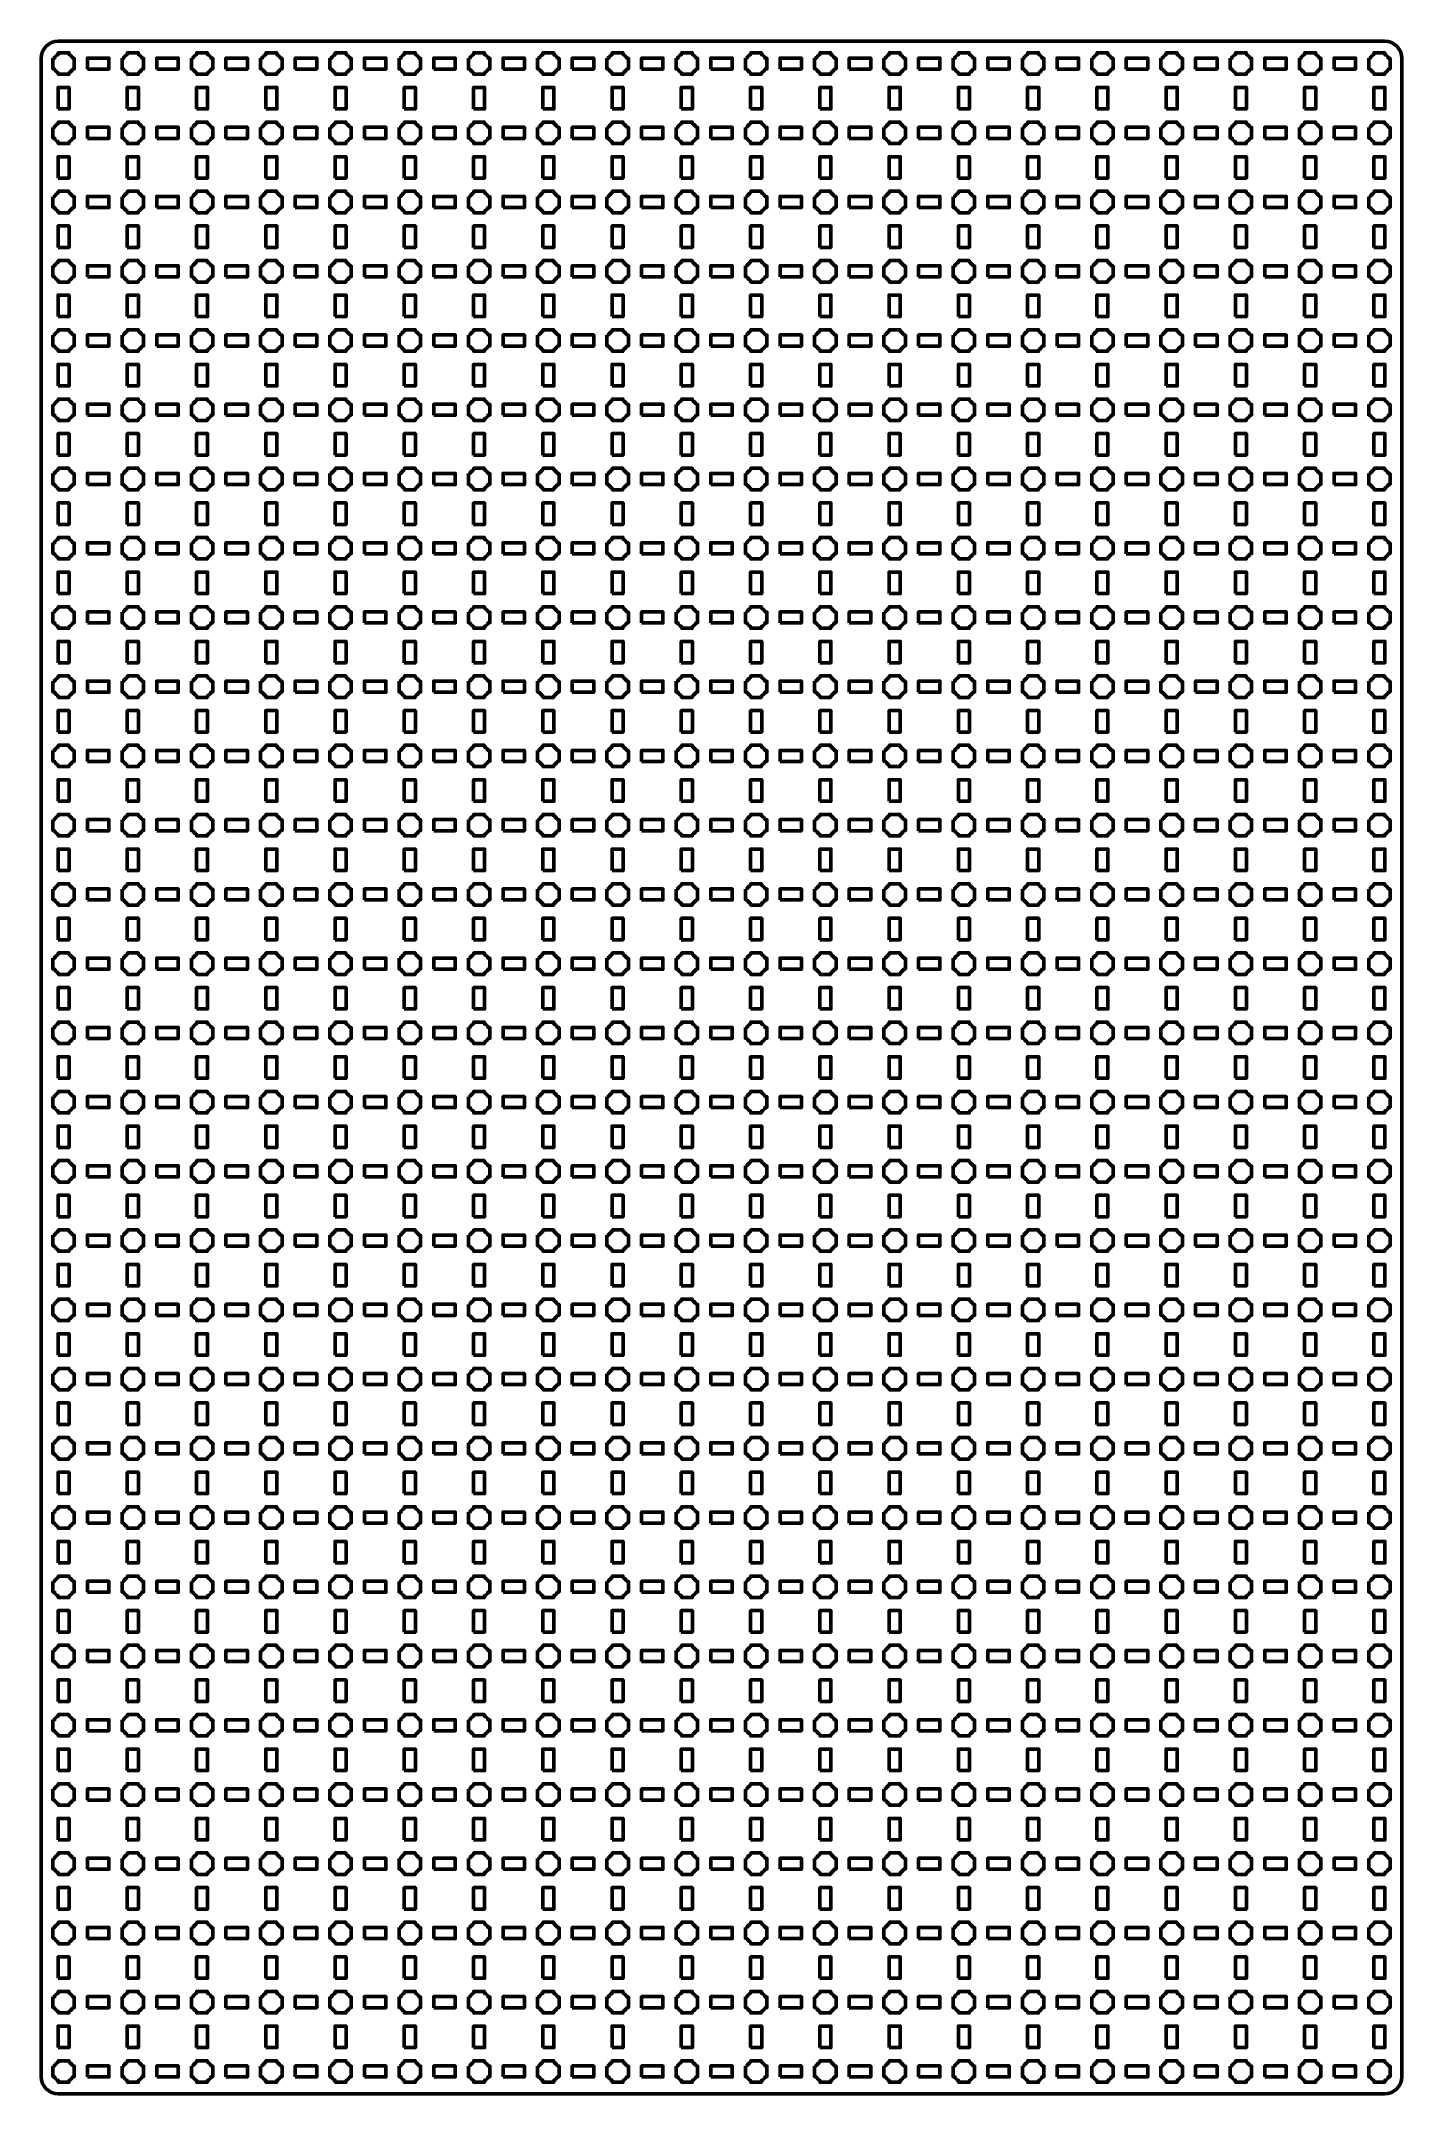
# Model space of a CAD drawing. Header units: centimetres. Extents: x -30.1 to 9.2, y -44.5 to 14.8.
import ezdxf

# ---------------------------------------------------------------- set-up
doc = ezdxf.new("R2010")
doc.units = ezdxf.units.CM
doc.header["$MEASUREMENT"] = 0
doc.layers.add('Layer 1', color=7, linetype='Continuous')

msp = doc.modelspace()

# ---------------------------------------------------------------- linework, layer by layer
at = {"layer": 'Layer 1', "color": 250, "lineweight": 53}
for points in [[(-28.81, 13.99), (-28.19, 13.99), (-28.19, 14.31), (-28.81, 14.31), (-28.81, 13.99)], [(-26.81, 13.99), (-26.19, 13.99), (-26.19, 14.31), (-26.81, 14.31), (-26.81, 13.99)], [(-24.81, 13.99), (-24.19, 13.99), (-24.19, 14.31), (-24.81, 14.31), (-24.81, 13.99)], [(-22.81, 13.99), (-22.19, 13.99), (-22.19, 14.31), (-22.81, 14.31), (-22.81, 13.99)], [(-20.81, 13.99), (-20.19, 13.99), (-20.19, 14.31), (-20.81, 14.31), (-20.81, 13.99)], [(-18.81, 13.99), (-18.19, 13.99), (-18.19, 14.31), (-18.81, 14.31), (-18.81, 13.99)], [(-16.81, 13.99), (-16.19, 13.99), (-16.19, 14.31), (-16.81, 14.31), (-16.81, 13.99)], [(-14.81, 13.99), (-14.19, 13.99), (-14.19, 14.31), (-14.81, 14.31), (-14.81, 13.99)], [(-12.81, 13.99), (-12.19, 13.99), (-12.19, 14.31), (-12.81, 14.31), (-12.81, 13.99)], [(-10.81, 13.99), (-10.19, 13.99), (-10.19, 14.31), (-10.81, 14.31), (-10.81, 13.99)], [(-8.81, 13.99), (-8.19, 13.99), (-8.19, 14.31), (-8.81, 14.31), (-8.81, 13.99)], [(-6.81, 13.99), (-6.19, 13.99), (-6.19, 14.31), (-6.81, 14.31), (-6.81, 13.99)], [(-4.81, 13.99), (-4.19, 13.99), (-4.19, 14.31), (-4.81, 14.31), (-4.81, 13.99)], [(-2.81, 13.99), (-2.19, 13.99), (-2.19, 14.31), (-2.81, 14.31), (-2.81, 13.99)], [(-0.81, 13.99), (-0.19, 13.99), (-0.19, 14.31), (-0.81, 14.31), (-0.81, 13.99)], [(1.19, 13.99), (1.81, 13.99), (1.81, 14.31), (1.19, 14.31), (1.19, 13.99)], [(3.19, 13.99), (3.81, 13.99), (3.81, 14.31), (3.19, 14.31), (3.19, 13.99)], [(5.19, 13.99), (5.81, 13.99), (5.81, 14.31), (5.19, 14.31), (5.19, 13.99)], [(7.19, 13.99), (7.81, 13.99), (7.81, 14.31), (7.19, 14.31), (7.19, 13.99)], [(-29.66, 12.84), (-29.34, 12.84), (-29.34, 13.46), (-29.66, 13.46), (-29.66, 12.84)], [(-27.66, 12.84), (-27.34, 12.84), (-27.34, 13.46), (-27.66, 13.46), (-27.66, 12.84)], [(-25.66, 12.84), (-25.34, 12.84), (-25.34, 13.46), (-25.66, 13.46), (-25.66, 12.84)], [(-23.66, 12.84), (-23.34, 12.84), (-23.34, 13.46), (-23.66, 13.46), (-23.66, 12.84)], [(-21.66, 12.84), (-21.34, 12.84), (-21.34, 13.46), (-21.66, 13.46), (-21.66, 12.84)], [(-19.66, 12.84), (-19.34, 12.84), (-19.34, 13.46), (-19.66, 13.46), (-19.66, 12.84)], [(-17.66, 12.84), (-17.34, 12.84), (-17.34, 13.46), (-17.66, 13.46), (-17.66, 12.84)], [(-15.66, 12.84), (-15.34, 12.84), (-15.34, 13.46), (-15.66, 13.46), (-15.66, 12.84)], [(-13.66, 12.84), (-13.34, 12.84), (-13.34, 13.46), (-13.66, 13.46), (-13.66, 12.84)], [(-11.66, 12.84), (-11.34, 12.84), (-11.34, 13.46), (-11.66, 13.46), (-11.66, 12.84)], [(-9.66, 12.84), (-9.34, 12.84), (-9.34, 13.46), (-9.66, 13.46), (-9.66, 12.84)], [(-7.66, 12.84), (-7.34, 12.84), (-7.34, 13.46), (-7.66, 13.46), (-7.66, 12.84)], [(-5.66, 12.84), (-5.34, 12.84), (-5.34, 13.46), (-5.66, 13.46), (-5.66, 12.84)], [(-3.66, 12.84), (-3.34, 12.84), (-3.34, 13.46), (-3.66, 13.46), (-3.66, 12.84)], [(-1.66, 12.84), (-1.34, 12.84), (-1.34, 13.46), (-1.66, 13.46), (-1.66, 12.84)], [(0.34, 12.84), (0.66, 12.84), (0.66, 13.46), (0.34, 13.46), (0.34, 12.84)], [(2.34, 12.84), (2.66, 12.84), (2.66, 13.46), (2.34, 13.46), (2.34, 12.84)], [(4.34, 12.84), (4.66, 12.84), (4.66, 13.46), (4.34, 13.46), (4.34, 12.84)], [(6.34, 12.84), (6.66, 12.84), (6.66, 13.46), (6.34, 13.46), (6.34, 12.84)], [(8.34, 12.84), (8.66, 12.84), (8.66, 13.46), (8.34, 13.46), (8.34, 12.84)], [(-28.81, 11.99), (-28.19, 11.99), (-28.19, 12.31), (-28.81, 12.31), (-28.81, 11.99)], [(-26.81, 11.99), (-26.19, 11.99), (-26.19, 12.31), (-26.81, 12.31), (-26.81, 11.99)], [(-24.81, 11.99), (-24.19, 11.99), (-24.19, 12.31), (-24.81, 12.31), (-24.81, 11.99)], [(-22.81, 11.99), (-22.19, 11.99), (-22.19, 12.31), (-22.81, 12.31), (-22.81, 11.99)], [(-20.81, 11.99), (-20.19, 11.99), (-20.19, 12.31), (-20.81, 12.31), (-20.81, 11.99)], [(-18.81, 11.99), (-18.19, 11.99), (-18.19, 12.31), (-18.81, 12.31), (-18.81, 11.99)], [(-16.81, 11.99), (-16.19, 11.99), (-16.19, 12.31), (-16.81, 12.31), (-16.81, 11.99)], [(-14.81, 11.99), (-14.19, 11.99), (-14.19, 12.31), (-14.81, 12.31), (-14.81, 11.99)], [(-12.81, 11.99), (-12.19, 11.99), (-12.19, 12.31), (-12.81, 12.31), (-12.81, 11.99)], [(-10.81, 11.99), (-10.19, 11.99), (-10.19, 12.31), (-10.81, 12.31), (-10.81, 11.99)], [(-8.81, 11.99), (-8.19, 11.99), (-8.19, 12.31), (-8.81, 12.31), (-8.81, 11.99)], [(-6.81, 11.99), (-6.19, 11.99), (-6.19, 12.31), (-6.81, 12.31), (-6.81, 11.99)], [(-4.81, 11.99), (-4.19, 11.99), (-4.19, 12.31), (-4.81, 12.31), (-4.81, 11.99)], [(-2.81, 11.99), (-2.19, 11.99), (-2.19, 12.31), (-2.81, 12.31), (-2.81, 11.99)], [(-0.81, 11.99), (-0.19, 11.99), (-0.19, 12.31), (-0.81, 12.31), (-0.81, 11.99)], [(1.19, 11.99), (1.81, 11.99), (1.81, 12.31), (1.19, 12.31), (1.19, 11.99)], [(3.19, 11.99), (3.81, 11.99), (3.81, 12.31), (3.19, 12.31), (3.19, 11.99)], [(5.19, 11.99), (5.81, 11.99), (5.81, 12.31), (5.19, 12.31), (5.19, 11.99)], [(7.19, 11.99), (7.81, 11.99), (7.81, 12.31), (7.19, 12.31), (7.19, 11.99)], [(-29.66, 10.84), (-29.34, 10.84), (-29.34, 11.46), (-29.66, 11.46), (-29.66, 10.84)], [(-27.66, 10.84), (-27.34, 10.84), (-27.34, 11.46), (-27.66, 11.46), (-27.66, 10.84)], [(-25.66, 10.84), (-25.34, 10.84), (-25.34, 11.46), (-25.66, 11.46), (-25.66, 10.84)], [(-23.66, 10.84), (-23.34, 10.84), (-23.34, 11.46), (-23.66, 11.46), (-23.66, 10.84)], [(-21.66, 10.84), (-21.34, 10.84), (-21.34, 11.46), (-21.66, 11.46), (-21.66, 10.84)], [(-19.66, 10.84), (-19.34, 10.84), (-19.34, 11.46), (-19.66, 11.46), (-19.66, 10.84)], [(-17.66, 10.84), (-17.34, 10.84), (-17.34, 11.46), (-17.66, 11.46), (-17.66, 10.84)], [(-15.66, 10.84), (-15.34, 10.84), (-15.34, 11.46), (-15.66, 11.46), (-15.66, 10.84)], [(-13.66, 10.84), (-13.34, 10.84), (-13.34, 11.46), (-13.66, 11.46), (-13.66, 10.84)], [(-11.66, 10.84), (-11.34, 10.84), (-11.34, 11.46), (-11.66, 11.46), (-11.66, 10.84)], [(-9.66, 10.84), (-9.34, 10.84), (-9.34, 11.46), (-9.66, 11.46), (-9.66, 10.84)], [(-7.66, 10.84), (-7.34, 10.84), (-7.34, 11.46), (-7.66, 11.46), (-7.66, 10.84)], [(-5.66, 10.84), (-5.34, 10.84), (-5.34, 11.46), (-5.66, 11.46), (-5.66, 10.84)], [(-3.66, 10.84), (-3.34, 10.84), (-3.34, 11.46), (-3.66, 11.46), (-3.66, 10.84)], [(-1.66, 10.84), (-1.34, 10.84), (-1.34, 11.46), (-1.66, 11.46), (-1.66, 10.84)], [(0.34, 10.84), (0.66, 10.84), (0.66, 11.46), (0.34, 11.46), (0.34, 10.84)], [(2.34, 10.84), (2.66, 10.84), (2.66, 11.46), (2.34, 11.46), (2.34, 10.84)], [(4.34, 10.84), (4.66, 10.84), (4.66, 11.46), (4.34, 11.46), (4.34, 10.84)], [(6.34, 10.84), (6.66, 10.84), (6.66, 11.46), (6.34, 11.46), (6.34, 10.84)], [(8.34, 10.84), (8.66, 10.84), (8.66, 11.46), (8.34, 11.46), (8.34, 10.84)], [(-28.81, 9.99), (-28.19, 9.99), (-28.19, 10.31), (-28.81, 10.31), (-28.81, 9.99)], [(-26.81, 9.99), (-26.19, 9.99), (-26.19, 10.31), (-26.81, 10.31), (-26.81, 9.99)], [(-24.81, 9.99), (-24.19, 9.99), (-24.19, 10.31), (-24.81, 10.31), (-24.81, 9.99)], [(-22.81, 9.99), (-22.19, 9.99), (-22.19, 10.31), (-22.81, 10.31), (-22.81, 9.99)], [(-20.81, 9.99), (-20.19, 9.99), (-20.19, 10.31), (-20.81, 10.31), (-20.81, 9.99)], [(-18.81, 9.99), (-18.19, 9.99), (-18.19, 10.31), (-18.81, 10.31), (-18.81, 9.99)], [(-16.81, 9.99), (-16.19, 9.99), (-16.19, 10.31), (-16.81, 10.31), (-16.81, 9.99)], [(-14.81, 9.99), (-14.19, 9.99), (-14.19, 10.31), (-14.81, 10.31), (-14.81, 9.99)], [(-12.81, 9.99), (-12.19, 9.99), (-12.19, 10.31), (-12.81, 10.31), (-12.81, 9.99)], [(-10.81, 9.99), (-10.19, 9.99), (-10.19, 10.31), (-10.81, 10.31), (-10.81, 9.99)], [(-8.81, 9.99), (-8.19, 9.99), (-8.19, 10.31), (-8.81, 10.31), (-8.81, 9.99)], [(-6.81, 9.99), (-6.19, 9.99), (-6.19, 10.31), (-6.81, 10.31), (-6.81, 9.99)], [(-4.81, 9.99), (-4.19, 9.99), (-4.19, 10.31), (-4.81, 10.31), (-4.81, 9.99)], [(-2.81, 9.99), (-2.19, 9.99), (-2.19, 10.31), (-2.81, 10.31), (-2.81, 9.99)], [(-0.81, 9.99), (-0.19, 9.99), (-0.19, 10.31), (-0.81, 10.31), (-0.81, 9.99)], [(1.19, 9.99), (1.81, 9.99), (1.81, 10.31), (1.19, 10.31), (1.19, 9.99)], [(3.19, 9.99), (3.81, 9.99), (3.81, 10.31), (3.19, 10.31), (3.19, 9.99)], [(5.19, 9.99), (5.81, 9.99), (5.81, 10.31), (5.19, 10.31), (5.19, 9.99)], [(7.19, 9.99), (7.81, 9.99), (7.81, 10.31), (7.19, 10.31), (7.19, 9.99)], [(-29.66, 8.84), (-29.34, 8.84), (-29.34, 9.46), (-29.66, 9.46), (-29.66, 8.84)], [(-27.66, 8.84), (-27.34, 8.84), (-27.34, 9.46), (-27.66, 9.46), (-27.66, 8.84)], [(-25.66, 8.84), (-25.34, 8.84), (-25.34, 9.46), (-25.66, 9.46), (-25.66, 8.84)], [(-23.66, 8.84), (-23.34, 8.84), (-23.34, 9.46), (-23.66, 9.46), (-23.66, 8.84)], [(-21.66, 8.84), (-21.34, 8.84), (-21.34, 9.46), (-21.66, 9.46), (-21.66, 8.84)], [(-19.66, 8.84), (-19.34, 8.84), (-19.34, 9.46), (-19.66, 9.46), (-19.66, 8.84)], [(-17.66, 8.84), (-17.34, 8.84), (-17.34, 9.46), (-17.66, 9.46), (-17.66, 8.84)], [(-15.66, 8.84), (-15.34, 8.84), (-15.34, 9.46), (-15.66, 9.46), (-15.66, 8.84)], [(-13.66, 8.84), (-13.34, 8.84), (-13.34, 9.46), (-13.66, 9.46), (-13.66, 8.84)], [(-11.66, 8.84), (-11.34, 8.84), (-11.34, 9.46), (-11.66, 9.46), (-11.66, 8.84)], [(-9.66, 8.84), (-9.34, 8.84), (-9.34, 9.46), (-9.66, 9.46), (-9.66, 8.84)], [(-7.66, 8.84), (-7.34, 8.84), (-7.34, 9.46), (-7.66, 9.46), (-7.66, 8.84)], [(-5.66, 8.84), (-5.34, 8.84), (-5.34, 9.46), (-5.66, 9.46), (-5.66, 8.84)], [(-3.66, 8.84), (-3.34, 8.84), (-3.34, 9.46), (-3.66, 9.46), (-3.66, 8.84)], [(-1.66, 8.84), (-1.34, 8.84), (-1.34, 9.46), (-1.66, 9.46), (-1.66, 8.84)], [(0.34, 8.84), (0.66, 8.84), (0.66, 9.46), (0.34, 9.46), (0.34, 8.84)], [(2.34, 8.84), (2.66, 8.84), (2.66, 9.46), (2.34, 9.46), (2.34, 8.84)], [(4.34, 8.84), (4.66, 8.84), (4.66, 9.46), (4.34, 9.46), (4.34, 8.84)], [(6.34, 8.84), (6.66, 8.84), (6.66, 9.46), (6.34, 9.46), (6.34, 8.84)], [(8.34, 8.84), (8.66, 8.84), (8.66, 9.46), (8.34, 9.46), (8.34, 8.84)], [(-28.81, 7.99), (-28.19, 7.99), (-28.19, 8.31), (-28.81, 8.31), (-28.81, 7.99)], [(-26.81, 7.99), (-26.19, 7.99), (-26.19, 8.31), (-26.81, 8.31), (-26.81, 7.99)], [(-24.81, 7.99), (-24.19, 7.99), (-24.19, 8.31), (-24.81, 8.31), (-24.81, 7.99)], [(-22.81, 7.99), (-22.19, 7.99), (-22.19, 8.31), (-22.81, 8.31), (-22.81, 7.99)], [(-20.81, 7.99), (-20.19, 7.99), (-20.19, 8.31), (-20.81, 8.31), (-20.81, 7.99)], [(-18.81, 7.99), (-18.19, 7.99), (-18.19, 8.31), (-18.81, 8.31), (-18.81, 7.99)], [(-16.81, 7.99), (-16.19, 7.99), (-16.19, 8.31), (-16.81, 8.31), (-16.81, 7.99)], [(-14.81, 7.99), (-14.19, 7.99), (-14.19, 8.31), (-14.81, 8.31), (-14.81, 7.99)], [(-12.81, 7.99), (-12.19, 7.99), (-12.19, 8.31), (-12.81, 8.31), (-12.81, 7.99)], [(-10.81, 7.99), (-10.19, 7.99), (-10.19, 8.31), (-10.81, 8.31), (-10.81, 7.99)], [(-8.81, 7.99), (-8.19, 7.99), (-8.19, 8.31), (-8.81, 8.31), (-8.81, 7.99)], [(-6.81, 7.99), (-6.19, 7.99), (-6.19, 8.31), (-6.81, 8.31), (-6.81, 7.99)], [(-4.81, 7.99), (-4.19, 7.99), (-4.19, 8.31), (-4.81, 8.31), (-4.81, 7.99)], [(-2.81, 7.99), (-2.19, 7.99), (-2.19, 8.31), (-2.81, 8.31), (-2.81, 7.99)], [(-0.81, 7.99), (-0.19, 7.99), (-0.19, 8.31), (-0.81, 8.31), (-0.81, 7.99)], [(1.19, 7.99), (1.81, 7.99), (1.81, 8.31), (1.19, 8.31), (1.19, 7.99)], [(3.19, 7.99), (3.81, 7.99), (3.81, 8.31), (3.19, 8.31), (3.19, 7.99)], [(5.19, 7.99), (5.81, 7.99), (5.81, 8.31), (5.19, 8.31), (5.19, 7.99)], [(7.19, 7.99), (7.81, 7.99), (7.81, 8.31), (7.19, 8.31), (7.19, 7.99)], [(-29.66, 6.84), (-29.34, 6.84), (-29.34, 7.46), (-29.66, 7.46), (-29.66, 6.84)], [(-27.66, 6.84), (-27.34, 6.84), (-27.34, 7.46), (-27.66, 7.46), (-27.66, 6.84)], [(-25.66, 6.84), (-25.34, 6.84), (-25.34, 7.46), (-25.66, 7.46), (-25.66, 6.84)], [(-23.66, 6.84), (-23.34, 6.84), (-23.34, 7.46), (-23.66, 7.46), (-23.66, 6.84)], [(-21.66, 6.84), (-21.34, 6.84), (-21.34, 7.46), (-21.66, 7.46), (-21.66, 6.84)], [(-19.66, 6.84), (-19.34, 6.84), (-19.34, 7.46), (-19.66, 7.46), (-19.66, 6.84)], [(-17.66, 6.84), (-17.34, 6.84), (-17.34, 7.46), (-17.66, 7.46), (-17.66, 6.84)], [(-15.66, 6.84), (-15.34, 6.84), (-15.34, 7.46), (-15.66, 7.46), (-15.66, 6.84)], [(-13.66, 6.84), (-13.34, 6.84), (-13.34, 7.46), (-13.66, 7.46), (-13.66, 6.84)], [(-11.66, 6.84), (-11.34, 6.84), (-11.34, 7.46), (-11.66, 7.46), (-11.66, 6.84)], [(-9.66, 6.84), (-9.34, 6.84), (-9.34, 7.46), (-9.66, 7.46), (-9.66, 6.84)], [(-7.66, 6.84), (-7.34, 6.84), (-7.34, 7.46), (-7.66, 7.46), (-7.66, 6.84)], [(-5.66, 6.84), (-5.34, 6.84), (-5.34, 7.46), (-5.66, 7.46), (-5.66, 6.84)], [(-3.66, 6.84), (-3.34, 6.84), (-3.34, 7.46), (-3.66, 7.46), (-3.66, 6.84)], [(-1.66, 6.84), (-1.34, 6.84), (-1.34, 7.46), (-1.66, 7.46), (-1.66, 6.84)], [(0.34, 6.84), (0.66, 6.84), (0.66, 7.46), (0.34, 7.46), (0.34, 6.84)], [(2.34, 6.84), (2.66, 6.84), (2.66, 7.46), (2.34, 7.46), (2.34, 6.84)], [(4.34, 6.84), (4.66, 6.84), (4.66, 7.46), (4.34, 7.46), (4.34, 6.84)], [(6.34, 6.84), (6.66, 6.84), (6.66, 7.46), (6.34, 7.46), (6.34, 6.84)], [(8.34, 6.84), (8.66, 6.84), (8.66, 7.46), (8.34, 7.46), (8.34, 6.84)], [(-28.81, 5.99), (-28.19, 5.99), (-28.19, 6.31), (-28.81, 6.31), (-28.81, 5.99)], [(-26.81, 5.99), (-26.19, 5.99), (-26.19, 6.31), (-26.81, 6.31), (-26.81, 5.99)], [(-24.81, 5.99), (-24.19, 5.99), (-24.19, 6.31), (-24.81, 6.31), (-24.81, 5.99)], [(-22.81, 5.99), (-22.19, 5.99), (-22.19, 6.31), (-22.81, 6.31), (-22.81, 5.99)], [(-20.81, 5.99), (-20.19, 5.99), (-20.19, 6.31), (-20.81, 6.31), (-20.81, 5.99)], [(-18.81, 5.99), (-18.19, 5.99), (-18.19, 6.31), (-18.81, 6.31), (-18.81, 5.99)], [(-16.81, 5.99), (-16.19, 5.99), (-16.19, 6.31), (-16.81, 6.31), (-16.81, 5.99)], [(-14.81, 5.99), (-14.19, 5.99), (-14.19, 6.31), (-14.81, 6.31), (-14.81, 5.99)], [(-12.81, 5.99), (-12.19, 5.99), (-12.19, 6.31), (-12.81, 6.31), (-12.81, 5.99)], [(-10.81, 5.99), (-10.19, 5.99), (-10.19, 6.31), (-10.81, 6.31), (-10.81, 5.99)], [(-8.81, 5.99), (-8.19, 5.99), (-8.19, 6.31), (-8.81, 6.31), (-8.81, 5.99)], [(-6.81, 5.99), (-6.19, 5.99), (-6.19, 6.31), (-6.81, 6.31), (-6.81, 5.99)], [(-4.81, 5.99), (-4.19, 5.99), (-4.19, 6.31), (-4.81, 6.31), (-4.81, 5.99)], [(-2.81, 5.99), (-2.19, 5.99), (-2.19, 6.31), (-2.81, 6.31), (-2.81, 5.99)], [(-0.81, 5.99), (-0.19, 5.99), (-0.19, 6.31), (-0.81, 6.31), (-0.81, 5.99)], [(1.19, 5.99), (1.81, 5.99), (1.81, 6.31), (1.19, 6.31), (1.19, 5.99)], [(3.19, 5.99), (3.81, 5.99), (3.81, 6.31), (3.19, 6.31), (3.19, 5.99)], [(5.19, 5.99), (5.81, 5.99), (5.81, 6.31), (5.19, 6.31), (5.19, 5.99)], [(7.19, 5.99), (7.81, 5.99), (7.81, 6.31), (7.19, 6.31), (7.19, 5.99)], [(-29.66, 4.84), (-29.34, 4.84), (-29.34, 5.46), (-29.66, 5.46), (-29.66, 4.84)], [(-27.66, 4.84), (-27.34, 4.84), (-27.34, 5.46), (-27.66, 5.46), (-27.66, 4.84)], [(-25.66, 4.84), (-25.34, 4.84), (-25.34, 5.46), (-25.66, 5.46), (-25.66, 4.84)], [(-23.66, 4.84), (-23.34, 4.84), (-23.34, 5.46), (-23.66, 5.46), (-23.66, 4.84)], [(-21.66, 4.84), (-21.34, 4.84), (-21.34, 5.46), (-21.66, 5.46), (-21.66, 4.84)], [(-19.66, 4.84), (-19.34, 4.84), (-19.34, 5.46), (-19.66, 5.46), (-19.66, 4.84)], [(-17.66, 4.84), (-17.34, 4.84), (-17.34, 5.46), (-17.66, 5.46), (-17.66, 4.84)], [(-15.66, 4.84), (-15.34, 4.84), (-15.34, 5.46), (-15.66, 5.46), (-15.66, 4.84)], [(-13.66, 4.84), (-13.34, 4.84), (-13.34, 5.46), (-13.66, 5.46), (-13.66, 4.84)], [(-11.66, 4.84), (-11.34, 4.84), (-11.34, 5.46), (-11.66, 5.46), (-11.66, 4.84)], [(-9.66, 4.84), (-9.34, 4.84), (-9.34, 5.46), (-9.66, 5.46), (-9.66, 4.84)], [(-7.66, 4.84), (-7.34, 4.84), (-7.34, 5.46), (-7.66, 5.46), (-7.66, 4.84)], [(-5.66, 4.84), (-5.34, 4.84), (-5.34, 5.46), (-5.66, 5.46), (-5.66, 4.84)], [(-3.66, 4.84), (-3.34, 4.84), (-3.34, 5.46), (-3.66, 5.46), (-3.66, 4.84)], [(-1.66, 4.84), (-1.34, 4.84), (-1.34, 5.46), (-1.66, 5.46), (-1.66, 4.84)], [(0.34, 4.84), (0.66, 4.84), (0.66, 5.46), (0.34, 5.46), (0.34, 4.84)], [(2.34, 4.84), (2.66, 4.84), (2.66, 5.46), (2.34, 5.46), (2.34, 4.84)], [(4.34, 4.84), (4.66, 4.84), (4.66, 5.46), (4.34, 5.46), (4.34, 4.84)], [(6.34, 4.84), (6.66, 4.84), (6.66, 5.46), (6.34, 5.46), (6.34, 4.84)], [(8.34, 4.84), (8.66, 4.84), (8.66, 5.46), (8.34, 5.46), (8.34, 4.84)], [(-28.81, 3.99), (-28.19, 3.99), (-28.19, 4.31), (-28.81, 4.31), (-28.81, 3.99)], [(-26.81, 3.99), (-26.19, 3.99), (-26.19, 4.31), (-26.81, 4.31), (-26.81, 3.99)], [(-24.81, 3.99), (-24.19, 3.99), (-24.19, 4.31), (-24.81, 4.31), (-24.81, 3.99)], [(-22.81, 3.99), (-22.19, 3.99), (-22.19, 4.31), (-22.81, 4.31), (-22.81, 3.99)], [(-20.81, 3.99), (-20.19, 3.99), (-20.19, 4.31), (-20.81, 4.31), (-20.81, 3.99)], [(-18.81, 3.99), (-18.19, 3.99), (-18.19, 4.31), (-18.81, 4.31), (-18.81, 3.99)], [(-16.81, 3.99), (-16.19, 3.99), (-16.19, 4.31), (-16.81, 4.31), (-16.81, 3.99)], [(-14.81, 3.99), (-14.19, 3.99), (-14.19, 4.31), (-14.81, 4.31), (-14.81, 3.99)], [(-12.81, 3.99), (-12.19, 3.99), (-12.19, 4.31), (-12.81, 4.31), (-12.81, 3.99)], [(-10.81, 3.99), (-10.19, 3.99), (-10.19, 4.31), (-10.81, 4.31), (-10.81, 3.99)], [(-8.81, 3.99), (-8.19, 3.99), (-8.19, 4.31), (-8.81, 4.31), (-8.81, 3.99)], [(-6.81, 3.99), (-6.19, 3.99), (-6.19, 4.31), (-6.81, 4.31), (-6.81, 3.99)], [(-4.81, 3.99), (-4.19, 3.99), (-4.19, 4.31), (-4.81, 4.31), (-4.81, 3.99)], [(-2.81, 3.99), (-2.19, 3.99), (-2.19, 4.31), (-2.81, 4.31), (-2.81, 3.99)], [(-0.81, 3.99), (-0.19, 3.99), (-0.19, 4.31), (-0.81, 4.31), (-0.81, 3.99)], [(1.19, 3.99), (1.81, 3.99), (1.81, 4.31), (1.19, 4.31), (1.19, 3.99)], [(3.19, 3.99), (3.81, 3.99), (3.81, 4.31), (3.19, 4.31), (3.19, 3.99)], [(5.19, 3.99), (5.81, 3.99), (5.81, 4.31), (5.19, 4.31), (5.19, 3.99)], [(7.19, 3.99), (7.81, 3.99), (7.81, 4.31), (7.19, 4.31), (7.19, 3.99)], [(-29.66, 2.84), (-29.34, 2.84), (-29.34, 3.46), (-29.66, 3.46), (-29.66, 2.84)], [(-27.66, 2.84), (-27.34, 2.84), (-27.34, 3.46), (-27.66, 3.46), (-27.66, 2.84)], [(-25.66, 2.84), (-25.34, 2.84), (-25.34, 3.46), (-25.66, 3.46), (-25.66, 2.84)], [(-23.66, 2.84), (-23.34, 2.84), (-23.34, 3.46), (-23.66, 3.46), (-23.66, 2.84)], [(-21.66, 2.84), (-21.34, 2.84), (-21.34, 3.46), (-21.66, 3.46), (-21.66, 2.84)], [(-19.66, 2.84), (-19.34, 2.84), (-19.34, 3.46), (-19.66, 3.46), (-19.66, 2.84)], [(-17.66, 2.84), (-17.34, 2.84), (-17.34, 3.46), (-17.66, 3.46), (-17.66, 2.84)], [(-15.66, 2.84), (-15.34, 2.84), (-15.34, 3.46), (-15.66, 3.46), (-15.66, 2.84)], [(-13.66, 2.84), (-13.34, 2.84), (-13.34, 3.46), (-13.66, 3.46), (-13.66, 2.84)], [(-11.66, 2.84), (-11.34, 2.84), (-11.34, 3.46), (-11.66, 3.46), (-11.66, 2.84)], [(-9.66, 2.84), (-9.34, 2.84), (-9.34, 3.46), (-9.66, 3.46), (-9.66, 2.84)], [(-7.66, 2.84), (-7.34, 2.84), (-7.34, 3.46), (-7.66, 3.46), (-7.66, 2.84)], [(-5.66, 2.84), (-5.34, 2.84), (-5.34, 3.46), (-5.66, 3.46), (-5.66, 2.84)], [(-3.66, 2.84), (-3.34, 2.84), (-3.34, 3.46), (-3.66, 3.46), (-3.66, 2.84)], [(-1.66, 2.84), (-1.34, 2.84), (-1.34, 3.46), (-1.66, 3.46), (-1.66, 2.84)], [(0.34, 2.84), (0.66, 2.84), (0.66, 3.46), (0.34, 3.46), (0.34, 2.84)], [(2.34, 2.84), (2.66, 2.84), (2.66, 3.46), (2.34, 3.46), (2.34, 2.84)], [(4.34, 2.84), (4.66, 2.84), (4.66, 3.46), (4.34, 3.46), (4.34, 2.84)], [(6.34, 2.84), (6.66, 2.84), (6.66, 3.46), (6.34, 3.46), (6.34, 2.84)], [(8.34, 2.84), (8.66, 2.84), (8.66, 3.46), (8.34, 3.46), (8.34, 2.84)], [(-28.81, 1.99), (-28.19, 1.99), (-28.19, 2.31), (-28.81, 2.31), (-28.81, 1.99)], [(-26.81, 1.99), (-26.19, 1.99), (-26.19, 2.31), (-26.81, 2.31), (-26.81, 1.99)], [(-24.81, 1.99), (-24.19, 1.99), (-24.19, 2.31), (-24.81, 2.31), (-24.81, 1.99)], [(-22.81, 1.99), (-22.19, 1.99), (-22.19, 2.31), (-22.81, 2.31), (-22.81, 1.99)], [(-20.81, 1.99), (-20.19, 1.99), (-20.19, 2.31), (-20.81, 2.31), (-20.81, 1.99)], [(-18.81, 1.99), (-18.19, 1.99), (-18.19, 2.31), (-18.81, 2.31), (-18.81, 1.99)], [(-16.81, 1.99), (-16.19, 1.99), (-16.19, 2.31), (-16.81, 2.31), (-16.81, 1.99)], [(-14.81, 1.99), (-14.19, 1.99), (-14.19, 2.31), (-14.81, 2.31), (-14.81, 1.99)], [(-12.81, 1.99), (-12.19, 1.99), (-12.19, 2.31), (-12.81, 2.31), (-12.81, 1.99)], [(-10.81, 1.99), (-10.19, 1.99), (-10.19, 2.31), (-10.81, 2.31), (-10.81, 1.99)], [(-8.81, 1.99), (-8.19, 1.99), (-8.19, 2.31), (-8.81, 2.31), (-8.81, 1.99)], [(-6.81, 1.99), (-6.19, 1.99), (-6.19, 2.31), (-6.81, 2.31), (-6.81, 1.99)], [(-4.81, 1.99), (-4.19, 1.99), (-4.19, 2.31), (-4.81, 2.31), (-4.81, 1.99)], [(-2.81, 1.99), (-2.19, 1.99), (-2.19, 2.31), (-2.81, 2.31), (-2.81, 1.99)], [(-0.81, 1.99), (-0.19, 1.99), (-0.19, 2.31), (-0.81, 2.31), (-0.81, 1.99)], [(1.19, 1.99), (1.81, 1.99), (1.81, 2.31), (1.19, 2.31), (1.19, 1.99)], [(3.19, 1.99), (3.81, 1.99), (3.81, 2.31), (3.19, 2.31), (3.19, 1.99)], [(5.19, 1.99), (5.81, 1.99), (5.81, 2.31), (5.19, 2.31), (5.19, 1.99)], [(7.19, 1.99), (7.81, 1.99), (7.81, 2.31), (7.19, 2.31), (7.19, 1.99)], [(-29.66, 0.84), (-29.34, 0.84), (-29.34, 1.46), (-29.66, 1.46), (-29.66, 0.84)], [(-27.66, 0.84), (-27.34, 0.84), (-27.34, 1.46), (-27.66, 1.46), (-27.66, 0.84)], [(-25.66, 0.84), (-25.34, 0.84), (-25.34, 1.46), (-25.66, 1.46), (-25.66, 0.84)], [(-23.66, 0.84), (-23.34, 0.84), (-23.34, 1.46), (-23.66, 1.46), (-23.66, 0.84)], [(-21.66, 0.84), (-21.34, 0.84), (-21.34, 1.46), (-21.66, 1.46), (-21.66, 0.84)], [(-19.66, 0.84), (-19.34, 0.84), (-19.34, 1.46), (-19.66, 1.46), (-19.66, 0.84)], [(-17.66, 0.84), (-17.34, 0.84), (-17.34, 1.46), (-17.66, 1.46), (-17.66, 0.84)], [(-15.66, 0.84), (-15.34, 0.84), (-15.34, 1.46), (-15.66, 1.46), (-15.66, 0.84)], [(-13.66, 0.84), (-13.34, 0.84), (-13.34, 1.46), (-13.66, 1.46), (-13.66, 0.84)], [(-11.66, 0.84), (-11.34, 0.84), (-11.34, 1.46), (-11.66, 1.46), (-11.66, 0.84)], [(-9.66, 0.84), (-9.34, 0.84), (-9.34, 1.46), (-9.66, 1.46), (-9.66, 0.84)], [(-7.66, 0.84), (-7.34, 0.84), (-7.34, 1.46), (-7.66, 1.46), (-7.66, 0.84)], [(-5.66, 0.84), (-5.34, 0.84), (-5.34, 1.46), (-5.66, 1.46), (-5.66, 0.84)], [(-3.66, 0.84), (-3.34, 0.84), (-3.34, 1.46), (-3.66, 1.46), (-3.66, 0.84)], [(-1.66, 0.84), (-1.34, 0.84), (-1.34, 1.46), (-1.66, 1.46), (-1.66, 0.84)], [(0.34, 0.84), (0.66, 0.84), (0.66, 1.46), (0.34, 1.46), (0.34, 0.84)], [(2.34, 0.84), (2.66, 0.84), (2.66, 1.46), (2.34, 1.46), (2.34, 0.84)], [(4.34, 0.84), (4.66, 0.84), (4.66, 1.46), (4.34, 1.46), (4.34, 0.84)], [(6.34, 0.84), (6.66, 0.84), (6.66, 1.46), (6.34, 1.46), (6.34, 0.84)], [(8.34, 0.84), (8.66, 0.84), (8.66, 1.46), (8.34, 1.46), (8.34, 0.84)], [(-28.81, -0.01), (-28.19, -0.01), (-28.19, 0.31), (-28.81, 0.31), (-28.81, -0.01)], [(-26.81, -0.01), (-26.19, -0.01), (-26.19, 0.31), (-26.81, 0.31), (-26.81, -0.01)], [(-24.81, -0.01), (-24.19, -0.01), (-24.19, 0.31), (-24.81, 0.31), (-24.81, -0.01)], [(-22.81, -0.01), (-22.19, -0.01), (-22.19, 0.31), (-22.81, 0.31), (-22.81, -0.01)], [(-20.81, -0.01), (-20.19, -0.01), (-20.19, 0.31), (-20.81, 0.31), (-20.81, -0.01)], [(-18.81, -0.01), (-18.19, -0.01), (-18.19, 0.31), (-18.81, 0.31), (-18.81, -0.01)], [(-16.81, -0.01), (-16.19, -0.01), (-16.19, 0.31), (-16.81, 0.31), (-16.81, -0.01)], [(-14.81, -0.01), (-14.19, -0.01), (-14.19, 0.31), (-14.81, 0.31), (-14.81, -0.01)], [(-12.81, -0.01), (-12.19, -0.01), (-12.19, 0.31), (-12.81, 0.31), (-12.81, -0.01)], [(-10.81, -0.01), (-10.19, -0.01), (-10.19, 0.31), (-10.81, 0.31), (-10.81, -0.01)], [(-8.81, -0.01), (-8.19, -0.01), (-8.19, 0.31), (-8.81, 0.31), (-8.81, -0.01)], [(-6.81, -0.01), (-6.19, -0.01), (-6.19, 0.31), (-6.81, 0.31), (-6.81, -0.01)], [(-4.81, -0.01), (-4.19, -0.01), (-4.19, 0.31), (-4.81, 0.31), (-4.81, -0.01)], [(-2.81, -0.01), (-2.19, -0.01), (-2.19, 0.31), (-2.81, 0.31), (-2.81, -0.01)], [(-0.81, -0.01), (-0.19, -0.01), (-0.19, 0.31), (-0.81, 0.31), (-0.81, -0.01)], [(1.19, -0.01), (1.81, -0.01), (1.81, 0.31), (1.19, 0.31), (1.19, -0.01)], [(3.19, -0.01), (3.81, -0.01), (3.81, 0.31), (3.19, 0.31), (3.19, -0.01)], [(5.19, -0.01), (5.81, -0.01), (5.81, 0.31), (5.19, 0.31), (5.19, -0.01)], [(7.19, -0.01), (7.81, -0.01), (7.81, 0.31), (7.19, 0.31), (7.19, -0.01)], [(-29.66, -1.16), (-29.34, -1.16), (-29.34, -0.54), (-29.66, -0.54), (-29.66, -1.16)], [(-27.66, -1.16), (-27.34, -1.16), (-27.34, -0.54), (-27.66, -0.54), (-27.66, -1.16)], [(-25.66, -1.16), (-25.34, -1.16), (-25.34, -0.54), (-25.66, -0.54), (-25.66, -1.16)], [(-23.66, -1.16), (-23.34, -1.16), (-23.34, -0.54), (-23.66, -0.54), (-23.66, -1.16)], [(-21.66, -1.16), (-21.34, -1.16), (-21.34, -0.54), (-21.66, -0.54), (-21.66, -1.16)], [(-19.66, -1.16), (-19.34, -1.16), (-19.34, -0.54), (-19.66, -0.54), (-19.66, -1.16)], [(-17.66, -1.16), (-17.34, -1.16), (-17.34, -0.54), (-17.66, -0.54), (-17.66, -1.16)], [(-15.66, -1.16), (-15.34, -1.16), (-15.34, -0.54), (-15.66, -0.54), (-15.66, -1.16)], [(-13.66, -1.16), (-13.34, -1.16), (-13.34, -0.54), (-13.66, -0.54), (-13.66, -1.16)], [(-11.66, -1.16), (-11.34, -1.16), (-11.34, -0.54), (-11.66, -0.54), (-11.66, -1.16)], [(-9.66, -1.16), (-9.34, -1.16), (-9.34, -0.54), (-9.66, -0.54), (-9.66, -1.16)], [(-7.66, -1.16), (-7.34, -1.16), (-7.34, -0.54), (-7.66, -0.54), (-7.66, -1.16)], [(-5.66, -1.16), (-5.34, -1.16), (-5.34, -0.54), (-5.66, -0.54), (-5.66, -1.16)], [(-3.66, -1.16), (-3.34, -1.16), (-3.34, -0.54), (-3.66, -0.54), (-3.66, -1.16)], [(-1.66, -1.16), (-1.34, -1.16), (-1.34, -0.54), (-1.66, -0.54), (-1.66, -1.16)], [(0.34, -1.16), (0.66, -1.16), (0.66, -0.54), (0.34, -0.54), (0.34, -1.16)], [(2.34, -1.16), (2.66, -1.16), (2.66, -0.54), (2.34, -0.54), (2.34, -1.16)], [(4.34, -1.16), (4.66, -1.16), (4.66, -0.54), (4.34, -0.54), (4.34, -1.16)], [(6.34, -1.16), (6.66, -1.16), (6.66, -0.54), (6.34, -0.54), (6.34, -1.16)], [(8.34, -1.16), (8.66, -1.16), (8.66, -0.54), (8.34, -0.54), (8.34, -1.16)], [(-28.81, -2.01), (-28.19, -2.01), (-28.19, -1.69), (-28.81, -1.69), (-28.81, -2.01)], [(-26.81, -2.01), (-26.19, -2.01), (-26.19, -1.69), (-26.81, -1.69), (-26.81, -2.01)], [(-24.81, -2.01), (-24.19, -2.01), (-24.19, -1.69), (-24.81, -1.69), (-24.81, -2.01)], [(-22.81, -2.01), (-22.19, -2.01), (-22.19, -1.69), (-22.81, -1.69), (-22.81, -2.01)], [(-20.81, -2.01), (-20.19, -2.01), (-20.19, -1.69), (-20.81, -1.69), (-20.81, -2.01)], [(-18.81, -2.01), (-18.19, -2.01), (-18.19, -1.69), (-18.81, -1.69), (-18.81, -2.01)], [(-16.81, -2.01), (-16.19, -2.01), (-16.19, -1.69), (-16.81, -1.69), (-16.81, -2.01)], [(-14.81, -2.01), (-14.19, -2.01), (-14.19, -1.69), (-14.81, -1.69), (-14.81, -2.01)], [(-12.81, -2.01), (-12.19, -2.01), (-12.19, -1.69), (-12.81, -1.69), (-12.81, -2.01)], [(-10.81, -2.01), (-10.19, -2.01), (-10.19, -1.69), (-10.81, -1.69), (-10.81, -2.01)], [(-8.81, -2.01), (-8.19, -2.01), (-8.19, -1.69), (-8.81, -1.69), (-8.81, -2.01)], [(-6.81, -2.01), (-6.19, -2.01), (-6.19, -1.69), (-6.81, -1.69), (-6.81, -2.01)], [(-4.81, -2.01), (-4.19, -2.01), (-4.19, -1.69), (-4.81, -1.69), (-4.81, -2.01)], [(-2.81, -2.01), (-2.19, -2.01), (-2.19, -1.69), (-2.81, -1.69), (-2.81, -2.01)], [(-0.81, -2.01), (-0.19, -2.01), (-0.19, -1.69), (-0.81, -1.69), (-0.81, -2.01)], [(1.19, -2.01), (1.81, -2.01), (1.81, -1.69), (1.19, -1.69), (1.19, -2.01)], [(3.19, -2.01), (3.81, -2.01), (3.81, -1.69), (3.19, -1.69), (3.19, -2.01)], [(5.19, -2.01), (5.81, -2.01), (5.81, -1.69), (5.19, -1.69), (5.19, -2.01)], [(7.19, -2.01), (7.81, -2.01), (7.81, -1.69), (7.19, -1.69), (7.19, -2.01)], [(-29.66, -3.16), (-29.34, -3.16), (-29.34, -2.54), (-29.66, -2.54), (-29.66, -3.16)], [(-27.66, -3.16), (-27.34, -3.16), (-27.34, -2.54), (-27.66, -2.54), (-27.66, -3.16)], [(-25.66, -3.16), (-25.34, -3.16), (-25.34, -2.54), (-25.66, -2.54), (-25.66, -3.16)], [(-23.66, -3.16), (-23.34, -3.16), (-23.34, -2.54), (-23.66, -2.54), (-23.66, -3.16)], [(-21.66, -3.16), (-21.34, -3.16), (-21.34, -2.54), (-21.66, -2.54), (-21.66, -3.16)], [(-19.66, -3.16), (-19.34, -3.16), (-19.34, -2.54), (-19.66, -2.54), (-19.66, -3.16)], [(-17.66, -3.16), (-17.34, -3.16), (-17.34, -2.54), (-17.66, -2.54), (-17.66, -3.16)], [(-15.66, -3.16), (-15.34, -3.16), (-15.34, -2.54), (-15.66, -2.54), (-15.66, -3.16)], [(-13.66, -3.16), (-13.34, -3.16), (-13.34, -2.54), (-13.66, -2.54), (-13.66, -3.16)], [(-11.66, -3.16), (-11.34, -3.16), (-11.34, -2.54), (-11.66, -2.54), (-11.66, -3.16)], [(-9.66, -3.16), (-9.34, -3.16), (-9.34, -2.54), (-9.66, -2.54), (-9.66, -3.16)], [(-7.66, -3.16), (-7.34, -3.16), (-7.34, -2.54), (-7.66, -2.54), (-7.66, -3.16)], [(-5.66, -3.16), (-5.34, -3.16), (-5.34, -2.54), (-5.66, -2.54), (-5.66, -3.16)], [(-3.66, -3.16), (-3.34, -3.16), (-3.34, -2.54), (-3.66, -2.54), (-3.66, -3.16)], [(-1.66, -3.16), (-1.34, -3.16), (-1.34, -2.54), (-1.66, -2.54), (-1.66, -3.16)], [(0.34, -3.16), (0.66, -3.16), (0.66, -2.54), (0.34, -2.54), (0.34, -3.16)], [(2.34, -3.16), (2.66, -3.16), (2.66, -2.54), (2.34, -2.54), (2.34, -3.16)], [(4.34, -3.16), (4.66, -3.16), (4.66, -2.54), (4.34, -2.54), (4.34, -3.16)], [(6.34, -3.16), (6.66, -3.16), (6.66, -2.54), (6.34, -2.54), (6.34, -3.16)], [(8.34, -3.16), (8.66, -3.16), (8.66, -2.54), (8.34, -2.54), (8.34, -3.16)], [(-28.81, -4.01), (-28.19, -4.01), (-28.19, -3.69), (-28.81, -3.69), (-28.81, -4.01)], [(-26.81, -4.01), (-26.19, -4.01), (-26.19, -3.69), (-26.81, -3.69), (-26.81, -4.01)], [(-24.81, -4.01), (-24.19, -4.01), (-24.19, -3.69), (-24.81, -3.69), (-24.81, -4.01)], [(-22.81, -4.01), (-22.19, -4.01), (-22.19, -3.69), (-22.81, -3.69), (-22.81, -4.01)], [(-20.81, -4.01), (-20.19, -4.01), (-20.19, -3.69), (-20.81, -3.69), (-20.81, -4.01)], [(-18.81, -4.01), (-18.19, -4.01), (-18.19, -3.69), (-18.81, -3.69), (-18.81, -4.01)], [(-16.81, -4.01), (-16.19, -4.01), (-16.19, -3.69), (-16.81, -3.69), (-16.81, -4.01)], [(-14.81, -4.01), (-14.19, -4.01), (-14.19, -3.69), (-14.81, -3.69), (-14.81, -4.01)], [(-12.81, -4.01), (-12.19, -4.01), (-12.19, -3.69), (-12.81, -3.69), (-12.81, -4.01)], [(-10.81, -4.01), (-10.19, -4.01), (-10.19, -3.69), (-10.81, -3.69), (-10.81, -4.01)], [(-8.81, -4.01), (-8.19, -4.01), (-8.19, -3.69), (-8.81, -3.69), (-8.81, -4.01)], [(-6.81, -4.01), (-6.19, -4.01), (-6.19, -3.69), (-6.81, -3.69), (-6.81, -4.01)], [(-4.81, -4.01), (-4.19, -4.01), (-4.19, -3.69), (-4.81, -3.69), (-4.81, -4.01)], [(-2.81, -4.01), (-2.19, -4.01), (-2.19, -3.69), (-2.81, -3.69), (-2.81, -4.01)], [(-0.81, -4.01), (-0.19, -4.01), (-0.19, -3.69), (-0.81, -3.69), (-0.81, -4.01)], [(1.19, -4.01), (1.81, -4.01), (1.81, -3.69), (1.19, -3.69), (1.19, -4.01)], [(3.19, -4.01), (3.81, -4.01), (3.81, -3.69), (3.19, -3.69), (3.19, -4.01)], [(5.19, -4.01), (5.81, -4.01), (5.81, -3.69), (5.19, -3.69), (5.19, -4.01)], [(7.19, -4.01), (7.81, -4.01), (7.81, -3.69), (7.19, -3.69), (7.19, -4.01)], [(-29.66, -5.16), (-29.34, -5.16), (-29.34, -4.54), (-29.66, -4.54), (-29.66, -5.16)], [(-27.66, -5.16), (-27.34, -5.16), (-27.34, -4.54), (-27.66, -4.54), (-27.66, -5.16)], [(-25.66, -5.16), (-25.34, -5.16), (-25.34, -4.54), (-25.66, -4.54), (-25.66, -5.16)], [(-23.66, -5.16), (-23.34, -5.16), (-23.34, -4.54), (-23.66, -4.54), (-23.66, -5.16)], [(-21.66, -5.16), (-21.34, -5.16), (-21.34, -4.54), (-21.66, -4.54), (-21.66, -5.16)], [(-19.66, -5.16), (-19.34, -5.16), (-19.34, -4.54), (-19.66, -4.54), (-19.66, -5.16)], [(-17.66, -5.16), (-17.34, -5.16), (-17.34, -4.54), (-17.66, -4.54), (-17.66, -5.16)], [(-15.66, -5.16), (-15.34, -5.16), (-15.34, -4.54), (-15.66, -4.54), (-15.66, -5.16)], [(-13.66, -5.16), (-13.34, -5.16), (-13.34, -4.54), (-13.66, -4.54), (-13.66, -5.16)], [(-11.66, -5.16), (-11.34, -5.16), (-11.34, -4.54), (-11.66, -4.54), (-11.66, -5.16)], [(-9.66, -5.16), (-9.34, -5.16), (-9.34, -4.54), (-9.66, -4.54), (-9.66, -5.16)], [(-7.66, -5.16), (-7.34, -5.16), (-7.34, -4.54), (-7.66, -4.54), (-7.66, -5.16)], [(-5.66, -5.16), (-5.34, -5.16), (-5.34, -4.54), (-5.66, -4.54), (-5.66, -5.16)], [(-3.66, -5.16), (-3.34, -5.16), (-3.34, -4.54), (-3.66, -4.54), (-3.66, -5.16)], [(-1.66, -5.16), (-1.34, -5.16), (-1.34, -4.54), (-1.66, -4.54), (-1.66, -5.16)], [(0.34, -5.16), (0.66, -5.16), (0.66, -4.54), (0.34, -4.54), (0.34, -5.16)], [(2.34, -5.16), (2.66, -5.16), (2.66, -4.54), (2.34, -4.54), (2.34, -5.16)], [(4.34, -5.16), (4.66, -5.16), (4.66, -4.54), (4.34, -4.54), (4.34, -5.16)], [(6.34, -5.16), (6.66, -5.16), (6.66, -4.54), (6.34, -4.54), (6.34, -5.16)], [(8.34, -5.16), (8.66, -5.16), (8.66, -4.54), (8.34, -4.54), (8.34, -5.16)], [(-28.81, -6.01), (-28.19, -6.01), (-28.19, -5.69), (-28.81, -5.69), (-28.81, -6.01)], [(-26.81, -6.01), (-26.19, -6.01), (-26.19, -5.69), (-26.81, -5.69), (-26.81, -6.01)], [(-24.81, -6.01), (-24.19, -6.01), (-24.19, -5.69), (-24.81, -5.69), (-24.81, -6.01)], [(-22.81, -6.01), (-22.19, -6.01), (-22.19, -5.69), (-22.81, -5.69), (-22.81, -6.01)], [(-20.81, -6.01), (-20.19, -6.01), (-20.19, -5.69), (-20.81, -5.69), (-20.81, -6.01)], [(-18.81, -6.01), (-18.19, -6.01), (-18.19, -5.69), (-18.81, -5.69), (-18.81, -6.01)], [(-16.81, -6.01), (-16.19, -6.01), (-16.19, -5.69), (-16.81, -5.69), (-16.81, -6.01)], [(-14.81, -6.01), (-14.19, -6.01), (-14.19, -5.69), (-14.81, -5.69), (-14.81, -6.01)], [(-12.81, -6.01), (-12.19, -6.01), (-12.19, -5.69), (-12.81, -5.69), (-12.81, -6.01)], [(-10.81, -6.01), (-10.19, -6.01), (-10.19, -5.69), (-10.81, -5.69), (-10.81, -6.01)], [(-8.81, -6.01), (-8.19, -6.01), (-8.19, -5.69), (-8.81, -5.69), (-8.81, -6.01)], [(-6.81, -6.01), (-6.19, -6.01), (-6.19, -5.69), (-6.81, -5.69), (-6.81, -6.01)], [(-4.81, -6.01), (-4.19, -6.01), (-4.19, -5.69), (-4.81, -5.69), (-4.81, -6.01)], [(-2.81, -6.01), (-2.19, -6.01), (-2.19, -5.69), (-2.81, -5.69), (-2.81, -6.01)], [(-0.81, -6.01), (-0.19, -6.01), (-0.19, -5.69), (-0.81, -5.69), (-0.81, -6.01)], [(1.19, -6.01), (1.81, -6.01), (1.81, -5.69), (1.19, -5.69), (1.19, -6.01)], [(3.19, -6.01), (3.81, -6.01), (3.81, -5.69), (3.19, -5.69), (3.19, -6.01)], [(5.19, -6.01), (5.81, -6.01), (5.81, -5.69), (5.19, -5.69), (5.19, -6.01)], [(7.19, -6.01), (7.81, -6.01), (7.81, -5.69), (7.19, -5.69), (7.19, -6.01)], [(-29.66, -7.16), (-29.34, -7.16), (-29.34, -6.54), (-29.66, -6.54), (-29.66, -7.16)], [(-27.66, -7.16), (-27.34, -7.16), (-27.34, -6.54), (-27.66, -6.54), (-27.66, -7.16)], [(-25.66, -7.16), (-25.34, -7.16), (-25.34, -6.54), (-25.66, -6.54), (-25.66, -7.16)], [(-23.66, -7.16), (-23.34, -7.16), (-23.34, -6.54), (-23.66, -6.54), (-23.66, -7.16)], [(-21.66, -7.16), (-21.34, -7.16), (-21.34, -6.54), (-21.66, -6.54), (-21.66, -7.16)], [(-19.66, -7.16), (-19.34, -7.16), (-19.34, -6.54), (-19.66, -6.54), (-19.66, -7.16)], [(-17.66, -7.16), (-17.34, -7.16), (-17.34, -6.54), (-17.66, -6.54), (-17.66, -7.16)], [(-15.66, -7.16), (-15.34, -7.16), (-15.34, -6.54), (-15.66, -6.54), (-15.66, -7.16)], [(-13.66, -7.16), (-13.34, -7.16), (-13.34, -6.54), (-13.66, -6.54), (-13.66, -7.16)], [(-11.66, -7.16), (-11.34, -7.16), (-11.34, -6.54), (-11.66, -6.54), (-11.66, -7.16)], [(-9.66, -7.16), (-9.34, -7.16), (-9.34, -6.54), (-9.66, -6.54), (-9.66, -7.16)], [(-7.66, -7.16), (-7.34, -7.16), (-7.34, -6.54), (-7.66, -6.54), (-7.66, -7.16)], [(-5.66, -7.16), (-5.34, -7.16), (-5.34, -6.54), (-5.66, -6.54), (-5.66, -7.16)], [(-3.66, -7.16), (-3.34, -7.16), (-3.34, -6.54), (-3.66, -6.54), (-3.66, -7.16)], [(-1.66, -7.16), (-1.34, -7.16), (-1.34, -6.54), (-1.66, -6.54), (-1.66, -7.16)], [(0.34, -7.16), (0.66, -7.16), (0.66, -6.54), (0.34, -6.54), (0.34, -7.16)], [(2.34, -7.16), (2.66, -7.16), (2.66, -6.54), (2.34, -6.54), (2.34, -7.16)], [(4.34, -7.16), (4.66, -7.16), (4.66, -6.54), (4.34, -6.54), (4.34, -7.16)], [(6.34, -7.16), (6.66, -7.16), (6.66, -6.54), (6.34, -6.54), (6.34, -7.16)], [(8.34, -7.16), (8.66, -7.16), (8.66, -6.54), (8.34, -6.54), (8.34, -7.16)], [(-28.81, -8.01), (-28.19, -8.01), (-28.19, -7.69), (-28.81, -7.69), (-28.81, -8.01)], [(-26.81, -8.01), (-26.19, -8.01), (-26.19, -7.69), (-26.81, -7.69), (-26.81, -8.01)], [(-24.81, -8.01), (-24.19, -8.01), (-24.19, -7.69), (-24.81, -7.69), (-24.81, -8.01)], [(-22.81, -8.01), (-22.19, -8.01), (-22.19, -7.69), (-22.81, -7.69), (-22.81, -8.01)], [(-20.81, -8.01), (-20.19, -8.01), (-20.19, -7.69), (-20.81, -7.69), (-20.81, -8.01)], [(-18.81, -8.01), (-18.19, -8.01), (-18.19, -7.69), (-18.81, -7.69), (-18.81, -8.01)], [(-16.81, -8.01), (-16.19, -8.01), (-16.19, -7.69), (-16.81, -7.69), (-16.81, -8.01)], [(-14.81, -8.01), (-14.19, -8.01), (-14.19, -7.69), (-14.81, -7.69), (-14.81, -8.01)], [(-12.81, -8.01), (-12.19, -8.01), (-12.19, -7.69), (-12.81, -7.69), (-12.81, -8.01)], [(-10.81, -8.01), (-10.19, -8.01), (-10.19, -7.69), (-10.81, -7.69), (-10.81, -8.01)], [(-8.81, -8.01), (-8.19, -8.01), (-8.19, -7.69), (-8.81, -7.69), (-8.81, -8.01)], [(-6.81, -8.01), (-6.19, -8.01), (-6.19, -7.69), (-6.81, -7.69), (-6.81, -8.01)], [(-4.81, -8.01), (-4.19, -8.01), (-4.19, -7.69), (-4.81, -7.69), (-4.81, -8.01)], [(-2.81, -8.01), (-2.19, -8.01), (-2.19, -7.69), (-2.81, -7.69), (-2.81, -8.01)], [(-0.81, -8.01), (-0.19, -8.01), (-0.19, -7.69), (-0.81, -7.69), (-0.81, -8.01)], [(1.19, -8.01), (1.81, -8.01), (1.81, -7.69), (1.19, -7.69), (1.19, -8.01)], [(3.19, -8.01), (3.81, -8.01), (3.81, -7.69), (3.19, -7.69), (3.19, -8.01)], [(5.19, -8.01), (5.81, -8.01), (5.81, -7.69), (5.19, -7.69), (5.19, -8.01)], [(7.19, -8.01), (7.81, -8.01), (7.81, -7.69), (7.19, -7.69), (7.19, -8.01)], [(-29.66, -9.16), (-29.34, -9.16), (-29.34, -8.54), (-29.66, -8.54), (-29.66, -9.16)], [(-27.66, -9.16), (-27.34, -9.16), (-27.34, -8.54), (-27.66, -8.54), (-27.66, -9.16)], [(-25.66, -9.16), (-25.34, -9.16), (-25.34, -8.54), (-25.66, -8.54), (-25.66, -9.16)], [(-23.66, -9.16), (-23.34, -9.16), (-23.34, -8.54), (-23.66, -8.54), (-23.66, -9.16)], [(-21.66, -9.16), (-21.34, -9.16), (-21.34, -8.54), (-21.66, -8.54), (-21.66, -9.16)], [(-19.66, -9.16), (-19.34, -9.16), (-19.34, -8.54), (-19.66, -8.54), (-19.66, -9.16)], [(-17.66, -9.16), (-17.34, -9.16), (-17.34, -8.54), (-17.66, -8.54), (-17.66, -9.16)], [(-15.66, -9.16), (-15.34, -9.16), (-15.34, -8.54), (-15.66, -8.54), (-15.66, -9.16)], [(-13.66, -9.16), (-13.34, -9.16), (-13.34, -8.54), (-13.66, -8.54), (-13.66, -9.16)], [(-11.66, -9.16), (-11.34, -9.16), (-11.34, -8.54), (-11.66, -8.54), (-11.66, -9.16)], [(-9.66, -9.16), (-9.34, -9.16), (-9.34, -8.54), (-9.66, -8.54), (-9.66, -9.16)], [(-7.66, -9.16), (-7.34, -9.16), (-7.34, -8.54), (-7.66, -8.54), (-7.66, -9.16)], [(-5.66, -9.16), (-5.34, -9.16), (-5.34, -8.54), (-5.66, -8.54), (-5.66, -9.16)], [(-3.66, -9.16), (-3.34, -9.16), (-3.34, -8.54), (-3.66, -8.54), (-3.66, -9.16)], [(-1.66, -9.16), (-1.34, -9.16), (-1.34, -8.54), (-1.66, -8.54), (-1.66, -9.16)], [(0.34, -9.16), (0.66, -9.16), (0.66, -8.54), (0.34, -8.54), (0.34, -9.16)], [(2.34, -9.16), (2.66, -9.16), (2.66, -8.54), (2.34, -8.54), (2.34, -9.16)], [(4.34, -9.16), (4.66, -9.16), (4.66, -8.54), (4.34, -8.54), (4.34, -9.16)], [(6.34, -9.16), (6.66, -9.16), (6.66, -8.54), (6.34, -8.54), (6.34, -9.16)], [(8.34, -9.16), (8.66, -9.16), (8.66, -8.54), (8.34, -8.54), (8.34, -9.16)], [(-28.81, -10.01), (-28.19, -10.01), (-28.19, -9.69), (-28.81, -9.69), (-28.81, -10.01)], [(-26.81, -10.01), (-26.19, -10.01), (-26.19, -9.69), (-26.81, -9.69), (-26.81, -10.01)], [(-24.81, -10.01), (-24.19, -10.01), (-24.19, -9.69), (-24.81, -9.69), (-24.81, -10.01)], [(-22.81, -10.01), (-22.19, -10.01), (-22.19, -9.69), (-22.81, -9.69), (-22.81, -10.01)], [(-20.81, -10.01), (-20.19, -10.01), (-20.19, -9.69), (-20.81, -9.69), (-20.81, -10.01)], [(-18.81, -10.01), (-18.19, -10.01), (-18.19, -9.69), (-18.81, -9.69), (-18.81, -10.01)], [(-16.81, -10.01), (-16.19, -10.01), (-16.19, -9.69), (-16.81, -9.69), (-16.81, -10.01)], [(-14.81, -10.01), (-14.19, -10.01), (-14.19, -9.69), (-14.81, -9.69), (-14.81, -10.01)], [(-12.81, -10.01), (-12.19, -10.01), (-12.19, -9.69), (-12.81, -9.69), (-12.81, -10.01)], [(-10.81, -10.01), (-10.19, -10.01), (-10.19, -9.69), (-10.81, -9.69), (-10.81, -10.01)], [(-8.81, -10.01), (-8.19, -10.01), (-8.19, -9.69), (-8.81, -9.69), (-8.81, -10.01)], [(-6.81, -10.01), (-6.19, -10.01), (-6.19, -9.69), (-6.81, -9.69), (-6.81, -10.01)], [(-4.81, -10.01), (-4.19, -10.01), (-4.19, -9.69), (-4.81, -9.69), (-4.81, -10.01)], [(-2.81, -10.01), (-2.19, -10.01), (-2.19, -9.69), (-2.81, -9.69), (-2.81, -10.01)], [(-0.81, -10.01), (-0.19, -10.01), (-0.19, -9.69), (-0.81, -9.69), (-0.81, -10.01)], [(1.19, -10.01), (1.81, -10.01), (1.81, -9.69), (1.19, -9.69), (1.19, -10.01)], [(3.19, -10.01), (3.81, -10.01), (3.81, -9.69), (3.19, -9.69), (3.19, -10.01)], [(5.19, -10.01), (5.81, -10.01), (5.81, -9.69), (5.19, -9.69), (5.19, -10.01)], [(7.19, -10.01), (7.81, -10.01), (7.81, -9.69), (7.19, -9.69), (7.19, -10.01)], [(-29.66, -11.16), (-29.34, -11.16), (-29.34, -10.54), (-29.66, -10.54), (-29.66, -11.16)], [(-27.66, -11.16), (-27.34, -11.16), (-27.34, -10.54), (-27.66, -10.54), (-27.66, -11.16)], [(-25.66, -11.16), (-25.34, -11.16), (-25.34, -10.54), (-25.66, -10.54), (-25.66, -11.16)], [(-23.66, -11.16), (-23.34, -11.16), (-23.34, -10.54), (-23.66, -10.54), (-23.66, -11.16)], [(-21.66, -11.16), (-21.34, -11.16), (-21.34, -10.54), (-21.66, -10.54), (-21.66, -11.16)], [(-19.66, -11.16), (-19.34, -11.16), (-19.34, -10.54), (-19.66, -10.54), (-19.66, -11.16)], [(-17.66, -11.16), (-17.34, -11.16), (-17.34, -10.54), (-17.66, -10.54), (-17.66, -11.16)], [(-15.66, -11.16), (-15.34, -11.16), (-15.34, -10.54), (-15.66, -10.54), (-15.66, -11.16)], [(-13.66, -11.16), (-13.34, -11.16), (-13.34, -10.54), (-13.66, -10.54), (-13.66, -11.16)], [(-11.66, -11.16), (-11.34, -11.16), (-11.34, -10.54), (-11.66, -10.54), (-11.66, -11.16)], [(-9.66, -11.16), (-9.34, -11.16), (-9.34, -10.54), (-9.66, -10.54), (-9.66, -11.16)], [(-7.66, -11.16), (-7.34, -11.16), (-7.34, -10.54), (-7.66, -10.54), (-7.66, -11.16)], [(-5.66, -11.16), (-5.34, -11.16), (-5.34, -10.54), (-5.66, -10.54), (-5.66, -11.16)], [(-3.66, -11.16), (-3.34, -11.16), (-3.34, -10.54), (-3.66, -10.54), (-3.66, -11.16)], [(-1.66, -11.16), (-1.34, -11.16), (-1.34, -10.54), (-1.66, -10.54), (-1.66, -11.16)], [(0.34, -11.16), (0.66, -11.16), (0.66, -10.54), (0.34, -10.54), (0.34, -11.16)], [(2.34, -11.16), (2.66, -11.16), (2.66, -10.54), (2.34, -10.54), (2.34, -11.16)], [(4.34, -11.16), (4.66, -11.16), (4.66, -10.54), (4.34, -10.54), (4.34, -11.16)], [(6.34, -11.16), (6.66, -11.16), (6.66, -10.54), (6.34, -10.54), (6.34, -11.16)], [(8.34, -11.16), (8.66, -11.16), (8.66, -10.54), (8.34, -10.54), (8.34, -11.16)], [(-28.81, -12.01), (-28.19, -12.01), (-28.19, -11.69), (-28.81, -11.69), (-28.81, -12.01)], [(-26.81, -12.01), (-26.19, -12.01), (-26.19, -11.69), (-26.81, -11.69), (-26.81, -12.01)], [(-24.81, -12.01), (-24.19, -12.01), (-24.19, -11.69), (-24.81, -11.69), (-24.81, -12.01)], [(-22.81, -12.01), (-22.19, -12.01), (-22.19, -11.69), (-22.81, -11.69), (-22.81, -12.01)], [(-20.81, -12.01), (-20.19, -12.01), (-20.19, -11.69), (-20.81, -11.69), (-20.81, -12.01)], [(-18.81, -12.01), (-18.19, -12.01), (-18.19, -11.69), (-18.81, -11.69), (-18.81, -12.01)], [(-16.81, -12.01), (-16.19, -12.01), (-16.19, -11.69), (-16.81, -11.69), (-16.81, -12.01)], [(-14.81, -12.01), (-14.19, -12.01), (-14.19, -11.69), (-14.81, -11.69), (-14.81, -12.01)], [(-12.81, -12.01), (-12.19, -12.01), (-12.19, -11.69), (-12.81, -11.69), (-12.81, -12.01)], [(-10.81, -12.01), (-10.19, -12.01), (-10.19, -11.69), (-10.81, -11.69), (-10.81, -12.01)], [(-8.81, -12.01), (-8.19, -12.01), (-8.19, -11.69), (-8.81, -11.69), (-8.81, -12.01)], [(-6.81, -12.01), (-6.19, -12.01), (-6.19, -11.69), (-6.81, -11.69), (-6.81, -12.01)], [(-4.81, -12.01), (-4.19, -12.01), (-4.19, -11.69), (-4.81, -11.69), (-4.81, -12.01)], [(-2.81, -12.01), (-2.19, -12.01), (-2.19, -11.69), (-2.81, -11.69), (-2.81, -12.01)], [(-0.81, -12.01), (-0.19, -12.01), (-0.19, -11.69), (-0.81, -11.69), (-0.81, -12.01)], [(1.19, -12.01), (1.81, -12.01), (1.81, -11.69), (1.19, -11.69), (1.19, -12.01)], [(3.19, -12.01), (3.81, -12.01), (3.81, -11.69), (3.19, -11.69), (3.19, -12.01)], [(5.19, -12.01), (5.81, -12.01), (5.81, -11.69), (5.19, -11.69), (5.19, -12.01)], [(7.19, -12.01), (7.81, -12.01), (7.81, -11.69), (7.19, -11.69), (7.19, -12.01)], [(-29.66, -13.16), (-29.34, -13.16), (-29.34, -12.54), (-29.66, -12.54), (-29.66, -13.16)], [(-27.66, -13.16), (-27.34, -13.16), (-27.34, -12.54), (-27.66, -12.54), (-27.66, -13.16)], [(-25.66, -13.16), (-25.34, -13.16), (-25.34, -12.54), (-25.66, -12.54), (-25.66, -13.16)], [(-23.66, -13.16), (-23.34, -13.16), (-23.34, -12.54), (-23.66, -12.54), (-23.66, -13.16)], [(-21.66, -13.16), (-21.34, -13.16), (-21.34, -12.54), (-21.66, -12.54), (-21.66, -13.16)], [(-19.66, -13.16), (-19.34, -13.16), (-19.34, -12.54), (-19.66, -12.54), (-19.66, -13.16)], [(-17.66, -13.16), (-17.34, -13.16), (-17.34, -12.54), (-17.66, -12.54), (-17.66, -13.16)], [(-15.66, -13.16), (-15.34, -13.16), (-15.34, -12.54), (-15.66, -12.54), (-15.66, -13.16)], [(-13.66, -13.16), (-13.34, -13.16), (-13.34, -12.54), (-13.66, -12.54), (-13.66, -13.16)], [(-11.66, -13.16), (-11.34, -13.16), (-11.34, -12.54), (-11.66, -12.54), (-11.66, -13.16)], [(-9.66, -13.16), (-9.34, -13.16), (-9.34, -12.54), (-9.66, -12.54), (-9.66, -13.16)], [(-7.66, -13.16), (-7.34, -13.16), (-7.34, -12.54), (-7.66, -12.54), (-7.66, -13.16)], [(-5.66, -13.16), (-5.34, -13.16), (-5.34, -12.54), (-5.66, -12.54), (-5.66, -13.16)], [(-3.66, -13.16), (-3.34, -13.16), (-3.34, -12.54), (-3.66, -12.54), (-3.66, -13.16)], [(-1.66, -13.16), (-1.34, -13.16), (-1.34, -12.54), (-1.66, -12.54), (-1.66, -13.16)], [(0.34, -13.16), (0.66, -13.16), (0.66, -12.54), (0.34, -12.54), (0.34, -13.16)], [(2.34, -13.16), (2.66, -13.16), (2.66, -12.54), (2.34, -12.54), (2.34, -13.16)], [(4.34, -13.16), (4.66, -13.16), (4.66, -12.54), (4.34, -12.54), (4.34, -13.16)], [(6.34, -13.16), (6.66, -13.16), (6.66, -12.54), (6.34, -12.54), (6.34, -13.16)], [(8.34, -13.16), (8.66, -13.16), (8.66, -12.54), (8.34, -12.54), (8.34, -13.16)], [(-28.81, -14.01), (-28.19, -14.01), (-28.19, -13.69), (-28.81, -13.69), (-28.81, -14.01)], [(-26.81, -14.01), (-26.19, -14.01), (-26.19, -13.69), (-26.81, -13.69), (-26.81, -14.01)], [(-24.81, -14.01), (-24.19, -14.01), (-24.19, -13.69), (-24.81, -13.69), (-24.81, -14.01)], [(-22.81, -14.01), (-22.19, -14.01), (-22.19, -13.69), (-22.81, -13.69), (-22.81, -14.01)], [(-20.81, -14.01), (-20.19, -14.01), (-20.19, -13.69), (-20.81, -13.69), (-20.81, -14.01)], [(-18.81, -14.01), (-18.19, -14.01), (-18.19, -13.69), (-18.81, -13.69), (-18.81, -14.01)], [(-16.81, -14.01), (-16.19, -14.01), (-16.19, -13.69), (-16.81, -13.69), (-16.81, -14.01)], [(-14.81, -14.01), (-14.19, -14.01), (-14.19, -13.69), (-14.81, -13.69), (-14.81, -14.01)], [(-12.81, -14.01), (-12.19, -14.01), (-12.19, -13.69), (-12.81, -13.69), (-12.81, -14.01)], [(-10.81, -14.01), (-10.19, -14.01), (-10.19, -13.69), (-10.81, -13.69), (-10.81, -14.01)], [(-8.81, -14.01), (-8.19, -14.01), (-8.19, -13.69), (-8.81, -13.69), (-8.81, -14.01)], [(-6.81, -14.01), (-6.19, -14.01), (-6.19, -13.69), (-6.81, -13.69), (-6.81, -14.01)], [(-4.81, -14.01), (-4.19, -14.01), (-4.19, -13.69), (-4.81, -13.69), (-4.81, -14.01)], [(-2.81, -14.01), (-2.19, -14.01), (-2.19, -13.69), (-2.81, -13.69), (-2.81, -14.01)], [(-0.81, -14.01), (-0.19, -14.01), (-0.19, -13.69), (-0.81, -13.69), (-0.81, -14.01)], [(1.19, -14.01), (1.81, -14.01), (1.81, -13.69), (1.19, -13.69), (1.19, -14.01)], [(3.19, -14.01), (3.81, -14.01), (3.81, -13.69), (3.19, -13.69), (3.19, -14.01)], [(5.19, -14.01), (5.81, -14.01), (5.81, -13.69), (5.19, -13.69), (5.19, -14.01)], [(7.19, -14.01), (7.81, -14.01), (7.81, -13.69), (7.19, -13.69), (7.19, -14.01)], [(-29.66, -15.16), (-29.34, -15.16), (-29.34, -14.54), (-29.66, -14.54), (-29.66, -15.16)], [(-27.66, -15.16), (-27.34, -15.16), (-27.34, -14.54), (-27.66, -14.54), (-27.66, -15.16)], [(-25.66, -15.16), (-25.34, -15.16), (-25.34, -14.54), (-25.66, -14.54), (-25.66, -15.16)], [(-23.66, -15.16), (-23.34, -15.16), (-23.34, -14.54), (-23.66, -14.54), (-23.66, -15.16)], [(-21.66, -15.16), (-21.34, -15.16), (-21.34, -14.54), (-21.66, -14.54), (-21.66, -15.16)], [(-19.66, -15.16), (-19.34, -15.16), (-19.34, -14.54), (-19.66, -14.54), (-19.66, -15.16)], [(-17.66, -15.16), (-17.34, -15.16), (-17.34, -14.54), (-17.66, -14.54), (-17.66, -15.16)], [(-15.66, -15.16), (-15.34, -15.16), (-15.34, -14.54), (-15.66, -14.54), (-15.66, -15.16)], [(-13.66, -15.16), (-13.34, -15.16), (-13.34, -14.54), (-13.66, -14.54), (-13.66, -15.16)], [(-11.66, -15.16), (-11.34, -15.16), (-11.34, -14.54), (-11.66, -14.54), (-11.66, -15.16)], [(-9.66, -15.16), (-9.34, -15.16), (-9.34, -14.54), (-9.66, -14.54), (-9.66, -15.16)], [(-7.66, -15.16), (-7.34, -15.16), (-7.34, -14.54), (-7.66, -14.54), (-7.66, -15.16)], [(-5.66, -15.16), (-5.34, -15.16), (-5.34, -14.54), (-5.66, -14.54), (-5.66, -15.16)], [(-3.66, -15.16), (-3.34, -15.16), (-3.34, -14.54), (-3.66, -14.54), (-3.66, -15.16)], [(-1.66, -15.16), (-1.34, -15.16), (-1.34, -14.54), (-1.66, -14.54), (-1.66, -15.16)], [(0.34, -15.16), (0.66, -15.16), (0.66, -14.54), (0.34, -14.54), (0.34, -15.16)], [(2.34, -15.16), (2.66, -15.16), (2.66, -14.54), (2.34, -14.54), (2.34, -15.16)], [(4.34, -15.16), (4.66, -15.16), (4.66, -14.54), (4.34, -14.54), (4.34, -15.16)], [(6.34, -15.16), (6.66, -15.16), (6.66, -14.54), (6.34, -14.54), (6.34, -15.16)], [(8.34, -15.16), (8.66, -15.16), (8.66, -14.54), (8.34, -14.54), (8.34, -15.16)], [(-28.81, -16.01), (-28.19, -16.01), (-28.19, -15.69), (-28.81, -15.69), (-28.81, -16.01)], [(-26.81, -16.01), (-26.19, -16.01), (-26.19, -15.69), (-26.81, -15.69), (-26.81, -16.01)], [(-24.81, -16.01), (-24.19, -16.01), (-24.19, -15.69), (-24.81, -15.69), (-24.81, -16.01)], [(-22.81, -16.01), (-22.19, -16.01), (-22.19, -15.69), (-22.81, -15.69), (-22.81, -16.01)], [(-20.81, -16.01), (-20.19, -16.01), (-20.19, -15.69), (-20.81, -15.69), (-20.81, -16.01)], [(-18.81, -16.01), (-18.19, -16.01), (-18.19, -15.69), (-18.81, -15.69), (-18.81, -16.01)], [(-16.81, -16.01), (-16.19, -16.01), (-16.19, -15.69), (-16.81, -15.69), (-16.81, -16.01)], [(-14.81, -16.01), (-14.19, -16.01), (-14.19, -15.69), (-14.81, -15.69), (-14.81, -16.01)], [(-12.81, -16.01), (-12.19, -16.01), (-12.19, -15.69), (-12.81, -15.69), (-12.81, -16.01)], [(-10.81, -16.01), (-10.19, -16.01), (-10.19, -15.69), (-10.81, -15.69), (-10.81, -16.01)], [(-8.81, -16.01), (-8.19, -16.01), (-8.19, -15.69), (-8.81, -15.69), (-8.81, -16.01)], [(-6.81, -16.01), (-6.19, -16.01), (-6.19, -15.69), (-6.81, -15.69), (-6.81, -16.01)], [(-4.81, -16.01), (-4.19, -16.01), (-4.19, -15.69), (-4.81, -15.69), (-4.81, -16.01)], [(-2.81, -16.01), (-2.19, -16.01), (-2.19, -15.69), (-2.81, -15.69), (-2.81, -16.01)], [(-0.81, -16.01), (-0.19, -16.01), (-0.19, -15.69), (-0.81, -15.69), (-0.81, -16.01)], [(1.19, -16.01), (1.81, -16.01), (1.81, -15.69), (1.19, -15.69), (1.19, -16.01)], [(3.19, -16.01), (3.81, -16.01), (3.81, -15.69), (3.19, -15.69), (3.19, -16.01)], [(5.19, -16.01), (5.81, -16.01), (5.81, -15.69), (5.19, -15.69), (5.19, -16.01)], [(7.19, -16.01), (7.81, -16.01), (7.81, -15.69), (7.19, -15.69), (7.19, -16.01)], [(-29.66, -17.16), (-29.34, -17.16), (-29.34, -16.54), (-29.66, -16.54), (-29.66, -17.16)], [(-27.66, -17.16), (-27.34, -17.16), (-27.34, -16.54), (-27.66, -16.54), (-27.66, -17.16)], [(-25.66, -17.16), (-25.34, -17.16), (-25.34, -16.54), (-25.66, -16.54), (-25.66, -17.16)], [(-23.66, -17.16), (-23.34, -17.16), (-23.34, -16.54), (-23.66, -16.54), (-23.66, -17.16)], [(-21.66, -17.16), (-21.34, -17.16), (-21.34, -16.54), (-21.66, -16.54), (-21.66, -17.16)], [(-19.66, -17.16), (-19.34, -17.16), (-19.34, -16.54), (-19.66, -16.54), (-19.66, -17.16)], [(-17.66, -17.16), (-17.34, -17.16), (-17.34, -16.54), (-17.66, -16.54), (-17.66, -17.16)], [(-15.66, -17.16), (-15.34, -17.16), (-15.34, -16.54), (-15.66, -16.54), (-15.66, -17.16)], [(-13.66, -17.16), (-13.34, -17.16), (-13.34, -16.54), (-13.66, -16.54), (-13.66, -17.16)], [(-11.66, -17.16), (-11.34, -17.16), (-11.34, -16.54), (-11.66, -16.54), (-11.66, -17.16)], [(-9.66, -17.16), (-9.34, -17.16), (-9.34, -16.54), (-9.66, -16.54), (-9.66, -17.16)], [(-7.66, -17.16), (-7.34, -17.16), (-7.34, -16.54), (-7.66, -16.54), (-7.66, -17.16)], [(-5.66, -17.16), (-5.34, -17.16), (-5.34, -16.54), (-5.66, -16.54), (-5.66, -17.16)], [(-3.66, -17.16), (-3.34, -17.16), (-3.34, -16.54), (-3.66, -16.54), (-3.66, -17.16)], [(-1.66, -17.16), (-1.34, -17.16), (-1.34, -16.54), (-1.66, -16.54), (-1.66, -17.16)], [(0.34, -17.16), (0.66, -17.16), (0.66, -16.54), (0.34, -16.54), (0.34, -17.16)], [(2.34, -17.16), (2.66, -17.16), (2.66, -16.54), (2.34, -16.54), (2.34, -17.16)], [(4.34, -17.16), (4.66, -17.16), (4.66, -16.54), (4.34, -16.54), (4.34, -17.16)], [(6.34, -17.16), (6.66, -17.16), (6.66, -16.54), (6.34, -16.54), (6.34, -17.16)], [(8.34, -17.16), (8.66, -17.16), (8.66, -16.54), (8.34, -16.54), (8.34, -17.16)], [(-28.81, -18.01), (-28.19, -18.01), (-28.19, -17.69), (-28.81, -17.69), (-28.81, -18.01)], [(-26.81, -18.01), (-26.19, -18.01), (-26.19, -17.69), (-26.81, -17.69), (-26.81, -18.01)], [(-24.81, -18.01), (-24.19, -18.01), (-24.19, -17.69), (-24.81, -17.69), (-24.81, -18.01)], [(-22.81, -18.01), (-22.19, -18.01), (-22.19, -17.69), (-22.81, -17.69), (-22.81, -18.01)], [(-20.81, -18.01), (-20.19, -18.01), (-20.19, -17.69), (-20.81, -17.69), (-20.81, -18.01)], [(-18.81, -18.01), (-18.19, -18.01), (-18.19, -17.69), (-18.81, -17.69), (-18.81, -18.01)], [(-16.81, -18.01), (-16.19, -18.01), (-16.19, -17.69), (-16.81, -17.69), (-16.81, -18.01)], [(-14.81, -18.01), (-14.19, -18.01), (-14.19, -17.69), (-14.81, -17.69), (-14.81, -18.01)], [(-12.81, -18.01), (-12.19, -18.01), (-12.19, -17.69), (-12.81, -17.69), (-12.81, -18.01)], [(-10.81, -18.01), (-10.19, -18.01), (-10.19, -17.69), (-10.81, -17.69), (-10.81, -18.01)], [(-8.81, -18.01), (-8.19, -18.01), (-8.19, -17.69), (-8.81, -17.69), (-8.81, -18.01)], [(-6.81, -18.01), (-6.19, -18.01), (-6.19, -17.69), (-6.81, -17.69), (-6.81, -18.01)], [(-4.81, -18.01), (-4.19, -18.01), (-4.19, -17.69), (-4.81, -17.69), (-4.81, -18.01)], [(-2.81, -18.01), (-2.19, -18.01), (-2.19, -17.69), (-2.81, -17.69), (-2.81, -18.01)], [(-0.81, -18.01), (-0.19, -18.01), (-0.19, -17.69), (-0.81, -17.69), (-0.81, -18.01)], [(1.19, -18.01), (1.81, -18.01), (1.81, -17.69), (1.19, -17.69), (1.19, -18.01)], [(3.19, -18.01), (3.81, -18.01), (3.81, -17.69), (3.19, -17.69), (3.19, -18.01)], [(5.19, -18.01), (5.81, -18.01), (5.81, -17.69), (5.19, -17.69), (5.19, -18.01)], [(7.19, -18.01), (7.81, -18.01), (7.81, -17.69), (7.19, -17.69), (7.19, -18.01)], [(-29.66, -19.16), (-29.34, -19.16), (-29.34, -18.54), (-29.66, -18.54), (-29.66, -19.16)], [(-27.66, -19.16), (-27.34, -19.16), (-27.34, -18.54), (-27.66, -18.54), (-27.66, -19.16)], [(-25.66, -19.16), (-25.34, -19.16), (-25.34, -18.54), (-25.66, -18.54), (-25.66, -19.16)], [(-23.66, -19.16), (-23.34, -19.16), (-23.34, -18.54), (-23.66, -18.54), (-23.66, -19.16)], [(-21.66, -19.16), (-21.34, -19.16), (-21.34, -18.54), (-21.66, -18.54), (-21.66, -19.16)], [(-19.66, -19.16), (-19.34, -19.16), (-19.34, -18.54), (-19.66, -18.54), (-19.66, -19.16)], [(-17.66, -19.16), (-17.34, -19.16), (-17.34, -18.54), (-17.66, -18.54), (-17.66, -19.16)], [(-15.66, -19.16), (-15.34, -19.16), (-15.34, -18.54), (-15.66, -18.54), (-15.66, -19.16)], [(-13.66, -19.16), (-13.34, -19.16), (-13.34, -18.54), (-13.66, -18.54), (-13.66, -19.16)], [(-11.66, -19.16), (-11.34, -19.16), (-11.34, -18.54), (-11.66, -18.54), (-11.66, -19.16)], [(-9.66, -19.16), (-9.34, -19.16), (-9.34, -18.54), (-9.66, -18.54), (-9.66, -19.16)], [(-7.66, -19.16), (-7.34, -19.16), (-7.34, -18.54), (-7.66, -18.54), (-7.66, -19.16)], [(-5.66, -19.16), (-5.34, -19.16), (-5.34, -18.54), (-5.66, -18.54), (-5.66, -19.16)], [(-3.66, -19.16), (-3.34, -19.16), (-3.34, -18.54), (-3.66, -18.54), (-3.66, -19.16)], [(-1.66, -19.16), (-1.34, -19.16), (-1.34, -18.54), (-1.66, -18.54), (-1.66, -19.16)], [(0.34, -19.16), (0.66, -19.16), (0.66, -18.54), (0.34, -18.54), (0.34, -19.16)], [(2.34, -19.16), (2.66, -19.16), (2.66, -18.54), (2.34, -18.54), (2.34, -19.16)], [(4.34, -19.16), (4.66, -19.16), (4.66, -18.54), (4.34, -18.54), (4.34, -19.16)], [(6.34, -19.16), (6.66, -19.16), (6.66, -18.54), (6.34, -18.54), (6.34, -19.16)], [(8.34, -19.16), (8.66, -19.16), (8.66, -18.54), (8.34, -18.54), (8.34, -19.16)], [(-28.81, -20.01), (-28.19, -20.01), (-28.19, -19.69), (-28.81, -19.69), (-28.81, -20.01)], [(-26.81, -20.01), (-26.19, -20.01), (-26.19, -19.69), (-26.81, -19.69), (-26.81, -20.01)], [(-24.81, -20.01), (-24.19, -20.01), (-24.19, -19.69), (-24.81, -19.69), (-24.81, -20.01)], [(-22.81, -20.01), (-22.19, -20.01), (-22.19, -19.69), (-22.81, -19.69), (-22.81, -20.01)], [(-20.81, -20.01), (-20.19, -20.01), (-20.19, -19.69), (-20.81, -19.69), (-20.81, -20.01)], [(-18.81, -20.01), (-18.19, -20.01), (-18.19, -19.69), (-18.81, -19.69), (-18.81, -20.01)], [(-16.81, -20.01), (-16.19, -20.01), (-16.19, -19.69), (-16.81, -19.69), (-16.81, -20.01)], [(-14.81, -20.01), (-14.19, -20.01), (-14.19, -19.69), (-14.81, -19.69), (-14.81, -20.01)], [(-12.81, -20.01), (-12.19, -20.01), (-12.19, -19.69), (-12.81, -19.69), (-12.81, -20.01)], [(-10.81, -20.01), (-10.19, -20.01), (-10.19, -19.69), (-10.81, -19.69), (-10.81, -20.01)], [(-8.81, -20.01), (-8.19, -20.01), (-8.19, -19.69), (-8.81, -19.69), (-8.81, -20.01)], [(-6.81, -20.01), (-6.19, -20.01), (-6.19, -19.69), (-6.81, -19.69), (-6.81, -20.01)], [(-4.81, -20.01), (-4.19, -20.01), (-4.19, -19.69), (-4.81, -19.69), (-4.81, -20.01)], [(-2.81, -20.01), (-2.19, -20.01), (-2.19, -19.69), (-2.81, -19.69), (-2.81, -20.01)], [(-0.81, -20.01), (-0.19, -20.01), (-0.19, -19.69), (-0.81, -19.69), (-0.81, -20.01)], [(1.19, -20.01), (1.81, -20.01), (1.81, -19.69), (1.19, -19.69), (1.19, -20.01)], [(3.19, -20.01), (3.81, -20.01), (3.81, -19.69), (3.19, -19.69), (3.19, -20.01)], [(5.19, -20.01), (5.81, -20.01), (5.81, -19.69), (5.19, -19.69), (5.19, -20.01)], [(7.19, -20.01), (7.81, -20.01), (7.81, -19.69), (7.19, -19.69), (7.19, -20.01)], [(-29.66, -21.16), (-29.34, -21.16), (-29.34, -20.54), (-29.66, -20.54), (-29.66, -21.16)], [(-27.66, -21.16), (-27.34, -21.16), (-27.34, -20.54), (-27.66, -20.54), (-27.66, -21.16)], [(-25.66, -21.16), (-25.34, -21.16), (-25.34, -20.54), (-25.66, -20.54), (-25.66, -21.16)], [(-23.66, -21.16), (-23.34, -21.16), (-23.34, -20.54), (-23.66, -20.54), (-23.66, -21.16)], [(-21.66, -21.16), (-21.34, -21.16), (-21.34, -20.54), (-21.66, -20.54), (-21.66, -21.16)], [(-19.66, -21.16), (-19.34, -21.16), (-19.34, -20.54), (-19.66, -20.54), (-19.66, -21.16)], [(-17.66, -21.16), (-17.34, -21.16), (-17.34, -20.54), (-17.66, -20.54), (-17.66, -21.16)], [(-15.66, -21.16), (-15.34, -21.16), (-15.34, -20.54), (-15.66, -20.54), (-15.66, -21.16)], [(-13.66, -21.16), (-13.34, -21.16), (-13.34, -20.54), (-13.66, -20.54), (-13.66, -21.16)], [(-11.66, -21.16), (-11.34, -21.16), (-11.34, -20.54), (-11.66, -20.54), (-11.66, -21.16)], [(-9.66, -21.16), (-9.34, -21.16), (-9.34, -20.54), (-9.66, -20.54), (-9.66, -21.16)], [(-7.66, -21.16), (-7.34, -21.16), (-7.34, -20.54), (-7.66, -20.54), (-7.66, -21.16)], [(-5.66, -21.16), (-5.34, -21.16), (-5.34, -20.54), (-5.66, -20.54), (-5.66, -21.16)], [(-3.66, -21.16), (-3.34, -21.16), (-3.34, -20.54), (-3.66, -20.54), (-3.66, -21.16)], [(-1.66, -21.16), (-1.34, -21.16), (-1.34, -20.54), (-1.66, -20.54), (-1.66, -21.16)], [(0.34, -21.16), (0.66, -21.16), (0.66, -20.54), (0.34, -20.54), (0.34, -21.16)], [(2.34, -21.16), (2.66, -21.16), (2.66, -20.54), (2.34, -20.54), (2.34, -21.16)], [(4.34, -21.16), (4.66, -21.16), (4.66, -20.54), (4.34, -20.54), (4.34, -21.16)], [(6.34, -21.16), (6.66, -21.16), (6.66, -20.54), (6.34, -20.54), (6.34, -21.16)], [(8.34, -21.16), (8.66, -21.16), (8.66, -20.54), (8.34, -20.54), (8.34, -21.16)], [(-28.81, -22.01), (-28.19, -22.01), (-28.19, -21.69), (-28.81, -21.69), (-28.81, -22.01)], [(-26.81, -22.01), (-26.19, -22.01), (-26.19, -21.69), (-26.81, -21.69), (-26.81, -22.01)], [(-24.81, -22.01), (-24.19, -22.01), (-24.19, -21.69), (-24.81, -21.69), (-24.81, -22.01)], [(-22.81, -22.01), (-22.19, -22.01), (-22.19, -21.69), (-22.81, -21.69), (-22.81, -22.01)], [(-20.81, -22.01), (-20.19, -22.01), (-20.19, -21.69), (-20.81, -21.69), (-20.81, -22.01)], [(-18.81, -22.01), (-18.19, -22.01), (-18.19, -21.69), (-18.81, -21.69), (-18.81, -22.01)], [(-16.81, -22.01), (-16.19, -22.01), (-16.19, -21.69), (-16.81, -21.69), (-16.81, -22.01)], [(-14.81, -22.01), (-14.19, -22.01), (-14.19, -21.69), (-14.81, -21.69), (-14.81, -22.01)], [(-12.81, -22.01), (-12.19, -22.01), (-12.19, -21.69), (-12.81, -21.69), (-12.81, -22.01)], [(-10.81, -22.01), (-10.19, -22.01), (-10.19, -21.69), (-10.81, -21.69), (-10.81, -22.01)], [(-8.81, -22.01), (-8.19, -22.01), (-8.19, -21.69), (-8.81, -21.69), (-8.81, -22.01)], [(-6.81, -22.01), (-6.19, -22.01), (-6.19, -21.69), (-6.81, -21.69), (-6.81, -22.01)], [(-4.81, -22.01), (-4.19, -22.01), (-4.19, -21.69), (-4.81, -21.69), (-4.81, -22.01)], [(-2.81, -22.01), (-2.19, -22.01), (-2.19, -21.69), (-2.81, -21.69), (-2.81, -22.01)], [(-0.81, -22.01), (-0.19, -22.01), (-0.19, -21.69), (-0.81, -21.69), (-0.81, -22.01)], [(1.19, -22.01), (1.81, -22.01), (1.81, -21.69), (1.19, -21.69), (1.19, -22.01)], [(3.19, -22.01), (3.81, -22.01), (3.81, -21.69), (3.19, -21.69), (3.19, -22.01)], [(5.19, -22.01), (5.81, -22.01), (5.81, -21.69), (5.19, -21.69), (5.19, -22.01)], [(7.19, -22.01), (7.81, -22.01), (7.81, -21.69), (7.19, -21.69), (7.19, -22.01)], [(-29.66, -23.16), (-29.34, -23.16), (-29.34, -22.54), (-29.66, -22.54), (-29.66, -23.16)], [(-27.66, -23.16), (-27.34, -23.16), (-27.34, -22.54), (-27.66, -22.54), (-27.66, -23.16)], [(-25.66, -23.16), (-25.34, -23.16), (-25.34, -22.54), (-25.66, -22.54), (-25.66, -23.16)], [(-23.66, -23.16), (-23.34, -23.16), (-23.34, -22.54), (-23.66, -22.54), (-23.66, -23.16)], [(-21.66, -23.16), (-21.34, -23.16), (-21.34, -22.54), (-21.66, -22.54), (-21.66, -23.16)], [(-19.66, -23.16), (-19.34, -23.16), (-19.34, -22.54), (-19.66, -22.54), (-19.66, -23.16)], [(-17.66, -23.16), (-17.34, -23.16), (-17.34, -22.54), (-17.66, -22.54), (-17.66, -23.16)], [(-15.66, -23.16), (-15.34, -23.16), (-15.34, -22.54), (-15.66, -22.54), (-15.66, -23.16)], [(-13.66, -23.16), (-13.34, -23.16), (-13.34, -22.54), (-13.66, -22.54), (-13.66, -23.16)], [(-11.66, -23.16), (-11.34, -23.16), (-11.34, -22.54), (-11.66, -22.54), (-11.66, -23.16)], [(-9.66, -23.16), (-9.34, -23.16), (-9.34, -22.54), (-9.66, -22.54), (-9.66, -23.16)], [(-7.66, -23.16), (-7.34, -23.16), (-7.34, -22.54), (-7.66, -22.54), (-7.66, -23.16)], [(-5.66, -23.16), (-5.34, -23.16), (-5.34, -22.54), (-5.66, -22.54), (-5.66, -23.16)], [(-3.66, -23.16), (-3.34, -23.16), (-3.34, -22.54), (-3.66, -22.54), (-3.66, -23.16)], [(-1.66, -23.16), (-1.34, -23.16), (-1.34, -22.54), (-1.66, -22.54), (-1.66, -23.16)], [(0.34, -23.16), (0.66, -23.16), (0.66, -22.54), (0.34, -22.54), (0.34, -23.16)], [(2.34, -23.16), (2.66, -23.16), (2.66, -22.54), (2.34, -22.54), (2.34, -23.16)], [(4.34, -23.16), (4.66, -23.16), (4.66, -22.54), (4.34, -22.54), (4.34, -23.16)], [(6.34, -23.16), (6.66, -23.16), (6.66, -22.54), (6.34, -22.54), (6.34, -23.16)], [(8.34, -23.16), (8.66, -23.16), (8.66, -22.54), (8.34, -22.54), (8.34, -23.16)], [(-28.81, -24.01), (-28.19, -24.01), (-28.19, -23.69), (-28.81, -23.69), (-28.81, -24.01)], [(-26.81, -24.01), (-26.19, -24.01), (-26.19, -23.69), (-26.81, -23.69), (-26.81, -24.01)], [(-24.81, -24.01), (-24.19, -24.01), (-24.19, -23.69), (-24.81, -23.69), (-24.81, -24.01)], [(-22.81, -24.01), (-22.19, -24.01), (-22.19, -23.69), (-22.81, -23.69), (-22.81, -24.01)], [(-20.81, -24.01), (-20.19, -24.01), (-20.19, -23.69), (-20.81, -23.69), (-20.81, -24.01)], [(-18.81, -24.01), (-18.19, -24.01), (-18.19, -23.69), (-18.81, -23.69), (-18.81, -24.01)], [(-16.81, -24.01), (-16.19, -24.01), (-16.19, -23.69), (-16.81, -23.69), (-16.81, -24.01)], [(-14.81, -24.01), (-14.19, -24.01), (-14.19, -23.69), (-14.81, -23.69), (-14.81, -24.01)], [(-12.81, -24.01), (-12.19, -24.01), (-12.19, -23.69), (-12.81, -23.69), (-12.81, -24.01)], [(-10.81, -24.01), (-10.19, -24.01), (-10.19, -23.69), (-10.81, -23.69), (-10.81, -24.01)], [(-8.81, -24.01), (-8.19, -24.01), (-8.19, -23.69), (-8.81, -23.69), (-8.81, -24.01)], [(-6.81, -24.01), (-6.19, -24.01), (-6.19, -23.69), (-6.81, -23.69), (-6.81, -24.01)], [(-4.81, -24.01), (-4.19, -24.01), (-4.19, -23.69), (-4.81, -23.69), (-4.81, -24.01)], [(-2.81, -24.01), (-2.19, -24.01), (-2.19, -23.69), (-2.81, -23.69), (-2.81, -24.01)], [(-0.81, -24.01), (-0.19, -24.01), (-0.19, -23.69), (-0.81, -23.69), (-0.81, -24.01)], [(1.19, -24.01), (1.81, -24.01), (1.81, -23.69), (1.19, -23.69), (1.19, -24.01)], [(3.19, -24.01), (3.81, -24.01), (3.81, -23.69), (3.19, -23.69), (3.19, -24.01)], [(5.19, -24.01), (5.81, -24.01), (5.81, -23.69), (5.19, -23.69), (5.19, -24.01)], [(7.19, -24.01), (7.81, -24.01), (7.81, -23.69), (7.19, -23.69), (7.19, -24.01)], [(-29.66, -25.16), (-29.34, -25.16), (-29.34, -24.54), (-29.66, -24.54), (-29.66, -25.16)], [(-27.66, -25.16), (-27.34, -25.16), (-27.34, -24.54), (-27.66, -24.54), (-27.66, -25.16)], [(-25.66, -25.16), (-25.34, -25.16), (-25.34, -24.54), (-25.66, -24.54), (-25.66, -25.16)], [(-23.66, -25.16), (-23.34, -25.16), (-23.34, -24.54), (-23.66, -24.54), (-23.66, -25.16)], [(-21.66, -25.16), (-21.34, -25.16), (-21.34, -24.54), (-21.66, -24.54), (-21.66, -25.16)], [(-19.66, -25.16), (-19.34, -25.16), (-19.34, -24.54), (-19.66, -24.54), (-19.66, -25.16)], [(-17.66, -25.16), (-17.34, -25.16), (-17.34, -24.54), (-17.66, -24.54), (-17.66, -25.16)], [(-15.66, -25.16), (-15.34, -25.16), (-15.34, -24.54), (-15.66, -24.54), (-15.66, -25.16)], [(-13.66, -25.16), (-13.34, -25.16), (-13.34, -24.54), (-13.66, -24.54), (-13.66, -25.16)], [(-11.66, -25.16), (-11.34, -25.16), (-11.34, -24.54), (-11.66, -24.54), (-11.66, -25.16)], [(-9.66, -25.16), (-9.34, -25.16), (-9.34, -24.54), (-9.66, -24.54), (-9.66, -25.16)], [(-7.66, -25.16), (-7.34, -25.16), (-7.34, -24.54), (-7.66, -24.54), (-7.66, -25.16)], [(-5.66, -25.16), (-5.34, -25.16), (-5.34, -24.54), (-5.66, -24.54), (-5.66, -25.16)], [(-3.66, -25.16), (-3.34, -25.16), (-3.34, -24.54), (-3.66, -24.54), (-3.66, -25.16)], [(-1.66, -25.16), (-1.34, -25.16), (-1.34, -24.54), (-1.66, -24.54), (-1.66, -25.16)], [(0.34, -25.16), (0.66, -25.16), (0.66, -24.54), (0.34, -24.54), (0.34, -25.16)], [(2.34, -25.16), (2.66, -25.16), (2.66, -24.54), (2.34, -24.54), (2.34, -25.16)], [(4.34, -25.16), (4.66, -25.16), (4.66, -24.54), (4.34, -24.54), (4.34, -25.16)], [(6.34, -25.16), (6.66, -25.16), (6.66, -24.54), (6.34, -24.54), (6.34, -25.16)], [(8.34, -25.16), (8.66, -25.16), (8.66, -24.54), (8.34, -24.54), (8.34, -25.16)], [(-28.81, -26.01), (-28.19, -26.01), (-28.19, -25.69), (-28.81, -25.69), (-28.81, -26.01)], [(-26.81, -26.01), (-26.19, -26.01), (-26.19, -25.69), (-26.81, -25.69), (-26.81, -26.01)], [(-24.81, -26.01), (-24.19, -26.01), (-24.19, -25.69), (-24.81, -25.69), (-24.81, -26.01)], [(-22.81, -26.01), (-22.19, -26.01), (-22.19, -25.69), (-22.81, -25.69), (-22.81, -26.01)], [(-20.81, -26.01), (-20.19, -26.01), (-20.19, -25.69), (-20.81, -25.69), (-20.81, -26.01)], [(-18.81, -26.01), (-18.19, -26.01), (-18.19, -25.69), (-18.81, -25.69), (-18.81, -26.01)], [(-16.81, -26.01), (-16.19, -26.01), (-16.19, -25.69), (-16.81, -25.69), (-16.81, -26.01)], [(-14.81, -26.01), (-14.19, -26.01), (-14.19, -25.69), (-14.81, -25.69), (-14.81, -26.01)], [(-12.81, -26.01), (-12.19, -26.01), (-12.19, -25.69), (-12.81, -25.69), (-12.81, -26.01)], [(-10.81, -26.01), (-10.19, -26.01), (-10.19, -25.69), (-10.81, -25.69), (-10.81, -26.01)], [(-8.81, -26.01), (-8.19, -26.01), (-8.19, -25.69), (-8.81, -25.69), (-8.81, -26.01)], [(-6.81, -26.01), (-6.19, -26.01), (-6.19, -25.69), (-6.81, -25.69), (-6.81, -26.01)], [(-4.81, -26.01), (-4.19, -26.01), (-4.19, -25.69), (-4.81, -25.69), (-4.81, -26.01)], [(-2.81, -26.01), (-2.19, -26.01), (-2.19, -25.69), (-2.81, -25.69), (-2.81, -26.01)], [(-0.81, -26.01), (-0.19, -26.01), (-0.19, -25.69), (-0.81, -25.69), (-0.81, -26.01)], [(1.19, -26.01), (1.81, -26.01), (1.81, -25.69), (1.19, -25.69), (1.19, -26.01)], [(3.19, -26.01), (3.81, -26.01), (3.81, -25.69), (3.19, -25.69), (3.19, -26.01)], [(5.19, -26.01), (5.81, -26.01), (5.81, -25.69), (5.19, -25.69), (5.19, -26.01)], [(7.19, -26.01), (7.81, -26.01), (7.81, -25.69), (7.19, -25.69), (7.19, -26.01)], [(-29.66, -27.16), (-29.34, -27.16), (-29.34, -26.54), (-29.66, -26.54), (-29.66, -27.16)], [(-27.66, -27.16), (-27.34, -27.16), (-27.34, -26.54), (-27.66, -26.54), (-27.66, -27.16)], [(-25.66, -27.16), (-25.34, -27.16), (-25.34, -26.54), (-25.66, -26.54), (-25.66, -27.16)], [(-23.66, -27.16), (-23.34, -27.16), (-23.34, -26.54), (-23.66, -26.54), (-23.66, -27.16)], [(-21.66, -27.16), (-21.34, -27.16), (-21.34, -26.54), (-21.66, -26.54), (-21.66, -27.16)], [(-19.66, -27.16), (-19.34, -27.16), (-19.34, -26.54), (-19.66, -26.54), (-19.66, -27.16)], [(-17.66, -27.16), (-17.34, -27.16), (-17.34, -26.54), (-17.66, -26.54), (-17.66, -27.16)], [(-15.66, -27.16), (-15.34, -27.16), (-15.34, -26.54), (-15.66, -26.54), (-15.66, -27.16)], [(-13.66, -27.16), (-13.34, -27.16), (-13.34, -26.54), (-13.66, -26.54), (-13.66, -27.16)], [(-11.66, -27.16), (-11.34, -27.16), (-11.34, -26.54), (-11.66, -26.54), (-11.66, -27.16)], [(-9.66, -27.16), (-9.34, -27.16), (-9.34, -26.54), (-9.66, -26.54), (-9.66, -27.16)], [(-7.66, -27.16), (-7.34, -27.16), (-7.34, -26.54), (-7.66, -26.54), (-7.66, -27.16)], [(-5.66, -27.16), (-5.34, -27.16), (-5.34, -26.54), (-5.66, -26.54), (-5.66, -27.16)], [(-3.66, -27.16), (-3.34, -27.16), (-3.34, -26.54), (-3.66, -26.54), (-3.66, -27.16)], [(-1.66, -27.16), (-1.34, -27.16), (-1.34, -26.54), (-1.66, -26.54), (-1.66, -27.16)], [(0.34, -27.16), (0.66, -27.16), (0.66, -26.54), (0.34, -26.54), (0.34, -27.16)], [(2.34, -27.16), (2.66, -27.16), (2.66, -26.54), (2.34, -26.54), (2.34, -27.16)], [(4.34, -27.16), (4.66, -27.16), (4.66, -26.54), (4.34, -26.54), (4.34, -27.16)], [(6.34, -27.16), (6.66, -27.16), (6.66, -26.54), (6.34, -26.54), (6.34, -27.16)], [(8.34, -27.16), (8.66, -27.16), (8.66, -26.54), (8.34, -26.54), (8.34, -27.16)], [(-28.81, -28.01), (-28.19, -28.01), (-28.19, -27.69), (-28.81, -27.69), (-28.81, -28.01)], [(-26.81, -28.01), (-26.19, -28.01), (-26.19, -27.69), (-26.81, -27.69), (-26.81, -28.01)], [(-24.81, -28.01), (-24.19, -28.01), (-24.19, -27.69), (-24.81, -27.69), (-24.81, -28.01)], [(-22.81, -28.01), (-22.19, -28.01), (-22.19, -27.69), (-22.81, -27.69), (-22.81, -28.01)], [(-20.81, -28.01), (-20.19, -28.01), (-20.19, -27.69), (-20.81, -27.69), (-20.81, -28.01)], [(-18.81, -28.01), (-18.19, -28.01), (-18.19, -27.69), (-18.81, -27.69), (-18.81, -28.01)], [(-16.81, -28.01), (-16.19, -28.01), (-16.19, -27.69), (-16.81, -27.69), (-16.81, -28.01)], [(-14.81, -28.01), (-14.19, -28.01), (-14.19, -27.69), (-14.81, -27.69), (-14.81, -28.01)], [(-12.81, -28.01), (-12.19, -28.01), (-12.19, -27.69), (-12.81, -27.69), (-12.81, -28.01)], [(-10.81, -28.01), (-10.19, -28.01), (-10.19, -27.69), (-10.81, -27.69), (-10.81, -28.01)], [(-8.81, -28.01), (-8.19, -28.01), (-8.19, -27.69), (-8.81, -27.69), (-8.81, -28.01)], [(-6.81, -28.01), (-6.19, -28.01), (-6.19, -27.69), (-6.81, -27.69), (-6.81, -28.01)], [(-4.81, -28.01), (-4.19, -28.01), (-4.19, -27.69), (-4.81, -27.69), (-4.81, -28.01)], [(-2.81, -28.01), (-2.19, -28.01), (-2.19, -27.69), (-2.81, -27.69), (-2.81, -28.01)], [(-0.81, -28.01), (-0.19, -28.01), (-0.19, -27.69), (-0.81, -27.69), (-0.81, -28.01)], [(1.19, -28.01), (1.81, -28.01), (1.81, -27.69), (1.19, -27.69), (1.19, -28.01)], [(3.19, -28.01), (3.81, -28.01), (3.81, -27.69), (3.19, -27.69), (3.19, -28.01)], [(5.19, -28.01), (5.81, -28.01), (5.81, -27.69), (5.19, -27.69), (5.19, -28.01)], [(7.19, -28.01), (7.81, -28.01), (7.81, -27.69), (7.19, -27.69), (7.19, -28.01)], [(-29.66, -29.16), (-29.34, -29.16), (-29.34, -28.54), (-29.66, -28.54), (-29.66, -29.16)], [(-27.66, -29.16), (-27.34, -29.16), (-27.34, -28.54), (-27.66, -28.54), (-27.66, -29.16)], [(-25.66, -29.16), (-25.34, -29.16), (-25.34, -28.54), (-25.66, -28.54), (-25.66, -29.16)], [(-23.66, -29.16), (-23.34, -29.16), (-23.34, -28.54), (-23.66, -28.54), (-23.66, -29.16)], [(-21.66, -29.16), (-21.34, -29.16), (-21.34, -28.54), (-21.66, -28.54), (-21.66, -29.16)], [(-19.66, -29.16), (-19.34, -29.16), (-19.34, -28.54), (-19.66, -28.54), (-19.66, -29.16)], [(-17.66, -29.16), (-17.34, -29.16), (-17.34, -28.54), (-17.66, -28.54), (-17.66, -29.16)], [(-15.66, -29.16), (-15.34, -29.16), (-15.34, -28.54), (-15.66, -28.54), (-15.66, -29.16)], [(-13.66, -29.16), (-13.34, -29.16), (-13.34, -28.54), (-13.66, -28.54), (-13.66, -29.16)], [(-11.66, -29.16), (-11.34, -29.16), (-11.34, -28.54), (-11.66, -28.54), (-11.66, -29.16)], [(-9.66, -29.16), (-9.34, -29.16), (-9.34, -28.54), (-9.66, -28.54), (-9.66, -29.16)], [(-7.66, -29.16), (-7.34, -29.16), (-7.34, -28.54), (-7.66, -28.54), (-7.66, -29.16)], [(-5.66, -29.16), (-5.34, -29.16), (-5.34, -28.54), (-5.66, -28.54), (-5.66, -29.16)], [(-3.66, -29.16), (-3.34, -29.16), (-3.34, -28.54), (-3.66, -28.54), (-3.66, -29.16)], [(-1.66, -29.16), (-1.34, -29.16), (-1.34, -28.54), (-1.66, -28.54), (-1.66, -29.16)], [(0.34, -29.16), (0.66, -29.16), (0.66, -28.54), (0.34, -28.54), (0.34, -29.16)], [(2.34, -29.16), (2.66, -29.16), (2.66, -28.54), (2.34, -28.54), (2.34, -29.16)], [(4.34, -29.16), (4.66, -29.16), (4.66, -28.54), (4.34, -28.54), (4.34, -29.16)], [(6.34, -29.16), (6.66, -29.16), (6.66, -28.54), (6.34, -28.54), (6.34, -29.16)], [(8.34, -29.16), (8.66, -29.16), (8.66, -28.54), (8.34, -28.54), (8.34, -29.16)], [(-28.81, -30.01), (-28.19, -30.01), (-28.19, -29.69), (-28.81, -29.69), (-28.81, -30.01)], [(-26.81, -30.01), (-26.19, -30.01), (-26.19, -29.69), (-26.81, -29.69), (-26.81, -30.01)], [(-24.81, -30.01), (-24.19, -30.01), (-24.19, -29.69), (-24.81, -29.69), (-24.81, -30.01)], [(-22.81, -30.01), (-22.19, -30.01), (-22.19, -29.69), (-22.81, -29.69), (-22.81, -30.01)], [(-20.81, -30.01), (-20.19, -30.01), (-20.19, -29.69), (-20.81, -29.69), (-20.81, -30.01)], [(-18.81, -30.01), (-18.19, -30.01), (-18.19, -29.69), (-18.81, -29.69), (-18.81, -30.01)], [(-16.81, -30.01), (-16.19, -30.01), (-16.19, -29.69), (-16.81, -29.69), (-16.81, -30.01)], [(-14.81, -30.01), (-14.19, -30.01), (-14.19, -29.69), (-14.81, -29.69), (-14.81, -30.01)], [(-12.81, -30.01), (-12.19, -30.01), (-12.19, -29.69), (-12.81, -29.69), (-12.81, -30.01)], [(-10.81, -30.01), (-10.19, -30.01), (-10.19, -29.69), (-10.81, -29.69), (-10.81, -30.01)], [(-8.81, -30.01), (-8.19, -30.01), (-8.19, -29.69), (-8.81, -29.69), (-8.81, -30.01)], [(-6.81, -30.01), (-6.19, -30.01), (-6.19, -29.69), (-6.81, -29.69), (-6.81, -30.01)], [(-4.81, -30.01), (-4.19, -30.01), (-4.19, -29.69), (-4.81, -29.69), (-4.81, -30.01)], [(-2.81, -30.01), (-2.19, -30.01), (-2.19, -29.69), (-2.81, -29.69), (-2.81, -30.01)], [(-0.81, -30.01), (-0.19, -30.01), (-0.19, -29.69), (-0.81, -29.69), (-0.81, -30.01)], [(1.19, -30.01), (1.81, -30.01), (1.81, -29.69), (1.19, -29.69), (1.19, -30.01)], [(3.19, -30.01), (3.81, -30.01), (3.81, -29.69), (3.19, -29.69), (3.19, -30.01)], [(5.19, -30.01), (5.81, -30.01), (5.81, -29.69), (5.19, -29.69), (5.19, -30.01)], [(7.19, -30.01), (7.81, -30.01), (7.81, -29.69), (7.19, -29.69), (7.19, -30.01)], [(-29.66, -31.16), (-29.34, -31.16), (-29.34, -30.54), (-29.66, -30.54), (-29.66, -31.16)], [(-27.66, -31.16), (-27.34, -31.16), (-27.34, -30.54), (-27.66, -30.54), (-27.66, -31.16)], [(-25.66, -31.16), (-25.34, -31.16), (-25.34, -30.54), (-25.66, -30.54), (-25.66, -31.16)], [(-23.66, -31.16), (-23.34, -31.16), (-23.34, -30.54), (-23.66, -30.54), (-23.66, -31.16)], [(-21.66, -31.16), (-21.34, -31.16), (-21.34, -30.54), (-21.66, -30.54), (-21.66, -31.16)], [(-19.66, -31.16), (-19.34, -31.16), (-19.34, -30.54), (-19.66, -30.54), (-19.66, -31.16)], [(-17.66, -31.16), (-17.34, -31.16), (-17.34, -30.54), (-17.66, -30.54), (-17.66, -31.16)], [(-15.66, -31.16), (-15.34, -31.16), (-15.34, -30.54), (-15.66, -30.54), (-15.66, -31.16)], [(-13.66, -31.16), (-13.34, -31.16), (-13.34, -30.54), (-13.66, -30.54), (-13.66, -31.16)], [(-11.66, -31.16), (-11.34, -31.16), (-11.34, -30.54), (-11.66, -30.54), (-11.66, -31.16)], [(-9.66, -31.16), (-9.34, -31.16), (-9.34, -30.54), (-9.66, -30.54), (-9.66, -31.16)], [(-7.66, -31.16), (-7.34, -31.16), (-7.34, -30.54), (-7.66, -30.54), (-7.66, -31.16)], [(-5.66, -31.16), (-5.34, -31.16), (-5.34, -30.54), (-5.66, -30.54), (-5.66, -31.16)], [(-3.66, -31.16), (-3.34, -31.16), (-3.34, -30.54), (-3.66, -30.54), (-3.66, -31.16)], [(-1.66, -31.16), (-1.34, -31.16), (-1.34, -30.54), (-1.66, -30.54), (-1.66, -31.16)], [(0.34, -31.16), (0.66, -31.16), (0.66, -30.54), (0.34, -30.54), (0.34, -31.16)], [(2.34, -31.16), (2.66, -31.16), (2.66, -30.54), (2.34, -30.54), (2.34, -31.16)], [(4.34, -31.16), (4.66, -31.16), (4.66, -30.54), (4.34, -30.54), (4.34, -31.16)], [(6.34, -31.16), (6.66, -31.16), (6.66, -30.54), (6.34, -30.54), (6.34, -31.16)], [(8.34, -31.16), (8.66, -31.16), (8.66, -30.54), (8.34, -30.54), (8.34, -31.16)], [(-28.81, -32.01), (-28.19, -32.01), (-28.19, -31.69), (-28.81, -31.69), (-28.81, -32.01)], [(-26.81, -32.01), (-26.19, -32.01), (-26.19, -31.69), (-26.81, -31.69), (-26.81, -32.01)], [(-24.81, -32.01), (-24.19, -32.01), (-24.19, -31.69), (-24.81, -31.69), (-24.81, -32.01)], [(-22.81, -32.01), (-22.19, -32.01), (-22.19, -31.69), (-22.81, -31.69), (-22.81, -32.01)], [(-20.81, -32.01), (-20.19, -32.01), (-20.19, -31.69), (-20.81, -31.69), (-20.81, -32.01)], [(-18.81, -32.01), (-18.19, -32.01), (-18.19, -31.69), (-18.81, -31.69), (-18.81, -32.01)], [(-16.81, -32.01), (-16.19, -32.01), (-16.19, -31.69), (-16.81, -31.69), (-16.81, -32.01)], [(-14.81, -32.01), (-14.19, -32.01), (-14.19, -31.69), (-14.81, -31.69), (-14.81, -32.01)], [(-12.81, -32.01), (-12.19, -32.01), (-12.19, -31.69), (-12.81, -31.69), (-12.81, -32.01)], [(-10.81, -32.01), (-10.19, -32.01), (-10.19, -31.69), (-10.81, -31.69), (-10.81, -32.01)], [(-8.81, -32.01), (-8.19, -32.01), (-8.19, -31.69), (-8.81, -31.69), (-8.81, -32.01)], [(-6.81, -32.01), (-6.19, -32.01), (-6.19, -31.69), (-6.81, -31.69), (-6.81, -32.01)], [(-4.81, -32.01), (-4.19, -32.01), (-4.19, -31.69), (-4.81, -31.69), (-4.81, -32.01)], [(-2.81, -32.01), (-2.19, -32.01), (-2.19, -31.69), (-2.81, -31.69), (-2.81, -32.01)], [(-0.81, -32.01), (-0.19, -32.01), (-0.19, -31.69), (-0.81, -31.69), (-0.81, -32.01)], [(1.19, -32.01), (1.81, -32.01), (1.81, -31.69), (1.19, -31.69), (1.19, -32.01)], [(3.19, -32.01), (3.81, -32.01), (3.81, -31.69), (3.19, -31.69), (3.19, -32.01)], [(5.19, -32.01), (5.81, -32.01), (5.81, -31.69), (5.19, -31.69), (5.19, -32.01)], [(7.19, -32.01), (7.81, -32.01), (7.81, -31.69), (7.19, -31.69), (7.19, -32.01)], [(-29.66, -33.16), (-29.34, -33.16), (-29.34, -32.54), (-29.66, -32.54), (-29.66, -33.16)], [(-27.66, -33.16), (-27.34, -33.16), (-27.34, -32.54), (-27.66, -32.54), (-27.66, -33.16)], [(-25.66, -33.16), (-25.34, -33.16), (-25.34, -32.54), (-25.66, -32.54), (-25.66, -33.16)], [(-23.66, -33.16), (-23.34, -33.16), (-23.34, -32.54), (-23.66, -32.54), (-23.66, -33.16)], [(-21.66, -33.16), (-21.34, -33.16), (-21.34, -32.54), (-21.66, -32.54), (-21.66, -33.16)], [(-19.66, -33.16), (-19.34, -33.16), (-19.34, -32.54), (-19.66, -32.54), (-19.66, -33.16)], [(-17.66, -33.16), (-17.34, -33.16), (-17.34, -32.54), (-17.66, -32.54), (-17.66, -33.16)], [(-15.66, -33.16), (-15.34, -33.16), (-15.34, -32.54), (-15.66, -32.54), (-15.66, -33.16)], [(-13.66, -33.16), (-13.34, -33.16), (-13.34, -32.54), (-13.66, -32.54), (-13.66, -33.16)], [(-11.66, -33.16), (-11.34, -33.16), (-11.34, -32.54), (-11.66, -32.54), (-11.66, -33.16)], [(-9.66, -33.16), (-9.34, -33.16), (-9.34, -32.54), (-9.66, -32.54), (-9.66, -33.16)], [(-7.66, -33.16), (-7.34, -33.16), (-7.34, -32.54), (-7.66, -32.54), (-7.66, -33.16)], [(-5.66, -33.16), (-5.34, -33.16), (-5.34, -32.54), (-5.66, -32.54), (-5.66, -33.16)], [(-3.66, -33.16), (-3.34, -33.16), (-3.34, -32.54), (-3.66, -32.54), (-3.66, -33.16)], [(-1.66, -33.16), (-1.34, -33.16), (-1.34, -32.54), (-1.66, -32.54), (-1.66, -33.16)], [(0.34, -33.16), (0.66, -33.16), (0.66, -32.54), (0.34, -32.54), (0.34, -33.16)], [(2.34, -33.16), (2.66, -33.16), (2.66, -32.54), (2.34, -32.54), (2.34, -33.16)], [(4.34, -33.16), (4.66, -33.16), (4.66, -32.54), (4.34, -32.54), (4.34, -33.16)], [(6.34, -33.16), (6.66, -33.16), (6.66, -32.54), (6.34, -32.54), (6.34, -33.16)], [(8.34, -33.16), (8.66, -33.16), (8.66, -32.54), (8.34, -32.54), (8.34, -33.16)], [(-28.81, -34.01), (-28.19, -34.01), (-28.19, -33.69), (-28.81, -33.69), (-28.81, -34.01)], [(-26.81, -34.01), (-26.19, -34.01), (-26.19, -33.69), (-26.81, -33.69), (-26.81, -34.01)], [(-24.81, -34.01), (-24.19, -34.01), (-24.19, -33.69), (-24.81, -33.69), (-24.81, -34.01)], [(-22.81, -34.01), (-22.19, -34.01), (-22.19, -33.69), (-22.81, -33.69), (-22.81, -34.01)], [(-20.81, -34.01), (-20.19, -34.01), (-20.19, -33.69), (-20.81, -33.69), (-20.81, -34.01)], [(-18.81, -34.01), (-18.19, -34.01), (-18.19, -33.69), (-18.81, -33.69), (-18.81, -34.01)], [(-16.81, -34.01), (-16.19, -34.01), (-16.19, -33.69), (-16.81, -33.69), (-16.81, -34.01)], [(-14.81, -34.01), (-14.19, -34.01), (-14.19, -33.69), (-14.81, -33.69), (-14.81, -34.01)], [(-12.81, -34.01), (-12.19, -34.01), (-12.19, -33.69), (-12.81, -33.69), (-12.81, -34.01)], [(-10.81, -34.01), (-10.19, -34.01), (-10.19, -33.69), (-10.81, -33.69), (-10.81, -34.01)], [(-8.81, -34.01), (-8.19, -34.01), (-8.19, -33.69), (-8.81, -33.69), (-8.81, -34.01)], [(-6.81, -34.01), (-6.19, -34.01), (-6.19, -33.69), (-6.81, -33.69), (-6.81, -34.01)], [(-4.81, -34.01), (-4.19, -34.01), (-4.19, -33.69), (-4.81, -33.69), (-4.81, -34.01)], [(-2.81, -34.01), (-2.19, -34.01), (-2.19, -33.69), (-2.81, -33.69), (-2.81, -34.01)], [(-0.81, -34.01), (-0.19, -34.01), (-0.19, -33.69), (-0.81, -33.69), (-0.81, -34.01)], [(1.19, -34.01), (1.81, -34.01), (1.81, -33.69), (1.19, -33.69), (1.19, -34.01)], [(3.19, -34.01), (3.81, -34.01), (3.81, -33.69), (3.19, -33.69), (3.19, -34.01)], [(5.19, -34.01), (5.81, -34.01), (5.81, -33.69), (5.19, -33.69), (5.19, -34.01)], [(7.19, -34.01), (7.81, -34.01), (7.81, -33.69), (7.19, -33.69), (7.19, -34.01)], [(-29.66, -35.16), (-29.34, -35.16), (-29.34, -34.54), (-29.66, -34.54), (-29.66, -35.16)], [(-27.66, -35.16), (-27.34, -35.16), (-27.34, -34.54), (-27.66, -34.54), (-27.66, -35.16)], [(-25.66, -35.16), (-25.34, -35.16), (-25.34, -34.54), (-25.66, -34.54), (-25.66, -35.16)], [(-23.66, -35.16), (-23.34, -35.16), (-23.34, -34.54), (-23.66, -34.54), (-23.66, -35.16)], [(-21.66, -35.16), (-21.34, -35.16), (-21.34, -34.54), (-21.66, -34.54), (-21.66, -35.16)], [(-19.66, -35.16), (-19.34, -35.16), (-19.34, -34.54), (-19.66, -34.54), (-19.66, -35.16)], [(-17.66, -35.16), (-17.34, -35.16), (-17.34, -34.54), (-17.66, -34.54), (-17.66, -35.16)], [(-15.66, -35.16), (-15.34, -35.16), (-15.34, -34.54), (-15.66, -34.54), (-15.66, -35.16)], [(-13.66, -35.16), (-13.34, -35.16), (-13.34, -34.54), (-13.66, -34.54), (-13.66, -35.16)], [(-11.66, -35.16), (-11.34, -35.16), (-11.34, -34.54), (-11.66, -34.54), (-11.66, -35.16)], [(-9.66, -35.16), (-9.34, -35.16), (-9.34, -34.54), (-9.66, -34.54), (-9.66, -35.16)], [(-7.66, -35.16), (-7.34, -35.16), (-7.34, -34.54), (-7.66, -34.54), (-7.66, -35.16)], [(-5.66, -35.16), (-5.34, -35.16), (-5.34, -34.54), (-5.66, -34.54), (-5.66, -35.16)], [(-3.66, -35.16), (-3.34, -35.16), (-3.34, -34.54), (-3.66, -34.54), (-3.66, -35.16)], [(-1.66, -35.16), (-1.34, -35.16), (-1.34, -34.54), (-1.66, -34.54), (-1.66, -35.16)], [(0.34, -35.16), (0.66, -35.16), (0.66, -34.54), (0.34, -34.54), (0.34, -35.16)], [(2.34, -35.16), (2.66, -35.16), (2.66, -34.54), (2.34, -34.54), (2.34, -35.16)], [(4.34, -35.16), (4.66, -35.16), (4.66, -34.54), (4.34, -34.54), (4.34, -35.16)], [(6.34, -35.16), (6.66, -35.16), (6.66, -34.54), (6.34, -34.54), (6.34, -35.16)], [(8.34, -35.16), (8.66, -35.16), (8.66, -34.54), (8.34, -34.54), (8.34, -35.16)], [(-28.81, -36.01), (-28.19, -36.01), (-28.19, -35.69), (-28.81, -35.69), (-28.81, -36.01)], [(-26.81, -36.01), (-26.19, -36.01), (-26.19, -35.69), (-26.81, -35.69), (-26.81, -36.01)], [(-24.81, -36.01), (-24.19, -36.01), (-24.19, -35.69), (-24.81, -35.69), (-24.81, -36.01)], [(-22.81, -36.01), (-22.19, -36.01), (-22.19, -35.69), (-22.81, -35.69), (-22.81, -36.01)], [(-20.81, -36.01), (-20.19, -36.01), (-20.19, -35.69), (-20.81, -35.69), (-20.81, -36.01)], [(-18.81, -36.01), (-18.19, -36.01), (-18.19, -35.69), (-18.81, -35.69), (-18.81, -36.01)], [(-16.81, -36.01), (-16.19, -36.01), (-16.19, -35.69), (-16.81, -35.69), (-16.81, -36.01)], [(-14.81, -36.01), (-14.19, -36.01), (-14.19, -35.69), (-14.81, -35.69), (-14.81, -36.01)], [(-12.81, -36.01), (-12.19, -36.01), (-12.19, -35.69), (-12.81, -35.69), (-12.81, -36.01)], [(-10.81, -36.01), (-10.19, -36.01), (-10.19, -35.69), (-10.81, -35.69), (-10.81, -36.01)], [(-8.81, -36.01), (-8.19, -36.01), (-8.19, -35.69), (-8.81, -35.69), (-8.81, -36.01)], [(-6.81, -36.01), (-6.19, -36.01), (-6.19, -35.69), (-6.81, -35.69), (-6.81, -36.01)], [(-4.81, -36.01), (-4.19, -36.01), (-4.19, -35.69), (-4.81, -35.69), (-4.81, -36.01)], [(-2.81, -36.01), (-2.19, -36.01), (-2.19, -35.69), (-2.81, -35.69), (-2.81, -36.01)], [(-0.81, -36.01), (-0.19, -36.01), (-0.19, -35.69), (-0.81, -35.69), (-0.81, -36.01)], [(1.19, -36.01), (1.81, -36.01), (1.81, -35.69), (1.19, -35.69), (1.19, -36.01)], [(3.19, -36.01), (3.81, -36.01), (3.81, -35.69), (3.19, -35.69), (3.19, -36.01)], [(5.19, -36.01), (5.81, -36.01), (5.81, -35.69), (5.19, -35.69), (5.19, -36.01)], [(7.19, -36.01), (7.81, -36.01), (7.81, -35.69), (7.19, -35.69), (7.19, -36.01)], [(-29.66, -37.16), (-29.34, -37.16), (-29.34, -36.54), (-29.66, -36.54), (-29.66, -37.16)], [(-27.66, -37.16), (-27.34, -37.16), (-27.34, -36.54), (-27.66, -36.54), (-27.66, -37.16)], [(-25.66, -37.16), (-25.34, -37.16), (-25.34, -36.54), (-25.66, -36.54), (-25.66, -37.16)], [(-23.66, -37.16), (-23.34, -37.16), (-23.34, -36.54), (-23.66, -36.54), (-23.66, -37.16)], [(-21.66, -37.16), (-21.34, -37.16), (-21.34, -36.54), (-21.66, -36.54), (-21.66, -37.16)], [(-19.66, -37.16), (-19.34, -37.16), (-19.34, -36.54), (-19.66, -36.54), (-19.66, -37.16)], [(-17.66, -37.16), (-17.34, -37.16), (-17.34, -36.54), (-17.66, -36.54), (-17.66, -37.16)], [(-15.66, -37.16), (-15.34, -37.16), (-15.34, -36.54), (-15.66, -36.54), (-15.66, -37.16)], [(-13.66, -37.16), (-13.34, -37.16), (-13.34, -36.54), (-13.66, -36.54), (-13.66, -37.16)], [(-11.66, -37.16), (-11.34, -37.16), (-11.34, -36.54), (-11.66, -36.54), (-11.66, -37.16)], [(-9.66, -37.16), (-9.34, -37.16), (-9.34, -36.54), (-9.66, -36.54), (-9.66, -37.16)], [(-7.66, -37.16), (-7.34, -37.16), (-7.34, -36.54), (-7.66, -36.54), (-7.66, -37.16)], [(-5.66, -37.16), (-5.34, -37.16), (-5.34, -36.54), (-5.66, -36.54), (-5.66, -37.16)], [(-3.66, -37.16), (-3.34, -37.16), (-3.34, -36.54), (-3.66, -36.54), (-3.66, -37.16)], [(-1.66, -37.16), (-1.34, -37.16), (-1.34, -36.54), (-1.66, -36.54), (-1.66, -37.16)], [(0.34, -37.16), (0.66, -37.16), (0.66, -36.54), (0.34, -36.54), (0.34, -37.16)], [(2.34, -37.16), (2.66, -37.16), (2.66, -36.54), (2.34, -36.54), (2.34, -37.16)], [(4.34, -37.16), (4.66, -37.16), (4.66, -36.54), (4.34, -36.54), (4.34, -37.16)], [(6.34, -37.16), (6.66, -37.16), (6.66, -36.54), (6.34, -36.54), (6.34, -37.16)], [(8.34, -37.16), (8.66, -37.16), (8.66, -36.54), (8.34, -36.54), (8.34, -37.16)], [(-28.81, -38.01), (-28.19, -38.01), (-28.19, -37.69), (-28.81, -37.69), (-28.81, -38.01)], [(-26.81, -38.01), (-26.19, -38.01), (-26.19, -37.69), (-26.81, -37.69), (-26.81, -38.01)], [(-24.81, -38.01), (-24.19, -38.01), (-24.19, -37.69), (-24.81, -37.69), (-24.81, -38.01)], [(-22.81, -38.01), (-22.19, -38.01), (-22.19, -37.69), (-22.81, -37.69), (-22.81, -38.01)], [(-20.81, -38.01), (-20.19, -38.01), (-20.19, -37.69), (-20.81, -37.69), (-20.81, -38.01)], [(-18.81, -38.01), (-18.19, -38.01), (-18.19, -37.69), (-18.81, -37.69), (-18.81, -38.01)], [(-16.81, -38.01), (-16.19, -38.01), (-16.19, -37.69), (-16.81, -37.69), (-16.81, -38.01)], [(-14.81, -38.01), (-14.19, -38.01), (-14.19, -37.69), (-14.81, -37.69), (-14.81, -38.01)], [(-12.81, -38.01), (-12.19, -38.01), (-12.19, -37.69), (-12.81, -37.69), (-12.81, -38.01)], [(-10.81, -38.01), (-10.19, -38.01), (-10.19, -37.69), (-10.81, -37.69), (-10.81, -38.01)], [(-8.81, -38.01), (-8.19, -38.01), (-8.19, -37.69), (-8.81, -37.69), (-8.81, -38.01)], [(-6.81, -38.01), (-6.19, -38.01), (-6.19, -37.69), (-6.81, -37.69), (-6.81, -38.01)], [(-4.81, -38.01), (-4.19, -38.01), (-4.19, -37.69), (-4.81, -37.69), (-4.81, -38.01)], [(-2.81, -38.01), (-2.19, -38.01), (-2.19, -37.69), (-2.81, -37.69), (-2.81, -38.01)], [(-0.81, -38.01), (-0.19, -38.01), (-0.19, -37.69), (-0.81, -37.69), (-0.81, -38.01)], [(1.19, -38.01), (1.81, -38.01), (1.81, -37.69), (1.19, -37.69), (1.19, -38.01)], [(3.19, -38.01), (3.81, -38.01), (3.81, -37.69), (3.19, -37.69), (3.19, -38.01)], [(5.19, -38.01), (5.81, -38.01), (5.81, -37.69), (5.19, -37.69), (5.19, -38.01)], [(7.19, -38.01), (7.81, -38.01), (7.81, -37.69), (7.19, -37.69), (7.19, -38.01)], [(-29.66, -39.16), (-29.34, -39.16), (-29.34, -38.54), (-29.66, -38.54), (-29.66, -39.16)], [(-27.66, -39.16), (-27.34, -39.16), (-27.34, -38.54), (-27.66, -38.54), (-27.66, -39.16)], [(-25.66, -39.16), (-25.34, -39.16), (-25.34, -38.54), (-25.66, -38.54), (-25.66, -39.16)], [(-23.66, -39.16), (-23.34, -39.16), (-23.34, -38.54), (-23.66, -38.54), (-23.66, -39.16)], [(-21.66, -39.16), (-21.34, -39.16), (-21.34, -38.54), (-21.66, -38.54), (-21.66, -39.16)], [(-19.66, -39.16), (-19.34, -39.16), (-19.34, -38.54), (-19.66, -38.54), (-19.66, -39.16)], [(-17.66, -39.16), (-17.34, -39.16), (-17.34, -38.54), (-17.66, -38.54), (-17.66, -39.16)], [(-15.66, -39.16), (-15.34, -39.16), (-15.34, -38.54), (-15.66, -38.54), (-15.66, -39.16)], [(-13.66, -39.16), (-13.34, -39.16), (-13.34, -38.54), (-13.66, -38.54), (-13.66, -39.16)], [(-11.66, -39.16), (-11.34, -39.16), (-11.34, -38.54), (-11.66, -38.54), (-11.66, -39.16)], [(-9.66, -39.16), (-9.34, -39.16), (-9.34, -38.54), (-9.66, -38.54), (-9.66, -39.16)], [(-7.66, -39.16), (-7.34, -39.16), (-7.34, -38.54), (-7.66, -38.54), (-7.66, -39.16)], [(-5.66, -39.16), (-5.34, -39.16), (-5.34, -38.54), (-5.66, -38.54), (-5.66, -39.16)], [(-3.66, -39.16), (-3.34, -39.16), (-3.34, -38.54), (-3.66, -38.54), (-3.66, -39.16)], [(-1.66, -39.16), (-1.34, -39.16), (-1.34, -38.54), (-1.66, -38.54), (-1.66, -39.16)], [(0.34, -39.16), (0.66, -39.16), (0.66, -38.54), (0.34, -38.54), (0.34, -39.16)], [(2.34, -39.16), (2.66, -39.16), (2.66, -38.54), (2.34, -38.54), (2.34, -39.16)], [(4.34, -39.16), (4.66, -39.16), (4.66, -38.54), (4.34, -38.54), (4.34, -39.16)], [(6.34, -39.16), (6.66, -39.16), (6.66, -38.54), (6.34, -38.54), (6.34, -39.16)], [(8.34, -39.16), (8.66, -39.16), (8.66, -38.54), (8.34, -38.54), (8.34, -39.16)], [(-28.81, -40.01), (-28.19, -40.01), (-28.19, -39.69), (-28.81, -39.69), (-28.81, -40.01)], [(-26.81, -40.01), (-26.19, -40.01), (-26.19, -39.69), (-26.81, -39.69), (-26.81, -40.01)], [(-24.81, -40.01), (-24.19, -40.01), (-24.19, -39.69), (-24.81, -39.69), (-24.81, -40.01)], [(-22.81, -40.01), (-22.19, -40.01), (-22.19, -39.69), (-22.81, -39.69), (-22.81, -40.01)], [(-20.81, -40.01), (-20.19, -40.01), (-20.19, -39.69), (-20.81, -39.69), (-20.81, -40.01)], [(-18.81, -40.01), (-18.19, -40.01), (-18.19, -39.69), (-18.81, -39.69), (-18.81, -40.01)], [(-16.81, -40.01), (-16.19, -40.01), (-16.19, -39.69), (-16.81, -39.69), (-16.81, -40.01)], [(-14.81, -40.01), (-14.19, -40.01), (-14.19, -39.69), (-14.81, -39.69), (-14.81, -40.01)], [(-12.81, -40.01), (-12.19, -40.01), (-12.19, -39.69), (-12.81, -39.69), (-12.81, -40.01)], [(-10.81, -40.01), (-10.19, -40.01), (-10.19, -39.69), (-10.81, -39.69), (-10.81, -40.01)], [(-8.81, -40.01), (-8.19, -40.01), (-8.19, -39.69), (-8.81, -39.69), (-8.81, -40.01)], [(-6.81, -40.01), (-6.19, -40.01), (-6.19, -39.69), (-6.81, -39.69), (-6.81, -40.01)], [(-4.81, -40.01), (-4.19, -40.01), (-4.19, -39.69), (-4.81, -39.69), (-4.81, -40.01)], [(-2.81, -40.01), (-2.19, -40.01), (-2.19, -39.69), (-2.81, -39.69), (-2.81, -40.01)], [(-0.81, -40.01), (-0.19, -40.01), (-0.19, -39.69), (-0.81, -39.69), (-0.81, -40.01)], [(1.19, -40.01), (1.81, -40.01), (1.81, -39.69), (1.19, -39.69), (1.19, -40.01)], [(3.19, -40.01), (3.81, -40.01), (3.81, -39.69), (3.19, -39.69), (3.19, -40.01)], [(5.19, -40.01), (5.81, -40.01), (5.81, -39.69), (5.19, -39.69), (5.19, -40.01)], [(7.19, -40.01), (7.81, -40.01), (7.81, -39.69), (7.19, -39.69), (7.19, -40.01)], [(-29.66, -41.16), (-29.34, -41.16), (-29.34, -40.54), (-29.66, -40.54), (-29.66, -41.16)], [(-27.66, -41.16), (-27.34, -41.16), (-27.34, -40.54), (-27.66, -40.54), (-27.66, -41.16)], [(-25.66, -41.16), (-25.34, -41.16), (-25.34, -40.54), (-25.66, -40.54), (-25.66, -41.16)], [(-23.66, -41.16), (-23.34, -41.16), (-23.34, -40.54), (-23.66, -40.54), (-23.66, -41.16)], [(-21.66, -41.16), (-21.34, -41.16), (-21.34, -40.54), (-21.66, -40.54), (-21.66, -41.16)], [(-19.66, -41.16), (-19.34, -41.16), (-19.34, -40.54), (-19.66, -40.54), (-19.66, -41.16)], [(-17.66, -41.16), (-17.34, -41.16), (-17.34, -40.54), (-17.66, -40.54), (-17.66, -41.16)], [(-15.66, -41.16), (-15.34, -41.16), (-15.34, -40.54), (-15.66, -40.54), (-15.66, -41.16)], [(-13.66, -41.16), (-13.34, -41.16), (-13.34, -40.54), (-13.66, -40.54), (-13.66, -41.16)], [(-11.66, -41.16), (-11.34, -41.16), (-11.34, -40.54), (-11.66, -40.54), (-11.66, -41.16)], [(-9.66, -41.16), (-9.34, -41.16), (-9.34, -40.54), (-9.66, -40.54), (-9.66, -41.16)], [(-7.66, -41.16), (-7.34, -41.16), (-7.34, -40.54), (-7.66, -40.54), (-7.66, -41.16)], [(-5.66, -41.16), (-5.34, -41.16), (-5.34, -40.54), (-5.66, -40.54), (-5.66, -41.16)], [(-3.66, -41.16), (-3.34, -41.16), (-3.34, -40.54), (-3.66, -40.54), (-3.66, -41.16)], [(-1.66, -41.16), (-1.34, -41.16), (-1.34, -40.54), (-1.66, -40.54), (-1.66, -41.16)], [(0.34, -41.16), (0.66, -41.16), (0.66, -40.54), (0.34, -40.54), (0.34, -41.16)], [(2.34, -41.16), (2.66, -41.16), (2.66, -40.54), (2.34, -40.54), (2.34, -41.16)], [(4.34, -41.16), (4.66, -41.16), (4.66, -40.54), (4.34, -40.54), (4.34, -41.16)], [(6.34, -41.16), (6.66, -41.16), (6.66, -40.54), (6.34, -40.54), (6.34, -41.16)], [(8.34, -41.16), (8.66, -41.16), (8.66, -40.54), (8.34, -40.54), (8.34, -41.16)], [(-28.81, -42.01), (-28.19, -42.01), (-28.19, -41.69), (-28.81, -41.69), (-28.81, -42.01)], [(-26.81, -42.01), (-26.19, -42.01), (-26.19, -41.69), (-26.81, -41.69), (-26.81, -42.01)], [(-24.81, -42.01), (-24.19, -42.01), (-24.19, -41.69), (-24.81, -41.69), (-24.81, -42.01)], [(-22.81, -42.01), (-22.19, -42.01), (-22.19, -41.69), (-22.81, -41.69), (-22.81, -42.01)], [(-20.81, -42.01), (-20.19, -42.01), (-20.19, -41.69), (-20.81, -41.69), (-20.81, -42.01)], [(-18.81, -42.01), (-18.19, -42.01), (-18.19, -41.69), (-18.81, -41.69), (-18.81, -42.01)], [(-16.81, -42.01), (-16.19, -42.01), (-16.19, -41.69), (-16.81, -41.69), (-16.81, -42.01)], [(-14.81, -42.01), (-14.19, -42.01), (-14.19, -41.69), (-14.81, -41.69), (-14.81, -42.01)], [(-12.81, -42.01), (-12.19, -42.01), (-12.19, -41.69), (-12.81, -41.69), (-12.81, -42.01)], [(-10.81, -42.01), (-10.19, -42.01), (-10.19, -41.69), (-10.81, -41.69), (-10.81, -42.01)], [(-8.81, -42.01), (-8.19, -42.01), (-8.19, -41.69), (-8.81, -41.69), (-8.81, -42.01)], [(-6.81, -42.01), (-6.19, -42.01), (-6.19, -41.69), (-6.81, -41.69), (-6.81, -42.01)], [(-4.81, -42.01), (-4.19, -42.01), (-4.19, -41.69), (-4.81, -41.69), (-4.81, -42.01)], [(-2.81, -42.01), (-2.19, -42.01), (-2.19, -41.69), (-2.81, -41.69), (-2.81, -42.01)], [(-0.81, -42.01), (-0.19, -42.01), (-0.19, -41.69), (-0.81, -41.69), (-0.81, -42.01)], [(1.19, -42.01), (1.81, -42.01), (1.81, -41.69), (1.19, -41.69), (1.19, -42.01)], [(3.19, -42.01), (3.81, -42.01), (3.81, -41.69), (3.19, -41.69), (3.19, -42.01)], [(5.19, -42.01), (5.81, -42.01), (5.81, -41.69), (5.19, -41.69), (5.19, -42.01)], [(7.19, -42.01), (7.81, -42.01), (7.81, -41.69), (7.19, -41.69), (7.19, -42.01)], [(-29.66, -43.16), (-29.34, -43.16), (-29.34, -42.54), (-29.66, -42.54), (-29.66, -43.16)], [(-27.66, -43.16), (-27.34, -43.16), (-27.34, -42.54), (-27.66, -42.54), (-27.66, -43.16)], [(-25.66, -43.16), (-25.34, -43.16), (-25.34, -42.54), (-25.66, -42.54), (-25.66, -43.16)], [(-23.66, -43.16), (-23.34, -43.16), (-23.34, -42.54), (-23.66, -42.54), (-23.66, -43.16)], [(-21.66, -43.16), (-21.34, -43.16), (-21.34, -42.54), (-21.66, -42.54), (-21.66, -43.16)], [(-19.66, -43.16), (-19.34, -43.16), (-19.34, -42.54), (-19.66, -42.54), (-19.66, -43.16)], [(-17.66, -43.16), (-17.34, -43.16), (-17.34, -42.54), (-17.66, -42.54), (-17.66, -43.16)], [(-15.66, -43.16), (-15.34, -43.16), (-15.34, -42.54), (-15.66, -42.54), (-15.66, -43.16)], [(-13.66, -43.16), (-13.34, -43.16), (-13.34, -42.54), (-13.66, -42.54), (-13.66, -43.16)], [(-11.66, -43.16), (-11.34, -43.16), (-11.34, -42.54), (-11.66, -42.54), (-11.66, -43.16)], [(-9.66, -43.16), (-9.34, -43.16), (-9.34, -42.54), (-9.66, -42.54), (-9.66, -43.16)], [(-7.66, -43.16), (-7.34, -43.16), (-7.34, -42.54), (-7.66, -42.54), (-7.66, -43.16)], [(-5.66, -43.16), (-5.34, -43.16), (-5.34, -42.54), (-5.66, -42.54), (-5.66, -43.16)], [(-3.66, -43.16), (-3.34, -43.16), (-3.34, -42.54), (-3.66, -42.54), (-3.66, -43.16)], [(-1.66, -43.16), (-1.34, -43.16), (-1.34, -42.54), (-1.66, -42.54), (-1.66, -43.16)], [(0.34, -43.16), (0.66, -43.16), (0.66, -42.54), (0.34, -42.54), (0.34, -43.16)], [(2.34, -43.16), (2.66, -43.16), (2.66, -42.54), (2.34, -42.54), (2.34, -43.16)], [(4.34, -43.16), (4.66, -43.16), (4.66, -42.54), (4.34, -42.54), (4.34, -43.16)], [(6.34, -43.16), (6.66, -43.16), (6.66, -42.54), (6.34, -42.54), (6.34, -43.16)], [(8.34, -43.16), (8.66, -43.16), (8.66, -42.54), (8.34, -42.54), (8.34, -43.16)], [(-28.81, -44.01), (-28.19, -44.01), (-28.19, -43.69), (-28.81, -43.69), (-28.81, -44.01)], [(-26.81, -44.01), (-26.19, -44.01), (-26.19, -43.69), (-26.81, -43.69), (-26.81, -44.01)], [(-24.81, -44.01), (-24.19, -44.01), (-24.19, -43.69), (-24.81, -43.69), (-24.81, -44.01)], [(-22.81, -44.01), (-22.19, -44.01), (-22.19, -43.69), (-22.81, -43.69), (-22.81, -44.01)], [(-20.81, -44.01), (-20.19, -44.01), (-20.19, -43.69), (-20.81, -43.69), (-20.81, -44.01)], [(-18.81, -44.01), (-18.19, -44.01), (-18.19, -43.69), (-18.81, -43.69), (-18.81, -44.01)], [(-16.81, -44.01), (-16.19, -44.01), (-16.19, -43.69), (-16.81, -43.69), (-16.81, -44.01)], [(-14.81, -44.01), (-14.19, -44.01), (-14.19, -43.69), (-14.81, -43.69), (-14.81, -44.01)], [(-12.81, -44.01), (-12.19, -44.01), (-12.19, -43.69), (-12.81, -43.69), (-12.81, -44.01)], [(-10.81, -44.01), (-10.19, -44.01), (-10.19, -43.69), (-10.81, -43.69), (-10.81, -44.01)], [(-8.81, -44.01), (-8.19, -44.01), (-8.19, -43.69), (-8.81, -43.69), (-8.81, -44.01)], [(-6.81, -44.01), (-6.19, -44.01), (-6.19, -43.69), (-6.81, -43.69), (-6.81, -44.01)], [(-4.81, -44.01), (-4.19, -44.01), (-4.19, -43.69), (-4.81, -43.69), (-4.81, -44.01)], [(-2.81, -44.01), (-2.19, -44.01), (-2.19, -43.69), (-2.81, -43.69), (-2.81, -44.01)], [(-0.81, -44.01), (-0.19, -44.01), (-0.19, -43.69), (-0.81, -43.69), (-0.81, -44.01)], [(1.19, -44.01), (1.81, -44.01), (1.81, -43.69), (1.19, -43.69), (1.19, -44.01)], [(3.19, -44.01), (3.81, -44.01), (3.81, -43.69), (3.19, -43.69), (3.19, -44.01)], [(5.19, -44.01), (5.81, -44.01), (5.81, -43.69), (5.19, -43.69), (5.19, -44.01)], [(7.19, -44.01), (7.81, -44.01), (7.81, -43.69), (7.19, -43.69), (7.19, -44.01)]]:
    msp.add_lwpolyline(points, close=True, dxfattribs=at)
msp.add_open_spline([(-30.15, -44), (-30.15, -44), (-30.15, 14.3), (-30.15, 14.3), (-30.15, 14.3), (-30.15, 14.57609), (-29.92609, 14.8), (-29.65, 14.8), (-29.65, 14.8), (-29.65, 14.8), (8.65, 14.8), (8.65, 14.8), (8.65, 14.8), (8.92609, 14.8), (9.15, 14.57609), (9.15, 14.3), (9.15, 14.3), (9.15, 14.3), (9.15, -44), (9.15, -44), (9.15, -44), (9.15, -44.27609), (8.92609, -44.5), (8.65, -44.5), (8.65, -44.5), (8.65, -44.5), (-29.65, -44.5), (-29.65, -44.5), (-29.65, -44.5), (-29.92609, -44.5), (-30.15, -44.27609), (-30.15, -44)], degree=3, knots=[0, 0, 0, 0, 0.125, 0.125, 0.125, 0.125, 0.25, 0.25, 0.25, 0.25, 0.375, 0.375, 0.375, 0.375, 0.5, 0.5, 0.5, 0.5, 0.625, 0.625, 0.625, 0.625, 0.75, 0.75, 0.75, 0.75, 0.875, 0.875, 0.875, 0.875, 1, 1, 1, 1], dxfattribs=at)
at = {"layer": 'Layer 1', "lineweight": 53}
for points in [[(-29.81, 14.305), (-29.81, 14.305), (-29.76851, 14.305), (-29.76851, 14.305), (-29.76851, 14.305), (-29.74128, 14.35205), (-29.70205, 14.39128), (-29.655, 14.41851), (-29.655, 14.41851), (-29.655, 14.41851), (-29.655, 14.46), (-29.655, 14.46), (-29.655, 14.46), (-29.655, 14.46), (-29.5, 14.46), (-29.5, 14.46), (-29.5, 14.46), (-29.5, 14.46), (-29.345, 14.46), (-29.345, 14.46), (-29.345, 14.46), (-29.345, 14.46), (-29.345, 14.41851), (-29.345, 14.41851), (-29.345, 14.41851), (-29.29795, 14.39128), (-29.25872, 14.35205), (-29.23149, 14.305), (-29.23149, 14.305), (-29.23149, 14.305), (-29.19, 14.305), (-29.19, 14.305), (-29.19, 14.305), (-29.19, 14.305), (-29.19, 14.15), (-29.19, 14.15), (-29.19, 14.15), (-29.19, 14.15), (-29.19, 13.995), (-29.19, 13.995), (-29.19, 13.995), (-29.19, 13.995), (-29.23149, 13.995), (-29.23149, 13.995), (-29.23149, 13.995), (-29.25872, 13.94795), (-29.29795, 13.90872), (-29.345, 13.88149), (-29.345, 13.88149), (-29.345, 13.88149), (-29.345, 13.84), (-29.345, 13.84), (-29.345, 13.84), (-29.345, 13.84), (-29.5, 13.84), (-29.5, 13.84), (-29.5, 13.84), (-29.5, 13.84), (-29.655, 13.84), (-29.655, 13.84), (-29.655, 13.84), (-29.655, 13.84), (-29.655, 13.88149), (-29.655, 13.88149), (-29.655, 13.88149), (-29.70205, 13.90872), (-29.74128, 13.94795), (-29.76851, 13.995), (-29.76851, 13.995), (-29.76851, 13.995), (-29.81, 13.995), (-29.81, 13.995), (-29.81, 13.995), (-29.81, 13.995), (-29.81, 14.15), (-29.81, 14.15), (-29.81, 14.15), (-29.81, 14.15), (-29.81, 14.305), (-29.81, 14.305)], [(-27.81, 14.305), (-27.81, 14.305), (-27.76851, 14.305), (-27.76851, 14.305), (-27.76851, 14.305), (-27.74128, 14.35205), (-27.70205, 14.39128), (-27.655, 14.41851), (-27.655, 14.41851), (-27.655, 14.41851), (-27.655, 14.46), (-27.655, 14.46), (-27.655, 14.46), (-27.655, 14.46), (-27.5, 14.46), (-27.5, 14.46), (-27.5, 14.46), (-27.5, 14.46), (-27.345, 14.46), (-27.345, 14.46), (-27.345, 14.46), (-27.345, 14.46), (-27.345, 14.41851), (-27.345, 14.41851), (-27.345, 14.41851), (-27.29795, 14.39128), (-27.25872, 14.35205), (-27.23149, 14.305), (-27.23149, 14.305), (-27.23149, 14.305), (-27.19, 14.305), (-27.19, 14.305), (-27.19, 14.305), (-27.19, 14.305), (-27.19, 14.15), (-27.19, 14.15), (-27.19, 14.15), (-27.19, 14.15), (-27.19, 13.995), (-27.19, 13.995), (-27.19, 13.995), (-27.19, 13.995), (-27.23149, 13.995), (-27.23149, 13.995), (-27.23149, 13.995), (-27.25872, 13.94795), (-27.29795, 13.90872), (-27.345, 13.88149), (-27.345, 13.88149), (-27.345, 13.88149), (-27.345, 13.84), (-27.345, 13.84), (-27.345, 13.84), (-27.345, 13.84), (-27.5, 13.84), (-27.5, 13.84), (-27.5, 13.84), (-27.5, 13.84), (-27.655, 13.84), (-27.655, 13.84), (-27.655, 13.84), (-27.655, 13.84), (-27.655, 13.88149), (-27.655, 13.88149), (-27.655, 13.88149), (-27.70205, 13.90872), (-27.74128, 13.94795), (-27.76851, 13.995), (-27.76851, 13.995), (-27.76851, 13.995), (-27.81, 13.995), (-27.81, 13.995), (-27.81, 13.995), (-27.81, 13.995), (-27.81, 14.15), (-27.81, 14.15), (-27.81, 14.15), (-27.81, 14.15), (-27.81, 14.305), (-27.81, 14.305)], [(-25.81, 14.305), (-25.81, 14.305), (-25.76851, 14.305), (-25.76851, 14.305), (-25.76851, 14.305), (-25.74128, 14.35205), (-25.70205, 14.39128), (-25.655, 14.41851), (-25.655, 14.41851), (-25.655, 14.41851), (-25.655, 14.46), (-25.655, 14.46), (-25.655, 14.46), (-25.655, 14.46), (-25.5, 14.46), (-25.5, 14.46), (-25.5, 14.46), (-25.5, 14.46), (-25.345, 14.46), (-25.345, 14.46), (-25.345, 14.46), (-25.345, 14.46), (-25.345, 14.41851), (-25.345, 14.41851), (-25.345, 14.41851), (-25.29795, 14.39128), (-25.25872, 14.35205), (-25.23149, 14.305), (-25.23149, 14.305), (-25.23149, 14.305), (-25.19, 14.305), (-25.19, 14.305), (-25.19, 14.305), (-25.19, 14.305), (-25.19, 14.15), (-25.19, 14.15), (-25.19, 14.15), (-25.19, 14.15), (-25.19, 13.995), (-25.19, 13.995), (-25.19, 13.995), (-25.19, 13.995), (-25.23149, 13.995), (-25.23149, 13.995), (-25.23149, 13.995), (-25.25872, 13.94795), (-25.29795, 13.90872), (-25.345, 13.88149), (-25.345, 13.88149), (-25.345, 13.88149), (-25.345, 13.84), (-25.345, 13.84), (-25.345, 13.84), (-25.345, 13.84), (-25.5, 13.84), (-25.5, 13.84), (-25.5, 13.84), (-25.5, 13.84), (-25.655, 13.84), (-25.655, 13.84), (-25.655, 13.84), (-25.655, 13.84), (-25.655, 13.88149), (-25.655, 13.88149), (-25.655, 13.88149), (-25.70205, 13.90872), (-25.74128, 13.94795), (-25.76851, 13.995), (-25.76851, 13.995), (-25.76851, 13.995), (-25.81, 13.995), (-25.81, 13.995), (-25.81, 13.995), (-25.81, 13.995), (-25.81, 14.15), (-25.81, 14.15), (-25.81, 14.15), (-25.81, 14.15), (-25.81, 14.305), (-25.81, 14.305)], [(-23.81, 14.305), (-23.81, 14.305), (-23.76851, 14.305), (-23.76851, 14.305), (-23.76851, 14.305), (-23.74128, 14.35205), (-23.70205, 14.39128), (-23.655, 14.41851), (-23.655, 14.41851), (-23.655, 14.41851), (-23.655, 14.46), (-23.655, 14.46), (-23.655, 14.46), (-23.655, 14.46), (-23.5, 14.46), (-23.5, 14.46), (-23.5, 14.46), (-23.5, 14.46), (-23.345, 14.46), (-23.345, 14.46), (-23.345, 14.46), (-23.345, 14.46), (-23.345, 14.41851), (-23.345, 14.41851), (-23.345, 14.41851), (-23.29795, 14.39128), (-23.25872, 14.35205), (-23.23149, 14.305), (-23.23149, 14.305), (-23.23149, 14.305), (-23.19, 14.305), (-23.19, 14.305), (-23.19, 14.305), (-23.19, 14.305), (-23.19, 14.15), (-23.19, 14.15), (-23.19, 14.15), (-23.19, 14.15), (-23.19, 13.995), (-23.19, 13.995), (-23.19, 13.995), (-23.19, 13.995), (-23.23149, 13.995), (-23.23149, 13.995), (-23.23149, 13.995), (-23.25872, 13.94795), (-23.29795, 13.90872), (-23.345, 13.88149), (-23.345, 13.88149), (-23.345, 13.88149), (-23.345, 13.84), (-23.345, 13.84), (-23.345, 13.84), (-23.345, 13.84), (-23.5, 13.84), (-23.5, 13.84), (-23.5, 13.84), (-23.5, 13.84), (-23.655, 13.84), (-23.655, 13.84), (-23.655, 13.84), (-23.655, 13.84), (-23.655, 13.88149), (-23.655, 13.88149), (-23.655, 13.88149), (-23.70205, 13.90872), (-23.74128, 13.94795), (-23.76851, 13.995), (-23.76851, 13.995), (-23.76851, 13.995), (-23.81, 13.995), (-23.81, 13.995), (-23.81, 13.995), (-23.81, 13.995), (-23.81, 14.15), (-23.81, 14.15), (-23.81, 14.15), (-23.81, 14.15), (-23.81, 14.305), (-23.81, 14.305)], [(-21.81, 14.305), (-21.81, 14.305), (-21.76851, 14.305), (-21.76851, 14.305), (-21.76851, 14.305), (-21.74128, 14.35205), (-21.70205, 14.39128), (-21.655, 14.41851), (-21.655, 14.41851), (-21.655, 14.41851), (-21.655, 14.46), (-21.655, 14.46), (-21.655, 14.46), (-21.655, 14.46), (-21.5, 14.46), (-21.5, 14.46), (-21.5, 14.46), (-21.5, 14.46), (-21.345, 14.46), (-21.345, 14.46), (-21.345, 14.46), (-21.345, 14.46), (-21.345, 14.41851), (-21.345, 14.41851), (-21.345, 14.41851), (-21.29795, 14.39128), (-21.25872, 14.35205), (-21.23149, 14.305), (-21.23149, 14.305), (-21.23149, 14.305), (-21.19, 14.305), (-21.19, 14.305), (-21.19, 14.305), (-21.19, 14.305), (-21.19, 14.15), (-21.19, 14.15), (-21.19, 14.15), (-21.19, 14.15), (-21.19, 13.995), (-21.19, 13.995), (-21.19, 13.995), (-21.19, 13.995), (-21.23149, 13.995), (-21.23149, 13.995), (-21.23149, 13.995), (-21.25872, 13.94795), (-21.29795, 13.90872), (-21.345, 13.88149), (-21.345, 13.88149), (-21.345, 13.88149), (-21.345, 13.84), (-21.345, 13.84), (-21.345, 13.84), (-21.345, 13.84), (-21.5, 13.84), (-21.5, 13.84), (-21.5, 13.84), (-21.5, 13.84), (-21.655, 13.84), (-21.655, 13.84), (-21.655, 13.84), (-21.655, 13.84), (-21.655, 13.88149), (-21.655, 13.88149), (-21.655, 13.88149), (-21.70205, 13.90872), (-21.74128, 13.94795), (-21.76851, 13.995), (-21.76851, 13.995), (-21.76851, 13.995), (-21.81, 13.995), (-21.81, 13.995), (-21.81, 13.995), (-21.81, 13.995), (-21.81, 14.15), (-21.81, 14.15), (-21.81, 14.15), (-21.81, 14.15), (-21.81, 14.305), (-21.81, 14.305)], [(-19.81, 14.305), (-19.81, 14.305), (-19.76851, 14.305), (-19.76851, 14.305), (-19.76851, 14.305), (-19.74128, 14.35205), (-19.70205, 14.39128), (-19.655, 14.41851), (-19.655, 14.41851), (-19.655, 14.41851), (-19.655, 14.46), (-19.655, 14.46), (-19.655, 14.46), (-19.655, 14.46), (-19.5, 14.46), (-19.5, 14.46), (-19.5, 14.46), (-19.5, 14.46), (-19.345, 14.46), (-19.345, 14.46), (-19.345, 14.46), (-19.345, 14.46), (-19.345, 14.41851), (-19.345, 14.41851), (-19.345, 14.41851), (-19.29795, 14.39128), (-19.25872, 14.35205), (-19.23149, 14.305), (-19.23149, 14.305), (-19.23149, 14.305), (-19.19, 14.305), (-19.19, 14.305), (-19.19, 14.305), (-19.19, 14.305), (-19.19, 14.15), (-19.19, 14.15), (-19.19, 14.15), (-19.19, 14.15), (-19.19, 13.995), (-19.19, 13.995), (-19.19, 13.995), (-19.19, 13.995), (-19.23149, 13.995), (-19.23149, 13.995), (-19.23149, 13.995), (-19.25872, 13.94795), (-19.29795, 13.90872), (-19.345, 13.88149), (-19.345, 13.88149), (-19.345, 13.88149), (-19.345, 13.84), (-19.345, 13.84), (-19.345, 13.84), (-19.345, 13.84), (-19.5, 13.84), (-19.5, 13.84), (-19.5, 13.84), (-19.5, 13.84), (-19.655, 13.84), (-19.655, 13.84), (-19.655, 13.84), (-19.655, 13.84), (-19.655, 13.88149), (-19.655, 13.88149), (-19.655, 13.88149), (-19.70205, 13.90872), (-19.74128, 13.94795), (-19.76851, 13.995), (-19.76851, 13.995), (-19.76851, 13.995), (-19.81, 13.995), (-19.81, 13.995), (-19.81, 13.995), (-19.81, 13.995), (-19.81, 14.15), (-19.81, 14.15), (-19.81, 14.15), (-19.81, 14.15), (-19.81, 14.305), (-19.81, 14.305)], [(-17.81, 14.305), (-17.81, 14.305), (-17.76851, 14.305), (-17.76851, 14.305), (-17.76851, 14.305), (-17.74128, 14.35205), (-17.70205, 14.39128), (-17.655, 14.41851), (-17.655, 14.41851), (-17.655, 14.41851), (-17.655, 14.46), (-17.655, 14.46), (-17.655, 14.46), (-17.655, 14.46), (-17.5, 14.46), (-17.5, 14.46), (-17.5, 14.46), (-17.5, 14.46), (-17.345, 14.46), (-17.345, 14.46), (-17.345, 14.46), (-17.345, 14.46), (-17.345, 14.41851), (-17.345, 14.41851), (-17.345, 14.41851), (-17.29795, 14.39128), (-17.25872, 14.35205), (-17.23149, 14.305), (-17.23149, 14.305), (-17.23149, 14.305), (-17.19, 14.305), (-17.19, 14.305), (-17.19, 14.305), (-17.19, 14.305), (-17.19, 14.15), (-17.19, 14.15), (-17.19, 14.15), (-17.19, 14.15), (-17.19, 13.995), (-17.19, 13.995), (-17.19, 13.995), (-17.19, 13.995), (-17.23149, 13.995), (-17.23149, 13.995), (-17.23149, 13.995), (-17.25872, 13.94795), (-17.29795, 13.90872), (-17.345, 13.88149), (-17.345, 13.88149), (-17.345, 13.88149), (-17.345, 13.84), (-17.345, 13.84), (-17.345, 13.84), (-17.345, 13.84), (-17.5, 13.84), (-17.5, 13.84), (-17.5, 13.84), (-17.5, 13.84), (-17.655, 13.84), (-17.655, 13.84), (-17.655, 13.84), (-17.655, 13.84), (-17.655, 13.88149), (-17.655, 13.88149), (-17.655, 13.88149), (-17.70205, 13.90872), (-17.74128, 13.94795), (-17.76851, 13.995), (-17.76851, 13.995), (-17.76851, 13.995), (-17.81, 13.995), (-17.81, 13.995), (-17.81, 13.995), (-17.81, 13.995), (-17.81, 14.15), (-17.81, 14.15), (-17.81, 14.15), (-17.81, 14.15), (-17.81, 14.305), (-17.81, 14.305)], [(-15.81, 14.305), (-15.81, 14.305), (-15.76851, 14.305), (-15.76851, 14.305), (-15.76851, 14.305), (-15.74128, 14.35205), (-15.70205, 14.39128), (-15.655, 14.41851), (-15.655, 14.41851), (-15.655, 14.41851), (-15.655, 14.46), (-15.655, 14.46), (-15.655, 14.46), (-15.655, 14.46), (-15.5, 14.46), (-15.5, 14.46), (-15.5, 14.46), (-15.5, 14.46), (-15.345, 14.46), (-15.345, 14.46), (-15.345, 14.46), (-15.345, 14.46), (-15.345, 14.41851), (-15.345, 14.41851), (-15.345, 14.41851), (-15.29795, 14.39128), (-15.25872, 14.35205), (-15.23149, 14.305), (-15.23149, 14.305), (-15.23149, 14.305), (-15.19, 14.305), (-15.19, 14.305), (-15.19, 14.305), (-15.19, 14.305), (-15.19, 14.15), (-15.19, 14.15), (-15.19, 14.15), (-15.19, 14.15), (-15.19, 13.995), (-15.19, 13.995), (-15.19, 13.995), (-15.19, 13.995), (-15.23149, 13.995), (-15.23149, 13.995), (-15.23149, 13.995), (-15.25872, 13.94795), (-15.29795, 13.90872), (-15.345, 13.88149), (-15.345, 13.88149), (-15.345, 13.88149), (-15.345, 13.84), (-15.345, 13.84), (-15.345, 13.84), (-15.345, 13.84), (-15.5, 13.84), (-15.5, 13.84), (-15.5, 13.84), (-15.5, 13.84), (-15.655, 13.84), (-15.655, 13.84), (-15.655, 13.84), (-15.655, 13.84), (-15.655, 13.88149), (-15.655, 13.88149), (-15.655, 13.88149), (-15.70205, 13.90872), (-15.74128, 13.94795), (-15.76851, 13.995), (-15.76851, 13.995), (-15.76851, 13.995), (-15.81, 13.995), (-15.81, 13.995), (-15.81, 13.995), (-15.81, 13.995), (-15.81, 14.15), (-15.81, 14.15), (-15.81, 14.15), (-15.81, 14.15), (-15.81, 14.305), (-15.81, 14.305)], [(-13.81, 14.305), (-13.81, 14.305), (-13.76851, 14.305), (-13.76851, 14.305), (-13.76851, 14.305), (-13.74128, 14.35205), (-13.70205, 14.39128), (-13.655, 14.41851), (-13.655, 14.41851), (-13.655, 14.41851), (-13.655, 14.46), (-13.655, 14.46), (-13.655, 14.46), (-13.655, 14.46), (-13.5, 14.46), (-13.5, 14.46), (-13.5, 14.46), (-13.5, 14.46), (-13.345, 14.46), (-13.345, 14.46), (-13.345, 14.46), (-13.345, 14.46), (-13.345, 14.41851), (-13.345, 14.41851), (-13.345, 14.41851), (-13.29795, 14.39128), (-13.25872, 14.35205), (-13.23149, 14.305), (-13.23149, 14.305), (-13.23149, 14.305), (-13.19, 14.305), (-13.19, 14.305), (-13.19, 14.305), (-13.19, 14.305), (-13.19, 14.15), (-13.19, 14.15), (-13.19, 14.15), (-13.19, 14.15), (-13.19, 13.995), (-13.19, 13.995), (-13.19, 13.995), (-13.19, 13.995), (-13.23149, 13.995), (-13.23149, 13.995), (-13.23149, 13.995), (-13.25872, 13.94795), (-13.29795, 13.90872), (-13.345, 13.88149), (-13.345, 13.88149), (-13.345, 13.88149), (-13.345, 13.84), (-13.345, 13.84), (-13.345, 13.84), (-13.345, 13.84), (-13.5, 13.84), (-13.5, 13.84), (-13.5, 13.84), (-13.5, 13.84), (-13.655, 13.84), (-13.655, 13.84), (-13.655, 13.84), (-13.655, 13.84), (-13.655, 13.88149), (-13.655, 13.88149), (-13.655, 13.88149), (-13.70205, 13.90872), (-13.74128, 13.94795), (-13.76851, 13.995), (-13.76851, 13.995), (-13.76851, 13.995), (-13.81, 13.995), (-13.81, 13.995), (-13.81, 13.995), (-13.81, 13.995), (-13.81, 14.15), (-13.81, 14.15), (-13.81, 14.15), (-13.81, 14.15), (-13.81, 14.305), (-13.81, 14.305)], [(-11.81, 14.305), (-11.81, 14.305), (-11.76851, 14.305), (-11.76851, 14.305), (-11.76851, 14.305), (-11.74128, 14.35205), (-11.70205, 14.39128), (-11.655, 14.41851), (-11.655, 14.41851), (-11.655, 14.41851), (-11.655, 14.46), (-11.655, 14.46), (-11.655, 14.46), (-11.655, 14.46), (-11.5, 14.46), (-11.5, 14.46), (-11.5, 14.46), (-11.5, 14.46), (-11.345, 14.46), (-11.345, 14.46), (-11.345, 14.46), (-11.345, 14.46), (-11.345, 14.41851), (-11.345, 14.41851), (-11.345, 14.41851), (-11.29795, 14.39128), (-11.25872, 14.35205), (-11.23149, 14.305), (-11.23149, 14.305), (-11.23149, 14.305), (-11.19, 14.305), (-11.19, 14.305), (-11.19, 14.305), (-11.19, 14.305), (-11.19, 14.15), (-11.19, 14.15), (-11.19, 14.15), (-11.19, 14.15), (-11.19, 13.995), (-11.19, 13.995), (-11.19, 13.995), (-11.19, 13.995), (-11.23149, 13.995), (-11.23149, 13.995), (-11.23149, 13.995), (-11.25872, 13.94795), (-11.29795, 13.90872), (-11.345, 13.88149), (-11.345, 13.88149), (-11.345, 13.88149), (-11.345, 13.84), (-11.345, 13.84), (-11.345, 13.84), (-11.345, 13.84), (-11.5, 13.84), (-11.5, 13.84), (-11.5, 13.84), (-11.5, 13.84), (-11.655, 13.84), (-11.655, 13.84), (-11.655, 13.84), (-11.655, 13.84), (-11.655, 13.88149), (-11.655, 13.88149), (-11.655, 13.88149), (-11.70205, 13.90872), (-11.74128, 13.94795), (-11.76851, 13.995), (-11.76851, 13.995), (-11.76851, 13.995), (-11.81, 13.995), (-11.81, 13.995), (-11.81, 13.995), (-11.81, 13.995), (-11.81, 14.15), (-11.81, 14.15), (-11.81, 14.15), (-11.81, 14.15), (-11.81, 14.305), (-11.81, 14.305)], [(-9.81, 14.305), (-9.81, 14.305), (-9.76851, 14.305), (-9.76851, 14.305), (-9.76851, 14.305), (-9.74128, 14.35205), (-9.70205, 14.39128), (-9.655, 14.41851), (-9.655, 14.41851), (-9.655, 14.41851), (-9.655, 14.46), (-9.655, 14.46), (-9.655, 14.46), (-9.655, 14.46), (-9.5, 14.46), (-9.5, 14.46), (-9.5, 14.46), (-9.5, 14.46), (-9.345, 14.46), (-9.345, 14.46), (-9.345, 14.46), (-9.345, 14.46), (-9.345, 14.41851), (-9.345, 14.41851), (-9.345, 14.41851), (-9.29795, 14.39128), (-9.25872, 14.35205), (-9.23149, 14.305), (-9.23149, 14.305), (-9.23149, 14.305), (-9.19, 14.305), (-9.19, 14.305), (-9.19, 14.305), (-9.19, 14.305), (-9.19, 14.15), (-9.19, 14.15), (-9.19, 14.15), (-9.19, 14.15), (-9.19, 13.995), (-9.19, 13.995), (-9.19, 13.995), (-9.19, 13.995), (-9.23149, 13.995), (-9.23149, 13.995), (-9.23149, 13.995), (-9.25872, 13.94795), (-9.29795, 13.90872), (-9.345, 13.88149), (-9.345, 13.88149), (-9.345, 13.88149), (-9.345, 13.84), (-9.345, 13.84), (-9.345, 13.84), (-9.345, 13.84), (-9.5, 13.84), (-9.5, 13.84), (-9.5, 13.84), (-9.5, 13.84), (-9.655, 13.84), (-9.655, 13.84), (-9.655, 13.84), (-9.655, 13.84), (-9.655, 13.88149), (-9.655, 13.88149), (-9.655, 13.88149), (-9.70205, 13.90872), (-9.74128, 13.94795), (-9.76851, 13.995), (-9.76851, 13.995), (-9.76851, 13.995), (-9.81, 13.995), (-9.81, 13.995), (-9.81, 13.995), (-9.81, 13.995), (-9.81, 14.15), (-9.81, 14.15), (-9.81, 14.15), (-9.81, 14.15), (-9.81, 14.305), (-9.81, 14.305)], [(-7.81, 14.305), (-7.81, 14.305), (-7.76851, 14.305), (-7.76851, 14.305), (-7.76851, 14.305), (-7.74128, 14.35205), (-7.70205, 14.39128), (-7.655, 14.41851), (-7.655, 14.41851), (-7.655, 14.41851), (-7.655, 14.46), (-7.655, 14.46), (-7.655, 14.46), (-7.655, 14.46), (-7.5, 14.46), (-7.5, 14.46), (-7.5, 14.46), (-7.5, 14.46), (-7.345, 14.46), (-7.345, 14.46), (-7.345, 14.46), (-7.345, 14.46), (-7.345, 14.41851), (-7.345, 14.41851), (-7.345, 14.41851), (-7.29795, 14.39128), (-7.25872, 14.35205), (-7.23149, 14.305), (-7.23149, 14.305), (-7.23149, 14.305), (-7.19, 14.305), (-7.19, 14.305), (-7.19, 14.305), (-7.19, 14.305), (-7.19, 14.15), (-7.19, 14.15), (-7.19, 14.15), (-7.19, 14.15), (-7.19, 13.995), (-7.19, 13.995), (-7.19, 13.995), (-7.19, 13.995), (-7.23149, 13.995), (-7.23149, 13.995), (-7.23149, 13.995), (-7.25872, 13.94795), (-7.29795, 13.90872), (-7.345, 13.88149), (-7.345, 13.88149), (-7.345, 13.88149), (-7.345, 13.84), (-7.345, 13.84), (-7.345, 13.84), (-7.345, 13.84), (-7.5, 13.84), (-7.5, 13.84), (-7.5, 13.84), (-7.5, 13.84), (-7.655, 13.84), (-7.655, 13.84), (-7.655, 13.84), (-7.655, 13.84), (-7.655, 13.88149), (-7.655, 13.88149), (-7.655, 13.88149), (-7.70205, 13.90872), (-7.74128, 13.94795), (-7.76851, 13.995), (-7.76851, 13.995), (-7.76851, 13.995), (-7.81, 13.995), (-7.81, 13.995), (-7.81, 13.995), (-7.81, 13.995), (-7.81, 14.15), (-7.81, 14.15), (-7.81, 14.15), (-7.81, 14.15), (-7.81, 14.305), (-7.81, 14.305)], [(-5.81, 14.305), (-5.81, 14.305), (-5.76851, 14.305), (-5.76851, 14.305), (-5.76851, 14.305), (-5.74128, 14.35205), (-5.70205, 14.39128), (-5.655, 14.41851), (-5.655, 14.41851), (-5.655, 14.41851), (-5.655, 14.46), (-5.655, 14.46), (-5.655, 14.46), (-5.655, 14.46), (-5.5, 14.46), (-5.5, 14.46), (-5.5, 14.46), (-5.5, 14.46), (-5.345, 14.46), (-5.345, 14.46), (-5.345, 14.46), (-5.345, 14.46), (-5.345, 14.41851), (-5.345, 14.41851), (-5.345, 14.41851), (-5.29795, 14.39128), (-5.25872, 14.35205), (-5.23149, 14.305), (-5.23149, 14.305), (-5.23149, 14.305), (-5.19, 14.305), (-5.19, 14.305), (-5.19, 14.305), (-5.19, 14.305), (-5.19, 14.15), (-5.19, 14.15), (-5.19, 14.15), (-5.19, 14.15), (-5.19, 13.995), (-5.19, 13.995), (-5.19, 13.995), (-5.19, 13.995), (-5.23149, 13.995), (-5.23149, 13.995), (-5.23149, 13.995), (-5.25872, 13.94795), (-5.29795, 13.90872), (-5.345, 13.88149), (-5.345, 13.88149), (-5.345, 13.88149), (-5.345, 13.84), (-5.345, 13.84), (-5.345, 13.84), (-5.345, 13.84), (-5.5, 13.84), (-5.5, 13.84), (-5.5, 13.84), (-5.5, 13.84), (-5.655, 13.84), (-5.655, 13.84), (-5.655, 13.84), (-5.655, 13.84), (-5.655, 13.88149), (-5.655, 13.88149), (-5.655, 13.88149), (-5.70205, 13.90872), (-5.74128, 13.94795), (-5.76851, 13.995), (-5.76851, 13.995), (-5.76851, 13.995), (-5.81, 13.995), (-5.81, 13.995), (-5.81, 13.995), (-5.81, 13.995), (-5.81, 14.15), (-5.81, 14.15), (-5.81, 14.15), (-5.81, 14.15), (-5.81, 14.305), (-5.81, 14.305)], [(-3.81, 14.305), (-3.81, 14.305), (-3.76851, 14.305), (-3.76851, 14.305), (-3.76851, 14.305), (-3.74128, 14.35205), (-3.70205, 14.39128), (-3.655, 14.41851), (-3.655, 14.41851), (-3.655, 14.41851), (-3.655, 14.46), (-3.655, 14.46), (-3.655, 14.46), (-3.655, 14.46), (-3.5, 14.46), (-3.5, 14.46), (-3.5, 14.46), (-3.5, 14.46), (-3.345, 14.46), (-3.345, 14.46), (-3.345, 14.46), (-3.345, 14.46), (-3.345, 14.41851), (-3.345, 14.41851), (-3.345, 14.41851), (-3.29795, 14.39128), (-3.25872, 14.35205), (-3.23149, 14.305), (-3.23149, 14.305), (-3.23149, 14.305), (-3.19, 14.305), (-3.19, 14.305), (-3.19, 14.305), (-3.19, 14.305), (-3.19, 14.15), (-3.19, 14.15), (-3.19, 14.15), (-3.19, 14.15), (-3.19, 13.995), (-3.19, 13.995), (-3.19, 13.995), (-3.19, 13.995), (-3.23149, 13.995), (-3.23149, 13.995), (-3.23149, 13.995), (-3.25872, 13.94795), (-3.29795, 13.90872), (-3.345, 13.88149), (-3.345, 13.88149), (-3.345, 13.88149), (-3.345, 13.84), (-3.345, 13.84), (-3.345, 13.84), (-3.345, 13.84), (-3.5, 13.84), (-3.5, 13.84), (-3.5, 13.84), (-3.5, 13.84), (-3.655, 13.84), (-3.655, 13.84), (-3.655, 13.84), (-3.655, 13.84), (-3.655, 13.88149), (-3.655, 13.88149), (-3.655, 13.88149), (-3.70205, 13.90872), (-3.74128, 13.94795), (-3.76851, 13.995), (-3.76851, 13.995), (-3.76851, 13.995), (-3.81, 13.995), (-3.81, 13.995), (-3.81, 13.995), (-3.81, 13.995), (-3.81, 14.15), (-3.81, 14.15), (-3.81, 14.15), (-3.81, 14.15), (-3.81, 14.305), (-3.81, 14.305)], [(-1.81, 14.305), (-1.81, 14.305), (-1.76851, 14.305), (-1.76851, 14.305), (-1.76851, 14.305), (-1.74128, 14.35205), (-1.70205, 14.39128), (-1.655, 14.41851), (-1.655, 14.41851), (-1.655, 14.41851), (-1.655, 14.46), (-1.655, 14.46), (-1.655, 14.46), (-1.655, 14.46), (-1.5, 14.46), (-1.5, 14.46), (-1.5, 14.46), (-1.5, 14.46), (-1.345, 14.46), (-1.345, 14.46), (-1.345, 14.46), (-1.345, 14.46), (-1.345, 14.41851), (-1.345, 14.41851), (-1.345, 14.41851), (-1.29795, 14.39128), (-1.25872, 14.35205), (-1.23149, 14.305), (-1.23149, 14.305), (-1.23149, 14.305), (-1.19, 14.305), (-1.19, 14.305), (-1.19, 14.305), (-1.19, 14.305), (-1.19, 14.15), (-1.19, 14.15), (-1.19, 14.15), (-1.19, 14.15), (-1.19, 13.995), (-1.19, 13.995), (-1.19, 13.995), (-1.19, 13.995), (-1.23149, 13.995), (-1.23149, 13.995), (-1.23149, 13.995), (-1.25872, 13.94795), (-1.29795, 13.90872), (-1.345, 13.88149), (-1.345, 13.88149), (-1.345, 13.88149), (-1.345, 13.84), (-1.345, 13.84), (-1.345, 13.84), (-1.345, 13.84), (-1.5, 13.84), (-1.5, 13.84), (-1.5, 13.84), (-1.5, 13.84), (-1.655, 13.84), (-1.655, 13.84), (-1.655, 13.84), (-1.655, 13.84), (-1.655, 13.88149), (-1.655, 13.88149), (-1.655, 13.88149), (-1.70205, 13.90872), (-1.74128, 13.94795), (-1.76851, 13.995), (-1.76851, 13.995), (-1.76851, 13.995), (-1.81, 13.995), (-1.81, 13.995), (-1.81, 13.995), (-1.81, 13.995), (-1.81, 14.15), (-1.81, 14.15), (-1.81, 14.15), (-1.81, 14.15), (-1.81, 14.305), (-1.81, 14.305)], [(0.19, 14.305), (0.19, 14.305), (0.23149, 14.305), (0.23149, 14.305), (0.23149, 14.305), (0.25872, 14.35205), (0.29795, 14.39128), (0.345, 14.41851), (0.345, 14.41851), (0.345, 14.41851), (0.345, 14.46), (0.345, 14.46), (0.345, 14.46), (0.345, 14.46), (0.5, 14.46), (0.5, 14.46), (0.5, 14.46), (0.5, 14.46), (0.655, 14.46), (0.655, 14.46), (0.655, 14.46), (0.655, 14.46), (0.655, 14.41851), (0.655, 14.41851), (0.655, 14.41851), (0.70205, 14.39128), (0.74128, 14.35205), (0.76851, 14.305), (0.76851, 14.305), (0.76851, 14.305), (0.81, 14.305), (0.81, 14.305), (0.81, 14.305), (0.81, 14.305), (0.81, 14.15), (0.81, 14.15), (0.81, 14.15), (0.81, 14.15), (0.81, 13.995), (0.81, 13.995), (0.81, 13.995), (0.81, 13.995), (0.76851, 13.995), (0.76851, 13.995), (0.76851, 13.995), (0.74128, 13.94795), (0.70205, 13.90872), (0.655, 13.88149), (0.655, 13.88149), (0.655, 13.88149), (0.655, 13.84), (0.655, 13.84), (0.655, 13.84), (0.655, 13.84), (0.5, 13.84), (0.5, 13.84), (0.5, 13.84), (0.5, 13.84), (0.345, 13.84), (0.345, 13.84), (0.345, 13.84), (0.345, 13.84), (0.345, 13.88149), (0.345, 13.88149), (0.345, 13.88149), (0.29795, 13.90872), (0.25872, 13.94795), (0.23149, 13.995), (0.23149, 13.995), (0.23149, 13.995), (0.19, 13.995), (0.19, 13.995), (0.19, 13.995), (0.19, 13.995), (0.19, 14.15), (0.19, 14.15), (0.19, 14.15), (0.19, 14.15), (0.19, 14.305), (0.19, 14.305)], [(2.19, 14.305), (2.19, 14.305), (2.23149, 14.305), (2.23149, 14.305), (2.23149, 14.305), (2.25872, 14.35205), (2.29795, 14.39128), (2.345, 14.41851), (2.345, 14.41851), (2.345, 14.41851), (2.345, 14.46), (2.345, 14.46), (2.345, 14.46), (2.345, 14.46), (2.5, 14.46), (2.5, 14.46), (2.5, 14.46), (2.5, 14.46), (2.655, 14.46), (2.655, 14.46), (2.655, 14.46), (2.655, 14.46), (2.655, 14.41851), (2.655, 14.41851), (2.655, 14.41851), (2.70205, 14.39128), (2.74128, 14.35205), (2.76851, 14.305), (2.76851, 14.305), (2.76851, 14.305), (2.81, 14.305), (2.81, 14.305), (2.81, 14.305), (2.81, 14.305), (2.81, 14.15), (2.81, 14.15), (2.81, 14.15), (2.81, 14.15), (2.81, 13.995), (2.81, 13.995), (2.81, 13.995), (2.81, 13.995), (2.76851, 13.995), (2.76851, 13.995), (2.76851, 13.995), (2.74128, 13.94795), (2.70205, 13.90872), (2.655, 13.88149), (2.655, 13.88149), (2.655, 13.88149), (2.655, 13.84), (2.655, 13.84), (2.655, 13.84), (2.655, 13.84), (2.5, 13.84), (2.5, 13.84), (2.5, 13.84), (2.5, 13.84), (2.345, 13.84), (2.345, 13.84), (2.345, 13.84), (2.345, 13.84), (2.345, 13.88149), (2.345, 13.88149), (2.345, 13.88149), (2.29795, 13.90872), (2.25872, 13.94795), (2.23149, 13.995), (2.23149, 13.995), (2.23149, 13.995), (2.19, 13.995), (2.19, 13.995), (2.19, 13.995), (2.19, 13.995), (2.19, 14.15), (2.19, 14.15), (2.19, 14.15), (2.19, 14.15), (2.19, 14.305), (2.19, 14.305)], [(4.19, 14.305), (4.19, 14.305), (4.23149, 14.305), (4.23149, 14.305), (4.23149, 14.305), (4.25872, 14.35205), (4.29795, 14.39128), (4.345, 14.41851), (4.345, 14.41851), (4.345, 14.41851), (4.345, 14.46), (4.345, 14.46), (4.345, 14.46), (4.345, 14.46), (4.5, 14.46), (4.5, 14.46), (4.5, 14.46), (4.5, 14.46), (4.655, 14.46), (4.655, 14.46), (4.655, 14.46), (4.655, 14.46), (4.655, 14.41851), (4.655, 14.41851), (4.655, 14.41851), (4.70205, 14.39128), (4.74128, 14.35205), (4.76851, 14.305), (4.76851, 14.305), (4.76851, 14.305), (4.81, 14.305), (4.81, 14.305), (4.81, 14.305), (4.81, 14.305), (4.81, 14.15), (4.81, 14.15), (4.81, 14.15), (4.81, 14.15), (4.81, 13.995), (4.81, 13.995), (4.81, 13.995), (4.81, 13.995), (4.76851, 13.995), (4.76851, 13.995), (4.76851, 13.995), (4.74128, 13.94795), (4.70205, 13.90872), (4.655, 13.88149), (4.655, 13.88149), (4.655, 13.88149), (4.655, 13.84), (4.655, 13.84), (4.655, 13.84), (4.655, 13.84), (4.5, 13.84), (4.5, 13.84), (4.5, 13.84), (4.5, 13.84), (4.345, 13.84), (4.345, 13.84), (4.345, 13.84), (4.345, 13.84), (4.345, 13.88149), (4.345, 13.88149), (4.345, 13.88149), (4.29795, 13.90872), (4.25872, 13.94795), (4.23149, 13.995), (4.23149, 13.995), (4.23149, 13.995), (4.19, 13.995), (4.19, 13.995), (4.19, 13.995), (4.19, 13.995), (4.19, 14.15), (4.19, 14.15), (4.19, 14.15), (4.19, 14.15), (4.19, 14.305), (4.19, 14.305)], [(6.19, 14.305), (6.19, 14.305), (6.23149, 14.305), (6.23149, 14.305), (6.23149, 14.305), (6.25872, 14.35205), (6.29795, 14.39128), (6.345, 14.41851), (6.345, 14.41851), (6.345, 14.41851), (6.345, 14.46), (6.345, 14.46), (6.345, 14.46), (6.345, 14.46), (6.5, 14.46), (6.5, 14.46), (6.5, 14.46), (6.5, 14.46), (6.655, 14.46), (6.655, 14.46), (6.655, 14.46), (6.655, 14.46), (6.655, 14.41851), (6.655, 14.41851), (6.655, 14.41851), (6.70205, 14.39128), (6.74128, 14.35205), (6.76851, 14.305), (6.76851, 14.305), (6.76851, 14.305), (6.81, 14.305), (6.81, 14.305), (6.81, 14.305), (6.81, 14.305), (6.81, 14.15), (6.81, 14.15), (6.81, 14.15), (6.81, 14.15), (6.81, 13.995), (6.81, 13.995), (6.81, 13.995), (6.81, 13.995), (6.76851, 13.995), (6.76851, 13.995), (6.76851, 13.995), (6.74128, 13.94795), (6.70205, 13.90872), (6.655, 13.88149), (6.655, 13.88149), (6.655, 13.88149), (6.655, 13.84), (6.655, 13.84), (6.655, 13.84), (6.655, 13.84), (6.5, 13.84), (6.5, 13.84), (6.5, 13.84), (6.5, 13.84), (6.345, 13.84), (6.345, 13.84), (6.345, 13.84), (6.345, 13.84), (6.345, 13.88149), (6.345, 13.88149), (6.345, 13.88149), (6.29795, 13.90872), (6.25872, 13.94795), (6.23149, 13.995), (6.23149, 13.995), (6.23149, 13.995), (6.19, 13.995), (6.19, 13.995), (6.19, 13.995), (6.19, 13.995), (6.19, 14.15), (6.19, 14.15), (6.19, 14.15), (6.19, 14.15), (6.19, 14.305), (6.19, 14.305)], [(8.19, 14.305), (8.19, 14.305), (8.23149, 14.305), (8.23149, 14.305), (8.23149, 14.305), (8.25872, 14.35205), (8.29795, 14.39128), (8.345, 14.41851), (8.345, 14.41851), (8.345, 14.41851), (8.345, 14.46), (8.345, 14.46), (8.345, 14.46), (8.345, 14.46), (8.5, 14.46), (8.5, 14.46), (8.5, 14.46), (8.5, 14.46), (8.655, 14.46), (8.655, 14.46), (8.655, 14.46), (8.655, 14.46), (8.655, 14.41851), (8.655, 14.41851), (8.655, 14.41851), (8.70205, 14.39128), (8.74128, 14.35205), (8.76851, 14.305), (8.76851, 14.305), (8.76851, 14.305), (8.81, 14.305), (8.81, 14.305), (8.81, 14.305), (8.81, 14.305), (8.81, 14.15), (8.81, 14.15), (8.81, 14.15), (8.81, 14.15), (8.81, 13.995), (8.81, 13.995), (8.81, 13.995), (8.81, 13.995), (8.76851, 13.995), (8.76851, 13.995), (8.76851, 13.995), (8.74128, 13.94795), (8.70205, 13.90872), (8.655, 13.88149), (8.655, 13.88149), (8.655, 13.88149), (8.655, 13.84), (8.655, 13.84), (8.655, 13.84), (8.655, 13.84), (8.5, 13.84), (8.5, 13.84), (8.5, 13.84), (8.5, 13.84), (8.345, 13.84), (8.345, 13.84), (8.345, 13.84), (8.345, 13.84), (8.345, 13.88149), (8.345, 13.88149), (8.345, 13.88149), (8.29795, 13.90872), (8.25872, 13.94795), (8.23149, 13.995), (8.23149, 13.995), (8.23149, 13.995), (8.19, 13.995), (8.19, 13.995), (8.19, 13.995), (8.19, 13.995), (8.19, 14.15), (8.19, 14.15), (8.19, 14.15), (8.19, 14.15), (8.19, 14.305), (8.19, 14.305)], [(-29.81, 12.305), (-29.81, 12.305), (-29.76851, 12.305), (-29.76851, 12.305), (-29.76851, 12.305), (-29.74128, 12.35205), (-29.70205, 12.39128), (-29.655, 12.41851), (-29.655, 12.41851), (-29.655, 12.41851), (-29.655, 12.46), (-29.655, 12.46), (-29.655, 12.46), (-29.655, 12.46), (-29.5, 12.46), (-29.5, 12.46), (-29.5, 12.46), (-29.5, 12.46), (-29.345, 12.46), (-29.345, 12.46), (-29.345, 12.46), (-29.345, 12.46), (-29.345, 12.41851), (-29.345, 12.41851), (-29.345, 12.41851), (-29.29795, 12.39128), (-29.25872, 12.35205), (-29.23149, 12.305), (-29.23149, 12.305), (-29.23149, 12.305), (-29.19, 12.305), (-29.19, 12.305), (-29.19, 12.305), (-29.19, 12.305), (-29.19, 12.15), (-29.19, 12.15), (-29.19, 12.15), (-29.19, 12.15), (-29.19, 11.995), (-29.19, 11.995), (-29.19, 11.995), (-29.19, 11.995), (-29.23149, 11.995), (-29.23149, 11.995), (-29.23149, 11.995), (-29.25872, 11.94795), (-29.29795, 11.90872), (-29.345, 11.88149), (-29.345, 11.88149), (-29.345, 11.88149), (-29.345, 11.84), (-29.345, 11.84), (-29.345, 11.84), (-29.345, 11.84), (-29.5, 11.84), (-29.5, 11.84), (-29.5, 11.84), (-29.5, 11.84), (-29.655, 11.84), (-29.655, 11.84), (-29.655, 11.84), (-29.655, 11.84), (-29.655, 11.88149), (-29.655, 11.88149), (-29.655, 11.88149), (-29.70205, 11.90872), (-29.74128, 11.94795), (-29.76851, 11.995), (-29.76851, 11.995), (-29.76851, 11.995), (-29.81, 11.995), (-29.81, 11.995), (-29.81, 11.995), (-29.81, 11.995), (-29.81, 12.15), (-29.81, 12.15), (-29.81, 12.15), (-29.81, 12.15), (-29.81, 12.305), (-29.81, 12.305)], [(-27.81, 12.305), (-27.81, 12.305), (-27.76851, 12.305), (-27.76851, 12.305), (-27.76851, 12.305), (-27.74128, 12.35205), (-27.70205, 12.39128), (-27.655, 12.41851), (-27.655, 12.41851), (-27.655, 12.41851), (-27.655, 12.46), (-27.655, 12.46), (-27.655, 12.46), (-27.655, 12.46), (-27.5, 12.46), (-27.5, 12.46), (-27.5, 12.46), (-27.5, 12.46), (-27.345, 12.46), (-27.345, 12.46), (-27.345, 12.46), (-27.345, 12.46), (-27.345, 12.41851), (-27.345, 12.41851), (-27.345, 12.41851), (-27.29795, 12.39128), (-27.25872, 12.35205), (-27.23149, 12.305), (-27.23149, 12.305), (-27.23149, 12.305), (-27.19, 12.305), (-27.19, 12.305), (-27.19, 12.305), (-27.19, 12.305), (-27.19, 12.15), (-27.19, 12.15), (-27.19, 12.15), (-27.19, 12.15), (-27.19, 11.995), (-27.19, 11.995), (-27.19, 11.995), (-27.19, 11.995), (-27.23149, 11.995), (-27.23149, 11.995), (-27.23149, 11.995), (-27.25872, 11.94795), (-27.29795, 11.90872), (-27.345, 11.88149), (-27.345, 11.88149), (-27.345, 11.88149), (-27.345, 11.84), (-27.345, 11.84), (-27.345, 11.84), (-27.345, 11.84), (-27.5, 11.84), (-27.5, 11.84), (-27.5, 11.84), (-27.5, 11.84), (-27.655, 11.84), (-27.655, 11.84), (-27.655, 11.84), (-27.655, 11.84), (-27.655, 11.88149), (-27.655, 11.88149), (-27.655, 11.88149), (-27.70205, 11.90872), (-27.74128, 11.94795), (-27.76851, 11.995), (-27.76851, 11.995), (-27.76851, 11.995), (-27.81, 11.995), (-27.81, 11.995), (-27.81, 11.995), (-27.81, 11.995), (-27.81, 12.15), (-27.81, 12.15), (-27.81, 12.15), (-27.81, 12.15), (-27.81, 12.305), (-27.81, 12.305)], [(-25.81, 12.305), (-25.81, 12.305), (-25.76851, 12.305), (-25.76851, 12.305), (-25.76851, 12.305), (-25.74128, 12.35205), (-25.70205, 12.39128), (-25.655, 12.41851), (-25.655, 12.41851), (-25.655, 12.41851), (-25.655, 12.46), (-25.655, 12.46), (-25.655, 12.46), (-25.655, 12.46), (-25.5, 12.46), (-25.5, 12.46), (-25.5, 12.46), (-25.5, 12.46), (-25.345, 12.46), (-25.345, 12.46), (-25.345, 12.46), (-25.345, 12.46), (-25.345, 12.41851), (-25.345, 12.41851), (-25.345, 12.41851), (-25.29795, 12.39128), (-25.25872, 12.35205), (-25.23149, 12.305), (-25.23149, 12.305), (-25.23149, 12.305), (-25.19, 12.305), (-25.19, 12.305), (-25.19, 12.305), (-25.19, 12.305), (-25.19, 12.15), (-25.19, 12.15), (-25.19, 12.15), (-25.19, 12.15), (-25.19, 11.995), (-25.19, 11.995), (-25.19, 11.995), (-25.19, 11.995), (-25.23149, 11.995), (-25.23149, 11.995), (-25.23149, 11.995), (-25.25872, 11.94795), (-25.29795, 11.90872), (-25.345, 11.88149), (-25.345, 11.88149), (-25.345, 11.88149), (-25.345, 11.84), (-25.345, 11.84), (-25.345, 11.84), (-25.345, 11.84), (-25.5, 11.84), (-25.5, 11.84), (-25.5, 11.84), (-25.5, 11.84), (-25.655, 11.84), (-25.655, 11.84), (-25.655, 11.84), (-25.655, 11.84), (-25.655, 11.88149), (-25.655, 11.88149), (-25.655, 11.88149), (-25.70205, 11.90872), (-25.74128, 11.94795), (-25.76851, 11.995), (-25.76851, 11.995), (-25.76851, 11.995), (-25.81, 11.995), (-25.81, 11.995), (-25.81, 11.995), (-25.81, 11.995), (-25.81, 12.15), (-25.81, 12.15), (-25.81, 12.15), (-25.81, 12.15), (-25.81, 12.305), (-25.81, 12.305)], [(-23.81, 12.305), (-23.81, 12.305), (-23.76851, 12.305), (-23.76851, 12.305), (-23.76851, 12.305), (-23.74128, 12.35205), (-23.70205, 12.39128), (-23.655, 12.41851), (-23.655, 12.41851), (-23.655, 12.41851), (-23.655, 12.46), (-23.655, 12.46), (-23.655, 12.46), (-23.655, 12.46), (-23.5, 12.46), (-23.5, 12.46), (-23.5, 12.46), (-23.5, 12.46), (-23.345, 12.46), (-23.345, 12.46), (-23.345, 12.46), (-23.345, 12.46), (-23.345, 12.41851), (-23.345, 12.41851), (-23.345, 12.41851), (-23.29795, 12.39128), (-23.25872, 12.35205), (-23.23149, 12.305), (-23.23149, 12.305), (-23.23149, 12.305), (-23.19, 12.305), (-23.19, 12.305), (-23.19, 12.305), (-23.19, 12.305), (-23.19, 12.15), (-23.19, 12.15), (-23.19, 12.15), (-23.19, 12.15), (-23.19, 11.995), (-23.19, 11.995), (-23.19, 11.995), (-23.19, 11.995), (-23.23149, 11.995), (-23.23149, 11.995), (-23.23149, 11.995), (-23.25872, 11.94795), (-23.29795, 11.90872), (-23.345, 11.88149), (-23.345, 11.88149), (-23.345, 11.88149), (-23.345, 11.84), (-23.345, 11.84), (-23.345, 11.84), (-23.345, 11.84), (-23.5, 11.84), (-23.5, 11.84), (-23.5, 11.84), (-23.5, 11.84), (-23.655, 11.84), (-23.655, 11.84), (-23.655, 11.84), (-23.655, 11.84), (-23.655, 11.88149), (-23.655, 11.88149), (-23.655, 11.88149), (-23.70205, 11.90872), (-23.74128, 11.94795), (-23.76851, 11.995), (-23.76851, 11.995), (-23.76851, 11.995), (-23.81, 11.995), (-23.81, 11.995), (-23.81, 11.995), (-23.81, 11.995), (-23.81, 12.15), (-23.81, 12.15), (-23.81, 12.15), (-23.81, 12.15), (-23.81, 12.305), (-23.81, 12.305)], [(-21.81, 12.305), (-21.81, 12.305), (-21.76851, 12.305), (-21.76851, 12.305), (-21.76851, 12.305), (-21.74128, 12.35205), (-21.70205, 12.39128), (-21.655, 12.41851), (-21.655, 12.41851), (-21.655, 12.41851), (-21.655, 12.46), (-21.655, 12.46), (-21.655, 12.46), (-21.655, 12.46), (-21.5, 12.46), (-21.5, 12.46), (-21.5, 12.46), (-21.5, 12.46), (-21.345, 12.46), (-21.345, 12.46), (-21.345, 12.46), (-21.345, 12.46), (-21.345, 12.41851), (-21.345, 12.41851), (-21.345, 12.41851), (-21.29795, 12.39128), (-21.25872, 12.35205), (-21.23149, 12.305), (-21.23149, 12.305), (-21.23149, 12.305), (-21.19, 12.305), (-21.19, 12.305), (-21.19, 12.305), (-21.19, 12.305), (-21.19, 12.15), (-21.19, 12.15), (-21.19, 12.15), (-21.19, 12.15), (-21.19, 11.995), (-21.19, 11.995), (-21.19, 11.995), (-21.19, 11.995), (-21.23149, 11.995), (-21.23149, 11.995), (-21.23149, 11.995), (-21.25872, 11.94795), (-21.29795, 11.90872), (-21.345, 11.88149), (-21.345, 11.88149), (-21.345, 11.88149), (-21.345, 11.84), (-21.345, 11.84), (-21.345, 11.84), (-21.345, 11.84), (-21.5, 11.84), (-21.5, 11.84), (-21.5, 11.84), (-21.5, 11.84), (-21.655, 11.84), (-21.655, 11.84), (-21.655, 11.84), (-21.655, 11.84), (-21.655, 11.88149), (-21.655, 11.88149), (-21.655, 11.88149), (-21.70205, 11.90872), (-21.74128, 11.94795), (-21.76851, 11.995), (-21.76851, 11.995), (-21.76851, 11.995), (-21.81, 11.995), (-21.81, 11.995), (-21.81, 11.995), (-21.81, 11.995), (-21.81, 12.15), (-21.81, 12.15), (-21.81, 12.15), (-21.81, 12.15), (-21.81, 12.305), (-21.81, 12.305)], [(-19.81, 12.305), (-19.81, 12.305), (-19.76851, 12.305), (-19.76851, 12.305), (-19.76851, 12.305), (-19.74128, 12.35205), (-19.70205, 12.39128), (-19.655, 12.41851), (-19.655, 12.41851), (-19.655, 12.41851), (-19.655, 12.46), (-19.655, 12.46), (-19.655, 12.46), (-19.655, 12.46), (-19.5, 12.46), (-19.5, 12.46), (-19.5, 12.46), (-19.5, 12.46), (-19.345, 12.46), (-19.345, 12.46), (-19.345, 12.46), (-19.345, 12.46), (-19.345, 12.41851), (-19.345, 12.41851), (-19.345, 12.41851), (-19.29795, 12.39128), (-19.25872, 12.35205), (-19.23149, 12.305), (-19.23149, 12.305), (-19.23149, 12.305), (-19.19, 12.305), (-19.19, 12.305), (-19.19, 12.305), (-19.19, 12.305), (-19.19, 12.15), (-19.19, 12.15), (-19.19, 12.15), (-19.19, 12.15), (-19.19, 11.995), (-19.19, 11.995), (-19.19, 11.995), (-19.19, 11.995), (-19.23149, 11.995), (-19.23149, 11.995), (-19.23149, 11.995), (-19.25872, 11.94795), (-19.29795, 11.90872), (-19.345, 11.88149), (-19.345, 11.88149), (-19.345, 11.88149), (-19.345, 11.84), (-19.345, 11.84), (-19.345, 11.84), (-19.345, 11.84), (-19.5, 11.84), (-19.5, 11.84), (-19.5, 11.84), (-19.5, 11.84), (-19.655, 11.84), (-19.655, 11.84), (-19.655, 11.84), (-19.655, 11.84), (-19.655, 11.88149), (-19.655, 11.88149), (-19.655, 11.88149), (-19.70205, 11.90872), (-19.74128, 11.94795), (-19.76851, 11.995), (-19.76851, 11.995), (-19.76851, 11.995), (-19.81, 11.995), (-19.81, 11.995), (-19.81, 11.995), (-19.81, 11.995), (-19.81, 12.15), (-19.81, 12.15), (-19.81, 12.15), (-19.81, 12.15), (-19.81, 12.305), (-19.81, 12.305)], [(-17.81, 12.305), (-17.81, 12.305), (-17.76851, 12.305), (-17.76851, 12.305), (-17.76851, 12.305), (-17.74128, 12.35205), (-17.70205, 12.39128), (-17.655, 12.41851), (-17.655, 12.41851), (-17.655, 12.41851), (-17.655, 12.46), (-17.655, 12.46), (-17.655, 12.46), (-17.655, 12.46), (-17.5, 12.46), (-17.5, 12.46), (-17.5, 12.46), (-17.5, 12.46), (-17.345, 12.46), (-17.345, 12.46), (-17.345, 12.46), (-17.345, 12.46), (-17.345, 12.41851), (-17.345, 12.41851), (-17.345, 12.41851), (-17.29795, 12.39128), (-17.25872, 12.35205), (-17.23149, 12.305), (-17.23149, 12.305), (-17.23149, 12.305), (-17.19, 12.305), (-17.19, 12.305), (-17.19, 12.305), (-17.19, 12.305), (-17.19, 12.15), (-17.19, 12.15), (-17.19, 12.15), (-17.19, 12.15), (-17.19, 11.995), (-17.19, 11.995), (-17.19, 11.995), (-17.19, 11.995), (-17.23149, 11.995), (-17.23149, 11.995), (-17.23149, 11.995), (-17.25872, 11.94795), (-17.29795, 11.90872), (-17.345, 11.88149), (-17.345, 11.88149), (-17.345, 11.88149), (-17.345, 11.84), (-17.345, 11.84), (-17.345, 11.84), (-17.345, 11.84), (-17.5, 11.84), (-17.5, 11.84), (-17.5, 11.84), (-17.5, 11.84), (-17.655, 11.84), (-17.655, 11.84), (-17.655, 11.84), (-17.655, 11.84), (-17.655, 11.88149), (-17.655, 11.88149), (-17.655, 11.88149), (-17.70205, 11.90872), (-17.74128, 11.94795), (-17.76851, 11.995), (-17.76851, 11.995), (-17.76851, 11.995), (-17.81, 11.995), (-17.81, 11.995), (-17.81, 11.995), (-17.81, 11.995), (-17.81, 12.15), (-17.81, 12.15), (-17.81, 12.15), (-17.81, 12.15), (-17.81, 12.305), (-17.81, 12.305)], [(-15.81, 12.305), (-15.81, 12.305), (-15.76851, 12.305), (-15.76851, 12.305), (-15.76851, 12.305), (-15.74128, 12.35205), (-15.70205, 12.39128), (-15.655, 12.41851), (-15.655, 12.41851), (-15.655, 12.41851), (-15.655, 12.46), (-15.655, 12.46), (-15.655, 12.46), (-15.655, 12.46), (-15.5, 12.46), (-15.5, 12.46), (-15.5, 12.46), (-15.5, 12.46), (-15.345, 12.46), (-15.345, 12.46), (-15.345, 12.46), (-15.345, 12.46), (-15.345, 12.41851), (-15.345, 12.41851), (-15.345, 12.41851), (-15.29795, 12.39128), (-15.25872, 12.35205), (-15.23149, 12.305), (-15.23149, 12.305), (-15.23149, 12.305), (-15.19, 12.305), (-15.19, 12.305), (-15.19, 12.305), (-15.19, 12.305), (-15.19, 12.15), (-15.19, 12.15), (-15.19, 12.15), (-15.19, 12.15), (-15.19, 11.995), (-15.19, 11.995), (-15.19, 11.995), (-15.19, 11.995), (-15.23149, 11.995), (-15.23149, 11.995), (-15.23149, 11.995), (-15.25872, 11.94795), (-15.29795, 11.90872), (-15.345, 11.88149), (-15.345, 11.88149), (-15.345, 11.88149), (-15.345, 11.84), (-15.345, 11.84), (-15.345, 11.84), (-15.345, 11.84), (-15.5, 11.84), (-15.5, 11.84), (-15.5, 11.84), (-15.5, 11.84), (-15.655, 11.84), (-15.655, 11.84), (-15.655, 11.84), (-15.655, 11.84), (-15.655, 11.88149), (-15.655, 11.88149), (-15.655, 11.88149), (-15.70205, 11.90872), (-15.74128, 11.94795), (-15.76851, 11.995), (-15.76851, 11.995), (-15.76851, 11.995), (-15.81, 11.995), (-15.81, 11.995), (-15.81, 11.995), (-15.81, 11.995), (-15.81, 12.15), (-15.81, 12.15), (-15.81, 12.15), (-15.81, 12.15), (-15.81, 12.305), (-15.81, 12.305)], [(-13.81, 12.305), (-13.81, 12.305), (-13.76851, 12.305), (-13.76851, 12.305), (-13.76851, 12.305), (-13.74128, 12.35205), (-13.70205, 12.39128), (-13.655, 12.41851), (-13.655, 12.41851), (-13.655, 12.41851), (-13.655, 12.46), (-13.655, 12.46), (-13.655, 12.46), (-13.655, 12.46), (-13.5, 12.46), (-13.5, 12.46), (-13.5, 12.46), (-13.5, 12.46), (-13.345, 12.46), (-13.345, 12.46), (-13.345, 12.46), (-13.345, 12.46), (-13.345, 12.41851), (-13.345, 12.41851), (-13.345, 12.41851), (-13.29795, 12.39128), (-13.25872, 12.35205), (-13.23149, 12.305), (-13.23149, 12.305), (-13.23149, 12.305), (-13.19, 12.305), (-13.19, 12.305), (-13.19, 12.305), (-13.19, 12.305), (-13.19, 12.15), (-13.19, 12.15), (-13.19, 12.15), (-13.19, 12.15), (-13.19, 11.995), (-13.19, 11.995), (-13.19, 11.995), (-13.19, 11.995), (-13.23149, 11.995), (-13.23149, 11.995), (-13.23149, 11.995), (-13.25872, 11.94795), (-13.29795, 11.90872), (-13.345, 11.88149), (-13.345, 11.88149), (-13.345, 11.88149), (-13.345, 11.84), (-13.345, 11.84), (-13.345, 11.84), (-13.345, 11.84), (-13.5, 11.84), (-13.5, 11.84), (-13.5, 11.84), (-13.5, 11.84), (-13.655, 11.84), (-13.655, 11.84), (-13.655, 11.84), (-13.655, 11.84), (-13.655, 11.88149), (-13.655, 11.88149), (-13.655, 11.88149), (-13.70205, 11.90872), (-13.74128, 11.94795), (-13.76851, 11.995), (-13.76851, 11.995), (-13.76851, 11.995), (-13.81, 11.995), (-13.81, 11.995), (-13.81, 11.995), (-13.81, 11.995), (-13.81, 12.15), (-13.81, 12.15), (-13.81, 12.15), (-13.81, 12.15), (-13.81, 12.305), (-13.81, 12.305)], [(-11.81, 12.305), (-11.81, 12.305), (-11.76851, 12.305), (-11.76851, 12.305), (-11.76851, 12.305), (-11.74128, 12.35205), (-11.70205, 12.39128), (-11.655, 12.41851), (-11.655, 12.41851), (-11.655, 12.41851), (-11.655, 12.46), (-11.655, 12.46), (-11.655, 12.46), (-11.655, 12.46), (-11.5, 12.46), (-11.5, 12.46), (-11.5, 12.46), (-11.5, 12.46), (-11.345, 12.46), (-11.345, 12.46), (-11.345, 12.46), (-11.345, 12.46), (-11.345, 12.41851), (-11.345, 12.41851), (-11.345, 12.41851), (-11.29795, 12.39128), (-11.25872, 12.35205), (-11.23149, 12.305), (-11.23149, 12.305), (-11.23149, 12.305), (-11.19, 12.305), (-11.19, 12.305), (-11.19, 12.305), (-11.19, 12.305), (-11.19, 12.15), (-11.19, 12.15), (-11.19, 12.15), (-11.19, 12.15), (-11.19, 11.995), (-11.19, 11.995), (-11.19, 11.995), (-11.19, 11.995), (-11.23149, 11.995), (-11.23149, 11.995), (-11.23149, 11.995), (-11.25872, 11.94795), (-11.29795, 11.90872), (-11.345, 11.88149), (-11.345, 11.88149), (-11.345, 11.88149), (-11.345, 11.84), (-11.345, 11.84), (-11.345, 11.84), (-11.345, 11.84), (-11.5, 11.84), (-11.5, 11.84), (-11.5, 11.84), (-11.5, 11.84), (-11.655, 11.84), (-11.655, 11.84), (-11.655, 11.84), (-11.655, 11.84), (-11.655, 11.88149), (-11.655, 11.88149), (-11.655, 11.88149), (-11.70205, 11.90872), (-11.74128, 11.94795), (-11.76851, 11.995), (-11.76851, 11.995), (-11.76851, 11.995), (-11.81, 11.995), (-11.81, 11.995), (-11.81, 11.995), (-11.81, 11.995), (-11.81, 12.15), (-11.81, 12.15), (-11.81, 12.15), (-11.81, 12.15), (-11.81, 12.305), (-11.81, 12.305)], [(-9.81, 12.305), (-9.81, 12.305), (-9.76851, 12.305), (-9.76851, 12.305), (-9.76851, 12.305), (-9.74128, 12.35205), (-9.70205, 12.39128), (-9.655, 12.41851), (-9.655, 12.41851), (-9.655, 12.41851), (-9.655, 12.46), (-9.655, 12.46), (-9.655, 12.46), (-9.655, 12.46), (-9.5, 12.46), (-9.5, 12.46), (-9.5, 12.46), (-9.5, 12.46), (-9.345, 12.46), (-9.345, 12.46), (-9.345, 12.46), (-9.345, 12.46), (-9.345, 12.41851), (-9.345, 12.41851), (-9.345, 12.41851), (-9.29795, 12.39128), (-9.25872, 12.35205), (-9.23149, 12.305), (-9.23149, 12.305), (-9.23149, 12.305), (-9.19, 12.305), (-9.19, 12.305), (-9.19, 12.305), (-9.19, 12.305), (-9.19, 12.15), (-9.19, 12.15), (-9.19, 12.15), (-9.19, 12.15), (-9.19, 11.995), (-9.19, 11.995), (-9.19, 11.995), (-9.19, 11.995), (-9.23149, 11.995), (-9.23149, 11.995), (-9.23149, 11.995), (-9.25872, 11.94795), (-9.29795, 11.90872), (-9.345, 11.88149), (-9.345, 11.88149), (-9.345, 11.88149), (-9.345, 11.84), (-9.345, 11.84), (-9.345, 11.84), (-9.345, 11.84), (-9.5, 11.84), (-9.5, 11.84), (-9.5, 11.84), (-9.5, 11.84), (-9.655, 11.84), (-9.655, 11.84), (-9.655, 11.84), (-9.655, 11.84), (-9.655, 11.88149), (-9.655, 11.88149), (-9.655, 11.88149), (-9.70205, 11.90872), (-9.74128, 11.94795), (-9.76851, 11.995), (-9.76851, 11.995), (-9.76851, 11.995), (-9.81, 11.995), (-9.81, 11.995), (-9.81, 11.995), (-9.81, 11.995), (-9.81, 12.15), (-9.81, 12.15), (-9.81, 12.15), (-9.81, 12.15), (-9.81, 12.305), (-9.81, 12.305)], [(-7.81, 12.305), (-7.81, 12.305), (-7.76851, 12.305), (-7.76851, 12.305), (-7.76851, 12.305), (-7.74128, 12.35205), (-7.70205, 12.39128), (-7.655, 12.41851), (-7.655, 12.41851), (-7.655, 12.41851), (-7.655, 12.46), (-7.655, 12.46), (-7.655, 12.46), (-7.655, 12.46), (-7.5, 12.46), (-7.5, 12.46), (-7.5, 12.46), (-7.5, 12.46), (-7.345, 12.46), (-7.345, 12.46), (-7.345, 12.46), (-7.345, 12.46), (-7.345, 12.41851), (-7.345, 12.41851), (-7.345, 12.41851), (-7.29795, 12.39128), (-7.25872, 12.35205), (-7.23149, 12.305), (-7.23149, 12.305), (-7.23149, 12.305), (-7.19, 12.305), (-7.19, 12.305), (-7.19, 12.305), (-7.19, 12.305), (-7.19, 12.15), (-7.19, 12.15), (-7.19, 12.15), (-7.19, 12.15), (-7.19, 11.995), (-7.19, 11.995), (-7.19, 11.995), (-7.19, 11.995), (-7.23149, 11.995), (-7.23149, 11.995), (-7.23149, 11.995), (-7.25872, 11.94795), (-7.29795, 11.90872), (-7.345, 11.88149), (-7.345, 11.88149), (-7.345, 11.88149), (-7.345, 11.84), (-7.345, 11.84), (-7.345, 11.84), (-7.345, 11.84), (-7.5, 11.84), (-7.5, 11.84), (-7.5, 11.84), (-7.5, 11.84), (-7.655, 11.84), (-7.655, 11.84), (-7.655, 11.84), (-7.655, 11.84), (-7.655, 11.88149), (-7.655, 11.88149), (-7.655, 11.88149), (-7.70205, 11.90872), (-7.74128, 11.94795), (-7.76851, 11.995), (-7.76851, 11.995), (-7.76851, 11.995), (-7.81, 11.995), (-7.81, 11.995), (-7.81, 11.995), (-7.81, 11.995), (-7.81, 12.15), (-7.81, 12.15), (-7.81, 12.15), (-7.81, 12.15), (-7.81, 12.305), (-7.81, 12.305)], [(-5.81, 12.305), (-5.81, 12.305), (-5.76851, 12.305), (-5.76851, 12.305), (-5.76851, 12.305), (-5.74128, 12.35205), (-5.70205, 12.39128), (-5.655, 12.41851), (-5.655, 12.41851), (-5.655, 12.41851), (-5.655, 12.46), (-5.655, 12.46), (-5.655, 12.46), (-5.655, 12.46), (-5.5, 12.46), (-5.5, 12.46), (-5.5, 12.46), (-5.5, 12.46), (-5.345, 12.46), (-5.345, 12.46), (-5.345, 12.46), (-5.345, 12.46), (-5.345, 12.41851), (-5.345, 12.41851), (-5.345, 12.41851), (-5.29795, 12.39128), (-5.25872, 12.35205), (-5.23149, 12.305), (-5.23149, 12.305), (-5.23149, 12.305), (-5.19, 12.305), (-5.19, 12.305), (-5.19, 12.305), (-5.19, 12.305), (-5.19, 12.15), (-5.19, 12.15), (-5.19, 12.15), (-5.19, 12.15), (-5.19, 11.995), (-5.19, 11.995), (-5.19, 11.995), (-5.19, 11.995), (-5.23149, 11.995), (-5.23149, 11.995), (-5.23149, 11.995), (-5.25872, 11.94795), (-5.29795, 11.90872), (-5.345, 11.88149), (-5.345, 11.88149), (-5.345, 11.88149), (-5.345, 11.84), (-5.345, 11.84), (-5.345, 11.84), (-5.345, 11.84), (-5.5, 11.84), (-5.5, 11.84), (-5.5, 11.84), (-5.5, 11.84), (-5.655, 11.84), (-5.655, 11.84), (-5.655, 11.84), (-5.655, 11.84), (-5.655, 11.88149), (-5.655, 11.88149), (-5.655, 11.88149), (-5.70205, 11.90872), (-5.74128, 11.94795), (-5.76851, 11.995), (-5.76851, 11.995), (-5.76851, 11.995), (-5.81, 11.995), (-5.81, 11.995), (-5.81, 11.995), (-5.81, 11.995), (-5.81, 12.15), (-5.81, 12.15), (-5.81, 12.15), (-5.81, 12.15), (-5.81, 12.305), (-5.81, 12.305)], [(-3.81, 12.305), (-3.81, 12.305), (-3.76851, 12.305), (-3.76851, 12.305), (-3.76851, 12.305), (-3.74128, 12.35205), (-3.70205, 12.39128), (-3.655, 12.41851), (-3.655, 12.41851), (-3.655, 12.41851), (-3.655, 12.46), (-3.655, 12.46), (-3.655, 12.46), (-3.655, 12.46), (-3.5, 12.46), (-3.5, 12.46), (-3.5, 12.46), (-3.5, 12.46), (-3.345, 12.46), (-3.345, 12.46), (-3.345, 12.46), (-3.345, 12.46), (-3.345, 12.41851), (-3.345, 12.41851), (-3.345, 12.41851), (-3.29795, 12.39128), (-3.25872, 12.35205), (-3.23149, 12.305), (-3.23149, 12.305), (-3.23149, 12.305), (-3.19, 12.305), (-3.19, 12.305), (-3.19, 12.305), (-3.19, 12.305), (-3.19, 12.15), (-3.19, 12.15), (-3.19, 12.15), (-3.19, 12.15), (-3.19, 11.995), (-3.19, 11.995), (-3.19, 11.995), (-3.19, 11.995), (-3.23149, 11.995), (-3.23149, 11.995), (-3.23149, 11.995), (-3.25872, 11.94795), (-3.29795, 11.90872), (-3.345, 11.88149), (-3.345, 11.88149), (-3.345, 11.88149), (-3.345, 11.84), (-3.345, 11.84), (-3.345, 11.84), (-3.345, 11.84), (-3.5, 11.84), (-3.5, 11.84), (-3.5, 11.84), (-3.5, 11.84), (-3.655, 11.84), (-3.655, 11.84), (-3.655, 11.84), (-3.655, 11.84), (-3.655, 11.88149), (-3.655, 11.88149), (-3.655, 11.88149), (-3.70205, 11.90872), (-3.74128, 11.94795), (-3.76851, 11.995), (-3.76851, 11.995), (-3.76851, 11.995), (-3.81, 11.995), (-3.81, 11.995), (-3.81, 11.995), (-3.81, 11.995), (-3.81, 12.15), (-3.81, 12.15), (-3.81, 12.15), (-3.81, 12.15), (-3.81, 12.305), (-3.81, 12.305)], [(-1.81, 12.305), (-1.81, 12.305), (-1.76851, 12.305), (-1.76851, 12.305), (-1.76851, 12.305), (-1.74128, 12.35205), (-1.70205, 12.39128), (-1.655, 12.41851), (-1.655, 12.41851), (-1.655, 12.41851), (-1.655, 12.46), (-1.655, 12.46), (-1.655, 12.46), (-1.655, 12.46), (-1.5, 12.46), (-1.5, 12.46), (-1.5, 12.46), (-1.5, 12.46), (-1.345, 12.46), (-1.345, 12.46), (-1.345, 12.46), (-1.345, 12.46), (-1.345, 12.41851), (-1.345, 12.41851), (-1.345, 12.41851), (-1.29795, 12.39128), (-1.25872, 12.35205), (-1.23149, 12.305), (-1.23149, 12.305), (-1.23149, 12.305), (-1.19, 12.305), (-1.19, 12.305), (-1.19, 12.305), (-1.19, 12.305), (-1.19, 12.15), (-1.19, 12.15), (-1.19, 12.15), (-1.19, 12.15), (-1.19, 11.995), (-1.19, 11.995), (-1.19, 11.995), (-1.19, 11.995), (-1.23149, 11.995), (-1.23149, 11.995), (-1.23149, 11.995), (-1.25872, 11.94795), (-1.29795, 11.90872), (-1.345, 11.88149), (-1.345, 11.88149), (-1.345, 11.88149), (-1.345, 11.84), (-1.345, 11.84), (-1.345, 11.84), (-1.345, 11.84), (-1.5, 11.84), (-1.5, 11.84), (-1.5, 11.84), (-1.5, 11.84), (-1.655, 11.84), (-1.655, 11.84), (-1.655, 11.84), (-1.655, 11.84), (-1.655, 11.88149), (-1.655, 11.88149), (-1.655, 11.88149), (-1.70205, 11.90872), (-1.74128, 11.94795), (-1.76851, 11.995), (-1.76851, 11.995), (-1.76851, 11.995), (-1.81, 11.995), (-1.81, 11.995), (-1.81, 11.995), (-1.81, 11.995), (-1.81, 12.15), (-1.81, 12.15), (-1.81, 12.15), (-1.81, 12.15), (-1.81, 12.305), (-1.81, 12.305)], [(0.19, 12.305), (0.19, 12.305), (0.23149, 12.305), (0.23149, 12.305), (0.23149, 12.305), (0.25872, 12.35205), (0.29795, 12.39128), (0.345, 12.41851), (0.345, 12.41851), (0.345, 12.41851), (0.345, 12.46), (0.345, 12.46), (0.345, 12.46), (0.345, 12.46), (0.5, 12.46), (0.5, 12.46), (0.5, 12.46), (0.5, 12.46), (0.655, 12.46), (0.655, 12.46), (0.655, 12.46), (0.655, 12.46), (0.655, 12.41851), (0.655, 12.41851), (0.655, 12.41851), (0.70205, 12.39128), (0.74128, 12.35205), (0.76851, 12.305), (0.76851, 12.305), (0.76851, 12.305), (0.81, 12.305), (0.81, 12.305), (0.81, 12.305), (0.81, 12.305), (0.81, 12.15), (0.81, 12.15), (0.81, 12.15), (0.81, 12.15), (0.81, 11.995), (0.81, 11.995), (0.81, 11.995), (0.81, 11.995), (0.76851, 11.995), (0.76851, 11.995), (0.76851, 11.995), (0.74128, 11.94795), (0.70205, 11.90872), (0.655, 11.88149), (0.655, 11.88149), (0.655, 11.88149), (0.655, 11.84), (0.655, 11.84), (0.655, 11.84), (0.655, 11.84), (0.5, 11.84), (0.5, 11.84), (0.5, 11.84), (0.5, 11.84), (0.345, 11.84), (0.345, 11.84), (0.345, 11.84), (0.345, 11.84), (0.345, 11.88149), (0.345, 11.88149), (0.345, 11.88149), (0.29795, 11.90872), (0.25872, 11.94795), (0.23149, 11.995), (0.23149, 11.995), (0.23149, 11.995), (0.19, 11.995), (0.19, 11.995), (0.19, 11.995), (0.19, 11.995), (0.19, 12.15), (0.19, 12.15), (0.19, 12.15), (0.19, 12.15), (0.19, 12.305), (0.19, 12.305)], [(2.19, 12.305), (2.19, 12.305), (2.23149, 12.305), (2.23149, 12.305), (2.23149, 12.305), (2.25872, 12.35205), (2.29795, 12.39128), (2.345, 12.41851), (2.345, 12.41851), (2.345, 12.41851), (2.345, 12.46), (2.345, 12.46), (2.345, 12.46), (2.345, 12.46), (2.5, 12.46), (2.5, 12.46), (2.5, 12.46), (2.5, 12.46), (2.655, 12.46), (2.655, 12.46), (2.655, 12.46), (2.655, 12.46), (2.655, 12.41851), (2.655, 12.41851), (2.655, 12.41851), (2.70205, 12.39128), (2.74128, 12.35205), (2.76851, 12.305), (2.76851, 12.305), (2.76851, 12.305), (2.81, 12.305), (2.81, 12.305), (2.81, 12.305), (2.81, 12.305), (2.81, 12.15), (2.81, 12.15), (2.81, 12.15), (2.81, 12.15), (2.81, 11.995), (2.81, 11.995), (2.81, 11.995), (2.81, 11.995), (2.76851, 11.995), (2.76851, 11.995), (2.76851, 11.995), (2.74128, 11.94795), (2.70205, 11.90872), (2.655, 11.88149), (2.655, 11.88149), (2.655, 11.88149), (2.655, 11.84), (2.655, 11.84), (2.655, 11.84), (2.655, 11.84), (2.5, 11.84), (2.5, 11.84), (2.5, 11.84), (2.5, 11.84), (2.345, 11.84), (2.345, 11.84), (2.345, 11.84), (2.345, 11.84), (2.345, 11.88149), (2.345, 11.88149), (2.345, 11.88149), (2.29795, 11.90872), (2.25872, 11.94795), (2.23149, 11.995), (2.23149, 11.995), (2.23149, 11.995), (2.19, 11.995), (2.19, 11.995), (2.19, 11.995), (2.19, 11.995), (2.19, 12.15), (2.19, 12.15), (2.19, 12.15), (2.19, 12.15), (2.19, 12.305), (2.19, 12.305)], [(4.19, 12.305), (4.19, 12.305), (4.23149, 12.305), (4.23149, 12.305), (4.23149, 12.305), (4.25872, 12.35205), (4.29795, 12.39128), (4.345, 12.41851), (4.345, 12.41851), (4.345, 12.41851), (4.345, 12.46), (4.345, 12.46), (4.345, 12.46), (4.345, 12.46), (4.5, 12.46), (4.5, 12.46), (4.5, 12.46), (4.5, 12.46), (4.655, 12.46), (4.655, 12.46), (4.655, 12.46), (4.655, 12.46), (4.655, 12.41851), (4.655, 12.41851), (4.655, 12.41851), (4.70205, 12.39128), (4.74128, 12.35205), (4.76851, 12.305), (4.76851, 12.305), (4.76851, 12.305), (4.81, 12.305), (4.81, 12.305), (4.81, 12.305), (4.81, 12.305), (4.81, 12.15), (4.81, 12.15), (4.81, 12.15), (4.81, 12.15), (4.81, 11.995), (4.81, 11.995), (4.81, 11.995), (4.81, 11.995), (4.76851, 11.995), (4.76851, 11.995), (4.76851, 11.995), (4.74128, 11.94795), (4.70205, 11.90872), (4.655, 11.88149), (4.655, 11.88149), (4.655, 11.88149), (4.655, 11.84), (4.655, 11.84), (4.655, 11.84), (4.655, 11.84), (4.5, 11.84), (4.5, 11.84), (4.5, 11.84), (4.5, 11.84), (4.345, 11.84), (4.345, 11.84), (4.345, 11.84), (4.345, 11.84), (4.345, 11.88149), (4.345, 11.88149), (4.345, 11.88149), (4.29795, 11.90872), (4.25872, 11.94795), (4.23149, 11.995), (4.23149, 11.995), (4.23149, 11.995), (4.19, 11.995), (4.19, 11.995), (4.19, 11.995), (4.19, 11.995), (4.19, 12.15), (4.19, 12.15), (4.19, 12.15), (4.19, 12.15), (4.19, 12.305), (4.19, 12.305)], [(6.19, 12.305), (6.19, 12.305), (6.23149, 12.305), (6.23149, 12.305), (6.23149, 12.305), (6.25872, 12.35205), (6.29795, 12.39128), (6.345, 12.41851), (6.345, 12.41851), (6.345, 12.41851), (6.345, 12.46), (6.345, 12.46), (6.345, 12.46), (6.345, 12.46), (6.5, 12.46), (6.5, 12.46), (6.5, 12.46), (6.5, 12.46), (6.655, 12.46), (6.655, 12.46), (6.655, 12.46), (6.655, 12.46), (6.655, 12.41851), (6.655, 12.41851), (6.655, 12.41851), (6.70205, 12.39128), (6.74128, 12.35205), (6.76851, 12.305), (6.76851, 12.305), (6.76851, 12.305), (6.81, 12.305), (6.81, 12.305), (6.81, 12.305), (6.81, 12.305), (6.81, 12.15), (6.81, 12.15), (6.81, 12.15), (6.81, 12.15), (6.81, 11.995), (6.81, 11.995), (6.81, 11.995), (6.81, 11.995), (6.76851, 11.995), (6.76851, 11.995), (6.76851, 11.995), (6.74128, 11.94795), (6.70205, 11.90872), (6.655, 11.88149), (6.655, 11.88149), (6.655, 11.88149), (6.655, 11.84), (6.655, 11.84), (6.655, 11.84), (6.655, 11.84), (6.5, 11.84), (6.5, 11.84), (6.5, 11.84), (6.5, 11.84), (6.345, 11.84), (6.345, 11.84), (6.345, 11.84), (6.345, 11.84), (6.345, 11.88149), (6.345, 11.88149), (6.345, 11.88149), (6.29795, 11.90872), (6.25872, 11.94795), (6.23149, 11.995), (6.23149, 11.995), (6.23149, 11.995), (6.19, 11.995), (6.19, 11.995), (6.19, 11.995), (6.19, 11.995), (6.19, 12.15), (6.19, 12.15), (6.19, 12.15), (6.19, 12.15), (6.19, 12.305), (6.19, 12.305)], [(8.19, 12.305), (8.19, 12.305), (8.23149, 12.305), (8.23149, 12.305), (8.23149, 12.305), (8.25872, 12.35205), (8.29795, 12.39128), (8.345, 12.41851), (8.345, 12.41851), (8.345, 12.41851), (8.345, 12.46), (8.345, 12.46), (8.345, 12.46), (8.345, 12.46), (8.5, 12.46), (8.5, 12.46), (8.5, 12.46), (8.5, 12.46), (8.655, 12.46), (8.655, 12.46), (8.655, 12.46), (8.655, 12.46), (8.655, 12.41851), (8.655, 12.41851), (8.655, 12.41851), (8.70205, 12.39128), (8.74128, 12.35205), (8.76851, 12.305), (8.76851, 12.305), (8.76851, 12.305), (8.81, 12.305), (8.81, 12.305), (8.81, 12.305), (8.81, 12.305), (8.81, 12.15), (8.81, 12.15), (8.81, 12.15), (8.81, 12.15), (8.81, 11.995), (8.81, 11.995), (8.81, 11.995), (8.81, 11.995), (8.76851, 11.995), (8.76851, 11.995), (8.76851, 11.995), (8.74128, 11.94795), (8.70205, 11.90872), (8.655, 11.88149), (8.655, 11.88149), (8.655, 11.88149), (8.655, 11.84), (8.655, 11.84), (8.655, 11.84), (8.655, 11.84), (8.5, 11.84), (8.5, 11.84), (8.5, 11.84), (8.5, 11.84), (8.345, 11.84), (8.345, 11.84), (8.345, 11.84), (8.345, 11.84), (8.345, 11.88149), (8.345, 11.88149), (8.345, 11.88149), (8.29795, 11.90872), (8.25872, 11.94795), (8.23149, 11.995), (8.23149, 11.995), (8.23149, 11.995), (8.19, 11.995), (8.19, 11.995), (8.19, 11.995), (8.19, 11.995), (8.19, 12.15), (8.19, 12.15), (8.19, 12.15), (8.19, 12.15), (8.19, 12.305), (8.19, 12.305)], [(-29.81, 10.305), (-29.81, 10.305), (-29.76851, 10.305), (-29.76851, 10.305), (-29.76851, 10.305), (-29.74128, 10.35205), (-29.70205, 10.39128), (-29.655, 10.41851), (-29.655, 10.41851), (-29.655, 10.41851), (-29.655, 10.46), (-29.655, 10.46), (-29.655, 10.46), (-29.655, 10.46), (-29.5, 10.46), (-29.5, 10.46), (-29.5, 10.46), (-29.5, 10.46), (-29.345, 10.46), (-29.345, 10.46), (-29.345, 10.46), (-29.345, 10.46), (-29.345, 10.41851), (-29.345, 10.41851), (-29.345, 10.41851), (-29.29795, 10.39128), (-29.25872, 10.35205), (-29.23149, 10.305), (-29.23149, 10.305), (-29.23149, 10.305), (-29.19, 10.305), (-29.19, 10.305), (-29.19, 10.305), (-29.19, 10.305), (-29.19, 10.15), (-29.19, 10.15), (-29.19, 10.15), (-29.19, 10.15), (-29.19, 9.995), (-29.19, 9.995), (-29.19, 9.995), (-29.19, 9.995), (-29.23149, 9.995), (-29.23149, 9.995), (-29.23149, 9.995), (-29.25872, 9.94795), (-29.29795, 9.90872), (-29.345, 9.88149), (-29.345, 9.88149), (-29.345, 9.88149), (-29.345, 9.84), (-29.345, 9.84), (-29.345, 9.84), (-29.345, 9.84), (-29.5, 9.84), (-29.5, 9.84), (-29.5, 9.84), (-29.5, 9.84), (-29.655, 9.84), (-29.655, 9.84), (-29.655, 9.84), (-29.655, 9.84), (-29.655, 9.88149), (-29.655, 9.88149), (-29.655, 9.88149), (-29.70205, 9.90872), (-29.74128, 9.94795), (-29.76851, 9.995), (-29.76851, 9.995), (-29.76851, 9.995), (-29.81, 9.995), (-29.81, 9.995), (-29.81, 9.995), (-29.81, 9.995), (-29.81, 10.15), (-29.81, 10.15), (-29.81, 10.15), (-29.81, 10.15), (-29.81, 10.305), (-29.81, 10.305)], [(-27.81, 10.305), (-27.81, 10.305), (-27.76851, 10.305), (-27.76851, 10.305), (-27.76851, 10.305), (-27.74128, 10.35205), (-27.70205, 10.39128), (-27.655, 10.41851), (-27.655, 10.41851), (-27.655, 10.41851), (-27.655, 10.46), (-27.655, 10.46), (-27.655, 10.46), (-27.655, 10.46), (-27.5, 10.46), (-27.5, 10.46), (-27.5, 10.46), (-27.5, 10.46), (-27.345, 10.46), (-27.345, 10.46), (-27.345, 10.46), (-27.345, 10.46), (-27.345, 10.41851), (-27.345, 10.41851), (-27.345, 10.41851), (-27.29795, 10.39128), (-27.25872, 10.35205), (-27.23149, 10.305), (-27.23149, 10.305), (-27.23149, 10.305), (-27.19, 10.305), (-27.19, 10.305), (-27.19, 10.305), (-27.19, 10.305), (-27.19, 10.15), (-27.19, 10.15), (-27.19, 10.15), (-27.19, 10.15), (-27.19, 9.995), (-27.19, 9.995), (-27.19, 9.995), (-27.19, 9.995), (-27.23149, 9.995), (-27.23149, 9.995), (-27.23149, 9.995), (-27.25872, 9.94795), (-27.29795, 9.90872), (-27.345, 9.88149), (-27.345, 9.88149), (-27.345, 9.88149), (-27.345, 9.84), (-27.345, 9.84), (-27.345, 9.84), (-27.345, 9.84), (-27.5, 9.84), (-27.5, 9.84), (-27.5, 9.84), (-27.5, 9.84), (-27.655, 9.84), (-27.655, 9.84), (-27.655, 9.84), (-27.655, 9.84), (-27.655, 9.88149), (-27.655, 9.88149), (-27.655, 9.88149), (-27.70205, 9.90872), (-27.74128, 9.94795), (-27.76851, 9.995), (-27.76851, 9.995), (-27.76851, 9.995), (-27.81, 9.995), (-27.81, 9.995), (-27.81, 9.995), (-27.81, 9.995), (-27.81, 10.15), (-27.81, 10.15), (-27.81, 10.15), (-27.81, 10.15), (-27.81, 10.305), (-27.81, 10.305)], [(-25.81, 10.305), (-25.81, 10.305), (-25.76851, 10.305), (-25.76851, 10.305), (-25.76851, 10.305), (-25.74128, 10.35205), (-25.70205, 10.39128), (-25.655, 10.41851), (-25.655, 10.41851), (-25.655, 10.41851), (-25.655, 10.46), (-25.655, 10.46), (-25.655, 10.46), (-25.655, 10.46), (-25.5, 10.46), (-25.5, 10.46), (-25.5, 10.46), (-25.5, 10.46), (-25.345, 10.46), (-25.345, 10.46), (-25.345, 10.46), (-25.345, 10.46), (-25.345, 10.41851), (-25.345, 10.41851), (-25.345, 10.41851), (-25.29795, 10.39128), (-25.25872, 10.35205), (-25.23149, 10.305), (-25.23149, 10.305), (-25.23149, 10.305), (-25.19, 10.305), (-25.19, 10.305), (-25.19, 10.305), (-25.19, 10.305), (-25.19, 10.15), (-25.19, 10.15), (-25.19, 10.15), (-25.19, 10.15), (-25.19, 9.995), (-25.19, 9.995), (-25.19, 9.995), (-25.19, 9.995), (-25.23149, 9.995), (-25.23149, 9.995), (-25.23149, 9.995), (-25.25872, 9.94795), (-25.29795, 9.90872), (-25.345, 9.88149), (-25.345, 9.88149), (-25.345, 9.88149), (-25.345, 9.84), (-25.345, 9.84), (-25.345, 9.84), (-25.345, 9.84), (-25.5, 9.84), (-25.5, 9.84), (-25.5, 9.84), (-25.5, 9.84), (-25.655, 9.84), (-25.655, 9.84), (-25.655, 9.84), (-25.655, 9.84), (-25.655, 9.88149), (-25.655, 9.88149), (-25.655, 9.88149), (-25.70205, 9.90872), (-25.74128, 9.94795), (-25.76851, 9.995), (-25.76851, 9.995), (-25.76851, 9.995), (-25.81, 9.995), (-25.81, 9.995), (-25.81, 9.995), (-25.81, 9.995), (-25.81, 10.15), (-25.81, 10.15), (-25.81, 10.15), (-25.81, 10.15), (-25.81, 10.305), (-25.81, 10.305)], [(-23.81, 10.305), (-23.81, 10.305), (-23.76851, 10.305), (-23.76851, 10.305), (-23.76851, 10.305), (-23.74128, 10.35205), (-23.70205, 10.39128), (-23.655, 10.41851), (-23.655, 10.41851), (-23.655, 10.41851), (-23.655, 10.46), (-23.655, 10.46), (-23.655, 10.46), (-23.655, 10.46), (-23.5, 10.46), (-23.5, 10.46), (-23.5, 10.46), (-23.5, 10.46), (-23.345, 10.46), (-23.345, 10.46), (-23.345, 10.46), (-23.345, 10.46), (-23.345, 10.41851), (-23.345, 10.41851), (-23.345, 10.41851), (-23.29795, 10.39128), (-23.25872, 10.35205), (-23.23149, 10.305), (-23.23149, 10.305), (-23.23149, 10.305), (-23.19, 10.305), (-23.19, 10.305), (-23.19, 10.305), (-23.19, 10.305), (-23.19, 10.15), (-23.19, 10.15), (-23.19, 10.15), (-23.19, 10.15), (-23.19, 9.995), (-23.19, 9.995), (-23.19, 9.995), (-23.19, 9.995), (-23.23149, 9.995), (-23.23149, 9.995), (-23.23149, 9.995), (-23.25872, 9.94795), (-23.29795, 9.90872), (-23.345, 9.88149), (-23.345, 9.88149), (-23.345, 9.88149), (-23.345, 9.84), (-23.345, 9.84), (-23.345, 9.84), (-23.345, 9.84), (-23.5, 9.84), (-23.5, 9.84), (-23.5, 9.84), (-23.5, 9.84), (-23.655, 9.84), (-23.655, 9.84), (-23.655, 9.84), (-23.655, 9.84), (-23.655, 9.88149), (-23.655, 9.88149), (-23.655, 9.88149), (-23.70205, 9.90872), (-23.74128, 9.94795), (-23.76851, 9.995), (-23.76851, 9.995), (-23.76851, 9.995), (-23.81, 9.995), (-23.81, 9.995), (-23.81, 9.995), (-23.81, 9.995), (-23.81, 10.15), (-23.81, 10.15), (-23.81, 10.15), (-23.81, 10.15), (-23.81, 10.305), (-23.81, 10.305)], [(-21.81, 10.305), (-21.81, 10.305), (-21.76851, 10.305), (-21.76851, 10.305), (-21.76851, 10.305), (-21.74128, 10.35205), (-21.70205, 10.39128), (-21.655, 10.41851), (-21.655, 10.41851), (-21.655, 10.41851), (-21.655, 10.46), (-21.655, 10.46), (-21.655, 10.46), (-21.655, 10.46), (-21.5, 10.46), (-21.5, 10.46), (-21.5, 10.46), (-21.5, 10.46), (-21.345, 10.46), (-21.345, 10.46), (-21.345, 10.46), (-21.345, 10.46), (-21.345, 10.41851), (-21.345, 10.41851), (-21.345, 10.41851), (-21.29795, 10.39128), (-21.25872, 10.35205), (-21.23149, 10.305), (-21.23149, 10.305), (-21.23149, 10.305), (-21.19, 10.305), (-21.19, 10.305), (-21.19, 10.305), (-21.19, 10.305), (-21.19, 10.15), (-21.19, 10.15), (-21.19, 10.15), (-21.19, 10.15), (-21.19, 9.995), (-21.19, 9.995), (-21.19, 9.995), (-21.19, 9.995), (-21.23149, 9.995), (-21.23149, 9.995), (-21.23149, 9.995), (-21.25872, 9.94795), (-21.29795, 9.90872), (-21.345, 9.88149), (-21.345, 9.88149), (-21.345, 9.88149), (-21.345, 9.84), (-21.345, 9.84), (-21.345, 9.84), (-21.345, 9.84), (-21.5, 9.84), (-21.5, 9.84), (-21.5, 9.84), (-21.5, 9.84), (-21.655, 9.84), (-21.655, 9.84), (-21.655, 9.84), (-21.655, 9.84), (-21.655, 9.88149), (-21.655, 9.88149), (-21.655, 9.88149), (-21.70205, 9.90872), (-21.74128, 9.94795), (-21.76851, 9.995), (-21.76851, 9.995), (-21.76851, 9.995), (-21.81, 9.995), (-21.81, 9.995), (-21.81, 9.995), (-21.81, 9.995), (-21.81, 10.15), (-21.81, 10.15), (-21.81, 10.15), (-21.81, 10.15), (-21.81, 10.305), (-21.81, 10.305)], [(-19.81, 10.305), (-19.81, 10.305), (-19.76851, 10.305), (-19.76851, 10.305), (-19.76851, 10.305), (-19.74128, 10.35205), (-19.70205, 10.39128), (-19.655, 10.41851), (-19.655, 10.41851), (-19.655, 10.41851), (-19.655, 10.46), (-19.655, 10.46), (-19.655, 10.46), (-19.655, 10.46), (-19.5, 10.46), (-19.5, 10.46), (-19.5, 10.46), (-19.5, 10.46), (-19.345, 10.46), (-19.345, 10.46), (-19.345, 10.46), (-19.345, 10.46), (-19.345, 10.41851), (-19.345, 10.41851), (-19.345, 10.41851), (-19.29795, 10.39128), (-19.25872, 10.35205), (-19.23149, 10.305), (-19.23149, 10.305), (-19.23149, 10.305), (-19.19, 10.305), (-19.19, 10.305), (-19.19, 10.305), (-19.19, 10.305), (-19.19, 10.15), (-19.19, 10.15), (-19.19, 10.15), (-19.19, 10.15), (-19.19, 9.995), (-19.19, 9.995), (-19.19, 9.995), (-19.19, 9.995), (-19.23149, 9.995), (-19.23149, 9.995), (-19.23149, 9.995), (-19.25872, 9.94795), (-19.29795, 9.90872), (-19.345, 9.88149), (-19.345, 9.88149), (-19.345, 9.88149), (-19.345, 9.84), (-19.345, 9.84), (-19.345, 9.84), (-19.345, 9.84), (-19.5, 9.84), (-19.5, 9.84), (-19.5, 9.84), (-19.5, 9.84), (-19.655, 9.84), (-19.655, 9.84), (-19.655, 9.84), (-19.655, 9.84), (-19.655, 9.88149), (-19.655, 9.88149), (-19.655, 9.88149), (-19.70205, 9.90872), (-19.74128, 9.94795), (-19.76851, 9.995), (-19.76851, 9.995), (-19.76851, 9.995), (-19.81, 9.995), (-19.81, 9.995), (-19.81, 9.995), (-19.81, 9.995), (-19.81, 10.15), (-19.81, 10.15), (-19.81, 10.15), (-19.81, 10.15), (-19.81, 10.305), (-19.81, 10.305)], [(-17.81, 10.305), (-17.81, 10.305), (-17.76851, 10.305), (-17.76851, 10.305), (-17.76851, 10.305), (-17.74128, 10.35205), (-17.70205, 10.39128), (-17.655, 10.41851), (-17.655, 10.41851), (-17.655, 10.41851), (-17.655, 10.46), (-17.655, 10.46), (-17.655, 10.46), (-17.655, 10.46), (-17.5, 10.46), (-17.5, 10.46), (-17.5, 10.46), (-17.5, 10.46), (-17.345, 10.46), (-17.345, 10.46), (-17.345, 10.46), (-17.345, 10.46), (-17.345, 10.41851), (-17.345, 10.41851), (-17.345, 10.41851), (-17.29795, 10.39128), (-17.25872, 10.35205), (-17.23149, 10.305), (-17.23149, 10.305), (-17.23149, 10.305), (-17.19, 10.305), (-17.19, 10.305), (-17.19, 10.305), (-17.19, 10.305), (-17.19, 10.15), (-17.19, 10.15), (-17.19, 10.15), (-17.19, 10.15), (-17.19, 9.995), (-17.19, 9.995), (-17.19, 9.995), (-17.19, 9.995), (-17.23149, 9.995), (-17.23149, 9.995), (-17.23149, 9.995), (-17.25872, 9.94795), (-17.29795, 9.90872), (-17.345, 9.88149), (-17.345, 9.88149), (-17.345, 9.88149), (-17.345, 9.84), (-17.345, 9.84), (-17.345, 9.84), (-17.345, 9.84), (-17.5, 9.84), (-17.5, 9.84), (-17.5, 9.84), (-17.5, 9.84), (-17.655, 9.84), (-17.655, 9.84), (-17.655, 9.84), (-17.655, 9.84), (-17.655, 9.88149), (-17.655, 9.88149), (-17.655, 9.88149), (-17.70205, 9.90872), (-17.74128, 9.94795), (-17.76851, 9.995), (-17.76851, 9.995), (-17.76851, 9.995), (-17.81, 9.995), (-17.81, 9.995), (-17.81, 9.995), (-17.81, 9.995), (-17.81, 10.15), (-17.81, 10.15), (-17.81, 10.15), (-17.81, 10.15), (-17.81, 10.305), (-17.81, 10.305)], [(-15.81, 10.305), (-15.81, 10.305), (-15.76851, 10.305), (-15.76851, 10.305), (-15.76851, 10.305), (-15.74128, 10.35205), (-15.70205, 10.39128), (-15.655, 10.41851), (-15.655, 10.41851), (-15.655, 10.41851), (-15.655, 10.46), (-15.655, 10.46), (-15.655, 10.46), (-15.655, 10.46), (-15.5, 10.46), (-15.5, 10.46), (-15.5, 10.46), (-15.5, 10.46), (-15.345, 10.46), (-15.345, 10.46), (-15.345, 10.46), (-15.345, 10.46), (-15.345, 10.41851), (-15.345, 10.41851), (-15.345, 10.41851), (-15.29795, 10.39128), (-15.25872, 10.35205), (-15.23149, 10.305), (-15.23149, 10.305), (-15.23149, 10.305), (-15.19, 10.305), (-15.19, 10.305), (-15.19, 10.305), (-15.19, 10.305), (-15.19, 10.15), (-15.19, 10.15), (-15.19, 10.15), (-15.19, 10.15), (-15.19, 9.995), (-15.19, 9.995), (-15.19, 9.995), (-15.19, 9.995), (-15.23149, 9.995), (-15.23149, 9.995), (-15.23149, 9.995), (-15.25872, 9.94795), (-15.29795, 9.90872), (-15.345, 9.88149), (-15.345, 9.88149), (-15.345, 9.88149), (-15.345, 9.84), (-15.345, 9.84), (-15.345, 9.84), (-15.345, 9.84), (-15.5, 9.84), (-15.5, 9.84), (-15.5, 9.84), (-15.5, 9.84), (-15.655, 9.84), (-15.655, 9.84), (-15.655, 9.84), (-15.655, 9.84), (-15.655, 9.88149), (-15.655, 9.88149), (-15.655, 9.88149), (-15.70205, 9.90872), (-15.74128, 9.94795), (-15.76851, 9.995), (-15.76851, 9.995), (-15.76851, 9.995), (-15.81, 9.995), (-15.81, 9.995), (-15.81, 9.995), (-15.81, 9.995), (-15.81, 10.15), (-15.81, 10.15), (-15.81, 10.15), (-15.81, 10.15), (-15.81, 10.305), (-15.81, 10.305)], [(-13.81, 10.305), (-13.81, 10.305), (-13.76851, 10.305), (-13.76851, 10.305), (-13.76851, 10.305), (-13.74128, 10.35205), (-13.70205, 10.39128), (-13.655, 10.41851), (-13.655, 10.41851), (-13.655, 10.41851), (-13.655, 10.46), (-13.655, 10.46), (-13.655, 10.46), (-13.655, 10.46), (-13.5, 10.46), (-13.5, 10.46), (-13.5, 10.46), (-13.5, 10.46), (-13.345, 10.46), (-13.345, 10.46), (-13.345, 10.46), (-13.345, 10.46), (-13.345, 10.41851), (-13.345, 10.41851), (-13.345, 10.41851), (-13.29795, 10.39128), (-13.25872, 10.35205), (-13.23149, 10.305), (-13.23149, 10.305), (-13.23149, 10.305), (-13.19, 10.305), (-13.19, 10.305), (-13.19, 10.305), (-13.19, 10.305), (-13.19, 10.15), (-13.19, 10.15), (-13.19, 10.15), (-13.19, 10.15), (-13.19, 9.995), (-13.19, 9.995), (-13.19, 9.995), (-13.19, 9.995), (-13.23149, 9.995), (-13.23149, 9.995), (-13.23149, 9.995), (-13.25872, 9.94795), (-13.29795, 9.90872), (-13.345, 9.88149), (-13.345, 9.88149), (-13.345, 9.88149), (-13.345, 9.84), (-13.345, 9.84), (-13.345, 9.84), (-13.345, 9.84), (-13.5, 9.84), (-13.5, 9.84), (-13.5, 9.84), (-13.5, 9.84), (-13.655, 9.84), (-13.655, 9.84), (-13.655, 9.84), (-13.655, 9.84), (-13.655, 9.88149), (-13.655, 9.88149), (-13.655, 9.88149), (-13.70205, 9.90872), (-13.74128, 9.94795), (-13.76851, 9.995), (-13.76851, 9.995), (-13.76851, 9.995), (-13.81, 9.995), (-13.81, 9.995), (-13.81, 9.995), (-13.81, 9.995), (-13.81, 10.15), (-13.81, 10.15), (-13.81, 10.15), (-13.81, 10.15), (-13.81, 10.305), (-13.81, 10.305)], [(-11.81, 10.305), (-11.81, 10.305), (-11.76851, 10.305), (-11.76851, 10.305), (-11.76851, 10.305), (-11.74128, 10.35205), (-11.70205, 10.39128), (-11.655, 10.41851), (-11.655, 10.41851), (-11.655, 10.41851), (-11.655, 10.46), (-11.655, 10.46), (-11.655, 10.46), (-11.655, 10.46), (-11.5, 10.46), (-11.5, 10.46), (-11.5, 10.46), (-11.5, 10.46), (-11.345, 10.46), (-11.345, 10.46), (-11.345, 10.46), (-11.345, 10.46), (-11.345, 10.41851), (-11.345, 10.41851), (-11.345, 10.41851), (-11.29795, 10.39128), (-11.25872, 10.35205), (-11.23149, 10.305), (-11.23149, 10.305), (-11.23149, 10.305), (-11.19, 10.305), (-11.19, 10.305), (-11.19, 10.305), (-11.19, 10.305), (-11.19, 10.15), (-11.19, 10.15), (-11.19, 10.15), (-11.19, 10.15), (-11.19, 9.995), (-11.19, 9.995), (-11.19, 9.995), (-11.19, 9.995), (-11.23149, 9.995), (-11.23149, 9.995), (-11.23149, 9.995), (-11.25872, 9.94795), (-11.29795, 9.90872), (-11.345, 9.88149), (-11.345, 9.88149), (-11.345, 9.88149), (-11.345, 9.84), (-11.345, 9.84), (-11.345, 9.84), (-11.345, 9.84), (-11.5, 9.84), (-11.5, 9.84), (-11.5, 9.84), (-11.5, 9.84), (-11.655, 9.84), (-11.655, 9.84), (-11.655, 9.84), (-11.655, 9.84), (-11.655, 9.88149), (-11.655, 9.88149), (-11.655, 9.88149), (-11.70205, 9.90872), (-11.74128, 9.94795), (-11.76851, 9.995), (-11.76851, 9.995), (-11.76851, 9.995), (-11.81, 9.995), (-11.81, 9.995), (-11.81, 9.995), (-11.81, 9.995), (-11.81, 10.15), (-11.81, 10.15), (-11.81, 10.15), (-11.81, 10.15), (-11.81, 10.305), (-11.81, 10.305)], [(-9.81, 10.305), (-9.81, 10.305), (-9.76851, 10.305), (-9.76851, 10.305), (-9.76851, 10.305), (-9.74128, 10.35205), (-9.70205, 10.39128), (-9.655, 10.41851), (-9.655, 10.41851), (-9.655, 10.41851), (-9.655, 10.46), (-9.655, 10.46), (-9.655, 10.46), (-9.655, 10.46), (-9.5, 10.46), (-9.5, 10.46), (-9.5, 10.46), (-9.5, 10.46), (-9.345, 10.46), (-9.345, 10.46), (-9.345, 10.46), (-9.345, 10.46), (-9.345, 10.41851), (-9.345, 10.41851), (-9.345, 10.41851), (-9.29795, 10.39128), (-9.25872, 10.35205), (-9.23149, 10.305), (-9.23149, 10.305), (-9.23149, 10.305), (-9.19, 10.305), (-9.19, 10.305), (-9.19, 10.305), (-9.19, 10.305), (-9.19, 10.15), (-9.19, 10.15), (-9.19, 10.15), (-9.19, 10.15), (-9.19, 9.995), (-9.19, 9.995), (-9.19, 9.995), (-9.19, 9.995), (-9.23149, 9.995), (-9.23149, 9.995), (-9.23149, 9.995), (-9.25872, 9.94795), (-9.29795, 9.90872), (-9.345, 9.88149), (-9.345, 9.88149), (-9.345, 9.88149), (-9.345, 9.84), (-9.345, 9.84), (-9.345, 9.84), (-9.345, 9.84), (-9.5, 9.84), (-9.5, 9.84), (-9.5, 9.84), (-9.5, 9.84), (-9.655, 9.84), (-9.655, 9.84), (-9.655, 9.84), (-9.655, 9.84), (-9.655, 9.88149), (-9.655, 9.88149), (-9.655, 9.88149), (-9.70205, 9.90872), (-9.74128, 9.94795), (-9.76851, 9.995), (-9.76851, 9.995), (-9.76851, 9.995), (-9.81, 9.995), (-9.81, 9.995), (-9.81, 9.995), (-9.81, 9.995), (-9.81, 10.15), (-9.81, 10.15), (-9.81, 10.15), (-9.81, 10.15), (-9.81, 10.305), (-9.81, 10.305)], [(-7.81, 10.305), (-7.81, 10.305), (-7.76851, 10.305), (-7.76851, 10.305), (-7.76851, 10.305), (-7.74128, 10.35205), (-7.70205, 10.39128), (-7.655, 10.41851), (-7.655, 10.41851), (-7.655, 10.41851), (-7.655, 10.46), (-7.655, 10.46), (-7.655, 10.46), (-7.655, 10.46), (-7.5, 10.46), (-7.5, 10.46), (-7.5, 10.46), (-7.5, 10.46), (-7.345, 10.46), (-7.345, 10.46), (-7.345, 10.46), (-7.345, 10.46), (-7.345, 10.41851), (-7.345, 10.41851), (-7.345, 10.41851), (-7.29795, 10.39128), (-7.25872, 10.35205), (-7.23149, 10.305), (-7.23149, 10.305), (-7.23149, 10.305), (-7.19, 10.305), (-7.19, 10.305), (-7.19, 10.305), (-7.19, 10.305), (-7.19, 10.15), (-7.19, 10.15), (-7.19, 10.15), (-7.19, 10.15), (-7.19, 9.995), (-7.19, 9.995), (-7.19, 9.995), (-7.19, 9.995), (-7.23149, 9.995), (-7.23149, 9.995), (-7.23149, 9.995), (-7.25872, 9.94795), (-7.29795, 9.90872), (-7.345, 9.88149), (-7.345, 9.88149), (-7.345, 9.88149), (-7.345, 9.84), (-7.345, 9.84), (-7.345, 9.84), (-7.345, 9.84), (-7.5, 9.84), (-7.5, 9.84), (-7.5, 9.84), (-7.5, 9.84), (-7.655, 9.84), (-7.655, 9.84), (-7.655, 9.84), (-7.655, 9.84), (-7.655, 9.88149), (-7.655, 9.88149), (-7.655, 9.88149), (-7.70205, 9.90872), (-7.74128, 9.94795), (-7.76851, 9.995), (-7.76851, 9.995), (-7.76851, 9.995), (-7.81, 9.995), (-7.81, 9.995), (-7.81, 9.995), (-7.81, 9.995), (-7.81, 10.15), (-7.81, 10.15), (-7.81, 10.15), (-7.81, 10.15), (-7.81, 10.305), (-7.81, 10.305)], [(-5.81, 10.305), (-5.81, 10.305), (-5.76851, 10.305), (-5.76851, 10.305), (-5.76851, 10.305), (-5.74128, 10.35205), (-5.70205, 10.39128), (-5.655, 10.41851), (-5.655, 10.41851), (-5.655, 10.41851), (-5.655, 10.46), (-5.655, 10.46), (-5.655, 10.46), (-5.655, 10.46), (-5.5, 10.46), (-5.5, 10.46), (-5.5, 10.46), (-5.5, 10.46), (-5.345, 10.46), (-5.345, 10.46), (-5.345, 10.46), (-5.345, 10.46), (-5.345, 10.41851), (-5.345, 10.41851), (-5.345, 10.41851), (-5.29795, 10.39128), (-5.25872, 10.35205), (-5.23149, 10.305), (-5.23149, 10.305), (-5.23149, 10.305), (-5.19, 10.305), (-5.19, 10.305), (-5.19, 10.305), (-5.19, 10.305), (-5.19, 10.15), (-5.19, 10.15), (-5.19, 10.15), (-5.19, 10.15), (-5.19, 9.995), (-5.19, 9.995), (-5.19, 9.995), (-5.19, 9.995), (-5.23149, 9.995), (-5.23149, 9.995), (-5.23149, 9.995), (-5.25872, 9.94795), (-5.29795, 9.90872), (-5.345, 9.88149), (-5.345, 9.88149), (-5.345, 9.88149), (-5.345, 9.84), (-5.345, 9.84), (-5.345, 9.84), (-5.345, 9.84), (-5.5, 9.84), (-5.5, 9.84), (-5.5, 9.84), (-5.5, 9.84), (-5.655, 9.84), (-5.655, 9.84), (-5.655, 9.84), (-5.655, 9.84), (-5.655, 9.88149), (-5.655, 9.88149), (-5.655, 9.88149), (-5.70205, 9.90872), (-5.74128, 9.94795), (-5.76851, 9.995), (-5.76851, 9.995), (-5.76851, 9.995), (-5.81, 9.995), (-5.81, 9.995), (-5.81, 9.995), (-5.81, 9.995), (-5.81, 10.15), (-5.81, 10.15), (-5.81, 10.15), (-5.81, 10.15), (-5.81, 10.305), (-5.81, 10.305)], [(-3.81, 10.305), (-3.81, 10.305), (-3.76851, 10.305), (-3.76851, 10.305), (-3.76851, 10.305), (-3.74128, 10.35205), (-3.70205, 10.39128), (-3.655, 10.41851), (-3.655, 10.41851), (-3.655, 10.41851), (-3.655, 10.46), (-3.655, 10.46), (-3.655, 10.46), (-3.655, 10.46), (-3.5, 10.46), (-3.5, 10.46), (-3.5, 10.46), (-3.5, 10.46), (-3.345, 10.46), (-3.345, 10.46), (-3.345, 10.46), (-3.345, 10.46), (-3.345, 10.41851), (-3.345, 10.41851), (-3.345, 10.41851), (-3.29795, 10.39128), (-3.25872, 10.35205), (-3.23149, 10.305), (-3.23149, 10.305), (-3.23149, 10.305), (-3.19, 10.305), (-3.19, 10.305), (-3.19, 10.305), (-3.19, 10.305), (-3.19, 10.15), (-3.19, 10.15), (-3.19, 10.15), (-3.19, 10.15), (-3.19, 9.995), (-3.19, 9.995), (-3.19, 9.995), (-3.19, 9.995), (-3.23149, 9.995), (-3.23149, 9.995), (-3.23149, 9.995), (-3.25872, 9.94795), (-3.29795, 9.90872), (-3.345, 9.88149), (-3.345, 9.88149), (-3.345, 9.88149), (-3.345, 9.84), (-3.345, 9.84), (-3.345, 9.84), (-3.345, 9.84), (-3.5, 9.84), (-3.5, 9.84), (-3.5, 9.84), (-3.5, 9.84), (-3.655, 9.84), (-3.655, 9.84), (-3.655, 9.84), (-3.655, 9.84), (-3.655, 9.88149), (-3.655, 9.88149), (-3.655, 9.88149), (-3.70205, 9.90872), (-3.74128, 9.94795), (-3.76851, 9.995), (-3.76851, 9.995), (-3.76851, 9.995), (-3.81, 9.995), (-3.81, 9.995), (-3.81, 9.995), (-3.81, 9.995), (-3.81, 10.15), (-3.81, 10.15), (-3.81, 10.15), (-3.81, 10.15), (-3.81, 10.305), (-3.81, 10.305)], [(-1.81, 10.305), (-1.81, 10.305), (-1.76851, 10.305), (-1.76851, 10.305), (-1.76851, 10.305), (-1.74128, 10.35205), (-1.70205, 10.39128), (-1.655, 10.41851), (-1.655, 10.41851), (-1.655, 10.41851), (-1.655, 10.46), (-1.655, 10.46), (-1.655, 10.46), (-1.655, 10.46), (-1.5, 10.46), (-1.5, 10.46), (-1.5, 10.46), (-1.5, 10.46), (-1.345, 10.46), (-1.345, 10.46), (-1.345, 10.46), (-1.345, 10.46), (-1.345, 10.41851), (-1.345, 10.41851), (-1.345, 10.41851), (-1.29795, 10.39128), (-1.25872, 10.35205), (-1.23149, 10.305), (-1.23149, 10.305), (-1.23149, 10.305), (-1.19, 10.305), (-1.19, 10.305), (-1.19, 10.305), (-1.19, 10.305), (-1.19, 10.15), (-1.19, 10.15), (-1.19, 10.15), (-1.19, 10.15), (-1.19, 9.995), (-1.19, 9.995), (-1.19, 9.995), (-1.19, 9.995), (-1.23149, 9.995), (-1.23149, 9.995), (-1.23149, 9.995), (-1.25872, 9.94795), (-1.29795, 9.90872), (-1.345, 9.88149), (-1.345, 9.88149), (-1.345, 9.88149), (-1.345, 9.84), (-1.345, 9.84), (-1.345, 9.84), (-1.345, 9.84), (-1.5, 9.84), (-1.5, 9.84), (-1.5, 9.84), (-1.5, 9.84), (-1.655, 9.84), (-1.655, 9.84), (-1.655, 9.84), (-1.655, 9.84), (-1.655, 9.88149), (-1.655, 9.88149), (-1.655, 9.88149), (-1.70205, 9.90872), (-1.74128, 9.94795), (-1.76851, 9.995), (-1.76851, 9.995), (-1.76851, 9.995), (-1.81, 9.995), (-1.81, 9.995), (-1.81, 9.995), (-1.81, 9.995), (-1.81, 10.15), (-1.81, 10.15), (-1.81, 10.15), (-1.81, 10.15), (-1.81, 10.305), (-1.81, 10.305)], [(0.19, 10.305), (0.19, 10.305), (0.23149, 10.305), (0.23149, 10.305), (0.23149, 10.305), (0.25872, 10.35205), (0.29795, 10.39128), (0.345, 10.41851), (0.345, 10.41851), (0.345, 10.41851), (0.345, 10.46), (0.345, 10.46), (0.345, 10.46), (0.345, 10.46), (0.5, 10.46), (0.5, 10.46), (0.5, 10.46), (0.5, 10.46), (0.655, 10.46), (0.655, 10.46), (0.655, 10.46), (0.655, 10.46), (0.655, 10.41851), (0.655, 10.41851), (0.655, 10.41851), (0.70205, 10.39128), (0.74128, 10.35205), (0.76851, 10.305), (0.76851, 10.305), (0.76851, 10.305), (0.81, 10.305), (0.81, 10.305), (0.81, 10.305), (0.81, 10.305), (0.81, 10.15), (0.81, 10.15), (0.81, 10.15), (0.81, 10.15), (0.81, 9.995), (0.81, 9.995), (0.81, 9.995), (0.81, 9.995), (0.76851, 9.995), (0.76851, 9.995), (0.76851, 9.995), (0.74128, 9.94795), (0.70205, 9.90872), (0.655, 9.88149), (0.655, 9.88149), (0.655, 9.88149), (0.655, 9.84), (0.655, 9.84), (0.655, 9.84), (0.655, 9.84), (0.5, 9.84), (0.5, 9.84), (0.5, 9.84), (0.5, 9.84), (0.345, 9.84), (0.345, 9.84), (0.345, 9.84), (0.345, 9.84), (0.345, 9.88149), (0.345, 9.88149), (0.345, 9.88149), (0.29795, 9.90872), (0.25872, 9.94795), (0.23149, 9.995), (0.23149, 9.995), (0.23149, 9.995), (0.19, 9.995), (0.19, 9.995), (0.19, 9.995), (0.19, 9.995), (0.19, 10.15), (0.19, 10.15), (0.19, 10.15), (0.19, 10.15), (0.19, 10.305), (0.19, 10.305)], [(2.19, 10.305), (2.19, 10.305), (2.23149, 10.305), (2.23149, 10.305), (2.23149, 10.305), (2.25872, 10.35205), (2.29795, 10.39128), (2.345, 10.41851), (2.345, 10.41851), (2.345, 10.41851), (2.345, 10.46), (2.345, 10.46), (2.345, 10.46), (2.345, 10.46), (2.5, 10.46), (2.5, 10.46), (2.5, 10.46), (2.5, 10.46), (2.655, 10.46), (2.655, 10.46), (2.655, 10.46), (2.655, 10.46), (2.655, 10.41851), (2.655, 10.41851), (2.655, 10.41851), (2.70205, 10.39128), (2.74128, 10.35205), (2.76851, 10.305), (2.76851, 10.305), (2.76851, 10.305), (2.81, 10.305), (2.81, 10.305), (2.81, 10.305), (2.81, 10.305), (2.81, 10.15), (2.81, 10.15), (2.81, 10.15), (2.81, 10.15), (2.81, 9.995), (2.81, 9.995), (2.81, 9.995), (2.81, 9.995), (2.76851, 9.995), (2.76851, 9.995), (2.76851, 9.995), (2.74128, 9.94795), (2.70205, 9.90872), (2.655, 9.88149), (2.655, 9.88149), (2.655, 9.88149), (2.655, 9.84), (2.655, 9.84), (2.655, 9.84), (2.655, 9.84), (2.5, 9.84), (2.5, 9.84), (2.5, 9.84), (2.5, 9.84), (2.345, 9.84), (2.345, 9.84), (2.345, 9.84), (2.345, 9.84), (2.345, 9.88149), (2.345, 9.88149), (2.345, 9.88149), (2.29795, 9.90872), (2.25872, 9.94795), (2.23149, 9.995), (2.23149, 9.995), (2.23149, 9.995), (2.19, 9.995), (2.19, 9.995), (2.19, 9.995), (2.19, 9.995), (2.19, 10.15), (2.19, 10.15), (2.19, 10.15), (2.19, 10.15), (2.19, 10.305), (2.19, 10.305)], [(4.19, 10.305), (4.19, 10.305), (4.23149, 10.305), (4.23149, 10.305), (4.23149, 10.305), (4.25872, 10.35205), (4.29795, 10.39128), (4.345, 10.41851), (4.345, 10.41851), (4.345, 10.41851), (4.345, 10.46), (4.345, 10.46), (4.345, 10.46), (4.345, 10.46), (4.5, 10.46), (4.5, 10.46), (4.5, 10.46), (4.5, 10.46), (4.655, 10.46), (4.655, 10.46), (4.655, 10.46), (4.655, 10.46), (4.655, 10.41851), (4.655, 10.41851), (4.655, 10.41851), (4.70205, 10.39128), (4.74128, 10.35205), (4.76851, 10.305), (4.76851, 10.305), (4.76851, 10.305), (4.81, 10.305), (4.81, 10.305), (4.81, 10.305), (4.81, 10.305), (4.81, 10.15), (4.81, 10.15), (4.81, 10.15), (4.81, 10.15), (4.81, 9.995), (4.81, 9.995), (4.81, 9.995), (4.81, 9.995), (4.76851, 9.995), (4.76851, 9.995), (4.76851, 9.995), (4.74128, 9.94795), (4.70205, 9.90872), (4.655, 9.88149), (4.655, 9.88149), (4.655, 9.88149), (4.655, 9.84), (4.655, 9.84), (4.655, 9.84), (4.655, 9.84), (4.5, 9.84), (4.5, 9.84), (4.5, 9.84), (4.5, 9.84), (4.345, 9.84), (4.345, 9.84), (4.345, 9.84), (4.345, 9.84), (4.345, 9.88149), (4.345, 9.88149), (4.345, 9.88149), (4.29795, 9.90872), (4.25872, 9.94795), (4.23149, 9.995), (4.23149, 9.995), (4.23149, 9.995), (4.19, 9.995), (4.19, 9.995), (4.19, 9.995), (4.19, 9.995), (4.19, 10.15), (4.19, 10.15), (4.19, 10.15), (4.19, 10.15), (4.19, 10.305), (4.19, 10.305)], [(6.19, 10.305), (6.19, 10.305), (6.23149, 10.305), (6.23149, 10.305), (6.23149, 10.305), (6.25872, 10.35205), (6.29795, 10.39128), (6.345, 10.41851), (6.345, 10.41851), (6.345, 10.41851), (6.345, 10.46), (6.345, 10.46), (6.345, 10.46), (6.345, 10.46), (6.5, 10.46), (6.5, 10.46), (6.5, 10.46), (6.5, 10.46), (6.655, 10.46), (6.655, 10.46), (6.655, 10.46), (6.655, 10.46), (6.655, 10.41851), (6.655, 10.41851), (6.655, 10.41851), (6.70205, 10.39128), (6.74128, 10.35205), (6.76851, 10.305), (6.76851, 10.305), (6.76851, 10.305), (6.81, 10.305), (6.81, 10.305), (6.81, 10.305), (6.81, 10.305), (6.81, 10.15), (6.81, 10.15), (6.81, 10.15), (6.81, 10.15), (6.81, 9.995), (6.81, 9.995), (6.81, 9.995), (6.81, 9.995), (6.76851, 9.995), (6.76851, 9.995), (6.76851, 9.995), (6.74128, 9.94795), (6.70205, 9.90872), (6.655, 9.88149), (6.655, 9.88149), (6.655, 9.88149), (6.655, 9.84), (6.655, 9.84), (6.655, 9.84), (6.655, 9.84), (6.5, 9.84), (6.5, 9.84), (6.5, 9.84), (6.5, 9.84), (6.345, 9.84), (6.345, 9.84), (6.345, 9.84), (6.345, 9.84), (6.345, 9.88149), (6.345, 9.88149), (6.345, 9.88149), (6.29795, 9.90872), (6.25872, 9.94795), (6.23149, 9.995), (6.23149, 9.995), (6.23149, 9.995), (6.19, 9.995), (6.19, 9.995), (6.19, 9.995), (6.19, 9.995), (6.19, 10.15), (6.19, 10.15), (6.19, 10.15), (6.19, 10.15), (6.19, 10.305), (6.19, 10.305)], [(8.19, 10.305), (8.19, 10.305), (8.23149, 10.305), (8.23149, 10.305), (8.23149, 10.305), (8.25872, 10.35205), (8.29795, 10.39128), (8.345, 10.41851), (8.345, 10.41851), (8.345, 10.41851), (8.345, 10.46), (8.345, 10.46), (8.345, 10.46), (8.345, 10.46), (8.5, 10.46), (8.5, 10.46), (8.5, 10.46), (8.5, 10.46), (8.655, 10.46), (8.655, 10.46), (8.655, 10.46), (8.655, 10.46), (8.655, 10.41851), (8.655, 10.41851), (8.655, 10.41851), (8.70205, 10.39128), (8.74128, 10.35205), (8.76851, 10.305), (8.76851, 10.305), (8.76851, 10.305), (8.81, 10.305), (8.81, 10.305), (8.81, 10.305), (8.81, 10.305), (8.81, 10.15), (8.81, 10.15), (8.81, 10.15), (8.81, 10.15), (8.81, 9.995), (8.81, 9.995), (8.81, 9.995), (8.81, 9.995), (8.76851, 9.995), (8.76851, 9.995), (8.76851, 9.995), (8.74128, 9.94795), (8.70205, 9.90872), (8.655, 9.88149), (8.655, 9.88149), (8.655, 9.88149), (8.655, 9.84), (8.655, 9.84), (8.655, 9.84), (8.655, 9.84), (8.5, 9.84), (8.5, 9.84), (8.5, 9.84), (8.5, 9.84), (8.345, 9.84), (8.345, 9.84), (8.345, 9.84), (8.345, 9.84), (8.345, 9.88149), (8.345, 9.88149), (8.345, 9.88149), (8.29795, 9.90872), (8.25872, 9.94795), (8.23149, 9.995), (8.23149, 9.995), (8.23149, 9.995), (8.19, 9.995), (8.19, 9.995), (8.19, 9.995), (8.19, 9.995), (8.19, 10.15), (8.19, 10.15), (8.19, 10.15), (8.19, 10.15), (8.19, 10.305), (8.19, 10.305)], [(-29.81, 8.305), (-29.81, 8.305), (-29.76851, 8.305), (-29.76851, 8.305), (-29.76851, 8.305), (-29.74128, 8.35205), (-29.70205, 8.39128), (-29.655, 8.41851), (-29.655, 8.41851), (-29.655, 8.41851), (-29.655, 8.46), (-29.655, 8.46), (-29.655, 8.46), (-29.655, 8.46), (-29.5, 8.46), (-29.5, 8.46), (-29.5, 8.46), (-29.5, 8.46), (-29.345, 8.46), (-29.345, 8.46), (-29.345, 8.46), (-29.345, 8.46), (-29.345, 8.41851), (-29.345, 8.41851), (-29.345, 8.41851), (-29.29795, 8.39128), (-29.25872, 8.35205), (-29.23149, 8.305), (-29.23149, 8.305), (-29.23149, 8.305), (-29.19, 8.305), (-29.19, 8.305), (-29.19, 8.305), (-29.19, 8.305), (-29.19, 8.15), (-29.19, 8.15), (-29.19, 8.15), (-29.19, 8.15), (-29.19, 7.995), (-29.19, 7.995), (-29.19, 7.995), (-29.19, 7.995), (-29.23149, 7.995), (-29.23149, 7.995), (-29.23149, 7.995), (-29.25872, 7.94795), (-29.29795, 7.90872), (-29.345, 7.88149), (-29.345, 7.88149), (-29.345, 7.88149), (-29.345, 7.84), (-29.345, 7.84), (-29.345, 7.84), (-29.345, 7.84), (-29.5, 7.84), (-29.5, 7.84), (-29.5, 7.84), (-29.5, 7.84), (-29.655, 7.84), (-29.655, 7.84), (-29.655, 7.84), (-29.655, 7.84), (-29.655, 7.88149), (-29.655, 7.88149), (-29.655, 7.88149), (-29.70205, 7.90872), (-29.74128, 7.94795), (-29.76851, 7.995), (-29.76851, 7.995), (-29.76851, 7.995), (-29.81, 7.995), (-29.81, 7.995), (-29.81, 7.995), (-29.81, 7.995), (-29.81, 8.15), (-29.81, 8.15), (-29.81, 8.15), (-29.81, 8.15), (-29.81, 8.305), (-29.81, 8.305)], [(-27.81, 8.305), (-27.81, 8.305), (-27.76851, 8.305), (-27.76851, 8.305), (-27.76851, 8.305), (-27.74128, 8.35205), (-27.70205, 8.39128), (-27.655, 8.41851), (-27.655, 8.41851), (-27.655, 8.41851), (-27.655, 8.46), (-27.655, 8.46), (-27.655, 8.46), (-27.655, 8.46), (-27.5, 8.46), (-27.5, 8.46), (-27.5, 8.46), (-27.5, 8.46), (-27.345, 8.46), (-27.345, 8.46), (-27.345, 8.46), (-27.345, 8.46), (-27.345, 8.41851), (-27.345, 8.41851), (-27.345, 8.41851), (-27.29795, 8.39128), (-27.25872, 8.35205), (-27.23149, 8.305), (-27.23149, 8.305), (-27.23149, 8.305), (-27.19, 8.305), (-27.19, 8.305), (-27.19, 8.305), (-27.19, 8.305), (-27.19, 8.15), (-27.19, 8.15), (-27.19, 8.15), (-27.19, 8.15), (-27.19, 7.995), (-27.19, 7.995), (-27.19, 7.995), (-27.19, 7.995), (-27.23149, 7.995), (-27.23149, 7.995), (-27.23149, 7.995), (-27.25872, 7.94795), (-27.29795, 7.90872), (-27.345, 7.88149), (-27.345, 7.88149), (-27.345, 7.88149), (-27.345, 7.84), (-27.345, 7.84), (-27.345, 7.84), (-27.345, 7.84), (-27.5, 7.84), (-27.5, 7.84), (-27.5, 7.84), (-27.5, 7.84), (-27.655, 7.84), (-27.655, 7.84), (-27.655, 7.84), (-27.655, 7.84), (-27.655, 7.88149), (-27.655, 7.88149), (-27.655, 7.88149), (-27.70205, 7.90872), (-27.74128, 7.94795), (-27.76851, 7.995), (-27.76851, 7.995), (-27.76851, 7.995), (-27.81, 7.995), (-27.81, 7.995), (-27.81, 7.995), (-27.81, 7.995), (-27.81, 8.15), (-27.81, 8.15), (-27.81, 8.15), (-27.81, 8.15), (-27.81, 8.305), (-27.81, 8.305)], [(-25.81, 8.305), (-25.81, 8.305), (-25.76851, 8.305), (-25.76851, 8.305), (-25.76851, 8.305), (-25.74128, 8.35205), (-25.70205, 8.39128), (-25.655, 8.41851), (-25.655, 8.41851), (-25.655, 8.41851), (-25.655, 8.46), (-25.655, 8.46), (-25.655, 8.46), (-25.655, 8.46), (-25.5, 8.46), (-25.5, 8.46), (-25.5, 8.46), (-25.5, 8.46), (-25.345, 8.46), (-25.345, 8.46), (-25.345, 8.46), (-25.345, 8.46), (-25.345, 8.41851), (-25.345, 8.41851), (-25.345, 8.41851), (-25.29795, 8.39128), (-25.25872, 8.35205), (-25.23149, 8.305), (-25.23149, 8.305), (-25.23149, 8.305), (-25.19, 8.305), (-25.19, 8.305), (-25.19, 8.305), (-25.19, 8.305), (-25.19, 8.15), (-25.19, 8.15), (-25.19, 8.15), (-25.19, 8.15), (-25.19, 7.995), (-25.19, 7.995), (-25.19, 7.995), (-25.19, 7.995), (-25.23149, 7.995), (-25.23149, 7.995), (-25.23149, 7.995), (-25.25872, 7.94795), (-25.29795, 7.90872), (-25.345, 7.88149), (-25.345, 7.88149), (-25.345, 7.88149), (-25.345, 7.84), (-25.345, 7.84), (-25.345, 7.84), (-25.345, 7.84), (-25.5, 7.84), (-25.5, 7.84), (-25.5, 7.84), (-25.5, 7.84), (-25.655, 7.84), (-25.655, 7.84), (-25.655, 7.84), (-25.655, 7.84), (-25.655, 7.88149), (-25.655, 7.88149), (-25.655, 7.88149), (-25.70205, 7.90872), (-25.74128, 7.94795), (-25.76851, 7.995), (-25.76851, 7.995), (-25.76851, 7.995), (-25.81, 7.995), (-25.81, 7.995), (-25.81, 7.995), (-25.81, 7.995), (-25.81, 8.15), (-25.81, 8.15), (-25.81, 8.15), (-25.81, 8.15), (-25.81, 8.305), (-25.81, 8.305)], [(-23.81, 8.305), (-23.81, 8.305), (-23.76851, 8.305), (-23.76851, 8.305), (-23.76851, 8.305), (-23.74128, 8.35205), (-23.70205, 8.39128), (-23.655, 8.41851), (-23.655, 8.41851), (-23.655, 8.41851), (-23.655, 8.46), (-23.655, 8.46), (-23.655, 8.46), (-23.655, 8.46), (-23.5, 8.46), (-23.5, 8.46), (-23.5, 8.46), (-23.5, 8.46), (-23.345, 8.46), (-23.345, 8.46), (-23.345, 8.46), (-23.345, 8.46), (-23.345, 8.41851), (-23.345, 8.41851), (-23.345, 8.41851), (-23.29795, 8.39128), (-23.25872, 8.35205), (-23.23149, 8.305), (-23.23149, 8.305), (-23.23149, 8.305), (-23.19, 8.305), (-23.19, 8.305), (-23.19, 8.305), (-23.19, 8.305), (-23.19, 8.15), (-23.19, 8.15), (-23.19, 8.15), (-23.19, 8.15), (-23.19, 7.995), (-23.19, 7.995), (-23.19, 7.995), (-23.19, 7.995), (-23.23149, 7.995), (-23.23149, 7.995), (-23.23149, 7.995), (-23.25872, 7.94795), (-23.29795, 7.90872), (-23.345, 7.88149), (-23.345, 7.88149), (-23.345, 7.88149), (-23.345, 7.84), (-23.345, 7.84), (-23.345, 7.84), (-23.345, 7.84), (-23.5, 7.84), (-23.5, 7.84), (-23.5, 7.84), (-23.5, 7.84), (-23.655, 7.84), (-23.655, 7.84), (-23.655, 7.84), (-23.655, 7.84), (-23.655, 7.88149), (-23.655, 7.88149), (-23.655, 7.88149), (-23.70205, 7.90872), (-23.74128, 7.94795), (-23.76851, 7.995), (-23.76851, 7.995), (-23.76851, 7.995), (-23.81, 7.995), (-23.81, 7.995), (-23.81, 7.995), (-23.81, 7.995), (-23.81, 8.15), (-23.81, 8.15), (-23.81, 8.15), (-23.81, 8.15), (-23.81, 8.305), (-23.81, 8.305)], [(-21.81, 8.305), (-21.81, 8.305), (-21.76851, 8.305), (-21.76851, 8.305), (-21.76851, 8.305), (-21.74128, 8.35205), (-21.70205, 8.39128), (-21.655, 8.41851), (-21.655, 8.41851), (-21.655, 8.41851), (-21.655, 8.46), (-21.655, 8.46), (-21.655, 8.46), (-21.655, 8.46), (-21.5, 8.46), (-21.5, 8.46), (-21.5, 8.46), (-21.5, 8.46), (-21.345, 8.46), (-21.345, 8.46), (-21.345, 8.46), (-21.345, 8.46), (-21.345, 8.41851), (-21.345, 8.41851), (-21.345, 8.41851), (-21.29795, 8.39128), (-21.25872, 8.35205), (-21.23149, 8.305), (-21.23149, 8.305), (-21.23149, 8.305), (-21.19, 8.305), (-21.19, 8.305), (-21.19, 8.305), (-21.19, 8.305), (-21.19, 8.15), (-21.19, 8.15), (-21.19, 8.15), (-21.19, 8.15), (-21.19, 7.995), (-21.19, 7.995), (-21.19, 7.995), (-21.19, 7.995), (-21.23149, 7.995), (-21.23149, 7.995), (-21.23149, 7.995), (-21.25872, 7.94795), (-21.29795, 7.90872), (-21.345, 7.88149), (-21.345, 7.88149), (-21.345, 7.88149), (-21.345, 7.84), (-21.345, 7.84), (-21.345, 7.84), (-21.345, 7.84), (-21.5, 7.84), (-21.5, 7.84), (-21.5, 7.84), (-21.5, 7.84), (-21.655, 7.84), (-21.655, 7.84), (-21.655, 7.84), (-21.655, 7.84), (-21.655, 7.88149), (-21.655, 7.88149), (-21.655, 7.88149), (-21.70205, 7.90872), (-21.74128, 7.94795), (-21.76851, 7.995), (-21.76851, 7.995), (-21.76851, 7.995), (-21.81, 7.995), (-21.81, 7.995), (-21.81, 7.995), (-21.81, 7.995), (-21.81, 8.15), (-21.81, 8.15), (-21.81, 8.15), (-21.81, 8.15), (-21.81, 8.305), (-21.81, 8.305)], [(-19.81, 8.305), (-19.81, 8.305), (-19.76851, 8.305), (-19.76851, 8.305), (-19.76851, 8.305), (-19.74128, 8.35205), (-19.70205, 8.39128), (-19.655, 8.41851), (-19.655, 8.41851), (-19.655, 8.41851), (-19.655, 8.46), (-19.655, 8.46), (-19.655, 8.46), (-19.655, 8.46), (-19.5, 8.46), (-19.5, 8.46), (-19.5, 8.46), (-19.5, 8.46), (-19.345, 8.46), (-19.345, 8.46), (-19.345, 8.46), (-19.345, 8.46), (-19.345, 8.41851), (-19.345, 8.41851), (-19.345, 8.41851), (-19.29795, 8.39128), (-19.25872, 8.35205), (-19.23149, 8.305), (-19.23149, 8.305), (-19.23149, 8.305), (-19.19, 8.305), (-19.19, 8.305), (-19.19, 8.305), (-19.19, 8.305), (-19.19, 8.15), (-19.19, 8.15), (-19.19, 8.15), (-19.19, 8.15), (-19.19, 7.995), (-19.19, 7.995), (-19.19, 7.995), (-19.19, 7.995), (-19.23149, 7.995), (-19.23149, 7.995), (-19.23149, 7.995), (-19.25872, 7.94795), (-19.29795, 7.90872), (-19.345, 7.88149), (-19.345, 7.88149), (-19.345, 7.88149), (-19.345, 7.84), (-19.345, 7.84), (-19.345, 7.84), (-19.345, 7.84), (-19.5, 7.84), (-19.5, 7.84), (-19.5, 7.84), (-19.5, 7.84), (-19.655, 7.84), (-19.655, 7.84), (-19.655, 7.84), (-19.655, 7.84), (-19.655, 7.88149), (-19.655, 7.88149), (-19.655, 7.88149), (-19.70205, 7.90872), (-19.74128, 7.94795), (-19.76851, 7.995), (-19.76851, 7.995), (-19.76851, 7.995), (-19.81, 7.995), (-19.81, 7.995), (-19.81, 7.995), (-19.81, 7.995), (-19.81, 8.15), (-19.81, 8.15), (-19.81, 8.15), (-19.81, 8.15), (-19.81, 8.305), (-19.81, 8.305)], [(-17.81, 8.305), (-17.81, 8.305), (-17.76851, 8.305), (-17.76851, 8.305), (-17.76851, 8.305), (-17.74128, 8.35205), (-17.70205, 8.39128), (-17.655, 8.41851), (-17.655, 8.41851), (-17.655, 8.41851), (-17.655, 8.46), (-17.655, 8.46), (-17.655, 8.46), (-17.655, 8.46), (-17.5, 8.46), (-17.5, 8.46), (-17.5, 8.46), (-17.5, 8.46), (-17.345, 8.46), (-17.345, 8.46), (-17.345, 8.46), (-17.345, 8.46), (-17.345, 8.41851), (-17.345, 8.41851), (-17.345, 8.41851), (-17.29795, 8.39128), (-17.25872, 8.35205), (-17.23149, 8.305), (-17.23149, 8.305), (-17.23149, 8.305), (-17.19, 8.305), (-17.19, 8.305), (-17.19, 8.305), (-17.19, 8.305), (-17.19, 8.15), (-17.19, 8.15), (-17.19, 8.15), (-17.19, 8.15), (-17.19, 7.995), (-17.19, 7.995), (-17.19, 7.995), (-17.19, 7.995), (-17.23149, 7.995), (-17.23149, 7.995), (-17.23149, 7.995), (-17.25872, 7.94795), (-17.29795, 7.90872), (-17.345, 7.88149), (-17.345, 7.88149), (-17.345, 7.88149), (-17.345, 7.84), (-17.345, 7.84), (-17.345, 7.84), (-17.345, 7.84), (-17.5, 7.84), (-17.5, 7.84), (-17.5, 7.84), (-17.5, 7.84), (-17.655, 7.84), (-17.655, 7.84), (-17.655, 7.84), (-17.655, 7.84), (-17.655, 7.88149), (-17.655, 7.88149), (-17.655, 7.88149), (-17.70205, 7.90872), (-17.74128, 7.94795), (-17.76851, 7.995), (-17.76851, 7.995), (-17.76851, 7.995), (-17.81, 7.995), (-17.81, 7.995), (-17.81, 7.995), (-17.81, 7.995), (-17.81, 8.15), (-17.81, 8.15), (-17.81, 8.15), (-17.81, 8.15), (-17.81, 8.305), (-17.81, 8.305)], [(-15.81, 8.305), (-15.81, 8.305), (-15.76851, 8.305), (-15.76851, 8.305), (-15.76851, 8.305), (-15.74128, 8.35205), (-15.70205, 8.39128), (-15.655, 8.41851), (-15.655, 8.41851), (-15.655, 8.41851), (-15.655, 8.46), (-15.655, 8.46), (-15.655, 8.46), (-15.655, 8.46), (-15.5, 8.46), (-15.5, 8.46), (-15.5, 8.46), (-15.5, 8.46), (-15.345, 8.46), (-15.345, 8.46), (-15.345, 8.46), (-15.345, 8.46), (-15.345, 8.41851), (-15.345, 8.41851), (-15.345, 8.41851), (-15.29795, 8.39128), (-15.25872, 8.35205), (-15.23149, 8.305), (-15.23149, 8.305), (-15.23149, 8.305), (-15.19, 8.305), (-15.19, 8.305), (-15.19, 8.305), (-15.19, 8.305), (-15.19, 8.15), (-15.19, 8.15), (-15.19, 8.15), (-15.19, 8.15), (-15.19, 7.995), (-15.19, 7.995), (-15.19, 7.995), (-15.19, 7.995), (-15.23149, 7.995), (-15.23149, 7.995), (-15.23149, 7.995), (-15.25872, 7.94795), (-15.29795, 7.90872), (-15.345, 7.88149), (-15.345, 7.88149), (-15.345, 7.88149), (-15.345, 7.84), (-15.345, 7.84), (-15.345, 7.84), (-15.345, 7.84), (-15.5, 7.84), (-15.5, 7.84), (-15.5, 7.84), (-15.5, 7.84), (-15.655, 7.84), (-15.655, 7.84), (-15.655, 7.84), (-15.655, 7.84), (-15.655, 7.88149), (-15.655, 7.88149), (-15.655, 7.88149), (-15.70205, 7.90872), (-15.74128, 7.94795), (-15.76851, 7.995), (-15.76851, 7.995), (-15.76851, 7.995), (-15.81, 7.995), (-15.81, 7.995), (-15.81, 7.995), (-15.81, 7.995), (-15.81, 8.15), (-15.81, 8.15), (-15.81, 8.15), (-15.81, 8.15), (-15.81, 8.305), (-15.81, 8.305)], [(-13.81, 8.305), (-13.81, 8.305), (-13.76851, 8.305), (-13.76851, 8.305), (-13.76851, 8.305), (-13.74128, 8.35205), (-13.70205, 8.39128), (-13.655, 8.41851), (-13.655, 8.41851), (-13.655, 8.41851), (-13.655, 8.46), (-13.655, 8.46), (-13.655, 8.46), (-13.655, 8.46), (-13.5, 8.46), (-13.5, 8.46), (-13.5, 8.46), (-13.5, 8.46), (-13.345, 8.46), (-13.345, 8.46), (-13.345, 8.46), (-13.345, 8.46), (-13.345, 8.41851), (-13.345, 8.41851), (-13.345, 8.41851), (-13.29795, 8.39128), (-13.25872, 8.35205), (-13.23149, 8.305), (-13.23149, 8.305), (-13.23149, 8.305), (-13.19, 8.305), (-13.19, 8.305), (-13.19, 8.305), (-13.19, 8.305), (-13.19, 8.15), (-13.19, 8.15), (-13.19, 8.15), (-13.19, 8.15), (-13.19, 7.995), (-13.19, 7.995), (-13.19, 7.995), (-13.19, 7.995), (-13.23149, 7.995), (-13.23149, 7.995), (-13.23149, 7.995), (-13.25872, 7.94795), (-13.29795, 7.90872), (-13.345, 7.88149), (-13.345, 7.88149), (-13.345, 7.88149), (-13.345, 7.84), (-13.345, 7.84), (-13.345, 7.84), (-13.345, 7.84), (-13.5, 7.84), (-13.5, 7.84), (-13.5, 7.84), (-13.5, 7.84), (-13.655, 7.84), (-13.655, 7.84), (-13.655, 7.84), (-13.655, 7.84), (-13.655, 7.88149), (-13.655, 7.88149), (-13.655, 7.88149), (-13.70205, 7.90872), (-13.74128, 7.94795), (-13.76851, 7.995), (-13.76851, 7.995), (-13.76851, 7.995), (-13.81, 7.995), (-13.81, 7.995), (-13.81, 7.995), (-13.81, 7.995), (-13.81, 8.15), (-13.81, 8.15), (-13.81, 8.15), (-13.81, 8.15), (-13.81, 8.305), (-13.81, 8.305)], [(-11.81, 8.305), (-11.81, 8.305), (-11.76851, 8.305), (-11.76851, 8.305), (-11.76851, 8.305), (-11.74128, 8.35205), (-11.70205, 8.39128), (-11.655, 8.41851), (-11.655, 8.41851), (-11.655, 8.41851), (-11.655, 8.46), (-11.655, 8.46), (-11.655, 8.46), (-11.655, 8.46), (-11.5, 8.46), (-11.5, 8.46), (-11.5, 8.46), (-11.5, 8.46), (-11.345, 8.46), (-11.345, 8.46), (-11.345, 8.46), (-11.345, 8.46), (-11.345, 8.41851), (-11.345, 8.41851), (-11.345, 8.41851), (-11.29795, 8.39128), (-11.25872, 8.35205), (-11.23149, 8.305), (-11.23149, 8.305), (-11.23149, 8.305), (-11.19, 8.305), (-11.19, 8.305), (-11.19, 8.305), (-11.19, 8.305), (-11.19, 8.15), (-11.19, 8.15), (-11.19, 8.15), (-11.19, 8.15), (-11.19, 7.995), (-11.19, 7.995), (-11.19, 7.995), (-11.19, 7.995), (-11.23149, 7.995), (-11.23149, 7.995), (-11.23149, 7.995), (-11.25872, 7.94795), (-11.29795, 7.90872), (-11.345, 7.88149), (-11.345, 7.88149), (-11.345, 7.88149), (-11.345, 7.84), (-11.345, 7.84), (-11.345, 7.84), (-11.345, 7.84), (-11.5, 7.84), (-11.5, 7.84), (-11.5, 7.84), (-11.5, 7.84), (-11.655, 7.84), (-11.655, 7.84), (-11.655, 7.84), (-11.655, 7.84), (-11.655, 7.88149), (-11.655, 7.88149), (-11.655, 7.88149), (-11.70205, 7.90872), (-11.74128, 7.94795), (-11.76851, 7.995), (-11.76851, 7.995), (-11.76851, 7.995), (-11.81, 7.995), (-11.81, 7.995), (-11.81, 7.995), (-11.81, 7.995), (-11.81, 8.15), (-11.81, 8.15), (-11.81, 8.15), (-11.81, 8.15), (-11.81, 8.305), (-11.81, 8.305)], [(-9.81, 8.305), (-9.81, 8.305), (-9.76851, 8.305), (-9.76851, 8.305), (-9.76851, 8.305), (-9.74128, 8.35205), (-9.70205, 8.39128), (-9.655, 8.41851), (-9.655, 8.41851), (-9.655, 8.41851), (-9.655, 8.46), (-9.655, 8.46), (-9.655, 8.46), (-9.655, 8.46), (-9.5, 8.46), (-9.5, 8.46), (-9.5, 8.46), (-9.5, 8.46), (-9.345, 8.46), (-9.345, 8.46), (-9.345, 8.46), (-9.345, 8.46), (-9.345, 8.41851), (-9.345, 8.41851), (-9.345, 8.41851), (-9.29795, 8.39128), (-9.25872, 8.35205), (-9.23149, 8.305), (-9.23149, 8.305), (-9.23149, 8.305), (-9.19, 8.305), (-9.19, 8.305), (-9.19, 8.305), (-9.19, 8.305), (-9.19, 8.15), (-9.19, 8.15), (-9.19, 8.15), (-9.19, 8.15), (-9.19, 7.995), (-9.19, 7.995), (-9.19, 7.995), (-9.19, 7.995), (-9.23149, 7.995), (-9.23149, 7.995), (-9.23149, 7.995), (-9.25872, 7.94795), (-9.29795, 7.90872), (-9.345, 7.88149), (-9.345, 7.88149), (-9.345, 7.88149), (-9.345, 7.84), (-9.345, 7.84), (-9.345, 7.84), (-9.345, 7.84), (-9.5, 7.84), (-9.5, 7.84), (-9.5, 7.84), (-9.5, 7.84), (-9.655, 7.84), (-9.655, 7.84), (-9.655, 7.84), (-9.655, 7.84), (-9.655, 7.88149), (-9.655, 7.88149), (-9.655, 7.88149), (-9.70205, 7.90872), (-9.74128, 7.94795), (-9.76851, 7.995), (-9.76851, 7.995), (-9.76851, 7.995), (-9.81, 7.995), (-9.81, 7.995), (-9.81, 7.995), (-9.81, 7.995), (-9.81, 8.15), (-9.81, 8.15), (-9.81, 8.15), (-9.81, 8.15), (-9.81, 8.305), (-9.81, 8.305)], [(-7.81, 8.305), (-7.81, 8.305), (-7.76851, 8.305), (-7.76851, 8.305), (-7.76851, 8.305), (-7.74128, 8.35205), (-7.70205, 8.39128), (-7.655, 8.41851), (-7.655, 8.41851), (-7.655, 8.41851), (-7.655, 8.46), (-7.655, 8.46), (-7.655, 8.46), (-7.655, 8.46), (-7.5, 8.46), (-7.5, 8.46), (-7.5, 8.46), (-7.5, 8.46), (-7.345, 8.46), (-7.345, 8.46), (-7.345, 8.46), (-7.345, 8.46), (-7.345, 8.41851), (-7.345, 8.41851), (-7.345, 8.41851), (-7.29795, 8.39128), (-7.25872, 8.35205), (-7.23149, 8.305), (-7.23149, 8.305), (-7.23149, 8.305), (-7.19, 8.305), (-7.19, 8.305), (-7.19, 8.305), (-7.19, 8.305), (-7.19, 8.15), (-7.19, 8.15), (-7.19, 8.15), (-7.19, 8.15), (-7.19, 7.995), (-7.19, 7.995), (-7.19, 7.995), (-7.19, 7.995), (-7.23149, 7.995), (-7.23149, 7.995), (-7.23149, 7.995), (-7.25872, 7.94795), (-7.29795, 7.90872), (-7.345, 7.88149), (-7.345, 7.88149), (-7.345, 7.88149), (-7.345, 7.84), (-7.345, 7.84), (-7.345, 7.84), (-7.345, 7.84), (-7.5, 7.84), (-7.5, 7.84), (-7.5, 7.84), (-7.5, 7.84), (-7.655, 7.84), (-7.655, 7.84), (-7.655, 7.84), (-7.655, 7.84), (-7.655, 7.88149), (-7.655, 7.88149), (-7.655, 7.88149), (-7.70205, 7.90872), (-7.74128, 7.94795), (-7.76851, 7.995), (-7.76851, 7.995), (-7.76851, 7.995), (-7.81, 7.995), (-7.81, 7.995), (-7.81, 7.995), (-7.81, 7.995), (-7.81, 8.15), (-7.81, 8.15), (-7.81, 8.15), (-7.81, 8.15), (-7.81, 8.305), (-7.81, 8.305)], [(-5.81, 8.305), (-5.81, 8.305), (-5.76851, 8.305), (-5.76851, 8.305), (-5.76851, 8.305), (-5.74128, 8.35205), (-5.70205, 8.39128), (-5.655, 8.41851), (-5.655, 8.41851), (-5.655, 8.41851), (-5.655, 8.46), (-5.655, 8.46), (-5.655, 8.46), (-5.655, 8.46), (-5.5, 8.46), (-5.5, 8.46), (-5.5, 8.46), (-5.5, 8.46), (-5.345, 8.46), (-5.345, 8.46), (-5.345, 8.46), (-5.345, 8.46), (-5.345, 8.41851), (-5.345, 8.41851), (-5.345, 8.41851), (-5.29795, 8.39128), (-5.25872, 8.35205), (-5.23149, 8.305), (-5.23149, 8.305), (-5.23149, 8.305), (-5.19, 8.305), (-5.19, 8.305), (-5.19, 8.305), (-5.19, 8.305), (-5.19, 8.15), (-5.19, 8.15), (-5.19, 8.15), (-5.19, 8.15), (-5.19, 7.995), (-5.19, 7.995), (-5.19, 7.995), (-5.19, 7.995), (-5.23149, 7.995), (-5.23149, 7.995), (-5.23149, 7.995), (-5.25872, 7.94795), (-5.29795, 7.90872), (-5.345, 7.88149), (-5.345, 7.88149), (-5.345, 7.88149), (-5.345, 7.84), (-5.345, 7.84), (-5.345, 7.84), (-5.345, 7.84), (-5.5, 7.84), (-5.5, 7.84), (-5.5, 7.84), (-5.5, 7.84), (-5.655, 7.84), (-5.655, 7.84), (-5.655, 7.84), (-5.655, 7.84), (-5.655, 7.88149), (-5.655, 7.88149), (-5.655, 7.88149), (-5.70205, 7.90872), (-5.74128, 7.94795), (-5.76851, 7.995), (-5.76851, 7.995), (-5.76851, 7.995), (-5.81, 7.995), (-5.81, 7.995), (-5.81, 7.995), (-5.81, 7.995), (-5.81, 8.15), (-5.81, 8.15), (-5.81, 8.15), (-5.81, 8.15), (-5.81, 8.305), (-5.81, 8.305)], [(-3.81, 8.305), (-3.81, 8.305), (-3.76851, 8.305), (-3.76851, 8.305), (-3.76851, 8.305), (-3.74128, 8.35205), (-3.70205, 8.39128), (-3.655, 8.41851), (-3.655, 8.41851), (-3.655, 8.41851), (-3.655, 8.46), (-3.655, 8.46), (-3.655, 8.46), (-3.655, 8.46), (-3.5, 8.46), (-3.5, 8.46), (-3.5, 8.46), (-3.5, 8.46), (-3.345, 8.46), (-3.345, 8.46), (-3.345, 8.46), (-3.345, 8.46), (-3.345, 8.41851), (-3.345, 8.41851), (-3.345, 8.41851), (-3.29795, 8.39128), (-3.25872, 8.35205), (-3.23149, 8.305), (-3.23149, 8.305), (-3.23149, 8.305), (-3.19, 8.305), (-3.19, 8.305), (-3.19, 8.305), (-3.19, 8.305), (-3.19, 8.15), (-3.19, 8.15), (-3.19, 8.15), (-3.19, 8.15), (-3.19, 7.995), (-3.19, 7.995), (-3.19, 7.995), (-3.19, 7.995), (-3.23149, 7.995), (-3.23149, 7.995), (-3.23149, 7.995), (-3.25872, 7.94795), (-3.29795, 7.90872), (-3.345, 7.88149), (-3.345, 7.88149), (-3.345, 7.88149), (-3.345, 7.84), (-3.345, 7.84), (-3.345, 7.84), (-3.345, 7.84), (-3.5, 7.84), (-3.5, 7.84), (-3.5, 7.84), (-3.5, 7.84), (-3.655, 7.84), (-3.655, 7.84), (-3.655, 7.84), (-3.655, 7.84), (-3.655, 7.88149), (-3.655, 7.88149), (-3.655, 7.88149), (-3.70205, 7.90872), (-3.74128, 7.94795), (-3.76851, 7.995), (-3.76851, 7.995), (-3.76851, 7.995), (-3.81, 7.995), (-3.81, 7.995), (-3.81, 7.995), (-3.81, 7.995), (-3.81, 8.15), (-3.81, 8.15), (-3.81, 8.15), (-3.81, 8.15), (-3.81, 8.305), (-3.81, 8.305)], [(-1.81, 8.305), (-1.81, 8.305), (-1.76851, 8.305), (-1.76851, 8.305), (-1.76851, 8.305), (-1.74128, 8.35205), (-1.70205, 8.39128), (-1.655, 8.41851), (-1.655, 8.41851), (-1.655, 8.41851), (-1.655, 8.46), (-1.655, 8.46), (-1.655, 8.46), (-1.655, 8.46), (-1.5, 8.46), (-1.5, 8.46), (-1.5, 8.46), (-1.5, 8.46), (-1.345, 8.46), (-1.345, 8.46), (-1.345, 8.46), (-1.345, 8.46), (-1.345, 8.41851), (-1.345, 8.41851), (-1.345, 8.41851), (-1.29795, 8.39128), (-1.25872, 8.35205), (-1.23149, 8.305), (-1.23149, 8.305), (-1.23149, 8.305), (-1.19, 8.305), (-1.19, 8.305), (-1.19, 8.305), (-1.19, 8.305), (-1.19, 8.15), (-1.19, 8.15), (-1.19, 8.15), (-1.19, 8.15), (-1.19, 7.995), (-1.19, 7.995), (-1.19, 7.995), (-1.19, 7.995), (-1.23149, 7.995), (-1.23149, 7.995), (-1.23149, 7.995), (-1.25872, 7.94795), (-1.29795, 7.90872), (-1.345, 7.88149), (-1.345, 7.88149), (-1.345, 7.88149), (-1.345, 7.84), (-1.345, 7.84), (-1.345, 7.84), (-1.345, 7.84), (-1.5, 7.84), (-1.5, 7.84), (-1.5, 7.84), (-1.5, 7.84), (-1.655, 7.84), (-1.655, 7.84), (-1.655, 7.84), (-1.655, 7.84), (-1.655, 7.88149), (-1.655, 7.88149), (-1.655, 7.88149), (-1.70205, 7.90872), (-1.74128, 7.94795), (-1.76851, 7.995), (-1.76851, 7.995), (-1.76851, 7.995), (-1.81, 7.995), (-1.81, 7.995), (-1.81, 7.995), (-1.81, 7.995), (-1.81, 8.15), (-1.81, 8.15), (-1.81, 8.15), (-1.81, 8.15), (-1.81, 8.305), (-1.81, 8.305)], [(0.19, 8.305), (0.19, 8.305), (0.23149, 8.305), (0.23149, 8.305), (0.23149, 8.305), (0.25872, 8.35205), (0.29795, 8.39128), (0.345, 8.41851), (0.345, 8.41851), (0.345, 8.41851), (0.345, 8.46), (0.345, 8.46), (0.345, 8.46), (0.345, 8.46), (0.5, 8.46), (0.5, 8.46), (0.5, 8.46), (0.5, 8.46), (0.655, 8.46), (0.655, 8.46), (0.655, 8.46), (0.655, 8.46), (0.655, 8.41851), (0.655, 8.41851), (0.655, 8.41851), (0.70205, 8.39128), (0.74128, 8.35205), (0.76851, 8.305), (0.76851, 8.305), (0.76851, 8.305), (0.81, 8.305), (0.81, 8.305), (0.81, 8.305), (0.81, 8.305), (0.81, 8.15), (0.81, 8.15), (0.81, 8.15), (0.81, 8.15), (0.81, 7.995), (0.81, 7.995), (0.81, 7.995), (0.81, 7.995), (0.76851, 7.995), (0.76851, 7.995), (0.76851, 7.995), (0.74128, 7.94795), (0.70205, 7.90872), (0.655, 7.88149), (0.655, 7.88149), (0.655, 7.88149), (0.655, 7.84), (0.655, 7.84), (0.655, 7.84), (0.655, 7.84), (0.5, 7.84), (0.5, 7.84), (0.5, 7.84), (0.5, 7.84), (0.345, 7.84), (0.345, 7.84), (0.345, 7.84), (0.345, 7.84), (0.345, 7.88149), (0.345, 7.88149), (0.345, 7.88149), (0.29795, 7.90872), (0.25872, 7.94795), (0.23149, 7.995), (0.23149, 7.995), (0.23149, 7.995), (0.19, 7.995), (0.19, 7.995), (0.19, 7.995), (0.19, 7.995), (0.19, 8.15), (0.19, 8.15), (0.19, 8.15), (0.19, 8.15), (0.19, 8.305), (0.19, 8.305)], [(2.19, 8.305), (2.19, 8.305), (2.23149, 8.305), (2.23149, 8.305), (2.23149, 8.305), (2.25872, 8.35205), (2.29795, 8.39128), (2.345, 8.41851), (2.345, 8.41851), (2.345, 8.41851), (2.345, 8.46), (2.345, 8.46), (2.345, 8.46), (2.345, 8.46), (2.5, 8.46), (2.5, 8.46), (2.5, 8.46), (2.5, 8.46), (2.655, 8.46), (2.655, 8.46), (2.655, 8.46), (2.655, 8.46), (2.655, 8.41851), (2.655, 8.41851), (2.655, 8.41851), (2.70205, 8.39128), (2.74128, 8.35205), (2.76851, 8.305), (2.76851, 8.305), (2.76851, 8.305), (2.81, 8.305), (2.81, 8.305), (2.81, 8.305), (2.81, 8.305), (2.81, 8.15), (2.81, 8.15), (2.81, 8.15), (2.81, 8.15), (2.81, 7.995), (2.81, 7.995), (2.81, 7.995), (2.81, 7.995), (2.76851, 7.995), (2.76851, 7.995), (2.76851, 7.995), (2.74128, 7.94795), (2.70205, 7.90872), (2.655, 7.88149), (2.655, 7.88149), (2.655, 7.88149), (2.655, 7.84), (2.655, 7.84), (2.655, 7.84), (2.655, 7.84), (2.5, 7.84), (2.5, 7.84), (2.5, 7.84), (2.5, 7.84), (2.345, 7.84), (2.345, 7.84), (2.345, 7.84), (2.345, 7.84), (2.345, 7.88149), (2.345, 7.88149), (2.345, 7.88149), (2.29795, 7.90872), (2.25872, 7.94795), (2.23149, 7.995), (2.23149, 7.995), (2.23149, 7.995), (2.19, 7.995), (2.19, 7.995), (2.19, 7.995), (2.19, 7.995), (2.19, 8.15), (2.19, 8.15), (2.19, 8.15), (2.19, 8.15), (2.19, 8.305), (2.19, 8.305)], [(4.19, 8.305), (4.19, 8.305), (4.23149, 8.305), (4.23149, 8.305), (4.23149, 8.305), (4.25872, 8.35205), (4.29795, 8.39128), (4.345, 8.41851), (4.345, 8.41851), (4.345, 8.41851), (4.345, 8.46), (4.345, 8.46), (4.345, 8.46), (4.345, 8.46), (4.5, 8.46), (4.5, 8.46), (4.5, 8.46), (4.5, 8.46), (4.655, 8.46), (4.655, 8.46), (4.655, 8.46), (4.655, 8.46), (4.655, 8.41851), (4.655, 8.41851), (4.655, 8.41851), (4.70205, 8.39128), (4.74128, 8.35205), (4.76851, 8.305), (4.76851, 8.305), (4.76851, 8.305), (4.81, 8.305), (4.81, 8.305), (4.81, 8.305), (4.81, 8.305), (4.81, 8.15), (4.81, 8.15), (4.81, 8.15), (4.81, 8.15), (4.81, 7.995), (4.81, 7.995), (4.81, 7.995), (4.81, 7.995), (4.76851, 7.995), (4.76851, 7.995), (4.76851, 7.995), (4.74128, 7.94795), (4.70205, 7.90872), (4.655, 7.88149), (4.655, 7.88149), (4.655, 7.88149), (4.655, 7.84), (4.655, 7.84), (4.655, 7.84), (4.655, 7.84), (4.5, 7.84), (4.5, 7.84), (4.5, 7.84), (4.5, 7.84), (4.345, 7.84), (4.345, 7.84), (4.345, 7.84), (4.345, 7.84), (4.345, 7.88149), (4.345, 7.88149), (4.345, 7.88149), (4.29795, 7.90872), (4.25872, 7.94795), (4.23149, 7.995), (4.23149, 7.995), (4.23149, 7.995), (4.19, 7.995), (4.19, 7.995), (4.19, 7.995), (4.19, 7.995), (4.19, 8.15), (4.19, 8.15), (4.19, 8.15), (4.19, 8.15), (4.19, 8.305), (4.19, 8.305)], [(6.19, 8.305), (6.19, 8.305), (6.23149, 8.305), (6.23149, 8.305), (6.23149, 8.305), (6.25872, 8.35205), (6.29795, 8.39128), (6.345, 8.41851), (6.345, 8.41851), (6.345, 8.41851), (6.345, 8.46), (6.345, 8.46), (6.345, 8.46), (6.345, 8.46), (6.5, 8.46), (6.5, 8.46), (6.5, 8.46), (6.5, 8.46), (6.655, 8.46), (6.655, 8.46), (6.655, 8.46), (6.655, 8.46), (6.655, 8.41851), (6.655, 8.41851), (6.655, 8.41851), (6.70205, 8.39128), (6.74128, 8.35205), (6.76851, 8.305), (6.76851, 8.305), (6.76851, 8.305), (6.81, 8.305), (6.81, 8.305), (6.81, 8.305), (6.81, 8.305), (6.81, 8.15), (6.81, 8.15), (6.81, 8.15), (6.81, 8.15), (6.81, 7.995), (6.81, 7.995), (6.81, 7.995), (6.81, 7.995), (6.76851, 7.995), (6.76851, 7.995), (6.76851, 7.995), (6.74128, 7.94795), (6.70205, 7.90872), (6.655, 7.88149), (6.655, 7.88149), (6.655, 7.88149), (6.655, 7.84), (6.655, 7.84), (6.655, 7.84), (6.655, 7.84), (6.5, 7.84), (6.5, 7.84), (6.5, 7.84), (6.5, 7.84), (6.345, 7.84), (6.345, 7.84), (6.345, 7.84), (6.345, 7.84), (6.345, 7.88149), (6.345, 7.88149), (6.345, 7.88149), (6.29795, 7.90872), (6.25872, 7.94795), (6.23149, 7.995), (6.23149, 7.995), (6.23149, 7.995), (6.19, 7.995), (6.19, 7.995), (6.19, 7.995), (6.19, 7.995), (6.19, 8.15), (6.19, 8.15), (6.19, 8.15), (6.19, 8.15), (6.19, 8.305), (6.19, 8.305)], [(8.19, 8.305), (8.19, 8.305), (8.23149, 8.305), (8.23149, 8.305), (8.23149, 8.305), (8.25872, 8.35205), (8.29795, 8.39128), (8.345, 8.41851), (8.345, 8.41851), (8.345, 8.41851), (8.345, 8.46), (8.345, 8.46), (8.345, 8.46), (8.345, 8.46), (8.5, 8.46), (8.5, 8.46), (8.5, 8.46), (8.5, 8.46), (8.655, 8.46), (8.655, 8.46), (8.655, 8.46), (8.655, 8.46), (8.655, 8.41851), (8.655, 8.41851), (8.655, 8.41851), (8.70205, 8.39128), (8.74128, 8.35205), (8.76851, 8.305), (8.76851, 8.305), (8.76851, 8.305), (8.81, 8.305), (8.81, 8.305), (8.81, 8.305), (8.81, 8.305), (8.81, 8.15), (8.81, 8.15), (8.81, 8.15), (8.81, 8.15), (8.81, 7.995), (8.81, 7.995), (8.81, 7.995), (8.81, 7.995), (8.76851, 7.995), (8.76851, 7.995), (8.76851, 7.995), (8.74128, 7.94795), (8.70205, 7.90872), (8.655, 7.88149), (8.655, 7.88149), (8.655, 7.88149), (8.655, 7.84), (8.655, 7.84), (8.655, 7.84), (8.655, 7.84), (8.5, 7.84), (8.5, 7.84), (8.5, 7.84), (8.5, 7.84), (8.345, 7.84), (8.345, 7.84), (8.345, 7.84), (8.345, 7.84), (8.345, 7.88149), (8.345, 7.88149), (8.345, 7.88149), (8.29795, 7.90872), (8.25872, 7.94795), (8.23149, 7.995), (8.23149, 7.995), (8.23149, 7.995), (8.19, 7.995), (8.19, 7.995), (8.19, 7.995), (8.19, 7.995), (8.19, 8.15), (8.19, 8.15), (8.19, 8.15), (8.19, 8.15), (8.19, 8.305), (8.19, 8.305)], [(-29.81, 6.305), (-29.81, 6.305), (-29.76851, 6.305), (-29.76851, 6.305), (-29.76851, 6.305), (-29.74128, 6.35205), (-29.70205, 6.39128), (-29.655, 6.41851), (-29.655, 6.41851), (-29.655, 6.41851), (-29.655, 6.46), (-29.655, 6.46), (-29.655, 6.46), (-29.655, 6.46), (-29.5, 6.46), (-29.5, 6.46), (-29.5, 6.46), (-29.5, 6.46), (-29.345, 6.46), (-29.345, 6.46), (-29.345, 6.46), (-29.345, 6.46), (-29.345, 6.41851), (-29.345, 6.41851), (-29.345, 6.41851), (-29.29795, 6.39128), (-29.25872, 6.35205), (-29.23149, 6.305), (-29.23149, 6.305), (-29.23149, 6.305), (-29.19, 6.305), (-29.19, 6.305), (-29.19, 6.305), (-29.19, 6.305), (-29.19, 6.15), (-29.19, 6.15), (-29.19, 6.15), (-29.19, 6.15), (-29.19, 5.995), (-29.19, 5.995), (-29.19, 5.995), (-29.19, 5.995), (-29.23149, 5.995), (-29.23149, 5.995), (-29.23149, 5.995), (-29.25872, 5.94795), (-29.29795, 5.90872), (-29.345, 5.88149), (-29.345, 5.88149), (-29.345, 5.88149), (-29.345, 5.84), (-29.345, 5.84), (-29.345, 5.84), (-29.345, 5.84), (-29.5, 5.84), (-29.5, 5.84), (-29.5, 5.84), (-29.5, 5.84), (-29.655, 5.84), (-29.655, 5.84), (-29.655, 5.84), (-29.655, 5.84), (-29.655, 5.88149), (-29.655, 5.88149), (-29.655, 5.88149), (-29.70205, 5.90872), (-29.74128, 5.94795), (-29.76851, 5.995), (-29.76851, 5.995), (-29.76851, 5.995), (-29.81, 5.995), (-29.81, 5.995), (-29.81, 5.995), (-29.81, 5.995), (-29.81, 6.15), (-29.81, 6.15), (-29.81, 6.15), (-29.81, 6.15), (-29.81, 6.305), (-29.81, 6.305)], [(-27.81, 6.305), (-27.81, 6.305), (-27.76851, 6.305), (-27.76851, 6.305), (-27.76851, 6.305), (-27.74128, 6.35205), (-27.70205, 6.39128), (-27.655, 6.41851), (-27.655, 6.41851), (-27.655, 6.41851), (-27.655, 6.46), (-27.655, 6.46), (-27.655, 6.46), (-27.655, 6.46), (-27.5, 6.46), (-27.5, 6.46), (-27.5, 6.46), (-27.5, 6.46), (-27.345, 6.46), (-27.345, 6.46), (-27.345, 6.46), (-27.345, 6.46), (-27.345, 6.41851), (-27.345, 6.41851), (-27.345, 6.41851), (-27.29795, 6.39128), (-27.25872, 6.35205), (-27.23149, 6.305), (-27.23149, 6.305), (-27.23149, 6.305), (-27.19, 6.305), (-27.19, 6.305), (-27.19, 6.305), (-27.19, 6.305), (-27.19, 6.15), (-27.19, 6.15), (-27.19, 6.15), (-27.19, 6.15), (-27.19, 5.995), (-27.19, 5.995), (-27.19, 5.995), (-27.19, 5.995), (-27.23149, 5.995), (-27.23149, 5.995), (-27.23149, 5.995), (-27.25872, 5.94795), (-27.29795, 5.90872), (-27.345, 5.88149), (-27.345, 5.88149), (-27.345, 5.88149), (-27.345, 5.84), (-27.345, 5.84), (-27.345, 5.84), (-27.345, 5.84), (-27.5, 5.84), (-27.5, 5.84), (-27.5, 5.84), (-27.5, 5.84), (-27.655, 5.84), (-27.655, 5.84), (-27.655, 5.84), (-27.655, 5.84), (-27.655, 5.88149), (-27.655, 5.88149), (-27.655, 5.88149), (-27.70205, 5.90872), (-27.74128, 5.94795), (-27.76851, 5.995), (-27.76851, 5.995), (-27.76851, 5.995), (-27.81, 5.995), (-27.81, 5.995), (-27.81, 5.995), (-27.81, 5.995), (-27.81, 6.15), (-27.81, 6.15), (-27.81, 6.15), (-27.81, 6.15), (-27.81, 6.305), (-27.81, 6.305)], [(-25.81, 6.305), (-25.81, 6.305), (-25.76851, 6.305), (-25.76851, 6.305), (-25.76851, 6.305), (-25.74128, 6.35205), (-25.70205, 6.39128), (-25.655, 6.41851), (-25.655, 6.41851), (-25.655, 6.41851), (-25.655, 6.46), (-25.655, 6.46), (-25.655, 6.46), (-25.655, 6.46), (-25.5, 6.46), (-25.5, 6.46), (-25.5, 6.46), (-25.5, 6.46), (-25.345, 6.46), (-25.345, 6.46), (-25.345, 6.46), (-25.345, 6.46), (-25.345, 6.41851), (-25.345, 6.41851), (-25.345, 6.41851), (-25.29795, 6.39128), (-25.25872, 6.35205), (-25.23149, 6.305), (-25.23149, 6.305), (-25.23149, 6.305), (-25.19, 6.305), (-25.19, 6.305), (-25.19, 6.305), (-25.19, 6.305), (-25.19, 6.15), (-25.19, 6.15), (-25.19, 6.15), (-25.19, 6.15), (-25.19, 5.995), (-25.19, 5.995), (-25.19, 5.995), (-25.19, 5.995), (-25.23149, 5.995), (-25.23149, 5.995), (-25.23149, 5.995), (-25.25872, 5.94795), (-25.29795, 5.90872), (-25.345, 5.88149), (-25.345, 5.88149), (-25.345, 5.88149), (-25.345, 5.84), (-25.345, 5.84), (-25.345, 5.84), (-25.345, 5.84), (-25.5, 5.84), (-25.5, 5.84), (-25.5, 5.84), (-25.5, 5.84), (-25.655, 5.84), (-25.655, 5.84), (-25.655, 5.84), (-25.655, 5.84), (-25.655, 5.88149), (-25.655, 5.88149), (-25.655, 5.88149), (-25.70205, 5.90872), (-25.74128, 5.94795), (-25.76851, 5.995), (-25.76851, 5.995), (-25.76851, 5.995), (-25.81, 5.995), (-25.81, 5.995), (-25.81, 5.995), (-25.81, 5.995), (-25.81, 6.15), (-25.81, 6.15), (-25.81, 6.15), (-25.81, 6.15), (-25.81, 6.305), (-25.81, 6.305)], [(-23.81, 6.305), (-23.81, 6.305), (-23.76851, 6.305), (-23.76851, 6.305), (-23.76851, 6.305), (-23.74128, 6.35205), (-23.70205, 6.39128), (-23.655, 6.41851), (-23.655, 6.41851), (-23.655, 6.41851), (-23.655, 6.46), (-23.655, 6.46), (-23.655, 6.46), (-23.655, 6.46), (-23.5, 6.46), (-23.5, 6.46), (-23.5, 6.46), (-23.5, 6.46), (-23.345, 6.46), (-23.345, 6.46), (-23.345, 6.46), (-23.345, 6.46), (-23.345, 6.41851), (-23.345, 6.41851), (-23.345, 6.41851), (-23.29795, 6.39128), (-23.25872, 6.35205), (-23.23149, 6.305), (-23.23149, 6.305), (-23.23149, 6.305), (-23.19, 6.305), (-23.19, 6.305), (-23.19, 6.305), (-23.19, 6.305), (-23.19, 6.15), (-23.19, 6.15), (-23.19, 6.15), (-23.19, 6.15), (-23.19, 5.995), (-23.19, 5.995), (-23.19, 5.995), (-23.19, 5.995), (-23.23149, 5.995), (-23.23149, 5.995), (-23.23149, 5.995), (-23.25872, 5.94795), (-23.29795, 5.90872), (-23.345, 5.88149), (-23.345, 5.88149), (-23.345, 5.88149), (-23.345, 5.84), (-23.345, 5.84), (-23.345, 5.84), (-23.345, 5.84), (-23.5, 5.84), (-23.5, 5.84), (-23.5, 5.84), (-23.5, 5.84), (-23.655, 5.84), (-23.655, 5.84), (-23.655, 5.84), (-23.655, 5.84), (-23.655, 5.88149), (-23.655, 5.88149), (-23.655, 5.88149), (-23.70205, 5.90872), (-23.74128, 5.94795), (-23.76851, 5.995), (-23.76851, 5.995), (-23.76851, 5.995), (-23.81, 5.995), (-23.81, 5.995), (-23.81, 5.995), (-23.81, 5.995), (-23.81, 6.15), (-23.81, 6.15), (-23.81, 6.15), (-23.81, 6.15), (-23.81, 6.305), (-23.81, 6.305)], [(-21.81, 6.305), (-21.81, 6.305), (-21.76851, 6.305), (-21.76851, 6.305), (-21.76851, 6.305), (-21.74128, 6.35205), (-21.70205, 6.39128), (-21.655, 6.41851), (-21.655, 6.41851), (-21.655, 6.41851), (-21.655, 6.46), (-21.655, 6.46), (-21.655, 6.46), (-21.655, 6.46), (-21.5, 6.46), (-21.5, 6.46), (-21.5, 6.46), (-21.5, 6.46), (-21.345, 6.46), (-21.345, 6.46), (-21.345, 6.46), (-21.345, 6.46), (-21.345, 6.41851), (-21.345, 6.41851), (-21.345, 6.41851), (-21.29795, 6.39128), (-21.25872, 6.35205), (-21.23149, 6.305), (-21.23149, 6.305), (-21.23149, 6.305), (-21.19, 6.305), (-21.19, 6.305), (-21.19, 6.305), (-21.19, 6.305), (-21.19, 6.15), (-21.19, 6.15), (-21.19, 6.15), (-21.19, 6.15), (-21.19, 5.995), (-21.19, 5.995), (-21.19, 5.995), (-21.19, 5.995), (-21.23149, 5.995), (-21.23149, 5.995), (-21.23149, 5.995), (-21.25872, 5.94795), (-21.29795, 5.90872), (-21.345, 5.88149), (-21.345, 5.88149), (-21.345, 5.88149), (-21.345, 5.84), (-21.345, 5.84), (-21.345, 5.84), (-21.345, 5.84), (-21.5, 5.84), (-21.5, 5.84), (-21.5, 5.84), (-21.5, 5.84), (-21.655, 5.84), (-21.655, 5.84), (-21.655, 5.84), (-21.655, 5.84), (-21.655, 5.88149), (-21.655, 5.88149), (-21.655, 5.88149), (-21.70205, 5.90872), (-21.74128, 5.94795), (-21.76851, 5.995), (-21.76851, 5.995), (-21.76851, 5.995), (-21.81, 5.995), (-21.81, 5.995), (-21.81, 5.995), (-21.81, 5.995), (-21.81, 6.15), (-21.81, 6.15), (-21.81, 6.15), (-21.81, 6.15), (-21.81, 6.305), (-21.81, 6.305)], [(-19.81, 6.305), (-19.81, 6.305), (-19.76851, 6.305), (-19.76851, 6.305), (-19.76851, 6.305), (-19.74128, 6.35205), (-19.70205, 6.39128), (-19.655, 6.41851), (-19.655, 6.41851), (-19.655, 6.41851), (-19.655, 6.46), (-19.655, 6.46), (-19.655, 6.46), (-19.655, 6.46), (-19.5, 6.46), (-19.5, 6.46), (-19.5, 6.46), (-19.5, 6.46), (-19.345, 6.46), (-19.345, 6.46), (-19.345, 6.46), (-19.345, 6.46), (-19.345, 6.41851), (-19.345, 6.41851), (-19.345, 6.41851), (-19.29795, 6.39128), (-19.25872, 6.35205), (-19.23149, 6.305), (-19.23149, 6.305), (-19.23149, 6.305), (-19.19, 6.305), (-19.19, 6.305), (-19.19, 6.305), (-19.19, 6.305), (-19.19, 6.15), (-19.19, 6.15), (-19.19, 6.15), (-19.19, 6.15), (-19.19, 5.995), (-19.19, 5.995), (-19.19, 5.995), (-19.19, 5.995), (-19.23149, 5.995), (-19.23149, 5.995), (-19.23149, 5.995), (-19.25872, 5.94795), (-19.29795, 5.90872), (-19.345, 5.88149), (-19.345, 5.88149), (-19.345, 5.88149), (-19.345, 5.84), (-19.345, 5.84), (-19.345, 5.84), (-19.345, 5.84), (-19.5, 5.84), (-19.5, 5.84), (-19.5, 5.84), (-19.5, 5.84), (-19.655, 5.84), (-19.655, 5.84), (-19.655, 5.84), (-19.655, 5.84), (-19.655, 5.88149), (-19.655, 5.88149), (-19.655, 5.88149), (-19.70205, 5.90872), (-19.74128, 5.94795), (-19.76851, 5.995), (-19.76851, 5.995), (-19.76851, 5.995), (-19.81, 5.995), (-19.81, 5.995), (-19.81, 5.995), (-19.81, 5.995), (-19.81, 6.15), (-19.81, 6.15), (-19.81, 6.15), (-19.81, 6.15), (-19.81, 6.305), (-19.81, 6.305)], [(-17.81, 6.305), (-17.81, 6.305), (-17.76851, 6.305), (-17.76851, 6.305), (-17.76851, 6.305), (-17.74128, 6.35205), (-17.70205, 6.39128), (-17.655, 6.41851), (-17.655, 6.41851), (-17.655, 6.41851), (-17.655, 6.46), (-17.655, 6.46), (-17.655, 6.46), (-17.655, 6.46), (-17.5, 6.46), (-17.5, 6.46), (-17.5, 6.46), (-17.5, 6.46), (-17.345, 6.46), (-17.345, 6.46), (-17.345, 6.46), (-17.345, 6.46), (-17.345, 6.41851), (-17.345, 6.41851), (-17.345, 6.41851), (-17.29795, 6.39128), (-17.25872, 6.35205), (-17.23149, 6.305), (-17.23149, 6.305), (-17.23149, 6.305), (-17.19, 6.305), (-17.19, 6.305), (-17.19, 6.305), (-17.19, 6.305), (-17.19, 6.15), (-17.19, 6.15), (-17.19, 6.15), (-17.19, 6.15), (-17.19, 5.995), (-17.19, 5.995), (-17.19, 5.995), (-17.19, 5.995), (-17.23149, 5.995), (-17.23149, 5.995), (-17.23149, 5.995), (-17.25872, 5.94795), (-17.29795, 5.90872), (-17.345, 5.88149), (-17.345, 5.88149), (-17.345, 5.88149), (-17.345, 5.84), (-17.345, 5.84), (-17.345, 5.84), (-17.345, 5.84), (-17.5, 5.84), (-17.5, 5.84), (-17.5, 5.84), (-17.5, 5.84), (-17.655, 5.84), (-17.655, 5.84), (-17.655, 5.84), (-17.655, 5.84), (-17.655, 5.88149), (-17.655, 5.88149), (-17.655, 5.88149), (-17.70205, 5.90872), (-17.74128, 5.94795), (-17.76851, 5.995), (-17.76851, 5.995), (-17.76851, 5.995), (-17.81, 5.995), (-17.81, 5.995), (-17.81, 5.995), (-17.81, 5.995), (-17.81, 6.15), (-17.81, 6.15), (-17.81, 6.15), (-17.81, 6.15), (-17.81, 6.305), (-17.81, 6.305)], [(-15.81, 6.305), (-15.81, 6.305), (-15.76851, 6.305), (-15.76851, 6.305), (-15.76851, 6.305), (-15.74128, 6.35205), (-15.70205, 6.39128), (-15.655, 6.41851), (-15.655, 6.41851), (-15.655, 6.41851), (-15.655, 6.46), (-15.655, 6.46), (-15.655, 6.46), (-15.655, 6.46), (-15.5, 6.46), (-15.5, 6.46), (-15.5, 6.46), (-15.5, 6.46), (-15.345, 6.46), (-15.345, 6.46), (-15.345, 6.46), (-15.345, 6.46), (-15.345, 6.41851), (-15.345, 6.41851), (-15.345, 6.41851), (-15.29795, 6.39128), (-15.25872, 6.35205), (-15.23149, 6.305), (-15.23149, 6.305), (-15.23149, 6.305), (-15.19, 6.305), (-15.19, 6.305), (-15.19, 6.305), (-15.19, 6.305), (-15.19, 6.15), (-15.19, 6.15), (-15.19, 6.15), (-15.19, 6.15), (-15.19, 5.995), (-15.19, 5.995), (-15.19, 5.995), (-15.19, 5.995), (-15.23149, 5.995), (-15.23149, 5.995), (-15.23149, 5.995), (-15.25872, 5.94795), (-15.29795, 5.90872), (-15.345, 5.88149), (-15.345, 5.88149), (-15.345, 5.88149), (-15.345, 5.84), (-15.345, 5.84), (-15.345, 5.84), (-15.345, 5.84), (-15.5, 5.84), (-15.5, 5.84), (-15.5, 5.84), (-15.5, 5.84), (-15.655, 5.84), (-15.655, 5.84), (-15.655, 5.84), (-15.655, 5.84), (-15.655, 5.88149), (-15.655, 5.88149), (-15.655, 5.88149), (-15.70205, 5.90872), (-15.74128, 5.94795), (-15.76851, 5.995), (-15.76851, 5.995), (-15.76851, 5.995), (-15.81, 5.995), (-15.81, 5.995), (-15.81, 5.995), (-15.81, 5.995), (-15.81, 6.15), (-15.81, 6.15), (-15.81, 6.15), (-15.81, 6.15), (-15.81, 6.305), (-15.81, 6.305)], [(-13.81, 6.305), (-13.81, 6.305), (-13.76851, 6.305), (-13.76851, 6.305), (-13.76851, 6.305), (-13.74128, 6.35205), (-13.70205, 6.39128), (-13.655, 6.41851), (-13.655, 6.41851), (-13.655, 6.41851), (-13.655, 6.46), (-13.655, 6.46), (-13.655, 6.46), (-13.655, 6.46), (-13.5, 6.46), (-13.5, 6.46), (-13.5, 6.46), (-13.5, 6.46), (-13.345, 6.46), (-13.345, 6.46), (-13.345, 6.46), (-13.345, 6.46), (-13.345, 6.41851), (-13.345, 6.41851), (-13.345, 6.41851), (-13.29795, 6.39128), (-13.25872, 6.35205), (-13.23149, 6.305), (-13.23149, 6.305), (-13.23149, 6.305), (-13.19, 6.305), (-13.19, 6.305), (-13.19, 6.305), (-13.19, 6.305), (-13.19, 6.15), (-13.19, 6.15), (-13.19, 6.15), (-13.19, 6.15), (-13.19, 5.995), (-13.19, 5.995), (-13.19, 5.995), (-13.19, 5.995), (-13.23149, 5.995), (-13.23149, 5.995), (-13.23149, 5.995), (-13.25872, 5.94795), (-13.29795, 5.90872), (-13.345, 5.88149), (-13.345, 5.88149), (-13.345, 5.88149), (-13.345, 5.84), (-13.345, 5.84), (-13.345, 5.84), (-13.345, 5.84), (-13.5, 5.84), (-13.5, 5.84), (-13.5, 5.84), (-13.5, 5.84), (-13.655, 5.84), (-13.655, 5.84), (-13.655, 5.84), (-13.655, 5.84), (-13.655, 5.88149), (-13.655, 5.88149), (-13.655, 5.88149), (-13.70205, 5.90872), (-13.74128, 5.94795), (-13.76851, 5.995), (-13.76851, 5.995), (-13.76851, 5.995), (-13.81, 5.995), (-13.81, 5.995), (-13.81, 5.995), (-13.81, 5.995), (-13.81, 6.15), (-13.81, 6.15), (-13.81, 6.15), (-13.81, 6.15), (-13.81, 6.305), (-13.81, 6.305)], [(-11.81, 6.305), (-11.81, 6.305), (-11.76851, 6.305), (-11.76851, 6.305), (-11.76851, 6.305), (-11.74128, 6.35205), (-11.70205, 6.39128), (-11.655, 6.41851), (-11.655, 6.41851), (-11.655, 6.41851), (-11.655, 6.46), (-11.655, 6.46), (-11.655, 6.46), (-11.655, 6.46), (-11.5, 6.46), (-11.5, 6.46), (-11.5, 6.46), (-11.5, 6.46), (-11.345, 6.46), (-11.345, 6.46), (-11.345, 6.46), (-11.345, 6.46), (-11.345, 6.41851), (-11.345, 6.41851), (-11.345, 6.41851), (-11.29795, 6.39128), (-11.25872, 6.35205), (-11.23149, 6.305), (-11.23149, 6.305), (-11.23149, 6.305), (-11.19, 6.305), (-11.19, 6.305), (-11.19, 6.305), (-11.19, 6.305), (-11.19, 6.15), (-11.19, 6.15), (-11.19, 6.15), (-11.19, 6.15), (-11.19, 5.995), (-11.19, 5.995), (-11.19, 5.995), (-11.19, 5.995), (-11.23149, 5.995), (-11.23149, 5.995), (-11.23149, 5.995), (-11.25872, 5.94795), (-11.29795, 5.90872), (-11.345, 5.88149), (-11.345, 5.88149), (-11.345, 5.88149), (-11.345, 5.84), (-11.345, 5.84), (-11.345, 5.84), (-11.345, 5.84), (-11.5, 5.84), (-11.5, 5.84), (-11.5, 5.84), (-11.5, 5.84), (-11.655, 5.84), (-11.655, 5.84), (-11.655, 5.84), (-11.655, 5.84), (-11.655, 5.88149), (-11.655, 5.88149), (-11.655, 5.88149), (-11.70205, 5.90872), (-11.74128, 5.94795), (-11.76851, 5.995), (-11.76851, 5.995), (-11.76851, 5.995), (-11.81, 5.995), (-11.81, 5.995), (-11.81, 5.995), (-11.81, 5.995), (-11.81, 6.15), (-11.81, 6.15), (-11.81, 6.15), (-11.81, 6.15), (-11.81, 6.305), (-11.81, 6.305)], [(-9.81, 6.305), (-9.81, 6.305), (-9.76851, 6.305), (-9.76851, 6.305), (-9.76851, 6.305), (-9.74128, 6.35205), (-9.70205, 6.39128), (-9.655, 6.41851), (-9.655, 6.41851), (-9.655, 6.41851), (-9.655, 6.46), (-9.655, 6.46), (-9.655, 6.46), (-9.655, 6.46), (-9.5, 6.46), (-9.5, 6.46), (-9.5, 6.46), (-9.5, 6.46), (-9.345, 6.46), (-9.345, 6.46), (-9.345, 6.46), (-9.345, 6.46), (-9.345, 6.41851), (-9.345, 6.41851), (-9.345, 6.41851), (-9.29795, 6.39128), (-9.25872, 6.35205), (-9.23149, 6.305), (-9.23149, 6.305), (-9.23149, 6.305), (-9.19, 6.305), (-9.19, 6.305), (-9.19, 6.305), (-9.19, 6.305), (-9.19, 6.15), (-9.19, 6.15), (-9.19, 6.15), (-9.19, 6.15), (-9.19, 5.995), (-9.19, 5.995), (-9.19, 5.995), (-9.19, 5.995), (-9.23149, 5.995), (-9.23149, 5.995), (-9.23149, 5.995), (-9.25872, 5.94795), (-9.29795, 5.90872), (-9.345, 5.88149), (-9.345, 5.88149), (-9.345, 5.88149), (-9.345, 5.84), (-9.345, 5.84), (-9.345, 5.84), (-9.345, 5.84), (-9.5, 5.84), (-9.5, 5.84), (-9.5, 5.84), (-9.5, 5.84), (-9.655, 5.84), (-9.655, 5.84), (-9.655, 5.84), (-9.655, 5.84), (-9.655, 5.88149), (-9.655, 5.88149), (-9.655, 5.88149), (-9.70205, 5.90872), (-9.74128, 5.94795), (-9.76851, 5.995), (-9.76851, 5.995), (-9.76851, 5.995), (-9.81, 5.995), (-9.81, 5.995), (-9.81, 5.995), (-9.81, 5.995), (-9.81, 6.15), (-9.81, 6.15), (-9.81, 6.15), (-9.81, 6.15), (-9.81, 6.305), (-9.81, 6.305)], [(-7.81, 6.305), (-7.81, 6.305), (-7.76851, 6.305), (-7.76851, 6.305), (-7.76851, 6.305), (-7.74128, 6.35205), (-7.70205, 6.39128), (-7.655, 6.41851), (-7.655, 6.41851), (-7.655, 6.41851), (-7.655, 6.46), (-7.655, 6.46), (-7.655, 6.46), (-7.655, 6.46), (-7.5, 6.46), (-7.5, 6.46), (-7.5, 6.46), (-7.5, 6.46), (-7.345, 6.46), (-7.345, 6.46), (-7.345, 6.46), (-7.345, 6.46), (-7.345, 6.41851), (-7.345, 6.41851), (-7.345, 6.41851), (-7.29795, 6.39128), (-7.25872, 6.35205), (-7.23149, 6.305), (-7.23149, 6.305), (-7.23149, 6.305), (-7.19, 6.305), (-7.19, 6.305), (-7.19, 6.305), (-7.19, 6.305), (-7.19, 6.15), (-7.19, 6.15), (-7.19, 6.15), (-7.19, 6.15), (-7.19, 5.995), (-7.19, 5.995), (-7.19, 5.995), (-7.19, 5.995), (-7.23149, 5.995), (-7.23149, 5.995), (-7.23149, 5.995), (-7.25872, 5.94795), (-7.29795, 5.90872), (-7.345, 5.88149), (-7.345, 5.88149), (-7.345, 5.88149), (-7.345, 5.84), (-7.345, 5.84), (-7.345, 5.84), (-7.345, 5.84), (-7.5, 5.84), (-7.5, 5.84), (-7.5, 5.84), (-7.5, 5.84), (-7.655, 5.84), (-7.655, 5.84), (-7.655, 5.84), (-7.655, 5.84), (-7.655, 5.88149), (-7.655, 5.88149), (-7.655, 5.88149), (-7.70205, 5.90872), (-7.74128, 5.94795), (-7.76851, 5.995), (-7.76851, 5.995), (-7.76851, 5.995), (-7.81, 5.995), (-7.81, 5.995), (-7.81, 5.995), (-7.81, 5.995), (-7.81, 6.15), (-7.81, 6.15), (-7.81, 6.15), (-7.81, 6.15), (-7.81, 6.305), (-7.81, 6.305)], [(-5.81, 6.305), (-5.81, 6.305), (-5.76851, 6.305), (-5.76851, 6.305), (-5.76851, 6.305), (-5.74128, 6.35205), (-5.70205, 6.39128), (-5.655, 6.41851), (-5.655, 6.41851), (-5.655, 6.41851), (-5.655, 6.46), (-5.655, 6.46), (-5.655, 6.46), (-5.655, 6.46), (-5.5, 6.46), (-5.5, 6.46), (-5.5, 6.46), (-5.5, 6.46), (-5.345, 6.46), (-5.345, 6.46), (-5.345, 6.46), (-5.345, 6.46), (-5.345, 6.41851), (-5.345, 6.41851), (-5.345, 6.41851), (-5.29795, 6.39128), (-5.25872, 6.35205), (-5.23149, 6.305), (-5.23149, 6.305), (-5.23149, 6.305), (-5.19, 6.305), (-5.19, 6.305), (-5.19, 6.305), (-5.19, 6.305), (-5.19, 6.15), (-5.19, 6.15), (-5.19, 6.15), (-5.19, 6.15), (-5.19, 5.995), (-5.19, 5.995), (-5.19, 5.995), (-5.19, 5.995), (-5.23149, 5.995), (-5.23149, 5.995), (-5.23149, 5.995), (-5.25872, 5.94795), (-5.29795, 5.90872), (-5.345, 5.88149), (-5.345, 5.88149), (-5.345, 5.88149), (-5.345, 5.84), (-5.345, 5.84), (-5.345, 5.84), (-5.345, 5.84), (-5.5, 5.84), (-5.5, 5.84), (-5.5, 5.84), (-5.5, 5.84), (-5.655, 5.84), (-5.655, 5.84), (-5.655, 5.84), (-5.655, 5.84), (-5.655, 5.88149), (-5.655, 5.88149), (-5.655, 5.88149), (-5.70205, 5.90872), (-5.74128, 5.94795), (-5.76851, 5.995), (-5.76851, 5.995), (-5.76851, 5.995), (-5.81, 5.995), (-5.81, 5.995), (-5.81, 5.995), (-5.81, 5.995), (-5.81, 6.15), (-5.81, 6.15), (-5.81, 6.15), (-5.81, 6.15), (-5.81, 6.305), (-5.81, 6.305)], [(-3.81, 6.305), (-3.81, 6.305), (-3.76851, 6.305), (-3.76851, 6.305), (-3.76851, 6.305), (-3.74128, 6.35205), (-3.70205, 6.39128), (-3.655, 6.41851), (-3.655, 6.41851), (-3.655, 6.41851), (-3.655, 6.46), (-3.655, 6.46), (-3.655, 6.46), (-3.655, 6.46), (-3.5, 6.46), (-3.5, 6.46), (-3.5, 6.46), (-3.5, 6.46), (-3.345, 6.46), (-3.345, 6.46), (-3.345, 6.46), (-3.345, 6.46), (-3.345, 6.41851), (-3.345, 6.41851), (-3.345, 6.41851), (-3.29795, 6.39128), (-3.25872, 6.35205), (-3.23149, 6.305), (-3.23149, 6.305), (-3.23149, 6.305), (-3.19, 6.305), (-3.19, 6.305), (-3.19, 6.305), (-3.19, 6.305), (-3.19, 6.15), (-3.19, 6.15), (-3.19, 6.15), (-3.19, 6.15), (-3.19, 5.995), (-3.19, 5.995), (-3.19, 5.995), (-3.19, 5.995), (-3.23149, 5.995), (-3.23149, 5.995), (-3.23149, 5.995), (-3.25872, 5.94795), (-3.29795, 5.90872), (-3.345, 5.88149), (-3.345, 5.88149), (-3.345, 5.88149), (-3.345, 5.84), (-3.345, 5.84), (-3.345, 5.84), (-3.345, 5.84), (-3.5, 5.84), (-3.5, 5.84), (-3.5, 5.84), (-3.5, 5.84), (-3.655, 5.84), (-3.655, 5.84), (-3.655, 5.84), (-3.655, 5.84), (-3.655, 5.88149), (-3.655, 5.88149), (-3.655, 5.88149), (-3.70205, 5.90872), (-3.74128, 5.94795), (-3.76851, 5.995), (-3.76851, 5.995), (-3.76851, 5.995), (-3.81, 5.995), (-3.81, 5.995), (-3.81, 5.995), (-3.81, 5.995), (-3.81, 6.15), (-3.81, 6.15), (-3.81, 6.15), (-3.81, 6.15), (-3.81, 6.305), (-3.81, 6.305)], [(-1.81, 6.305), (-1.81, 6.305), (-1.76851, 6.305), (-1.76851, 6.305), (-1.76851, 6.305), (-1.74128, 6.35205), (-1.70205, 6.39128), (-1.655, 6.41851), (-1.655, 6.41851), (-1.655, 6.41851), (-1.655, 6.46), (-1.655, 6.46), (-1.655, 6.46), (-1.655, 6.46), (-1.5, 6.46), (-1.5, 6.46), (-1.5, 6.46), (-1.5, 6.46), (-1.345, 6.46), (-1.345, 6.46), (-1.345, 6.46), (-1.345, 6.46), (-1.345, 6.41851), (-1.345, 6.41851), (-1.345, 6.41851), (-1.29795, 6.39128), (-1.25872, 6.35205), (-1.23149, 6.305), (-1.23149, 6.305), (-1.23149, 6.305), (-1.19, 6.305), (-1.19, 6.305), (-1.19, 6.305), (-1.19, 6.305), (-1.19, 6.15), (-1.19, 6.15), (-1.19, 6.15), (-1.19, 6.15), (-1.19, 5.995), (-1.19, 5.995), (-1.19, 5.995), (-1.19, 5.995), (-1.23149, 5.995), (-1.23149, 5.995), (-1.23149, 5.995), (-1.25872, 5.94795), (-1.29795, 5.90872), (-1.345, 5.88149), (-1.345, 5.88149), (-1.345, 5.88149), (-1.345, 5.84), (-1.345, 5.84), (-1.345, 5.84), (-1.345, 5.84), (-1.5, 5.84), (-1.5, 5.84), (-1.5, 5.84), (-1.5, 5.84), (-1.655, 5.84), (-1.655, 5.84), (-1.655, 5.84), (-1.655, 5.84), (-1.655, 5.88149), (-1.655, 5.88149), (-1.655, 5.88149), (-1.70205, 5.90872), (-1.74128, 5.94795), (-1.76851, 5.995), (-1.76851, 5.995), (-1.76851, 5.995), (-1.81, 5.995), (-1.81, 5.995), (-1.81, 5.995), (-1.81, 5.995), (-1.81, 6.15), (-1.81, 6.15), (-1.81, 6.15), (-1.81, 6.15), (-1.81, 6.305), (-1.81, 6.305)], [(0.19, 6.305), (0.19, 6.305), (0.23149, 6.305), (0.23149, 6.305), (0.23149, 6.305), (0.25872, 6.35205), (0.29795, 6.39128), (0.345, 6.41851), (0.345, 6.41851), (0.345, 6.41851), (0.345, 6.46), (0.345, 6.46), (0.345, 6.46), (0.345, 6.46), (0.5, 6.46), (0.5, 6.46), (0.5, 6.46), (0.5, 6.46), (0.655, 6.46), (0.655, 6.46), (0.655, 6.46), (0.655, 6.46), (0.655, 6.41851), (0.655, 6.41851), (0.655, 6.41851), (0.70205, 6.39128), (0.74128, 6.35205), (0.76851, 6.305), (0.76851, 6.305), (0.76851, 6.305), (0.81, 6.305), (0.81, 6.305), (0.81, 6.305), (0.81, 6.305), (0.81, 6.15), (0.81, 6.15), (0.81, 6.15), (0.81, 6.15), (0.81, 5.995), (0.81, 5.995), (0.81, 5.995), (0.81, 5.995), (0.76851, 5.995), (0.76851, 5.995), (0.76851, 5.995), (0.74128, 5.94795), (0.70205, 5.90872), (0.655, 5.88149), (0.655, 5.88149), (0.655, 5.88149), (0.655, 5.84), (0.655, 5.84), (0.655, 5.84), (0.655, 5.84), (0.5, 5.84), (0.5, 5.84), (0.5, 5.84), (0.5, 5.84), (0.345, 5.84), (0.345, 5.84), (0.345, 5.84), (0.345, 5.84), (0.345, 5.88149), (0.345, 5.88149), (0.345, 5.88149), (0.29795, 5.90872), (0.25872, 5.94795), (0.23149, 5.995), (0.23149, 5.995), (0.23149, 5.995), (0.19, 5.995), (0.19, 5.995), (0.19, 5.995), (0.19, 5.995), (0.19, 6.15), (0.19, 6.15), (0.19, 6.15), (0.19, 6.15), (0.19, 6.305), (0.19, 6.305)], [(2.19, 6.305), (2.19, 6.305), (2.23149, 6.305), (2.23149, 6.305), (2.23149, 6.305), (2.25872, 6.35205), (2.29795, 6.39128), (2.345, 6.41851), (2.345, 6.41851), (2.345, 6.41851), (2.345, 6.46), (2.345, 6.46), (2.345, 6.46), (2.345, 6.46), (2.5, 6.46), (2.5, 6.46), (2.5, 6.46), (2.5, 6.46), (2.655, 6.46), (2.655, 6.46), (2.655, 6.46), (2.655, 6.46), (2.655, 6.41851), (2.655, 6.41851), (2.655, 6.41851), (2.70205, 6.39128), (2.74128, 6.35205), (2.76851, 6.305), (2.76851, 6.305), (2.76851, 6.305), (2.81, 6.305), (2.81, 6.305), (2.81, 6.305), (2.81, 6.305), (2.81, 6.15), (2.81, 6.15), (2.81, 6.15), (2.81, 6.15), (2.81, 5.995), (2.81, 5.995), (2.81, 5.995), (2.81, 5.995), (2.76851, 5.995), (2.76851, 5.995), (2.76851, 5.995), (2.74128, 5.94795), (2.70205, 5.90872), (2.655, 5.88149), (2.655, 5.88149), (2.655, 5.88149), (2.655, 5.84), (2.655, 5.84), (2.655, 5.84), (2.655, 5.84), (2.5, 5.84), (2.5, 5.84), (2.5, 5.84), (2.5, 5.84), (2.345, 5.84), (2.345, 5.84), (2.345, 5.84), (2.345, 5.84), (2.345, 5.88149), (2.345, 5.88149), (2.345, 5.88149), (2.29795, 5.90872), (2.25872, 5.94795), (2.23149, 5.995), (2.23149, 5.995), (2.23149, 5.995), (2.19, 5.995), (2.19, 5.995), (2.19, 5.995), (2.19, 5.995), (2.19, 6.15), (2.19, 6.15), (2.19, 6.15), (2.19, 6.15), (2.19, 6.305), (2.19, 6.305)], [(4.19, 6.305), (4.19, 6.305), (4.23149, 6.305), (4.23149, 6.305), (4.23149, 6.305), (4.25872, 6.35205), (4.29795, 6.39128), (4.345, 6.41851), (4.345, 6.41851), (4.345, 6.41851), (4.345, 6.46), (4.345, 6.46), (4.345, 6.46), (4.345, 6.46), (4.5, 6.46), (4.5, 6.46), (4.5, 6.46), (4.5, 6.46), (4.655, 6.46), (4.655, 6.46), (4.655, 6.46), (4.655, 6.46), (4.655, 6.41851), (4.655, 6.41851), (4.655, 6.41851), (4.70205, 6.39128), (4.74128, 6.35205), (4.76851, 6.305), (4.76851, 6.305), (4.76851, 6.305), (4.81, 6.305), (4.81, 6.305), (4.81, 6.305), (4.81, 6.305), (4.81, 6.15), (4.81, 6.15), (4.81, 6.15), (4.81, 6.15), (4.81, 5.995), (4.81, 5.995), (4.81, 5.995), (4.81, 5.995), (4.76851, 5.995), (4.76851, 5.995), (4.76851, 5.995), (4.74128, 5.94795), (4.70205, 5.90872), (4.655, 5.88149), (4.655, 5.88149), (4.655, 5.88149), (4.655, 5.84), (4.655, 5.84), (4.655, 5.84), (4.655, 5.84), (4.5, 5.84), (4.5, 5.84), (4.5, 5.84), (4.5, 5.84), (4.345, 5.84), (4.345, 5.84), (4.345, 5.84), (4.345, 5.84), (4.345, 5.88149), (4.345, 5.88149), (4.345, 5.88149), (4.29795, 5.90872), (4.25872, 5.94795), (4.23149, 5.995), (4.23149, 5.995), (4.23149, 5.995), (4.19, 5.995), (4.19, 5.995), (4.19, 5.995), (4.19, 5.995), (4.19, 6.15), (4.19, 6.15), (4.19, 6.15), (4.19, 6.15), (4.19, 6.305), (4.19, 6.305)], [(6.19, 6.305), (6.19, 6.305), (6.23149, 6.305), (6.23149, 6.305), (6.23149, 6.305), (6.25872, 6.35205), (6.29795, 6.39128), (6.345, 6.41851), (6.345, 6.41851), (6.345, 6.41851), (6.345, 6.46), (6.345, 6.46), (6.345, 6.46), (6.345, 6.46), (6.5, 6.46), (6.5, 6.46), (6.5, 6.46), (6.5, 6.46), (6.655, 6.46), (6.655, 6.46), (6.655, 6.46), (6.655, 6.46), (6.655, 6.41851), (6.655, 6.41851), (6.655, 6.41851), (6.70205, 6.39128), (6.74128, 6.35205), (6.76851, 6.305), (6.76851, 6.305), (6.76851, 6.305), (6.81, 6.305), (6.81, 6.305), (6.81, 6.305), (6.81, 6.305), (6.81, 6.15), (6.81, 6.15), (6.81, 6.15), (6.81, 6.15), (6.81, 5.995), (6.81, 5.995), (6.81, 5.995), (6.81, 5.995), (6.76851, 5.995), (6.76851, 5.995), (6.76851, 5.995), (6.74128, 5.94795), (6.70205, 5.90872), (6.655, 5.88149), (6.655, 5.88149), (6.655, 5.88149), (6.655, 5.84), (6.655, 5.84), (6.655, 5.84), (6.655, 5.84), (6.5, 5.84), (6.5, 5.84), (6.5, 5.84), (6.5, 5.84), (6.345, 5.84), (6.345, 5.84), (6.345, 5.84), (6.345, 5.84), (6.345, 5.88149), (6.345, 5.88149), (6.345, 5.88149), (6.29795, 5.90872), (6.25872, 5.94795), (6.23149, 5.995), (6.23149, 5.995), (6.23149, 5.995), (6.19, 5.995), (6.19, 5.995), (6.19, 5.995), (6.19, 5.995), (6.19, 6.15), (6.19, 6.15), (6.19, 6.15), (6.19, 6.15), (6.19, 6.305), (6.19, 6.305)], [(8.19, 6.305), (8.19, 6.305), (8.23149, 6.305), (8.23149, 6.305), (8.23149, 6.305), (8.25872, 6.35205), (8.29795, 6.39128), (8.345, 6.41851), (8.345, 6.41851), (8.345, 6.41851), (8.345, 6.46), (8.345, 6.46), (8.345, 6.46), (8.345, 6.46), (8.5, 6.46), (8.5, 6.46), (8.5, 6.46), (8.5, 6.46), (8.655, 6.46), (8.655, 6.46), (8.655, 6.46), (8.655, 6.46), (8.655, 6.41851), (8.655, 6.41851), (8.655, 6.41851), (8.70205, 6.39128), (8.74128, 6.35205), (8.76851, 6.305), (8.76851, 6.305), (8.76851, 6.305), (8.81, 6.305), (8.81, 6.305), (8.81, 6.305), (8.81, 6.305), (8.81, 6.15), (8.81, 6.15), (8.81, 6.15), (8.81, 6.15), (8.81, 5.995), (8.81, 5.995), (8.81, 5.995), (8.81, 5.995), (8.76851, 5.995), (8.76851, 5.995), (8.76851, 5.995), (8.74128, 5.94795), (8.70205, 5.90872), (8.655, 5.88149), (8.655, 5.88149), (8.655, 5.88149), (8.655, 5.84), (8.655, 5.84), (8.655, 5.84), (8.655, 5.84), (8.5, 5.84), (8.5, 5.84), (8.5, 5.84), (8.5, 5.84), (8.345, 5.84), (8.345, 5.84), (8.345, 5.84), (8.345, 5.84), (8.345, 5.88149), (8.345, 5.88149), (8.345, 5.88149), (8.29795, 5.90872), (8.25872, 5.94795), (8.23149, 5.995), (8.23149, 5.995), (8.23149, 5.995), (8.19, 5.995), (8.19, 5.995), (8.19, 5.995), (8.19, 5.995), (8.19, 6.15), (8.19, 6.15), (8.19, 6.15), (8.19, 6.15), (8.19, 6.305), (8.19, 6.305)], [(-29.81, 4.305), (-29.81, 4.305), (-29.76851, 4.305), (-29.76851, 4.305), (-29.76851, 4.305), (-29.74128, 4.35205), (-29.70205, 4.39128), (-29.655, 4.41851), (-29.655, 4.41851), (-29.655, 4.41851), (-29.655, 4.46), (-29.655, 4.46), (-29.655, 4.46), (-29.655, 4.46), (-29.5, 4.46), (-29.5, 4.46), (-29.5, 4.46), (-29.5, 4.46), (-29.345, 4.46), (-29.345, 4.46), (-29.345, 4.46), (-29.345, 4.46), (-29.345, 4.41851), (-29.345, 4.41851), (-29.345, 4.41851), (-29.29795, 4.39128), (-29.25872, 4.35205), (-29.23149, 4.305), (-29.23149, 4.305), (-29.23149, 4.305), (-29.19, 4.305), (-29.19, 4.305), (-29.19, 4.305), (-29.19, 4.305), (-29.19, 4.15), (-29.19, 4.15), (-29.19, 4.15), (-29.19, 4.15), (-29.19, 3.995), (-29.19, 3.995), (-29.19, 3.995), (-29.19, 3.995), (-29.23149, 3.995), (-29.23149, 3.995), (-29.23149, 3.995), (-29.25872, 3.94795), (-29.29795, 3.90872), (-29.345, 3.88149), (-29.345, 3.88149), (-29.345, 3.88149), (-29.345, 3.84), (-29.345, 3.84), (-29.345, 3.84), (-29.345, 3.84), (-29.5, 3.84), (-29.5, 3.84), (-29.5, 3.84), (-29.5, 3.84), (-29.655, 3.84), (-29.655, 3.84), (-29.655, 3.84), (-29.655, 3.84), (-29.655, 3.88149), (-29.655, 3.88149), (-29.655, 3.88149), (-29.70205, 3.90872), (-29.74128, 3.94795), (-29.76851, 3.995), (-29.76851, 3.995), (-29.76851, 3.995), (-29.81, 3.995), (-29.81, 3.995), (-29.81, 3.995), (-29.81, 3.995), (-29.81, 4.15), (-29.81, 4.15), (-29.81, 4.15), (-29.81, 4.15), (-29.81, 4.305), (-29.81, 4.305)], [(-27.81, 4.305), (-27.81, 4.305), (-27.76851, 4.305), (-27.76851, 4.305), (-27.76851, 4.305), (-27.74128, 4.35205), (-27.70205, 4.39128), (-27.655, 4.41851), (-27.655, 4.41851), (-27.655, 4.41851), (-27.655, 4.46), (-27.655, 4.46), (-27.655, 4.46), (-27.655, 4.46), (-27.5, 4.46), (-27.5, 4.46), (-27.5, 4.46), (-27.5, 4.46), (-27.345, 4.46), (-27.345, 4.46), (-27.345, 4.46), (-27.345, 4.46), (-27.345, 4.41851), (-27.345, 4.41851), (-27.345, 4.41851), (-27.29795, 4.39128), (-27.25872, 4.35205), (-27.23149, 4.305), (-27.23149, 4.305), (-27.23149, 4.305), (-27.19, 4.305), (-27.19, 4.305), (-27.19, 4.305), (-27.19, 4.305), (-27.19, 4.15), (-27.19, 4.15), (-27.19, 4.15), (-27.19, 4.15), (-27.19, 3.995), (-27.19, 3.995), (-27.19, 3.995), (-27.19, 3.995), (-27.23149, 3.995), (-27.23149, 3.995), (-27.23149, 3.995), (-27.25872, 3.94795), (-27.29795, 3.90872), (-27.345, 3.88149), (-27.345, 3.88149), (-27.345, 3.88149), (-27.345, 3.84), (-27.345, 3.84), (-27.345, 3.84), (-27.345, 3.84), (-27.5, 3.84), (-27.5, 3.84), (-27.5, 3.84), (-27.5, 3.84), (-27.655, 3.84), (-27.655, 3.84), (-27.655, 3.84), (-27.655, 3.84), (-27.655, 3.88149), (-27.655, 3.88149), (-27.655, 3.88149), (-27.70205, 3.90872), (-27.74128, 3.94795), (-27.76851, 3.995), (-27.76851, 3.995), (-27.76851, 3.995), (-27.81, 3.995), (-27.81, 3.995), (-27.81, 3.995), (-27.81, 3.995), (-27.81, 4.15), (-27.81, 4.15), (-27.81, 4.15), (-27.81, 4.15), (-27.81, 4.305), (-27.81, 4.305)], [(-25.81, 4.305), (-25.81, 4.305), (-25.76851, 4.305), (-25.76851, 4.305), (-25.76851, 4.305), (-25.74128, 4.35205), (-25.70205, 4.39128), (-25.655, 4.41851), (-25.655, 4.41851), (-25.655, 4.41851), (-25.655, 4.46), (-25.655, 4.46), (-25.655, 4.46), (-25.655, 4.46), (-25.5, 4.46), (-25.5, 4.46), (-25.5, 4.46), (-25.5, 4.46), (-25.345, 4.46), (-25.345, 4.46), (-25.345, 4.46), (-25.345, 4.46), (-25.345, 4.41851), (-25.345, 4.41851), (-25.345, 4.41851), (-25.29795, 4.39128), (-25.25872, 4.35205), (-25.23149, 4.305), (-25.23149, 4.305), (-25.23149, 4.305), (-25.19, 4.305), (-25.19, 4.305), (-25.19, 4.305), (-25.19, 4.305), (-25.19, 4.15), (-25.19, 4.15), (-25.19, 4.15), (-25.19, 4.15), (-25.19, 3.995), (-25.19, 3.995), (-25.19, 3.995), (-25.19, 3.995), (-25.23149, 3.995), (-25.23149, 3.995), (-25.23149, 3.995), (-25.25872, 3.94795), (-25.29795, 3.90872), (-25.345, 3.88149), (-25.345, 3.88149), (-25.345, 3.88149), (-25.345, 3.84), (-25.345, 3.84), (-25.345, 3.84), (-25.345, 3.84), (-25.5, 3.84), (-25.5, 3.84), (-25.5, 3.84), (-25.5, 3.84), (-25.655, 3.84), (-25.655, 3.84), (-25.655, 3.84), (-25.655, 3.84), (-25.655, 3.88149), (-25.655, 3.88149), (-25.655, 3.88149), (-25.70205, 3.90872), (-25.74128, 3.94795), (-25.76851, 3.995), (-25.76851, 3.995), (-25.76851, 3.995), (-25.81, 3.995), (-25.81, 3.995), (-25.81, 3.995), (-25.81, 3.995), (-25.81, 4.15), (-25.81, 4.15), (-25.81, 4.15), (-25.81, 4.15), (-25.81, 4.305), (-25.81, 4.305)], [(-23.81, 4.305), (-23.81, 4.305), (-23.76851, 4.305), (-23.76851, 4.305), (-23.76851, 4.305), (-23.74128, 4.35205), (-23.70205, 4.39128), (-23.655, 4.41851), (-23.655, 4.41851), (-23.655, 4.41851), (-23.655, 4.46), (-23.655, 4.46), (-23.655, 4.46), (-23.655, 4.46), (-23.5, 4.46), (-23.5, 4.46), (-23.5, 4.46), (-23.5, 4.46), (-23.345, 4.46), (-23.345, 4.46), (-23.345, 4.46), (-23.345, 4.46), (-23.345, 4.41851), (-23.345, 4.41851), (-23.345, 4.41851), (-23.29795, 4.39128), (-23.25872, 4.35205), (-23.23149, 4.305), (-23.23149, 4.305), (-23.23149, 4.305), (-23.19, 4.305), (-23.19, 4.305), (-23.19, 4.305), (-23.19, 4.305), (-23.19, 4.15), (-23.19, 4.15), (-23.19, 4.15), (-23.19, 4.15), (-23.19, 3.995), (-23.19, 3.995), (-23.19, 3.995), (-23.19, 3.995), (-23.23149, 3.995), (-23.23149, 3.995), (-23.23149, 3.995), (-23.25872, 3.94795), (-23.29795, 3.90872), (-23.345, 3.88149), (-23.345, 3.88149), (-23.345, 3.88149), (-23.345, 3.84), (-23.345, 3.84), (-23.345, 3.84), (-23.345, 3.84), (-23.5, 3.84), (-23.5, 3.84), (-23.5, 3.84), (-23.5, 3.84), (-23.655, 3.84), (-23.655, 3.84), (-23.655, 3.84), (-23.655, 3.84), (-23.655, 3.88149), (-23.655, 3.88149), (-23.655, 3.88149), (-23.70205, 3.90872), (-23.74128, 3.94795), (-23.76851, 3.995), (-23.76851, 3.995), (-23.76851, 3.995), (-23.81, 3.995), (-23.81, 3.995), (-23.81, 3.995), (-23.81, 3.995), (-23.81, 4.15), (-23.81, 4.15), (-23.81, 4.15), (-23.81, 4.15), (-23.81, 4.305), (-23.81, 4.305)], [(-21.81, 4.305), (-21.81, 4.305), (-21.76851, 4.305), (-21.76851, 4.305), (-21.76851, 4.305), (-21.74128, 4.35205), (-21.70205, 4.39128), (-21.655, 4.41851), (-21.655, 4.41851), (-21.655, 4.41851), (-21.655, 4.46), (-21.655, 4.46), (-21.655, 4.46), (-21.655, 4.46), (-21.5, 4.46), (-21.5, 4.46), (-21.5, 4.46), (-21.5, 4.46), (-21.345, 4.46), (-21.345, 4.46), (-21.345, 4.46), (-21.345, 4.46), (-21.345, 4.41851), (-21.345, 4.41851), (-21.345, 4.41851), (-21.29795, 4.39128), (-21.25872, 4.35205), (-21.23149, 4.305), (-21.23149, 4.305), (-21.23149, 4.305), (-21.19, 4.305), (-21.19, 4.305), (-21.19, 4.305), (-21.19, 4.305), (-21.19, 4.15), (-21.19, 4.15), (-21.19, 4.15), (-21.19, 4.15), (-21.19, 3.995), (-21.19, 3.995), (-21.19, 3.995), (-21.19, 3.995), (-21.23149, 3.995), (-21.23149, 3.995), (-21.23149, 3.995), (-21.25872, 3.94795), (-21.29795, 3.90872), (-21.345, 3.88149), (-21.345, 3.88149), (-21.345, 3.88149), (-21.345, 3.84), (-21.345, 3.84), (-21.345, 3.84), (-21.345, 3.84), (-21.5, 3.84), (-21.5, 3.84), (-21.5, 3.84), (-21.5, 3.84), (-21.655, 3.84), (-21.655, 3.84), (-21.655, 3.84), (-21.655, 3.84), (-21.655, 3.88149), (-21.655, 3.88149), (-21.655, 3.88149), (-21.70205, 3.90872), (-21.74128, 3.94795), (-21.76851, 3.995), (-21.76851, 3.995), (-21.76851, 3.995), (-21.81, 3.995), (-21.81, 3.995), (-21.81, 3.995), (-21.81, 3.995), (-21.81, 4.15), (-21.81, 4.15), (-21.81, 4.15), (-21.81, 4.15), (-21.81, 4.305), (-21.81, 4.305)], [(-19.81, 4.305), (-19.81, 4.305), (-19.76851, 4.305), (-19.76851, 4.305), (-19.76851, 4.305), (-19.74128, 4.35205), (-19.70205, 4.39128), (-19.655, 4.41851), (-19.655, 4.41851), (-19.655, 4.41851), (-19.655, 4.46), (-19.655, 4.46), (-19.655, 4.46), (-19.655, 4.46), (-19.5, 4.46), (-19.5, 4.46), (-19.5, 4.46), (-19.5, 4.46), (-19.345, 4.46), (-19.345, 4.46), (-19.345, 4.46), (-19.345, 4.46), (-19.345, 4.41851), (-19.345, 4.41851), (-19.345, 4.41851), (-19.29795, 4.39128), (-19.25872, 4.35205), (-19.23149, 4.305), (-19.23149, 4.305), (-19.23149, 4.305), (-19.19, 4.305), (-19.19, 4.305), (-19.19, 4.305), (-19.19, 4.305), (-19.19, 4.15), (-19.19, 4.15), (-19.19, 4.15), (-19.19, 4.15), (-19.19, 3.995), (-19.19, 3.995), (-19.19, 3.995), (-19.19, 3.995), (-19.23149, 3.995), (-19.23149, 3.995), (-19.23149, 3.995), (-19.25872, 3.94795), (-19.29795, 3.90872), (-19.345, 3.88149), (-19.345, 3.88149), (-19.345, 3.88149), (-19.345, 3.84), (-19.345, 3.84), (-19.345, 3.84), (-19.345, 3.84), (-19.5, 3.84), (-19.5, 3.84), (-19.5, 3.84), (-19.5, 3.84), (-19.655, 3.84), (-19.655, 3.84), (-19.655, 3.84), (-19.655, 3.84), (-19.655, 3.88149), (-19.655, 3.88149), (-19.655, 3.88149), (-19.70205, 3.90872), (-19.74128, 3.94795), (-19.76851, 3.995), (-19.76851, 3.995), (-19.76851, 3.995), (-19.81, 3.995), (-19.81, 3.995), (-19.81, 3.995), (-19.81, 3.995), (-19.81, 4.15), (-19.81, 4.15), (-19.81, 4.15), (-19.81, 4.15), (-19.81, 4.305), (-19.81, 4.305)], [(-17.81, 4.305), (-17.81, 4.305), (-17.76851, 4.305), (-17.76851, 4.305), (-17.76851, 4.305), (-17.74128, 4.35205), (-17.70205, 4.39128), (-17.655, 4.41851), (-17.655, 4.41851), (-17.655, 4.41851), (-17.655, 4.46), (-17.655, 4.46), (-17.655, 4.46), (-17.655, 4.46), (-17.5, 4.46), (-17.5, 4.46), (-17.5, 4.46), (-17.5, 4.46), (-17.345, 4.46), (-17.345, 4.46), (-17.345, 4.46), (-17.345, 4.46), (-17.345, 4.41851), (-17.345, 4.41851), (-17.345, 4.41851), (-17.29795, 4.39128), (-17.25872, 4.35205), (-17.23149, 4.305), (-17.23149, 4.305), (-17.23149, 4.305), (-17.19, 4.305), (-17.19, 4.305), (-17.19, 4.305), (-17.19, 4.305), (-17.19, 4.15), (-17.19, 4.15), (-17.19, 4.15), (-17.19, 4.15), (-17.19, 3.995), (-17.19, 3.995), (-17.19, 3.995), (-17.19, 3.995), (-17.23149, 3.995), (-17.23149, 3.995), (-17.23149, 3.995), (-17.25872, 3.94795), (-17.29795, 3.90872), (-17.345, 3.88149), (-17.345, 3.88149), (-17.345, 3.88149), (-17.345, 3.84), (-17.345, 3.84), (-17.345, 3.84), (-17.345, 3.84), (-17.5, 3.84), (-17.5, 3.84), (-17.5, 3.84), (-17.5, 3.84), (-17.655, 3.84), (-17.655, 3.84), (-17.655, 3.84), (-17.655, 3.84), (-17.655, 3.88149), (-17.655, 3.88149), (-17.655, 3.88149), (-17.70205, 3.90872), (-17.74128, 3.94795), (-17.76851, 3.995), (-17.76851, 3.995), (-17.76851, 3.995), (-17.81, 3.995), (-17.81, 3.995), (-17.81, 3.995), (-17.81, 3.995), (-17.81, 4.15), (-17.81, 4.15), (-17.81, 4.15), (-17.81, 4.15), (-17.81, 4.305), (-17.81, 4.305)], [(-15.81, 4.305), (-15.81, 4.305), (-15.76851, 4.305), (-15.76851, 4.305), (-15.76851, 4.305), (-15.74128, 4.35205), (-15.70205, 4.39128), (-15.655, 4.41851), (-15.655, 4.41851), (-15.655, 4.41851), (-15.655, 4.46), (-15.655, 4.46), (-15.655, 4.46), (-15.655, 4.46), (-15.5, 4.46), (-15.5, 4.46), (-15.5, 4.46), (-15.5, 4.46), (-15.345, 4.46), (-15.345, 4.46), (-15.345, 4.46), (-15.345, 4.46), (-15.345, 4.41851), (-15.345, 4.41851), (-15.345, 4.41851), (-15.29795, 4.39128), (-15.25872, 4.35205), (-15.23149, 4.305), (-15.23149, 4.305), (-15.23149, 4.305), (-15.19, 4.305), (-15.19, 4.305), (-15.19, 4.305), (-15.19, 4.305), (-15.19, 4.15), (-15.19, 4.15), (-15.19, 4.15), (-15.19, 4.15), (-15.19, 3.995), (-15.19, 3.995), (-15.19, 3.995), (-15.19, 3.995), (-15.23149, 3.995), (-15.23149, 3.995), (-15.23149, 3.995), (-15.25872, 3.94795), (-15.29795, 3.90872), (-15.345, 3.88149), (-15.345, 3.88149), (-15.345, 3.88149), (-15.345, 3.84), (-15.345, 3.84), (-15.345, 3.84), (-15.345, 3.84), (-15.5, 3.84), (-15.5, 3.84), (-15.5, 3.84), (-15.5, 3.84), (-15.655, 3.84), (-15.655, 3.84), (-15.655, 3.84), (-15.655, 3.84), (-15.655, 3.88149), (-15.655, 3.88149), (-15.655, 3.88149), (-15.70205, 3.90872), (-15.74128, 3.94795), (-15.76851, 3.995), (-15.76851, 3.995), (-15.76851, 3.995), (-15.81, 3.995), (-15.81, 3.995), (-15.81, 3.995), (-15.81, 3.995), (-15.81, 4.15), (-15.81, 4.15), (-15.81, 4.15), (-15.81, 4.15), (-15.81, 4.305), (-15.81, 4.305)], [(-13.81, 4.305), (-13.81, 4.305), (-13.76851, 4.305), (-13.76851, 4.305), (-13.76851, 4.305), (-13.74128, 4.35205), (-13.70205, 4.39128), (-13.655, 4.41851), (-13.655, 4.41851), (-13.655, 4.41851), (-13.655, 4.46), (-13.655, 4.46), (-13.655, 4.46), (-13.655, 4.46), (-13.5, 4.46), (-13.5, 4.46), (-13.5, 4.46), (-13.5, 4.46), (-13.345, 4.46), (-13.345, 4.46), (-13.345, 4.46), (-13.345, 4.46), (-13.345, 4.41851), (-13.345, 4.41851), (-13.345, 4.41851), (-13.29795, 4.39128), (-13.25872, 4.35205), (-13.23149, 4.305), (-13.23149, 4.305), (-13.23149, 4.305), (-13.19, 4.305), (-13.19, 4.305), (-13.19, 4.305), (-13.19, 4.305), (-13.19, 4.15), (-13.19, 4.15), (-13.19, 4.15), (-13.19, 4.15), (-13.19, 3.995), (-13.19, 3.995), (-13.19, 3.995), (-13.19, 3.995), (-13.23149, 3.995), (-13.23149, 3.995), (-13.23149, 3.995), (-13.25872, 3.94795), (-13.29795, 3.90872), (-13.345, 3.88149), (-13.345, 3.88149), (-13.345, 3.88149), (-13.345, 3.84), (-13.345, 3.84), (-13.345, 3.84), (-13.345, 3.84), (-13.5, 3.84), (-13.5, 3.84), (-13.5, 3.84), (-13.5, 3.84), (-13.655, 3.84), (-13.655, 3.84), (-13.655, 3.84), (-13.655, 3.84), (-13.655, 3.88149), (-13.655, 3.88149), (-13.655, 3.88149), (-13.70205, 3.90872), (-13.74128, 3.94795), (-13.76851, 3.995), (-13.76851, 3.995), (-13.76851, 3.995), (-13.81, 3.995), (-13.81, 3.995), (-13.81, 3.995), (-13.81, 3.995), (-13.81, 4.15), (-13.81, 4.15), (-13.81, 4.15), (-13.81, 4.15), (-13.81, 4.305), (-13.81, 4.305)], [(-11.81, 4.305), (-11.81, 4.305), (-11.76851, 4.305), (-11.76851, 4.305), (-11.76851, 4.305), (-11.74128, 4.35205), (-11.70205, 4.39128), (-11.655, 4.41851), (-11.655, 4.41851), (-11.655, 4.41851), (-11.655, 4.46), (-11.655, 4.46), (-11.655, 4.46), (-11.655, 4.46), (-11.5, 4.46), (-11.5, 4.46), (-11.5, 4.46), (-11.5, 4.46), (-11.345, 4.46), (-11.345, 4.46), (-11.345, 4.46), (-11.345, 4.46), (-11.345, 4.41851), (-11.345, 4.41851), (-11.345, 4.41851), (-11.29795, 4.39128), (-11.25872, 4.35205), (-11.23149, 4.305), (-11.23149, 4.305), (-11.23149, 4.305), (-11.19, 4.305), (-11.19, 4.305), (-11.19, 4.305), (-11.19, 4.305), (-11.19, 4.15), (-11.19, 4.15), (-11.19, 4.15), (-11.19, 4.15), (-11.19, 3.995), (-11.19, 3.995), (-11.19, 3.995), (-11.19, 3.995), (-11.23149, 3.995), (-11.23149, 3.995), (-11.23149, 3.995), (-11.25872, 3.94795), (-11.29795, 3.90872), (-11.345, 3.88149), (-11.345, 3.88149), (-11.345, 3.88149), (-11.345, 3.84), (-11.345, 3.84), (-11.345, 3.84), (-11.345, 3.84), (-11.5, 3.84), (-11.5, 3.84), (-11.5, 3.84), (-11.5, 3.84), (-11.655, 3.84), (-11.655, 3.84), (-11.655, 3.84), (-11.655, 3.84), (-11.655, 3.88149), (-11.655, 3.88149), (-11.655, 3.88149), (-11.70205, 3.90872), (-11.74128, 3.94795), (-11.76851, 3.995), (-11.76851, 3.995), (-11.76851, 3.995), (-11.81, 3.995), (-11.81, 3.995), (-11.81, 3.995), (-11.81, 3.995), (-11.81, 4.15), (-11.81, 4.15), (-11.81, 4.15), (-11.81, 4.15), (-11.81, 4.305), (-11.81, 4.305)], [(-9.81, 4.305), (-9.81, 4.305), (-9.76851, 4.305), (-9.76851, 4.305), (-9.76851, 4.305), (-9.74128, 4.35205), (-9.70205, 4.39128), (-9.655, 4.41851), (-9.655, 4.41851), (-9.655, 4.41851), (-9.655, 4.46), (-9.655, 4.46), (-9.655, 4.46), (-9.655, 4.46), (-9.5, 4.46), (-9.5, 4.46), (-9.5, 4.46), (-9.5, 4.46), (-9.345, 4.46), (-9.345, 4.46), (-9.345, 4.46), (-9.345, 4.46), (-9.345, 4.41851), (-9.345, 4.41851), (-9.345, 4.41851), (-9.29795, 4.39128), (-9.25872, 4.35205), (-9.23149, 4.305), (-9.23149, 4.305), (-9.23149, 4.305), (-9.19, 4.305), (-9.19, 4.305), (-9.19, 4.305), (-9.19, 4.305), (-9.19, 4.15), (-9.19, 4.15), (-9.19, 4.15), (-9.19, 4.15), (-9.19, 3.995), (-9.19, 3.995), (-9.19, 3.995), (-9.19, 3.995), (-9.23149, 3.995), (-9.23149, 3.995), (-9.23149, 3.995), (-9.25872, 3.94795), (-9.29795, 3.90872), (-9.345, 3.88149), (-9.345, 3.88149), (-9.345, 3.88149), (-9.345, 3.84), (-9.345, 3.84), (-9.345, 3.84), (-9.345, 3.84), (-9.5, 3.84), (-9.5, 3.84), (-9.5, 3.84), (-9.5, 3.84), (-9.655, 3.84), (-9.655, 3.84), (-9.655, 3.84), (-9.655, 3.84), (-9.655, 3.88149), (-9.655, 3.88149), (-9.655, 3.88149), (-9.70205, 3.90872), (-9.74128, 3.94795), (-9.76851, 3.995), (-9.76851, 3.995), (-9.76851, 3.995), (-9.81, 3.995), (-9.81, 3.995), (-9.81, 3.995), (-9.81, 3.995), (-9.81, 4.15), (-9.81, 4.15), (-9.81, 4.15), (-9.81, 4.15), (-9.81, 4.305), (-9.81, 4.305)], [(-7.81, 4.305), (-7.81, 4.305), (-7.76851, 4.305), (-7.76851, 4.305), (-7.76851, 4.305), (-7.74128, 4.35205), (-7.70205, 4.39128), (-7.655, 4.41851), (-7.655, 4.41851), (-7.655, 4.41851), (-7.655, 4.46), (-7.655, 4.46), (-7.655, 4.46), (-7.655, 4.46), (-7.5, 4.46), (-7.5, 4.46), (-7.5, 4.46), (-7.5, 4.46), (-7.345, 4.46), (-7.345, 4.46), (-7.345, 4.46), (-7.345, 4.46), (-7.345, 4.41851), (-7.345, 4.41851), (-7.345, 4.41851), (-7.29795, 4.39128), (-7.25872, 4.35205), (-7.23149, 4.305), (-7.23149, 4.305), (-7.23149, 4.305), (-7.19, 4.305), (-7.19, 4.305), (-7.19, 4.305), (-7.19, 4.305), (-7.19, 4.15), (-7.19, 4.15), (-7.19, 4.15), (-7.19, 4.15), (-7.19, 3.995), (-7.19, 3.995), (-7.19, 3.995), (-7.19, 3.995), (-7.23149, 3.995), (-7.23149, 3.995), (-7.23149, 3.995), (-7.25872, 3.94795), (-7.29795, 3.90872), (-7.345, 3.88149), (-7.345, 3.88149), (-7.345, 3.88149), (-7.345, 3.84), (-7.345, 3.84), (-7.345, 3.84), (-7.345, 3.84), (-7.5, 3.84), (-7.5, 3.84), (-7.5, 3.84), (-7.5, 3.84), (-7.655, 3.84), (-7.655, 3.84), (-7.655, 3.84), (-7.655, 3.84), (-7.655, 3.88149), (-7.655, 3.88149), (-7.655, 3.88149), (-7.70205, 3.90872), (-7.74128, 3.94795), (-7.76851, 3.995), (-7.76851, 3.995), (-7.76851, 3.995), (-7.81, 3.995), (-7.81, 3.995), (-7.81, 3.995), (-7.81, 3.995), (-7.81, 4.15), (-7.81, 4.15), (-7.81, 4.15), (-7.81, 4.15), (-7.81, 4.305), (-7.81, 4.305)], [(-5.81, 4.305), (-5.81, 4.305), (-5.76851, 4.305), (-5.76851, 4.305), (-5.76851, 4.305), (-5.74128, 4.35205), (-5.70205, 4.39128), (-5.655, 4.41851), (-5.655, 4.41851), (-5.655, 4.41851), (-5.655, 4.46), (-5.655, 4.46), (-5.655, 4.46), (-5.655, 4.46), (-5.5, 4.46), (-5.5, 4.46), (-5.5, 4.46), (-5.5, 4.46), (-5.345, 4.46), (-5.345, 4.46), (-5.345, 4.46), (-5.345, 4.46), (-5.345, 4.41851), (-5.345, 4.41851), (-5.345, 4.41851), (-5.29795, 4.39128), (-5.25872, 4.35205), (-5.23149, 4.305), (-5.23149, 4.305), (-5.23149, 4.305), (-5.19, 4.305), (-5.19, 4.305), (-5.19, 4.305), (-5.19, 4.305), (-5.19, 4.15), (-5.19, 4.15), (-5.19, 4.15), (-5.19, 4.15), (-5.19, 3.995), (-5.19, 3.995), (-5.19, 3.995), (-5.19, 3.995), (-5.23149, 3.995), (-5.23149, 3.995), (-5.23149, 3.995), (-5.25872, 3.94795), (-5.29795, 3.90872), (-5.345, 3.88149), (-5.345, 3.88149), (-5.345, 3.88149), (-5.345, 3.84), (-5.345, 3.84), (-5.345, 3.84), (-5.345, 3.84), (-5.5, 3.84), (-5.5, 3.84), (-5.5, 3.84), (-5.5, 3.84), (-5.655, 3.84), (-5.655, 3.84), (-5.655, 3.84), (-5.655, 3.84), (-5.655, 3.88149), (-5.655, 3.88149), (-5.655, 3.88149), (-5.70205, 3.90872), (-5.74128, 3.94795), (-5.76851, 3.995), (-5.76851, 3.995), (-5.76851, 3.995), (-5.81, 3.995), (-5.81, 3.995), (-5.81, 3.995), (-5.81, 3.995), (-5.81, 4.15), (-5.81, 4.15), (-5.81, 4.15), (-5.81, 4.15), (-5.81, 4.305), (-5.81, 4.305)], [(-3.81, 4.305), (-3.81, 4.305), (-3.76851, 4.305), (-3.76851, 4.305), (-3.76851, 4.305), (-3.74128, 4.35205), (-3.70205, 4.39128), (-3.655, 4.41851), (-3.655, 4.41851), (-3.655, 4.41851), (-3.655, 4.46), (-3.655, 4.46), (-3.655, 4.46), (-3.655, 4.46), (-3.5, 4.46), (-3.5, 4.46), (-3.5, 4.46), (-3.5, 4.46), (-3.345, 4.46), (-3.345, 4.46), (-3.345, 4.46), (-3.345, 4.46), (-3.345, 4.41851), (-3.345, 4.41851), (-3.345, 4.41851), (-3.29795, 4.39128), (-3.25872, 4.35205), (-3.23149, 4.305), (-3.23149, 4.305), (-3.23149, 4.305), (-3.19, 4.305), (-3.19, 4.305), (-3.19, 4.305), (-3.19, 4.305), (-3.19, 4.15), (-3.19, 4.15), (-3.19, 4.15), (-3.19, 4.15), (-3.19, 3.995), (-3.19, 3.995), (-3.19, 3.995), (-3.19, 3.995), (-3.23149, 3.995), (-3.23149, 3.995), (-3.23149, 3.995), (-3.25872, 3.94795), (-3.29795, 3.90872), (-3.345, 3.88149), (-3.345, 3.88149), (-3.345, 3.88149), (-3.345, 3.84), (-3.345, 3.84), (-3.345, 3.84), (-3.345, 3.84), (-3.5, 3.84), (-3.5, 3.84), (-3.5, 3.84), (-3.5, 3.84), (-3.655, 3.84), (-3.655, 3.84), (-3.655, 3.84), (-3.655, 3.84), (-3.655, 3.88149), (-3.655, 3.88149), (-3.655, 3.88149), (-3.70205, 3.90872), (-3.74128, 3.94795), (-3.76851, 3.995), (-3.76851, 3.995), (-3.76851, 3.995), (-3.81, 3.995), (-3.81, 3.995), (-3.81, 3.995), (-3.81, 3.995), (-3.81, 4.15), (-3.81, 4.15), (-3.81, 4.15), (-3.81, 4.15), (-3.81, 4.305), (-3.81, 4.305)], [(-1.81, 4.305), (-1.81, 4.305), (-1.76851, 4.305), (-1.76851, 4.305), (-1.76851, 4.305), (-1.74128, 4.35205), (-1.70205, 4.39128), (-1.655, 4.41851), (-1.655, 4.41851), (-1.655, 4.41851), (-1.655, 4.46), (-1.655, 4.46), (-1.655, 4.46), (-1.655, 4.46), (-1.5, 4.46), (-1.5, 4.46), (-1.5, 4.46), (-1.5, 4.46), (-1.345, 4.46), (-1.345, 4.46), (-1.345, 4.46), (-1.345, 4.46), (-1.345, 4.41851), (-1.345, 4.41851), (-1.345, 4.41851), (-1.29795, 4.39128), (-1.25872, 4.35205), (-1.23149, 4.305), (-1.23149, 4.305), (-1.23149, 4.305), (-1.19, 4.305), (-1.19, 4.305), (-1.19, 4.305), (-1.19, 4.305), (-1.19, 4.15), (-1.19, 4.15), (-1.19, 4.15), (-1.19, 4.15), (-1.19, 3.995), (-1.19, 3.995), (-1.19, 3.995), (-1.19, 3.995), (-1.23149, 3.995), (-1.23149, 3.995), (-1.23149, 3.995), (-1.25872, 3.94795), (-1.29795, 3.90872), (-1.345, 3.88149), (-1.345, 3.88149), (-1.345, 3.88149), (-1.345, 3.84), (-1.345, 3.84), (-1.345, 3.84), (-1.345, 3.84), (-1.5, 3.84), (-1.5, 3.84), (-1.5, 3.84), (-1.5, 3.84), (-1.655, 3.84), (-1.655, 3.84), (-1.655, 3.84), (-1.655, 3.84), (-1.655, 3.88149), (-1.655, 3.88149), (-1.655, 3.88149), (-1.70205, 3.90872), (-1.74128, 3.94795), (-1.76851, 3.995), (-1.76851, 3.995), (-1.76851, 3.995), (-1.81, 3.995), (-1.81, 3.995), (-1.81, 3.995), (-1.81, 3.995), (-1.81, 4.15), (-1.81, 4.15), (-1.81, 4.15), (-1.81, 4.15), (-1.81, 4.305), (-1.81, 4.305)], [(0.19, 4.305), (0.19, 4.305), (0.23149, 4.305), (0.23149, 4.305), (0.23149, 4.305), (0.25872, 4.35205), (0.29795, 4.39128), (0.345, 4.41851), (0.345, 4.41851), (0.345, 4.41851), (0.345, 4.46), (0.345, 4.46), (0.345, 4.46), (0.345, 4.46), (0.5, 4.46), (0.5, 4.46), (0.5, 4.46), (0.5, 4.46), (0.655, 4.46), (0.655, 4.46), (0.655, 4.46), (0.655, 4.46), (0.655, 4.41851), (0.655, 4.41851), (0.655, 4.41851), (0.70205, 4.39128), (0.74128, 4.35205), (0.76851, 4.305), (0.76851, 4.305), (0.76851, 4.305), (0.81, 4.305), (0.81, 4.305), (0.81, 4.305), (0.81, 4.305), (0.81, 4.15), (0.81, 4.15), (0.81, 4.15), (0.81, 4.15), (0.81, 3.995), (0.81, 3.995), (0.81, 3.995), (0.81, 3.995), (0.76851, 3.995), (0.76851, 3.995), (0.76851, 3.995), (0.74128, 3.94795), (0.70205, 3.90872), (0.655, 3.88149), (0.655, 3.88149), (0.655, 3.88149), (0.655, 3.84), (0.655, 3.84), (0.655, 3.84), (0.655, 3.84), (0.5, 3.84), (0.5, 3.84), (0.5, 3.84), (0.5, 3.84), (0.345, 3.84), (0.345, 3.84), (0.345, 3.84), (0.345, 3.84), (0.345, 3.88149), (0.345, 3.88149), (0.345, 3.88149), (0.29795, 3.90872), (0.25872, 3.94795), (0.23149, 3.995), (0.23149, 3.995), (0.23149, 3.995), (0.19, 3.995), (0.19, 3.995), (0.19, 3.995), (0.19, 3.995), (0.19, 4.15), (0.19, 4.15), (0.19, 4.15), (0.19, 4.15), (0.19, 4.305), (0.19, 4.305)], [(2.19, 4.305), (2.19, 4.305), (2.23149, 4.305), (2.23149, 4.305), (2.23149, 4.305), (2.25872, 4.35205), (2.29795, 4.39128), (2.345, 4.41851), (2.345, 4.41851), (2.345, 4.41851), (2.345, 4.46), (2.345, 4.46), (2.345, 4.46), (2.345, 4.46), (2.5, 4.46), (2.5, 4.46), (2.5, 4.46), (2.5, 4.46), (2.655, 4.46), (2.655, 4.46), (2.655, 4.46), (2.655, 4.46), (2.655, 4.41851), (2.655, 4.41851), (2.655, 4.41851), (2.70205, 4.39128), (2.74128, 4.35205), (2.76851, 4.305), (2.76851, 4.305), (2.76851, 4.305), (2.81, 4.305), (2.81, 4.305), (2.81, 4.305), (2.81, 4.305), (2.81, 4.15), (2.81, 4.15), (2.81, 4.15), (2.81, 4.15), (2.81, 3.995), (2.81, 3.995), (2.81, 3.995), (2.81, 3.995), (2.76851, 3.995), (2.76851, 3.995), (2.76851, 3.995), (2.74128, 3.94795), (2.70205, 3.90872), (2.655, 3.88149), (2.655, 3.88149), (2.655, 3.88149), (2.655, 3.84), (2.655, 3.84), (2.655, 3.84), (2.655, 3.84), (2.5, 3.84), (2.5, 3.84), (2.5, 3.84), (2.5, 3.84), (2.345, 3.84), (2.345, 3.84), (2.345, 3.84), (2.345, 3.84), (2.345, 3.88149), (2.345, 3.88149), (2.345, 3.88149), (2.29795, 3.90872), (2.25872, 3.94795), (2.23149, 3.995), (2.23149, 3.995), (2.23149, 3.995), (2.19, 3.995), (2.19, 3.995), (2.19, 3.995), (2.19, 3.995), (2.19, 4.15), (2.19, 4.15), (2.19, 4.15), (2.19, 4.15), (2.19, 4.305), (2.19, 4.305)], [(4.19, 4.305), (4.19, 4.305), (4.23149, 4.305), (4.23149, 4.305), (4.23149, 4.305), (4.25872, 4.35205), (4.29795, 4.39128), (4.345, 4.41851), (4.345, 4.41851), (4.345, 4.41851), (4.345, 4.46), (4.345, 4.46), (4.345, 4.46), (4.345, 4.46), (4.5, 4.46), (4.5, 4.46), (4.5, 4.46), (4.5, 4.46), (4.655, 4.46), (4.655, 4.46), (4.655, 4.46), (4.655, 4.46), (4.655, 4.41851), (4.655, 4.41851), (4.655, 4.41851), (4.70205, 4.39128), (4.74128, 4.35205), (4.76851, 4.305), (4.76851, 4.305), (4.76851, 4.305), (4.81, 4.305), (4.81, 4.305), (4.81, 4.305), (4.81, 4.305), (4.81, 4.15), (4.81, 4.15), (4.81, 4.15), (4.81, 4.15), (4.81, 3.995), (4.81, 3.995), (4.81, 3.995), (4.81, 3.995), (4.76851, 3.995), (4.76851, 3.995), (4.76851, 3.995), (4.74128, 3.94795), (4.70205, 3.90872), (4.655, 3.88149), (4.655, 3.88149), (4.655, 3.88149), (4.655, 3.84), (4.655, 3.84), (4.655, 3.84), (4.655, 3.84), (4.5, 3.84), (4.5, 3.84), (4.5, 3.84), (4.5, 3.84), (4.345, 3.84), (4.345, 3.84), (4.345, 3.84), (4.345, 3.84), (4.345, 3.88149), (4.345, 3.88149), (4.345, 3.88149), (4.29795, 3.90872), (4.25872, 3.94795), (4.23149, 3.995), (4.23149, 3.995), (4.23149, 3.995), (4.19, 3.995), (4.19, 3.995), (4.19, 3.995), (4.19, 3.995), (4.19, 4.15), (4.19, 4.15), (4.19, 4.15), (4.19, 4.15), (4.19, 4.305), (4.19, 4.305)], [(6.19, 4.305), (6.19, 4.305), (6.23149, 4.305), (6.23149, 4.305), (6.23149, 4.305), (6.25872, 4.35205), (6.29795, 4.39128), (6.345, 4.41851), (6.345, 4.41851), (6.345, 4.41851), (6.345, 4.46), (6.345, 4.46), (6.345, 4.46), (6.345, 4.46), (6.5, 4.46), (6.5, 4.46), (6.5, 4.46), (6.5, 4.46), (6.655, 4.46), (6.655, 4.46), (6.655, 4.46), (6.655, 4.46), (6.655, 4.41851), (6.655, 4.41851), (6.655, 4.41851), (6.70205, 4.39128), (6.74128, 4.35205), (6.76851, 4.305), (6.76851, 4.305), (6.76851, 4.305), (6.81, 4.305), (6.81, 4.305), (6.81, 4.305), (6.81, 4.305), (6.81, 4.15), (6.81, 4.15), (6.81, 4.15), (6.81, 4.15), (6.81, 3.995), (6.81, 3.995), (6.81, 3.995), (6.81, 3.995), (6.76851, 3.995), (6.76851, 3.995), (6.76851, 3.995), (6.74128, 3.94795), (6.70205, 3.90872), (6.655, 3.88149), (6.655, 3.88149), (6.655, 3.88149), (6.655, 3.84), (6.655, 3.84), (6.655, 3.84), (6.655, 3.84), (6.5, 3.84), (6.5, 3.84), (6.5, 3.84), (6.5, 3.84), (6.345, 3.84), (6.345, 3.84), (6.345, 3.84), (6.345, 3.84), (6.345, 3.88149), (6.345, 3.88149), (6.345, 3.88149), (6.29795, 3.90872), (6.25872, 3.94795), (6.23149, 3.995), (6.23149, 3.995), (6.23149, 3.995), (6.19, 3.995), (6.19, 3.995), (6.19, 3.995), (6.19, 3.995), (6.19, 4.15), (6.19, 4.15), (6.19, 4.15), (6.19, 4.15), (6.19, 4.305), (6.19, 4.305)], [(8.19, 4.305), (8.19, 4.305), (8.23149, 4.305), (8.23149, 4.305), (8.23149, 4.305), (8.25872, 4.35205), (8.29795, 4.39128), (8.345, 4.41851), (8.345, 4.41851), (8.345, 4.41851), (8.345, 4.46), (8.345, 4.46), (8.345, 4.46), (8.345, 4.46), (8.5, 4.46), (8.5, 4.46), (8.5, 4.46), (8.5, 4.46), (8.655, 4.46), (8.655, 4.46), (8.655, 4.46), (8.655, 4.46), (8.655, 4.41851), (8.655, 4.41851), (8.655, 4.41851), (8.70205, 4.39128), (8.74128, 4.35205), (8.76851, 4.305), (8.76851, 4.305), (8.76851, 4.305), (8.81, 4.305), (8.81, 4.305), (8.81, 4.305), (8.81, 4.305), (8.81, 4.15), (8.81, 4.15), (8.81, 4.15), (8.81, 4.15), (8.81, 3.995), (8.81, 3.995), (8.81, 3.995), (8.81, 3.995), (8.76851, 3.995), (8.76851, 3.995), (8.76851, 3.995), (8.74128, 3.94795), (8.70205, 3.90872), (8.655, 3.88149), (8.655, 3.88149), (8.655, 3.88149), (8.655, 3.84), (8.655, 3.84), (8.655, 3.84), (8.655, 3.84), (8.5, 3.84), (8.5, 3.84), (8.5, 3.84), (8.5, 3.84), (8.345, 3.84), (8.345, 3.84), (8.345, 3.84), (8.345, 3.84), (8.345, 3.88149), (8.345, 3.88149), (8.345, 3.88149), (8.29795, 3.90872), (8.25872, 3.94795), (8.23149, 3.995), (8.23149, 3.995), (8.23149, 3.995), (8.19, 3.995), (8.19, 3.995), (8.19, 3.995), (8.19, 3.995), (8.19, 4.15), (8.19, 4.15), (8.19, 4.15), (8.19, 4.15), (8.19, 4.305), (8.19, 4.305)], [(-29.81, 2.305), (-29.81, 2.305), (-29.76851, 2.305), (-29.76851, 2.305), (-29.76851, 2.305), (-29.74128, 2.35205), (-29.70205, 2.39128), (-29.655, 2.41851), (-29.655, 2.41851), (-29.655, 2.41851), (-29.655, 2.46), (-29.655, 2.46), (-29.655, 2.46), (-29.655, 2.46), (-29.5, 2.46), (-29.5, 2.46), (-29.5, 2.46), (-29.5, 2.46), (-29.345, 2.46), (-29.345, 2.46), (-29.345, 2.46), (-29.345, 2.46), (-29.345, 2.41851), (-29.345, 2.41851), (-29.345, 2.41851), (-29.29795, 2.39128), (-29.25872, 2.35205), (-29.23149, 2.305), (-29.23149, 2.305), (-29.23149, 2.305), (-29.19, 2.305), (-29.19, 2.305), (-29.19, 2.305), (-29.19, 2.305), (-29.19, 2.15), (-29.19, 2.15), (-29.19, 2.15), (-29.19, 2.15), (-29.19, 1.995), (-29.19, 1.995), (-29.19, 1.995), (-29.19, 1.995), (-29.23149, 1.995), (-29.23149, 1.995), (-29.23149, 1.995), (-29.25872, 1.94795), (-29.29795, 1.90872), (-29.345, 1.88149), (-29.345, 1.88149), (-29.345, 1.88149), (-29.345, 1.84), (-29.345, 1.84), (-29.345, 1.84), (-29.345, 1.84), (-29.5, 1.84), (-29.5, 1.84), (-29.5, 1.84), (-29.5, 1.84), (-29.655, 1.84), (-29.655, 1.84), (-29.655, 1.84), (-29.655, 1.84), (-29.655, 1.88149), (-29.655, 1.88149), (-29.655, 1.88149), (-29.70205, 1.90872), (-29.74128, 1.94795), (-29.76851, 1.995), (-29.76851, 1.995), (-29.76851, 1.995), (-29.81, 1.995), (-29.81, 1.995), (-29.81, 1.995), (-29.81, 1.995), (-29.81, 2.15), (-29.81, 2.15), (-29.81, 2.15), (-29.81, 2.15), (-29.81, 2.305), (-29.81, 2.305)], [(-27.81, 2.305), (-27.81, 2.305), (-27.76851, 2.305), (-27.76851, 2.305), (-27.76851, 2.305), (-27.74128, 2.35205), (-27.70205, 2.39128), (-27.655, 2.41851), (-27.655, 2.41851), (-27.655, 2.41851), (-27.655, 2.46), (-27.655, 2.46), (-27.655, 2.46), (-27.655, 2.46), (-27.5, 2.46), (-27.5, 2.46), (-27.5, 2.46), (-27.5, 2.46), (-27.345, 2.46), (-27.345, 2.46), (-27.345, 2.46), (-27.345, 2.46), (-27.345, 2.41851), (-27.345, 2.41851), (-27.345, 2.41851), (-27.29795, 2.39128), (-27.25872, 2.35205), (-27.23149, 2.305), (-27.23149, 2.305), (-27.23149, 2.305), (-27.19, 2.305), (-27.19, 2.305), (-27.19, 2.305), (-27.19, 2.305), (-27.19, 2.15), (-27.19, 2.15), (-27.19, 2.15), (-27.19, 2.15), (-27.19, 1.995), (-27.19, 1.995), (-27.19, 1.995), (-27.19, 1.995), (-27.23149, 1.995), (-27.23149, 1.995), (-27.23149, 1.995), (-27.25872, 1.94795), (-27.29795, 1.90872), (-27.345, 1.88149), (-27.345, 1.88149), (-27.345, 1.88149), (-27.345, 1.84), (-27.345, 1.84), (-27.345, 1.84), (-27.345, 1.84), (-27.5, 1.84), (-27.5, 1.84), (-27.5, 1.84), (-27.5, 1.84), (-27.655, 1.84), (-27.655, 1.84), (-27.655, 1.84), (-27.655, 1.84), (-27.655, 1.88149), (-27.655, 1.88149), (-27.655, 1.88149), (-27.70205, 1.90872), (-27.74128, 1.94795), (-27.76851, 1.995), (-27.76851, 1.995), (-27.76851, 1.995), (-27.81, 1.995), (-27.81, 1.995), (-27.81, 1.995), (-27.81, 1.995), (-27.81, 2.15), (-27.81, 2.15), (-27.81, 2.15), (-27.81, 2.15), (-27.81, 2.305), (-27.81, 2.305)], [(-25.81, 2.305), (-25.81, 2.305), (-25.76851, 2.305), (-25.76851, 2.305), (-25.76851, 2.305), (-25.74128, 2.35205), (-25.70205, 2.39128), (-25.655, 2.41851), (-25.655, 2.41851), (-25.655, 2.41851), (-25.655, 2.46), (-25.655, 2.46), (-25.655, 2.46), (-25.655, 2.46), (-25.5, 2.46), (-25.5, 2.46), (-25.5, 2.46), (-25.5, 2.46), (-25.345, 2.46), (-25.345, 2.46), (-25.345, 2.46), (-25.345, 2.46), (-25.345, 2.41851), (-25.345, 2.41851), (-25.345, 2.41851), (-25.29795, 2.39128), (-25.25872, 2.35205), (-25.23149, 2.305), (-25.23149, 2.305), (-25.23149, 2.305), (-25.19, 2.305), (-25.19, 2.305), (-25.19, 2.305), (-25.19, 2.305), (-25.19, 2.15), (-25.19, 2.15), (-25.19, 2.15), (-25.19, 2.15), (-25.19, 1.995), (-25.19, 1.995), (-25.19, 1.995), (-25.19, 1.995), (-25.23149, 1.995), (-25.23149, 1.995), (-25.23149, 1.995), (-25.25872, 1.94795), (-25.29795, 1.90872), (-25.345, 1.88149), (-25.345, 1.88149), (-25.345, 1.88149), (-25.345, 1.84), (-25.345, 1.84), (-25.345, 1.84), (-25.345, 1.84), (-25.5, 1.84), (-25.5, 1.84), (-25.5, 1.84), (-25.5, 1.84), (-25.655, 1.84), (-25.655, 1.84), (-25.655, 1.84), (-25.655, 1.84), (-25.655, 1.88149), (-25.655, 1.88149), (-25.655, 1.88149), (-25.70205, 1.90872), (-25.74128, 1.94795), (-25.76851, 1.995), (-25.76851, 1.995), (-25.76851, 1.995), (-25.81, 1.995), (-25.81, 1.995), (-25.81, 1.995), (-25.81, 1.995), (-25.81, 2.15), (-25.81, 2.15), (-25.81, 2.15), (-25.81, 2.15), (-25.81, 2.305), (-25.81, 2.305)], [(-23.81, 2.305), (-23.81, 2.305), (-23.76851, 2.305), (-23.76851, 2.305), (-23.76851, 2.305), (-23.74128, 2.35205), (-23.70205, 2.39128), (-23.655, 2.41851), (-23.655, 2.41851), (-23.655, 2.41851), (-23.655, 2.46), (-23.655, 2.46), (-23.655, 2.46), (-23.655, 2.46), (-23.5, 2.46), (-23.5, 2.46), (-23.5, 2.46), (-23.5, 2.46), (-23.345, 2.46), (-23.345, 2.46), (-23.345, 2.46), (-23.345, 2.46), (-23.345, 2.41851), (-23.345, 2.41851), (-23.345, 2.41851), (-23.29795, 2.39128), (-23.25872, 2.35205), (-23.23149, 2.305), (-23.23149, 2.305), (-23.23149, 2.305), (-23.19, 2.305), (-23.19, 2.305), (-23.19, 2.305), (-23.19, 2.305), (-23.19, 2.15), (-23.19, 2.15), (-23.19, 2.15), (-23.19, 2.15), (-23.19, 1.995), (-23.19, 1.995), (-23.19, 1.995), (-23.19, 1.995), (-23.23149, 1.995), (-23.23149, 1.995), (-23.23149, 1.995), (-23.25872, 1.94795), (-23.29795, 1.90872), (-23.345, 1.88149), (-23.345, 1.88149), (-23.345, 1.88149), (-23.345, 1.84), (-23.345, 1.84), (-23.345, 1.84), (-23.345, 1.84), (-23.5, 1.84), (-23.5, 1.84), (-23.5, 1.84), (-23.5, 1.84), (-23.655, 1.84), (-23.655, 1.84), (-23.655, 1.84), (-23.655, 1.84), (-23.655, 1.88149), (-23.655, 1.88149), (-23.655, 1.88149), (-23.70205, 1.90872), (-23.74128, 1.94795), (-23.76851, 1.995), (-23.76851, 1.995), (-23.76851, 1.995), (-23.81, 1.995), (-23.81, 1.995), (-23.81, 1.995), (-23.81, 1.995), (-23.81, 2.15), (-23.81, 2.15), (-23.81, 2.15), (-23.81, 2.15), (-23.81, 2.305), (-23.81, 2.305)], [(-21.81, 2.305), (-21.81, 2.305), (-21.76851, 2.305), (-21.76851, 2.305), (-21.76851, 2.305), (-21.74128, 2.35205), (-21.70205, 2.39128), (-21.655, 2.41851), (-21.655, 2.41851), (-21.655, 2.41851), (-21.655, 2.46), (-21.655, 2.46), (-21.655, 2.46), (-21.655, 2.46), (-21.5, 2.46), (-21.5, 2.46), (-21.5, 2.46), (-21.5, 2.46), (-21.345, 2.46), (-21.345, 2.46), (-21.345, 2.46), (-21.345, 2.46), (-21.345, 2.41851), (-21.345, 2.41851), (-21.345, 2.41851), (-21.29795, 2.39128), (-21.25872, 2.35205), (-21.23149, 2.305), (-21.23149, 2.305), (-21.23149, 2.305), (-21.19, 2.305), (-21.19, 2.305), (-21.19, 2.305), (-21.19, 2.305), (-21.19, 2.15), (-21.19, 2.15), (-21.19, 2.15), (-21.19, 2.15), (-21.19, 1.995), (-21.19, 1.995), (-21.19, 1.995), (-21.19, 1.995), (-21.23149, 1.995), (-21.23149, 1.995), (-21.23149, 1.995), (-21.25872, 1.94795), (-21.29795, 1.90872), (-21.345, 1.88149), (-21.345, 1.88149), (-21.345, 1.88149), (-21.345, 1.84), (-21.345, 1.84), (-21.345, 1.84), (-21.345, 1.84), (-21.5, 1.84), (-21.5, 1.84), (-21.5, 1.84), (-21.5, 1.84), (-21.655, 1.84), (-21.655, 1.84), (-21.655, 1.84), (-21.655, 1.84), (-21.655, 1.88149), (-21.655, 1.88149), (-21.655, 1.88149), (-21.70205, 1.90872), (-21.74128, 1.94795), (-21.76851, 1.995), (-21.76851, 1.995), (-21.76851, 1.995), (-21.81, 1.995), (-21.81, 1.995), (-21.81, 1.995), (-21.81, 1.995), (-21.81, 2.15), (-21.81, 2.15), (-21.81, 2.15), (-21.81, 2.15), (-21.81, 2.305), (-21.81, 2.305)], [(-19.81, 2.305), (-19.81, 2.305), (-19.76851, 2.305), (-19.76851, 2.305), (-19.76851, 2.305), (-19.74128, 2.35205), (-19.70205, 2.39128), (-19.655, 2.41851), (-19.655, 2.41851), (-19.655, 2.41851), (-19.655, 2.46), (-19.655, 2.46), (-19.655, 2.46), (-19.655, 2.46), (-19.5, 2.46), (-19.5, 2.46), (-19.5, 2.46), (-19.5, 2.46), (-19.345, 2.46), (-19.345, 2.46), (-19.345, 2.46), (-19.345, 2.46), (-19.345, 2.41851), (-19.345, 2.41851), (-19.345, 2.41851), (-19.29795, 2.39128), (-19.25872, 2.35205), (-19.23149, 2.305), (-19.23149, 2.305), (-19.23149, 2.305), (-19.19, 2.305), (-19.19, 2.305), (-19.19, 2.305), (-19.19, 2.305), (-19.19, 2.15), (-19.19, 2.15), (-19.19, 2.15), (-19.19, 2.15), (-19.19, 1.995), (-19.19, 1.995), (-19.19, 1.995), (-19.19, 1.995), (-19.23149, 1.995), (-19.23149, 1.995), (-19.23149, 1.995), (-19.25872, 1.94795), (-19.29795, 1.90872), (-19.345, 1.88149), (-19.345, 1.88149), (-19.345, 1.88149), (-19.345, 1.84), (-19.345, 1.84), (-19.345, 1.84), (-19.345, 1.84), (-19.5, 1.84), (-19.5, 1.84), (-19.5, 1.84), (-19.5, 1.84), (-19.655, 1.84), (-19.655, 1.84), (-19.655, 1.84), (-19.655, 1.84), (-19.655, 1.88149), (-19.655, 1.88149), (-19.655, 1.88149), (-19.70205, 1.90872), (-19.74128, 1.94795), (-19.76851, 1.995), (-19.76851, 1.995), (-19.76851, 1.995), (-19.81, 1.995), (-19.81, 1.995), (-19.81, 1.995), (-19.81, 1.995), (-19.81, 2.15), (-19.81, 2.15), (-19.81, 2.15), (-19.81, 2.15), (-19.81, 2.305), (-19.81, 2.305)], [(-17.81, 2.305), (-17.81, 2.305), (-17.76851, 2.305), (-17.76851, 2.305), (-17.76851, 2.305), (-17.74128, 2.35205), (-17.70205, 2.39128), (-17.655, 2.41851), (-17.655, 2.41851), (-17.655, 2.41851), (-17.655, 2.46), (-17.655, 2.46), (-17.655, 2.46), (-17.655, 2.46), (-17.5, 2.46), (-17.5, 2.46), (-17.5, 2.46), (-17.5, 2.46), (-17.345, 2.46), (-17.345, 2.46), (-17.345, 2.46), (-17.345, 2.46), (-17.345, 2.41851), (-17.345, 2.41851), (-17.345, 2.41851), (-17.29795, 2.39128), (-17.25872, 2.35205), (-17.23149, 2.305), (-17.23149, 2.305), (-17.23149, 2.305), (-17.19, 2.305), (-17.19, 2.305), (-17.19, 2.305), (-17.19, 2.305), (-17.19, 2.15), (-17.19, 2.15), (-17.19, 2.15), (-17.19, 2.15), (-17.19, 1.995), (-17.19, 1.995), (-17.19, 1.995), (-17.19, 1.995), (-17.23149, 1.995), (-17.23149, 1.995), (-17.23149, 1.995), (-17.25872, 1.94795), (-17.29795, 1.90872), (-17.345, 1.88149), (-17.345, 1.88149), (-17.345, 1.88149), (-17.345, 1.84), (-17.345, 1.84), (-17.345, 1.84), (-17.345, 1.84), (-17.5, 1.84), (-17.5, 1.84), (-17.5, 1.84), (-17.5, 1.84), (-17.655, 1.84), (-17.655, 1.84), (-17.655, 1.84), (-17.655, 1.84), (-17.655, 1.88149), (-17.655, 1.88149), (-17.655, 1.88149), (-17.70205, 1.90872), (-17.74128, 1.94795), (-17.76851, 1.995), (-17.76851, 1.995), (-17.76851, 1.995), (-17.81, 1.995), (-17.81, 1.995), (-17.81, 1.995), (-17.81, 1.995), (-17.81, 2.15), (-17.81, 2.15), (-17.81, 2.15), (-17.81, 2.15), (-17.81, 2.305), (-17.81, 2.305)], [(-15.81, 2.305), (-15.81, 2.305), (-15.76851, 2.305), (-15.76851, 2.305), (-15.76851, 2.305), (-15.74128, 2.35205), (-15.70205, 2.39128), (-15.655, 2.41851), (-15.655, 2.41851), (-15.655, 2.41851), (-15.655, 2.46), (-15.655, 2.46), (-15.655, 2.46), (-15.655, 2.46), (-15.5, 2.46), (-15.5, 2.46), (-15.5, 2.46), (-15.5, 2.46), (-15.345, 2.46), (-15.345, 2.46), (-15.345, 2.46), (-15.345, 2.46), (-15.345, 2.41851), (-15.345, 2.41851), (-15.345, 2.41851), (-15.29795, 2.39128), (-15.25872, 2.35205), (-15.23149, 2.305), (-15.23149, 2.305), (-15.23149, 2.305), (-15.19, 2.305), (-15.19, 2.305), (-15.19, 2.305), (-15.19, 2.305), (-15.19, 2.15), (-15.19, 2.15), (-15.19, 2.15), (-15.19, 2.15), (-15.19, 1.995), (-15.19, 1.995), (-15.19, 1.995), (-15.19, 1.995), (-15.23149, 1.995), (-15.23149, 1.995), (-15.23149, 1.995), (-15.25872, 1.94795), (-15.29795, 1.90872), (-15.345, 1.88149), (-15.345, 1.88149), (-15.345, 1.88149), (-15.345, 1.84), (-15.345, 1.84), (-15.345, 1.84), (-15.345, 1.84), (-15.5, 1.84), (-15.5, 1.84), (-15.5, 1.84), (-15.5, 1.84), (-15.655, 1.84), (-15.655, 1.84), (-15.655, 1.84), (-15.655, 1.84), (-15.655, 1.88149), (-15.655, 1.88149), (-15.655, 1.88149), (-15.70205, 1.90872), (-15.74128, 1.94795), (-15.76851, 1.995), (-15.76851, 1.995), (-15.76851, 1.995), (-15.81, 1.995), (-15.81, 1.995), (-15.81, 1.995), (-15.81, 1.995), (-15.81, 2.15), (-15.81, 2.15), (-15.81, 2.15), (-15.81, 2.15), (-15.81, 2.305), (-15.81, 2.305)], [(-13.81, 2.305), (-13.81, 2.305), (-13.76851, 2.305), (-13.76851, 2.305), (-13.76851, 2.305), (-13.74128, 2.35205), (-13.70205, 2.39128), (-13.655, 2.41851), (-13.655, 2.41851), (-13.655, 2.41851), (-13.655, 2.46), (-13.655, 2.46), (-13.655, 2.46), (-13.655, 2.46), (-13.5, 2.46), (-13.5, 2.46), (-13.5, 2.46), (-13.5, 2.46), (-13.345, 2.46), (-13.345, 2.46), (-13.345, 2.46), (-13.345, 2.46), (-13.345, 2.41851), (-13.345, 2.41851), (-13.345, 2.41851), (-13.29795, 2.39128), (-13.25872, 2.35205), (-13.23149, 2.305), (-13.23149, 2.305), (-13.23149, 2.305), (-13.19, 2.305), (-13.19, 2.305), (-13.19, 2.305), (-13.19, 2.305), (-13.19, 2.15), (-13.19, 2.15), (-13.19, 2.15), (-13.19, 2.15), (-13.19, 1.995), (-13.19, 1.995), (-13.19, 1.995), (-13.19, 1.995), (-13.23149, 1.995), (-13.23149, 1.995), (-13.23149, 1.995), (-13.25872, 1.94795), (-13.29795, 1.90872), (-13.345, 1.88149), (-13.345, 1.88149), (-13.345, 1.88149), (-13.345, 1.84), (-13.345, 1.84), (-13.345, 1.84), (-13.345, 1.84), (-13.5, 1.84), (-13.5, 1.84), (-13.5, 1.84), (-13.5, 1.84), (-13.655, 1.84), (-13.655, 1.84), (-13.655, 1.84), (-13.655, 1.84), (-13.655, 1.88149), (-13.655, 1.88149), (-13.655, 1.88149), (-13.70205, 1.90872), (-13.74128, 1.94795), (-13.76851, 1.995), (-13.76851, 1.995), (-13.76851, 1.995), (-13.81, 1.995), (-13.81, 1.995), (-13.81, 1.995), (-13.81, 1.995), (-13.81, 2.15), (-13.81, 2.15), (-13.81, 2.15), (-13.81, 2.15), (-13.81, 2.305), (-13.81, 2.305)], [(-11.81, 2.305), (-11.81, 2.305), (-11.76851, 2.305), (-11.76851, 2.305), (-11.76851, 2.305), (-11.74128, 2.35205), (-11.70205, 2.39128), (-11.655, 2.41851), (-11.655, 2.41851), (-11.655, 2.41851), (-11.655, 2.46), (-11.655, 2.46), (-11.655, 2.46), (-11.655, 2.46), (-11.5, 2.46), (-11.5, 2.46), (-11.5, 2.46), (-11.5, 2.46), (-11.345, 2.46), (-11.345, 2.46), (-11.345, 2.46), (-11.345, 2.46), (-11.345, 2.41851), (-11.345, 2.41851), (-11.345, 2.41851), (-11.29795, 2.39128), (-11.25872, 2.35205), (-11.23149, 2.305), (-11.23149, 2.305), (-11.23149, 2.305), (-11.19, 2.305), (-11.19, 2.305), (-11.19, 2.305), (-11.19, 2.305), (-11.19, 2.15), (-11.19, 2.15), (-11.19, 2.15), (-11.19, 2.15), (-11.19, 1.995), (-11.19, 1.995), (-11.19, 1.995), (-11.19, 1.995), (-11.23149, 1.995), (-11.23149, 1.995), (-11.23149, 1.995), (-11.25872, 1.94795), (-11.29795, 1.90872), (-11.345, 1.88149), (-11.345, 1.88149), (-11.345, 1.88149), (-11.345, 1.84), (-11.345, 1.84), (-11.345, 1.84), (-11.345, 1.84), (-11.5, 1.84), (-11.5, 1.84), (-11.5, 1.84), (-11.5, 1.84), (-11.655, 1.84), (-11.655, 1.84), (-11.655, 1.84), (-11.655, 1.84), (-11.655, 1.88149), (-11.655, 1.88149), (-11.655, 1.88149), (-11.70205, 1.90872), (-11.74128, 1.94795), (-11.76851, 1.995), (-11.76851, 1.995), (-11.76851, 1.995), (-11.81, 1.995), (-11.81, 1.995), (-11.81, 1.995), (-11.81, 1.995), (-11.81, 2.15), (-11.81, 2.15), (-11.81, 2.15), (-11.81, 2.15), (-11.81, 2.305), (-11.81, 2.305)], [(-9.81, 2.305), (-9.81, 2.305), (-9.76851, 2.305), (-9.76851, 2.305), (-9.76851, 2.305), (-9.74128, 2.35205), (-9.70205, 2.39128), (-9.655, 2.41851), (-9.655, 2.41851), (-9.655, 2.41851), (-9.655, 2.46), (-9.655, 2.46), (-9.655, 2.46), (-9.655, 2.46), (-9.5, 2.46), (-9.5, 2.46), (-9.5, 2.46), (-9.5, 2.46), (-9.345, 2.46), (-9.345, 2.46), (-9.345, 2.46), (-9.345, 2.46), (-9.345, 2.41851), (-9.345, 2.41851), (-9.345, 2.41851), (-9.29795, 2.39128), (-9.25872, 2.35205), (-9.23149, 2.305), (-9.23149, 2.305), (-9.23149, 2.305), (-9.19, 2.305), (-9.19, 2.305), (-9.19, 2.305), (-9.19, 2.305), (-9.19, 2.15), (-9.19, 2.15), (-9.19, 2.15), (-9.19, 2.15), (-9.19, 1.995), (-9.19, 1.995), (-9.19, 1.995), (-9.19, 1.995), (-9.23149, 1.995), (-9.23149, 1.995), (-9.23149, 1.995), (-9.25872, 1.94795), (-9.29795, 1.90872), (-9.345, 1.88149), (-9.345, 1.88149), (-9.345, 1.88149), (-9.345, 1.84), (-9.345, 1.84), (-9.345, 1.84), (-9.345, 1.84), (-9.5, 1.84), (-9.5, 1.84), (-9.5, 1.84), (-9.5, 1.84), (-9.655, 1.84), (-9.655, 1.84), (-9.655, 1.84), (-9.655, 1.84), (-9.655, 1.88149), (-9.655, 1.88149), (-9.655, 1.88149), (-9.70205, 1.90872), (-9.74128, 1.94795), (-9.76851, 1.995), (-9.76851, 1.995), (-9.76851, 1.995), (-9.81, 1.995), (-9.81, 1.995), (-9.81, 1.995), (-9.81, 1.995), (-9.81, 2.15), (-9.81, 2.15), (-9.81, 2.15), (-9.81, 2.15), (-9.81, 2.305), (-9.81, 2.305)], [(-7.81, 2.305), (-7.81, 2.305), (-7.76851, 2.305), (-7.76851, 2.305), (-7.76851, 2.305), (-7.74128, 2.35205), (-7.70205, 2.39128), (-7.655, 2.41851), (-7.655, 2.41851), (-7.655, 2.41851), (-7.655, 2.46), (-7.655, 2.46), (-7.655, 2.46), (-7.655, 2.46), (-7.5, 2.46), (-7.5, 2.46), (-7.5, 2.46), (-7.5, 2.46), (-7.345, 2.46), (-7.345, 2.46), (-7.345, 2.46), (-7.345, 2.46), (-7.345, 2.41851), (-7.345, 2.41851), (-7.345, 2.41851), (-7.29795, 2.39128), (-7.25872, 2.35205), (-7.23149, 2.305), (-7.23149, 2.305), (-7.23149, 2.305), (-7.19, 2.305), (-7.19, 2.305), (-7.19, 2.305), (-7.19, 2.305), (-7.19, 2.15), (-7.19, 2.15), (-7.19, 2.15), (-7.19, 2.15), (-7.19, 1.995), (-7.19, 1.995), (-7.19, 1.995), (-7.19, 1.995), (-7.23149, 1.995), (-7.23149, 1.995), (-7.23149, 1.995), (-7.25872, 1.94795), (-7.29795, 1.90872), (-7.345, 1.88149), (-7.345, 1.88149), (-7.345, 1.88149), (-7.345, 1.84), (-7.345, 1.84), (-7.345, 1.84), (-7.345, 1.84), (-7.5, 1.84), (-7.5, 1.84), (-7.5, 1.84), (-7.5, 1.84), (-7.655, 1.84), (-7.655, 1.84), (-7.655, 1.84), (-7.655, 1.84), (-7.655, 1.88149), (-7.655, 1.88149), (-7.655, 1.88149), (-7.70205, 1.90872), (-7.74128, 1.94795), (-7.76851, 1.995), (-7.76851, 1.995), (-7.76851, 1.995), (-7.81, 1.995), (-7.81, 1.995), (-7.81, 1.995), (-7.81, 1.995), (-7.81, 2.15), (-7.81, 2.15), (-7.81, 2.15), (-7.81, 2.15), (-7.81, 2.305), (-7.81, 2.305)], [(-5.81, 2.305), (-5.81, 2.305), (-5.76851, 2.305), (-5.76851, 2.305), (-5.76851, 2.305), (-5.74128, 2.35205), (-5.70205, 2.39128), (-5.655, 2.41851), (-5.655, 2.41851), (-5.655, 2.41851), (-5.655, 2.46), (-5.655, 2.46), (-5.655, 2.46), (-5.655, 2.46), (-5.5, 2.46), (-5.5, 2.46), (-5.5, 2.46), (-5.5, 2.46), (-5.345, 2.46), (-5.345, 2.46), (-5.345, 2.46), (-5.345, 2.46), (-5.345, 2.41851), (-5.345, 2.41851), (-5.345, 2.41851), (-5.29795, 2.39128), (-5.25872, 2.35205), (-5.23149, 2.305), (-5.23149, 2.305), (-5.23149, 2.305), (-5.19, 2.305), (-5.19, 2.305), (-5.19, 2.305), (-5.19, 2.305), (-5.19, 2.15), (-5.19, 2.15), (-5.19, 2.15), (-5.19, 2.15), (-5.19, 1.995), (-5.19, 1.995), (-5.19, 1.995), (-5.19, 1.995), (-5.23149, 1.995), (-5.23149, 1.995), (-5.23149, 1.995), (-5.25872, 1.94795), (-5.29795, 1.90872), (-5.345, 1.88149), (-5.345, 1.88149), (-5.345, 1.88149), (-5.345, 1.84), (-5.345, 1.84), (-5.345, 1.84), (-5.345, 1.84), (-5.5, 1.84), (-5.5, 1.84), (-5.5, 1.84), (-5.5, 1.84), (-5.655, 1.84), (-5.655, 1.84), (-5.655, 1.84), (-5.655, 1.84), (-5.655, 1.88149), (-5.655, 1.88149), (-5.655, 1.88149), (-5.70205, 1.90872), (-5.74128, 1.94795), (-5.76851, 1.995), (-5.76851, 1.995), (-5.76851, 1.995), (-5.81, 1.995), (-5.81, 1.995), (-5.81, 1.995), (-5.81, 1.995), (-5.81, 2.15), (-5.81, 2.15), (-5.81, 2.15), (-5.81, 2.15), (-5.81, 2.305), (-5.81, 2.305)], [(-3.81, 2.305), (-3.81, 2.305), (-3.76851, 2.305), (-3.76851, 2.305), (-3.76851, 2.305), (-3.74128, 2.35205), (-3.70205, 2.39128), (-3.655, 2.41851), (-3.655, 2.41851), (-3.655, 2.41851), (-3.655, 2.46), (-3.655, 2.46), (-3.655, 2.46), (-3.655, 2.46), (-3.5, 2.46), (-3.5, 2.46), (-3.5, 2.46), (-3.5, 2.46), (-3.345, 2.46), (-3.345, 2.46), (-3.345, 2.46), (-3.345, 2.46), (-3.345, 2.41851), (-3.345, 2.41851), (-3.345, 2.41851), (-3.29795, 2.39128), (-3.25872, 2.35205), (-3.23149, 2.305), (-3.23149, 2.305), (-3.23149, 2.305), (-3.19, 2.305), (-3.19, 2.305), (-3.19, 2.305), (-3.19, 2.305), (-3.19, 2.15), (-3.19, 2.15), (-3.19, 2.15), (-3.19, 2.15), (-3.19, 1.995), (-3.19, 1.995), (-3.19, 1.995), (-3.19, 1.995), (-3.23149, 1.995), (-3.23149, 1.995), (-3.23149, 1.995), (-3.25872, 1.94795), (-3.29795, 1.90872), (-3.345, 1.88149), (-3.345, 1.88149), (-3.345, 1.88149), (-3.345, 1.84), (-3.345, 1.84), (-3.345, 1.84), (-3.345, 1.84), (-3.5, 1.84), (-3.5, 1.84), (-3.5, 1.84), (-3.5, 1.84), (-3.655, 1.84), (-3.655, 1.84), (-3.655, 1.84), (-3.655, 1.84), (-3.655, 1.88149), (-3.655, 1.88149), (-3.655, 1.88149), (-3.70205, 1.90872), (-3.74128, 1.94795), (-3.76851, 1.995), (-3.76851, 1.995), (-3.76851, 1.995), (-3.81, 1.995), (-3.81, 1.995), (-3.81, 1.995), (-3.81, 1.995), (-3.81, 2.15), (-3.81, 2.15), (-3.81, 2.15), (-3.81, 2.15), (-3.81, 2.305), (-3.81, 2.305)], [(-1.81, 2.305), (-1.81, 2.305), (-1.76851, 2.305), (-1.76851, 2.305), (-1.76851, 2.305), (-1.74128, 2.35205), (-1.70205, 2.39128), (-1.655, 2.41851), (-1.655, 2.41851), (-1.655, 2.41851), (-1.655, 2.46), (-1.655, 2.46), (-1.655, 2.46), (-1.655, 2.46), (-1.5, 2.46), (-1.5, 2.46), (-1.5, 2.46), (-1.5, 2.46), (-1.345, 2.46), (-1.345, 2.46), (-1.345, 2.46), (-1.345, 2.46), (-1.345, 2.41851), (-1.345, 2.41851), (-1.345, 2.41851), (-1.29795, 2.39128), (-1.25872, 2.35205), (-1.23149, 2.305), (-1.23149, 2.305), (-1.23149, 2.305), (-1.19, 2.305), (-1.19, 2.305), (-1.19, 2.305), (-1.19, 2.305), (-1.19, 2.15), (-1.19, 2.15), (-1.19, 2.15), (-1.19, 2.15), (-1.19, 1.995), (-1.19, 1.995), (-1.19, 1.995), (-1.19, 1.995), (-1.23149, 1.995), (-1.23149, 1.995), (-1.23149, 1.995), (-1.25872, 1.94795), (-1.29795, 1.90872), (-1.345, 1.88149), (-1.345, 1.88149), (-1.345, 1.88149), (-1.345, 1.84), (-1.345, 1.84), (-1.345, 1.84), (-1.345, 1.84), (-1.5, 1.84), (-1.5, 1.84), (-1.5, 1.84), (-1.5, 1.84), (-1.655, 1.84), (-1.655, 1.84), (-1.655, 1.84), (-1.655, 1.84), (-1.655, 1.88149), (-1.655, 1.88149), (-1.655, 1.88149), (-1.70205, 1.90872), (-1.74128, 1.94795), (-1.76851, 1.995), (-1.76851, 1.995), (-1.76851, 1.995), (-1.81, 1.995), (-1.81, 1.995), (-1.81, 1.995), (-1.81, 1.995), (-1.81, 2.15), (-1.81, 2.15), (-1.81, 2.15), (-1.81, 2.15), (-1.81, 2.305), (-1.81, 2.305)], [(0.19, 2.305), (0.19, 2.305), (0.23149, 2.305), (0.23149, 2.305), (0.23149, 2.305), (0.25872, 2.35205), (0.29795, 2.39128), (0.345, 2.41851), (0.345, 2.41851), (0.345, 2.41851), (0.345, 2.46), (0.345, 2.46), (0.345, 2.46), (0.345, 2.46), (0.5, 2.46), (0.5, 2.46), (0.5, 2.46), (0.5, 2.46), (0.655, 2.46), (0.655, 2.46), (0.655, 2.46), (0.655, 2.46), (0.655, 2.41851), (0.655, 2.41851), (0.655, 2.41851), (0.70205, 2.39128), (0.74128, 2.35205), (0.76851, 2.305), (0.76851, 2.305), (0.76851, 2.305), (0.81, 2.305), (0.81, 2.305), (0.81, 2.305), (0.81, 2.305), (0.81, 2.15), (0.81, 2.15), (0.81, 2.15), (0.81, 2.15), (0.81, 1.995), (0.81, 1.995), (0.81, 1.995), (0.81, 1.995), (0.76851, 1.995), (0.76851, 1.995), (0.76851, 1.995), (0.74128, 1.94795), (0.70205, 1.90872), (0.655, 1.88149), (0.655, 1.88149), (0.655, 1.88149), (0.655, 1.84), (0.655, 1.84), (0.655, 1.84), (0.655, 1.84), (0.5, 1.84), (0.5, 1.84), (0.5, 1.84), (0.5, 1.84), (0.345, 1.84), (0.345, 1.84), (0.345, 1.84), (0.345, 1.84), (0.345, 1.88149), (0.345, 1.88149), (0.345, 1.88149), (0.29795, 1.90872), (0.25872, 1.94795), (0.23149, 1.995), (0.23149, 1.995), (0.23149, 1.995), (0.19, 1.995), (0.19, 1.995), (0.19, 1.995), (0.19, 1.995), (0.19, 2.15), (0.19, 2.15), (0.19, 2.15), (0.19, 2.15), (0.19, 2.305), (0.19, 2.305)], [(2.19, 2.305), (2.19, 2.305), (2.23149, 2.305), (2.23149, 2.305), (2.23149, 2.305), (2.25872, 2.35205), (2.29795, 2.39128), (2.345, 2.41851), (2.345, 2.41851), (2.345, 2.41851), (2.345, 2.46), (2.345, 2.46), (2.345, 2.46), (2.345, 2.46), (2.5, 2.46), (2.5, 2.46), (2.5, 2.46), (2.5, 2.46), (2.655, 2.46), (2.655, 2.46), (2.655, 2.46), (2.655, 2.46), (2.655, 2.41851), (2.655, 2.41851), (2.655, 2.41851), (2.70205, 2.39128), (2.74128, 2.35205), (2.76851, 2.305), (2.76851, 2.305), (2.76851, 2.305), (2.81, 2.305), (2.81, 2.305), (2.81, 2.305), (2.81, 2.305), (2.81, 2.15), (2.81, 2.15), (2.81, 2.15), (2.81, 2.15), (2.81, 1.995), (2.81, 1.995), (2.81, 1.995), (2.81, 1.995), (2.76851, 1.995), (2.76851, 1.995), (2.76851, 1.995), (2.74128, 1.94795), (2.70205, 1.90872), (2.655, 1.88149), (2.655, 1.88149), (2.655, 1.88149), (2.655, 1.84), (2.655, 1.84), (2.655, 1.84), (2.655, 1.84), (2.5, 1.84), (2.5, 1.84), (2.5, 1.84), (2.5, 1.84), (2.345, 1.84), (2.345, 1.84), (2.345, 1.84), (2.345, 1.84), (2.345, 1.88149), (2.345, 1.88149), (2.345, 1.88149), (2.29795, 1.90872), (2.25872, 1.94795), (2.23149, 1.995), (2.23149, 1.995), (2.23149, 1.995), (2.19, 1.995), (2.19, 1.995), (2.19, 1.995), (2.19, 1.995), (2.19, 2.15), (2.19, 2.15), (2.19, 2.15), (2.19, 2.15), (2.19, 2.305), (2.19, 2.305)], [(4.19, 2.305), (4.19, 2.305), (4.23149, 2.305), (4.23149, 2.305), (4.23149, 2.305), (4.25872, 2.35205), (4.29795, 2.39128), (4.345, 2.41851), (4.345, 2.41851), (4.345, 2.41851), (4.345, 2.46), (4.345, 2.46), (4.345, 2.46), (4.345, 2.46), (4.5, 2.46), (4.5, 2.46), (4.5, 2.46), (4.5, 2.46), (4.655, 2.46), (4.655, 2.46), (4.655, 2.46), (4.655, 2.46), (4.655, 2.41851), (4.655, 2.41851), (4.655, 2.41851), (4.70205, 2.39128), (4.74128, 2.35205), (4.76851, 2.305), (4.76851, 2.305), (4.76851, 2.305), (4.81, 2.305), (4.81, 2.305), (4.81, 2.305), (4.81, 2.305), (4.81, 2.15), (4.81, 2.15), (4.81, 2.15), (4.81, 2.15), (4.81, 1.995), (4.81, 1.995), (4.81, 1.995), (4.81, 1.995), (4.76851, 1.995), (4.76851, 1.995), (4.76851, 1.995), (4.74128, 1.94795), (4.70205, 1.90872), (4.655, 1.88149), (4.655, 1.88149), (4.655, 1.88149), (4.655, 1.84), (4.655, 1.84), (4.655, 1.84), (4.655, 1.84), (4.5, 1.84), (4.5, 1.84), (4.5, 1.84), (4.5, 1.84), (4.345, 1.84), (4.345, 1.84), (4.345, 1.84), (4.345, 1.84), (4.345, 1.88149), (4.345, 1.88149), (4.345, 1.88149), (4.29795, 1.90872), (4.25872, 1.94795), (4.23149, 1.995), (4.23149, 1.995), (4.23149, 1.995), (4.19, 1.995), (4.19, 1.995), (4.19, 1.995), (4.19, 1.995), (4.19, 2.15), (4.19, 2.15), (4.19, 2.15), (4.19, 2.15), (4.19, 2.305), (4.19, 2.305)], [(6.19, 2.305), (6.19, 2.305), (6.23149, 2.305), (6.23149, 2.305), (6.23149, 2.305), (6.25872, 2.35205), (6.29795, 2.39128), (6.345, 2.41851), (6.345, 2.41851), (6.345, 2.41851), (6.345, 2.46), (6.345, 2.46), (6.345, 2.46), (6.345, 2.46), (6.5, 2.46), (6.5, 2.46), (6.5, 2.46), (6.5, 2.46), (6.655, 2.46), (6.655, 2.46), (6.655, 2.46), (6.655, 2.46), (6.655, 2.41851), (6.655, 2.41851), (6.655, 2.41851), (6.70205, 2.39128), (6.74128, 2.35205), (6.76851, 2.305), (6.76851, 2.305), (6.76851, 2.305), (6.81, 2.305), (6.81, 2.305), (6.81, 2.305), (6.81, 2.305), (6.81, 2.15), (6.81, 2.15), (6.81, 2.15), (6.81, 2.15), (6.81, 1.995), (6.81, 1.995), (6.81, 1.995), (6.81, 1.995), (6.76851, 1.995), (6.76851, 1.995), (6.76851, 1.995), (6.74128, 1.94795), (6.70205, 1.90872), (6.655, 1.88149), (6.655, 1.88149), (6.655, 1.88149), (6.655, 1.84), (6.655, 1.84), (6.655, 1.84), (6.655, 1.84), (6.5, 1.84), (6.5, 1.84), (6.5, 1.84), (6.5, 1.84), (6.345, 1.84), (6.345, 1.84), (6.345, 1.84), (6.345, 1.84), (6.345, 1.88149), (6.345, 1.88149), (6.345, 1.88149), (6.29795, 1.90872), (6.25872, 1.94795), (6.23149, 1.995), (6.23149, 1.995), (6.23149, 1.995), (6.19, 1.995), (6.19, 1.995), (6.19, 1.995), (6.19, 1.995), (6.19, 2.15), (6.19, 2.15), (6.19, 2.15), (6.19, 2.15), (6.19, 2.305), (6.19, 2.305)], [(8.19, 2.305), (8.19, 2.305), (8.23149, 2.305), (8.23149, 2.305), (8.23149, 2.305), (8.25872, 2.35205), (8.29795, 2.39128), (8.345, 2.41851), (8.345, 2.41851), (8.345, 2.41851), (8.345, 2.46), (8.345, 2.46), (8.345, 2.46), (8.345, 2.46), (8.5, 2.46), (8.5, 2.46), (8.5, 2.46), (8.5, 2.46), (8.655, 2.46), (8.655, 2.46), (8.655, 2.46), (8.655, 2.46), (8.655, 2.41851), (8.655, 2.41851), (8.655, 2.41851), (8.70205, 2.39128), (8.74128, 2.35205), (8.76851, 2.305), (8.76851, 2.305), (8.76851, 2.305), (8.81, 2.305), (8.81, 2.305), (8.81, 2.305), (8.81, 2.305), (8.81, 2.15), (8.81, 2.15), (8.81, 2.15), (8.81, 2.15), (8.81, 1.995), (8.81, 1.995), (8.81, 1.995), (8.81, 1.995), (8.76851, 1.995), (8.76851, 1.995), (8.76851, 1.995), (8.74128, 1.94795), (8.70205, 1.90872), (8.655, 1.88149), (8.655, 1.88149), (8.655, 1.88149), (8.655, 1.84), (8.655, 1.84), (8.655, 1.84), (8.655, 1.84), (8.5, 1.84), (8.5, 1.84), (8.5, 1.84), (8.5, 1.84), (8.345, 1.84), (8.345, 1.84), (8.345, 1.84), (8.345, 1.84), (8.345, 1.88149), (8.345, 1.88149), (8.345, 1.88149), (8.29795, 1.90872), (8.25872, 1.94795), (8.23149, 1.995), (8.23149, 1.995), (8.23149, 1.995), (8.19, 1.995), (8.19, 1.995), (8.19, 1.995), (8.19, 1.995), (8.19, 2.15), (8.19, 2.15), (8.19, 2.15), (8.19, 2.15), (8.19, 2.305), (8.19, 2.305)], [(-29.81, 0.305), (-29.81, 0.305), (-29.76851, 0.305), (-29.76851, 0.305), (-29.76851, 0.305), (-29.74128, 0.35205), (-29.70205, 0.39128), (-29.655, 0.41851), (-29.655, 0.41851), (-29.655, 0.41851), (-29.655, 0.46), (-29.655, 0.46), (-29.655, 0.46), (-29.655, 0.46), (-29.5, 0.46), (-29.5, 0.46), (-29.5, 0.46), (-29.5, 0.46), (-29.345, 0.46), (-29.345, 0.46), (-29.345, 0.46), (-29.345, 0.46), (-29.345, 0.41851), (-29.345, 0.41851), (-29.345, 0.41851), (-29.29795, 0.39128), (-29.25872, 0.35205), (-29.23149, 0.305), (-29.23149, 0.305), (-29.23149, 0.305), (-29.19, 0.305), (-29.19, 0.305), (-29.19, 0.305), (-29.19, 0.305), (-29.19, 0.15), (-29.19, 0.15), (-29.19, 0.15), (-29.19, 0.15), (-29.19, -0.005), (-29.19, -0.005), (-29.19, -0.005), (-29.19, -0.005), (-29.23149, -0.005), (-29.23149, -0.005), (-29.23149, -0.005), (-29.25872, -0.05205), (-29.29795, -0.09128), (-29.345, -0.11851), (-29.345, -0.11851), (-29.345, -0.11851), (-29.345, -0.16), (-29.345, -0.16), (-29.345, -0.16), (-29.345, -0.16), (-29.5, -0.16), (-29.5, -0.16), (-29.5, -0.16), (-29.5, -0.16), (-29.655, -0.16), (-29.655, -0.16), (-29.655, -0.16), (-29.655, -0.16), (-29.655, -0.11851), (-29.655, -0.11851), (-29.655, -0.11851), (-29.70205, -0.09128), (-29.74128, -0.05205), (-29.76851, -0.005), (-29.76851, -0.005), (-29.76851, -0.005), (-29.81, -0.005), (-29.81, -0.005), (-29.81, -0.005), (-29.81, -0.005), (-29.81, 0.15), (-29.81, 0.15), (-29.81, 0.15), (-29.81, 0.15), (-29.81, 0.305), (-29.81, 0.305)], [(-27.81, 0.305), (-27.81, 0.305), (-27.76851, 0.305), (-27.76851, 0.305), (-27.76851, 0.305), (-27.74128, 0.35205), (-27.70205, 0.39128), (-27.655, 0.41851), (-27.655, 0.41851), (-27.655, 0.41851), (-27.655, 0.46), (-27.655, 0.46), (-27.655, 0.46), (-27.655, 0.46), (-27.5, 0.46), (-27.5, 0.46), (-27.5, 0.46), (-27.5, 0.46), (-27.345, 0.46), (-27.345, 0.46), (-27.345, 0.46), (-27.345, 0.46), (-27.345, 0.41851), (-27.345, 0.41851), (-27.345, 0.41851), (-27.29795, 0.39128), (-27.25872, 0.35205), (-27.23149, 0.305), (-27.23149, 0.305), (-27.23149, 0.305), (-27.19, 0.305), (-27.19, 0.305), (-27.19, 0.305), (-27.19, 0.305), (-27.19, 0.15), (-27.19, 0.15), (-27.19, 0.15), (-27.19, 0.15), (-27.19, -0.005), (-27.19, -0.005), (-27.19, -0.005), (-27.19, -0.005), (-27.23149, -0.005), (-27.23149, -0.005), (-27.23149, -0.005), (-27.25872, -0.05205), (-27.29795, -0.09128), (-27.345, -0.11851), (-27.345, -0.11851), (-27.345, -0.11851), (-27.345, -0.16), (-27.345, -0.16), (-27.345, -0.16), (-27.345, -0.16), (-27.5, -0.16), (-27.5, -0.16), (-27.5, -0.16), (-27.5, -0.16), (-27.655, -0.16), (-27.655, -0.16), (-27.655, -0.16), (-27.655, -0.16), (-27.655, -0.11851), (-27.655, -0.11851), (-27.655, -0.11851), (-27.70205, -0.09128), (-27.74128, -0.05205), (-27.76851, -0.005), (-27.76851, -0.005), (-27.76851, -0.005), (-27.81, -0.005), (-27.81, -0.005), (-27.81, -0.005), (-27.81, -0.005), (-27.81, 0.15), (-27.81, 0.15), (-27.81, 0.15), (-27.81, 0.15), (-27.81, 0.305), (-27.81, 0.305)], [(-25.81, 0.305), (-25.81, 0.305), (-25.76851, 0.305), (-25.76851, 0.305), (-25.76851, 0.305), (-25.74128, 0.35205), (-25.70205, 0.39128), (-25.655, 0.41851), (-25.655, 0.41851), (-25.655, 0.41851), (-25.655, 0.46), (-25.655, 0.46), (-25.655, 0.46), (-25.655, 0.46), (-25.5, 0.46), (-25.5, 0.46), (-25.5, 0.46), (-25.5, 0.46), (-25.345, 0.46), (-25.345, 0.46), (-25.345, 0.46), (-25.345, 0.46), (-25.345, 0.41851), (-25.345, 0.41851), (-25.345, 0.41851), (-25.29795, 0.39128), (-25.25872, 0.35205), (-25.23149, 0.305), (-25.23149, 0.305), (-25.23149, 0.305), (-25.19, 0.305), (-25.19, 0.305), (-25.19, 0.305), (-25.19, 0.305), (-25.19, 0.15), (-25.19, 0.15), (-25.19, 0.15), (-25.19, 0.15), (-25.19, -0.005), (-25.19, -0.005), (-25.19, -0.005), (-25.19, -0.005), (-25.23149, -0.005), (-25.23149, -0.005), (-25.23149, -0.005), (-25.25872, -0.05205), (-25.29795, -0.09128), (-25.345, -0.11851), (-25.345, -0.11851), (-25.345, -0.11851), (-25.345, -0.16), (-25.345, -0.16), (-25.345, -0.16), (-25.345, -0.16), (-25.5, -0.16), (-25.5, -0.16), (-25.5, -0.16), (-25.5, -0.16), (-25.655, -0.16), (-25.655, -0.16), (-25.655, -0.16), (-25.655, -0.16), (-25.655, -0.11851), (-25.655, -0.11851), (-25.655, -0.11851), (-25.70205, -0.09128), (-25.74128, -0.05205), (-25.76851, -0.005), (-25.76851, -0.005), (-25.76851, -0.005), (-25.81, -0.005), (-25.81, -0.005), (-25.81, -0.005), (-25.81, -0.005), (-25.81, 0.15), (-25.81, 0.15), (-25.81, 0.15), (-25.81, 0.15), (-25.81, 0.305), (-25.81, 0.305)], [(-23.81, 0.305), (-23.81, 0.305), (-23.76851, 0.305), (-23.76851, 0.305), (-23.76851, 0.305), (-23.74128, 0.35205), (-23.70205, 0.39128), (-23.655, 0.41851), (-23.655, 0.41851), (-23.655, 0.41851), (-23.655, 0.46), (-23.655, 0.46), (-23.655, 0.46), (-23.655, 0.46), (-23.5, 0.46), (-23.5, 0.46), (-23.5, 0.46), (-23.5, 0.46), (-23.345, 0.46), (-23.345, 0.46), (-23.345, 0.46), (-23.345, 0.46), (-23.345, 0.41851), (-23.345, 0.41851), (-23.345, 0.41851), (-23.29795, 0.39128), (-23.25872, 0.35205), (-23.23149, 0.305), (-23.23149, 0.305), (-23.23149, 0.305), (-23.19, 0.305), (-23.19, 0.305), (-23.19, 0.305), (-23.19, 0.305), (-23.19, 0.15), (-23.19, 0.15), (-23.19, 0.15), (-23.19, 0.15), (-23.19, -0.005), (-23.19, -0.005), (-23.19, -0.005), (-23.19, -0.005), (-23.23149, -0.005), (-23.23149, -0.005), (-23.23149, -0.005), (-23.25872, -0.05205), (-23.29795, -0.09128), (-23.345, -0.11851), (-23.345, -0.11851), (-23.345, -0.11851), (-23.345, -0.16), (-23.345, -0.16), (-23.345, -0.16), (-23.345, -0.16), (-23.5, -0.16), (-23.5, -0.16), (-23.5, -0.16), (-23.5, -0.16), (-23.655, -0.16), (-23.655, -0.16), (-23.655, -0.16), (-23.655, -0.16), (-23.655, -0.11851), (-23.655, -0.11851), (-23.655, -0.11851), (-23.70205, -0.09128), (-23.74128, -0.05205), (-23.76851, -0.005), (-23.76851, -0.005), (-23.76851, -0.005), (-23.81, -0.005), (-23.81, -0.005), (-23.81, -0.005), (-23.81, -0.005), (-23.81, 0.15), (-23.81, 0.15), (-23.81, 0.15), (-23.81, 0.15), (-23.81, 0.305), (-23.81, 0.305)], [(-21.81, 0.305), (-21.81, 0.305), (-21.76851, 0.305), (-21.76851, 0.305), (-21.76851, 0.305), (-21.74128, 0.35205), (-21.70205, 0.39128), (-21.655, 0.41851), (-21.655, 0.41851), (-21.655, 0.41851), (-21.655, 0.46), (-21.655, 0.46), (-21.655, 0.46), (-21.655, 0.46), (-21.5, 0.46), (-21.5, 0.46), (-21.5, 0.46), (-21.5, 0.46), (-21.345, 0.46), (-21.345, 0.46), (-21.345, 0.46), (-21.345, 0.46), (-21.345, 0.41851), (-21.345, 0.41851), (-21.345, 0.41851), (-21.29795, 0.39128), (-21.25872, 0.35205), (-21.23149, 0.305), (-21.23149, 0.305), (-21.23149, 0.305), (-21.19, 0.305), (-21.19, 0.305), (-21.19, 0.305), (-21.19, 0.305), (-21.19, 0.15), (-21.19, 0.15), (-21.19, 0.15), (-21.19, 0.15), (-21.19, -0.005), (-21.19, -0.005), (-21.19, -0.005), (-21.19, -0.005), (-21.23149, -0.005), (-21.23149, -0.005), (-21.23149, -0.005), (-21.25872, -0.05205), (-21.29795, -0.09128), (-21.345, -0.11851), (-21.345, -0.11851), (-21.345, -0.11851), (-21.345, -0.16), (-21.345, -0.16), (-21.345, -0.16), (-21.345, -0.16), (-21.5, -0.16), (-21.5, -0.16), (-21.5, -0.16), (-21.5, -0.16), (-21.655, -0.16), (-21.655, -0.16), (-21.655, -0.16), (-21.655, -0.16), (-21.655, -0.11851), (-21.655, -0.11851), (-21.655, -0.11851), (-21.70205, -0.09128), (-21.74128, -0.05205), (-21.76851, -0.005), (-21.76851, -0.005), (-21.76851, -0.005), (-21.81, -0.005), (-21.81, -0.005), (-21.81, -0.005), (-21.81, -0.005), (-21.81, 0.15), (-21.81, 0.15), (-21.81, 0.15), (-21.81, 0.15), (-21.81, 0.305), (-21.81, 0.305)], [(-19.81, 0.305), (-19.81, 0.305), (-19.76851, 0.305), (-19.76851, 0.305), (-19.76851, 0.305), (-19.74128, 0.35205), (-19.70205, 0.39128), (-19.655, 0.41851), (-19.655, 0.41851), (-19.655, 0.41851), (-19.655, 0.46), (-19.655, 0.46), (-19.655, 0.46), (-19.655, 0.46), (-19.5, 0.46), (-19.5, 0.46), (-19.5, 0.46), (-19.5, 0.46), (-19.345, 0.46), (-19.345, 0.46), (-19.345, 0.46), (-19.345, 0.46), (-19.345, 0.41851), (-19.345, 0.41851), (-19.345, 0.41851), (-19.29795, 0.39128), (-19.25872, 0.35205), (-19.23149, 0.305), (-19.23149, 0.305), (-19.23149, 0.305), (-19.19, 0.305), (-19.19, 0.305), (-19.19, 0.305), (-19.19, 0.305), (-19.19, 0.15), (-19.19, 0.15), (-19.19, 0.15), (-19.19, 0.15), (-19.19, -0.005), (-19.19, -0.005), (-19.19, -0.005), (-19.19, -0.005), (-19.23149, -0.005), (-19.23149, -0.005), (-19.23149, -0.005), (-19.25872, -0.05205), (-19.29795, -0.09128), (-19.345, -0.11851), (-19.345, -0.11851), (-19.345, -0.11851), (-19.345, -0.16), (-19.345, -0.16), (-19.345, -0.16), (-19.345, -0.16), (-19.5, -0.16), (-19.5, -0.16), (-19.5, -0.16), (-19.5, -0.16), (-19.655, -0.16), (-19.655, -0.16), (-19.655, -0.16), (-19.655, -0.16), (-19.655, -0.11851), (-19.655, -0.11851), (-19.655, -0.11851), (-19.70205, -0.09128), (-19.74128, -0.05205), (-19.76851, -0.005), (-19.76851, -0.005), (-19.76851, -0.005), (-19.81, -0.005), (-19.81, -0.005), (-19.81, -0.005), (-19.81, -0.005), (-19.81, 0.15), (-19.81, 0.15), (-19.81, 0.15), (-19.81, 0.15), (-19.81, 0.305), (-19.81, 0.305)], [(-17.81, 0.305), (-17.81, 0.305), (-17.76851, 0.305), (-17.76851, 0.305), (-17.76851, 0.305), (-17.74128, 0.35205), (-17.70205, 0.39128), (-17.655, 0.41851), (-17.655, 0.41851), (-17.655, 0.41851), (-17.655, 0.46), (-17.655, 0.46), (-17.655, 0.46), (-17.655, 0.46), (-17.5, 0.46), (-17.5, 0.46), (-17.5, 0.46), (-17.5, 0.46), (-17.345, 0.46), (-17.345, 0.46), (-17.345, 0.46), (-17.345, 0.46), (-17.345, 0.41851), (-17.345, 0.41851), (-17.345, 0.41851), (-17.29795, 0.39128), (-17.25872, 0.35205), (-17.23149, 0.305), (-17.23149, 0.305), (-17.23149, 0.305), (-17.19, 0.305), (-17.19, 0.305), (-17.19, 0.305), (-17.19, 0.305), (-17.19, 0.15), (-17.19, 0.15), (-17.19, 0.15), (-17.19, 0.15), (-17.19, -0.005), (-17.19, -0.005), (-17.19, -0.005), (-17.19, -0.005), (-17.23149, -0.005), (-17.23149, -0.005), (-17.23149, -0.005), (-17.25872, -0.05205), (-17.29795, -0.09128), (-17.345, -0.11851), (-17.345, -0.11851), (-17.345, -0.11851), (-17.345, -0.16), (-17.345, -0.16), (-17.345, -0.16), (-17.345, -0.16), (-17.5, -0.16), (-17.5, -0.16), (-17.5, -0.16), (-17.5, -0.16), (-17.655, -0.16), (-17.655, -0.16), (-17.655, -0.16), (-17.655, -0.16), (-17.655, -0.11851), (-17.655, -0.11851), (-17.655, -0.11851), (-17.70205, -0.09128), (-17.74128, -0.05205), (-17.76851, -0.005), (-17.76851, -0.005), (-17.76851, -0.005), (-17.81, -0.005), (-17.81, -0.005), (-17.81, -0.005), (-17.81, -0.005), (-17.81, 0.15), (-17.81, 0.15), (-17.81, 0.15), (-17.81, 0.15), (-17.81, 0.305), (-17.81, 0.305)], [(-15.81, 0.305), (-15.81, 0.305), (-15.76851, 0.305), (-15.76851, 0.305), (-15.76851, 0.305), (-15.74128, 0.35205), (-15.70205, 0.39128), (-15.655, 0.41851), (-15.655, 0.41851), (-15.655, 0.41851), (-15.655, 0.46), (-15.655, 0.46), (-15.655, 0.46), (-15.655, 0.46), (-15.5, 0.46), (-15.5, 0.46), (-15.5, 0.46), (-15.5, 0.46), (-15.345, 0.46), (-15.345, 0.46), (-15.345, 0.46), (-15.345, 0.46), (-15.345, 0.41851), (-15.345, 0.41851), (-15.345, 0.41851), (-15.29795, 0.39128), (-15.25872, 0.35205), (-15.23149, 0.305), (-15.23149, 0.305), (-15.23149, 0.305), (-15.19, 0.305), (-15.19, 0.305), (-15.19, 0.305), (-15.19, 0.305), (-15.19, 0.15), (-15.19, 0.15), (-15.19, 0.15), (-15.19, 0.15), (-15.19, -0.005), (-15.19, -0.005), (-15.19, -0.005), (-15.19, -0.005), (-15.23149, -0.005), (-15.23149, -0.005), (-15.23149, -0.005), (-15.25872, -0.05205), (-15.29795, -0.09128), (-15.345, -0.11851), (-15.345, -0.11851), (-15.345, -0.11851), (-15.345, -0.16), (-15.345, -0.16), (-15.345, -0.16), (-15.345, -0.16), (-15.5, -0.16), (-15.5, -0.16), (-15.5, -0.16), (-15.5, -0.16), (-15.655, -0.16), (-15.655, -0.16), (-15.655, -0.16), (-15.655, -0.16), (-15.655, -0.11851), (-15.655, -0.11851), (-15.655, -0.11851), (-15.70205, -0.09128), (-15.74128, -0.05205), (-15.76851, -0.005), (-15.76851, -0.005), (-15.76851, -0.005), (-15.81, -0.005), (-15.81, -0.005), (-15.81, -0.005), (-15.81, -0.005), (-15.81, 0.15), (-15.81, 0.15), (-15.81, 0.15), (-15.81, 0.15), (-15.81, 0.305), (-15.81, 0.305)], [(-13.81, 0.305), (-13.81, 0.305), (-13.76851, 0.305), (-13.76851, 0.305), (-13.76851, 0.305), (-13.74128, 0.35205), (-13.70205, 0.39128), (-13.655, 0.41851), (-13.655, 0.41851), (-13.655, 0.41851), (-13.655, 0.46), (-13.655, 0.46), (-13.655, 0.46), (-13.655, 0.46), (-13.5, 0.46), (-13.5, 0.46), (-13.5, 0.46), (-13.5, 0.46), (-13.345, 0.46), (-13.345, 0.46), (-13.345, 0.46), (-13.345, 0.46), (-13.345, 0.41851), (-13.345, 0.41851), (-13.345, 0.41851), (-13.29795, 0.39128), (-13.25872, 0.35205), (-13.23149, 0.305), (-13.23149, 0.305), (-13.23149, 0.305), (-13.19, 0.305), (-13.19, 0.305), (-13.19, 0.305), (-13.19, 0.305), (-13.19, 0.15), (-13.19, 0.15), (-13.19, 0.15), (-13.19, 0.15), (-13.19, -0.005), (-13.19, -0.005), (-13.19, -0.005), (-13.19, -0.005), (-13.23149, -0.005), (-13.23149, -0.005), (-13.23149, -0.005), (-13.25872, -0.05205), (-13.29795, -0.09128), (-13.345, -0.11851), (-13.345, -0.11851), (-13.345, -0.11851), (-13.345, -0.16), (-13.345, -0.16), (-13.345, -0.16), (-13.345, -0.16), (-13.5, -0.16), (-13.5, -0.16), (-13.5, -0.16), (-13.5, -0.16), (-13.655, -0.16), (-13.655, -0.16), (-13.655, -0.16), (-13.655, -0.16), (-13.655, -0.11851), (-13.655, -0.11851), (-13.655, -0.11851), (-13.70205, -0.09128), (-13.74128, -0.05205), (-13.76851, -0.005), (-13.76851, -0.005), (-13.76851, -0.005), (-13.81, -0.005), (-13.81, -0.005), (-13.81, -0.005), (-13.81, -0.005), (-13.81, 0.15), (-13.81, 0.15), (-13.81, 0.15), (-13.81, 0.15), (-13.81, 0.305), (-13.81, 0.305)], [(-11.81, 0.305), (-11.81, 0.305), (-11.76851, 0.305), (-11.76851, 0.305), (-11.76851, 0.305), (-11.74128, 0.35205), (-11.70205, 0.39128), (-11.655, 0.41851), (-11.655, 0.41851), (-11.655, 0.41851), (-11.655, 0.46), (-11.655, 0.46), (-11.655, 0.46), (-11.655, 0.46), (-11.5, 0.46), (-11.5, 0.46), (-11.5, 0.46), (-11.5, 0.46), (-11.345, 0.46), (-11.345, 0.46), (-11.345, 0.46), (-11.345, 0.46), (-11.345, 0.41851), (-11.345, 0.41851), (-11.345, 0.41851), (-11.29795, 0.39128), (-11.25872, 0.35205), (-11.23149, 0.305), (-11.23149, 0.305), (-11.23149, 0.305), (-11.19, 0.305), (-11.19, 0.305), (-11.19, 0.305), (-11.19, 0.305), (-11.19, 0.15), (-11.19, 0.15), (-11.19, 0.15), (-11.19, 0.15), (-11.19, -0.005), (-11.19, -0.005), (-11.19, -0.005), (-11.19, -0.005), (-11.23149, -0.005), (-11.23149, -0.005), (-11.23149, -0.005), (-11.25872, -0.05205), (-11.29795, -0.09128), (-11.345, -0.11851), (-11.345, -0.11851), (-11.345, -0.11851), (-11.345, -0.16), (-11.345, -0.16), (-11.345, -0.16), (-11.345, -0.16), (-11.5, -0.16), (-11.5, -0.16), (-11.5, -0.16), (-11.5, -0.16), (-11.655, -0.16), (-11.655, -0.16), (-11.655, -0.16), (-11.655, -0.16), (-11.655, -0.11851), (-11.655, -0.11851), (-11.655, -0.11851), (-11.70205, -0.09128), (-11.74128, -0.05205), (-11.76851, -0.005), (-11.76851, -0.005), (-11.76851, -0.005), (-11.81, -0.005), (-11.81, -0.005), (-11.81, -0.005), (-11.81, -0.005), (-11.81, 0.15), (-11.81, 0.15), (-11.81, 0.15), (-11.81, 0.15), (-11.81, 0.305), (-11.81, 0.305)], [(-9.81, 0.305), (-9.81, 0.305), (-9.76851, 0.305), (-9.76851, 0.305), (-9.76851, 0.305), (-9.74128, 0.35205), (-9.70205, 0.39128), (-9.655, 0.41851), (-9.655, 0.41851), (-9.655, 0.41851), (-9.655, 0.46), (-9.655, 0.46), (-9.655, 0.46), (-9.655, 0.46), (-9.5, 0.46), (-9.5, 0.46), (-9.5, 0.46), (-9.5, 0.46), (-9.345, 0.46), (-9.345, 0.46), (-9.345, 0.46), (-9.345, 0.46), (-9.345, 0.41851), (-9.345, 0.41851), (-9.345, 0.41851), (-9.29795, 0.39128), (-9.25872, 0.35205), (-9.23149, 0.305), (-9.23149, 0.305), (-9.23149, 0.305), (-9.19, 0.305), (-9.19, 0.305), (-9.19, 0.305), (-9.19, 0.305), (-9.19, 0.15), (-9.19, 0.15), (-9.19, 0.15), (-9.19, 0.15), (-9.19, -0.005), (-9.19, -0.005), (-9.19, -0.005), (-9.19, -0.005), (-9.23149, -0.005), (-9.23149, -0.005), (-9.23149, -0.005), (-9.25872, -0.05205), (-9.29795, -0.09128), (-9.345, -0.11851), (-9.345, -0.11851), (-9.345, -0.11851), (-9.345, -0.16), (-9.345, -0.16), (-9.345, -0.16), (-9.345, -0.16), (-9.5, -0.16), (-9.5, -0.16), (-9.5, -0.16), (-9.5, -0.16), (-9.655, -0.16), (-9.655, -0.16), (-9.655, -0.16), (-9.655, -0.16), (-9.655, -0.11851), (-9.655, -0.11851), (-9.655, -0.11851), (-9.70205, -0.09128), (-9.74128, -0.05205), (-9.76851, -0.005), (-9.76851, -0.005), (-9.76851, -0.005), (-9.81, -0.005), (-9.81, -0.005), (-9.81, -0.005), (-9.81, -0.005), (-9.81, 0.15), (-9.81, 0.15), (-9.81, 0.15), (-9.81, 0.15), (-9.81, 0.305), (-9.81, 0.305)], [(-7.81, 0.305), (-7.81, 0.305), (-7.76851, 0.305), (-7.76851, 0.305), (-7.76851, 0.305), (-7.74128, 0.35205), (-7.70205, 0.39128), (-7.655, 0.41851), (-7.655, 0.41851), (-7.655, 0.41851), (-7.655, 0.46), (-7.655, 0.46), (-7.655, 0.46), (-7.655, 0.46), (-7.5, 0.46), (-7.5, 0.46), (-7.5, 0.46), (-7.5, 0.46), (-7.345, 0.46), (-7.345, 0.46), (-7.345, 0.46), (-7.345, 0.46), (-7.345, 0.41851), (-7.345, 0.41851), (-7.345, 0.41851), (-7.29795, 0.39128), (-7.25872, 0.35205), (-7.23149, 0.305), (-7.23149, 0.305), (-7.23149, 0.305), (-7.19, 0.305), (-7.19, 0.305), (-7.19, 0.305), (-7.19, 0.305), (-7.19, 0.15), (-7.19, 0.15), (-7.19, 0.15), (-7.19, 0.15), (-7.19, -0.005), (-7.19, -0.005), (-7.19, -0.005), (-7.19, -0.005), (-7.23149, -0.005), (-7.23149, -0.005), (-7.23149, -0.005), (-7.25872, -0.05205), (-7.29795, -0.09128), (-7.345, -0.11851), (-7.345, -0.11851), (-7.345, -0.11851), (-7.345, -0.16), (-7.345, -0.16), (-7.345, -0.16), (-7.345, -0.16), (-7.5, -0.16), (-7.5, -0.16), (-7.5, -0.16), (-7.5, -0.16), (-7.655, -0.16), (-7.655, -0.16), (-7.655, -0.16), (-7.655, -0.16), (-7.655, -0.11851), (-7.655, -0.11851), (-7.655, -0.11851), (-7.70205, -0.09128), (-7.74128, -0.05205), (-7.76851, -0.005), (-7.76851, -0.005), (-7.76851, -0.005), (-7.81, -0.005), (-7.81, -0.005), (-7.81, -0.005), (-7.81, -0.005), (-7.81, 0.15), (-7.81, 0.15), (-7.81, 0.15), (-7.81, 0.15), (-7.81, 0.305), (-7.81, 0.305)], [(-5.81, 0.305), (-5.81, 0.305), (-5.76851, 0.305), (-5.76851, 0.305), (-5.76851, 0.305), (-5.74128, 0.35205), (-5.70205, 0.39128), (-5.655, 0.41851), (-5.655, 0.41851), (-5.655, 0.41851), (-5.655, 0.46), (-5.655, 0.46), (-5.655, 0.46), (-5.655, 0.46), (-5.5, 0.46), (-5.5, 0.46), (-5.5, 0.46), (-5.5, 0.46), (-5.345, 0.46), (-5.345, 0.46), (-5.345, 0.46), (-5.345, 0.46), (-5.345, 0.41851), (-5.345, 0.41851), (-5.345, 0.41851), (-5.29795, 0.39128), (-5.25872, 0.35205), (-5.23149, 0.305), (-5.23149, 0.305), (-5.23149, 0.305), (-5.19, 0.305), (-5.19, 0.305), (-5.19, 0.305), (-5.19, 0.305), (-5.19, 0.15), (-5.19, 0.15), (-5.19, 0.15), (-5.19, 0.15), (-5.19, -0.005), (-5.19, -0.005), (-5.19, -0.005), (-5.19, -0.005), (-5.23149, -0.005), (-5.23149, -0.005), (-5.23149, -0.005), (-5.25872, -0.05205), (-5.29795, -0.09128), (-5.345, -0.11851), (-5.345, -0.11851), (-5.345, -0.11851), (-5.345, -0.16), (-5.345, -0.16), (-5.345, -0.16), (-5.345, -0.16), (-5.5, -0.16), (-5.5, -0.16), (-5.5, -0.16), (-5.5, -0.16), (-5.655, -0.16), (-5.655, -0.16), (-5.655, -0.16), (-5.655, -0.16), (-5.655, -0.11851), (-5.655, -0.11851), (-5.655, -0.11851), (-5.70205, -0.09128), (-5.74128, -0.05205), (-5.76851, -0.005), (-5.76851, -0.005), (-5.76851, -0.005), (-5.81, -0.005), (-5.81, -0.005), (-5.81, -0.005), (-5.81, -0.005), (-5.81, 0.15), (-5.81, 0.15), (-5.81, 0.15), (-5.81, 0.15), (-5.81, 0.305), (-5.81, 0.305)], [(-3.81, 0.305), (-3.81, 0.305), (-3.76851, 0.305), (-3.76851, 0.305), (-3.76851, 0.305), (-3.74128, 0.35205), (-3.70205, 0.39128), (-3.655, 0.41851), (-3.655, 0.41851), (-3.655, 0.41851), (-3.655, 0.46), (-3.655, 0.46), (-3.655, 0.46), (-3.655, 0.46), (-3.5, 0.46), (-3.5, 0.46), (-3.5, 0.46), (-3.5, 0.46), (-3.345, 0.46), (-3.345, 0.46), (-3.345, 0.46), (-3.345, 0.46), (-3.345, 0.41851), (-3.345, 0.41851), (-3.345, 0.41851), (-3.29795, 0.39128), (-3.25872, 0.35205), (-3.23149, 0.305), (-3.23149, 0.305), (-3.23149, 0.305), (-3.19, 0.305), (-3.19, 0.305), (-3.19, 0.305), (-3.19, 0.305), (-3.19, 0.15), (-3.19, 0.15), (-3.19, 0.15), (-3.19, 0.15), (-3.19, -0.005), (-3.19, -0.005), (-3.19, -0.005), (-3.19, -0.005), (-3.23149, -0.005), (-3.23149, -0.005), (-3.23149, -0.005), (-3.25872, -0.05205), (-3.29795, -0.09128), (-3.345, -0.11851), (-3.345, -0.11851), (-3.345, -0.11851), (-3.345, -0.16), (-3.345, -0.16), (-3.345, -0.16), (-3.345, -0.16), (-3.5, -0.16), (-3.5, -0.16), (-3.5, -0.16), (-3.5, -0.16), (-3.655, -0.16), (-3.655, -0.16), (-3.655, -0.16), (-3.655, -0.16), (-3.655, -0.11851), (-3.655, -0.11851), (-3.655, -0.11851), (-3.70205, -0.09128), (-3.74128, -0.05205), (-3.76851, -0.005), (-3.76851, -0.005), (-3.76851, -0.005), (-3.81, -0.005), (-3.81, -0.005), (-3.81, -0.005), (-3.81, -0.005), (-3.81, 0.15), (-3.81, 0.15), (-3.81, 0.15), (-3.81, 0.15), (-3.81, 0.305), (-3.81, 0.305)], [(-1.81, 0.305), (-1.81, 0.305), (-1.76851, 0.305), (-1.76851, 0.305), (-1.76851, 0.305), (-1.74128, 0.35205), (-1.70205, 0.39128), (-1.655, 0.41851), (-1.655, 0.41851), (-1.655, 0.41851), (-1.655, 0.46), (-1.655, 0.46), (-1.655, 0.46), (-1.655, 0.46), (-1.5, 0.46), (-1.5, 0.46), (-1.5, 0.46), (-1.5, 0.46), (-1.345, 0.46), (-1.345, 0.46), (-1.345, 0.46), (-1.345, 0.46), (-1.345, 0.41851), (-1.345, 0.41851), (-1.345, 0.41851), (-1.29795, 0.39128), (-1.25872, 0.35205), (-1.23149, 0.305), (-1.23149, 0.305), (-1.23149, 0.305), (-1.19, 0.305), (-1.19, 0.305), (-1.19, 0.305), (-1.19, 0.305), (-1.19, 0.15), (-1.19, 0.15), (-1.19, 0.15), (-1.19, 0.15), (-1.19, -0.005), (-1.19, -0.005), (-1.19, -0.005), (-1.19, -0.005), (-1.23149, -0.005), (-1.23149, -0.005), (-1.23149, -0.005), (-1.25872, -0.05205), (-1.29795, -0.09128), (-1.345, -0.11851), (-1.345, -0.11851), (-1.345, -0.11851), (-1.345, -0.16), (-1.345, -0.16), (-1.345, -0.16), (-1.345, -0.16), (-1.5, -0.16), (-1.5, -0.16), (-1.5, -0.16), (-1.5, -0.16), (-1.655, -0.16), (-1.655, -0.16), (-1.655, -0.16), (-1.655, -0.16), (-1.655, -0.11851), (-1.655, -0.11851), (-1.655, -0.11851), (-1.70205, -0.09128), (-1.74128, -0.05205), (-1.76851, -0.005), (-1.76851, -0.005), (-1.76851, -0.005), (-1.81, -0.005), (-1.81, -0.005), (-1.81, -0.005), (-1.81, -0.005), (-1.81, 0.15), (-1.81, 0.15), (-1.81, 0.15), (-1.81, 0.15), (-1.81, 0.305), (-1.81, 0.305)], [(0.19, 0.305), (0.19, 0.305), (0.23149, 0.305), (0.23149, 0.305), (0.23149, 0.305), (0.25872, 0.35205), (0.29795, 0.39128), (0.345, 0.41851), (0.345, 0.41851), (0.345, 0.41851), (0.345, 0.46), (0.345, 0.46), (0.345, 0.46), (0.345, 0.46), (0.5, 0.46), (0.5, 0.46), (0.5, 0.46), (0.5, 0.46), (0.655, 0.46), (0.655, 0.46), (0.655, 0.46), (0.655, 0.46), (0.655, 0.41851), (0.655, 0.41851), (0.655, 0.41851), (0.70205, 0.39128), (0.74128, 0.35205), (0.76851, 0.305), (0.76851, 0.305), (0.76851, 0.305), (0.81, 0.305), (0.81, 0.305), (0.81, 0.305), (0.81, 0.305), (0.81, 0.15), (0.81, 0.15), (0.81, 0.15), (0.81, 0.15), (0.81, -0.005), (0.81, -0.005), (0.81, -0.005), (0.81, -0.005), (0.76851, -0.005), (0.76851, -0.005), (0.76851, -0.005), (0.74128, -0.05205), (0.70205, -0.09128), (0.655, -0.11851), (0.655, -0.11851), (0.655, -0.11851), (0.655, -0.16), (0.655, -0.16), (0.655, -0.16), (0.655, -0.16), (0.5, -0.16), (0.5, -0.16), (0.5, -0.16), (0.5, -0.16), (0.345, -0.16), (0.345, -0.16), (0.345, -0.16), (0.345, -0.16), (0.345, -0.11851), (0.345, -0.11851), (0.345, -0.11851), (0.29795, -0.09128), (0.25872, -0.05205), (0.23149, -0.005), (0.23149, -0.005), (0.23149, -0.005), (0.19, -0.005), (0.19, -0.005), (0.19, -0.005), (0.19, -0.005), (0.19, 0.15), (0.19, 0.15), (0.19, 0.15), (0.19, 0.15), (0.19, 0.305), (0.19, 0.305)], [(2.19, 0.305), (2.19, 0.305), (2.23149, 0.305), (2.23149, 0.305), (2.23149, 0.305), (2.25872, 0.35205), (2.29795, 0.39128), (2.345, 0.41851), (2.345, 0.41851), (2.345, 0.41851), (2.345, 0.46), (2.345, 0.46), (2.345, 0.46), (2.345, 0.46), (2.5, 0.46), (2.5, 0.46), (2.5, 0.46), (2.5, 0.46), (2.655, 0.46), (2.655, 0.46), (2.655, 0.46), (2.655, 0.46), (2.655, 0.41851), (2.655, 0.41851), (2.655, 0.41851), (2.70205, 0.39128), (2.74128, 0.35205), (2.76851, 0.305), (2.76851, 0.305), (2.76851, 0.305), (2.81, 0.305), (2.81, 0.305), (2.81, 0.305), (2.81, 0.305), (2.81, 0.15), (2.81, 0.15), (2.81, 0.15), (2.81, 0.15), (2.81, -0.005), (2.81, -0.005), (2.81, -0.005), (2.81, -0.005), (2.76851, -0.005), (2.76851, -0.005), (2.76851, -0.005), (2.74128, -0.05205), (2.70205, -0.09128), (2.655, -0.11851), (2.655, -0.11851), (2.655, -0.11851), (2.655, -0.16), (2.655, -0.16), (2.655, -0.16), (2.655, -0.16), (2.5, -0.16), (2.5, -0.16), (2.5, -0.16), (2.5, -0.16), (2.345, -0.16), (2.345, -0.16), (2.345, -0.16), (2.345, -0.16), (2.345, -0.11851), (2.345, -0.11851), (2.345, -0.11851), (2.29795, -0.09128), (2.25872, -0.05205), (2.23149, -0.005), (2.23149, -0.005), (2.23149, -0.005), (2.19, -0.005), (2.19, -0.005), (2.19, -0.005), (2.19, -0.005), (2.19, 0.15), (2.19, 0.15), (2.19, 0.15), (2.19, 0.15), (2.19, 0.305), (2.19, 0.305)], [(4.19, 0.305), (4.19, 0.305), (4.23149, 0.305), (4.23149, 0.305), (4.23149, 0.305), (4.25872, 0.35205), (4.29795, 0.39128), (4.345, 0.41851), (4.345, 0.41851), (4.345, 0.41851), (4.345, 0.46), (4.345, 0.46), (4.345, 0.46), (4.345, 0.46), (4.5, 0.46), (4.5, 0.46), (4.5, 0.46), (4.5, 0.46), (4.655, 0.46), (4.655, 0.46), (4.655, 0.46), (4.655, 0.46), (4.655, 0.41851), (4.655, 0.41851), (4.655, 0.41851), (4.70205, 0.39128), (4.74128, 0.35205), (4.76851, 0.305), (4.76851, 0.305), (4.76851, 0.305), (4.81, 0.305), (4.81, 0.305), (4.81, 0.305), (4.81, 0.305), (4.81, 0.15), (4.81, 0.15), (4.81, 0.15), (4.81, 0.15), (4.81, -0.005), (4.81, -0.005), (4.81, -0.005), (4.81, -0.005), (4.76851, -0.005), (4.76851, -0.005), (4.76851, -0.005), (4.74128, -0.05205), (4.70205, -0.09128), (4.655, -0.11851), (4.655, -0.11851), (4.655, -0.11851), (4.655, -0.16), (4.655, -0.16), (4.655, -0.16), (4.655, -0.16), (4.5, -0.16), (4.5, -0.16), (4.5, -0.16), (4.5, -0.16), (4.345, -0.16), (4.345, -0.16), (4.345, -0.16), (4.345, -0.16), (4.345, -0.11851), (4.345, -0.11851), (4.345, -0.11851), (4.29795, -0.09128), (4.25872, -0.05205), (4.23149, -0.005), (4.23149, -0.005), (4.23149, -0.005), (4.19, -0.005), (4.19, -0.005), (4.19, -0.005), (4.19, -0.005), (4.19, 0.15), (4.19, 0.15), (4.19, 0.15), (4.19, 0.15), (4.19, 0.305), (4.19, 0.305)], [(6.19, 0.305), (6.19, 0.305), (6.23149, 0.305), (6.23149, 0.305), (6.23149, 0.305), (6.25872, 0.35205), (6.29795, 0.39128), (6.345, 0.41851), (6.345, 0.41851), (6.345, 0.41851), (6.345, 0.46), (6.345, 0.46), (6.345, 0.46), (6.345, 0.46), (6.5, 0.46), (6.5, 0.46), (6.5, 0.46), (6.5, 0.46), (6.655, 0.46), (6.655, 0.46), (6.655, 0.46), (6.655, 0.46), (6.655, 0.41851), (6.655, 0.41851), (6.655, 0.41851), (6.70205, 0.39128), (6.74128, 0.35205), (6.76851, 0.305), (6.76851, 0.305), (6.76851, 0.305), (6.81, 0.305), (6.81, 0.305), (6.81, 0.305), (6.81, 0.305), (6.81, 0.15), (6.81, 0.15), (6.81, 0.15), (6.81, 0.15), (6.81, -0.005), (6.81, -0.005), (6.81, -0.005), (6.81, -0.005), (6.76851, -0.005), (6.76851, -0.005), (6.76851, -0.005), (6.74128, -0.05205), (6.70205, -0.09128), (6.655, -0.11851), (6.655, -0.11851), (6.655, -0.11851), (6.655, -0.16), (6.655, -0.16), (6.655, -0.16), (6.655, -0.16), (6.5, -0.16), (6.5, -0.16), (6.5, -0.16), (6.5, -0.16), (6.345, -0.16), (6.345, -0.16), (6.345, -0.16), (6.345, -0.16), (6.345, -0.11851), (6.345, -0.11851), (6.345, -0.11851), (6.29795, -0.09128), (6.25872, -0.05205), (6.23149, -0.005), (6.23149, -0.005), (6.23149, -0.005), (6.19, -0.005), (6.19, -0.005), (6.19, -0.005), (6.19, -0.005), (6.19, 0.15), (6.19, 0.15), (6.19, 0.15), (6.19, 0.15), (6.19, 0.305), (6.19, 0.305)], [(8.19, 0.305), (8.19, 0.305), (8.23149, 0.305), (8.23149, 0.305), (8.23149, 0.305), (8.25872, 0.35205), (8.29795, 0.39128), (8.345, 0.41851), (8.345, 0.41851), (8.345, 0.41851), (8.345, 0.46), (8.345, 0.46), (8.345, 0.46), (8.345, 0.46), (8.5, 0.46), (8.5, 0.46), (8.5, 0.46), (8.5, 0.46), (8.655, 0.46), (8.655, 0.46), (8.655, 0.46), (8.655, 0.46), (8.655, 0.41851), (8.655, 0.41851), (8.655, 0.41851), (8.70205, 0.39128), (8.74128, 0.35205), (8.76851, 0.305), (8.76851, 0.305), (8.76851, 0.305), (8.81, 0.305), (8.81, 0.305), (8.81, 0.305), (8.81, 0.305), (8.81, 0.15), (8.81, 0.15), (8.81, 0.15), (8.81, 0.15), (8.81, -0.005), (8.81, -0.005), (8.81, -0.005), (8.81, -0.005), (8.76851, -0.005), (8.76851, -0.005), (8.76851, -0.005), (8.74128, -0.05205), (8.70205, -0.09128), (8.655, -0.11851), (8.655, -0.11851), (8.655, -0.11851), (8.655, -0.16), (8.655, -0.16), (8.655, -0.16), (8.655, -0.16), (8.5, -0.16), (8.5, -0.16), (8.5, -0.16), (8.5, -0.16), (8.345, -0.16), (8.345, -0.16), (8.345, -0.16), (8.345, -0.16), (8.345, -0.11851), (8.345, -0.11851), (8.345, -0.11851), (8.29795, -0.09128), (8.25872, -0.05205), (8.23149, -0.005), (8.23149, -0.005), (8.23149, -0.005), (8.19, -0.005), (8.19, -0.005), (8.19, -0.005), (8.19, -0.005), (8.19, 0.15), (8.19, 0.15), (8.19, 0.15), (8.19, 0.15), (8.19, 0.305), (8.19, 0.305)], [(-29.81, -1.695), (-29.81, -1.695), (-29.76851, -1.695), (-29.76851, -1.695), (-29.76851, -1.695), (-29.74128, -1.64795), (-29.70205, -1.60872), (-29.655, -1.58149), (-29.655, -1.58149), (-29.655, -1.58149), (-29.655, -1.54), (-29.655, -1.54), (-29.655, -1.54), (-29.655, -1.54), (-29.5, -1.54), (-29.5, -1.54), (-29.5, -1.54), (-29.5, -1.54), (-29.345, -1.54), (-29.345, -1.54), (-29.345, -1.54), (-29.345, -1.54), (-29.345, -1.58149), (-29.345, -1.58149), (-29.345, -1.58149), (-29.29795, -1.60872), (-29.25872, -1.64795), (-29.23149, -1.695), (-29.23149, -1.695), (-29.23149, -1.695), (-29.19, -1.695), (-29.19, -1.695), (-29.19, -1.695), (-29.19, -1.695), (-29.19, -1.85), (-29.19, -1.85), (-29.19, -1.85), (-29.19, -1.85), (-29.19, -2.005), (-29.19, -2.005), (-29.19, -2.005), (-29.19, -2.005), (-29.23149, -2.005), (-29.23149, -2.005), (-29.23149, -2.005), (-29.25872, -2.05205), (-29.29795, -2.09128), (-29.345, -2.11851), (-29.345, -2.11851), (-29.345, -2.11851), (-29.345, -2.16), (-29.345, -2.16), (-29.345, -2.16), (-29.345, -2.16), (-29.5, -2.16), (-29.5, -2.16), (-29.5, -2.16), (-29.5, -2.16), (-29.655, -2.16), (-29.655, -2.16), (-29.655, -2.16), (-29.655, -2.16), (-29.655, -2.11851), (-29.655, -2.11851), (-29.655, -2.11851), (-29.70205, -2.09128), (-29.74128, -2.05205), (-29.76851, -2.005), (-29.76851, -2.005), (-29.76851, -2.005), (-29.81, -2.005), (-29.81, -2.005), (-29.81, -2.005), (-29.81, -2.005), (-29.81, -1.85), (-29.81, -1.85), (-29.81, -1.85), (-29.81, -1.85), (-29.81, -1.695), (-29.81, -1.695)], [(-27.81, -1.695), (-27.81, -1.695), (-27.76851, -1.695), (-27.76851, -1.695), (-27.76851, -1.695), (-27.74128, -1.64795), (-27.70205, -1.60872), (-27.655, -1.58149), (-27.655, -1.58149), (-27.655, -1.58149), (-27.655, -1.54), (-27.655, -1.54), (-27.655, -1.54), (-27.655, -1.54), (-27.5, -1.54), (-27.5, -1.54), (-27.5, -1.54), (-27.5, -1.54), (-27.345, -1.54), (-27.345, -1.54), (-27.345, -1.54), (-27.345, -1.54), (-27.345, -1.58149), (-27.345, -1.58149), (-27.345, -1.58149), (-27.29795, -1.60872), (-27.25872, -1.64795), (-27.23149, -1.695), (-27.23149, -1.695), (-27.23149, -1.695), (-27.19, -1.695), (-27.19, -1.695), (-27.19, -1.695), (-27.19, -1.695), (-27.19, -1.85), (-27.19, -1.85), (-27.19, -1.85), (-27.19, -1.85), (-27.19, -2.005), (-27.19, -2.005), (-27.19, -2.005), (-27.19, -2.005), (-27.23149, -2.005), (-27.23149, -2.005), (-27.23149, -2.005), (-27.25872, -2.05205), (-27.29795, -2.09128), (-27.345, -2.11851), (-27.345, -2.11851), (-27.345, -2.11851), (-27.345, -2.16), (-27.345, -2.16), (-27.345, -2.16), (-27.345, -2.16), (-27.5, -2.16), (-27.5, -2.16), (-27.5, -2.16), (-27.5, -2.16), (-27.655, -2.16), (-27.655, -2.16), (-27.655, -2.16), (-27.655, -2.16), (-27.655, -2.11851), (-27.655, -2.11851), (-27.655, -2.11851), (-27.70205, -2.09128), (-27.74128, -2.05205), (-27.76851, -2.005), (-27.76851, -2.005), (-27.76851, -2.005), (-27.81, -2.005), (-27.81, -2.005), (-27.81, -2.005), (-27.81, -2.005), (-27.81, -1.85), (-27.81, -1.85), (-27.81, -1.85), (-27.81, -1.85), (-27.81, -1.695), (-27.81, -1.695)], [(-25.81, -1.695), (-25.81, -1.695), (-25.76851, -1.695), (-25.76851, -1.695), (-25.76851, -1.695), (-25.74128, -1.64795), (-25.70205, -1.60872), (-25.655, -1.58149), (-25.655, -1.58149), (-25.655, -1.58149), (-25.655, -1.54), (-25.655, -1.54), (-25.655, -1.54), (-25.655, -1.54), (-25.5, -1.54), (-25.5, -1.54), (-25.5, -1.54), (-25.5, -1.54), (-25.345, -1.54), (-25.345, -1.54), (-25.345, -1.54), (-25.345, -1.54), (-25.345, -1.58149), (-25.345, -1.58149), (-25.345, -1.58149), (-25.29795, -1.60872), (-25.25872, -1.64795), (-25.23149, -1.695), (-25.23149, -1.695), (-25.23149, -1.695), (-25.19, -1.695), (-25.19, -1.695), (-25.19, -1.695), (-25.19, -1.695), (-25.19, -1.85), (-25.19, -1.85), (-25.19, -1.85), (-25.19, -1.85), (-25.19, -2.005), (-25.19, -2.005), (-25.19, -2.005), (-25.19, -2.005), (-25.23149, -2.005), (-25.23149, -2.005), (-25.23149, -2.005), (-25.25872, -2.05205), (-25.29795, -2.09128), (-25.345, -2.11851), (-25.345, -2.11851), (-25.345, -2.11851), (-25.345, -2.16), (-25.345, -2.16), (-25.345, -2.16), (-25.345, -2.16), (-25.5, -2.16), (-25.5, -2.16), (-25.5, -2.16), (-25.5, -2.16), (-25.655, -2.16), (-25.655, -2.16), (-25.655, -2.16), (-25.655, -2.16), (-25.655, -2.11851), (-25.655, -2.11851), (-25.655, -2.11851), (-25.70205, -2.09128), (-25.74128, -2.05205), (-25.76851, -2.005), (-25.76851, -2.005), (-25.76851, -2.005), (-25.81, -2.005), (-25.81, -2.005), (-25.81, -2.005), (-25.81, -2.005), (-25.81, -1.85), (-25.81, -1.85), (-25.81, -1.85), (-25.81, -1.85), (-25.81, -1.695), (-25.81, -1.695)], [(-23.81, -1.695), (-23.81, -1.695), (-23.76851, -1.695), (-23.76851, -1.695), (-23.76851, -1.695), (-23.74128, -1.64795), (-23.70205, -1.60872), (-23.655, -1.58149), (-23.655, -1.58149), (-23.655, -1.58149), (-23.655, -1.54), (-23.655, -1.54), (-23.655, -1.54), (-23.655, -1.54), (-23.5, -1.54), (-23.5, -1.54), (-23.5, -1.54), (-23.5, -1.54), (-23.345, -1.54), (-23.345, -1.54), (-23.345, -1.54), (-23.345, -1.54), (-23.345, -1.58149), (-23.345, -1.58149), (-23.345, -1.58149), (-23.29795, -1.60872), (-23.25872, -1.64795), (-23.23149, -1.695), (-23.23149, -1.695), (-23.23149, -1.695), (-23.19, -1.695), (-23.19, -1.695), (-23.19, -1.695), (-23.19, -1.695), (-23.19, -1.85), (-23.19, -1.85), (-23.19, -1.85), (-23.19, -1.85), (-23.19, -2.005), (-23.19, -2.005), (-23.19, -2.005), (-23.19, -2.005), (-23.23149, -2.005), (-23.23149, -2.005), (-23.23149, -2.005), (-23.25872, -2.05205), (-23.29795, -2.09128), (-23.345, -2.11851), (-23.345, -2.11851), (-23.345, -2.11851), (-23.345, -2.16), (-23.345, -2.16), (-23.345, -2.16), (-23.345, -2.16), (-23.5, -2.16), (-23.5, -2.16), (-23.5, -2.16), (-23.5, -2.16), (-23.655, -2.16), (-23.655, -2.16), (-23.655, -2.16), (-23.655, -2.16), (-23.655, -2.11851), (-23.655, -2.11851), (-23.655, -2.11851), (-23.70205, -2.09128), (-23.74128, -2.05205), (-23.76851, -2.005), (-23.76851, -2.005), (-23.76851, -2.005), (-23.81, -2.005), (-23.81, -2.005), (-23.81, -2.005), (-23.81, -2.005), (-23.81, -1.85), (-23.81, -1.85), (-23.81, -1.85), (-23.81, -1.85), (-23.81, -1.695), (-23.81, -1.695)], [(-21.81, -1.695), (-21.81, -1.695), (-21.76851, -1.695), (-21.76851, -1.695), (-21.76851, -1.695), (-21.74128, -1.64795), (-21.70205, -1.60872), (-21.655, -1.58149), (-21.655, -1.58149), (-21.655, -1.58149), (-21.655, -1.54), (-21.655, -1.54), (-21.655, -1.54), (-21.655, -1.54), (-21.5, -1.54), (-21.5, -1.54), (-21.5, -1.54), (-21.5, -1.54), (-21.345, -1.54), (-21.345, -1.54), (-21.345, -1.54), (-21.345, -1.54), (-21.345, -1.58149), (-21.345, -1.58149), (-21.345, -1.58149), (-21.29795, -1.60872), (-21.25872, -1.64795), (-21.23149, -1.695), (-21.23149, -1.695), (-21.23149, -1.695), (-21.19, -1.695), (-21.19, -1.695), (-21.19, -1.695), (-21.19, -1.695), (-21.19, -1.85), (-21.19, -1.85), (-21.19, -1.85), (-21.19, -1.85), (-21.19, -2.005), (-21.19, -2.005), (-21.19, -2.005), (-21.19, -2.005), (-21.23149, -2.005), (-21.23149, -2.005), (-21.23149, -2.005), (-21.25872, -2.05205), (-21.29795, -2.09128), (-21.345, -2.11851), (-21.345, -2.11851), (-21.345, -2.11851), (-21.345, -2.16), (-21.345, -2.16), (-21.345, -2.16), (-21.345, -2.16), (-21.5, -2.16), (-21.5, -2.16), (-21.5, -2.16), (-21.5, -2.16), (-21.655, -2.16), (-21.655, -2.16), (-21.655, -2.16), (-21.655, -2.16), (-21.655, -2.11851), (-21.655, -2.11851), (-21.655, -2.11851), (-21.70205, -2.09128), (-21.74128, -2.05205), (-21.76851, -2.005), (-21.76851, -2.005), (-21.76851, -2.005), (-21.81, -2.005), (-21.81, -2.005), (-21.81, -2.005), (-21.81, -2.005), (-21.81, -1.85), (-21.81, -1.85), (-21.81, -1.85), (-21.81, -1.85), (-21.81, -1.695), (-21.81, -1.695)], [(-19.81, -1.695), (-19.81, -1.695), (-19.76851, -1.695), (-19.76851, -1.695), (-19.76851, -1.695), (-19.74128, -1.64795), (-19.70205, -1.60872), (-19.655, -1.58149), (-19.655, -1.58149), (-19.655, -1.58149), (-19.655, -1.54), (-19.655, -1.54), (-19.655, -1.54), (-19.655, -1.54), (-19.5, -1.54), (-19.5, -1.54), (-19.5, -1.54), (-19.5, -1.54), (-19.345, -1.54), (-19.345, -1.54), (-19.345, -1.54), (-19.345, -1.54), (-19.345, -1.58149), (-19.345, -1.58149), (-19.345, -1.58149), (-19.29795, -1.60872), (-19.25872, -1.64795), (-19.23149, -1.695), (-19.23149, -1.695), (-19.23149, -1.695), (-19.19, -1.695), (-19.19, -1.695), (-19.19, -1.695), (-19.19, -1.695), (-19.19, -1.85), (-19.19, -1.85), (-19.19, -1.85), (-19.19, -1.85), (-19.19, -2.005), (-19.19, -2.005), (-19.19, -2.005), (-19.19, -2.005), (-19.23149, -2.005), (-19.23149, -2.005), (-19.23149, -2.005), (-19.25872, -2.05205), (-19.29795, -2.09128), (-19.345, -2.11851), (-19.345, -2.11851), (-19.345, -2.11851), (-19.345, -2.16), (-19.345, -2.16), (-19.345, -2.16), (-19.345, -2.16), (-19.5, -2.16), (-19.5, -2.16), (-19.5, -2.16), (-19.5, -2.16), (-19.655, -2.16), (-19.655, -2.16), (-19.655, -2.16), (-19.655, -2.16), (-19.655, -2.11851), (-19.655, -2.11851), (-19.655, -2.11851), (-19.70205, -2.09128), (-19.74128, -2.05205), (-19.76851, -2.005), (-19.76851, -2.005), (-19.76851, -2.005), (-19.81, -2.005), (-19.81, -2.005), (-19.81, -2.005), (-19.81, -2.005), (-19.81, -1.85), (-19.81, -1.85), (-19.81, -1.85), (-19.81, -1.85), (-19.81, -1.695), (-19.81, -1.695)], [(-17.81, -1.695), (-17.81, -1.695), (-17.76851, -1.695), (-17.76851, -1.695), (-17.76851, -1.695), (-17.74128, -1.64795), (-17.70205, -1.60872), (-17.655, -1.58149), (-17.655, -1.58149), (-17.655, -1.58149), (-17.655, -1.54), (-17.655, -1.54), (-17.655, -1.54), (-17.655, -1.54), (-17.5, -1.54), (-17.5, -1.54), (-17.5, -1.54), (-17.5, -1.54), (-17.345, -1.54), (-17.345, -1.54), (-17.345, -1.54), (-17.345, -1.54), (-17.345, -1.58149), (-17.345, -1.58149), (-17.345, -1.58149), (-17.29795, -1.60872), (-17.25872, -1.64795), (-17.23149, -1.695), (-17.23149, -1.695), (-17.23149, -1.695), (-17.19, -1.695), (-17.19, -1.695), (-17.19, -1.695), (-17.19, -1.695), (-17.19, -1.85), (-17.19, -1.85), (-17.19, -1.85), (-17.19, -1.85), (-17.19, -2.005), (-17.19, -2.005), (-17.19, -2.005), (-17.19, -2.005), (-17.23149, -2.005), (-17.23149, -2.005), (-17.23149, -2.005), (-17.25872, -2.05205), (-17.29795, -2.09128), (-17.345, -2.11851), (-17.345, -2.11851), (-17.345, -2.11851), (-17.345, -2.16), (-17.345, -2.16), (-17.345, -2.16), (-17.345, -2.16), (-17.5, -2.16), (-17.5, -2.16), (-17.5, -2.16), (-17.5, -2.16), (-17.655, -2.16), (-17.655, -2.16), (-17.655, -2.16), (-17.655, -2.16), (-17.655, -2.11851), (-17.655, -2.11851), (-17.655, -2.11851), (-17.70205, -2.09128), (-17.74128, -2.05205), (-17.76851, -2.005), (-17.76851, -2.005), (-17.76851, -2.005), (-17.81, -2.005), (-17.81, -2.005), (-17.81, -2.005), (-17.81, -2.005), (-17.81, -1.85), (-17.81, -1.85), (-17.81, -1.85), (-17.81, -1.85), (-17.81, -1.695), (-17.81, -1.695)], [(-15.81, -1.695), (-15.81, -1.695), (-15.76851, -1.695), (-15.76851, -1.695), (-15.76851, -1.695), (-15.74128, -1.64795), (-15.70205, -1.60872), (-15.655, -1.58149), (-15.655, -1.58149), (-15.655, -1.58149), (-15.655, -1.54), (-15.655, -1.54), (-15.655, -1.54), (-15.655, -1.54), (-15.5, -1.54), (-15.5, -1.54), (-15.5, -1.54), (-15.5, -1.54), (-15.345, -1.54), (-15.345, -1.54), (-15.345, -1.54), (-15.345, -1.54), (-15.345, -1.58149), (-15.345, -1.58149), (-15.345, -1.58149), (-15.29795, -1.60872), (-15.25872, -1.64795), (-15.23149, -1.695), (-15.23149, -1.695), (-15.23149, -1.695), (-15.19, -1.695), (-15.19, -1.695), (-15.19, -1.695), (-15.19, -1.695), (-15.19, -1.85), (-15.19, -1.85), (-15.19, -1.85), (-15.19, -1.85), (-15.19, -2.005), (-15.19, -2.005), (-15.19, -2.005), (-15.19, -2.005), (-15.23149, -2.005), (-15.23149, -2.005), (-15.23149, -2.005), (-15.25872, -2.05205), (-15.29795, -2.09128), (-15.345, -2.11851), (-15.345, -2.11851), (-15.345, -2.11851), (-15.345, -2.16), (-15.345, -2.16), (-15.345, -2.16), (-15.345, -2.16), (-15.5, -2.16), (-15.5, -2.16), (-15.5, -2.16), (-15.5, -2.16), (-15.655, -2.16), (-15.655, -2.16), (-15.655, -2.16), (-15.655, -2.16), (-15.655, -2.11851), (-15.655, -2.11851), (-15.655, -2.11851), (-15.70205, -2.09128), (-15.74128, -2.05205), (-15.76851, -2.005), (-15.76851, -2.005), (-15.76851, -2.005), (-15.81, -2.005), (-15.81, -2.005), (-15.81, -2.005), (-15.81, -2.005), (-15.81, -1.85), (-15.81, -1.85), (-15.81, -1.85), (-15.81, -1.85), (-15.81, -1.695), (-15.81, -1.695)], [(-13.81, -1.695), (-13.81, -1.695), (-13.76851, -1.695), (-13.76851, -1.695), (-13.76851, -1.695), (-13.74128, -1.64795), (-13.70205, -1.60872), (-13.655, -1.58149), (-13.655, -1.58149), (-13.655, -1.58149), (-13.655, -1.54), (-13.655, -1.54), (-13.655, -1.54), (-13.655, -1.54), (-13.5, -1.54), (-13.5, -1.54), (-13.5, -1.54), (-13.5, -1.54), (-13.345, -1.54), (-13.345, -1.54), (-13.345, -1.54), (-13.345, -1.54), (-13.345, -1.58149), (-13.345, -1.58149), (-13.345, -1.58149), (-13.29795, -1.60872), (-13.25872, -1.64795), (-13.23149, -1.695), (-13.23149, -1.695), (-13.23149, -1.695), (-13.19, -1.695), (-13.19, -1.695), (-13.19, -1.695), (-13.19, -1.695), (-13.19, -1.85), (-13.19, -1.85), (-13.19, -1.85), (-13.19, -1.85), (-13.19, -2.005), (-13.19, -2.005), (-13.19, -2.005), (-13.19, -2.005), (-13.23149, -2.005), (-13.23149, -2.005), (-13.23149, -2.005), (-13.25872, -2.05205), (-13.29795, -2.09128), (-13.345, -2.11851), (-13.345, -2.11851), (-13.345, -2.11851), (-13.345, -2.16), (-13.345, -2.16), (-13.345, -2.16), (-13.345, -2.16), (-13.5, -2.16), (-13.5, -2.16), (-13.5, -2.16), (-13.5, -2.16), (-13.655, -2.16), (-13.655, -2.16), (-13.655, -2.16), (-13.655, -2.16), (-13.655, -2.11851), (-13.655, -2.11851), (-13.655, -2.11851), (-13.70205, -2.09128), (-13.74128, -2.05205), (-13.76851, -2.005), (-13.76851, -2.005), (-13.76851, -2.005), (-13.81, -2.005), (-13.81, -2.005), (-13.81, -2.005), (-13.81, -2.005), (-13.81, -1.85), (-13.81, -1.85), (-13.81, -1.85), (-13.81, -1.85), (-13.81, -1.695), (-13.81, -1.695)], [(-11.81, -1.695), (-11.81, -1.695), (-11.76851, -1.695), (-11.76851, -1.695), (-11.76851, -1.695), (-11.74128, -1.64795), (-11.70205, -1.60872), (-11.655, -1.58149), (-11.655, -1.58149), (-11.655, -1.58149), (-11.655, -1.54), (-11.655, -1.54), (-11.655, -1.54), (-11.655, -1.54), (-11.5, -1.54), (-11.5, -1.54), (-11.5, -1.54), (-11.5, -1.54), (-11.345, -1.54), (-11.345, -1.54), (-11.345, -1.54), (-11.345, -1.54), (-11.345, -1.58149), (-11.345, -1.58149), (-11.345, -1.58149), (-11.29795, -1.60872), (-11.25872, -1.64795), (-11.23149, -1.695), (-11.23149, -1.695), (-11.23149, -1.695), (-11.19, -1.695), (-11.19, -1.695), (-11.19, -1.695), (-11.19, -1.695), (-11.19, -1.85), (-11.19, -1.85), (-11.19, -1.85), (-11.19, -1.85), (-11.19, -2.005), (-11.19, -2.005), (-11.19, -2.005), (-11.19, -2.005), (-11.23149, -2.005), (-11.23149, -2.005), (-11.23149, -2.005), (-11.25872, -2.05205), (-11.29795, -2.09128), (-11.345, -2.11851), (-11.345, -2.11851), (-11.345, -2.11851), (-11.345, -2.16), (-11.345, -2.16), (-11.345, -2.16), (-11.345, -2.16), (-11.5, -2.16), (-11.5, -2.16), (-11.5, -2.16), (-11.5, -2.16), (-11.655, -2.16), (-11.655, -2.16), (-11.655, -2.16), (-11.655, -2.16), (-11.655, -2.11851), (-11.655, -2.11851), (-11.655, -2.11851), (-11.70205, -2.09128), (-11.74128, -2.05205), (-11.76851, -2.005), (-11.76851, -2.005), (-11.76851, -2.005), (-11.81, -2.005), (-11.81, -2.005), (-11.81, -2.005), (-11.81, -2.005), (-11.81, -1.85), (-11.81, -1.85), (-11.81, -1.85), (-11.81, -1.85), (-11.81, -1.695), (-11.81, -1.695)], [(-9.81, -1.695), (-9.81, -1.695), (-9.76851, -1.695), (-9.76851, -1.695), (-9.76851, -1.695), (-9.74128, -1.64795), (-9.70205, -1.60872), (-9.655, -1.58149), (-9.655, -1.58149), (-9.655, -1.58149), (-9.655, -1.54), (-9.655, -1.54), (-9.655, -1.54), (-9.655, -1.54), (-9.5, -1.54), (-9.5, -1.54), (-9.5, -1.54), (-9.5, -1.54), (-9.345, -1.54), (-9.345, -1.54), (-9.345, -1.54), (-9.345, -1.54), (-9.345, -1.58149), (-9.345, -1.58149), (-9.345, -1.58149), (-9.29795, -1.60872), (-9.25872, -1.64795), (-9.23149, -1.695), (-9.23149, -1.695), (-9.23149, -1.695), (-9.19, -1.695), (-9.19, -1.695), (-9.19, -1.695), (-9.19, -1.695), (-9.19, -1.85), (-9.19, -1.85), (-9.19, -1.85), (-9.19, -1.85), (-9.19, -2.005), (-9.19, -2.005), (-9.19, -2.005), (-9.19, -2.005), (-9.23149, -2.005), (-9.23149, -2.005), (-9.23149, -2.005), (-9.25872, -2.05205), (-9.29795, -2.09128), (-9.345, -2.11851), (-9.345, -2.11851), (-9.345, -2.11851), (-9.345, -2.16), (-9.345, -2.16), (-9.345, -2.16), (-9.345, -2.16), (-9.5, -2.16), (-9.5, -2.16), (-9.5, -2.16), (-9.5, -2.16), (-9.655, -2.16), (-9.655, -2.16), (-9.655, -2.16), (-9.655, -2.16), (-9.655, -2.11851), (-9.655, -2.11851), (-9.655, -2.11851), (-9.70205, -2.09128), (-9.74128, -2.05205), (-9.76851, -2.005), (-9.76851, -2.005), (-9.76851, -2.005), (-9.81, -2.005), (-9.81, -2.005), (-9.81, -2.005), (-9.81, -2.005), (-9.81, -1.85), (-9.81, -1.85), (-9.81, -1.85), (-9.81, -1.85), (-9.81, -1.695), (-9.81, -1.695)], [(-7.81, -1.695), (-7.81, -1.695), (-7.76851, -1.695), (-7.76851, -1.695), (-7.76851, -1.695), (-7.74128, -1.64795), (-7.70205, -1.60872), (-7.655, -1.58149), (-7.655, -1.58149), (-7.655, -1.58149), (-7.655, -1.54), (-7.655, -1.54), (-7.655, -1.54), (-7.655, -1.54), (-7.5, -1.54), (-7.5, -1.54), (-7.5, -1.54), (-7.5, -1.54), (-7.345, -1.54), (-7.345, -1.54), (-7.345, -1.54), (-7.345, -1.54), (-7.345, -1.58149), (-7.345, -1.58149), (-7.345, -1.58149), (-7.29795, -1.60872), (-7.25872, -1.64795), (-7.23149, -1.695), (-7.23149, -1.695), (-7.23149, -1.695), (-7.19, -1.695), (-7.19, -1.695), (-7.19, -1.695), (-7.19, -1.695), (-7.19, -1.85), (-7.19, -1.85), (-7.19, -1.85), (-7.19, -1.85), (-7.19, -2.005), (-7.19, -2.005), (-7.19, -2.005), (-7.19, -2.005), (-7.23149, -2.005), (-7.23149, -2.005), (-7.23149, -2.005), (-7.25872, -2.05205), (-7.29795, -2.09128), (-7.345, -2.11851), (-7.345, -2.11851), (-7.345, -2.11851), (-7.345, -2.16), (-7.345, -2.16), (-7.345, -2.16), (-7.345, -2.16), (-7.5, -2.16), (-7.5, -2.16), (-7.5, -2.16), (-7.5, -2.16), (-7.655, -2.16), (-7.655, -2.16), (-7.655, -2.16), (-7.655, -2.16), (-7.655, -2.11851), (-7.655, -2.11851), (-7.655, -2.11851), (-7.70205, -2.09128), (-7.74128, -2.05205), (-7.76851, -2.005), (-7.76851, -2.005), (-7.76851, -2.005), (-7.81, -2.005), (-7.81, -2.005), (-7.81, -2.005), (-7.81, -2.005), (-7.81, -1.85), (-7.81, -1.85), (-7.81, -1.85), (-7.81, -1.85), (-7.81, -1.695), (-7.81, -1.695)], [(-5.81, -1.695), (-5.81, -1.695), (-5.76851, -1.695), (-5.76851, -1.695), (-5.76851, -1.695), (-5.74128, -1.64795), (-5.70205, -1.60872), (-5.655, -1.58149), (-5.655, -1.58149), (-5.655, -1.58149), (-5.655, -1.54), (-5.655, -1.54), (-5.655, -1.54), (-5.655, -1.54), (-5.5, -1.54), (-5.5, -1.54), (-5.5, -1.54), (-5.5, -1.54), (-5.345, -1.54), (-5.345, -1.54), (-5.345, -1.54), (-5.345, -1.54), (-5.345, -1.58149), (-5.345, -1.58149), (-5.345, -1.58149), (-5.29795, -1.60872), (-5.25872, -1.64795), (-5.23149, -1.695), (-5.23149, -1.695), (-5.23149, -1.695), (-5.19, -1.695), (-5.19, -1.695), (-5.19, -1.695), (-5.19, -1.695), (-5.19, -1.85), (-5.19, -1.85), (-5.19, -1.85), (-5.19, -1.85), (-5.19, -2.005), (-5.19, -2.005), (-5.19, -2.005), (-5.19, -2.005), (-5.23149, -2.005), (-5.23149, -2.005), (-5.23149, -2.005), (-5.25872, -2.05205), (-5.29795, -2.09128), (-5.345, -2.11851), (-5.345, -2.11851), (-5.345, -2.11851), (-5.345, -2.16), (-5.345, -2.16), (-5.345, -2.16), (-5.345, -2.16), (-5.5, -2.16), (-5.5, -2.16), (-5.5, -2.16), (-5.5, -2.16), (-5.655, -2.16), (-5.655, -2.16), (-5.655, -2.16), (-5.655, -2.16), (-5.655, -2.11851), (-5.655, -2.11851), (-5.655, -2.11851), (-5.70205, -2.09128), (-5.74128, -2.05205), (-5.76851, -2.005), (-5.76851, -2.005), (-5.76851, -2.005), (-5.81, -2.005), (-5.81, -2.005), (-5.81, -2.005), (-5.81, -2.005), (-5.81, -1.85), (-5.81, -1.85), (-5.81, -1.85), (-5.81, -1.85), (-5.81, -1.695), (-5.81, -1.695)], [(-3.81, -1.695), (-3.81, -1.695), (-3.76851, -1.695), (-3.76851, -1.695), (-3.76851, -1.695), (-3.74128, -1.64795), (-3.70205, -1.60872), (-3.655, -1.58149), (-3.655, -1.58149), (-3.655, -1.58149), (-3.655, -1.54), (-3.655, -1.54), (-3.655, -1.54), (-3.655, -1.54), (-3.5, -1.54), (-3.5, -1.54), (-3.5, -1.54), (-3.5, -1.54), (-3.345, -1.54), (-3.345, -1.54), (-3.345, -1.54), (-3.345, -1.54), (-3.345, -1.58149), (-3.345, -1.58149), (-3.345, -1.58149), (-3.29795, -1.60872), (-3.25872, -1.64795), (-3.23149, -1.695), (-3.23149, -1.695), (-3.23149, -1.695), (-3.19, -1.695), (-3.19, -1.695), (-3.19, -1.695), (-3.19, -1.695), (-3.19, -1.85), (-3.19, -1.85), (-3.19, -1.85), (-3.19, -1.85), (-3.19, -2.005), (-3.19, -2.005), (-3.19, -2.005), (-3.19, -2.005), (-3.23149, -2.005), (-3.23149, -2.005), (-3.23149, -2.005), (-3.25872, -2.05205), (-3.29795, -2.09128), (-3.345, -2.11851), (-3.345, -2.11851), (-3.345, -2.11851), (-3.345, -2.16), (-3.345, -2.16), (-3.345, -2.16), (-3.345, -2.16), (-3.5, -2.16), (-3.5, -2.16), (-3.5, -2.16), (-3.5, -2.16), (-3.655, -2.16), (-3.655, -2.16), (-3.655, -2.16), (-3.655, -2.16), (-3.655, -2.11851), (-3.655, -2.11851), (-3.655, -2.11851), (-3.70205, -2.09128), (-3.74128, -2.05205), (-3.76851, -2.005), (-3.76851, -2.005), (-3.76851, -2.005), (-3.81, -2.005), (-3.81, -2.005), (-3.81, -2.005), (-3.81, -2.005), (-3.81, -1.85), (-3.81, -1.85), (-3.81, -1.85), (-3.81, -1.85), (-3.81, -1.695), (-3.81, -1.695)], [(-1.81, -1.695), (-1.81, -1.695), (-1.76851, -1.695), (-1.76851, -1.695), (-1.76851, -1.695), (-1.74128, -1.64795), (-1.70205, -1.60872), (-1.655, -1.58149), (-1.655, -1.58149), (-1.655, -1.58149), (-1.655, -1.54), (-1.655, -1.54), (-1.655, -1.54), (-1.655, -1.54), (-1.5, -1.54), (-1.5, -1.54), (-1.5, -1.54), (-1.5, -1.54), (-1.345, -1.54), (-1.345, -1.54), (-1.345, -1.54), (-1.345, -1.54), (-1.345, -1.58149), (-1.345, -1.58149), (-1.345, -1.58149), (-1.29795, -1.60872), (-1.25872, -1.64795), (-1.23149, -1.695), (-1.23149, -1.695), (-1.23149, -1.695), (-1.19, -1.695), (-1.19, -1.695), (-1.19, -1.695), (-1.19, -1.695), (-1.19, -1.85), (-1.19, -1.85), (-1.19, -1.85), (-1.19, -1.85), (-1.19, -2.005), (-1.19, -2.005), (-1.19, -2.005), (-1.19, -2.005), (-1.23149, -2.005), (-1.23149, -2.005), (-1.23149, -2.005), (-1.25872, -2.05205), (-1.29795, -2.09128), (-1.345, -2.11851), (-1.345, -2.11851), (-1.345, -2.11851), (-1.345, -2.16), (-1.345, -2.16), (-1.345, -2.16), (-1.345, -2.16), (-1.5, -2.16), (-1.5, -2.16), (-1.5, -2.16), (-1.5, -2.16), (-1.655, -2.16), (-1.655, -2.16), (-1.655, -2.16), (-1.655, -2.16), (-1.655, -2.11851), (-1.655, -2.11851), (-1.655, -2.11851), (-1.70205, -2.09128), (-1.74128, -2.05205), (-1.76851, -2.005), (-1.76851, -2.005), (-1.76851, -2.005), (-1.81, -2.005), (-1.81, -2.005), (-1.81, -2.005), (-1.81, -2.005), (-1.81, -1.85), (-1.81, -1.85), (-1.81, -1.85), (-1.81, -1.85), (-1.81, -1.695), (-1.81, -1.695)], [(0.19, -1.695), (0.19, -1.695), (0.23149, -1.695), (0.23149, -1.695), (0.23149, -1.695), (0.25872, -1.64795), (0.29795, -1.60872), (0.345, -1.58149), (0.345, -1.58149), (0.345, -1.58149), (0.345, -1.54), (0.345, -1.54), (0.345, -1.54), (0.345, -1.54), (0.5, -1.54), (0.5, -1.54), (0.5, -1.54), (0.5, -1.54), (0.655, -1.54), (0.655, -1.54), (0.655, -1.54), (0.655, -1.54), (0.655, -1.58149), (0.655, -1.58149), (0.655, -1.58149), (0.70205, -1.60872), (0.74128, -1.64795), (0.76851, -1.695), (0.76851, -1.695), (0.76851, -1.695), (0.81, -1.695), (0.81, -1.695), (0.81, -1.695), (0.81, -1.695), (0.81, -1.85), (0.81, -1.85), (0.81, -1.85), (0.81, -1.85), (0.81, -2.005), (0.81, -2.005), (0.81, -2.005), (0.81, -2.005), (0.76851, -2.005), (0.76851, -2.005), (0.76851, -2.005), (0.74128, -2.05205), (0.70205, -2.09128), (0.655, -2.11851), (0.655, -2.11851), (0.655, -2.11851), (0.655, -2.16), (0.655, -2.16), (0.655, -2.16), (0.655, -2.16), (0.5, -2.16), (0.5, -2.16), (0.5, -2.16), (0.5, -2.16), (0.345, -2.16), (0.345, -2.16), (0.345, -2.16), (0.345, -2.16), (0.345, -2.11851), (0.345, -2.11851), (0.345, -2.11851), (0.29795, -2.09128), (0.25872, -2.05205), (0.23149, -2.005), (0.23149, -2.005), (0.23149, -2.005), (0.19, -2.005), (0.19, -2.005), (0.19, -2.005), (0.19, -2.005), (0.19, -1.85), (0.19, -1.85), (0.19, -1.85), (0.19, -1.85), (0.19, -1.695), (0.19, -1.695)], [(2.19, -1.695), (2.19, -1.695), (2.23149, -1.695), (2.23149, -1.695), (2.23149, -1.695), (2.25872, -1.64795), (2.29795, -1.60872), (2.345, -1.58149), (2.345, -1.58149), (2.345, -1.58149), (2.345, -1.54), (2.345, -1.54), (2.345, -1.54), (2.345, -1.54), (2.5, -1.54), (2.5, -1.54), (2.5, -1.54), (2.5, -1.54), (2.655, -1.54), (2.655, -1.54), (2.655, -1.54), (2.655, -1.54), (2.655, -1.58149), (2.655, -1.58149), (2.655, -1.58149), (2.70205, -1.60872), (2.74128, -1.64795), (2.76851, -1.695), (2.76851, -1.695), (2.76851, -1.695), (2.81, -1.695), (2.81, -1.695), (2.81, -1.695), (2.81, -1.695), (2.81, -1.85), (2.81, -1.85), (2.81, -1.85), (2.81, -1.85), (2.81, -2.005), (2.81, -2.005), (2.81, -2.005), (2.81, -2.005), (2.76851, -2.005), (2.76851, -2.005), (2.76851, -2.005), (2.74128, -2.05205), (2.70205, -2.09128), (2.655, -2.11851), (2.655, -2.11851), (2.655, -2.11851), (2.655, -2.16), (2.655, -2.16), (2.655, -2.16), (2.655, -2.16), (2.5, -2.16), (2.5, -2.16), (2.5, -2.16), (2.5, -2.16), (2.345, -2.16), (2.345, -2.16), (2.345, -2.16), (2.345, -2.16), (2.345, -2.11851), (2.345, -2.11851), (2.345, -2.11851), (2.29795, -2.09128), (2.25872, -2.05205), (2.23149, -2.005), (2.23149, -2.005), (2.23149, -2.005), (2.19, -2.005), (2.19, -2.005), (2.19, -2.005), (2.19, -2.005), (2.19, -1.85), (2.19, -1.85), (2.19, -1.85), (2.19, -1.85), (2.19, -1.695), (2.19, -1.695)], [(4.19, -1.695), (4.19, -1.695), (4.23149, -1.695), (4.23149, -1.695), (4.23149, -1.695), (4.25872, -1.64795), (4.29795, -1.60872), (4.345, -1.58149), (4.345, -1.58149), (4.345, -1.58149), (4.345, -1.54), (4.345, -1.54), (4.345, -1.54), (4.345, -1.54), (4.5, -1.54), (4.5, -1.54), (4.5, -1.54), (4.5, -1.54), (4.655, -1.54), (4.655, -1.54), (4.655, -1.54), (4.655, -1.54), (4.655, -1.58149), (4.655, -1.58149), (4.655, -1.58149), (4.70205, -1.60872), (4.74128, -1.64795), (4.76851, -1.695), (4.76851, -1.695), (4.76851, -1.695), (4.81, -1.695), (4.81, -1.695), (4.81, -1.695), (4.81, -1.695), (4.81, -1.85), (4.81, -1.85), (4.81, -1.85), (4.81, -1.85), (4.81, -2.005), (4.81, -2.005), (4.81, -2.005), (4.81, -2.005), (4.76851, -2.005), (4.76851, -2.005), (4.76851, -2.005), (4.74128, -2.05205), (4.70205, -2.09128), (4.655, -2.11851), (4.655, -2.11851), (4.655, -2.11851), (4.655, -2.16), (4.655, -2.16), (4.655, -2.16), (4.655, -2.16), (4.5, -2.16), (4.5, -2.16), (4.5, -2.16), (4.5, -2.16), (4.345, -2.16), (4.345, -2.16), (4.345, -2.16), (4.345, -2.16), (4.345, -2.11851), (4.345, -2.11851), (4.345, -2.11851), (4.29795, -2.09128), (4.25872, -2.05205), (4.23149, -2.005), (4.23149, -2.005), (4.23149, -2.005), (4.19, -2.005), (4.19, -2.005), (4.19, -2.005), (4.19, -2.005), (4.19, -1.85), (4.19, -1.85), (4.19, -1.85), (4.19, -1.85), (4.19, -1.695), (4.19, -1.695)], [(6.19, -1.695), (6.19, -1.695), (6.23149, -1.695), (6.23149, -1.695), (6.23149, -1.695), (6.25872, -1.64795), (6.29795, -1.60872), (6.345, -1.58149), (6.345, -1.58149), (6.345, -1.58149), (6.345, -1.54), (6.345, -1.54), (6.345, -1.54), (6.345, -1.54), (6.5, -1.54), (6.5, -1.54), (6.5, -1.54), (6.5, -1.54), (6.655, -1.54), (6.655, -1.54), (6.655, -1.54), (6.655, -1.54), (6.655, -1.58149), (6.655, -1.58149), (6.655, -1.58149), (6.70205, -1.60872), (6.74128, -1.64795), (6.76851, -1.695), (6.76851, -1.695), (6.76851, -1.695), (6.81, -1.695), (6.81, -1.695), (6.81, -1.695), (6.81, -1.695), (6.81, -1.85), (6.81, -1.85), (6.81, -1.85), (6.81, -1.85), (6.81, -2.005), (6.81, -2.005), (6.81, -2.005), (6.81, -2.005), (6.76851, -2.005), (6.76851, -2.005), (6.76851, -2.005), (6.74128, -2.05205), (6.70205, -2.09128), (6.655, -2.11851), (6.655, -2.11851), (6.655, -2.11851), (6.655, -2.16), (6.655, -2.16), (6.655, -2.16), (6.655, -2.16), (6.5, -2.16), (6.5, -2.16), (6.5, -2.16), (6.5, -2.16), (6.345, -2.16), (6.345, -2.16), (6.345, -2.16), (6.345, -2.16), (6.345, -2.11851), (6.345, -2.11851), (6.345, -2.11851), (6.29795, -2.09128), (6.25872, -2.05205), (6.23149, -2.005), (6.23149, -2.005), (6.23149, -2.005), (6.19, -2.005), (6.19, -2.005), (6.19, -2.005), (6.19, -2.005), (6.19, -1.85), (6.19, -1.85), (6.19, -1.85), (6.19, -1.85), (6.19, -1.695), (6.19, -1.695)], [(8.19, -1.695), (8.19, -1.695), (8.23149, -1.695), (8.23149, -1.695), (8.23149, -1.695), (8.25872, -1.64795), (8.29795, -1.60872), (8.345, -1.58149), (8.345, -1.58149), (8.345, -1.58149), (8.345, -1.54), (8.345, -1.54), (8.345, -1.54), (8.345, -1.54), (8.5, -1.54), (8.5, -1.54), (8.5, -1.54), (8.5, -1.54), (8.655, -1.54), (8.655, -1.54), (8.655, -1.54), (8.655, -1.54), (8.655, -1.58149), (8.655, -1.58149), (8.655, -1.58149), (8.70205, -1.60872), (8.74128, -1.64795), (8.76851, -1.695), (8.76851, -1.695), (8.76851, -1.695), (8.81, -1.695), (8.81, -1.695), (8.81, -1.695), (8.81, -1.695), (8.81, -1.85), (8.81, -1.85), (8.81, -1.85), (8.81, -1.85), (8.81, -2.005), (8.81, -2.005), (8.81, -2.005), (8.81, -2.005), (8.76851, -2.005), (8.76851, -2.005), (8.76851, -2.005), (8.74128, -2.05205), (8.70205, -2.09128), (8.655, -2.11851), (8.655, -2.11851), (8.655, -2.11851), (8.655, -2.16), (8.655, -2.16), (8.655, -2.16), (8.655, -2.16), (8.5, -2.16), (8.5, -2.16), (8.5, -2.16), (8.5, -2.16), (8.345, -2.16), (8.345, -2.16), (8.345, -2.16), (8.345, -2.16), (8.345, -2.11851), (8.345, -2.11851), (8.345, -2.11851), (8.29795, -2.09128), (8.25872, -2.05205), (8.23149, -2.005), (8.23149, -2.005), (8.23149, -2.005), (8.19, -2.005), (8.19, -2.005), (8.19, -2.005), (8.19, -2.005), (8.19, -1.85), (8.19, -1.85), (8.19, -1.85), (8.19, -1.85), (8.19, -1.695), (8.19, -1.695)], [(-29.81, -3.695), (-29.81, -3.695), (-29.76851, -3.695), (-29.76851, -3.695), (-29.76851, -3.695), (-29.74128, -3.64795), (-29.70205, -3.60872), (-29.655, -3.58149), (-29.655, -3.58149), (-29.655, -3.58149), (-29.655, -3.54), (-29.655, -3.54), (-29.655, -3.54), (-29.655, -3.54), (-29.5, -3.54), (-29.5, -3.54), (-29.5, -3.54), (-29.5, -3.54), (-29.345, -3.54), (-29.345, -3.54), (-29.345, -3.54), (-29.345, -3.54), (-29.345, -3.58149), (-29.345, -3.58149), (-29.345, -3.58149), (-29.29795, -3.60872), (-29.25872, -3.64795), (-29.23149, -3.695), (-29.23149, -3.695), (-29.23149, -3.695), (-29.19, -3.695), (-29.19, -3.695), (-29.19, -3.695), (-29.19, -3.695), (-29.19, -3.85), (-29.19, -3.85), (-29.19, -3.85), (-29.19, -3.85), (-29.19, -4.005), (-29.19, -4.005), (-29.19, -4.005), (-29.19, -4.005), (-29.23149, -4.005), (-29.23149, -4.005), (-29.23149, -4.005), (-29.25872, -4.05205), (-29.29795, -4.09128), (-29.345, -4.11851), (-29.345, -4.11851), (-29.345, -4.11851), (-29.345, -4.16), (-29.345, -4.16), (-29.345, -4.16), (-29.345, -4.16), (-29.5, -4.16), (-29.5, -4.16), (-29.5, -4.16), (-29.5, -4.16), (-29.655, -4.16), (-29.655, -4.16), (-29.655, -4.16), (-29.655, -4.16), (-29.655, -4.11851), (-29.655, -4.11851), (-29.655, -4.11851), (-29.70205, -4.09128), (-29.74128, -4.05205), (-29.76851, -4.005), (-29.76851, -4.005), (-29.76851, -4.005), (-29.81, -4.005), (-29.81, -4.005), (-29.81, -4.005), (-29.81, -4.005), (-29.81, -3.85), (-29.81, -3.85), (-29.81, -3.85), (-29.81, -3.85), (-29.81, -3.695), (-29.81, -3.695)], [(-27.81, -3.695), (-27.81, -3.695), (-27.76851, -3.695), (-27.76851, -3.695), (-27.76851, -3.695), (-27.74128, -3.64795), (-27.70205, -3.60872), (-27.655, -3.58149), (-27.655, -3.58149), (-27.655, -3.58149), (-27.655, -3.54), (-27.655, -3.54), (-27.655, -3.54), (-27.655, -3.54), (-27.5, -3.54), (-27.5, -3.54), (-27.5, -3.54), (-27.5, -3.54), (-27.345, -3.54), (-27.345, -3.54), (-27.345, -3.54), (-27.345, -3.54), (-27.345, -3.58149), (-27.345, -3.58149), (-27.345, -3.58149), (-27.29795, -3.60872), (-27.25872, -3.64795), (-27.23149, -3.695), (-27.23149, -3.695), (-27.23149, -3.695), (-27.19, -3.695), (-27.19, -3.695), (-27.19, -3.695), (-27.19, -3.695), (-27.19, -3.85), (-27.19, -3.85), (-27.19, -3.85), (-27.19, -3.85), (-27.19, -4.005), (-27.19, -4.005), (-27.19, -4.005), (-27.19, -4.005), (-27.23149, -4.005), (-27.23149, -4.005), (-27.23149, -4.005), (-27.25872, -4.05205), (-27.29795, -4.09128), (-27.345, -4.11851), (-27.345, -4.11851), (-27.345, -4.11851), (-27.345, -4.16), (-27.345, -4.16), (-27.345, -4.16), (-27.345, -4.16), (-27.5, -4.16), (-27.5, -4.16), (-27.5, -4.16), (-27.5, -4.16), (-27.655, -4.16), (-27.655, -4.16), (-27.655, -4.16), (-27.655, -4.16), (-27.655, -4.11851), (-27.655, -4.11851), (-27.655, -4.11851), (-27.70205, -4.09128), (-27.74128, -4.05205), (-27.76851, -4.005), (-27.76851, -4.005), (-27.76851, -4.005), (-27.81, -4.005), (-27.81, -4.005), (-27.81, -4.005), (-27.81, -4.005), (-27.81, -3.85), (-27.81, -3.85), (-27.81, -3.85), (-27.81, -3.85), (-27.81, -3.695), (-27.81, -3.695)], [(-25.81, -3.695), (-25.81, -3.695), (-25.76851, -3.695), (-25.76851, -3.695), (-25.76851, -3.695), (-25.74128, -3.64795), (-25.70205, -3.60872), (-25.655, -3.58149), (-25.655, -3.58149), (-25.655, -3.58149), (-25.655, -3.54), (-25.655, -3.54), (-25.655, -3.54), (-25.655, -3.54), (-25.5, -3.54), (-25.5, -3.54), (-25.5, -3.54), (-25.5, -3.54), (-25.345, -3.54), (-25.345, -3.54), (-25.345, -3.54), (-25.345, -3.54), (-25.345, -3.58149), (-25.345, -3.58149), (-25.345, -3.58149), (-25.29795, -3.60872), (-25.25872, -3.64795), (-25.23149, -3.695), (-25.23149, -3.695), (-25.23149, -3.695), (-25.19, -3.695), (-25.19, -3.695), (-25.19, -3.695), (-25.19, -3.695), (-25.19, -3.85), (-25.19, -3.85), (-25.19, -3.85), (-25.19, -3.85), (-25.19, -4.005), (-25.19, -4.005), (-25.19, -4.005), (-25.19, -4.005), (-25.23149, -4.005), (-25.23149, -4.005), (-25.23149, -4.005), (-25.25872, -4.05205), (-25.29795, -4.09128), (-25.345, -4.11851), (-25.345, -4.11851), (-25.345, -4.11851), (-25.345, -4.16), (-25.345, -4.16), (-25.345, -4.16), (-25.345, -4.16), (-25.5, -4.16), (-25.5, -4.16), (-25.5, -4.16), (-25.5, -4.16), (-25.655, -4.16), (-25.655, -4.16), (-25.655, -4.16), (-25.655, -4.16), (-25.655, -4.11851), (-25.655, -4.11851), (-25.655, -4.11851), (-25.70205, -4.09128), (-25.74128, -4.05205), (-25.76851, -4.005), (-25.76851, -4.005), (-25.76851, -4.005), (-25.81, -4.005), (-25.81, -4.005), (-25.81, -4.005), (-25.81, -4.005), (-25.81, -3.85), (-25.81, -3.85), (-25.81, -3.85), (-25.81, -3.85), (-25.81, -3.695), (-25.81, -3.695)], [(-23.81, -3.695), (-23.81, -3.695), (-23.76851, -3.695), (-23.76851, -3.695), (-23.76851, -3.695), (-23.74128, -3.64795), (-23.70205, -3.60872), (-23.655, -3.58149), (-23.655, -3.58149), (-23.655, -3.58149), (-23.655, -3.54), (-23.655, -3.54), (-23.655, -3.54), (-23.655, -3.54), (-23.5, -3.54), (-23.5, -3.54), (-23.5, -3.54), (-23.5, -3.54), (-23.345, -3.54), (-23.345, -3.54), (-23.345, -3.54), (-23.345, -3.54), (-23.345, -3.58149), (-23.345, -3.58149), (-23.345, -3.58149), (-23.29795, -3.60872), (-23.25872, -3.64795), (-23.23149, -3.695), (-23.23149, -3.695), (-23.23149, -3.695), (-23.19, -3.695), (-23.19, -3.695), (-23.19, -3.695), (-23.19, -3.695), (-23.19, -3.85), (-23.19, -3.85), (-23.19, -3.85), (-23.19, -3.85), (-23.19, -4.005), (-23.19, -4.005), (-23.19, -4.005), (-23.19, -4.005), (-23.23149, -4.005), (-23.23149, -4.005), (-23.23149, -4.005), (-23.25872, -4.05205), (-23.29795, -4.09128), (-23.345, -4.11851), (-23.345, -4.11851), (-23.345, -4.11851), (-23.345, -4.16), (-23.345, -4.16), (-23.345, -4.16), (-23.345, -4.16), (-23.5, -4.16), (-23.5, -4.16), (-23.5, -4.16), (-23.5, -4.16), (-23.655, -4.16), (-23.655, -4.16), (-23.655, -4.16), (-23.655, -4.16), (-23.655, -4.11851), (-23.655, -4.11851), (-23.655, -4.11851), (-23.70205, -4.09128), (-23.74128, -4.05205), (-23.76851, -4.005), (-23.76851, -4.005), (-23.76851, -4.005), (-23.81, -4.005), (-23.81, -4.005), (-23.81, -4.005), (-23.81, -4.005), (-23.81, -3.85), (-23.81, -3.85), (-23.81, -3.85), (-23.81, -3.85), (-23.81, -3.695), (-23.81, -3.695)], [(-21.81, -3.695), (-21.81, -3.695), (-21.76851, -3.695), (-21.76851, -3.695), (-21.76851, -3.695), (-21.74128, -3.64795), (-21.70205, -3.60872), (-21.655, -3.58149), (-21.655, -3.58149), (-21.655, -3.58149), (-21.655, -3.54), (-21.655, -3.54), (-21.655, -3.54), (-21.655, -3.54), (-21.5, -3.54), (-21.5, -3.54), (-21.5, -3.54), (-21.5, -3.54), (-21.345, -3.54), (-21.345, -3.54), (-21.345, -3.54), (-21.345, -3.54), (-21.345, -3.58149), (-21.345, -3.58149), (-21.345, -3.58149), (-21.29795, -3.60872), (-21.25872, -3.64795), (-21.23149, -3.695), (-21.23149, -3.695), (-21.23149, -3.695), (-21.19, -3.695), (-21.19, -3.695), (-21.19, -3.695), (-21.19, -3.695), (-21.19, -3.85), (-21.19, -3.85), (-21.19, -3.85), (-21.19, -3.85), (-21.19, -4.005), (-21.19, -4.005), (-21.19, -4.005), (-21.19, -4.005), (-21.23149, -4.005), (-21.23149, -4.005), (-21.23149, -4.005), (-21.25872, -4.05205), (-21.29795, -4.09128), (-21.345, -4.11851), (-21.345, -4.11851), (-21.345, -4.11851), (-21.345, -4.16), (-21.345, -4.16), (-21.345, -4.16), (-21.345, -4.16), (-21.5, -4.16), (-21.5, -4.16), (-21.5, -4.16), (-21.5, -4.16), (-21.655, -4.16), (-21.655, -4.16), (-21.655, -4.16), (-21.655, -4.16), (-21.655, -4.11851), (-21.655, -4.11851), (-21.655, -4.11851), (-21.70205, -4.09128), (-21.74128, -4.05205), (-21.76851, -4.005), (-21.76851, -4.005), (-21.76851, -4.005), (-21.81, -4.005), (-21.81, -4.005), (-21.81, -4.005), (-21.81, -4.005), (-21.81, -3.85), (-21.81, -3.85), (-21.81, -3.85), (-21.81, -3.85), (-21.81, -3.695), (-21.81, -3.695)], [(-19.81, -3.695), (-19.81, -3.695), (-19.76851, -3.695), (-19.76851, -3.695), (-19.76851, -3.695), (-19.74128, -3.64795), (-19.70205, -3.60872), (-19.655, -3.58149), (-19.655, -3.58149), (-19.655, -3.58149), (-19.655, -3.54), (-19.655, -3.54), (-19.655, -3.54), (-19.655, -3.54), (-19.5, -3.54), (-19.5, -3.54), (-19.5, -3.54), (-19.5, -3.54), (-19.345, -3.54), (-19.345, -3.54), (-19.345, -3.54), (-19.345, -3.54), (-19.345, -3.58149), (-19.345, -3.58149), (-19.345, -3.58149), (-19.29795, -3.60872), (-19.25872, -3.64795), (-19.23149, -3.695), (-19.23149, -3.695), (-19.23149, -3.695), (-19.19, -3.695), (-19.19, -3.695), (-19.19, -3.695), (-19.19, -3.695), (-19.19, -3.85), (-19.19, -3.85), (-19.19, -3.85), (-19.19, -3.85), (-19.19, -4.005), (-19.19, -4.005), (-19.19, -4.005), (-19.19, -4.005), (-19.23149, -4.005), (-19.23149, -4.005), (-19.23149, -4.005), (-19.25872, -4.05205), (-19.29795, -4.09128), (-19.345, -4.11851), (-19.345, -4.11851), (-19.345, -4.11851), (-19.345, -4.16), (-19.345, -4.16), (-19.345, -4.16), (-19.345, -4.16), (-19.5, -4.16), (-19.5, -4.16), (-19.5, -4.16), (-19.5, -4.16), (-19.655, -4.16), (-19.655, -4.16), (-19.655, -4.16), (-19.655, -4.16), (-19.655, -4.11851), (-19.655, -4.11851), (-19.655, -4.11851), (-19.70205, -4.09128), (-19.74128, -4.05205), (-19.76851, -4.005), (-19.76851, -4.005), (-19.76851, -4.005), (-19.81, -4.005), (-19.81, -4.005), (-19.81, -4.005), (-19.81, -4.005), (-19.81, -3.85), (-19.81, -3.85), (-19.81, -3.85), (-19.81, -3.85), (-19.81, -3.695), (-19.81, -3.695)], [(-17.81, -3.695), (-17.81, -3.695), (-17.76851, -3.695), (-17.76851, -3.695), (-17.76851, -3.695), (-17.74128, -3.64795), (-17.70205, -3.60872), (-17.655, -3.58149), (-17.655, -3.58149), (-17.655, -3.58149), (-17.655, -3.54), (-17.655, -3.54), (-17.655, -3.54), (-17.655, -3.54), (-17.5, -3.54), (-17.5, -3.54), (-17.5, -3.54), (-17.5, -3.54), (-17.345, -3.54), (-17.345, -3.54), (-17.345, -3.54), (-17.345, -3.54), (-17.345, -3.58149), (-17.345, -3.58149), (-17.345, -3.58149), (-17.29795, -3.60872), (-17.25872, -3.64795), (-17.23149, -3.695), (-17.23149, -3.695), (-17.23149, -3.695), (-17.19, -3.695), (-17.19, -3.695), (-17.19, -3.695), (-17.19, -3.695), (-17.19, -3.85), (-17.19, -3.85), (-17.19, -3.85), (-17.19, -3.85), (-17.19, -4.005), (-17.19, -4.005), (-17.19, -4.005), (-17.19, -4.005), (-17.23149, -4.005), (-17.23149, -4.005), (-17.23149, -4.005), (-17.25872, -4.05205), (-17.29795, -4.09128), (-17.345, -4.11851), (-17.345, -4.11851), (-17.345, -4.11851), (-17.345, -4.16), (-17.345, -4.16), (-17.345, -4.16), (-17.345, -4.16), (-17.5, -4.16), (-17.5, -4.16), (-17.5, -4.16), (-17.5, -4.16), (-17.655, -4.16), (-17.655, -4.16), (-17.655, -4.16), (-17.655, -4.16), (-17.655, -4.11851), (-17.655, -4.11851), (-17.655, -4.11851), (-17.70205, -4.09128), (-17.74128, -4.05205), (-17.76851, -4.005), (-17.76851, -4.005), (-17.76851, -4.005), (-17.81, -4.005), (-17.81, -4.005), (-17.81, -4.005), (-17.81, -4.005), (-17.81, -3.85), (-17.81, -3.85), (-17.81, -3.85), (-17.81, -3.85), (-17.81, -3.695), (-17.81, -3.695)], [(-15.81, -3.695), (-15.81, -3.695), (-15.76851, -3.695), (-15.76851, -3.695), (-15.76851, -3.695), (-15.74128, -3.64795), (-15.70205, -3.60872), (-15.655, -3.58149), (-15.655, -3.58149), (-15.655, -3.58149), (-15.655, -3.54), (-15.655, -3.54), (-15.655, -3.54), (-15.655, -3.54), (-15.5, -3.54), (-15.5, -3.54), (-15.5, -3.54), (-15.5, -3.54), (-15.345, -3.54), (-15.345, -3.54), (-15.345, -3.54), (-15.345, -3.54), (-15.345, -3.58149), (-15.345, -3.58149), (-15.345, -3.58149), (-15.29795, -3.60872), (-15.25872, -3.64795), (-15.23149, -3.695), (-15.23149, -3.695), (-15.23149, -3.695), (-15.19, -3.695), (-15.19, -3.695), (-15.19, -3.695), (-15.19, -3.695), (-15.19, -3.85), (-15.19, -3.85), (-15.19, -3.85), (-15.19, -3.85), (-15.19, -4.005), (-15.19, -4.005), (-15.19, -4.005), (-15.19, -4.005), (-15.23149, -4.005), (-15.23149, -4.005), (-15.23149, -4.005), (-15.25872, -4.05205), (-15.29795, -4.09128), (-15.345, -4.11851), (-15.345, -4.11851), (-15.345, -4.11851), (-15.345, -4.16), (-15.345, -4.16), (-15.345, -4.16), (-15.345, -4.16), (-15.5, -4.16), (-15.5, -4.16), (-15.5, -4.16), (-15.5, -4.16), (-15.655, -4.16), (-15.655, -4.16), (-15.655, -4.16), (-15.655, -4.16), (-15.655, -4.11851), (-15.655, -4.11851), (-15.655, -4.11851), (-15.70205, -4.09128), (-15.74128, -4.05205), (-15.76851, -4.005), (-15.76851, -4.005), (-15.76851, -4.005), (-15.81, -4.005), (-15.81, -4.005), (-15.81, -4.005), (-15.81, -4.005), (-15.81, -3.85), (-15.81, -3.85), (-15.81, -3.85), (-15.81, -3.85), (-15.81, -3.695), (-15.81, -3.695)], [(-13.81, -3.695), (-13.81, -3.695), (-13.76851, -3.695), (-13.76851, -3.695), (-13.76851, -3.695), (-13.74128, -3.64795), (-13.70205, -3.60872), (-13.655, -3.58149), (-13.655, -3.58149), (-13.655, -3.58149), (-13.655, -3.54), (-13.655, -3.54), (-13.655, -3.54), (-13.655, -3.54), (-13.5, -3.54), (-13.5, -3.54), (-13.5, -3.54), (-13.5, -3.54), (-13.345, -3.54), (-13.345, -3.54), (-13.345, -3.54), (-13.345, -3.54), (-13.345, -3.58149), (-13.345, -3.58149), (-13.345, -3.58149), (-13.29795, -3.60872), (-13.25872, -3.64795), (-13.23149, -3.695), (-13.23149, -3.695), (-13.23149, -3.695), (-13.19, -3.695), (-13.19, -3.695), (-13.19, -3.695), (-13.19, -3.695), (-13.19, -3.85), (-13.19, -3.85), (-13.19, -3.85), (-13.19, -3.85), (-13.19, -4.005), (-13.19, -4.005), (-13.19, -4.005), (-13.19, -4.005), (-13.23149, -4.005), (-13.23149, -4.005), (-13.23149, -4.005), (-13.25872, -4.05205), (-13.29795, -4.09128), (-13.345, -4.11851), (-13.345, -4.11851), (-13.345, -4.11851), (-13.345, -4.16), (-13.345, -4.16), (-13.345, -4.16), (-13.345, -4.16), (-13.5, -4.16), (-13.5, -4.16), (-13.5, -4.16), (-13.5, -4.16), (-13.655, -4.16), (-13.655, -4.16), (-13.655, -4.16), (-13.655, -4.16), (-13.655, -4.11851), (-13.655, -4.11851), (-13.655, -4.11851), (-13.70205, -4.09128), (-13.74128, -4.05205), (-13.76851, -4.005), (-13.76851, -4.005), (-13.76851, -4.005), (-13.81, -4.005), (-13.81, -4.005), (-13.81, -4.005), (-13.81, -4.005), (-13.81, -3.85), (-13.81, -3.85), (-13.81, -3.85), (-13.81, -3.85), (-13.81, -3.695), (-13.81, -3.695)], [(-11.81, -3.695), (-11.81, -3.695), (-11.76851, -3.695), (-11.76851, -3.695), (-11.76851, -3.695), (-11.74128, -3.64795), (-11.70205, -3.60872), (-11.655, -3.58149), (-11.655, -3.58149), (-11.655, -3.58149), (-11.655, -3.54), (-11.655, -3.54), (-11.655, -3.54), (-11.655, -3.54), (-11.5, -3.54), (-11.5, -3.54), (-11.5, -3.54), (-11.5, -3.54), (-11.345, -3.54), (-11.345, -3.54), (-11.345, -3.54), (-11.345, -3.54), (-11.345, -3.58149), (-11.345, -3.58149), (-11.345, -3.58149), (-11.29795, -3.60872), (-11.25872, -3.64795), (-11.23149, -3.695), (-11.23149, -3.695), (-11.23149, -3.695), (-11.19, -3.695), (-11.19, -3.695), (-11.19, -3.695), (-11.19, -3.695), (-11.19, -3.85), (-11.19, -3.85), (-11.19, -3.85), (-11.19, -3.85), (-11.19, -4.005), (-11.19, -4.005), (-11.19, -4.005), (-11.19, -4.005), (-11.23149, -4.005), (-11.23149, -4.005), (-11.23149, -4.005), (-11.25872, -4.05205), (-11.29795, -4.09128), (-11.345, -4.11851), (-11.345, -4.11851), (-11.345, -4.11851), (-11.345, -4.16), (-11.345, -4.16), (-11.345, -4.16), (-11.345, -4.16), (-11.5, -4.16), (-11.5, -4.16), (-11.5, -4.16), (-11.5, -4.16), (-11.655, -4.16), (-11.655, -4.16), (-11.655, -4.16), (-11.655, -4.16), (-11.655, -4.11851), (-11.655, -4.11851), (-11.655, -4.11851), (-11.70205, -4.09128), (-11.74128, -4.05205), (-11.76851, -4.005), (-11.76851, -4.005), (-11.76851, -4.005), (-11.81, -4.005), (-11.81, -4.005), (-11.81, -4.005), (-11.81, -4.005), (-11.81, -3.85), (-11.81, -3.85), (-11.81, -3.85), (-11.81, -3.85), (-11.81, -3.695), (-11.81, -3.695)], [(-9.81, -3.695), (-9.81, -3.695), (-9.76851, -3.695), (-9.76851, -3.695), (-9.76851, -3.695), (-9.74128, -3.64795), (-9.70205, -3.60872), (-9.655, -3.58149), (-9.655, -3.58149), (-9.655, -3.58149), (-9.655, -3.54), (-9.655, -3.54), (-9.655, -3.54), (-9.655, -3.54), (-9.5, -3.54), (-9.5, -3.54), (-9.5, -3.54), (-9.5, -3.54), (-9.345, -3.54), (-9.345, -3.54), (-9.345, -3.54), (-9.345, -3.54), (-9.345, -3.58149), (-9.345, -3.58149), (-9.345, -3.58149), (-9.29795, -3.60872), (-9.25872, -3.64795), (-9.23149, -3.695), (-9.23149, -3.695), (-9.23149, -3.695), (-9.19, -3.695), (-9.19, -3.695), (-9.19, -3.695), (-9.19, -3.695), (-9.19, -3.85), (-9.19, -3.85), (-9.19, -3.85), (-9.19, -3.85), (-9.19, -4.005), (-9.19, -4.005), (-9.19, -4.005), (-9.19, -4.005), (-9.23149, -4.005), (-9.23149, -4.005), (-9.23149, -4.005), (-9.25872, -4.05205), (-9.29795, -4.09128), (-9.345, -4.11851), (-9.345, -4.11851), (-9.345, -4.11851), (-9.345, -4.16), (-9.345, -4.16), (-9.345, -4.16), (-9.345, -4.16), (-9.5, -4.16), (-9.5, -4.16), (-9.5, -4.16), (-9.5, -4.16), (-9.655, -4.16), (-9.655, -4.16), (-9.655, -4.16), (-9.655, -4.16), (-9.655, -4.11851), (-9.655, -4.11851), (-9.655, -4.11851), (-9.70205, -4.09128), (-9.74128, -4.05205), (-9.76851, -4.005), (-9.76851, -4.005), (-9.76851, -4.005), (-9.81, -4.005), (-9.81, -4.005), (-9.81, -4.005), (-9.81, -4.005), (-9.81, -3.85), (-9.81, -3.85), (-9.81, -3.85), (-9.81, -3.85), (-9.81, -3.695), (-9.81, -3.695)], [(-7.81, -3.695), (-7.81, -3.695), (-7.76851, -3.695), (-7.76851, -3.695), (-7.76851, -3.695), (-7.74128, -3.64795), (-7.70205, -3.60872), (-7.655, -3.58149), (-7.655, -3.58149), (-7.655, -3.58149), (-7.655, -3.54), (-7.655, -3.54), (-7.655, -3.54), (-7.655, -3.54), (-7.5, -3.54), (-7.5, -3.54), (-7.5, -3.54), (-7.5, -3.54), (-7.345, -3.54), (-7.345, -3.54), (-7.345, -3.54), (-7.345, -3.54), (-7.345, -3.58149), (-7.345, -3.58149), (-7.345, -3.58149), (-7.29795, -3.60872), (-7.25872, -3.64795), (-7.23149, -3.695), (-7.23149, -3.695), (-7.23149, -3.695), (-7.19, -3.695), (-7.19, -3.695), (-7.19, -3.695), (-7.19, -3.695), (-7.19, -3.85), (-7.19, -3.85), (-7.19, -3.85), (-7.19, -3.85), (-7.19, -4.005), (-7.19, -4.005), (-7.19, -4.005), (-7.19, -4.005), (-7.23149, -4.005), (-7.23149, -4.005), (-7.23149, -4.005), (-7.25872, -4.05205), (-7.29795, -4.09128), (-7.345, -4.11851), (-7.345, -4.11851), (-7.345, -4.11851), (-7.345, -4.16), (-7.345, -4.16), (-7.345, -4.16), (-7.345, -4.16), (-7.5, -4.16), (-7.5, -4.16), (-7.5, -4.16), (-7.5, -4.16), (-7.655, -4.16), (-7.655, -4.16), (-7.655, -4.16), (-7.655, -4.16), (-7.655, -4.11851), (-7.655, -4.11851), (-7.655, -4.11851), (-7.70205, -4.09128), (-7.74128, -4.05205), (-7.76851, -4.005), (-7.76851, -4.005), (-7.76851, -4.005), (-7.81, -4.005), (-7.81, -4.005), (-7.81, -4.005), (-7.81, -4.005), (-7.81, -3.85), (-7.81, -3.85), (-7.81, -3.85), (-7.81, -3.85), (-7.81, -3.695), (-7.81, -3.695)], [(-5.81, -3.695), (-5.81, -3.695), (-5.76851, -3.695), (-5.76851, -3.695), (-5.76851, -3.695), (-5.74128, -3.64795), (-5.70205, -3.60872), (-5.655, -3.58149), (-5.655, -3.58149), (-5.655, -3.58149), (-5.655, -3.54), (-5.655, -3.54), (-5.655, -3.54), (-5.655, -3.54), (-5.5, -3.54), (-5.5, -3.54), (-5.5, -3.54), (-5.5, -3.54), (-5.345, -3.54), (-5.345, -3.54), (-5.345, -3.54), (-5.345, -3.54), (-5.345, -3.58149), (-5.345, -3.58149), (-5.345, -3.58149), (-5.29795, -3.60872), (-5.25872, -3.64795), (-5.23149, -3.695), (-5.23149, -3.695), (-5.23149, -3.695), (-5.19, -3.695), (-5.19, -3.695), (-5.19, -3.695), (-5.19, -3.695), (-5.19, -3.85), (-5.19, -3.85), (-5.19, -3.85), (-5.19, -3.85), (-5.19, -4.005), (-5.19, -4.005), (-5.19, -4.005), (-5.19, -4.005), (-5.23149, -4.005), (-5.23149, -4.005), (-5.23149, -4.005), (-5.25872, -4.05205), (-5.29795, -4.09128), (-5.345, -4.11851), (-5.345, -4.11851), (-5.345, -4.11851), (-5.345, -4.16), (-5.345, -4.16), (-5.345, -4.16), (-5.345, -4.16), (-5.5, -4.16), (-5.5, -4.16), (-5.5, -4.16), (-5.5, -4.16), (-5.655, -4.16), (-5.655, -4.16), (-5.655, -4.16), (-5.655, -4.16), (-5.655, -4.11851), (-5.655, -4.11851), (-5.655, -4.11851), (-5.70205, -4.09128), (-5.74128, -4.05205), (-5.76851, -4.005), (-5.76851, -4.005), (-5.76851, -4.005), (-5.81, -4.005), (-5.81, -4.005), (-5.81, -4.005), (-5.81, -4.005), (-5.81, -3.85), (-5.81, -3.85), (-5.81, -3.85), (-5.81, -3.85), (-5.81, -3.695), (-5.81, -3.695)], [(-3.81, -3.695), (-3.81, -3.695), (-3.76851, -3.695), (-3.76851, -3.695), (-3.76851, -3.695), (-3.74128, -3.64795), (-3.70205, -3.60872), (-3.655, -3.58149), (-3.655, -3.58149), (-3.655, -3.58149), (-3.655, -3.54), (-3.655, -3.54), (-3.655, -3.54), (-3.655, -3.54), (-3.5, -3.54), (-3.5, -3.54), (-3.5, -3.54), (-3.5, -3.54), (-3.345, -3.54), (-3.345, -3.54), (-3.345, -3.54), (-3.345, -3.54), (-3.345, -3.58149), (-3.345, -3.58149), (-3.345, -3.58149), (-3.29795, -3.60872), (-3.25872, -3.64795), (-3.23149, -3.695), (-3.23149, -3.695), (-3.23149, -3.695), (-3.19, -3.695), (-3.19, -3.695), (-3.19, -3.695), (-3.19, -3.695), (-3.19, -3.85), (-3.19, -3.85), (-3.19, -3.85), (-3.19, -3.85), (-3.19, -4.005), (-3.19, -4.005), (-3.19, -4.005), (-3.19, -4.005), (-3.23149, -4.005), (-3.23149, -4.005), (-3.23149, -4.005), (-3.25872, -4.05205), (-3.29795, -4.09128), (-3.345, -4.11851), (-3.345, -4.11851), (-3.345, -4.11851), (-3.345, -4.16), (-3.345, -4.16), (-3.345, -4.16), (-3.345, -4.16), (-3.5, -4.16), (-3.5, -4.16), (-3.5, -4.16), (-3.5, -4.16), (-3.655, -4.16), (-3.655, -4.16), (-3.655, -4.16), (-3.655, -4.16), (-3.655, -4.11851), (-3.655, -4.11851), (-3.655, -4.11851), (-3.70205, -4.09128), (-3.74128, -4.05205), (-3.76851, -4.005), (-3.76851, -4.005), (-3.76851, -4.005), (-3.81, -4.005), (-3.81, -4.005), (-3.81, -4.005), (-3.81, -4.005), (-3.81, -3.85), (-3.81, -3.85), (-3.81, -3.85), (-3.81, -3.85), (-3.81, -3.695), (-3.81, -3.695)], [(-1.81, -3.695), (-1.81, -3.695), (-1.76851, -3.695), (-1.76851, -3.695), (-1.76851, -3.695), (-1.74128, -3.64795), (-1.70205, -3.60872), (-1.655, -3.58149), (-1.655, -3.58149), (-1.655, -3.58149), (-1.655, -3.54), (-1.655, -3.54), (-1.655, -3.54), (-1.655, -3.54), (-1.5, -3.54), (-1.5, -3.54), (-1.5, -3.54), (-1.5, -3.54), (-1.345, -3.54), (-1.345, -3.54), (-1.345, -3.54), (-1.345, -3.54), (-1.345, -3.58149), (-1.345, -3.58149), (-1.345, -3.58149), (-1.29795, -3.60872), (-1.25872, -3.64795), (-1.23149, -3.695), (-1.23149, -3.695), (-1.23149, -3.695), (-1.19, -3.695), (-1.19, -3.695), (-1.19, -3.695), (-1.19, -3.695), (-1.19, -3.85), (-1.19, -3.85), (-1.19, -3.85), (-1.19, -3.85), (-1.19, -4.005), (-1.19, -4.005), (-1.19, -4.005), (-1.19, -4.005), (-1.23149, -4.005), (-1.23149, -4.005), (-1.23149, -4.005), (-1.25872, -4.05205), (-1.29795, -4.09128), (-1.345, -4.11851), (-1.345, -4.11851), (-1.345, -4.11851), (-1.345, -4.16), (-1.345, -4.16), (-1.345, -4.16), (-1.345, -4.16), (-1.5, -4.16), (-1.5, -4.16), (-1.5, -4.16), (-1.5, -4.16), (-1.655, -4.16), (-1.655, -4.16), (-1.655, -4.16), (-1.655, -4.16), (-1.655, -4.11851), (-1.655, -4.11851), (-1.655, -4.11851), (-1.70205, -4.09128), (-1.74128, -4.05205), (-1.76851, -4.005), (-1.76851, -4.005), (-1.76851, -4.005), (-1.81, -4.005), (-1.81, -4.005), (-1.81, -4.005), (-1.81, -4.005), (-1.81, -3.85), (-1.81, -3.85), (-1.81, -3.85), (-1.81, -3.85), (-1.81, -3.695), (-1.81, -3.695)], [(0.19, -3.695), (0.19, -3.695), (0.23149, -3.695), (0.23149, -3.695), (0.23149, -3.695), (0.25872, -3.64795), (0.29795, -3.60872), (0.345, -3.58149), (0.345, -3.58149), (0.345, -3.58149), (0.345, -3.54), (0.345, -3.54), (0.345, -3.54), (0.345, -3.54), (0.5, -3.54), (0.5, -3.54), (0.5, -3.54), (0.5, -3.54), (0.655, -3.54), (0.655, -3.54), (0.655, -3.54), (0.655, -3.54), (0.655, -3.58149), (0.655, -3.58149), (0.655, -3.58149), (0.70205, -3.60872), (0.74128, -3.64795), (0.76851, -3.695), (0.76851, -3.695), (0.76851, -3.695), (0.81, -3.695), (0.81, -3.695), (0.81, -3.695), (0.81, -3.695), (0.81, -3.85), (0.81, -3.85), (0.81, -3.85), (0.81, -3.85), (0.81, -4.005), (0.81, -4.005), (0.81, -4.005), (0.81, -4.005), (0.76851, -4.005), (0.76851, -4.005), (0.76851, -4.005), (0.74128, -4.05205), (0.70205, -4.09128), (0.655, -4.11851), (0.655, -4.11851), (0.655, -4.11851), (0.655, -4.16), (0.655, -4.16), (0.655, -4.16), (0.655, -4.16), (0.5, -4.16), (0.5, -4.16), (0.5, -4.16), (0.5, -4.16), (0.345, -4.16), (0.345, -4.16), (0.345, -4.16), (0.345, -4.16), (0.345, -4.11851), (0.345, -4.11851), (0.345, -4.11851), (0.29795, -4.09128), (0.25872, -4.05205), (0.23149, -4.005), (0.23149, -4.005), (0.23149, -4.005), (0.19, -4.005), (0.19, -4.005), (0.19, -4.005), (0.19, -4.005), (0.19, -3.85), (0.19, -3.85), (0.19, -3.85), (0.19, -3.85), (0.19, -3.695), (0.19, -3.695)], [(2.19, -3.695), (2.19, -3.695), (2.23149, -3.695), (2.23149, -3.695), (2.23149, -3.695), (2.25872, -3.64795), (2.29795, -3.60872), (2.345, -3.58149), (2.345, -3.58149), (2.345, -3.58149), (2.345, -3.54), (2.345, -3.54), (2.345, -3.54), (2.345, -3.54), (2.5, -3.54), (2.5, -3.54), (2.5, -3.54), (2.5, -3.54), (2.655, -3.54), (2.655, -3.54), (2.655, -3.54), (2.655, -3.54), (2.655, -3.58149), (2.655, -3.58149), (2.655, -3.58149), (2.70205, -3.60872), (2.74128, -3.64795), (2.76851, -3.695), (2.76851, -3.695), (2.76851, -3.695), (2.81, -3.695), (2.81, -3.695), (2.81, -3.695), (2.81, -3.695), (2.81, -3.85), (2.81, -3.85), (2.81, -3.85), (2.81, -3.85), (2.81, -4.005), (2.81, -4.005), (2.81, -4.005), (2.81, -4.005), (2.76851, -4.005), (2.76851, -4.005), (2.76851, -4.005), (2.74128, -4.05205), (2.70205, -4.09128), (2.655, -4.11851), (2.655, -4.11851), (2.655, -4.11851), (2.655, -4.16), (2.655, -4.16), (2.655, -4.16), (2.655, -4.16), (2.5, -4.16), (2.5, -4.16), (2.5, -4.16), (2.5, -4.16), (2.345, -4.16), (2.345, -4.16), (2.345, -4.16), (2.345, -4.16), (2.345, -4.11851), (2.345, -4.11851), (2.345, -4.11851), (2.29795, -4.09128), (2.25872, -4.05205), (2.23149, -4.005), (2.23149, -4.005), (2.23149, -4.005), (2.19, -4.005), (2.19, -4.005), (2.19, -4.005), (2.19, -4.005), (2.19, -3.85), (2.19, -3.85), (2.19, -3.85), (2.19, -3.85), (2.19, -3.695), (2.19, -3.695)], [(4.19, -3.695), (4.19, -3.695), (4.23149, -3.695), (4.23149, -3.695), (4.23149, -3.695), (4.25872, -3.64795), (4.29795, -3.60872), (4.345, -3.58149), (4.345, -3.58149), (4.345, -3.58149), (4.345, -3.54), (4.345, -3.54), (4.345, -3.54), (4.345, -3.54), (4.5, -3.54), (4.5, -3.54), (4.5, -3.54), (4.5, -3.54), (4.655, -3.54), (4.655, -3.54), (4.655, -3.54), (4.655, -3.54), (4.655, -3.58149), (4.655, -3.58149), (4.655, -3.58149), (4.70205, -3.60872), (4.74128, -3.64795), (4.76851, -3.695), (4.76851, -3.695), (4.76851, -3.695), (4.81, -3.695), (4.81, -3.695), (4.81, -3.695), (4.81, -3.695), (4.81, -3.85), (4.81, -3.85), (4.81, -3.85), (4.81, -3.85), (4.81, -4.005), (4.81, -4.005), (4.81, -4.005), (4.81, -4.005), (4.76851, -4.005), (4.76851, -4.005), (4.76851, -4.005), (4.74128, -4.05205), (4.70205, -4.09128), (4.655, -4.11851), (4.655, -4.11851), (4.655, -4.11851), (4.655, -4.16), (4.655, -4.16), (4.655, -4.16), (4.655, -4.16), (4.5, -4.16), (4.5, -4.16), (4.5, -4.16), (4.5, -4.16), (4.345, -4.16), (4.345, -4.16), (4.345, -4.16), (4.345, -4.16), (4.345, -4.11851), (4.345, -4.11851), (4.345, -4.11851), (4.29795, -4.09128), (4.25872, -4.05205), (4.23149, -4.005), (4.23149, -4.005), (4.23149, -4.005), (4.19, -4.005), (4.19, -4.005), (4.19, -4.005), (4.19, -4.005), (4.19, -3.85), (4.19, -3.85), (4.19, -3.85), (4.19, -3.85), (4.19, -3.695), (4.19, -3.695)], [(6.19, -3.695), (6.19, -3.695), (6.23149, -3.695), (6.23149, -3.695), (6.23149, -3.695), (6.25872, -3.64795), (6.29795, -3.60872), (6.345, -3.58149), (6.345, -3.58149), (6.345, -3.58149), (6.345, -3.54), (6.345, -3.54), (6.345, -3.54), (6.345, -3.54), (6.5, -3.54), (6.5, -3.54), (6.5, -3.54), (6.5, -3.54), (6.655, -3.54), (6.655, -3.54), (6.655, -3.54), (6.655, -3.54), (6.655, -3.58149), (6.655, -3.58149), (6.655, -3.58149), (6.70205, -3.60872), (6.74128, -3.64795), (6.76851, -3.695), (6.76851, -3.695), (6.76851, -3.695), (6.81, -3.695), (6.81, -3.695), (6.81, -3.695), (6.81, -3.695), (6.81, -3.85), (6.81, -3.85), (6.81, -3.85), (6.81, -3.85), (6.81, -4.005), (6.81, -4.005), (6.81, -4.005), (6.81, -4.005), (6.76851, -4.005), (6.76851, -4.005), (6.76851, -4.005), (6.74128, -4.05205), (6.70205, -4.09128), (6.655, -4.11851), (6.655, -4.11851), (6.655, -4.11851), (6.655, -4.16), (6.655, -4.16), (6.655, -4.16), (6.655, -4.16), (6.5, -4.16), (6.5, -4.16), (6.5, -4.16), (6.5, -4.16), (6.345, -4.16), (6.345, -4.16), (6.345, -4.16), (6.345, -4.16), (6.345, -4.11851), (6.345, -4.11851), (6.345, -4.11851), (6.29795, -4.09128), (6.25872, -4.05205), (6.23149, -4.005), (6.23149, -4.005), (6.23149, -4.005), (6.19, -4.005), (6.19, -4.005), (6.19, -4.005), (6.19, -4.005), (6.19, -3.85), (6.19, -3.85), (6.19, -3.85), (6.19, -3.85), (6.19, -3.695), (6.19, -3.695)], [(8.19, -3.695), (8.19, -3.695), (8.23149, -3.695), (8.23149, -3.695), (8.23149, -3.695), (8.25872, -3.64795), (8.29795, -3.60872), (8.345, -3.58149), (8.345, -3.58149), (8.345, -3.58149), (8.345, -3.54), (8.345, -3.54), (8.345, -3.54), (8.345, -3.54), (8.5, -3.54), (8.5, -3.54), (8.5, -3.54), (8.5, -3.54), (8.655, -3.54), (8.655, -3.54), (8.655, -3.54), (8.655, -3.54), (8.655, -3.58149), (8.655, -3.58149), (8.655, -3.58149), (8.70205, -3.60872), (8.74128, -3.64795), (8.76851, -3.695), (8.76851, -3.695), (8.76851, -3.695), (8.81, -3.695), (8.81, -3.695), (8.81, -3.695), (8.81, -3.695), (8.81, -3.85), (8.81, -3.85), (8.81, -3.85), (8.81, -3.85), (8.81, -4.005), (8.81, -4.005), (8.81, -4.005), (8.81, -4.005), (8.76851, -4.005), (8.76851, -4.005), (8.76851, -4.005), (8.74128, -4.05205), (8.70205, -4.09128), (8.655, -4.11851), (8.655, -4.11851), (8.655, -4.11851), (8.655, -4.16), (8.655, -4.16), (8.655, -4.16), (8.655, -4.16), (8.5, -4.16), (8.5, -4.16), (8.5, -4.16), (8.5, -4.16), (8.345, -4.16), (8.345, -4.16), (8.345, -4.16), (8.345, -4.16), (8.345, -4.11851), (8.345, -4.11851), (8.345, -4.11851), (8.29795, -4.09128), (8.25872, -4.05205), (8.23149, -4.005), (8.23149, -4.005), (8.23149, -4.005), (8.19, -4.005), (8.19, -4.005), (8.19, -4.005), (8.19, -4.005), (8.19, -3.85), (8.19, -3.85), (8.19, -3.85), (8.19, -3.85), (8.19, -3.695), (8.19, -3.695)], [(-29.81, -5.695), (-29.81, -5.695), (-29.76851, -5.695), (-29.76851, -5.695), (-29.76851, -5.695), (-29.74128, -5.64795), (-29.70205, -5.60872), (-29.655, -5.58149), (-29.655, -5.58149), (-29.655, -5.58149), (-29.655, -5.54), (-29.655, -5.54), (-29.655, -5.54), (-29.655, -5.54), (-29.5, -5.54), (-29.5, -5.54), (-29.5, -5.54), (-29.5, -5.54), (-29.345, -5.54), (-29.345, -5.54), (-29.345, -5.54), (-29.345, -5.54), (-29.345, -5.58149), (-29.345, -5.58149), (-29.345, -5.58149), (-29.29795, -5.60872), (-29.25872, -5.64795), (-29.23149, -5.695), (-29.23149, -5.695), (-29.23149, -5.695), (-29.19, -5.695), (-29.19, -5.695), (-29.19, -5.695), (-29.19, -5.695), (-29.19, -5.85), (-29.19, -5.85), (-29.19, -5.85), (-29.19, -5.85), (-29.19, -6.005), (-29.19, -6.005), (-29.19, -6.005), (-29.19, -6.005), (-29.23149, -6.005), (-29.23149, -6.005), (-29.23149, -6.005), (-29.25872, -6.05205), (-29.29795, -6.09128), (-29.345, -6.11851), (-29.345, -6.11851), (-29.345, -6.11851), (-29.345, -6.16), (-29.345, -6.16), (-29.345, -6.16), (-29.345, -6.16), (-29.5, -6.16), (-29.5, -6.16), (-29.5, -6.16), (-29.5, -6.16), (-29.655, -6.16), (-29.655, -6.16), (-29.655, -6.16), (-29.655, -6.16), (-29.655, -6.11851), (-29.655, -6.11851), (-29.655, -6.11851), (-29.70205, -6.09128), (-29.74128, -6.05205), (-29.76851, -6.005), (-29.76851, -6.005), (-29.76851, -6.005), (-29.81, -6.005), (-29.81, -6.005), (-29.81, -6.005), (-29.81, -6.005), (-29.81, -5.85), (-29.81, -5.85), (-29.81, -5.85), (-29.81, -5.85), (-29.81, -5.695), (-29.81, -5.695)], [(-27.81, -5.695), (-27.81, -5.695), (-27.76851, -5.695), (-27.76851, -5.695), (-27.76851, -5.695), (-27.74128, -5.64795), (-27.70205, -5.60872), (-27.655, -5.58149), (-27.655, -5.58149), (-27.655, -5.58149), (-27.655, -5.54), (-27.655, -5.54), (-27.655, -5.54), (-27.655, -5.54), (-27.5, -5.54), (-27.5, -5.54), (-27.5, -5.54), (-27.5, -5.54), (-27.345, -5.54), (-27.345, -5.54), (-27.345, -5.54), (-27.345, -5.54), (-27.345, -5.58149), (-27.345, -5.58149), (-27.345, -5.58149), (-27.29795, -5.60872), (-27.25872, -5.64795), (-27.23149, -5.695), (-27.23149, -5.695), (-27.23149, -5.695), (-27.19, -5.695), (-27.19, -5.695), (-27.19, -5.695), (-27.19, -5.695), (-27.19, -5.85), (-27.19, -5.85), (-27.19, -5.85), (-27.19, -5.85), (-27.19, -6.005), (-27.19, -6.005), (-27.19, -6.005), (-27.19, -6.005), (-27.23149, -6.005), (-27.23149, -6.005), (-27.23149, -6.005), (-27.25872, -6.05205), (-27.29795, -6.09128), (-27.345, -6.11851), (-27.345, -6.11851), (-27.345, -6.11851), (-27.345, -6.16), (-27.345, -6.16), (-27.345, -6.16), (-27.345, -6.16), (-27.5, -6.16), (-27.5, -6.16), (-27.5, -6.16), (-27.5, -6.16), (-27.655, -6.16), (-27.655, -6.16), (-27.655, -6.16), (-27.655, -6.16), (-27.655, -6.11851), (-27.655, -6.11851), (-27.655, -6.11851), (-27.70205, -6.09128), (-27.74128, -6.05205), (-27.76851, -6.005), (-27.76851, -6.005), (-27.76851, -6.005), (-27.81, -6.005), (-27.81, -6.005), (-27.81, -6.005), (-27.81, -6.005), (-27.81, -5.85), (-27.81, -5.85), (-27.81, -5.85), (-27.81, -5.85), (-27.81, -5.695), (-27.81, -5.695)], [(-25.81, -5.695), (-25.81, -5.695), (-25.76851, -5.695), (-25.76851, -5.695), (-25.76851, -5.695), (-25.74128, -5.64795), (-25.70205, -5.60872), (-25.655, -5.58149), (-25.655, -5.58149), (-25.655, -5.58149), (-25.655, -5.54), (-25.655, -5.54), (-25.655, -5.54), (-25.655, -5.54), (-25.5, -5.54), (-25.5, -5.54), (-25.5, -5.54), (-25.5, -5.54), (-25.345, -5.54), (-25.345, -5.54), (-25.345, -5.54), (-25.345, -5.54), (-25.345, -5.58149), (-25.345, -5.58149), (-25.345, -5.58149), (-25.29795, -5.60872), (-25.25872, -5.64795), (-25.23149, -5.695), (-25.23149, -5.695), (-25.23149, -5.695), (-25.19, -5.695), (-25.19, -5.695), (-25.19, -5.695), (-25.19, -5.695), (-25.19, -5.85), (-25.19, -5.85), (-25.19, -5.85), (-25.19, -5.85), (-25.19, -6.005), (-25.19, -6.005), (-25.19, -6.005), (-25.19, -6.005), (-25.23149, -6.005), (-25.23149, -6.005), (-25.23149, -6.005), (-25.25872, -6.05205), (-25.29795, -6.09128), (-25.345, -6.11851), (-25.345, -6.11851), (-25.345, -6.11851), (-25.345, -6.16), (-25.345, -6.16), (-25.345, -6.16), (-25.345, -6.16), (-25.5, -6.16), (-25.5, -6.16), (-25.5, -6.16), (-25.5, -6.16), (-25.655, -6.16), (-25.655, -6.16), (-25.655, -6.16), (-25.655, -6.16), (-25.655, -6.11851), (-25.655, -6.11851), (-25.655, -6.11851), (-25.70205, -6.09128), (-25.74128, -6.05205), (-25.76851, -6.005), (-25.76851, -6.005), (-25.76851, -6.005), (-25.81, -6.005), (-25.81, -6.005), (-25.81, -6.005), (-25.81, -6.005), (-25.81, -5.85), (-25.81, -5.85), (-25.81, -5.85), (-25.81, -5.85), (-25.81, -5.695), (-25.81, -5.695)], [(-23.81, -5.695), (-23.81, -5.695), (-23.76851, -5.695), (-23.76851, -5.695), (-23.76851, -5.695), (-23.74128, -5.64795), (-23.70205, -5.60872), (-23.655, -5.58149), (-23.655, -5.58149), (-23.655, -5.58149), (-23.655, -5.54), (-23.655, -5.54), (-23.655, -5.54), (-23.655, -5.54), (-23.5, -5.54), (-23.5, -5.54), (-23.5, -5.54), (-23.5, -5.54), (-23.345, -5.54), (-23.345, -5.54), (-23.345, -5.54), (-23.345, -5.54), (-23.345, -5.58149), (-23.345, -5.58149), (-23.345, -5.58149), (-23.29795, -5.60872), (-23.25872, -5.64795), (-23.23149, -5.695), (-23.23149, -5.695), (-23.23149, -5.695), (-23.19, -5.695), (-23.19, -5.695), (-23.19, -5.695), (-23.19, -5.695), (-23.19, -5.85), (-23.19, -5.85), (-23.19, -5.85), (-23.19, -5.85), (-23.19, -6.005), (-23.19, -6.005), (-23.19, -6.005), (-23.19, -6.005), (-23.23149, -6.005), (-23.23149, -6.005), (-23.23149, -6.005), (-23.25872, -6.05205), (-23.29795, -6.09128), (-23.345, -6.11851), (-23.345, -6.11851), (-23.345, -6.11851), (-23.345, -6.16), (-23.345, -6.16), (-23.345, -6.16), (-23.345, -6.16), (-23.5, -6.16), (-23.5, -6.16), (-23.5, -6.16), (-23.5, -6.16), (-23.655, -6.16), (-23.655, -6.16), (-23.655, -6.16), (-23.655, -6.16), (-23.655, -6.11851), (-23.655, -6.11851), (-23.655, -6.11851), (-23.70205, -6.09128), (-23.74128, -6.05205), (-23.76851, -6.005), (-23.76851, -6.005), (-23.76851, -6.005), (-23.81, -6.005), (-23.81, -6.005), (-23.81, -6.005), (-23.81, -6.005), (-23.81, -5.85), (-23.81, -5.85), (-23.81, -5.85), (-23.81, -5.85), (-23.81, -5.695), (-23.81, -5.695)], [(-21.81, -5.695), (-21.81, -5.695), (-21.76851, -5.695), (-21.76851, -5.695), (-21.76851, -5.695), (-21.74128, -5.64795), (-21.70205, -5.60872), (-21.655, -5.58149), (-21.655, -5.58149), (-21.655, -5.58149), (-21.655, -5.54), (-21.655, -5.54), (-21.655, -5.54), (-21.655, -5.54), (-21.5, -5.54), (-21.5, -5.54), (-21.5, -5.54), (-21.5, -5.54), (-21.345, -5.54), (-21.345, -5.54), (-21.345, -5.54), (-21.345, -5.54), (-21.345, -5.58149), (-21.345, -5.58149), (-21.345, -5.58149), (-21.29795, -5.60872), (-21.25872, -5.64795), (-21.23149, -5.695), (-21.23149, -5.695), (-21.23149, -5.695), (-21.19, -5.695), (-21.19, -5.695), (-21.19, -5.695), (-21.19, -5.695), (-21.19, -5.85), (-21.19, -5.85), (-21.19, -5.85), (-21.19, -5.85), (-21.19, -6.005), (-21.19, -6.005), (-21.19, -6.005), (-21.19, -6.005), (-21.23149, -6.005), (-21.23149, -6.005), (-21.23149, -6.005), (-21.25872, -6.05205), (-21.29795, -6.09128), (-21.345, -6.11851), (-21.345, -6.11851), (-21.345, -6.11851), (-21.345, -6.16), (-21.345, -6.16), (-21.345, -6.16), (-21.345, -6.16), (-21.5, -6.16), (-21.5, -6.16), (-21.5, -6.16), (-21.5, -6.16), (-21.655, -6.16), (-21.655, -6.16), (-21.655, -6.16), (-21.655, -6.16), (-21.655, -6.11851), (-21.655, -6.11851), (-21.655, -6.11851), (-21.70205, -6.09128), (-21.74128, -6.05205), (-21.76851, -6.005), (-21.76851, -6.005), (-21.76851, -6.005), (-21.81, -6.005), (-21.81, -6.005), (-21.81, -6.005), (-21.81, -6.005), (-21.81, -5.85), (-21.81, -5.85), (-21.81, -5.85), (-21.81, -5.85), (-21.81, -5.695), (-21.81, -5.695)], [(-19.81, -5.695), (-19.81, -5.695), (-19.76851, -5.695), (-19.76851, -5.695), (-19.76851, -5.695), (-19.74128, -5.64795), (-19.70205, -5.60872), (-19.655, -5.58149), (-19.655, -5.58149), (-19.655, -5.58149), (-19.655, -5.54), (-19.655, -5.54), (-19.655, -5.54), (-19.655, -5.54), (-19.5, -5.54), (-19.5, -5.54), (-19.5, -5.54), (-19.5, -5.54), (-19.345, -5.54), (-19.345, -5.54), (-19.345, -5.54), (-19.345, -5.54), (-19.345, -5.58149), (-19.345, -5.58149), (-19.345, -5.58149), (-19.29795, -5.60872), (-19.25872, -5.64795), (-19.23149, -5.695), (-19.23149, -5.695), (-19.23149, -5.695), (-19.19, -5.695), (-19.19, -5.695), (-19.19, -5.695), (-19.19, -5.695), (-19.19, -5.85), (-19.19, -5.85), (-19.19, -5.85), (-19.19, -5.85), (-19.19, -6.005), (-19.19, -6.005), (-19.19, -6.005), (-19.19, -6.005), (-19.23149, -6.005), (-19.23149, -6.005), (-19.23149, -6.005), (-19.25872, -6.05205), (-19.29795, -6.09128), (-19.345, -6.11851), (-19.345, -6.11851), (-19.345, -6.11851), (-19.345, -6.16), (-19.345, -6.16), (-19.345, -6.16), (-19.345, -6.16), (-19.5, -6.16), (-19.5, -6.16), (-19.5, -6.16), (-19.5, -6.16), (-19.655, -6.16), (-19.655, -6.16), (-19.655, -6.16), (-19.655, -6.16), (-19.655, -6.11851), (-19.655, -6.11851), (-19.655, -6.11851), (-19.70205, -6.09128), (-19.74128, -6.05205), (-19.76851, -6.005), (-19.76851, -6.005), (-19.76851, -6.005), (-19.81, -6.005), (-19.81, -6.005), (-19.81, -6.005), (-19.81, -6.005), (-19.81, -5.85), (-19.81, -5.85), (-19.81, -5.85), (-19.81, -5.85), (-19.81, -5.695), (-19.81, -5.695)], [(-17.81, -5.695), (-17.81, -5.695), (-17.76851, -5.695), (-17.76851, -5.695), (-17.76851, -5.695), (-17.74128, -5.64795), (-17.70205, -5.60872), (-17.655, -5.58149), (-17.655, -5.58149), (-17.655, -5.58149), (-17.655, -5.54), (-17.655, -5.54), (-17.655, -5.54), (-17.655, -5.54), (-17.5, -5.54), (-17.5, -5.54), (-17.5, -5.54), (-17.5, -5.54), (-17.345, -5.54), (-17.345, -5.54), (-17.345, -5.54), (-17.345, -5.54), (-17.345, -5.58149), (-17.345, -5.58149), (-17.345, -5.58149), (-17.29795, -5.60872), (-17.25872, -5.64795), (-17.23149, -5.695), (-17.23149, -5.695), (-17.23149, -5.695), (-17.19, -5.695), (-17.19, -5.695), (-17.19, -5.695), (-17.19, -5.695), (-17.19, -5.85), (-17.19, -5.85), (-17.19, -5.85), (-17.19, -5.85), (-17.19, -6.005), (-17.19, -6.005), (-17.19, -6.005), (-17.19, -6.005), (-17.23149, -6.005), (-17.23149, -6.005), (-17.23149, -6.005), (-17.25872, -6.05205), (-17.29795, -6.09128), (-17.345, -6.11851), (-17.345, -6.11851), (-17.345, -6.11851), (-17.345, -6.16), (-17.345, -6.16), (-17.345, -6.16), (-17.345, -6.16), (-17.5, -6.16), (-17.5, -6.16), (-17.5, -6.16), (-17.5, -6.16), (-17.655, -6.16), (-17.655, -6.16), (-17.655, -6.16), (-17.655, -6.16), (-17.655, -6.11851), (-17.655, -6.11851), (-17.655, -6.11851), (-17.70205, -6.09128), (-17.74128, -6.05205), (-17.76851, -6.005), (-17.76851, -6.005), (-17.76851, -6.005), (-17.81, -6.005), (-17.81, -6.005), (-17.81, -6.005), (-17.81, -6.005), (-17.81, -5.85), (-17.81, -5.85), (-17.81, -5.85), (-17.81, -5.85), (-17.81, -5.695), (-17.81, -5.695)], [(-15.81, -5.695), (-15.81, -5.695), (-15.76851, -5.695), (-15.76851, -5.695), (-15.76851, -5.695), (-15.74128, -5.64795), (-15.70205, -5.60872), (-15.655, -5.58149), (-15.655, -5.58149), (-15.655, -5.58149), (-15.655, -5.54), (-15.655, -5.54), (-15.655, -5.54), (-15.655, -5.54), (-15.5, -5.54), (-15.5, -5.54), (-15.5, -5.54), (-15.5, -5.54), (-15.345, -5.54), (-15.345, -5.54), (-15.345, -5.54), (-15.345, -5.54), (-15.345, -5.58149), (-15.345, -5.58149), (-15.345, -5.58149), (-15.29795, -5.60872), (-15.25872, -5.64795), (-15.23149, -5.695), (-15.23149, -5.695), (-15.23149, -5.695), (-15.19, -5.695), (-15.19, -5.695), (-15.19, -5.695), (-15.19, -5.695), (-15.19, -5.85), (-15.19, -5.85), (-15.19, -5.85), (-15.19, -5.85), (-15.19, -6.005), (-15.19, -6.005), (-15.19, -6.005), (-15.19, -6.005), (-15.23149, -6.005), (-15.23149, -6.005), (-15.23149, -6.005), (-15.25872, -6.05205), (-15.29795, -6.09128), (-15.345, -6.11851), (-15.345, -6.11851), (-15.345, -6.11851), (-15.345, -6.16), (-15.345, -6.16), (-15.345, -6.16), (-15.345, -6.16), (-15.5, -6.16), (-15.5, -6.16), (-15.5, -6.16), (-15.5, -6.16), (-15.655, -6.16), (-15.655, -6.16), (-15.655, -6.16), (-15.655, -6.16), (-15.655, -6.11851), (-15.655, -6.11851), (-15.655, -6.11851), (-15.70205, -6.09128), (-15.74128, -6.05205), (-15.76851, -6.005), (-15.76851, -6.005), (-15.76851, -6.005), (-15.81, -6.005), (-15.81, -6.005), (-15.81, -6.005), (-15.81, -6.005), (-15.81, -5.85), (-15.81, -5.85), (-15.81, -5.85), (-15.81, -5.85), (-15.81, -5.695), (-15.81, -5.695)], [(-13.81, -5.695), (-13.81, -5.695), (-13.76851, -5.695), (-13.76851, -5.695), (-13.76851, -5.695), (-13.74128, -5.64795), (-13.70205, -5.60872), (-13.655, -5.58149), (-13.655, -5.58149), (-13.655, -5.58149), (-13.655, -5.54), (-13.655, -5.54), (-13.655, -5.54), (-13.655, -5.54), (-13.5, -5.54), (-13.5, -5.54), (-13.5, -5.54), (-13.5, -5.54), (-13.345, -5.54), (-13.345, -5.54), (-13.345, -5.54), (-13.345, -5.54), (-13.345, -5.58149), (-13.345, -5.58149), (-13.345, -5.58149), (-13.29795, -5.60872), (-13.25872, -5.64795), (-13.23149, -5.695), (-13.23149, -5.695), (-13.23149, -5.695), (-13.19, -5.695), (-13.19, -5.695), (-13.19, -5.695), (-13.19, -5.695), (-13.19, -5.85), (-13.19, -5.85), (-13.19, -5.85), (-13.19, -5.85), (-13.19, -6.005), (-13.19, -6.005), (-13.19, -6.005), (-13.19, -6.005), (-13.23149, -6.005), (-13.23149, -6.005), (-13.23149, -6.005), (-13.25872, -6.05205), (-13.29795, -6.09128), (-13.345, -6.11851), (-13.345, -6.11851), (-13.345, -6.11851), (-13.345, -6.16), (-13.345, -6.16), (-13.345, -6.16), (-13.345, -6.16), (-13.5, -6.16), (-13.5, -6.16), (-13.5, -6.16), (-13.5, -6.16), (-13.655, -6.16), (-13.655, -6.16), (-13.655, -6.16), (-13.655, -6.16), (-13.655, -6.11851), (-13.655, -6.11851), (-13.655, -6.11851), (-13.70205, -6.09128), (-13.74128, -6.05205), (-13.76851, -6.005), (-13.76851, -6.005), (-13.76851, -6.005), (-13.81, -6.005), (-13.81, -6.005), (-13.81, -6.005), (-13.81, -6.005), (-13.81, -5.85), (-13.81, -5.85), (-13.81, -5.85), (-13.81, -5.85), (-13.81, -5.695), (-13.81, -5.695)], [(-11.81, -5.695), (-11.81, -5.695), (-11.76851, -5.695), (-11.76851, -5.695), (-11.76851, -5.695), (-11.74128, -5.64795), (-11.70205, -5.60872), (-11.655, -5.58149), (-11.655, -5.58149), (-11.655, -5.58149), (-11.655, -5.54), (-11.655, -5.54), (-11.655, -5.54), (-11.655, -5.54), (-11.5, -5.54), (-11.5, -5.54), (-11.5, -5.54), (-11.5, -5.54), (-11.345, -5.54), (-11.345, -5.54), (-11.345, -5.54), (-11.345, -5.54), (-11.345, -5.58149), (-11.345, -5.58149), (-11.345, -5.58149), (-11.29795, -5.60872), (-11.25872, -5.64795), (-11.23149, -5.695), (-11.23149, -5.695), (-11.23149, -5.695), (-11.19, -5.695), (-11.19, -5.695), (-11.19, -5.695), (-11.19, -5.695), (-11.19, -5.85), (-11.19, -5.85), (-11.19, -5.85), (-11.19, -5.85), (-11.19, -6.005), (-11.19, -6.005), (-11.19, -6.005), (-11.19, -6.005), (-11.23149, -6.005), (-11.23149, -6.005), (-11.23149, -6.005), (-11.25872, -6.05205), (-11.29795, -6.09128), (-11.345, -6.11851), (-11.345, -6.11851), (-11.345, -6.11851), (-11.345, -6.16), (-11.345, -6.16), (-11.345, -6.16), (-11.345, -6.16), (-11.5, -6.16), (-11.5, -6.16), (-11.5, -6.16), (-11.5, -6.16), (-11.655, -6.16), (-11.655, -6.16), (-11.655, -6.16), (-11.655, -6.16), (-11.655, -6.11851), (-11.655, -6.11851), (-11.655, -6.11851), (-11.70205, -6.09128), (-11.74128, -6.05205), (-11.76851, -6.005), (-11.76851, -6.005), (-11.76851, -6.005), (-11.81, -6.005), (-11.81, -6.005), (-11.81, -6.005), (-11.81, -6.005), (-11.81, -5.85), (-11.81, -5.85), (-11.81, -5.85), (-11.81, -5.85), (-11.81, -5.695), (-11.81, -5.695)], [(-9.81, -5.695), (-9.81, -5.695), (-9.76851, -5.695), (-9.76851, -5.695), (-9.76851, -5.695), (-9.74128, -5.64795), (-9.70205, -5.60872), (-9.655, -5.58149), (-9.655, -5.58149), (-9.655, -5.58149), (-9.655, -5.54), (-9.655, -5.54), (-9.655, -5.54), (-9.655, -5.54), (-9.5, -5.54), (-9.5, -5.54), (-9.5, -5.54), (-9.5, -5.54), (-9.345, -5.54), (-9.345, -5.54), (-9.345, -5.54), (-9.345, -5.54), (-9.345, -5.58149), (-9.345, -5.58149), (-9.345, -5.58149), (-9.29795, -5.60872), (-9.25872, -5.64795), (-9.23149, -5.695), (-9.23149, -5.695), (-9.23149, -5.695), (-9.19, -5.695), (-9.19, -5.695), (-9.19, -5.695), (-9.19, -5.695), (-9.19, -5.85), (-9.19, -5.85), (-9.19, -5.85), (-9.19, -5.85), (-9.19, -6.005), (-9.19, -6.005), (-9.19, -6.005), (-9.19, -6.005), (-9.23149, -6.005), (-9.23149, -6.005), (-9.23149, -6.005), (-9.25872, -6.05205), (-9.29795, -6.09128), (-9.345, -6.11851), (-9.345, -6.11851), (-9.345, -6.11851), (-9.345, -6.16), (-9.345, -6.16), (-9.345, -6.16), (-9.345, -6.16), (-9.5, -6.16), (-9.5, -6.16), (-9.5, -6.16), (-9.5, -6.16), (-9.655, -6.16), (-9.655, -6.16), (-9.655, -6.16), (-9.655, -6.16), (-9.655, -6.11851), (-9.655, -6.11851), (-9.655, -6.11851), (-9.70205, -6.09128), (-9.74128, -6.05205), (-9.76851, -6.005), (-9.76851, -6.005), (-9.76851, -6.005), (-9.81, -6.005), (-9.81, -6.005), (-9.81, -6.005), (-9.81, -6.005), (-9.81, -5.85), (-9.81, -5.85), (-9.81, -5.85), (-9.81, -5.85), (-9.81, -5.695), (-9.81, -5.695)], [(-7.81, -5.695), (-7.81, -5.695), (-7.76851, -5.695), (-7.76851, -5.695), (-7.76851, -5.695), (-7.74128, -5.64795), (-7.70205, -5.60872), (-7.655, -5.58149), (-7.655, -5.58149), (-7.655, -5.58149), (-7.655, -5.54), (-7.655, -5.54), (-7.655, -5.54), (-7.655, -5.54), (-7.5, -5.54), (-7.5, -5.54), (-7.5, -5.54), (-7.5, -5.54), (-7.345, -5.54), (-7.345, -5.54), (-7.345, -5.54), (-7.345, -5.54), (-7.345, -5.58149), (-7.345, -5.58149), (-7.345, -5.58149), (-7.29795, -5.60872), (-7.25872, -5.64795), (-7.23149, -5.695), (-7.23149, -5.695), (-7.23149, -5.695), (-7.19, -5.695), (-7.19, -5.695), (-7.19, -5.695), (-7.19, -5.695), (-7.19, -5.85), (-7.19, -5.85), (-7.19, -5.85), (-7.19, -5.85), (-7.19, -6.005), (-7.19, -6.005), (-7.19, -6.005), (-7.19, -6.005), (-7.23149, -6.005), (-7.23149, -6.005), (-7.23149, -6.005), (-7.25872, -6.05205), (-7.29795, -6.09128), (-7.345, -6.11851), (-7.345, -6.11851), (-7.345, -6.11851), (-7.345, -6.16), (-7.345, -6.16), (-7.345, -6.16), (-7.345, -6.16), (-7.5, -6.16), (-7.5, -6.16), (-7.5, -6.16), (-7.5, -6.16), (-7.655, -6.16), (-7.655, -6.16), (-7.655, -6.16), (-7.655, -6.16), (-7.655, -6.11851), (-7.655, -6.11851), (-7.655, -6.11851), (-7.70205, -6.09128), (-7.74128, -6.05205), (-7.76851, -6.005), (-7.76851, -6.005), (-7.76851, -6.005), (-7.81, -6.005), (-7.81, -6.005), (-7.81, -6.005), (-7.81, -6.005), (-7.81, -5.85), (-7.81, -5.85), (-7.81, -5.85), (-7.81, -5.85), (-7.81, -5.695), (-7.81, -5.695)], [(-5.81, -5.695), (-5.81, -5.695), (-5.76851, -5.695), (-5.76851, -5.695), (-5.76851, -5.695), (-5.74128, -5.64795), (-5.70205, -5.60872), (-5.655, -5.58149), (-5.655, -5.58149), (-5.655, -5.58149), (-5.655, -5.54), (-5.655, -5.54), (-5.655, -5.54), (-5.655, -5.54), (-5.5, -5.54), (-5.5, -5.54), (-5.5, -5.54), (-5.5, -5.54), (-5.345, -5.54), (-5.345, -5.54), (-5.345, -5.54), (-5.345, -5.54), (-5.345, -5.58149), (-5.345, -5.58149), (-5.345, -5.58149), (-5.29795, -5.60872), (-5.25872, -5.64795), (-5.23149, -5.695), (-5.23149, -5.695), (-5.23149, -5.695), (-5.19, -5.695), (-5.19, -5.695), (-5.19, -5.695), (-5.19, -5.695), (-5.19, -5.85), (-5.19, -5.85), (-5.19, -5.85), (-5.19, -5.85), (-5.19, -6.005), (-5.19, -6.005), (-5.19, -6.005), (-5.19, -6.005), (-5.23149, -6.005), (-5.23149, -6.005), (-5.23149, -6.005), (-5.25872, -6.05205), (-5.29795, -6.09128), (-5.345, -6.11851), (-5.345, -6.11851), (-5.345, -6.11851), (-5.345, -6.16), (-5.345, -6.16), (-5.345, -6.16), (-5.345, -6.16), (-5.5, -6.16), (-5.5, -6.16), (-5.5, -6.16), (-5.5, -6.16), (-5.655, -6.16), (-5.655, -6.16), (-5.655, -6.16), (-5.655, -6.16), (-5.655, -6.11851), (-5.655, -6.11851), (-5.655, -6.11851), (-5.70205, -6.09128), (-5.74128, -6.05205), (-5.76851, -6.005), (-5.76851, -6.005), (-5.76851, -6.005), (-5.81, -6.005), (-5.81, -6.005), (-5.81, -6.005), (-5.81, -6.005), (-5.81, -5.85), (-5.81, -5.85), (-5.81, -5.85), (-5.81, -5.85), (-5.81, -5.695), (-5.81, -5.695)], [(-3.81, -5.695), (-3.81, -5.695), (-3.76851, -5.695), (-3.76851, -5.695), (-3.76851, -5.695), (-3.74128, -5.64795), (-3.70205, -5.60872), (-3.655, -5.58149), (-3.655, -5.58149), (-3.655, -5.58149), (-3.655, -5.54), (-3.655, -5.54), (-3.655, -5.54), (-3.655, -5.54), (-3.5, -5.54), (-3.5, -5.54), (-3.5, -5.54), (-3.5, -5.54), (-3.345, -5.54), (-3.345, -5.54), (-3.345, -5.54), (-3.345, -5.54), (-3.345, -5.58149), (-3.345, -5.58149), (-3.345, -5.58149), (-3.29795, -5.60872), (-3.25872, -5.64795), (-3.23149, -5.695), (-3.23149, -5.695), (-3.23149, -5.695), (-3.19, -5.695), (-3.19, -5.695), (-3.19, -5.695), (-3.19, -5.695), (-3.19, -5.85), (-3.19, -5.85), (-3.19, -5.85), (-3.19, -5.85), (-3.19, -6.005), (-3.19, -6.005), (-3.19, -6.005), (-3.19, -6.005), (-3.23149, -6.005), (-3.23149, -6.005), (-3.23149, -6.005), (-3.25872, -6.05205), (-3.29795, -6.09128), (-3.345, -6.11851), (-3.345, -6.11851), (-3.345, -6.11851), (-3.345, -6.16), (-3.345, -6.16), (-3.345, -6.16), (-3.345, -6.16), (-3.5, -6.16), (-3.5, -6.16), (-3.5, -6.16), (-3.5, -6.16), (-3.655, -6.16), (-3.655, -6.16), (-3.655, -6.16), (-3.655, -6.16), (-3.655, -6.11851), (-3.655, -6.11851), (-3.655, -6.11851), (-3.70205, -6.09128), (-3.74128, -6.05205), (-3.76851, -6.005), (-3.76851, -6.005), (-3.76851, -6.005), (-3.81, -6.005), (-3.81, -6.005), (-3.81, -6.005), (-3.81, -6.005), (-3.81, -5.85), (-3.81, -5.85), (-3.81, -5.85), (-3.81, -5.85), (-3.81, -5.695), (-3.81, -5.695)], [(-1.81, -5.695), (-1.81, -5.695), (-1.76851, -5.695), (-1.76851, -5.695), (-1.76851, -5.695), (-1.74128, -5.64795), (-1.70205, -5.60872), (-1.655, -5.58149), (-1.655, -5.58149), (-1.655, -5.58149), (-1.655, -5.54), (-1.655, -5.54), (-1.655, -5.54), (-1.655, -5.54), (-1.5, -5.54), (-1.5, -5.54), (-1.5, -5.54), (-1.5, -5.54), (-1.345, -5.54), (-1.345, -5.54), (-1.345, -5.54), (-1.345, -5.54), (-1.345, -5.58149), (-1.345, -5.58149), (-1.345, -5.58149), (-1.29795, -5.60872), (-1.25872, -5.64795), (-1.23149, -5.695), (-1.23149, -5.695), (-1.23149, -5.695), (-1.19, -5.695), (-1.19, -5.695), (-1.19, -5.695), (-1.19, -5.695), (-1.19, -5.85), (-1.19, -5.85), (-1.19, -5.85), (-1.19, -5.85), (-1.19, -6.005), (-1.19, -6.005), (-1.19, -6.005), (-1.19, -6.005), (-1.23149, -6.005), (-1.23149, -6.005), (-1.23149, -6.005), (-1.25872, -6.05205), (-1.29795, -6.09128), (-1.345, -6.11851), (-1.345, -6.11851), (-1.345, -6.11851), (-1.345, -6.16), (-1.345, -6.16), (-1.345, -6.16), (-1.345, -6.16), (-1.5, -6.16), (-1.5, -6.16), (-1.5, -6.16), (-1.5, -6.16), (-1.655, -6.16), (-1.655, -6.16), (-1.655, -6.16), (-1.655, -6.16), (-1.655, -6.11851), (-1.655, -6.11851), (-1.655, -6.11851), (-1.70205, -6.09128), (-1.74128, -6.05205), (-1.76851, -6.005), (-1.76851, -6.005), (-1.76851, -6.005), (-1.81, -6.005), (-1.81, -6.005), (-1.81, -6.005), (-1.81, -6.005), (-1.81, -5.85), (-1.81, -5.85), (-1.81, -5.85), (-1.81, -5.85), (-1.81, -5.695), (-1.81, -5.695)], [(0.19, -5.695), (0.19, -5.695), (0.23149, -5.695), (0.23149, -5.695), (0.23149, -5.695), (0.25872, -5.64795), (0.29795, -5.60872), (0.345, -5.58149), (0.345, -5.58149), (0.345, -5.58149), (0.345, -5.54), (0.345, -5.54), (0.345, -5.54), (0.345, -5.54), (0.5, -5.54), (0.5, -5.54), (0.5, -5.54), (0.5, -5.54), (0.655, -5.54), (0.655, -5.54), (0.655, -5.54), (0.655, -5.54), (0.655, -5.58149), (0.655, -5.58149), (0.655, -5.58149), (0.70205, -5.60872), (0.74128, -5.64795), (0.76851, -5.695), (0.76851, -5.695), (0.76851, -5.695), (0.81, -5.695), (0.81, -5.695), (0.81, -5.695), (0.81, -5.695), (0.81, -5.85), (0.81, -5.85), (0.81, -5.85), (0.81, -5.85), (0.81, -6.005), (0.81, -6.005), (0.81, -6.005), (0.81, -6.005), (0.76851, -6.005), (0.76851, -6.005), (0.76851, -6.005), (0.74128, -6.05205), (0.70205, -6.09128), (0.655, -6.11851), (0.655, -6.11851), (0.655, -6.11851), (0.655, -6.16), (0.655, -6.16), (0.655, -6.16), (0.655, -6.16), (0.5, -6.16), (0.5, -6.16), (0.5, -6.16), (0.5, -6.16), (0.345, -6.16), (0.345, -6.16), (0.345, -6.16), (0.345, -6.16), (0.345, -6.11851), (0.345, -6.11851), (0.345, -6.11851), (0.29795, -6.09128), (0.25872, -6.05205), (0.23149, -6.005), (0.23149, -6.005), (0.23149, -6.005), (0.19, -6.005), (0.19, -6.005), (0.19, -6.005), (0.19, -6.005), (0.19, -5.85), (0.19, -5.85), (0.19, -5.85), (0.19, -5.85), (0.19, -5.695), (0.19, -5.695)], [(2.19, -5.695), (2.19, -5.695), (2.23149, -5.695), (2.23149, -5.695), (2.23149, -5.695), (2.25872, -5.64795), (2.29795, -5.60872), (2.345, -5.58149), (2.345, -5.58149), (2.345, -5.58149), (2.345, -5.54), (2.345, -5.54), (2.345, -5.54), (2.345, -5.54), (2.5, -5.54), (2.5, -5.54), (2.5, -5.54), (2.5, -5.54), (2.655, -5.54), (2.655, -5.54), (2.655, -5.54), (2.655, -5.54), (2.655, -5.58149), (2.655, -5.58149), (2.655, -5.58149), (2.70205, -5.60872), (2.74128, -5.64795), (2.76851, -5.695), (2.76851, -5.695), (2.76851, -5.695), (2.81, -5.695), (2.81, -5.695), (2.81, -5.695), (2.81, -5.695), (2.81, -5.85), (2.81, -5.85), (2.81, -5.85), (2.81, -5.85), (2.81, -6.005), (2.81, -6.005), (2.81, -6.005), (2.81, -6.005), (2.76851, -6.005), (2.76851, -6.005), (2.76851, -6.005), (2.74128, -6.05205), (2.70205, -6.09128), (2.655, -6.11851), (2.655, -6.11851), (2.655, -6.11851), (2.655, -6.16), (2.655, -6.16), (2.655, -6.16), (2.655, -6.16), (2.5, -6.16), (2.5, -6.16), (2.5, -6.16), (2.5, -6.16), (2.345, -6.16), (2.345, -6.16), (2.345, -6.16), (2.345, -6.16), (2.345, -6.11851), (2.345, -6.11851), (2.345, -6.11851), (2.29795, -6.09128), (2.25872, -6.05205), (2.23149, -6.005), (2.23149, -6.005), (2.23149, -6.005), (2.19, -6.005), (2.19, -6.005), (2.19, -6.005), (2.19, -6.005), (2.19, -5.85), (2.19, -5.85), (2.19, -5.85), (2.19, -5.85), (2.19, -5.695), (2.19, -5.695)], [(4.19, -5.695), (4.19, -5.695), (4.23149, -5.695), (4.23149, -5.695), (4.23149, -5.695), (4.25872, -5.64795), (4.29795, -5.60872), (4.345, -5.58149), (4.345, -5.58149), (4.345, -5.58149), (4.345, -5.54), (4.345, -5.54), (4.345, -5.54), (4.345, -5.54), (4.5, -5.54), (4.5, -5.54), (4.5, -5.54), (4.5, -5.54), (4.655, -5.54), (4.655, -5.54), (4.655, -5.54), (4.655, -5.54), (4.655, -5.58149), (4.655, -5.58149), (4.655, -5.58149), (4.70205, -5.60872), (4.74128, -5.64795), (4.76851, -5.695), (4.76851, -5.695), (4.76851, -5.695), (4.81, -5.695), (4.81, -5.695), (4.81, -5.695), (4.81, -5.695), (4.81, -5.85), (4.81, -5.85), (4.81, -5.85), (4.81, -5.85), (4.81, -6.005), (4.81, -6.005), (4.81, -6.005), (4.81, -6.005), (4.76851, -6.005), (4.76851, -6.005), (4.76851, -6.005), (4.74128, -6.05205), (4.70205, -6.09128), (4.655, -6.11851), (4.655, -6.11851), (4.655, -6.11851), (4.655, -6.16), (4.655, -6.16), (4.655, -6.16), (4.655, -6.16), (4.5, -6.16), (4.5, -6.16), (4.5, -6.16), (4.5, -6.16), (4.345, -6.16), (4.345, -6.16), (4.345, -6.16), (4.345, -6.16), (4.345, -6.11851), (4.345, -6.11851), (4.345, -6.11851), (4.29795, -6.09128), (4.25872, -6.05205), (4.23149, -6.005), (4.23149, -6.005), (4.23149, -6.005), (4.19, -6.005), (4.19, -6.005), (4.19, -6.005), (4.19, -6.005), (4.19, -5.85), (4.19, -5.85), (4.19, -5.85), (4.19, -5.85), (4.19, -5.695), (4.19, -5.695)], [(6.19, -5.695), (6.19, -5.695), (6.23149, -5.695), (6.23149, -5.695), (6.23149, -5.695), (6.25872, -5.64795), (6.29795, -5.60872), (6.345, -5.58149), (6.345, -5.58149), (6.345, -5.58149), (6.345, -5.54), (6.345, -5.54), (6.345, -5.54), (6.345, -5.54), (6.5, -5.54), (6.5, -5.54), (6.5, -5.54), (6.5, -5.54), (6.655, -5.54), (6.655, -5.54), (6.655, -5.54), (6.655, -5.54), (6.655, -5.58149), (6.655, -5.58149), (6.655, -5.58149), (6.70205, -5.60872), (6.74128, -5.64795), (6.76851, -5.695), (6.76851, -5.695), (6.76851, -5.695), (6.81, -5.695), (6.81, -5.695), (6.81, -5.695), (6.81, -5.695), (6.81, -5.85), (6.81, -5.85), (6.81, -5.85), (6.81, -5.85), (6.81, -6.005), (6.81, -6.005), (6.81, -6.005), (6.81, -6.005), (6.76851, -6.005), (6.76851, -6.005), (6.76851, -6.005), (6.74128, -6.05205), (6.70205, -6.09128), (6.655, -6.11851), (6.655, -6.11851), (6.655, -6.11851), (6.655, -6.16), (6.655, -6.16), (6.655, -6.16), (6.655, -6.16), (6.5, -6.16), (6.5, -6.16), (6.5, -6.16), (6.5, -6.16), (6.345, -6.16), (6.345, -6.16), (6.345, -6.16), (6.345, -6.16), (6.345, -6.11851), (6.345, -6.11851), (6.345, -6.11851), (6.29795, -6.09128), (6.25872, -6.05205), (6.23149, -6.005), (6.23149, -6.005), (6.23149, -6.005), (6.19, -6.005), (6.19, -6.005), (6.19, -6.005), (6.19, -6.005), (6.19, -5.85), (6.19, -5.85), (6.19, -5.85), (6.19, -5.85), (6.19, -5.695), (6.19, -5.695)], [(8.19, -5.695), (8.19, -5.695), (8.23149, -5.695), (8.23149, -5.695), (8.23149, -5.695), (8.25872, -5.64795), (8.29795, -5.60872), (8.345, -5.58149), (8.345, -5.58149), (8.345, -5.58149), (8.345, -5.54), (8.345, -5.54), (8.345, -5.54), (8.345, -5.54), (8.5, -5.54), (8.5, -5.54), (8.5, -5.54), (8.5, -5.54), (8.655, -5.54), (8.655, -5.54), (8.655, -5.54), (8.655, -5.54), (8.655, -5.58149), (8.655, -5.58149), (8.655, -5.58149), (8.70205, -5.60872), (8.74128, -5.64795), (8.76851, -5.695), (8.76851, -5.695), (8.76851, -5.695), (8.81, -5.695), (8.81, -5.695), (8.81, -5.695), (8.81, -5.695), (8.81, -5.85), (8.81, -5.85), (8.81, -5.85), (8.81, -5.85), (8.81, -6.005), (8.81, -6.005), (8.81, -6.005), (8.81, -6.005), (8.76851, -6.005), (8.76851, -6.005), (8.76851, -6.005), (8.74128, -6.05205), (8.70205, -6.09128), (8.655, -6.11851), (8.655, -6.11851), (8.655, -6.11851), (8.655, -6.16), (8.655, -6.16), (8.655, -6.16), (8.655, -6.16), (8.5, -6.16), (8.5, -6.16), (8.5, -6.16), (8.5, -6.16), (8.345, -6.16), (8.345, -6.16), (8.345, -6.16), (8.345, -6.16), (8.345, -6.11851), (8.345, -6.11851), (8.345, -6.11851), (8.29795, -6.09128), (8.25872, -6.05205), (8.23149, -6.005), (8.23149, -6.005), (8.23149, -6.005), (8.19, -6.005), (8.19, -6.005), (8.19, -6.005), (8.19, -6.005), (8.19, -5.85), (8.19, -5.85), (8.19, -5.85), (8.19, -5.85), (8.19, -5.695), (8.19, -5.695)], [(-29.81, -7.695), (-29.81, -7.695), (-29.76851, -7.695), (-29.76851, -7.695), (-29.76851, -7.695), (-29.74128, -7.64795), (-29.70205, -7.60872), (-29.655, -7.58149), (-29.655, -7.58149), (-29.655, -7.58149), (-29.655, -7.54), (-29.655, -7.54), (-29.655, -7.54), (-29.655, -7.54), (-29.5, -7.54), (-29.5, -7.54), (-29.5, -7.54), (-29.5, -7.54), (-29.345, -7.54), (-29.345, -7.54), (-29.345, -7.54), (-29.345, -7.54), (-29.345, -7.58149), (-29.345, -7.58149), (-29.345, -7.58149), (-29.29795, -7.60872), (-29.25872, -7.64795), (-29.23149, -7.695), (-29.23149, -7.695), (-29.23149, -7.695), (-29.19, -7.695), (-29.19, -7.695), (-29.19, -7.695), (-29.19, -7.695), (-29.19, -7.85), (-29.19, -7.85), (-29.19, -7.85), (-29.19, -7.85), (-29.19, -8.005), (-29.19, -8.005), (-29.19, -8.005), (-29.19, -8.005), (-29.23149, -8.005), (-29.23149, -8.005), (-29.23149, -8.005), (-29.25872, -8.05205), (-29.29795, -8.09128), (-29.345, -8.11851), (-29.345, -8.11851), (-29.345, -8.11851), (-29.345, -8.16), (-29.345, -8.16), (-29.345, -8.16), (-29.345, -8.16), (-29.5, -8.16), (-29.5, -8.16), (-29.5, -8.16), (-29.5, -8.16), (-29.655, -8.16), (-29.655, -8.16), (-29.655, -8.16), (-29.655, -8.16), (-29.655, -8.11851), (-29.655, -8.11851), (-29.655, -8.11851), (-29.70205, -8.09128), (-29.74128, -8.05205), (-29.76851, -8.005), (-29.76851, -8.005), (-29.76851, -8.005), (-29.81, -8.005), (-29.81, -8.005), (-29.81, -8.005), (-29.81, -8.005), (-29.81, -7.85), (-29.81, -7.85), (-29.81, -7.85), (-29.81, -7.85), (-29.81, -7.695), (-29.81, -7.695)], [(-27.81, -7.695), (-27.81, -7.695), (-27.76851, -7.695), (-27.76851, -7.695), (-27.76851, -7.695), (-27.74128, -7.64795), (-27.70205, -7.60872), (-27.655, -7.58149), (-27.655, -7.58149), (-27.655, -7.58149), (-27.655, -7.54), (-27.655, -7.54), (-27.655, -7.54), (-27.655, -7.54), (-27.5, -7.54), (-27.5, -7.54), (-27.5, -7.54), (-27.5, -7.54), (-27.345, -7.54), (-27.345, -7.54), (-27.345, -7.54), (-27.345, -7.54), (-27.345, -7.58149), (-27.345, -7.58149), (-27.345, -7.58149), (-27.29795, -7.60872), (-27.25872, -7.64795), (-27.23149, -7.695), (-27.23149, -7.695), (-27.23149, -7.695), (-27.19, -7.695), (-27.19, -7.695), (-27.19, -7.695), (-27.19, -7.695), (-27.19, -7.85), (-27.19, -7.85), (-27.19, -7.85), (-27.19, -7.85), (-27.19, -8.005), (-27.19, -8.005), (-27.19, -8.005), (-27.19, -8.005), (-27.23149, -8.005), (-27.23149, -8.005), (-27.23149, -8.005), (-27.25872, -8.05205), (-27.29795, -8.09128), (-27.345, -8.11851), (-27.345, -8.11851), (-27.345, -8.11851), (-27.345, -8.16), (-27.345, -8.16), (-27.345, -8.16), (-27.345, -8.16), (-27.5, -8.16), (-27.5, -8.16), (-27.5, -8.16), (-27.5, -8.16), (-27.655, -8.16), (-27.655, -8.16), (-27.655, -8.16), (-27.655, -8.16), (-27.655, -8.11851), (-27.655, -8.11851), (-27.655, -8.11851), (-27.70205, -8.09128), (-27.74128, -8.05205), (-27.76851, -8.005), (-27.76851, -8.005), (-27.76851, -8.005), (-27.81, -8.005), (-27.81, -8.005), (-27.81, -8.005), (-27.81, -8.005), (-27.81, -7.85), (-27.81, -7.85), (-27.81, -7.85), (-27.81, -7.85), (-27.81, -7.695), (-27.81, -7.695)], [(-25.81, -7.695), (-25.81, -7.695), (-25.76851, -7.695), (-25.76851, -7.695), (-25.76851, -7.695), (-25.74128, -7.64795), (-25.70205, -7.60872), (-25.655, -7.58149), (-25.655, -7.58149), (-25.655, -7.58149), (-25.655, -7.54), (-25.655, -7.54), (-25.655, -7.54), (-25.655, -7.54), (-25.5, -7.54), (-25.5, -7.54), (-25.5, -7.54), (-25.5, -7.54), (-25.345, -7.54), (-25.345, -7.54), (-25.345, -7.54), (-25.345, -7.54), (-25.345, -7.58149), (-25.345, -7.58149), (-25.345, -7.58149), (-25.29795, -7.60872), (-25.25872, -7.64795), (-25.23149, -7.695), (-25.23149, -7.695), (-25.23149, -7.695), (-25.19, -7.695), (-25.19, -7.695), (-25.19, -7.695), (-25.19, -7.695), (-25.19, -7.85), (-25.19, -7.85), (-25.19, -7.85), (-25.19, -7.85), (-25.19, -8.005), (-25.19, -8.005), (-25.19, -8.005), (-25.19, -8.005), (-25.23149, -8.005), (-25.23149, -8.005), (-25.23149, -8.005), (-25.25872, -8.05205), (-25.29795, -8.09128), (-25.345, -8.11851), (-25.345, -8.11851), (-25.345, -8.11851), (-25.345, -8.16), (-25.345, -8.16), (-25.345, -8.16), (-25.345, -8.16), (-25.5, -8.16), (-25.5, -8.16), (-25.5, -8.16), (-25.5, -8.16), (-25.655, -8.16), (-25.655, -8.16), (-25.655, -8.16), (-25.655, -8.16), (-25.655, -8.11851), (-25.655, -8.11851), (-25.655, -8.11851), (-25.70205, -8.09128), (-25.74128, -8.05205), (-25.76851, -8.005), (-25.76851, -8.005), (-25.76851, -8.005), (-25.81, -8.005), (-25.81, -8.005), (-25.81, -8.005), (-25.81, -8.005), (-25.81, -7.85), (-25.81, -7.85), (-25.81, -7.85), (-25.81, -7.85), (-25.81, -7.695), (-25.81, -7.695)], [(-23.81, -7.695), (-23.81, -7.695), (-23.76851, -7.695), (-23.76851, -7.695), (-23.76851, -7.695), (-23.74128, -7.64795), (-23.70205, -7.60872), (-23.655, -7.58149), (-23.655, -7.58149), (-23.655, -7.58149), (-23.655, -7.54), (-23.655, -7.54), (-23.655, -7.54), (-23.655, -7.54), (-23.5, -7.54), (-23.5, -7.54), (-23.5, -7.54), (-23.5, -7.54), (-23.345, -7.54), (-23.345, -7.54), (-23.345, -7.54), (-23.345, -7.54), (-23.345, -7.58149), (-23.345, -7.58149), (-23.345, -7.58149), (-23.29795, -7.60872), (-23.25872, -7.64795), (-23.23149, -7.695), (-23.23149, -7.695), (-23.23149, -7.695), (-23.19, -7.695), (-23.19, -7.695), (-23.19, -7.695), (-23.19, -7.695), (-23.19, -7.85), (-23.19, -7.85), (-23.19, -7.85), (-23.19, -7.85), (-23.19, -8.005), (-23.19, -8.005), (-23.19, -8.005), (-23.19, -8.005), (-23.23149, -8.005), (-23.23149, -8.005), (-23.23149, -8.005), (-23.25872, -8.05205), (-23.29795, -8.09128), (-23.345, -8.11851), (-23.345, -8.11851), (-23.345, -8.11851), (-23.345, -8.16), (-23.345, -8.16), (-23.345, -8.16), (-23.345, -8.16), (-23.5, -8.16), (-23.5, -8.16), (-23.5, -8.16), (-23.5, -8.16), (-23.655, -8.16), (-23.655, -8.16), (-23.655, -8.16), (-23.655, -8.16), (-23.655, -8.11851), (-23.655, -8.11851), (-23.655, -8.11851), (-23.70205, -8.09128), (-23.74128, -8.05205), (-23.76851, -8.005), (-23.76851, -8.005), (-23.76851, -8.005), (-23.81, -8.005), (-23.81, -8.005), (-23.81, -8.005), (-23.81, -8.005), (-23.81, -7.85), (-23.81, -7.85), (-23.81, -7.85), (-23.81, -7.85), (-23.81, -7.695), (-23.81, -7.695)], [(-21.81, -7.695), (-21.81, -7.695), (-21.76851, -7.695), (-21.76851, -7.695), (-21.76851, -7.695), (-21.74128, -7.64795), (-21.70205, -7.60872), (-21.655, -7.58149), (-21.655, -7.58149), (-21.655, -7.58149), (-21.655, -7.54), (-21.655, -7.54), (-21.655, -7.54), (-21.655, -7.54), (-21.5, -7.54), (-21.5, -7.54), (-21.5, -7.54), (-21.5, -7.54), (-21.345, -7.54), (-21.345, -7.54), (-21.345, -7.54), (-21.345, -7.54), (-21.345, -7.58149), (-21.345, -7.58149), (-21.345, -7.58149), (-21.29795, -7.60872), (-21.25872, -7.64795), (-21.23149, -7.695), (-21.23149, -7.695), (-21.23149, -7.695), (-21.19, -7.695), (-21.19, -7.695), (-21.19, -7.695), (-21.19, -7.695), (-21.19, -7.85), (-21.19, -7.85), (-21.19, -7.85), (-21.19, -7.85), (-21.19, -8.005), (-21.19, -8.005), (-21.19, -8.005), (-21.19, -8.005), (-21.23149, -8.005), (-21.23149, -8.005), (-21.23149, -8.005), (-21.25872, -8.05205), (-21.29795, -8.09128), (-21.345, -8.11851), (-21.345, -8.11851), (-21.345, -8.11851), (-21.345, -8.16), (-21.345, -8.16), (-21.345, -8.16), (-21.345, -8.16), (-21.5, -8.16), (-21.5, -8.16), (-21.5, -8.16), (-21.5, -8.16), (-21.655, -8.16), (-21.655, -8.16), (-21.655, -8.16), (-21.655, -8.16), (-21.655, -8.11851), (-21.655, -8.11851), (-21.655, -8.11851), (-21.70205, -8.09128), (-21.74128, -8.05205), (-21.76851, -8.005), (-21.76851, -8.005), (-21.76851, -8.005), (-21.81, -8.005), (-21.81, -8.005), (-21.81, -8.005), (-21.81, -8.005), (-21.81, -7.85), (-21.81, -7.85), (-21.81, -7.85), (-21.81, -7.85), (-21.81, -7.695), (-21.81, -7.695)], [(-19.81, -7.695), (-19.81, -7.695), (-19.76851, -7.695), (-19.76851, -7.695), (-19.76851, -7.695), (-19.74128, -7.64795), (-19.70205, -7.60872), (-19.655, -7.58149), (-19.655, -7.58149), (-19.655, -7.58149), (-19.655, -7.54), (-19.655, -7.54), (-19.655, -7.54), (-19.655, -7.54), (-19.5, -7.54), (-19.5, -7.54), (-19.5, -7.54), (-19.5, -7.54), (-19.345, -7.54), (-19.345, -7.54), (-19.345, -7.54), (-19.345, -7.54), (-19.345, -7.58149), (-19.345, -7.58149), (-19.345, -7.58149), (-19.29795, -7.60872), (-19.25872, -7.64795), (-19.23149, -7.695), (-19.23149, -7.695), (-19.23149, -7.695), (-19.19, -7.695), (-19.19, -7.695), (-19.19, -7.695), (-19.19, -7.695), (-19.19, -7.85), (-19.19, -7.85), (-19.19, -7.85), (-19.19, -7.85), (-19.19, -8.005), (-19.19, -8.005), (-19.19, -8.005), (-19.19, -8.005), (-19.23149, -8.005), (-19.23149, -8.005), (-19.23149, -8.005), (-19.25872, -8.05205), (-19.29795, -8.09128), (-19.345, -8.11851), (-19.345, -8.11851), (-19.345, -8.11851), (-19.345, -8.16), (-19.345, -8.16), (-19.345, -8.16), (-19.345, -8.16), (-19.5, -8.16), (-19.5, -8.16), (-19.5, -8.16), (-19.5, -8.16), (-19.655, -8.16), (-19.655, -8.16), (-19.655, -8.16), (-19.655, -8.16), (-19.655, -8.11851), (-19.655, -8.11851), (-19.655, -8.11851), (-19.70205, -8.09128), (-19.74128, -8.05205), (-19.76851, -8.005), (-19.76851, -8.005), (-19.76851, -8.005), (-19.81, -8.005), (-19.81, -8.005), (-19.81, -8.005), (-19.81, -8.005), (-19.81, -7.85), (-19.81, -7.85), (-19.81, -7.85), (-19.81, -7.85), (-19.81, -7.695), (-19.81, -7.695)], [(-17.81, -7.695), (-17.81, -7.695), (-17.76851, -7.695), (-17.76851, -7.695), (-17.76851, -7.695), (-17.74128, -7.64795), (-17.70205, -7.60872), (-17.655, -7.58149), (-17.655, -7.58149), (-17.655, -7.58149), (-17.655, -7.54), (-17.655, -7.54), (-17.655, -7.54), (-17.655, -7.54), (-17.5, -7.54), (-17.5, -7.54), (-17.5, -7.54), (-17.5, -7.54), (-17.345, -7.54), (-17.345, -7.54), (-17.345, -7.54), (-17.345, -7.54), (-17.345, -7.58149), (-17.345, -7.58149), (-17.345, -7.58149), (-17.29795, -7.60872), (-17.25872, -7.64795), (-17.23149, -7.695), (-17.23149, -7.695), (-17.23149, -7.695), (-17.19, -7.695), (-17.19, -7.695), (-17.19, -7.695), (-17.19, -7.695), (-17.19, -7.85), (-17.19, -7.85), (-17.19, -7.85), (-17.19, -7.85), (-17.19, -8.005), (-17.19, -8.005), (-17.19, -8.005), (-17.19, -8.005), (-17.23149, -8.005), (-17.23149, -8.005), (-17.23149, -8.005), (-17.25872, -8.05205), (-17.29795, -8.09128), (-17.345, -8.11851), (-17.345, -8.11851), (-17.345, -8.11851), (-17.345, -8.16), (-17.345, -8.16), (-17.345, -8.16), (-17.345, -8.16), (-17.5, -8.16), (-17.5, -8.16), (-17.5, -8.16), (-17.5, -8.16), (-17.655, -8.16), (-17.655, -8.16), (-17.655, -8.16), (-17.655, -8.16), (-17.655, -8.11851), (-17.655, -8.11851), (-17.655, -8.11851), (-17.70205, -8.09128), (-17.74128, -8.05205), (-17.76851, -8.005), (-17.76851, -8.005), (-17.76851, -8.005), (-17.81, -8.005), (-17.81, -8.005), (-17.81, -8.005), (-17.81, -8.005), (-17.81, -7.85), (-17.81, -7.85), (-17.81, -7.85), (-17.81, -7.85), (-17.81, -7.695), (-17.81, -7.695)], [(-15.81, -7.695), (-15.81, -7.695), (-15.76851, -7.695), (-15.76851, -7.695), (-15.76851, -7.695), (-15.74128, -7.64795), (-15.70205, -7.60872), (-15.655, -7.58149), (-15.655, -7.58149), (-15.655, -7.58149), (-15.655, -7.54), (-15.655, -7.54), (-15.655, -7.54), (-15.655, -7.54), (-15.5, -7.54), (-15.5, -7.54), (-15.5, -7.54), (-15.5, -7.54), (-15.345, -7.54), (-15.345, -7.54), (-15.345, -7.54), (-15.345, -7.54), (-15.345, -7.58149), (-15.345, -7.58149), (-15.345, -7.58149), (-15.29795, -7.60872), (-15.25872, -7.64795), (-15.23149, -7.695), (-15.23149, -7.695), (-15.23149, -7.695), (-15.19, -7.695), (-15.19, -7.695), (-15.19, -7.695), (-15.19, -7.695), (-15.19, -7.85), (-15.19, -7.85), (-15.19, -7.85), (-15.19, -7.85), (-15.19, -8.005), (-15.19, -8.005), (-15.19, -8.005), (-15.19, -8.005), (-15.23149, -8.005), (-15.23149, -8.005), (-15.23149, -8.005), (-15.25872, -8.05205), (-15.29795, -8.09128), (-15.345, -8.11851), (-15.345, -8.11851), (-15.345, -8.11851), (-15.345, -8.16), (-15.345, -8.16), (-15.345, -8.16), (-15.345, -8.16), (-15.5, -8.16), (-15.5, -8.16), (-15.5, -8.16), (-15.5, -8.16), (-15.655, -8.16), (-15.655, -8.16), (-15.655, -8.16), (-15.655, -8.16), (-15.655, -8.11851), (-15.655, -8.11851), (-15.655, -8.11851), (-15.70205, -8.09128), (-15.74128, -8.05205), (-15.76851, -8.005), (-15.76851, -8.005), (-15.76851, -8.005), (-15.81, -8.005), (-15.81, -8.005), (-15.81, -8.005), (-15.81, -8.005), (-15.81, -7.85), (-15.81, -7.85), (-15.81, -7.85), (-15.81, -7.85), (-15.81, -7.695), (-15.81, -7.695)], [(-13.81, -7.695), (-13.81, -7.695), (-13.76851, -7.695), (-13.76851, -7.695), (-13.76851, -7.695), (-13.74128, -7.64795), (-13.70205, -7.60872), (-13.655, -7.58149), (-13.655, -7.58149), (-13.655, -7.58149), (-13.655, -7.54), (-13.655, -7.54), (-13.655, -7.54), (-13.655, -7.54), (-13.5, -7.54), (-13.5, -7.54), (-13.5, -7.54), (-13.5, -7.54), (-13.345, -7.54), (-13.345, -7.54), (-13.345, -7.54), (-13.345, -7.54), (-13.345, -7.58149), (-13.345, -7.58149), (-13.345, -7.58149), (-13.29795, -7.60872), (-13.25872, -7.64795), (-13.23149, -7.695), (-13.23149, -7.695), (-13.23149, -7.695), (-13.19, -7.695), (-13.19, -7.695), (-13.19, -7.695), (-13.19, -7.695), (-13.19, -7.85), (-13.19, -7.85), (-13.19, -7.85), (-13.19, -7.85), (-13.19, -8.005), (-13.19, -8.005), (-13.19, -8.005), (-13.19, -8.005), (-13.23149, -8.005), (-13.23149, -8.005), (-13.23149, -8.005), (-13.25872, -8.05205), (-13.29795, -8.09128), (-13.345, -8.11851), (-13.345, -8.11851), (-13.345, -8.11851), (-13.345, -8.16), (-13.345, -8.16), (-13.345, -8.16), (-13.345, -8.16), (-13.5, -8.16), (-13.5, -8.16), (-13.5, -8.16), (-13.5, -8.16), (-13.655, -8.16), (-13.655, -8.16), (-13.655, -8.16), (-13.655, -8.16), (-13.655, -8.11851), (-13.655, -8.11851), (-13.655, -8.11851), (-13.70205, -8.09128), (-13.74128, -8.05205), (-13.76851, -8.005), (-13.76851, -8.005), (-13.76851, -8.005), (-13.81, -8.005), (-13.81, -8.005), (-13.81, -8.005), (-13.81, -8.005), (-13.81, -7.85), (-13.81, -7.85), (-13.81, -7.85), (-13.81, -7.85), (-13.81, -7.695), (-13.81, -7.695)], [(-11.81, -7.695), (-11.81, -7.695), (-11.76851, -7.695), (-11.76851, -7.695), (-11.76851, -7.695), (-11.74128, -7.64795), (-11.70205, -7.60872), (-11.655, -7.58149), (-11.655, -7.58149), (-11.655, -7.58149), (-11.655, -7.54), (-11.655, -7.54), (-11.655, -7.54), (-11.655, -7.54), (-11.5, -7.54), (-11.5, -7.54), (-11.5, -7.54), (-11.5, -7.54), (-11.345, -7.54), (-11.345, -7.54), (-11.345, -7.54), (-11.345, -7.54), (-11.345, -7.58149), (-11.345, -7.58149), (-11.345, -7.58149), (-11.29795, -7.60872), (-11.25872, -7.64795), (-11.23149, -7.695), (-11.23149, -7.695), (-11.23149, -7.695), (-11.19, -7.695), (-11.19, -7.695), (-11.19, -7.695), (-11.19, -7.695), (-11.19, -7.85), (-11.19, -7.85), (-11.19, -7.85), (-11.19, -7.85), (-11.19, -8.005), (-11.19, -8.005), (-11.19, -8.005), (-11.19, -8.005), (-11.23149, -8.005), (-11.23149, -8.005), (-11.23149, -8.005), (-11.25872, -8.05205), (-11.29795, -8.09128), (-11.345, -8.11851), (-11.345, -8.11851), (-11.345, -8.11851), (-11.345, -8.16), (-11.345, -8.16), (-11.345, -8.16), (-11.345, -8.16), (-11.5, -8.16), (-11.5, -8.16), (-11.5, -8.16), (-11.5, -8.16), (-11.655, -8.16), (-11.655, -8.16), (-11.655, -8.16), (-11.655, -8.16), (-11.655, -8.11851), (-11.655, -8.11851), (-11.655, -8.11851), (-11.70205, -8.09128), (-11.74128, -8.05205), (-11.76851, -8.005), (-11.76851, -8.005), (-11.76851, -8.005), (-11.81, -8.005), (-11.81, -8.005), (-11.81, -8.005), (-11.81, -8.005), (-11.81, -7.85), (-11.81, -7.85), (-11.81, -7.85), (-11.81, -7.85), (-11.81, -7.695), (-11.81, -7.695)], [(-9.81, -7.695), (-9.81, -7.695), (-9.76851, -7.695), (-9.76851, -7.695), (-9.76851, -7.695), (-9.74128, -7.64795), (-9.70205, -7.60872), (-9.655, -7.58149), (-9.655, -7.58149), (-9.655, -7.58149), (-9.655, -7.54), (-9.655, -7.54), (-9.655, -7.54), (-9.655, -7.54), (-9.5, -7.54), (-9.5, -7.54), (-9.5, -7.54), (-9.5, -7.54), (-9.345, -7.54), (-9.345, -7.54), (-9.345, -7.54), (-9.345, -7.54), (-9.345, -7.58149), (-9.345, -7.58149), (-9.345, -7.58149), (-9.29795, -7.60872), (-9.25872, -7.64795), (-9.23149, -7.695), (-9.23149, -7.695), (-9.23149, -7.695), (-9.19, -7.695), (-9.19, -7.695), (-9.19, -7.695), (-9.19, -7.695), (-9.19, -7.85), (-9.19, -7.85), (-9.19, -7.85), (-9.19, -7.85), (-9.19, -8.005), (-9.19, -8.005), (-9.19, -8.005), (-9.19, -8.005), (-9.23149, -8.005), (-9.23149, -8.005), (-9.23149, -8.005), (-9.25872, -8.05205), (-9.29795, -8.09128), (-9.345, -8.11851), (-9.345, -8.11851), (-9.345, -8.11851), (-9.345, -8.16), (-9.345, -8.16), (-9.345, -8.16), (-9.345, -8.16), (-9.5, -8.16), (-9.5, -8.16), (-9.5, -8.16), (-9.5, -8.16), (-9.655, -8.16), (-9.655, -8.16), (-9.655, -8.16), (-9.655, -8.16), (-9.655, -8.11851), (-9.655, -8.11851), (-9.655, -8.11851), (-9.70205, -8.09128), (-9.74128, -8.05205), (-9.76851, -8.005), (-9.76851, -8.005), (-9.76851, -8.005), (-9.81, -8.005), (-9.81, -8.005), (-9.81, -8.005), (-9.81, -8.005), (-9.81, -7.85), (-9.81, -7.85), (-9.81, -7.85), (-9.81, -7.85), (-9.81, -7.695), (-9.81, -7.695)], [(-7.81, -7.695), (-7.81, -7.695), (-7.76851, -7.695), (-7.76851, -7.695), (-7.76851, -7.695), (-7.74128, -7.64795), (-7.70205, -7.60872), (-7.655, -7.58149), (-7.655, -7.58149), (-7.655, -7.58149), (-7.655, -7.54), (-7.655, -7.54), (-7.655, -7.54), (-7.655, -7.54), (-7.5, -7.54), (-7.5, -7.54), (-7.5, -7.54), (-7.5, -7.54), (-7.345, -7.54), (-7.345, -7.54), (-7.345, -7.54), (-7.345, -7.54), (-7.345, -7.58149), (-7.345, -7.58149), (-7.345, -7.58149), (-7.29795, -7.60872), (-7.25872, -7.64795), (-7.23149, -7.695), (-7.23149, -7.695), (-7.23149, -7.695), (-7.19, -7.695), (-7.19, -7.695), (-7.19, -7.695), (-7.19, -7.695), (-7.19, -7.85), (-7.19, -7.85), (-7.19, -7.85), (-7.19, -7.85), (-7.19, -8.005), (-7.19, -8.005), (-7.19, -8.005), (-7.19, -8.005), (-7.23149, -8.005), (-7.23149, -8.005), (-7.23149, -8.005), (-7.25872, -8.05205), (-7.29795, -8.09128), (-7.345, -8.11851), (-7.345, -8.11851), (-7.345, -8.11851), (-7.345, -8.16), (-7.345, -8.16), (-7.345, -8.16), (-7.345, -8.16), (-7.5, -8.16), (-7.5, -8.16), (-7.5, -8.16), (-7.5, -8.16), (-7.655, -8.16), (-7.655, -8.16), (-7.655, -8.16), (-7.655, -8.16), (-7.655, -8.11851), (-7.655, -8.11851), (-7.655, -8.11851), (-7.70205, -8.09128), (-7.74128, -8.05205), (-7.76851, -8.005), (-7.76851, -8.005), (-7.76851, -8.005), (-7.81, -8.005), (-7.81, -8.005), (-7.81, -8.005), (-7.81, -8.005), (-7.81, -7.85), (-7.81, -7.85), (-7.81, -7.85), (-7.81, -7.85), (-7.81, -7.695), (-7.81, -7.695)], [(-5.81, -7.695), (-5.81, -7.695), (-5.76851, -7.695), (-5.76851, -7.695), (-5.76851, -7.695), (-5.74128, -7.64795), (-5.70205, -7.60872), (-5.655, -7.58149), (-5.655, -7.58149), (-5.655, -7.58149), (-5.655, -7.54), (-5.655, -7.54), (-5.655, -7.54), (-5.655, -7.54), (-5.5, -7.54), (-5.5, -7.54), (-5.5, -7.54), (-5.5, -7.54), (-5.345, -7.54), (-5.345, -7.54), (-5.345, -7.54), (-5.345, -7.54), (-5.345, -7.58149), (-5.345, -7.58149), (-5.345, -7.58149), (-5.29795, -7.60872), (-5.25872, -7.64795), (-5.23149, -7.695), (-5.23149, -7.695), (-5.23149, -7.695), (-5.19, -7.695), (-5.19, -7.695), (-5.19, -7.695), (-5.19, -7.695), (-5.19, -7.85), (-5.19, -7.85), (-5.19, -7.85), (-5.19, -7.85), (-5.19, -8.005), (-5.19, -8.005), (-5.19, -8.005), (-5.19, -8.005), (-5.23149, -8.005), (-5.23149, -8.005), (-5.23149, -8.005), (-5.25872, -8.05205), (-5.29795, -8.09128), (-5.345, -8.11851), (-5.345, -8.11851), (-5.345, -8.11851), (-5.345, -8.16), (-5.345, -8.16), (-5.345, -8.16), (-5.345, -8.16), (-5.5, -8.16), (-5.5, -8.16), (-5.5, -8.16), (-5.5, -8.16), (-5.655, -8.16), (-5.655, -8.16), (-5.655, -8.16), (-5.655, -8.16), (-5.655, -8.11851), (-5.655, -8.11851), (-5.655, -8.11851), (-5.70205, -8.09128), (-5.74128, -8.05205), (-5.76851, -8.005), (-5.76851, -8.005), (-5.76851, -8.005), (-5.81, -8.005), (-5.81, -8.005), (-5.81, -8.005), (-5.81, -8.005), (-5.81, -7.85), (-5.81, -7.85), (-5.81, -7.85), (-5.81, -7.85), (-5.81, -7.695), (-5.81, -7.695)], [(-3.81, -7.695), (-3.81, -7.695), (-3.76851, -7.695), (-3.76851, -7.695), (-3.76851, -7.695), (-3.74128, -7.64795), (-3.70205, -7.60872), (-3.655, -7.58149), (-3.655, -7.58149), (-3.655, -7.58149), (-3.655, -7.54), (-3.655, -7.54), (-3.655, -7.54), (-3.655, -7.54), (-3.5, -7.54), (-3.5, -7.54), (-3.5, -7.54), (-3.5, -7.54), (-3.345, -7.54), (-3.345, -7.54), (-3.345, -7.54), (-3.345, -7.54), (-3.345, -7.58149), (-3.345, -7.58149), (-3.345, -7.58149), (-3.29795, -7.60872), (-3.25872, -7.64795), (-3.23149, -7.695), (-3.23149, -7.695), (-3.23149, -7.695), (-3.19, -7.695), (-3.19, -7.695), (-3.19, -7.695), (-3.19, -7.695), (-3.19, -7.85), (-3.19, -7.85), (-3.19, -7.85), (-3.19, -7.85), (-3.19, -8.005), (-3.19, -8.005), (-3.19, -8.005), (-3.19, -8.005), (-3.23149, -8.005), (-3.23149, -8.005), (-3.23149, -8.005), (-3.25872, -8.05205), (-3.29795, -8.09128), (-3.345, -8.11851), (-3.345, -8.11851), (-3.345, -8.11851), (-3.345, -8.16), (-3.345, -8.16), (-3.345, -8.16), (-3.345, -8.16), (-3.5, -8.16), (-3.5, -8.16), (-3.5, -8.16), (-3.5, -8.16), (-3.655, -8.16), (-3.655, -8.16), (-3.655, -8.16), (-3.655, -8.16), (-3.655, -8.11851), (-3.655, -8.11851), (-3.655, -8.11851), (-3.70205, -8.09128), (-3.74128, -8.05205), (-3.76851, -8.005), (-3.76851, -8.005), (-3.76851, -8.005), (-3.81, -8.005), (-3.81, -8.005), (-3.81, -8.005), (-3.81, -8.005), (-3.81, -7.85), (-3.81, -7.85), (-3.81, -7.85), (-3.81, -7.85), (-3.81, -7.695), (-3.81, -7.695)], [(-1.81, -7.695), (-1.81, -7.695), (-1.76851, -7.695), (-1.76851, -7.695), (-1.76851, -7.695), (-1.74128, -7.64795), (-1.70205, -7.60872), (-1.655, -7.58149), (-1.655, -7.58149), (-1.655, -7.58149), (-1.655, -7.54), (-1.655, -7.54), (-1.655, -7.54), (-1.655, -7.54), (-1.5, -7.54), (-1.5, -7.54), (-1.5, -7.54), (-1.5, -7.54), (-1.345, -7.54), (-1.345, -7.54), (-1.345, -7.54), (-1.345, -7.54), (-1.345, -7.58149), (-1.345, -7.58149), (-1.345, -7.58149), (-1.29795, -7.60872), (-1.25872, -7.64795), (-1.23149, -7.695), (-1.23149, -7.695), (-1.23149, -7.695), (-1.19, -7.695), (-1.19, -7.695), (-1.19, -7.695), (-1.19, -7.695), (-1.19, -7.85), (-1.19, -7.85), (-1.19, -7.85), (-1.19, -7.85), (-1.19, -8.005), (-1.19, -8.005), (-1.19, -8.005), (-1.19, -8.005), (-1.23149, -8.005), (-1.23149, -8.005), (-1.23149, -8.005), (-1.25872, -8.05205), (-1.29795, -8.09128), (-1.345, -8.11851), (-1.345, -8.11851), (-1.345, -8.11851), (-1.345, -8.16), (-1.345, -8.16), (-1.345, -8.16), (-1.345, -8.16), (-1.5, -8.16), (-1.5, -8.16), (-1.5, -8.16), (-1.5, -8.16), (-1.655, -8.16), (-1.655, -8.16), (-1.655, -8.16), (-1.655, -8.16), (-1.655, -8.11851), (-1.655, -8.11851), (-1.655, -8.11851), (-1.70205, -8.09128), (-1.74128, -8.05205), (-1.76851, -8.005), (-1.76851, -8.005), (-1.76851, -8.005), (-1.81, -8.005), (-1.81, -8.005), (-1.81, -8.005), (-1.81, -8.005), (-1.81, -7.85), (-1.81, -7.85), (-1.81, -7.85), (-1.81, -7.85), (-1.81, -7.695), (-1.81, -7.695)], [(0.19, -7.695), (0.19, -7.695), (0.23149, -7.695), (0.23149, -7.695), (0.23149, -7.695), (0.25872, -7.64795), (0.29795, -7.60872), (0.345, -7.58149), (0.345, -7.58149), (0.345, -7.58149), (0.345, -7.54), (0.345, -7.54), (0.345, -7.54), (0.345, -7.54), (0.5, -7.54), (0.5, -7.54), (0.5, -7.54), (0.5, -7.54), (0.655, -7.54), (0.655, -7.54), (0.655, -7.54), (0.655, -7.54), (0.655, -7.58149), (0.655, -7.58149), (0.655, -7.58149), (0.70205, -7.60872), (0.74128, -7.64795), (0.76851, -7.695), (0.76851, -7.695), (0.76851, -7.695), (0.81, -7.695), (0.81, -7.695), (0.81, -7.695), (0.81, -7.695), (0.81, -7.85), (0.81, -7.85), (0.81, -7.85), (0.81, -7.85), (0.81, -8.005), (0.81, -8.005), (0.81, -8.005), (0.81, -8.005), (0.76851, -8.005), (0.76851, -8.005), (0.76851, -8.005), (0.74128, -8.05205), (0.70205, -8.09128), (0.655, -8.11851), (0.655, -8.11851), (0.655, -8.11851), (0.655, -8.16), (0.655, -8.16), (0.655, -8.16), (0.655, -8.16), (0.5, -8.16), (0.5, -8.16), (0.5, -8.16), (0.5, -8.16), (0.345, -8.16), (0.345, -8.16), (0.345, -8.16), (0.345, -8.16), (0.345, -8.11851), (0.345, -8.11851), (0.345, -8.11851), (0.29795, -8.09128), (0.25872, -8.05205), (0.23149, -8.005), (0.23149, -8.005), (0.23149, -8.005), (0.19, -8.005), (0.19, -8.005), (0.19, -8.005), (0.19, -8.005), (0.19, -7.85), (0.19, -7.85), (0.19, -7.85), (0.19, -7.85), (0.19, -7.695), (0.19, -7.695)], [(2.19, -7.695), (2.19, -7.695), (2.23149, -7.695), (2.23149, -7.695), (2.23149, -7.695), (2.25872, -7.64795), (2.29795, -7.60872), (2.345, -7.58149), (2.345, -7.58149), (2.345, -7.58149), (2.345, -7.54), (2.345, -7.54), (2.345, -7.54), (2.345, -7.54), (2.5, -7.54), (2.5, -7.54), (2.5, -7.54), (2.5, -7.54), (2.655, -7.54), (2.655, -7.54), (2.655, -7.54), (2.655, -7.54), (2.655, -7.58149), (2.655, -7.58149), (2.655, -7.58149), (2.70205, -7.60872), (2.74128, -7.64795), (2.76851, -7.695), (2.76851, -7.695), (2.76851, -7.695), (2.81, -7.695), (2.81, -7.695), (2.81, -7.695), (2.81, -7.695), (2.81, -7.85), (2.81, -7.85), (2.81, -7.85), (2.81, -7.85), (2.81, -8.005), (2.81, -8.005), (2.81, -8.005), (2.81, -8.005), (2.76851, -8.005), (2.76851, -8.005), (2.76851, -8.005), (2.74128, -8.05205), (2.70205, -8.09128), (2.655, -8.11851), (2.655, -8.11851), (2.655, -8.11851), (2.655, -8.16), (2.655, -8.16), (2.655, -8.16), (2.655, -8.16), (2.5, -8.16), (2.5, -8.16), (2.5, -8.16), (2.5, -8.16), (2.345, -8.16), (2.345, -8.16), (2.345, -8.16), (2.345, -8.16), (2.345, -8.11851), (2.345, -8.11851), (2.345, -8.11851), (2.29795, -8.09128), (2.25872, -8.05205), (2.23149, -8.005), (2.23149, -8.005), (2.23149, -8.005), (2.19, -8.005), (2.19, -8.005), (2.19, -8.005), (2.19, -8.005), (2.19, -7.85), (2.19, -7.85), (2.19, -7.85), (2.19, -7.85), (2.19, -7.695), (2.19, -7.695)], [(4.19, -7.695), (4.19, -7.695), (4.23149, -7.695), (4.23149, -7.695), (4.23149, -7.695), (4.25872, -7.64795), (4.29795, -7.60872), (4.345, -7.58149), (4.345, -7.58149), (4.345, -7.58149), (4.345, -7.54), (4.345, -7.54), (4.345, -7.54), (4.345, -7.54), (4.5, -7.54), (4.5, -7.54), (4.5, -7.54), (4.5, -7.54), (4.655, -7.54), (4.655, -7.54), (4.655, -7.54), (4.655, -7.54), (4.655, -7.58149), (4.655, -7.58149), (4.655, -7.58149), (4.70205, -7.60872), (4.74128, -7.64795), (4.76851, -7.695), (4.76851, -7.695), (4.76851, -7.695), (4.81, -7.695), (4.81, -7.695), (4.81, -7.695), (4.81, -7.695), (4.81, -7.85), (4.81, -7.85), (4.81, -7.85), (4.81, -7.85), (4.81, -8.005), (4.81, -8.005), (4.81, -8.005), (4.81, -8.005), (4.76851, -8.005), (4.76851, -8.005), (4.76851, -8.005), (4.74128, -8.05205), (4.70205, -8.09128), (4.655, -8.11851), (4.655, -8.11851), (4.655, -8.11851), (4.655, -8.16), (4.655, -8.16), (4.655, -8.16), (4.655, -8.16), (4.5, -8.16), (4.5, -8.16), (4.5, -8.16), (4.5, -8.16), (4.345, -8.16), (4.345, -8.16), (4.345, -8.16), (4.345, -8.16), (4.345, -8.11851), (4.345, -8.11851), (4.345, -8.11851), (4.29795, -8.09128), (4.25872, -8.05205), (4.23149, -8.005), (4.23149, -8.005), (4.23149, -8.005), (4.19, -8.005), (4.19, -8.005), (4.19, -8.005), (4.19, -8.005), (4.19, -7.85), (4.19, -7.85), (4.19, -7.85), (4.19, -7.85), (4.19, -7.695), (4.19, -7.695)], [(6.19, -7.695), (6.19, -7.695), (6.23149, -7.695), (6.23149, -7.695), (6.23149, -7.695), (6.25872, -7.64795), (6.29795, -7.60872), (6.345, -7.58149), (6.345, -7.58149), (6.345, -7.58149), (6.345, -7.54), (6.345, -7.54), (6.345, -7.54), (6.345, -7.54), (6.5, -7.54), (6.5, -7.54), (6.5, -7.54), (6.5, -7.54), (6.655, -7.54), (6.655, -7.54), (6.655, -7.54), (6.655, -7.54), (6.655, -7.58149), (6.655, -7.58149), (6.655, -7.58149), (6.70205, -7.60872), (6.74128, -7.64795), (6.76851, -7.695), (6.76851, -7.695), (6.76851, -7.695), (6.81, -7.695), (6.81, -7.695), (6.81, -7.695), (6.81, -7.695), (6.81, -7.85), (6.81, -7.85), (6.81, -7.85), (6.81, -7.85), (6.81, -8.005), (6.81, -8.005), (6.81, -8.005), (6.81, -8.005), (6.76851, -8.005), (6.76851, -8.005), (6.76851, -8.005), (6.74128, -8.05205), (6.70205, -8.09128), (6.655, -8.11851), (6.655, -8.11851), (6.655, -8.11851), (6.655, -8.16), (6.655, -8.16), (6.655, -8.16), (6.655, -8.16), (6.5, -8.16), (6.5, -8.16), (6.5, -8.16), (6.5, -8.16), (6.345, -8.16), (6.345, -8.16), (6.345, -8.16), (6.345, -8.16), (6.345, -8.11851), (6.345, -8.11851), (6.345, -8.11851), (6.29795, -8.09128), (6.25872, -8.05205), (6.23149, -8.005), (6.23149, -8.005), (6.23149, -8.005), (6.19, -8.005), (6.19, -8.005), (6.19, -8.005), (6.19, -8.005), (6.19, -7.85), (6.19, -7.85), (6.19, -7.85), (6.19, -7.85), (6.19, -7.695), (6.19, -7.695)], [(8.19, -7.695), (8.19, -7.695), (8.23149, -7.695), (8.23149, -7.695), (8.23149, -7.695), (8.25872, -7.64795), (8.29795, -7.60872), (8.345, -7.58149), (8.345, -7.58149), (8.345, -7.58149), (8.345, -7.54), (8.345, -7.54), (8.345, -7.54), (8.345, -7.54), (8.5, -7.54), (8.5, -7.54), (8.5, -7.54), (8.5, -7.54), (8.655, -7.54), (8.655, -7.54), (8.655, -7.54), (8.655, -7.54), (8.655, -7.58149), (8.655, -7.58149), (8.655, -7.58149), (8.70205, -7.60872), (8.74128, -7.64795), (8.76851, -7.695), (8.76851, -7.695), (8.76851, -7.695), (8.81, -7.695), (8.81, -7.695), (8.81, -7.695), (8.81, -7.695), (8.81, -7.85), (8.81, -7.85), (8.81, -7.85), (8.81, -7.85), (8.81, -8.005), (8.81, -8.005), (8.81, -8.005), (8.81, -8.005), (8.76851, -8.005), (8.76851, -8.005), (8.76851, -8.005), (8.74128, -8.05205), (8.70205, -8.09128), (8.655, -8.11851), (8.655, -8.11851), (8.655, -8.11851), (8.655, -8.16), (8.655, -8.16), (8.655, -8.16), (8.655, -8.16), (8.5, -8.16), (8.5, -8.16), (8.5, -8.16), (8.5, -8.16), (8.345, -8.16), (8.345, -8.16), (8.345, -8.16), (8.345, -8.16), (8.345, -8.11851), (8.345, -8.11851), (8.345, -8.11851), (8.29795, -8.09128), (8.25872, -8.05205), (8.23149, -8.005), (8.23149, -8.005), (8.23149, -8.005), (8.19, -8.005), (8.19, -8.005), (8.19, -8.005), (8.19, -8.005), (8.19, -7.85), (8.19, -7.85), (8.19, -7.85), (8.19, -7.85), (8.19, -7.695), (8.19, -7.695)], [(-29.81, -9.695), (-29.81, -9.695), (-29.76851, -9.695), (-29.76851, -9.695), (-29.76851, -9.695), (-29.74128, -9.64795), (-29.70205, -9.60872), (-29.655, -9.58149), (-29.655, -9.58149), (-29.655, -9.58149), (-29.655, -9.54), (-29.655, -9.54), (-29.655, -9.54), (-29.655, -9.54), (-29.5, -9.54), (-29.5, -9.54), (-29.5, -9.54), (-29.5, -9.54), (-29.345, -9.54), (-29.345, -9.54), (-29.345, -9.54), (-29.345, -9.54), (-29.345, -9.58149), (-29.345, -9.58149), (-29.345, -9.58149), (-29.29795, -9.60872), (-29.25872, -9.64795), (-29.23149, -9.695), (-29.23149, -9.695), (-29.23149, -9.695), (-29.19, -9.695), (-29.19, -9.695), (-29.19, -9.695), (-29.19, -9.695), (-29.19, -9.85), (-29.19, -9.85), (-29.19, -9.85), (-29.19, -9.85), (-29.19, -10.005), (-29.19, -10.005), (-29.19, -10.005), (-29.19, -10.005), (-29.23149, -10.005), (-29.23149, -10.005), (-29.23149, -10.005), (-29.25872, -10.05205), (-29.29795, -10.09128), (-29.345, -10.11851), (-29.345, -10.11851), (-29.345, -10.11851), (-29.345, -10.16), (-29.345, -10.16), (-29.345, -10.16), (-29.345, -10.16), (-29.5, -10.16), (-29.5, -10.16), (-29.5, -10.16), (-29.5, -10.16), (-29.655, -10.16), (-29.655, -10.16), (-29.655, -10.16), (-29.655, -10.16), (-29.655, -10.11851), (-29.655, -10.11851), (-29.655, -10.11851), (-29.70205, -10.09128), (-29.74128, -10.05205), (-29.76851, -10.005), (-29.76851, -10.005), (-29.76851, -10.005), (-29.81, -10.005), (-29.81, -10.005), (-29.81, -10.005), (-29.81, -10.005), (-29.81, -9.85), (-29.81, -9.85), (-29.81, -9.85), (-29.81, -9.85), (-29.81, -9.695), (-29.81, -9.695)], [(-27.81, -9.695), (-27.81, -9.695), (-27.76851, -9.695), (-27.76851, -9.695), (-27.76851, -9.695), (-27.74128, -9.64795), (-27.70205, -9.60872), (-27.655, -9.58149), (-27.655, -9.58149), (-27.655, -9.58149), (-27.655, -9.54), (-27.655, -9.54), (-27.655, -9.54), (-27.655, -9.54), (-27.5, -9.54), (-27.5, -9.54), (-27.5, -9.54), (-27.5, -9.54), (-27.345, -9.54), (-27.345, -9.54), (-27.345, -9.54), (-27.345, -9.54), (-27.345, -9.58149), (-27.345, -9.58149), (-27.345, -9.58149), (-27.29795, -9.60872), (-27.25872, -9.64795), (-27.23149, -9.695), (-27.23149, -9.695), (-27.23149, -9.695), (-27.19, -9.695), (-27.19, -9.695), (-27.19, -9.695), (-27.19, -9.695), (-27.19, -9.85), (-27.19, -9.85), (-27.19, -9.85), (-27.19, -9.85), (-27.19, -10.005), (-27.19, -10.005), (-27.19, -10.005), (-27.19, -10.005), (-27.23149, -10.005), (-27.23149, -10.005), (-27.23149, -10.005), (-27.25872, -10.05205), (-27.29795, -10.09128), (-27.345, -10.11851), (-27.345, -10.11851), (-27.345, -10.11851), (-27.345, -10.16), (-27.345, -10.16), (-27.345, -10.16), (-27.345, -10.16), (-27.5, -10.16), (-27.5, -10.16), (-27.5, -10.16), (-27.5, -10.16), (-27.655, -10.16), (-27.655, -10.16), (-27.655, -10.16), (-27.655, -10.16), (-27.655, -10.11851), (-27.655, -10.11851), (-27.655, -10.11851), (-27.70205, -10.09128), (-27.74128, -10.05205), (-27.76851, -10.005), (-27.76851, -10.005), (-27.76851, -10.005), (-27.81, -10.005), (-27.81, -10.005), (-27.81, -10.005), (-27.81, -10.005), (-27.81, -9.85), (-27.81, -9.85), (-27.81, -9.85), (-27.81, -9.85), (-27.81, -9.695), (-27.81, -9.695)], [(-25.81, -9.695), (-25.81, -9.695), (-25.76851, -9.695), (-25.76851, -9.695), (-25.76851, -9.695), (-25.74128, -9.64795), (-25.70205, -9.60872), (-25.655, -9.58149), (-25.655, -9.58149), (-25.655, -9.58149), (-25.655, -9.54), (-25.655, -9.54), (-25.655, -9.54), (-25.655, -9.54), (-25.5, -9.54), (-25.5, -9.54), (-25.5, -9.54), (-25.5, -9.54), (-25.345, -9.54), (-25.345, -9.54), (-25.345, -9.54), (-25.345, -9.54), (-25.345, -9.58149), (-25.345, -9.58149), (-25.345, -9.58149), (-25.29795, -9.60872), (-25.25872, -9.64795), (-25.23149, -9.695), (-25.23149, -9.695), (-25.23149, -9.695), (-25.19, -9.695), (-25.19, -9.695), (-25.19, -9.695), (-25.19, -9.695), (-25.19, -9.85), (-25.19, -9.85), (-25.19, -9.85), (-25.19, -9.85), (-25.19, -10.005), (-25.19, -10.005), (-25.19, -10.005), (-25.19, -10.005), (-25.23149, -10.005), (-25.23149, -10.005), (-25.23149, -10.005), (-25.25872, -10.05205), (-25.29795, -10.09128), (-25.345, -10.11851), (-25.345, -10.11851), (-25.345, -10.11851), (-25.345, -10.16), (-25.345, -10.16), (-25.345, -10.16), (-25.345, -10.16), (-25.5, -10.16), (-25.5, -10.16), (-25.5, -10.16), (-25.5, -10.16), (-25.655, -10.16), (-25.655, -10.16), (-25.655, -10.16), (-25.655, -10.16), (-25.655, -10.11851), (-25.655, -10.11851), (-25.655, -10.11851), (-25.70205, -10.09128), (-25.74128, -10.05205), (-25.76851, -10.005), (-25.76851, -10.005), (-25.76851, -10.005), (-25.81, -10.005), (-25.81, -10.005), (-25.81, -10.005), (-25.81, -10.005), (-25.81, -9.85), (-25.81, -9.85), (-25.81, -9.85), (-25.81, -9.85), (-25.81, -9.695), (-25.81, -9.695)], [(-23.81, -9.695), (-23.81, -9.695), (-23.76851, -9.695), (-23.76851, -9.695), (-23.76851, -9.695), (-23.74128, -9.64795), (-23.70205, -9.60872), (-23.655, -9.58149), (-23.655, -9.58149), (-23.655, -9.58149), (-23.655, -9.54), (-23.655, -9.54), (-23.655, -9.54), (-23.655, -9.54), (-23.5, -9.54), (-23.5, -9.54), (-23.5, -9.54), (-23.5, -9.54), (-23.345, -9.54), (-23.345, -9.54), (-23.345, -9.54), (-23.345, -9.54), (-23.345, -9.58149), (-23.345, -9.58149), (-23.345, -9.58149), (-23.29795, -9.60872), (-23.25872, -9.64795), (-23.23149, -9.695), (-23.23149, -9.695), (-23.23149, -9.695), (-23.19, -9.695), (-23.19, -9.695), (-23.19, -9.695), (-23.19, -9.695), (-23.19, -9.85), (-23.19, -9.85), (-23.19, -9.85), (-23.19, -9.85), (-23.19, -10.005), (-23.19, -10.005), (-23.19, -10.005), (-23.19, -10.005), (-23.23149, -10.005), (-23.23149, -10.005), (-23.23149, -10.005), (-23.25872, -10.05205), (-23.29795, -10.09128), (-23.345, -10.11851), (-23.345, -10.11851), (-23.345, -10.11851), (-23.345, -10.16), (-23.345, -10.16), (-23.345, -10.16), (-23.345, -10.16), (-23.5, -10.16), (-23.5, -10.16), (-23.5, -10.16), (-23.5, -10.16), (-23.655, -10.16), (-23.655, -10.16), (-23.655, -10.16), (-23.655, -10.16), (-23.655, -10.11851), (-23.655, -10.11851), (-23.655, -10.11851), (-23.70205, -10.09128), (-23.74128, -10.05205), (-23.76851, -10.005), (-23.76851, -10.005), (-23.76851, -10.005), (-23.81, -10.005), (-23.81, -10.005), (-23.81, -10.005), (-23.81, -10.005), (-23.81, -9.85), (-23.81, -9.85), (-23.81, -9.85), (-23.81, -9.85), (-23.81, -9.695), (-23.81, -9.695)], [(-21.81, -9.695), (-21.81, -9.695), (-21.76851, -9.695), (-21.76851, -9.695), (-21.76851, -9.695), (-21.74128, -9.64795), (-21.70205, -9.60872), (-21.655, -9.58149), (-21.655, -9.58149), (-21.655, -9.58149), (-21.655, -9.54), (-21.655, -9.54), (-21.655, -9.54), (-21.655, -9.54), (-21.5, -9.54), (-21.5, -9.54), (-21.5, -9.54), (-21.5, -9.54), (-21.345, -9.54), (-21.345, -9.54), (-21.345, -9.54), (-21.345, -9.54), (-21.345, -9.58149), (-21.345, -9.58149), (-21.345, -9.58149), (-21.29795, -9.60872), (-21.25872, -9.64795), (-21.23149, -9.695), (-21.23149, -9.695), (-21.23149, -9.695), (-21.19, -9.695), (-21.19, -9.695), (-21.19, -9.695), (-21.19, -9.695), (-21.19, -9.85), (-21.19, -9.85), (-21.19, -9.85), (-21.19, -9.85), (-21.19, -10.005), (-21.19, -10.005), (-21.19, -10.005), (-21.19, -10.005), (-21.23149, -10.005), (-21.23149, -10.005), (-21.23149, -10.005), (-21.25872, -10.05205), (-21.29795, -10.09128), (-21.345, -10.11851), (-21.345, -10.11851), (-21.345, -10.11851), (-21.345, -10.16), (-21.345, -10.16), (-21.345, -10.16), (-21.345, -10.16), (-21.5, -10.16), (-21.5, -10.16), (-21.5, -10.16), (-21.5, -10.16), (-21.655, -10.16), (-21.655, -10.16), (-21.655, -10.16), (-21.655, -10.16), (-21.655, -10.11851), (-21.655, -10.11851), (-21.655, -10.11851), (-21.70205, -10.09128), (-21.74128, -10.05205), (-21.76851, -10.005), (-21.76851, -10.005), (-21.76851, -10.005), (-21.81, -10.005), (-21.81, -10.005), (-21.81, -10.005), (-21.81, -10.005), (-21.81, -9.85), (-21.81, -9.85), (-21.81, -9.85), (-21.81, -9.85), (-21.81, -9.695), (-21.81, -9.695)], [(-19.81, -9.695), (-19.81, -9.695), (-19.76851, -9.695), (-19.76851, -9.695), (-19.76851, -9.695), (-19.74128, -9.64795), (-19.70205, -9.60872), (-19.655, -9.58149), (-19.655, -9.58149), (-19.655, -9.58149), (-19.655, -9.54), (-19.655, -9.54), (-19.655, -9.54), (-19.655, -9.54), (-19.5, -9.54), (-19.5, -9.54), (-19.5, -9.54), (-19.5, -9.54), (-19.345, -9.54), (-19.345, -9.54), (-19.345, -9.54), (-19.345, -9.54), (-19.345, -9.58149), (-19.345, -9.58149), (-19.345, -9.58149), (-19.29795, -9.60872), (-19.25872, -9.64795), (-19.23149, -9.695), (-19.23149, -9.695), (-19.23149, -9.695), (-19.19, -9.695), (-19.19, -9.695), (-19.19, -9.695), (-19.19, -9.695), (-19.19, -9.85), (-19.19, -9.85), (-19.19, -9.85), (-19.19, -9.85), (-19.19, -10.005), (-19.19, -10.005), (-19.19, -10.005), (-19.19, -10.005), (-19.23149, -10.005), (-19.23149, -10.005), (-19.23149, -10.005), (-19.25872, -10.05205), (-19.29795, -10.09128), (-19.345, -10.11851), (-19.345, -10.11851), (-19.345, -10.11851), (-19.345, -10.16), (-19.345, -10.16), (-19.345, -10.16), (-19.345, -10.16), (-19.5, -10.16), (-19.5, -10.16), (-19.5, -10.16), (-19.5, -10.16), (-19.655, -10.16), (-19.655, -10.16), (-19.655, -10.16), (-19.655, -10.16), (-19.655, -10.11851), (-19.655, -10.11851), (-19.655, -10.11851), (-19.70205, -10.09128), (-19.74128, -10.05205), (-19.76851, -10.005), (-19.76851, -10.005), (-19.76851, -10.005), (-19.81, -10.005), (-19.81, -10.005), (-19.81, -10.005), (-19.81, -10.005), (-19.81, -9.85), (-19.81, -9.85), (-19.81, -9.85), (-19.81, -9.85), (-19.81, -9.695), (-19.81, -9.695)], [(-17.81, -9.695), (-17.81, -9.695), (-17.76851, -9.695), (-17.76851, -9.695), (-17.76851, -9.695), (-17.74128, -9.64795), (-17.70205, -9.60872), (-17.655, -9.58149), (-17.655, -9.58149), (-17.655, -9.58149), (-17.655, -9.54), (-17.655, -9.54), (-17.655, -9.54), (-17.655, -9.54), (-17.5, -9.54), (-17.5, -9.54), (-17.5, -9.54), (-17.5, -9.54), (-17.345, -9.54), (-17.345, -9.54), (-17.345, -9.54), (-17.345, -9.54), (-17.345, -9.58149), (-17.345, -9.58149), (-17.345, -9.58149), (-17.29795, -9.60872), (-17.25872, -9.64795), (-17.23149, -9.695), (-17.23149, -9.695), (-17.23149, -9.695), (-17.19, -9.695), (-17.19, -9.695), (-17.19, -9.695), (-17.19, -9.695), (-17.19, -9.85), (-17.19, -9.85), (-17.19, -9.85), (-17.19, -9.85), (-17.19, -10.005), (-17.19, -10.005), (-17.19, -10.005), (-17.19, -10.005), (-17.23149, -10.005), (-17.23149, -10.005), (-17.23149, -10.005), (-17.25872, -10.05205), (-17.29795, -10.09128), (-17.345, -10.11851), (-17.345, -10.11851), (-17.345, -10.11851), (-17.345, -10.16), (-17.345, -10.16), (-17.345, -10.16), (-17.345, -10.16), (-17.5, -10.16), (-17.5, -10.16), (-17.5, -10.16), (-17.5, -10.16), (-17.655, -10.16), (-17.655, -10.16), (-17.655, -10.16), (-17.655, -10.16), (-17.655, -10.11851), (-17.655, -10.11851), (-17.655, -10.11851), (-17.70205, -10.09128), (-17.74128, -10.05205), (-17.76851, -10.005), (-17.76851, -10.005), (-17.76851, -10.005), (-17.81, -10.005), (-17.81, -10.005), (-17.81, -10.005), (-17.81, -10.005), (-17.81, -9.85), (-17.81, -9.85), (-17.81, -9.85), (-17.81, -9.85), (-17.81, -9.695), (-17.81, -9.695)], [(-15.81, -9.695), (-15.81, -9.695), (-15.76851, -9.695), (-15.76851, -9.695), (-15.76851, -9.695), (-15.74128, -9.64795), (-15.70205, -9.60872), (-15.655, -9.58149), (-15.655, -9.58149), (-15.655, -9.58149), (-15.655, -9.54), (-15.655, -9.54), (-15.655, -9.54), (-15.655, -9.54), (-15.5, -9.54), (-15.5, -9.54), (-15.5, -9.54), (-15.5, -9.54), (-15.345, -9.54), (-15.345, -9.54), (-15.345, -9.54), (-15.345, -9.54), (-15.345, -9.58149), (-15.345, -9.58149), (-15.345, -9.58149), (-15.29795, -9.60872), (-15.25872, -9.64795), (-15.23149, -9.695), (-15.23149, -9.695), (-15.23149, -9.695), (-15.19, -9.695), (-15.19, -9.695), (-15.19, -9.695), (-15.19, -9.695), (-15.19, -9.85), (-15.19, -9.85), (-15.19, -9.85), (-15.19, -9.85), (-15.19, -10.005), (-15.19, -10.005), (-15.19, -10.005), (-15.19, -10.005), (-15.23149, -10.005), (-15.23149, -10.005), (-15.23149, -10.005), (-15.25872, -10.05205), (-15.29795, -10.09128), (-15.345, -10.11851), (-15.345, -10.11851), (-15.345, -10.11851), (-15.345, -10.16), (-15.345, -10.16), (-15.345, -10.16), (-15.345, -10.16), (-15.5, -10.16), (-15.5, -10.16), (-15.5, -10.16), (-15.5, -10.16), (-15.655, -10.16), (-15.655, -10.16), (-15.655, -10.16), (-15.655, -10.16), (-15.655, -10.11851), (-15.655, -10.11851), (-15.655, -10.11851), (-15.70205, -10.09128), (-15.74128, -10.05205), (-15.76851, -10.005), (-15.76851, -10.005), (-15.76851, -10.005), (-15.81, -10.005), (-15.81, -10.005), (-15.81, -10.005), (-15.81, -10.005), (-15.81, -9.85), (-15.81, -9.85), (-15.81, -9.85), (-15.81, -9.85), (-15.81, -9.695), (-15.81, -9.695)], [(-13.81, -9.695), (-13.81, -9.695), (-13.76851, -9.695), (-13.76851, -9.695), (-13.76851, -9.695), (-13.74128, -9.64795), (-13.70205, -9.60872), (-13.655, -9.58149), (-13.655, -9.58149), (-13.655, -9.58149), (-13.655, -9.54), (-13.655, -9.54), (-13.655, -9.54), (-13.655, -9.54), (-13.5, -9.54), (-13.5, -9.54), (-13.5, -9.54), (-13.5, -9.54), (-13.345, -9.54), (-13.345, -9.54), (-13.345, -9.54), (-13.345, -9.54), (-13.345, -9.58149), (-13.345, -9.58149), (-13.345, -9.58149), (-13.29795, -9.60872), (-13.25872, -9.64795), (-13.23149, -9.695), (-13.23149, -9.695), (-13.23149, -9.695), (-13.19, -9.695), (-13.19, -9.695), (-13.19, -9.695), (-13.19, -9.695), (-13.19, -9.85), (-13.19, -9.85), (-13.19, -9.85), (-13.19, -9.85), (-13.19, -10.005), (-13.19, -10.005), (-13.19, -10.005), (-13.19, -10.005), (-13.23149, -10.005), (-13.23149, -10.005), (-13.23149, -10.005), (-13.25872, -10.05205), (-13.29795, -10.09128), (-13.345, -10.11851), (-13.345, -10.11851), (-13.345, -10.11851), (-13.345, -10.16), (-13.345, -10.16), (-13.345, -10.16), (-13.345, -10.16), (-13.5, -10.16), (-13.5, -10.16), (-13.5, -10.16), (-13.5, -10.16), (-13.655, -10.16), (-13.655, -10.16), (-13.655, -10.16), (-13.655, -10.16), (-13.655, -10.11851), (-13.655, -10.11851), (-13.655, -10.11851), (-13.70205, -10.09128), (-13.74128, -10.05205), (-13.76851, -10.005), (-13.76851, -10.005), (-13.76851, -10.005), (-13.81, -10.005), (-13.81, -10.005), (-13.81, -10.005), (-13.81, -10.005), (-13.81, -9.85), (-13.81, -9.85), (-13.81, -9.85), (-13.81, -9.85), (-13.81, -9.695), (-13.81, -9.695)], [(-11.81, -9.695), (-11.81, -9.695), (-11.76851, -9.695), (-11.76851, -9.695), (-11.76851, -9.695), (-11.74128, -9.64795), (-11.70205, -9.60872), (-11.655, -9.58149), (-11.655, -9.58149), (-11.655, -9.58149), (-11.655, -9.54), (-11.655, -9.54), (-11.655, -9.54), (-11.655, -9.54), (-11.5, -9.54), (-11.5, -9.54), (-11.5, -9.54), (-11.5, -9.54), (-11.345, -9.54), (-11.345, -9.54), (-11.345, -9.54), (-11.345, -9.54), (-11.345, -9.58149), (-11.345, -9.58149), (-11.345, -9.58149), (-11.29795, -9.60872), (-11.25872, -9.64795), (-11.23149, -9.695), (-11.23149, -9.695), (-11.23149, -9.695), (-11.19, -9.695), (-11.19, -9.695), (-11.19, -9.695), (-11.19, -9.695), (-11.19, -9.85), (-11.19, -9.85), (-11.19, -9.85), (-11.19, -9.85), (-11.19, -10.005), (-11.19, -10.005), (-11.19, -10.005), (-11.19, -10.005), (-11.23149, -10.005), (-11.23149, -10.005), (-11.23149, -10.005), (-11.25872, -10.05205), (-11.29795, -10.09128), (-11.345, -10.11851), (-11.345, -10.11851), (-11.345, -10.11851), (-11.345, -10.16), (-11.345, -10.16), (-11.345, -10.16), (-11.345, -10.16), (-11.5, -10.16), (-11.5, -10.16), (-11.5, -10.16), (-11.5, -10.16), (-11.655, -10.16), (-11.655, -10.16), (-11.655, -10.16), (-11.655, -10.16), (-11.655, -10.11851), (-11.655, -10.11851), (-11.655, -10.11851), (-11.70205, -10.09128), (-11.74128, -10.05205), (-11.76851, -10.005), (-11.76851, -10.005), (-11.76851, -10.005), (-11.81, -10.005), (-11.81, -10.005), (-11.81, -10.005), (-11.81, -10.005), (-11.81, -9.85), (-11.81, -9.85), (-11.81, -9.85), (-11.81, -9.85), (-11.81, -9.695), (-11.81, -9.695)], [(-9.81, -9.695), (-9.81, -9.695), (-9.76851, -9.695), (-9.76851, -9.695), (-9.76851, -9.695), (-9.74128, -9.64795), (-9.70205, -9.60872), (-9.655, -9.58149), (-9.655, -9.58149), (-9.655, -9.58149), (-9.655, -9.54), (-9.655, -9.54), (-9.655, -9.54), (-9.655, -9.54), (-9.5, -9.54), (-9.5, -9.54), (-9.5, -9.54), (-9.5, -9.54), (-9.345, -9.54), (-9.345, -9.54), (-9.345, -9.54), (-9.345, -9.54), (-9.345, -9.58149), (-9.345, -9.58149), (-9.345, -9.58149), (-9.29795, -9.60872), (-9.25872, -9.64795), (-9.23149, -9.695), (-9.23149, -9.695), (-9.23149, -9.695), (-9.19, -9.695), (-9.19, -9.695), (-9.19, -9.695), (-9.19, -9.695), (-9.19, -9.85), (-9.19, -9.85), (-9.19, -9.85), (-9.19, -9.85), (-9.19, -10.005), (-9.19, -10.005), (-9.19, -10.005), (-9.19, -10.005), (-9.23149, -10.005), (-9.23149, -10.005), (-9.23149, -10.005), (-9.25872, -10.05205), (-9.29795, -10.09128), (-9.345, -10.11851), (-9.345, -10.11851), (-9.345, -10.11851), (-9.345, -10.16), (-9.345, -10.16), (-9.345, -10.16), (-9.345, -10.16), (-9.5, -10.16), (-9.5, -10.16), (-9.5, -10.16), (-9.5, -10.16), (-9.655, -10.16), (-9.655, -10.16), (-9.655, -10.16), (-9.655, -10.16), (-9.655, -10.11851), (-9.655, -10.11851), (-9.655, -10.11851), (-9.70205, -10.09128), (-9.74128, -10.05205), (-9.76851, -10.005), (-9.76851, -10.005), (-9.76851, -10.005), (-9.81, -10.005), (-9.81, -10.005), (-9.81, -10.005), (-9.81, -10.005), (-9.81, -9.85), (-9.81, -9.85), (-9.81, -9.85), (-9.81, -9.85), (-9.81, -9.695), (-9.81, -9.695)], [(-7.81, -9.695), (-7.81, -9.695), (-7.76851, -9.695), (-7.76851, -9.695), (-7.76851, -9.695), (-7.74128, -9.64795), (-7.70205, -9.60872), (-7.655, -9.58149), (-7.655, -9.58149), (-7.655, -9.58149), (-7.655, -9.54), (-7.655, -9.54), (-7.655, -9.54), (-7.655, -9.54), (-7.5, -9.54), (-7.5, -9.54), (-7.5, -9.54), (-7.5, -9.54), (-7.345, -9.54), (-7.345, -9.54), (-7.345, -9.54), (-7.345, -9.54), (-7.345, -9.58149), (-7.345, -9.58149), (-7.345, -9.58149), (-7.29795, -9.60872), (-7.25872, -9.64795), (-7.23149, -9.695), (-7.23149, -9.695), (-7.23149, -9.695), (-7.19, -9.695), (-7.19, -9.695), (-7.19, -9.695), (-7.19, -9.695), (-7.19, -9.85), (-7.19, -9.85), (-7.19, -9.85), (-7.19, -9.85), (-7.19, -10.005), (-7.19, -10.005), (-7.19, -10.005), (-7.19, -10.005), (-7.23149, -10.005), (-7.23149, -10.005), (-7.23149, -10.005), (-7.25872, -10.05205), (-7.29795, -10.09128), (-7.345, -10.11851), (-7.345, -10.11851), (-7.345, -10.11851), (-7.345, -10.16), (-7.345, -10.16), (-7.345, -10.16), (-7.345, -10.16), (-7.5, -10.16), (-7.5, -10.16), (-7.5, -10.16), (-7.5, -10.16), (-7.655, -10.16), (-7.655, -10.16), (-7.655, -10.16), (-7.655, -10.16), (-7.655, -10.11851), (-7.655, -10.11851), (-7.655, -10.11851), (-7.70205, -10.09128), (-7.74128, -10.05205), (-7.76851, -10.005), (-7.76851, -10.005), (-7.76851, -10.005), (-7.81, -10.005), (-7.81, -10.005), (-7.81, -10.005), (-7.81, -10.005), (-7.81, -9.85), (-7.81, -9.85), (-7.81, -9.85), (-7.81, -9.85), (-7.81, -9.695), (-7.81, -9.695)], [(-5.81, -9.695), (-5.81, -9.695), (-5.76851, -9.695), (-5.76851, -9.695), (-5.76851, -9.695), (-5.74128, -9.64795), (-5.70205, -9.60872), (-5.655, -9.58149), (-5.655, -9.58149), (-5.655, -9.58149), (-5.655, -9.54), (-5.655, -9.54), (-5.655, -9.54), (-5.655, -9.54), (-5.5, -9.54), (-5.5, -9.54), (-5.5, -9.54), (-5.5, -9.54), (-5.345, -9.54), (-5.345, -9.54), (-5.345, -9.54), (-5.345, -9.54), (-5.345, -9.58149), (-5.345, -9.58149), (-5.345, -9.58149), (-5.29795, -9.60872), (-5.25872, -9.64795), (-5.23149, -9.695), (-5.23149, -9.695), (-5.23149, -9.695), (-5.19, -9.695), (-5.19, -9.695), (-5.19, -9.695), (-5.19, -9.695), (-5.19, -9.85), (-5.19, -9.85), (-5.19, -9.85), (-5.19, -9.85), (-5.19, -10.005), (-5.19, -10.005), (-5.19, -10.005), (-5.19, -10.005), (-5.23149, -10.005), (-5.23149, -10.005), (-5.23149, -10.005), (-5.25872, -10.05205), (-5.29795, -10.09128), (-5.345, -10.11851), (-5.345, -10.11851), (-5.345, -10.11851), (-5.345, -10.16), (-5.345, -10.16), (-5.345, -10.16), (-5.345, -10.16), (-5.5, -10.16), (-5.5, -10.16), (-5.5, -10.16), (-5.5, -10.16), (-5.655, -10.16), (-5.655, -10.16), (-5.655, -10.16), (-5.655, -10.16), (-5.655, -10.11851), (-5.655, -10.11851), (-5.655, -10.11851), (-5.70205, -10.09128), (-5.74128, -10.05205), (-5.76851, -10.005), (-5.76851, -10.005), (-5.76851, -10.005), (-5.81, -10.005), (-5.81, -10.005), (-5.81, -10.005), (-5.81, -10.005), (-5.81, -9.85), (-5.81, -9.85), (-5.81, -9.85), (-5.81, -9.85), (-5.81, -9.695), (-5.81, -9.695)], [(-3.81, -9.695), (-3.81, -9.695), (-3.76851, -9.695), (-3.76851, -9.695), (-3.76851, -9.695), (-3.74128, -9.64795), (-3.70205, -9.60872), (-3.655, -9.58149), (-3.655, -9.58149), (-3.655, -9.58149), (-3.655, -9.54), (-3.655, -9.54), (-3.655, -9.54), (-3.655, -9.54), (-3.5, -9.54), (-3.5, -9.54), (-3.5, -9.54), (-3.5, -9.54), (-3.345, -9.54), (-3.345, -9.54), (-3.345, -9.54), (-3.345, -9.54), (-3.345, -9.58149), (-3.345, -9.58149), (-3.345, -9.58149), (-3.29795, -9.60872), (-3.25872, -9.64795), (-3.23149, -9.695), (-3.23149, -9.695), (-3.23149, -9.695), (-3.19, -9.695), (-3.19, -9.695), (-3.19, -9.695), (-3.19, -9.695), (-3.19, -9.85), (-3.19, -9.85), (-3.19, -9.85), (-3.19, -9.85), (-3.19, -10.005), (-3.19, -10.005), (-3.19, -10.005), (-3.19, -10.005), (-3.23149, -10.005), (-3.23149, -10.005), (-3.23149, -10.005), (-3.25872, -10.05205), (-3.29795, -10.09128), (-3.345, -10.11851), (-3.345, -10.11851), (-3.345, -10.11851), (-3.345, -10.16), (-3.345, -10.16), (-3.345, -10.16), (-3.345, -10.16), (-3.5, -10.16), (-3.5, -10.16), (-3.5, -10.16), (-3.5, -10.16), (-3.655, -10.16), (-3.655, -10.16), (-3.655, -10.16), (-3.655, -10.16), (-3.655, -10.11851), (-3.655, -10.11851), (-3.655, -10.11851), (-3.70205, -10.09128), (-3.74128, -10.05205), (-3.76851, -10.005), (-3.76851, -10.005), (-3.76851, -10.005), (-3.81, -10.005), (-3.81, -10.005), (-3.81, -10.005), (-3.81, -10.005), (-3.81, -9.85), (-3.81, -9.85), (-3.81, -9.85), (-3.81, -9.85), (-3.81, -9.695), (-3.81, -9.695)], [(-1.81, -9.695), (-1.81, -9.695), (-1.76851, -9.695), (-1.76851, -9.695), (-1.76851, -9.695), (-1.74128, -9.64795), (-1.70205, -9.60872), (-1.655, -9.58149), (-1.655, -9.58149), (-1.655, -9.58149), (-1.655, -9.54), (-1.655, -9.54), (-1.655, -9.54), (-1.655, -9.54), (-1.5, -9.54), (-1.5, -9.54), (-1.5, -9.54), (-1.5, -9.54), (-1.345, -9.54), (-1.345, -9.54), (-1.345, -9.54), (-1.345, -9.54), (-1.345, -9.58149), (-1.345, -9.58149), (-1.345, -9.58149), (-1.29795, -9.60872), (-1.25872, -9.64795), (-1.23149, -9.695), (-1.23149, -9.695), (-1.23149, -9.695), (-1.19, -9.695), (-1.19, -9.695), (-1.19, -9.695), (-1.19, -9.695), (-1.19, -9.85), (-1.19, -9.85), (-1.19, -9.85), (-1.19, -9.85), (-1.19, -10.005), (-1.19, -10.005), (-1.19, -10.005), (-1.19, -10.005), (-1.23149, -10.005), (-1.23149, -10.005), (-1.23149, -10.005), (-1.25872, -10.05205), (-1.29795, -10.09128), (-1.345, -10.11851), (-1.345, -10.11851), (-1.345, -10.11851), (-1.345, -10.16), (-1.345, -10.16), (-1.345, -10.16), (-1.345, -10.16), (-1.5, -10.16), (-1.5, -10.16), (-1.5, -10.16), (-1.5, -10.16), (-1.655, -10.16), (-1.655, -10.16), (-1.655, -10.16), (-1.655, -10.16), (-1.655, -10.11851), (-1.655, -10.11851), (-1.655, -10.11851), (-1.70205, -10.09128), (-1.74128, -10.05205), (-1.76851, -10.005), (-1.76851, -10.005), (-1.76851, -10.005), (-1.81, -10.005), (-1.81, -10.005), (-1.81, -10.005), (-1.81, -10.005), (-1.81, -9.85), (-1.81, -9.85), (-1.81, -9.85), (-1.81, -9.85), (-1.81, -9.695), (-1.81, -9.695)], [(0.19, -9.695), (0.19, -9.695), (0.23149, -9.695), (0.23149, -9.695), (0.23149, -9.695), (0.25872, -9.64795), (0.29795, -9.60872), (0.345, -9.58149), (0.345, -9.58149), (0.345, -9.58149), (0.345, -9.54), (0.345, -9.54), (0.345, -9.54), (0.345, -9.54), (0.5, -9.54), (0.5, -9.54), (0.5, -9.54), (0.5, -9.54), (0.655, -9.54), (0.655, -9.54), (0.655, -9.54), (0.655, -9.54), (0.655, -9.58149), (0.655, -9.58149), (0.655, -9.58149), (0.70205, -9.60872), (0.74128, -9.64795), (0.76851, -9.695), (0.76851, -9.695), (0.76851, -9.695), (0.81, -9.695), (0.81, -9.695), (0.81, -9.695), (0.81, -9.695), (0.81, -9.85), (0.81, -9.85), (0.81, -9.85), (0.81, -9.85), (0.81, -10.005), (0.81, -10.005), (0.81, -10.005), (0.81, -10.005), (0.76851, -10.005), (0.76851, -10.005), (0.76851, -10.005), (0.74128, -10.05205), (0.70205, -10.09128), (0.655, -10.11851), (0.655, -10.11851), (0.655, -10.11851), (0.655, -10.16), (0.655, -10.16), (0.655, -10.16), (0.655, -10.16), (0.5, -10.16), (0.5, -10.16), (0.5, -10.16), (0.5, -10.16), (0.345, -10.16), (0.345, -10.16), (0.345, -10.16), (0.345, -10.16), (0.345, -10.11851), (0.345, -10.11851), (0.345, -10.11851), (0.29795, -10.09128), (0.25872, -10.05205), (0.23149, -10.005), (0.23149, -10.005), (0.23149, -10.005), (0.19, -10.005), (0.19, -10.005), (0.19, -10.005), (0.19, -10.005), (0.19, -9.85), (0.19, -9.85), (0.19, -9.85), (0.19, -9.85), (0.19, -9.695), (0.19, -9.695)], [(2.19, -9.695), (2.19, -9.695), (2.23149, -9.695), (2.23149, -9.695), (2.23149, -9.695), (2.25872, -9.64795), (2.29795, -9.60872), (2.345, -9.58149), (2.345, -9.58149), (2.345, -9.58149), (2.345, -9.54), (2.345, -9.54), (2.345, -9.54), (2.345, -9.54), (2.5, -9.54), (2.5, -9.54), (2.5, -9.54), (2.5, -9.54), (2.655, -9.54), (2.655, -9.54), (2.655, -9.54), (2.655, -9.54), (2.655, -9.58149), (2.655, -9.58149), (2.655, -9.58149), (2.70205, -9.60872), (2.74128, -9.64795), (2.76851, -9.695), (2.76851, -9.695), (2.76851, -9.695), (2.81, -9.695), (2.81, -9.695), (2.81, -9.695), (2.81, -9.695), (2.81, -9.85), (2.81, -9.85), (2.81, -9.85), (2.81, -9.85), (2.81, -10.005), (2.81, -10.005), (2.81, -10.005), (2.81, -10.005), (2.76851, -10.005), (2.76851, -10.005), (2.76851, -10.005), (2.74128, -10.05205), (2.70205, -10.09128), (2.655, -10.11851), (2.655, -10.11851), (2.655, -10.11851), (2.655, -10.16), (2.655, -10.16), (2.655, -10.16), (2.655, -10.16), (2.5, -10.16), (2.5, -10.16), (2.5, -10.16), (2.5, -10.16), (2.345, -10.16), (2.345, -10.16), (2.345, -10.16), (2.345, -10.16), (2.345, -10.11851), (2.345, -10.11851), (2.345, -10.11851), (2.29795, -10.09128), (2.25872, -10.05205), (2.23149, -10.005), (2.23149, -10.005), (2.23149, -10.005), (2.19, -10.005), (2.19, -10.005), (2.19, -10.005), (2.19, -10.005), (2.19, -9.85), (2.19, -9.85), (2.19, -9.85), (2.19, -9.85), (2.19, -9.695), (2.19, -9.695)], [(4.19, -9.695), (4.19, -9.695), (4.23149, -9.695), (4.23149, -9.695), (4.23149, -9.695), (4.25872, -9.64795), (4.29795, -9.60872), (4.345, -9.58149), (4.345, -9.58149), (4.345, -9.58149), (4.345, -9.54), (4.345, -9.54), (4.345, -9.54), (4.345, -9.54), (4.5, -9.54), (4.5, -9.54), (4.5, -9.54), (4.5, -9.54), (4.655, -9.54), (4.655, -9.54), (4.655, -9.54), (4.655, -9.54), (4.655, -9.58149), (4.655, -9.58149), (4.655, -9.58149), (4.70205, -9.60872), (4.74128, -9.64795), (4.76851, -9.695), (4.76851, -9.695), (4.76851, -9.695), (4.81, -9.695), (4.81, -9.695), (4.81, -9.695), (4.81, -9.695), (4.81, -9.85), (4.81, -9.85), (4.81, -9.85), (4.81, -9.85), (4.81, -10.005), (4.81, -10.005), (4.81, -10.005), (4.81, -10.005), (4.76851, -10.005), (4.76851, -10.005), (4.76851, -10.005), (4.74128, -10.05205), (4.70205, -10.09128), (4.655, -10.11851), (4.655, -10.11851), (4.655, -10.11851), (4.655, -10.16), (4.655, -10.16), (4.655, -10.16), (4.655, -10.16), (4.5, -10.16), (4.5, -10.16), (4.5, -10.16), (4.5, -10.16), (4.345, -10.16), (4.345, -10.16), (4.345, -10.16), (4.345, -10.16), (4.345, -10.11851), (4.345, -10.11851), (4.345, -10.11851), (4.29795, -10.09128), (4.25872, -10.05205), (4.23149, -10.005), (4.23149, -10.005), (4.23149, -10.005), (4.19, -10.005), (4.19, -10.005), (4.19, -10.005), (4.19, -10.005), (4.19, -9.85), (4.19, -9.85), (4.19, -9.85), (4.19, -9.85), (4.19, -9.695), (4.19, -9.695)], [(6.19, -9.695), (6.19, -9.695), (6.23149, -9.695), (6.23149, -9.695), (6.23149, -9.695), (6.25872, -9.64795), (6.29795, -9.60872), (6.345, -9.58149), (6.345, -9.58149), (6.345, -9.58149), (6.345, -9.54), (6.345, -9.54), (6.345, -9.54), (6.345, -9.54), (6.5, -9.54), (6.5, -9.54), (6.5, -9.54), (6.5, -9.54), (6.655, -9.54), (6.655, -9.54), (6.655, -9.54), (6.655, -9.54), (6.655, -9.58149), (6.655, -9.58149), (6.655, -9.58149), (6.70205, -9.60872), (6.74128, -9.64795), (6.76851, -9.695), (6.76851, -9.695), (6.76851, -9.695), (6.81, -9.695), (6.81, -9.695), (6.81, -9.695), (6.81, -9.695), (6.81, -9.85), (6.81, -9.85), (6.81, -9.85), (6.81, -9.85), (6.81, -10.005), (6.81, -10.005), (6.81, -10.005), (6.81, -10.005), (6.76851, -10.005), (6.76851, -10.005), (6.76851, -10.005), (6.74128, -10.05205), (6.70205, -10.09128), (6.655, -10.11851), (6.655, -10.11851), (6.655, -10.11851), (6.655, -10.16), (6.655, -10.16), (6.655, -10.16), (6.655, -10.16), (6.5, -10.16), (6.5, -10.16), (6.5, -10.16), (6.5, -10.16), (6.345, -10.16), (6.345, -10.16), (6.345, -10.16), (6.345, -10.16), (6.345, -10.11851), (6.345, -10.11851), (6.345, -10.11851), (6.29795, -10.09128), (6.25872, -10.05205), (6.23149, -10.005), (6.23149, -10.005), (6.23149, -10.005), (6.19, -10.005), (6.19, -10.005), (6.19, -10.005), (6.19, -10.005), (6.19, -9.85), (6.19, -9.85), (6.19, -9.85), (6.19, -9.85), (6.19, -9.695), (6.19, -9.695)], [(8.19, -9.695), (8.19, -9.695), (8.23149, -9.695), (8.23149, -9.695), (8.23149, -9.695), (8.25872, -9.64795), (8.29795, -9.60872), (8.345, -9.58149), (8.345, -9.58149), (8.345, -9.58149), (8.345, -9.54), (8.345, -9.54), (8.345, -9.54), (8.345, -9.54), (8.5, -9.54), (8.5, -9.54), (8.5, -9.54), (8.5, -9.54), (8.655, -9.54), (8.655, -9.54), (8.655, -9.54), (8.655, -9.54), (8.655, -9.58149), (8.655, -9.58149), (8.655, -9.58149), (8.70205, -9.60872), (8.74128, -9.64795), (8.76851, -9.695), (8.76851, -9.695), (8.76851, -9.695), (8.81, -9.695), (8.81, -9.695), (8.81, -9.695), (8.81, -9.695), (8.81, -9.85), (8.81, -9.85), (8.81, -9.85), (8.81, -9.85), (8.81, -10.005), (8.81, -10.005), (8.81, -10.005), (8.81, -10.005), (8.76851, -10.005), (8.76851, -10.005), (8.76851, -10.005), (8.74128, -10.05205), (8.70205, -10.09128), (8.655, -10.11851), (8.655, -10.11851), (8.655, -10.11851), (8.655, -10.16), (8.655, -10.16), (8.655, -10.16), (8.655, -10.16), (8.5, -10.16), (8.5, -10.16), (8.5, -10.16), (8.5, -10.16), (8.345, -10.16), (8.345, -10.16), (8.345, -10.16), (8.345, -10.16), (8.345, -10.11851), (8.345, -10.11851), (8.345, -10.11851), (8.29795, -10.09128), (8.25872, -10.05205), (8.23149, -10.005), (8.23149, -10.005), (8.23149, -10.005), (8.19, -10.005), (8.19, -10.005), (8.19, -10.005), (8.19, -10.005), (8.19, -9.85), (8.19, -9.85), (8.19, -9.85), (8.19, -9.85), (8.19, -9.695), (8.19, -9.695)], [(-29.81, -11.695), (-29.81, -11.695), (-29.76851, -11.695), (-29.76851, -11.695), (-29.76851, -11.695), (-29.74128, -11.64795), (-29.70205, -11.60872), (-29.655, -11.58149), (-29.655, -11.58149), (-29.655, -11.58149), (-29.655, -11.54), (-29.655, -11.54), (-29.655, -11.54), (-29.655, -11.54), (-29.5, -11.54), (-29.5, -11.54), (-29.5, -11.54), (-29.5, -11.54), (-29.345, -11.54), (-29.345, -11.54), (-29.345, -11.54), (-29.345, -11.54), (-29.345, -11.58149), (-29.345, -11.58149), (-29.345, -11.58149), (-29.29795, -11.60872), (-29.25872, -11.64795), (-29.23149, -11.695), (-29.23149, -11.695), (-29.23149, -11.695), (-29.19, -11.695), (-29.19, -11.695), (-29.19, -11.695), (-29.19, -11.695), (-29.19, -11.85), (-29.19, -11.85), (-29.19, -11.85), (-29.19, -11.85), (-29.19, -12.005), (-29.19, -12.005), (-29.19, -12.005), (-29.19, -12.005), (-29.23149, -12.005), (-29.23149, -12.005), (-29.23149, -12.005), (-29.25872, -12.05205), (-29.29795, -12.09128), (-29.345, -12.11851), (-29.345, -12.11851), (-29.345, -12.11851), (-29.345, -12.16), (-29.345, -12.16), (-29.345, -12.16), (-29.345, -12.16), (-29.5, -12.16), (-29.5, -12.16), (-29.5, -12.16), (-29.5, -12.16), (-29.655, -12.16), (-29.655, -12.16), (-29.655, -12.16), (-29.655, -12.16), (-29.655, -12.11851), (-29.655, -12.11851), (-29.655, -12.11851), (-29.70205, -12.09128), (-29.74128, -12.05205), (-29.76851, -12.005), (-29.76851, -12.005), (-29.76851, -12.005), (-29.81, -12.005), (-29.81, -12.005), (-29.81, -12.005), (-29.81, -12.005), (-29.81, -11.85), (-29.81, -11.85), (-29.81, -11.85), (-29.81, -11.85), (-29.81, -11.695), (-29.81, -11.695)], [(-27.81, -11.695), (-27.81, -11.695), (-27.76851, -11.695), (-27.76851, -11.695), (-27.76851, -11.695), (-27.74128, -11.64795), (-27.70205, -11.60872), (-27.655, -11.58149), (-27.655, -11.58149), (-27.655, -11.58149), (-27.655, -11.54), (-27.655, -11.54), (-27.655, -11.54), (-27.655, -11.54), (-27.5, -11.54), (-27.5, -11.54), (-27.5, -11.54), (-27.5, -11.54), (-27.345, -11.54), (-27.345, -11.54), (-27.345, -11.54), (-27.345, -11.54), (-27.345, -11.58149), (-27.345, -11.58149), (-27.345, -11.58149), (-27.29795, -11.60872), (-27.25872, -11.64795), (-27.23149, -11.695), (-27.23149, -11.695), (-27.23149, -11.695), (-27.19, -11.695), (-27.19, -11.695), (-27.19, -11.695), (-27.19, -11.695), (-27.19, -11.85), (-27.19, -11.85), (-27.19, -11.85), (-27.19, -11.85), (-27.19, -12.005), (-27.19, -12.005), (-27.19, -12.005), (-27.19, -12.005), (-27.23149, -12.005), (-27.23149, -12.005), (-27.23149, -12.005), (-27.25872, -12.05205), (-27.29795, -12.09128), (-27.345, -12.11851), (-27.345, -12.11851), (-27.345, -12.11851), (-27.345, -12.16), (-27.345, -12.16), (-27.345, -12.16), (-27.345, -12.16), (-27.5, -12.16), (-27.5, -12.16), (-27.5, -12.16), (-27.5, -12.16), (-27.655, -12.16), (-27.655, -12.16), (-27.655, -12.16), (-27.655, -12.16), (-27.655, -12.11851), (-27.655, -12.11851), (-27.655, -12.11851), (-27.70205, -12.09128), (-27.74128, -12.05205), (-27.76851, -12.005), (-27.76851, -12.005), (-27.76851, -12.005), (-27.81, -12.005), (-27.81, -12.005), (-27.81, -12.005), (-27.81, -12.005), (-27.81, -11.85), (-27.81, -11.85), (-27.81, -11.85), (-27.81, -11.85), (-27.81, -11.695), (-27.81, -11.695)], [(-25.81, -11.695), (-25.81, -11.695), (-25.76851, -11.695), (-25.76851, -11.695), (-25.76851, -11.695), (-25.74128, -11.64795), (-25.70205, -11.60872), (-25.655, -11.58149), (-25.655, -11.58149), (-25.655, -11.58149), (-25.655, -11.54), (-25.655, -11.54), (-25.655, -11.54), (-25.655, -11.54), (-25.5, -11.54), (-25.5, -11.54), (-25.5, -11.54), (-25.5, -11.54), (-25.345, -11.54), (-25.345, -11.54), (-25.345, -11.54), (-25.345, -11.54), (-25.345, -11.58149), (-25.345, -11.58149), (-25.345, -11.58149), (-25.29795, -11.60872), (-25.25872, -11.64795), (-25.23149, -11.695), (-25.23149, -11.695), (-25.23149, -11.695), (-25.19, -11.695), (-25.19, -11.695), (-25.19, -11.695), (-25.19, -11.695), (-25.19, -11.85), (-25.19, -11.85), (-25.19, -11.85), (-25.19, -11.85), (-25.19, -12.005), (-25.19, -12.005), (-25.19, -12.005), (-25.19, -12.005), (-25.23149, -12.005), (-25.23149, -12.005), (-25.23149, -12.005), (-25.25872, -12.05205), (-25.29795, -12.09128), (-25.345, -12.11851), (-25.345, -12.11851), (-25.345, -12.11851), (-25.345, -12.16), (-25.345, -12.16), (-25.345, -12.16), (-25.345, -12.16), (-25.5, -12.16), (-25.5, -12.16), (-25.5, -12.16), (-25.5, -12.16), (-25.655, -12.16), (-25.655, -12.16), (-25.655, -12.16), (-25.655, -12.16), (-25.655, -12.11851), (-25.655, -12.11851), (-25.655, -12.11851), (-25.70205, -12.09128), (-25.74128, -12.05205), (-25.76851, -12.005), (-25.76851, -12.005), (-25.76851, -12.005), (-25.81, -12.005), (-25.81, -12.005), (-25.81, -12.005), (-25.81, -12.005), (-25.81, -11.85), (-25.81, -11.85), (-25.81, -11.85), (-25.81, -11.85), (-25.81, -11.695), (-25.81, -11.695)], [(-23.81, -11.695), (-23.81, -11.695), (-23.76851, -11.695), (-23.76851, -11.695), (-23.76851, -11.695), (-23.74128, -11.64795), (-23.70205, -11.60872), (-23.655, -11.58149), (-23.655, -11.58149), (-23.655, -11.58149), (-23.655, -11.54), (-23.655, -11.54), (-23.655, -11.54), (-23.655, -11.54), (-23.5, -11.54), (-23.5, -11.54), (-23.5, -11.54), (-23.5, -11.54), (-23.345, -11.54), (-23.345, -11.54), (-23.345, -11.54), (-23.345, -11.54), (-23.345, -11.58149), (-23.345, -11.58149), (-23.345, -11.58149), (-23.29795, -11.60872), (-23.25872, -11.64795), (-23.23149, -11.695), (-23.23149, -11.695), (-23.23149, -11.695), (-23.19, -11.695), (-23.19, -11.695), (-23.19, -11.695), (-23.19, -11.695), (-23.19, -11.85), (-23.19, -11.85), (-23.19, -11.85), (-23.19, -11.85), (-23.19, -12.005), (-23.19, -12.005), (-23.19, -12.005), (-23.19, -12.005), (-23.23149, -12.005), (-23.23149, -12.005), (-23.23149, -12.005), (-23.25872, -12.05205), (-23.29795, -12.09128), (-23.345, -12.11851), (-23.345, -12.11851), (-23.345, -12.11851), (-23.345, -12.16), (-23.345, -12.16), (-23.345, -12.16), (-23.345, -12.16), (-23.5, -12.16), (-23.5, -12.16), (-23.5, -12.16), (-23.5, -12.16), (-23.655, -12.16), (-23.655, -12.16), (-23.655, -12.16), (-23.655, -12.16), (-23.655, -12.11851), (-23.655, -12.11851), (-23.655, -12.11851), (-23.70205, -12.09128), (-23.74128, -12.05205), (-23.76851, -12.005), (-23.76851, -12.005), (-23.76851, -12.005), (-23.81, -12.005), (-23.81, -12.005), (-23.81, -12.005), (-23.81, -12.005), (-23.81, -11.85), (-23.81, -11.85), (-23.81, -11.85), (-23.81, -11.85), (-23.81, -11.695), (-23.81, -11.695)], [(-21.81, -11.695), (-21.81, -11.695), (-21.76851, -11.695), (-21.76851, -11.695), (-21.76851, -11.695), (-21.74128, -11.64795), (-21.70205, -11.60872), (-21.655, -11.58149), (-21.655, -11.58149), (-21.655, -11.58149), (-21.655, -11.54), (-21.655, -11.54), (-21.655, -11.54), (-21.655, -11.54), (-21.5, -11.54), (-21.5, -11.54), (-21.5, -11.54), (-21.5, -11.54), (-21.345, -11.54), (-21.345, -11.54), (-21.345, -11.54), (-21.345, -11.54), (-21.345, -11.58149), (-21.345, -11.58149), (-21.345, -11.58149), (-21.29795, -11.60872), (-21.25872, -11.64795), (-21.23149, -11.695), (-21.23149, -11.695), (-21.23149, -11.695), (-21.19, -11.695), (-21.19, -11.695), (-21.19, -11.695), (-21.19, -11.695), (-21.19, -11.85), (-21.19, -11.85), (-21.19, -11.85), (-21.19, -11.85), (-21.19, -12.005), (-21.19, -12.005), (-21.19, -12.005), (-21.19, -12.005), (-21.23149, -12.005), (-21.23149, -12.005), (-21.23149, -12.005), (-21.25872, -12.05205), (-21.29795, -12.09128), (-21.345, -12.11851), (-21.345, -12.11851), (-21.345, -12.11851), (-21.345, -12.16), (-21.345, -12.16), (-21.345, -12.16), (-21.345, -12.16), (-21.5, -12.16), (-21.5, -12.16), (-21.5, -12.16), (-21.5, -12.16), (-21.655, -12.16), (-21.655, -12.16), (-21.655, -12.16), (-21.655, -12.16), (-21.655, -12.11851), (-21.655, -12.11851), (-21.655, -12.11851), (-21.70205, -12.09128), (-21.74128, -12.05205), (-21.76851, -12.005), (-21.76851, -12.005), (-21.76851, -12.005), (-21.81, -12.005), (-21.81, -12.005), (-21.81, -12.005), (-21.81, -12.005), (-21.81, -11.85), (-21.81, -11.85), (-21.81, -11.85), (-21.81, -11.85), (-21.81, -11.695), (-21.81, -11.695)], [(-19.81, -11.695), (-19.81, -11.695), (-19.76851, -11.695), (-19.76851, -11.695), (-19.76851, -11.695), (-19.74128, -11.64795), (-19.70205, -11.60872), (-19.655, -11.58149), (-19.655, -11.58149), (-19.655, -11.58149), (-19.655, -11.54), (-19.655, -11.54), (-19.655, -11.54), (-19.655, -11.54), (-19.5, -11.54), (-19.5, -11.54), (-19.5, -11.54), (-19.5, -11.54), (-19.345, -11.54), (-19.345, -11.54), (-19.345, -11.54), (-19.345, -11.54), (-19.345, -11.58149), (-19.345, -11.58149), (-19.345, -11.58149), (-19.29795, -11.60872), (-19.25872, -11.64795), (-19.23149, -11.695), (-19.23149, -11.695), (-19.23149, -11.695), (-19.19, -11.695), (-19.19, -11.695), (-19.19, -11.695), (-19.19, -11.695), (-19.19, -11.85), (-19.19, -11.85), (-19.19, -11.85), (-19.19, -11.85), (-19.19, -12.005), (-19.19, -12.005), (-19.19, -12.005), (-19.19, -12.005), (-19.23149, -12.005), (-19.23149, -12.005), (-19.23149, -12.005), (-19.25872, -12.05205), (-19.29795, -12.09128), (-19.345, -12.11851), (-19.345, -12.11851), (-19.345, -12.11851), (-19.345, -12.16), (-19.345, -12.16), (-19.345, -12.16), (-19.345, -12.16), (-19.5, -12.16), (-19.5, -12.16), (-19.5, -12.16), (-19.5, -12.16), (-19.655, -12.16), (-19.655, -12.16), (-19.655, -12.16), (-19.655, -12.16), (-19.655, -12.11851), (-19.655, -12.11851), (-19.655, -12.11851), (-19.70205, -12.09128), (-19.74128, -12.05205), (-19.76851, -12.005), (-19.76851, -12.005), (-19.76851, -12.005), (-19.81, -12.005), (-19.81, -12.005), (-19.81, -12.005), (-19.81, -12.005), (-19.81, -11.85), (-19.81, -11.85), (-19.81, -11.85), (-19.81, -11.85), (-19.81, -11.695), (-19.81, -11.695)], [(-17.81, -11.695), (-17.81, -11.695), (-17.76851, -11.695), (-17.76851, -11.695), (-17.76851, -11.695), (-17.74128, -11.64795), (-17.70205, -11.60872), (-17.655, -11.58149), (-17.655, -11.58149), (-17.655, -11.58149), (-17.655, -11.54), (-17.655, -11.54), (-17.655, -11.54), (-17.655, -11.54), (-17.5, -11.54), (-17.5, -11.54), (-17.5, -11.54), (-17.5, -11.54), (-17.345, -11.54), (-17.345, -11.54), (-17.345, -11.54), (-17.345, -11.54), (-17.345, -11.58149), (-17.345, -11.58149), (-17.345, -11.58149), (-17.29795, -11.60872), (-17.25872, -11.64795), (-17.23149, -11.695), (-17.23149, -11.695), (-17.23149, -11.695), (-17.19, -11.695), (-17.19, -11.695), (-17.19, -11.695), (-17.19, -11.695), (-17.19, -11.85), (-17.19, -11.85), (-17.19, -11.85), (-17.19, -11.85), (-17.19, -12.005), (-17.19, -12.005), (-17.19, -12.005), (-17.19, -12.005), (-17.23149, -12.005), (-17.23149, -12.005), (-17.23149, -12.005), (-17.25872, -12.05205), (-17.29795, -12.09128), (-17.345, -12.11851), (-17.345, -12.11851), (-17.345, -12.11851), (-17.345, -12.16), (-17.345, -12.16), (-17.345, -12.16), (-17.345, -12.16), (-17.5, -12.16), (-17.5, -12.16), (-17.5, -12.16), (-17.5, -12.16), (-17.655, -12.16), (-17.655, -12.16), (-17.655, -12.16), (-17.655, -12.16), (-17.655, -12.11851), (-17.655, -12.11851), (-17.655, -12.11851), (-17.70205, -12.09128), (-17.74128, -12.05205), (-17.76851, -12.005), (-17.76851, -12.005), (-17.76851, -12.005), (-17.81, -12.005), (-17.81, -12.005), (-17.81, -12.005), (-17.81, -12.005), (-17.81, -11.85), (-17.81, -11.85), (-17.81, -11.85), (-17.81, -11.85), (-17.81, -11.695), (-17.81, -11.695)], [(-15.81, -11.695), (-15.81, -11.695), (-15.76851, -11.695), (-15.76851, -11.695), (-15.76851, -11.695), (-15.74128, -11.64795), (-15.70205, -11.60872), (-15.655, -11.58149), (-15.655, -11.58149), (-15.655, -11.58149), (-15.655, -11.54), (-15.655, -11.54), (-15.655, -11.54), (-15.655, -11.54), (-15.5, -11.54), (-15.5, -11.54), (-15.5, -11.54), (-15.5, -11.54), (-15.345, -11.54), (-15.345, -11.54), (-15.345, -11.54), (-15.345, -11.54), (-15.345, -11.58149), (-15.345, -11.58149), (-15.345, -11.58149), (-15.29795, -11.60872), (-15.25872, -11.64795), (-15.23149, -11.695), (-15.23149, -11.695), (-15.23149, -11.695), (-15.19, -11.695), (-15.19, -11.695), (-15.19, -11.695), (-15.19, -11.695), (-15.19, -11.85), (-15.19, -11.85), (-15.19, -11.85), (-15.19, -11.85), (-15.19, -12.005), (-15.19, -12.005), (-15.19, -12.005), (-15.19, -12.005), (-15.23149, -12.005), (-15.23149, -12.005), (-15.23149, -12.005), (-15.25872, -12.05205), (-15.29795, -12.09128), (-15.345, -12.11851), (-15.345, -12.11851), (-15.345, -12.11851), (-15.345, -12.16), (-15.345, -12.16), (-15.345, -12.16), (-15.345, -12.16), (-15.5, -12.16), (-15.5, -12.16), (-15.5, -12.16), (-15.5, -12.16), (-15.655, -12.16), (-15.655, -12.16), (-15.655, -12.16), (-15.655, -12.16), (-15.655, -12.11851), (-15.655, -12.11851), (-15.655, -12.11851), (-15.70205, -12.09128), (-15.74128, -12.05205), (-15.76851, -12.005), (-15.76851, -12.005), (-15.76851, -12.005), (-15.81, -12.005), (-15.81, -12.005), (-15.81, -12.005), (-15.81, -12.005), (-15.81, -11.85), (-15.81, -11.85), (-15.81, -11.85), (-15.81, -11.85), (-15.81, -11.695), (-15.81, -11.695)], [(-13.81, -11.695), (-13.81, -11.695), (-13.76851, -11.695), (-13.76851, -11.695), (-13.76851, -11.695), (-13.74128, -11.64795), (-13.70205, -11.60872), (-13.655, -11.58149), (-13.655, -11.58149), (-13.655, -11.58149), (-13.655, -11.54), (-13.655, -11.54), (-13.655, -11.54), (-13.655, -11.54), (-13.5, -11.54), (-13.5, -11.54), (-13.5, -11.54), (-13.5, -11.54), (-13.345, -11.54), (-13.345, -11.54), (-13.345, -11.54), (-13.345, -11.54), (-13.345, -11.58149), (-13.345, -11.58149), (-13.345, -11.58149), (-13.29795, -11.60872), (-13.25872, -11.64795), (-13.23149, -11.695), (-13.23149, -11.695), (-13.23149, -11.695), (-13.19, -11.695), (-13.19, -11.695), (-13.19, -11.695), (-13.19, -11.695), (-13.19, -11.85), (-13.19, -11.85), (-13.19, -11.85), (-13.19, -11.85), (-13.19, -12.005), (-13.19, -12.005), (-13.19, -12.005), (-13.19, -12.005), (-13.23149, -12.005), (-13.23149, -12.005), (-13.23149, -12.005), (-13.25872, -12.05205), (-13.29795, -12.09128), (-13.345, -12.11851), (-13.345, -12.11851), (-13.345, -12.11851), (-13.345, -12.16), (-13.345, -12.16), (-13.345, -12.16), (-13.345, -12.16), (-13.5, -12.16), (-13.5, -12.16), (-13.5, -12.16), (-13.5, -12.16), (-13.655, -12.16), (-13.655, -12.16), (-13.655, -12.16), (-13.655, -12.16), (-13.655, -12.11851), (-13.655, -12.11851), (-13.655, -12.11851), (-13.70205, -12.09128), (-13.74128, -12.05205), (-13.76851, -12.005), (-13.76851, -12.005), (-13.76851, -12.005), (-13.81, -12.005), (-13.81, -12.005), (-13.81, -12.005), (-13.81, -12.005), (-13.81, -11.85), (-13.81, -11.85), (-13.81, -11.85), (-13.81, -11.85), (-13.81, -11.695), (-13.81, -11.695)], [(-11.81, -11.695), (-11.81, -11.695), (-11.76851, -11.695), (-11.76851, -11.695), (-11.76851, -11.695), (-11.74128, -11.64795), (-11.70205, -11.60872), (-11.655, -11.58149), (-11.655, -11.58149), (-11.655, -11.58149), (-11.655, -11.54), (-11.655, -11.54), (-11.655, -11.54), (-11.655, -11.54), (-11.5, -11.54), (-11.5, -11.54), (-11.5, -11.54), (-11.5, -11.54), (-11.345, -11.54), (-11.345, -11.54), (-11.345, -11.54), (-11.345, -11.54), (-11.345, -11.58149), (-11.345, -11.58149), (-11.345, -11.58149), (-11.29795, -11.60872), (-11.25872, -11.64795), (-11.23149, -11.695), (-11.23149, -11.695), (-11.23149, -11.695), (-11.19, -11.695), (-11.19, -11.695), (-11.19, -11.695), (-11.19, -11.695), (-11.19, -11.85), (-11.19, -11.85), (-11.19, -11.85), (-11.19, -11.85), (-11.19, -12.005), (-11.19, -12.005), (-11.19, -12.005), (-11.19, -12.005), (-11.23149, -12.005), (-11.23149, -12.005), (-11.23149, -12.005), (-11.25872, -12.05205), (-11.29795, -12.09128), (-11.345, -12.11851), (-11.345, -12.11851), (-11.345, -12.11851), (-11.345, -12.16), (-11.345, -12.16), (-11.345, -12.16), (-11.345, -12.16), (-11.5, -12.16), (-11.5, -12.16), (-11.5, -12.16), (-11.5, -12.16), (-11.655, -12.16), (-11.655, -12.16), (-11.655, -12.16), (-11.655, -12.16), (-11.655, -12.11851), (-11.655, -12.11851), (-11.655, -12.11851), (-11.70205, -12.09128), (-11.74128, -12.05205), (-11.76851, -12.005), (-11.76851, -12.005), (-11.76851, -12.005), (-11.81, -12.005), (-11.81, -12.005), (-11.81, -12.005), (-11.81, -12.005), (-11.81, -11.85), (-11.81, -11.85), (-11.81, -11.85), (-11.81, -11.85), (-11.81, -11.695), (-11.81, -11.695)], [(-9.81, -11.695), (-9.81, -11.695), (-9.76851, -11.695), (-9.76851, -11.695), (-9.76851, -11.695), (-9.74128, -11.64795), (-9.70205, -11.60872), (-9.655, -11.58149), (-9.655, -11.58149), (-9.655, -11.58149), (-9.655, -11.54), (-9.655, -11.54), (-9.655, -11.54), (-9.655, -11.54), (-9.5, -11.54), (-9.5, -11.54), (-9.5, -11.54), (-9.5, -11.54), (-9.345, -11.54), (-9.345, -11.54), (-9.345, -11.54), (-9.345, -11.54), (-9.345, -11.58149), (-9.345, -11.58149), (-9.345, -11.58149), (-9.29795, -11.60872), (-9.25872, -11.64795), (-9.23149, -11.695), (-9.23149, -11.695), (-9.23149, -11.695), (-9.19, -11.695), (-9.19, -11.695), (-9.19, -11.695), (-9.19, -11.695), (-9.19, -11.85), (-9.19, -11.85), (-9.19, -11.85), (-9.19, -11.85), (-9.19, -12.005), (-9.19, -12.005), (-9.19, -12.005), (-9.19, -12.005), (-9.23149, -12.005), (-9.23149, -12.005), (-9.23149, -12.005), (-9.25872, -12.05205), (-9.29795, -12.09128), (-9.345, -12.11851), (-9.345, -12.11851), (-9.345, -12.11851), (-9.345, -12.16), (-9.345, -12.16), (-9.345, -12.16), (-9.345, -12.16), (-9.5, -12.16), (-9.5, -12.16), (-9.5, -12.16), (-9.5, -12.16), (-9.655, -12.16), (-9.655, -12.16), (-9.655, -12.16), (-9.655, -12.16), (-9.655, -12.11851), (-9.655, -12.11851), (-9.655, -12.11851), (-9.70205, -12.09128), (-9.74128, -12.05205), (-9.76851, -12.005), (-9.76851, -12.005), (-9.76851, -12.005), (-9.81, -12.005), (-9.81, -12.005), (-9.81, -12.005), (-9.81, -12.005), (-9.81, -11.85), (-9.81, -11.85), (-9.81, -11.85), (-9.81, -11.85), (-9.81, -11.695), (-9.81, -11.695)], [(-7.81, -11.695), (-7.81, -11.695), (-7.76851, -11.695), (-7.76851, -11.695), (-7.76851, -11.695), (-7.74128, -11.64795), (-7.70205, -11.60872), (-7.655, -11.58149), (-7.655, -11.58149), (-7.655, -11.58149), (-7.655, -11.54), (-7.655, -11.54), (-7.655, -11.54), (-7.655, -11.54), (-7.5, -11.54), (-7.5, -11.54), (-7.5, -11.54), (-7.5, -11.54), (-7.345, -11.54), (-7.345, -11.54), (-7.345, -11.54), (-7.345, -11.54), (-7.345, -11.58149), (-7.345, -11.58149), (-7.345, -11.58149), (-7.29795, -11.60872), (-7.25872, -11.64795), (-7.23149, -11.695), (-7.23149, -11.695), (-7.23149, -11.695), (-7.19, -11.695), (-7.19, -11.695), (-7.19, -11.695), (-7.19, -11.695), (-7.19, -11.85), (-7.19, -11.85), (-7.19, -11.85), (-7.19, -11.85), (-7.19, -12.005), (-7.19, -12.005), (-7.19, -12.005), (-7.19, -12.005), (-7.23149, -12.005), (-7.23149, -12.005), (-7.23149, -12.005), (-7.25872, -12.05205), (-7.29795, -12.09128), (-7.345, -12.11851), (-7.345, -12.11851), (-7.345, -12.11851), (-7.345, -12.16), (-7.345, -12.16), (-7.345, -12.16), (-7.345, -12.16), (-7.5, -12.16), (-7.5, -12.16), (-7.5, -12.16), (-7.5, -12.16), (-7.655, -12.16), (-7.655, -12.16), (-7.655, -12.16), (-7.655, -12.16), (-7.655, -12.11851), (-7.655, -12.11851), (-7.655, -12.11851), (-7.70205, -12.09128), (-7.74128, -12.05205), (-7.76851, -12.005), (-7.76851, -12.005), (-7.76851, -12.005), (-7.81, -12.005), (-7.81, -12.005), (-7.81, -12.005), (-7.81, -12.005), (-7.81, -11.85), (-7.81, -11.85), (-7.81, -11.85), (-7.81, -11.85), (-7.81, -11.695), (-7.81, -11.695)], [(-5.81, -11.695), (-5.81, -11.695), (-5.76851, -11.695), (-5.76851, -11.695), (-5.76851, -11.695), (-5.74128, -11.64795), (-5.70205, -11.60872), (-5.655, -11.58149), (-5.655, -11.58149), (-5.655, -11.58149), (-5.655, -11.54), (-5.655, -11.54), (-5.655, -11.54), (-5.655, -11.54), (-5.5, -11.54), (-5.5, -11.54), (-5.5, -11.54), (-5.5, -11.54), (-5.345, -11.54), (-5.345, -11.54), (-5.345, -11.54), (-5.345, -11.54), (-5.345, -11.58149), (-5.345, -11.58149), (-5.345, -11.58149), (-5.29795, -11.60872), (-5.25872, -11.64795), (-5.23149, -11.695), (-5.23149, -11.695), (-5.23149, -11.695), (-5.19, -11.695), (-5.19, -11.695), (-5.19, -11.695), (-5.19, -11.695), (-5.19, -11.85), (-5.19, -11.85), (-5.19, -11.85), (-5.19, -11.85), (-5.19, -12.005), (-5.19, -12.005), (-5.19, -12.005), (-5.19, -12.005), (-5.23149, -12.005), (-5.23149, -12.005), (-5.23149, -12.005), (-5.25872, -12.05205), (-5.29795, -12.09128), (-5.345, -12.11851), (-5.345, -12.11851), (-5.345, -12.11851), (-5.345, -12.16), (-5.345, -12.16), (-5.345, -12.16), (-5.345, -12.16), (-5.5, -12.16), (-5.5, -12.16), (-5.5, -12.16), (-5.5, -12.16), (-5.655, -12.16), (-5.655, -12.16), (-5.655, -12.16), (-5.655, -12.16), (-5.655, -12.11851), (-5.655, -12.11851), (-5.655, -12.11851), (-5.70205, -12.09128), (-5.74128, -12.05205), (-5.76851, -12.005), (-5.76851, -12.005), (-5.76851, -12.005), (-5.81, -12.005), (-5.81, -12.005), (-5.81, -12.005), (-5.81, -12.005), (-5.81, -11.85), (-5.81, -11.85), (-5.81, -11.85), (-5.81, -11.85), (-5.81, -11.695), (-5.81, -11.695)], [(-3.81, -11.695), (-3.81, -11.695), (-3.76851, -11.695), (-3.76851, -11.695), (-3.76851, -11.695), (-3.74128, -11.64795), (-3.70205, -11.60872), (-3.655, -11.58149), (-3.655, -11.58149), (-3.655, -11.58149), (-3.655, -11.54), (-3.655, -11.54), (-3.655, -11.54), (-3.655, -11.54), (-3.5, -11.54), (-3.5, -11.54), (-3.5, -11.54), (-3.5, -11.54), (-3.345, -11.54), (-3.345, -11.54), (-3.345, -11.54), (-3.345, -11.54), (-3.345, -11.58149), (-3.345, -11.58149), (-3.345, -11.58149), (-3.29795, -11.60872), (-3.25872, -11.64795), (-3.23149, -11.695), (-3.23149, -11.695), (-3.23149, -11.695), (-3.19, -11.695), (-3.19, -11.695), (-3.19, -11.695), (-3.19, -11.695), (-3.19, -11.85), (-3.19, -11.85), (-3.19, -11.85), (-3.19, -11.85), (-3.19, -12.005), (-3.19, -12.005), (-3.19, -12.005), (-3.19, -12.005), (-3.23149, -12.005), (-3.23149, -12.005), (-3.23149, -12.005), (-3.25872, -12.05205), (-3.29795, -12.09128), (-3.345, -12.11851), (-3.345, -12.11851), (-3.345, -12.11851), (-3.345, -12.16), (-3.345, -12.16), (-3.345, -12.16), (-3.345, -12.16), (-3.5, -12.16), (-3.5, -12.16), (-3.5, -12.16), (-3.5, -12.16), (-3.655, -12.16), (-3.655, -12.16), (-3.655, -12.16), (-3.655, -12.16), (-3.655, -12.11851), (-3.655, -12.11851), (-3.655, -12.11851), (-3.70205, -12.09128), (-3.74128, -12.05205), (-3.76851, -12.005), (-3.76851, -12.005), (-3.76851, -12.005), (-3.81, -12.005), (-3.81, -12.005), (-3.81, -12.005), (-3.81, -12.005), (-3.81, -11.85), (-3.81, -11.85), (-3.81, -11.85), (-3.81, -11.85), (-3.81, -11.695), (-3.81, -11.695)], [(-1.81, -11.695), (-1.81, -11.695), (-1.76851, -11.695), (-1.76851, -11.695), (-1.76851, -11.695), (-1.74128, -11.64795), (-1.70205, -11.60872), (-1.655, -11.58149), (-1.655, -11.58149), (-1.655, -11.58149), (-1.655, -11.54), (-1.655, -11.54), (-1.655, -11.54), (-1.655, -11.54), (-1.5, -11.54), (-1.5, -11.54), (-1.5, -11.54), (-1.5, -11.54), (-1.345, -11.54), (-1.345, -11.54), (-1.345, -11.54), (-1.345, -11.54), (-1.345, -11.58149), (-1.345, -11.58149), (-1.345, -11.58149), (-1.29795, -11.60872), (-1.25872, -11.64795), (-1.23149, -11.695), (-1.23149, -11.695), (-1.23149, -11.695), (-1.19, -11.695), (-1.19, -11.695), (-1.19, -11.695), (-1.19, -11.695), (-1.19, -11.85), (-1.19, -11.85), (-1.19, -11.85), (-1.19, -11.85), (-1.19, -12.005), (-1.19, -12.005), (-1.19, -12.005), (-1.19, -12.005), (-1.23149, -12.005), (-1.23149, -12.005), (-1.23149, -12.005), (-1.25872, -12.05205), (-1.29795, -12.09128), (-1.345, -12.11851), (-1.345, -12.11851), (-1.345, -12.11851), (-1.345, -12.16), (-1.345, -12.16), (-1.345, -12.16), (-1.345, -12.16), (-1.5, -12.16), (-1.5, -12.16), (-1.5, -12.16), (-1.5, -12.16), (-1.655, -12.16), (-1.655, -12.16), (-1.655, -12.16), (-1.655, -12.16), (-1.655, -12.11851), (-1.655, -12.11851), (-1.655, -12.11851), (-1.70205, -12.09128), (-1.74128, -12.05205), (-1.76851, -12.005), (-1.76851, -12.005), (-1.76851, -12.005), (-1.81, -12.005), (-1.81, -12.005), (-1.81, -12.005), (-1.81, -12.005), (-1.81, -11.85), (-1.81, -11.85), (-1.81, -11.85), (-1.81, -11.85), (-1.81, -11.695), (-1.81, -11.695)], [(0.19, -11.695), (0.19, -11.695), (0.23149, -11.695), (0.23149, -11.695), (0.23149, -11.695), (0.25872, -11.64795), (0.29795, -11.60872), (0.345, -11.58149), (0.345, -11.58149), (0.345, -11.58149), (0.345, -11.54), (0.345, -11.54), (0.345, -11.54), (0.345, -11.54), (0.5, -11.54), (0.5, -11.54), (0.5, -11.54), (0.5, -11.54), (0.655, -11.54), (0.655, -11.54), (0.655, -11.54), (0.655, -11.54), (0.655, -11.58149), (0.655, -11.58149), (0.655, -11.58149), (0.70205, -11.60872), (0.74128, -11.64795), (0.76851, -11.695), (0.76851, -11.695), (0.76851, -11.695), (0.81, -11.695), (0.81, -11.695), (0.81, -11.695), (0.81, -11.695), (0.81, -11.85), (0.81, -11.85), (0.81, -11.85), (0.81, -11.85), (0.81, -12.005), (0.81, -12.005), (0.81, -12.005), (0.81, -12.005), (0.76851, -12.005), (0.76851, -12.005), (0.76851, -12.005), (0.74128, -12.05205), (0.70205, -12.09128), (0.655, -12.11851), (0.655, -12.11851), (0.655, -12.11851), (0.655, -12.16), (0.655, -12.16), (0.655, -12.16), (0.655, -12.16), (0.5, -12.16), (0.5, -12.16), (0.5, -12.16), (0.5, -12.16), (0.345, -12.16), (0.345, -12.16), (0.345, -12.16), (0.345, -12.16), (0.345, -12.11851), (0.345, -12.11851), (0.345, -12.11851), (0.29795, -12.09128), (0.25872, -12.05205), (0.23149, -12.005), (0.23149, -12.005), (0.23149, -12.005), (0.19, -12.005), (0.19, -12.005), (0.19, -12.005), (0.19, -12.005), (0.19, -11.85), (0.19, -11.85), (0.19, -11.85), (0.19, -11.85), (0.19, -11.695), (0.19, -11.695)], [(2.19, -11.695), (2.19, -11.695), (2.23149, -11.695), (2.23149, -11.695), (2.23149, -11.695), (2.25872, -11.64795), (2.29795, -11.60872), (2.345, -11.58149), (2.345, -11.58149), (2.345, -11.58149), (2.345, -11.54), (2.345, -11.54), (2.345, -11.54), (2.345, -11.54), (2.5, -11.54), (2.5, -11.54), (2.5, -11.54), (2.5, -11.54), (2.655, -11.54), (2.655, -11.54), (2.655, -11.54), (2.655, -11.54), (2.655, -11.58149), (2.655, -11.58149), (2.655, -11.58149), (2.70205, -11.60872), (2.74128, -11.64795), (2.76851, -11.695), (2.76851, -11.695), (2.76851, -11.695), (2.81, -11.695), (2.81, -11.695), (2.81, -11.695), (2.81, -11.695), (2.81, -11.85), (2.81, -11.85), (2.81, -11.85), (2.81, -11.85), (2.81, -12.005), (2.81, -12.005), (2.81, -12.005), (2.81, -12.005), (2.76851, -12.005), (2.76851, -12.005), (2.76851, -12.005), (2.74128, -12.05205), (2.70205, -12.09128), (2.655, -12.11851), (2.655, -12.11851), (2.655, -12.11851), (2.655, -12.16), (2.655, -12.16), (2.655, -12.16), (2.655, -12.16), (2.5, -12.16), (2.5, -12.16), (2.5, -12.16), (2.5, -12.16), (2.345, -12.16), (2.345, -12.16), (2.345, -12.16), (2.345, -12.16), (2.345, -12.11851), (2.345, -12.11851), (2.345, -12.11851), (2.29795, -12.09128), (2.25872, -12.05205), (2.23149, -12.005), (2.23149, -12.005), (2.23149, -12.005), (2.19, -12.005), (2.19, -12.005), (2.19, -12.005), (2.19, -12.005), (2.19, -11.85), (2.19, -11.85), (2.19, -11.85), (2.19, -11.85), (2.19, -11.695), (2.19, -11.695)], [(4.19, -11.695), (4.19, -11.695), (4.23149, -11.695), (4.23149, -11.695), (4.23149, -11.695), (4.25872, -11.64795), (4.29795, -11.60872), (4.345, -11.58149), (4.345, -11.58149), (4.345, -11.58149), (4.345, -11.54), (4.345, -11.54), (4.345, -11.54), (4.345, -11.54), (4.5, -11.54), (4.5, -11.54), (4.5, -11.54), (4.5, -11.54), (4.655, -11.54), (4.655, -11.54), (4.655, -11.54), (4.655, -11.54), (4.655, -11.58149), (4.655, -11.58149), (4.655, -11.58149), (4.70205, -11.60872), (4.74128, -11.64795), (4.76851, -11.695), (4.76851, -11.695), (4.76851, -11.695), (4.81, -11.695), (4.81, -11.695), (4.81, -11.695), (4.81, -11.695), (4.81, -11.85), (4.81, -11.85), (4.81, -11.85), (4.81, -11.85), (4.81, -12.005), (4.81, -12.005), (4.81, -12.005), (4.81, -12.005), (4.76851, -12.005), (4.76851, -12.005), (4.76851, -12.005), (4.74128, -12.05205), (4.70205, -12.09128), (4.655, -12.11851), (4.655, -12.11851), (4.655, -12.11851), (4.655, -12.16), (4.655, -12.16), (4.655, -12.16), (4.655, -12.16), (4.5, -12.16), (4.5, -12.16), (4.5, -12.16), (4.5, -12.16), (4.345, -12.16), (4.345, -12.16), (4.345, -12.16), (4.345, -12.16), (4.345, -12.11851), (4.345, -12.11851), (4.345, -12.11851), (4.29795, -12.09128), (4.25872, -12.05205), (4.23149, -12.005), (4.23149, -12.005), (4.23149, -12.005), (4.19, -12.005), (4.19, -12.005), (4.19, -12.005), (4.19, -12.005), (4.19, -11.85), (4.19, -11.85), (4.19, -11.85), (4.19, -11.85), (4.19, -11.695), (4.19, -11.695)], [(6.19, -11.695), (6.19, -11.695), (6.23149, -11.695), (6.23149, -11.695), (6.23149, -11.695), (6.25872, -11.64795), (6.29795, -11.60872), (6.345, -11.58149), (6.345, -11.58149), (6.345, -11.58149), (6.345, -11.54), (6.345, -11.54), (6.345, -11.54), (6.345, -11.54), (6.5, -11.54), (6.5, -11.54), (6.5, -11.54), (6.5, -11.54), (6.655, -11.54), (6.655, -11.54), (6.655, -11.54), (6.655, -11.54), (6.655, -11.58149), (6.655, -11.58149), (6.655, -11.58149), (6.70205, -11.60872), (6.74128, -11.64795), (6.76851, -11.695), (6.76851, -11.695), (6.76851, -11.695), (6.81, -11.695), (6.81, -11.695), (6.81, -11.695), (6.81, -11.695), (6.81, -11.85), (6.81, -11.85), (6.81, -11.85), (6.81, -11.85), (6.81, -12.005), (6.81, -12.005), (6.81, -12.005), (6.81, -12.005), (6.76851, -12.005), (6.76851, -12.005), (6.76851, -12.005), (6.74128, -12.05205), (6.70205, -12.09128), (6.655, -12.11851), (6.655, -12.11851), (6.655, -12.11851), (6.655, -12.16), (6.655, -12.16), (6.655, -12.16), (6.655, -12.16), (6.5, -12.16), (6.5, -12.16), (6.5, -12.16), (6.5, -12.16), (6.345, -12.16), (6.345, -12.16), (6.345, -12.16), (6.345, -12.16), (6.345, -12.11851), (6.345, -12.11851), (6.345, -12.11851), (6.29795, -12.09128), (6.25872, -12.05205), (6.23149, -12.005), (6.23149, -12.005), (6.23149, -12.005), (6.19, -12.005), (6.19, -12.005), (6.19, -12.005), (6.19, -12.005), (6.19, -11.85), (6.19, -11.85), (6.19, -11.85), (6.19, -11.85), (6.19, -11.695), (6.19, -11.695)], [(8.19, -11.695), (8.19, -11.695), (8.23149, -11.695), (8.23149, -11.695), (8.23149, -11.695), (8.25872, -11.64795), (8.29795, -11.60872), (8.345, -11.58149), (8.345, -11.58149), (8.345, -11.58149), (8.345, -11.54), (8.345, -11.54), (8.345, -11.54), (8.345, -11.54), (8.5, -11.54), (8.5, -11.54), (8.5, -11.54), (8.5, -11.54), (8.655, -11.54), (8.655, -11.54), (8.655, -11.54), (8.655, -11.54), (8.655, -11.58149), (8.655, -11.58149), (8.655, -11.58149), (8.70205, -11.60872), (8.74128, -11.64795), (8.76851, -11.695), (8.76851, -11.695), (8.76851, -11.695), (8.81, -11.695), (8.81, -11.695), (8.81, -11.695), (8.81, -11.695), (8.81, -11.85), (8.81, -11.85), (8.81, -11.85), (8.81, -11.85), (8.81, -12.005), (8.81, -12.005), (8.81, -12.005), (8.81, -12.005), (8.76851, -12.005), (8.76851, -12.005), (8.76851, -12.005), (8.74128, -12.05205), (8.70205, -12.09128), (8.655, -12.11851), (8.655, -12.11851), (8.655, -12.11851), (8.655, -12.16), (8.655, -12.16), (8.655, -12.16), (8.655, -12.16), (8.5, -12.16), (8.5, -12.16), (8.5, -12.16), (8.5, -12.16), (8.345, -12.16), (8.345, -12.16), (8.345, -12.16), (8.345, -12.16), (8.345, -12.11851), (8.345, -12.11851), (8.345, -12.11851), (8.29795, -12.09128), (8.25872, -12.05205), (8.23149, -12.005), (8.23149, -12.005), (8.23149, -12.005), (8.19, -12.005), (8.19, -12.005), (8.19, -12.005), (8.19, -12.005), (8.19, -11.85), (8.19, -11.85), (8.19, -11.85), (8.19, -11.85), (8.19, -11.695), (8.19, -11.695)], [(-29.81, -13.695), (-29.81, -13.695), (-29.76851, -13.695), (-29.76851, -13.695), (-29.76851, -13.695), (-29.74128, -13.64795), (-29.70205, -13.60872), (-29.655, -13.58149), (-29.655, -13.58149), (-29.655, -13.58149), (-29.655, -13.54), (-29.655, -13.54), (-29.655, -13.54), (-29.655, -13.54), (-29.5, -13.54), (-29.5, -13.54), (-29.5, -13.54), (-29.5, -13.54), (-29.345, -13.54), (-29.345, -13.54), (-29.345, -13.54), (-29.345, -13.54), (-29.345, -13.58149), (-29.345, -13.58149), (-29.345, -13.58149), (-29.29795, -13.60872), (-29.25872, -13.64795), (-29.23149, -13.695), (-29.23149, -13.695), (-29.23149, -13.695), (-29.19, -13.695), (-29.19, -13.695), (-29.19, -13.695), (-29.19, -13.695), (-29.19, -13.85), (-29.19, -13.85), (-29.19, -13.85), (-29.19, -13.85), (-29.19, -14.005), (-29.19, -14.005), (-29.19, -14.005), (-29.19, -14.005), (-29.23149, -14.005), (-29.23149, -14.005), (-29.23149, -14.005), (-29.25872, -14.05205), (-29.29795, -14.09128), (-29.345, -14.11851), (-29.345, -14.11851), (-29.345, -14.11851), (-29.345, -14.16), (-29.345, -14.16), (-29.345, -14.16), (-29.345, -14.16), (-29.5, -14.16), (-29.5, -14.16), (-29.5, -14.16), (-29.5, -14.16), (-29.655, -14.16), (-29.655, -14.16), (-29.655, -14.16), (-29.655, -14.16), (-29.655, -14.11851), (-29.655, -14.11851), (-29.655, -14.11851), (-29.70205, -14.09128), (-29.74128, -14.05205), (-29.76851, -14.005), (-29.76851, -14.005), (-29.76851, -14.005), (-29.81, -14.005), (-29.81, -14.005), (-29.81, -14.005), (-29.81, -14.005), (-29.81, -13.85), (-29.81, -13.85), (-29.81, -13.85), (-29.81, -13.85), (-29.81, -13.695), (-29.81, -13.695)], [(-27.81, -13.695), (-27.81, -13.695), (-27.76851, -13.695), (-27.76851, -13.695), (-27.76851, -13.695), (-27.74128, -13.64795), (-27.70205, -13.60872), (-27.655, -13.58149), (-27.655, -13.58149), (-27.655, -13.58149), (-27.655, -13.54), (-27.655, -13.54), (-27.655, -13.54), (-27.655, -13.54), (-27.5, -13.54), (-27.5, -13.54), (-27.5, -13.54), (-27.5, -13.54), (-27.345, -13.54), (-27.345, -13.54), (-27.345, -13.54), (-27.345, -13.54), (-27.345, -13.58149), (-27.345, -13.58149), (-27.345, -13.58149), (-27.29795, -13.60872), (-27.25872, -13.64795), (-27.23149, -13.695), (-27.23149, -13.695), (-27.23149, -13.695), (-27.19, -13.695), (-27.19, -13.695), (-27.19, -13.695), (-27.19, -13.695), (-27.19, -13.85), (-27.19, -13.85), (-27.19, -13.85), (-27.19, -13.85), (-27.19, -14.005), (-27.19, -14.005), (-27.19, -14.005), (-27.19, -14.005), (-27.23149, -14.005), (-27.23149, -14.005), (-27.23149, -14.005), (-27.25872, -14.05205), (-27.29795, -14.09128), (-27.345, -14.11851), (-27.345, -14.11851), (-27.345, -14.11851), (-27.345, -14.16), (-27.345, -14.16), (-27.345, -14.16), (-27.345, -14.16), (-27.5, -14.16), (-27.5, -14.16), (-27.5, -14.16), (-27.5, -14.16), (-27.655, -14.16), (-27.655, -14.16), (-27.655, -14.16), (-27.655, -14.16), (-27.655, -14.11851), (-27.655, -14.11851), (-27.655, -14.11851), (-27.70205, -14.09128), (-27.74128, -14.05205), (-27.76851, -14.005), (-27.76851, -14.005), (-27.76851, -14.005), (-27.81, -14.005), (-27.81, -14.005), (-27.81, -14.005), (-27.81, -14.005), (-27.81, -13.85), (-27.81, -13.85), (-27.81, -13.85), (-27.81, -13.85), (-27.81, -13.695), (-27.81, -13.695)], [(-25.81, -13.695), (-25.81, -13.695), (-25.76851, -13.695), (-25.76851, -13.695), (-25.76851, -13.695), (-25.74128, -13.64795), (-25.70205, -13.60872), (-25.655, -13.58149), (-25.655, -13.58149), (-25.655, -13.58149), (-25.655, -13.54), (-25.655, -13.54), (-25.655, -13.54), (-25.655, -13.54), (-25.5, -13.54), (-25.5, -13.54), (-25.5, -13.54), (-25.5, -13.54), (-25.345, -13.54), (-25.345, -13.54), (-25.345, -13.54), (-25.345, -13.54), (-25.345, -13.58149), (-25.345, -13.58149), (-25.345, -13.58149), (-25.29795, -13.60872), (-25.25872, -13.64795), (-25.23149, -13.695), (-25.23149, -13.695), (-25.23149, -13.695), (-25.19, -13.695), (-25.19, -13.695), (-25.19, -13.695), (-25.19, -13.695), (-25.19, -13.85), (-25.19, -13.85), (-25.19, -13.85), (-25.19, -13.85), (-25.19, -14.005), (-25.19, -14.005), (-25.19, -14.005), (-25.19, -14.005), (-25.23149, -14.005), (-25.23149, -14.005), (-25.23149, -14.005), (-25.25872, -14.05205), (-25.29795, -14.09128), (-25.345, -14.11851), (-25.345, -14.11851), (-25.345, -14.11851), (-25.345, -14.16), (-25.345, -14.16), (-25.345, -14.16), (-25.345, -14.16), (-25.5, -14.16), (-25.5, -14.16), (-25.5, -14.16), (-25.5, -14.16), (-25.655, -14.16), (-25.655, -14.16), (-25.655, -14.16), (-25.655, -14.16), (-25.655, -14.11851), (-25.655, -14.11851), (-25.655, -14.11851), (-25.70205, -14.09128), (-25.74128, -14.05205), (-25.76851, -14.005), (-25.76851, -14.005), (-25.76851, -14.005), (-25.81, -14.005), (-25.81, -14.005), (-25.81, -14.005), (-25.81, -14.005), (-25.81, -13.85), (-25.81, -13.85), (-25.81, -13.85), (-25.81, -13.85), (-25.81, -13.695), (-25.81, -13.695)], [(-23.81, -13.695), (-23.81, -13.695), (-23.76851, -13.695), (-23.76851, -13.695), (-23.76851, -13.695), (-23.74128, -13.64795), (-23.70205, -13.60872), (-23.655, -13.58149), (-23.655, -13.58149), (-23.655, -13.58149), (-23.655, -13.54), (-23.655, -13.54), (-23.655, -13.54), (-23.655, -13.54), (-23.5, -13.54), (-23.5, -13.54), (-23.5, -13.54), (-23.5, -13.54), (-23.345, -13.54), (-23.345, -13.54), (-23.345, -13.54), (-23.345, -13.54), (-23.345, -13.58149), (-23.345, -13.58149), (-23.345, -13.58149), (-23.29795, -13.60872), (-23.25872, -13.64795), (-23.23149, -13.695), (-23.23149, -13.695), (-23.23149, -13.695), (-23.19, -13.695), (-23.19, -13.695), (-23.19, -13.695), (-23.19, -13.695), (-23.19, -13.85), (-23.19, -13.85), (-23.19, -13.85), (-23.19, -13.85), (-23.19, -14.005), (-23.19, -14.005), (-23.19, -14.005), (-23.19, -14.005), (-23.23149, -14.005), (-23.23149, -14.005), (-23.23149, -14.005), (-23.25872, -14.05205), (-23.29795, -14.09128), (-23.345, -14.11851), (-23.345, -14.11851), (-23.345, -14.11851), (-23.345, -14.16), (-23.345, -14.16), (-23.345, -14.16), (-23.345, -14.16), (-23.5, -14.16), (-23.5, -14.16), (-23.5, -14.16), (-23.5, -14.16), (-23.655, -14.16), (-23.655, -14.16), (-23.655, -14.16), (-23.655, -14.16), (-23.655, -14.11851), (-23.655, -14.11851), (-23.655, -14.11851), (-23.70205, -14.09128), (-23.74128, -14.05205), (-23.76851, -14.005), (-23.76851, -14.005), (-23.76851, -14.005), (-23.81, -14.005), (-23.81, -14.005), (-23.81, -14.005), (-23.81, -14.005), (-23.81, -13.85), (-23.81, -13.85), (-23.81, -13.85), (-23.81, -13.85), (-23.81, -13.695), (-23.81, -13.695)], [(-21.81, -13.695), (-21.81, -13.695), (-21.76851, -13.695), (-21.76851, -13.695), (-21.76851, -13.695), (-21.74128, -13.64795), (-21.70205, -13.60872), (-21.655, -13.58149), (-21.655, -13.58149), (-21.655, -13.58149), (-21.655, -13.54), (-21.655, -13.54), (-21.655, -13.54), (-21.655, -13.54), (-21.5, -13.54), (-21.5, -13.54), (-21.5, -13.54), (-21.5, -13.54), (-21.345, -13.54), (-21.345, -13.54), (-21.345, -13.54), (-21.345, -13.54), (-21.345, -13.58149), (-21.345, -13.58149), (-21.345, -13.58149), (-21.29795, -13.60872), (-21.25872, -13.64795), (-21.23149, -13.695), (-21.23149, -13.695), (-21.23149, -13.695), (-21.19, -13.695), (-21.19, -13.695), (-21.19, -13.695), (-21.19, -13.695), (-21.19, -13.85), (-21.19, -13.85), (-21.19, -13.85), (-21.19, -13.85), (-21.19, -14.005), (-21.19, -14.005), (-21.19, -14.005), (-21.19, -14.005), (-21.23149, -14.005), (-21.23149, -14.005), (-21.23149, -14.005), (-21.25872, -14.05205), (-21.29795, -14.09128), (-21.345, -14.11851), (-21.345, -14.11851), (-21.345, -14.11851), (-21.345, -14.16), (-21.345, -14.16), (-21.345, -14.16), (-21.345, -14.16), (-21.5, -14.16), (-21.5, -14.16), (-21.5, -14.16), (-21.5, -14.16), (-21.655, -14.16), (-21.655, -14.16), (-21.655, -14.16), (-21.655, -14.16), (-21.655, -14.11851), (-21.655, -14.11851), (-21.655, -14.11851), (-21.70205, -14.09128), (-21.74128, -14.05205), (-21.76851, -14.005), (-21.76851, -14.005), (-21.76851, -14.005), (-21.81, -14.005), (-21.81, -14.005), (-21.81, -14.005), (-21.81, -14.005), (-21.81, -13.85), (-21.81, -13.85), (-21.81, -13.85), (-21.81, -13.85), (-21.81, -13.695), (-21.81, -13.695)], [(-19.81, -13.695), (-19.81, -13.695), (-19.76851, -13.695), (-19.76851, -13.695), (-19.76851, -13.695), (-19.74128, -13.64795), (-19.70205, -13.60872), (-19.655, -13.58149), (-19.655, -13.58149), (-19.655, -13.58149), (-19.655, -13.54), (-19.655, -13.54), (-19.655, -13.54), (-19.655, -13.54), (-19.5, -13.54), (-19.5, -13.54), (-19.5, -13.54), (-19.5, -13.54), (-19.345, -13.54), (-19.345, -13.54), (-19.345, -13.54), (-19.345, -13.54), (-19.345, -13.58149), (-19.345, -13.58149), (-19.345, -13.58149), (-19.29795, -13.60872), (-19.25872, -13.64795), (-19.23149, -13.695), (-19.23149, -13.695), (-19.23149, -13.695), (-19.19, -13.695), (-19.19, -13.695), (-19.19, -13.695), (-19.19, -13.695), (-19.19, -13.85), (-19.19, -13.85), (-19.19, -13.85), (-19.19, -13.85), (-19.19, -14.005), (-19.19, -14.005), (-19.19, -14.005), (-19.19, -14.005), (-19.23149, -14.005), (-19.23149, -14.005), (-19.23149, -14.005), (-19.25872, -14.05205), (-19.29795, -14.09128), (-19.345, -14.11851), (-19.345, -14.11851), (-19.345, -14.11851), (-19.345, -14.16), (-19.345, -14.16), (-19.345, -14.16), (-19.345, -14.16), (-19.5, -14.16), (-19.5, -14.16), (-19.5, -14.16), (-19.5, -14.16), (-19.655, -14.16), (-19.655, -14.16), (-19.655, -14.16), (-19.655, -14.16), (-19.655, -14.11851), (-19.655, -14.11851), (-19.655, -14.11851), (-19.70205, -14.09128), (-19.74128, -14.05205), (-19.76851, -14.005), (-19.76851, -14.005), (-19.76851, -14.005), (-19.81, -14.005), (-19.81, -14.005), (-19.81, -14.005), (-19.81, -14.005), (-19.81, -13.85), (-19.81, -13.85), (-19.81, -13.85), (-19.81, -13.85), (-19.81, -13.695), (-19.81, -13.695)], [(-17.81, -13.695), (-17.81, -13.695), (-17.76851, -13.695), (-17.76851, -13.695), (-17.76851, -13.695), (-17.74128, -13.64795), (-17.70205, -13.60872), (-17.655, -13.58149), (-17.655, -13.58149), (-17.655, -13.58149), (-17.655, -13.54), (-17.655, -13.54), (-17.655, -13.54), (-17.655, -13.54), (-17.5, -13.54), (-17.5, -13.54), (-17.5, -13.54), (-17.5, -13.54), (-17.345, -13.54), (-17.345, -13.54), (-17.345, -13.54), (-17.345, -13.54), (-17.345, -13.58149), (-17.345, -13.58149), (-17.345, -13.58149), (-17.29795, -13.60872), (-17.25872, -13.64795), (-17.23149, -13.695), (-17.23149, -13.695), (-17.23149, -13.695), (-17.19, -13.695), (-17.19, -13.695), (-17.19, -13.695), (-17.19, -13.695), (-17.19, -13.85), (-17.19, -13.85), (-17.19, -13.85), (-17.19, -13.85), (-17.19, -14.005), (-17.19, -14.005), (-17.19, -14.005), (-17.19, -14.005), (-17.23149, -14.005), (-17.23149, -14.005), (-17.23149, -14.005), (-17.25872, -14.05205), (-17.29795, -14.09128), (-17.345, -14.11851), (-17.345, -14.11851), (-17.345, -14.11851), (-17.345, -14.16), (-17.345, -14.16), (-17.345, -14.16), (-17.345, -14.16), (-17.5, -14.16), (-17.5, -14.16), (-17.5, -14.16), (-17.5, -14.16), (-17.655, -14.16), (-17.655, -14.16), (-17.655, -14.16), (-17.655, -14.16), (-17.655, -14.11851), (-17.655, -14.11851), (-17.655, -14.11851), (-17.70205, -14.09128), (-17.74128, -14.05205), (-17.76851, -14.005), (-17.76851, -14.005), (-17.76851, -14.005), (-17.81, -14.005), (-17.81, -14.005), (-17.81, -14.005), (-17.81, -14.005), (-17.81, -13.85), (-17.81, -13.85), (-17.81, -13.85), (-17.81, -13.85), (-17.81, -13.695), (-17.81, -13.695)], [(-15.81, -13.695), (-15.81, -13.695), (-15.76851, -13.695), (-15.76851, -13.695), (-15.76851, -13.695), (-15.74128, -13.64795), (-15.70205, -13.60872), (-15.655, -13.58149), (-15.655, -13.58149), (-15.655, -13.58149), (-15.655, -13.54), (-15.655, -13.54), (-15.655, -13.54), (-15.655, -13.54), (-15.5, -13.54), (-15.5, -13.54), (-15.5, -13.54), (-15.5, -13.54), (-15.345, -13.54), (-15.345, -13.54), (-15.345, -13.54), (-15.345, -13.54), (-15.345, -13.58149), (-15.345, -13.58149), (-15.345, -13.58149), (-15.29795, -13.60872), (-15.25872, -13.64795), (-15.23149, -13.695), (-15.23149, -13.695), (-15.23149, -13.695), (-15.19, -13.695), (-15.19, -13.695), (-15.19, -13.695), (-15.19, -13.695), (-15.19, -13.85), (-15.19, -13.85), (-15.19, -13.85), (-15.19, -13.85), (-15.19, -14.005), (-15.19, -14.005), (-15.19, -14.005), (-15.19, -14.005), (-15.23149, -14.005), (-15.23149, -14.005), (-15.23149, -14.005), (-15.25872, -14.05205), (-15.29795, -14.09128), (-15.345, -14.11851), (-15.345, -14.11851), (-15.345, -14.11851), (-15.345, -14.16), (-15.345, -14.16), (-15.345, -14.16), (-15.345, -14.16), (-15.5, -14.16), (-15.5, -14.16), (-15.5, -14.16), (-15.5, -14.16), (-15.655, -14.16), (-15.655, -14.16), (-15.655, -14.16), (-15.655, -14.16), (-15.655, -14.11851), (-15.655, -14.11851), (-15.655, -14.11851), (-15.70205, -14.09128), (-15.74128, -14.05205), (-15.76851, -14.005), (-15.76851, -14.005), (-15.76851, -14.005), (-15.81, -14.005), (-15.81, -14.005), (-15.81, -14.005), (-15.81, -14.005), (-15.81, -13.85), (-15.81, -13.85), (-15.81, -13.85), (-15.81, -13.85), (-15.81, -13.695), (-15.81, -13.695)], [(-13.81, -13.695), (-13.81, -13.695), (-13.76851, -13.695), (-13.76851, -13.695), (-13.76851, -13.695), (-13.74128, -13.64795), (-13.70205, -13.60872), (-13.655, -13.58149), (-13.655, -13.58149), (-13.655, -13.58149), (-13.655, -13.54), (-13.655, -13.54), (-13.655, -13.54), (-13.655, -13.54), (-13.5, -13.54), (-13.5, -13.54), (-13.5, -13.54), (-13.5, -13.54), (-13.345, -13.54), (-13.345, -13.54), (-13.345, -13.54), (-13.345, -13.54), (-13.345, -13.58149), (-13.345, -13.58149), (-13.345, -13.58149), (-13.29795, -13.60872), (-13.25872, -13.64795), (-13.23149, -13.695), (-13.23149, -13.695), (-13.23149, -13.695), (-13.19, -13.695), (-13.19, -13.695), (-13.19, -13.695), (-13.19, -13.695), (-13.19, -13.85), (-13.19, -13.85), (-13.19, -13.85), (-13.19, -13.85), (-13.19, -14.005), (-13.19, -14.005), (-13.19, -14.005), (-13.19, -14.005), (-13.23149, -14.005), (-13.23149, -14.005), (-13.23149, -14.005), (-13.25872, -14.05205), (-13.29795, -14.09128), (-13.345, -14.11851), (-13.345, -14.11851), (-13.345, -14.11851), (-13.345, -14.16), (-13.345, -14.16), (-13.345, -14.16), (-13.345, -14.16), (-13.5, -14.16), (-13.5, -14.16), (-13.5, -14.16), (-13.5, -14.16), (-13.655, -14.16), (-13.655, -14.16), (-13.655, -14.16), (-13.655, -14.16), (-13.655, -14.11851), (-13.655, -14.11851), (-13.655, -14.11851), (-13.70205, -14.09128), (-13.74128, -14.05205), (-13.76851, -14.005), (-13.76851, -14.005), (-13.76851, -14.005), (-13.81, -14.005), (-13.81, -14.005), (-13.81, -14.005), (-13.81, -14.005), (-13.81, -13.85), (-13.81, -13.85), (-13.81, -13.85), (-13.81, -13.85), (-13.81, -13.695), (-13.81, -13.695)], [(-11.81, -13.695), (-11.81, -13.695), (-11.76851, -13.695), (-11.76851, -13.695), (-11.76851, -13.695), (-11.74128, -13.64795), (-11.70205, -13.60872), (-11.655, -13.58149), (-11.655, -13.58149), (-11.655, -13.58149), (-11.655, -13.54), (-11.655, -13.54), (-11.655, -13.54), (-11.655, -13.54), (-11.5, -13.54), (-11.5, -13.54), (-11.5, -13.54), (-11.5, -13.54), (-11.345, -13.54), (-11.345, -13.54), (-11.345, -13.54), (-11.345, -13.54), (-11.345, -13.58149), (-11.345, -13.58149), (-11.345, -13.58149), (-11.29795, -13.60872), (-11.25872, -13.64795), (-11.23149, -13.695), (-11.23149, -13.695), (-11.23149, -13.695), (-11.19, -13.695), (-11.19, -13.695), (-11.19, -13.695), (-11.19, -13.695), (-11.19, -13.85), (-11.19, -13.85), (-11.19, -13.85), (-11.19, -13.85), (-11.19, -14.005), (-11.19, -14.005), (-11.19, -14.005), (-11.19, -14.005), (-11.23149, -14.005), (-11.23149, -14.005), (-11.23149, -14.005), (-11.25872, -14.05205), (-11.29795, -14.09128), (-11.345, -14.11851), (-11.345, -14.11851), (-11.345, -14.11851), (-11.345, -14.16), (-11.345, -14.16), (-11.345, -14.16), (-11.345, -14.16), (-11.5, -14.16), (-11.5, -14.16), (-11.5, -14.16), (-11.5, -14.16), (-11.655, -14.16), (-11.655, -14.16), (-11.655, -14.16), (-11.655, -14.16), (-11.655, -14.11851), (-11.655, -14.11851), (-11.655, -14.11851), (-11.70205, -14.09128), (-11.74128, -14.05205), (-11.76851, -14.005), (-11.76851, -14.005), (-11.76851, -14.005), (-11.81, -14.005), (-11.81, -14.005), (-11.81, -14.005), (-11.81, -14.005), (-11.81, -13.85), (-11.81, -13.85), (-11.81, -13.85), (-11.81, -13.85), (-11.81, -13.695), (-11.81, -13.695)], [(-9.81, -13.695), (-9.81, -13.695), (-9.76851, -13.695), (-9.76851, -13.695), (-9.76851, -13.695), (-9.74128, -13.64795), (-9.70205, -13.60872), (-9.655, -13.58149), (-9.655, -13.58149), (-9.655, -13.58149), (-9.655, -13.54), (-9.655, -13.54), (-9.655, -13.54), (-9.655, -13.54), (-9.5, -13.54), (-9.5, -13.54), (-9.5, -13.54), (-9.5, -13.54), (-9.345, -13.54), (-9.345, -13.54), (-9.345, -13.54), (-9.345, -13.54), (-9.345, -13.58149), (-9.345, -13.58149), (-9.345, -13.58149), (-9.29795, -13.60872), (-9.25872, -13.64795), (-9.23149, -13.695), (-9.23149, -13.695), (-9.23149, -13.695), (-9.19, -13.695), (-9.19, -13.695), (-9.19, -13.695), (-9.19, -13.695), (-9.19, -13.85), (-9.19, -13.85), (-9.19, -13.85), (-9.19, -13.85), (-9.19, -14.005), (-9.19, -14.005), (-9.19, -14.005), (-9.19, -14.005), (-9.23149, -14.005), (-9.23149, -14.005), (-9.23149, -14.005), (-9.25872, -14.05205), (-9.29795, -14.09128), (-9.345, -14.11851), (-9.345, -14.11851), (-9.345, -14.11851), (-9.345, -14.16), (-9.345, -14.16), (-9.345, -14.16), (-9.345, -14.16), (-9.5, -14.16), (-9.5, -14.16), (-9.5, -14.16), (-9.5, -14.16), (-9.655, -14.16), (-9.655, -14.16), (-9.655, -14.16), (-9.655, -14.16), (-9.655, -14.11851), (-9.655, -14.11851), (-9.655, -14.11851), (-9.70205, -14.09128), (-9.74128, -14.05205), (-9.76851, -14.005), (-9.76851, -14.005), (-9.76851, -14.005), (-9.81, -14.005), (-9.81, -14.005), (-9.81, -14.005), (-9.81, -14.005), (-9.81, -13.85), (-9.81, -13.85), (-9.81, -13.85), (-9.81, -13.85), (-9.81, -13.695), (-9.81, -13.695)], [(-7.81, -13.695), (-7.81, -13.695), (-7.76851, -13.695), (-7.76851, -13.695), (-7.76851, -13.695), (-7.74128, -13.64795), (-7.70205, -13.60872), (-7.655, -13.58149), (-7.655, -13.58149), (-7.655, -13.58149), (-7.655, -13.54), (-7.655, -13.54), (-7.655, -13.54), (-7.655, -13.54), (-7.5, -13.54), (-7.5, -13.54), (-7.5, -13.54), (-7.5, -13.54), (-7.345, -13.54), (-7.345, -13.54), (-7.345, -13.54), (-7.345, -13.54), (-7.345, -13.58149), (-7.345, -13.58149), (-7.345, -13.58149), (-7.29795, -13.60872), (-7.25872, -13.64795), (-7.23149, -13.695), (-7.23149, -13.695), (-7.23149, -13.695), (-7.19, -13.695), (-7.19, -13.695), (-7.19, -13.695), (-7.19, -13.695), (-7.19, -13.85), (-7.19, -13.85), (-7.19, -13.85), (-7.19, -13.85), (-7.19, -14.005), (-7.19, -14.005), (-7.19, -14.005), (-7.19, -14.005), (-7.23149, -14.005), (-7.23149, -14.005), (-7.23149, -14.005), (-7.25872, -14.05205), (-7.29795, -14.09128), (-7.345, -14.11851), (-7.345, -14.11851), (-7.345, -14.11851), (-7.345, -14.16), (-7.345, -14.16), (-7.345, -14.16), (-7.345, -14.16), (-7.5, -14.16), (-7.5, -14.16), (-7.5, -14.16), (-7.5, -14.16), (-7.655, -14.16), (-7.655, -14.16), (-7.655, -14.16), (-7.655, -14.16), (-7.655, -14.11851), (-7.655, -14.11851), (-7.655, -14.11851), (-7.70205, -14.09128), (-7.74128, -14.05205), (-7.76851, -14.005), (-7.76851, -14.005), (-7.76851, -14.005), (-7.81, -14.005), (-7.81, -14.005), (-7.81, -14.005), (-7.81, -14.005), (-7.81, -13.85), (-7.81, -13.85), (-7.81, -13.85), (-7.81, -13.85), (-7.81, -13.695), (-7.81, -13.695)], [(-5.81, -13.695), (-5.81, -13.695), (-5.76851, -13.695), (-5.76851, -13.695), (-5.76851, -13.695), (-5.74128, -13.64795), (-5.70205, -13.60872), (-5.655, -13.58149), (-5.655, -13.58149), (-5.655, -13.58149), (-5.655, -13.54), (-5.655, -13.54), (-5.655, -13.54), (-5.655, -13.54), (-5.5, -13.54), (-5.5, -13.54), (-5.5, -13.54), (-5.5, -13.54), (-5.345, -13.54), (-5.345, -13.54), (-5.345, -13.54), (-5.345, -13.54), (-5.345, -13.58149), (-5.345, -13.58149), (-5.345, -13.58149), (-5.29795, -13.60872), (-5.25872, -13.64795), (-5.23149, -13.695), (-5.23149, -13.695), (-5.23149, -13.695), (-5.19, -13.695), (-5.19, -13.695), (-5.19, -13.695), (-5.19, -13.695), (-5.19, -13.85), (-5.19, -13.85), (-5.19, -13.85), (-5.19, -13.85), (-5.19, -14.005), (-5.19, -14.005), (-5.19, -14.005), (-5.19, -14.005), (-5.23149, -14.005), (-5.23149, -14.005), (-5.23149, -14.005), (-5.25872, -14.05205), (-5.29795, -14.09128), (-5.345, -14.11851), (-5.345, -14.11851), (-5.345, -14.11851), (-5.345, -14.16), (-5.345, -14.16), (-5.345, -14.16), (-5.345, -14.16), (-5.5, -14.16), (-5.5, -14.16), (-5.5, -14.16), (-5.5, -14.16), (-5.655, -14.16), (-5.655, -14.16), (-5.655, -14.16), (-5.655, -14.16), (-5.655, -14.11851), (-5.655, -14.11851), (-5.655, -14.11851), (-5.70205, -14.09128), (-5.74128, -14.05205), (-5.76851, -14.005), (-5.76851, -14.005), (-5.76851, -14.005), (-5.81, -14.005), (-5.81, -14.005), (-5.81, -14.005), (-5.81, -14.005), (-5.81, -13.85), (-5.81, -13.85), (-5.81, -13.85), (-5.81, -13.85), (-5.81, -13.695), (-5.81, -13.695)], [(-3.81, -13.695), (-3.81, -13.695), (-3.76851, -13.695), (-3.76851, -13.695), (-3.76851, -13.695), (-3.74128, -13.64795), (-3.70205, -13.60872), (-3.655, -13.58149), (-3.655, -13.58149), (-3.655, -13.58149), (-3.655, -13.54), (-3.655, -13.54), (-3.655, -13.54), (-3.655, -13.54), (-3.5, -13.54), (-3.5, -13.54), (-3.5, -13.54), (-3.5, -13.54), (-3.345, -13.54), (-3.345, -13.54), (-3.345, -13.54), (-3.345, -13.54), (-3.345, -13.58149), (-3.345, -13.58149), (-3.345, -13.58149), (-3.29795, -13.60872), (-3.25872, -13.64795), (-3.23149, -13.695), (-3.23149, -13.695), (-3.23149, -13.695), (-3.19, -13.695), (-3.19, -13.695), (-3.19, -13.695), (-3.19, -13.695), (-3.19, -13.85), (-3.19, -13.85), (-3.19, -13.85), (-3.19, -13.85), (-3.19, -14.005), (-3.19, -14.005), (-3.19, -14.005), (-3.19, -14.005), (-3.23149, -14.005), (-3.23149, -14.005), (-3.23149, -14.005), (-3.25872, -14.05205), (-3.29795, -14.09128), (-3.345, -14.11851), (-3.345, -14.11851), (-3.345, -14.11851), (-3.345, -14.16), (-3.345, -14.16), (-3.345, -14.16), (-3.345, -14.16), (-3.5, -14.16), (-3.5, -14.16), (-3.5, -14.16), (-3.5, -14.16), (-3.655, -14.16), (-3.655, -14.16), (-3.655, -14.16), (-3.655, -14.16), (-3.655, -14.11851), (-3.655, -14.11851), (-3.655, -14.11851), (-3.70205, -14.09128), (-3.74128, -14.05205), (-3.76851, -14.005), (-3.76851, -14.005), (-3.76851, -14.005), (-3.81, -14.005), (-3.81, -14.005), (-3.81, -14.005), (-3.81, -14.005), (-3.81, -13.85), (-3.81, -13.85), (-3.81, -13.85), (-3.81, -13.85), (-3.81, -13.695), (-3.81, -13.695)], [(-1.81, -13.695), (-1.81, -13.695), (-1.76851, -13.695), (-1.76851, -13.695), (-1.76851, -13.695), (-1.74128, -13.64795), (-1.70205, -13.60872), (-1.655, -13.58149), (-1.655, -13.58149), (-1.655, -13.58149), (-1.655, -13.54), (-1.655, -13.54), (-1.655, -13.54), (-1.655, -13.54), (-1.5, -13.54), (-1.5, -13.54), (-1.5, -13.54), (-1.5, -13.54), (-1.345, -13.54), (-1.345, -13.54), (-1.345, -13.54), (-1.345, -13.54), (-1.345, -13.58149), (-1.345, -13.58149), (-1.345, -13.58149), (-1.29795, -13.60872), (-1.25872, -13.64795), (-1.23149, -13.695), (-1.23149, -13.695), (-1.23149, -13.695), (-1.19, -13.695), (-1.19, -13.695), (-1.19, -13.695), (-1.19, -13.695), (-1.19, -13.85), (-1.19, -13.85), (-1.19, -13.85), (-1.19, -13.85), (-1.19, -14.005), (-1.19, -14.005), (-1.19, -14.005), (-1.19, -14.005), (-1.23149, -14.005), (-1.23149, -14.005), (-1.23149, -14.005), (-1.25872, -14.05205), (-1.29795, -14.09128), (-1.345, -14.11851), (-1.345, -14.11851), (-1.345, -14.11851), (-1.345, -14.16), (-1.345, -14.16), (-1.345, -14.16), (-1.345, -14.16), (-1.5, -14.16), (-1.5, -14.16), (-1.5, -14.16), (-1.5, -14.16), (-1.655, -14.16), (-1.655, -14.16), (-1.655, -14.16), (-1.655, -14.16), (-1.655, -14.11851), (-1.655, -14.11851), (-1.655, -14.11851), (-1.70205, -14.09128), (-1.74128, -14.05205), (-1.76851, -14.005), (-1.76851, -14.005), (-1.76851, -14.005), (-1.81, -14.005), (-1.81, -14.005), (-1.81, -14.005), (-1.81, -14.005), (-1.81, -13.85), (-1.81, -13.85), (-1.81, -13.85), (-1.81, -13.85), (-1.81, -13.695), (-1.81, -13.695)], [(0.19, -13.695), (0.19, -13.695), (0.23149, -13.695), (0.23149, -13.695), (0.23149, -13.695), (0.25872, -13.64795), (0.29795, -13.60872), (0.345, -13.58149), (0.345, -13.58149), (0.345, -13.58149), (0.345, -13.54), (0.345, -13.54), (0.345, -13.54), (0.345, -13.54), (0.5, -13.54), (0.5, -13.54), (0.5, -13.54), (0.5, -13.54), (0.655, -13.54), (0.655, -13.54), (0.655, -13.54), (0.655, -13.54), (0.655, -13.58149), (0.655, -13.58149), (0.655, -13.58149), (0.70205, -13.60872), (0.74128, -13.64795), (0.76851, -13.695), (0.76851, -13.695), (0.76851, -13.695), (0.81, -13.695), (0.81, -13.695), (0.81, -13.695), (0.81, -13.695), (0.81, -13.85), (0.81, -13.85), (0.81, -13.85), (0.81, -13.85), (0.81, -14.005), (0.81, -14.005), (0.81, -14.005), (0.81, -14.005), (0.76851, -14.005), (0.76851, -14.005), (0.76851, -14.005), (0.74128, -14.05205), (0.70205, -14.09128), (0.655, -14.11851), (0.655, -14.11851), (0.655, -14.11851), (0.655, -14.16), (0.655, -14.16), (0.655, -14.16), (0.655, -14.16), (0.5, -14.16), (0.5, -14.16), (0.5, -14.16), (0.5, -14.16), (0.345, -14.16), (0.345, -14.16), (0.345, -14.16), (0.345, -14.16), (0.345, -14.11851), (0.345, -14.11851), (0.345, -14.11851), (0.29795, -14.09128), (0.25872, -14.05205), (0.23149, -14.005), (0.23149, -14.005), (0.23149, -14.005), (0.19, -14.005), (0.19, -14.005), (0.19, -14.005), (0.19, -14.005), (0.19, -13.85), (0.19, -13.85), (0.19, -13.85), (0.19, -13.85), (0.19, -13.695), (0.19, -13.695)], [(2.19, -13.695), (2.19, -13.695), (2.23149, -13.695), (2.23149, -13.695), (2.23149, -13.695), (2.25872, -13.64795), (2.29795, -13.60872), (2.345, -13.58149), (2.345, -13.58149), (2.345, -13.58149), (2.345, -13.54), (2.345, -13.54), (2.345, -13.54), (2.345, -13.54), (2.5, -13.54), (2.5, -13.54), (2.5, -13.54), (2.5, -13.54), (2.655, -13.54), (2.655, -13.54), (2.655, -13.54), (2.655, -13.54), (2.655, -13.58149), (2.655, -13.58149), (2.655, -13.58149), (2.70205, -13.60872), (2.74128, -13.64795), (2.76851, -13.695), (2.76851, -13.695), (2.76851, -13.695), (2.81, -13.695), (2.81, -13.695), (2.81, -13.695), (2.81, -13.695), (2.81, -13.85), (2.81, -13.85), (2.81, -13.85), (2.81, -13.85), (2.81, -14.005), (2.81, -14.005), (2.81, -14.005), (2.81, -14.005), (2.76851, -14.005), (2.76851, -14.005), (2.76851, -14.005), (2.74128, -14.05205), (2.70205, -14.09128), (2.655, -14.11851), (2.655, -14.11851), (2.655, -14.11851), (2.655, -14.16), (2.655, -14.16), (2.655, -14.16), (2.655, -14.16), (2.5, -14.16), (2.5, -14.16), (2.5, -14.16), (2.5, -14.16), (2.345, -14.16), (2.345, -14.16), (2.345, -14.16), (2.345, -14.16), (2.345, -14.11851), (2.345, -14.11851), (2.345, -14.11851), (2.29795, -14.09128), (2.25872, -14.05205), (2.23149, -14.005), (2.23149, -14.005), (2.23149, -14.005), (2.19, -14.005), (2.19, -14.005), (2.19, -14.005), (2.19, -14.005), (2.19, -13.85), (2.19, -13.85), (2.19, -13.85), (2.19, -13.85), (2.19, -13.695), (2.19, -13.695)], [(4.19, -13.695), (4.19, -13.695), (4.23149, -13.695), (4.23149, -13.695), (4.23149, -13.695), (4.25872, -13.64795), (4.29795, -13.60872), (4.345, -13.58149), (4.345, -13.58149), (4.345, -13.58149), (4.345, -13.54), (4.345, -13.54), (4.345, -13.54), (4.345, -13.54), (4.5, -13.54), (4.5, -13.54), (4.5, -13.54), (4.5, -13.54), (4.655, -13.54), (4.655, -13.54), (4.655, -13.54), (4.655, -13.54), (4.655, -13.58149), (4.655, -13.58149), (4.655, -13.58149), (4.70205, -13.60872), (4.74128, -13.64795), (4.76851, -13.695), (4.76851, -13.695), (4.76851, -13.695), (4.81, -13.695), (4.81, -13.695), (4.81, -13.695), (4.81, -13.695), (4.81, -13.85), (4.81, -13.85), (4.81, -13.85), (4.81, -13.85), (4.81, -14.005), (4.81, -14.005), (4.81, -14.005), (4.81, -14.005), (4.76851, -14.005), (4.76851, -14.005), (4.76851, -14.005), (4.74128, -14.05205), (4.70205, -14.09128), (4.655, -14.11851), (4.655, -14.11851), (4.655, -14.11851), (4.655, -14.16), (4.655, -14.16), (4.655, -14.16), (4.655, -14.16), (4.5, -14.16), (4.5, -14.16), (4.5, -14.16), (4.5, -14.16), (4.345, -14.16), (4.345, -14.16), (4.345, -14.16), (4.345, -14.16), (4.345, -14.11851), (4.345, -14.11851), (4.345, -14.11851), (4.29795, -14.09128), (4.25872, -14.05205), (4.23149, -14.005), (4.23149, -14.005), (4.23149, -14.005), (4.19, -14.005), (4.19, -14.005), (4.19, -14.005), (4.19, -14.005), (4.19, -13.85), (4.19, -13.85), (4.19, -13.85), (4.19, -13.85), (4.19, -13.695), (4.19, -13.695)], [(6.19, -13.695), (6.19, -13.695), (6.23149, -13.695), (6.23149, -13.695), (6.23149, -13.695), (6.25872, -13.64795), (6.29795, -13.60872), (6.345, -13.58149), (6.345, -13.58149), (6.345, -13.58149), (6.345, -13.54), (6.345, -13.54), (6.345, -13.54), (6.345, -13.54), (6.5, -13.54), (6.5, -13.54), (6.5, -13.54), (6.5, -13.54), (6.655, -13.54), (6.655, -13.54), (6.655, -13.54), (6.655, -13.54), (6.655, -13.58149), (6.655, -13.58149), (6.655, -13.58149), (6.70205, -13.60872), (6.74128, -13.64795), (6.76851, -13.695), (6.76851, -13.695), (6.76851, -13.695), (6.81, -13.695), (6.81, -13.695), (6.81, -13.695), (6.81, -13.695), (6.81, -13.85), (6.81, -13.85), (6.81, -13.85), (6.81, -13.85), (6.81, -14.005), (6.81, -14.005), (6.81, -14.005), (6.81, -14.005), (6.76851, -14.005), (6.76851, -14.005), (6.76851, -14.005), (6.74128, -14.05205), (6.70205, -14.09128), (6.655, -14.11851), (6.655, -14.11851), (6.655, -14.11851), (6.655, -14.16), (6.655, -14.16), (6.655, -14.16), (6.655, -14.16), (6.5, -14.16), (6.5, -14.16), (6.5, -14.16), (6.5, -14.16), (6.345, -14.16), (6.345, -14.16), (6.345, -14.16), (6.345, -14.16), (6.345, -14.11851), (6.345, -14.11851), (6.345, -14.11851), (6.29795, -14.09128), (6.25872, -14.05205), (6.23149, -14.005), (6.23149, -14.005), (6.23149, -14.005), (6.19, -14.005), (6.19, -14.005), (6.19, -14.005), (6.19, -14.005), (6.19, -13.85), (6.19, -13.85), (6.19, -13.85), (6.19, -13.85), (6.19, -13.695), (6.19, -13.695)], [(8.19, -13.695), (8.19, -13.695), (8.23149, -13.695), (8.23149, -13.695), (8.23149, -13.695), (8.25872, -13.64795), (8.29795, -13.60872), (8.345, -13.58149), (8.345, -13.58149), (8.345, -13.58149), (8.345, -13.54), (8.345, -13.54), (8.345, -13.54), (8.345, -13.54), (8.5, -13.54), (8.5, -13.54), (8.5, -13.54), (8.5, -13.54), (8.655, -13.54), (8.655, -13.54), (8.655, -13.54), (8.655, -13.54), (8.655, -13.58149), (8.655, -13.58149), (8.655, -13.58149), (8.70205, -13.60872), (8.74128, -13.64795), (8.76851, -13.695), (8.76851, -13.695), (8.76851, -13.695), (8.81, -13.695), (8.81, -13.695), (8.81, -13.695), (8.81, -13.695), (8.81, -13.85), (8.81, -13.85), (8.81, -13.85), (8.81, -13.85), (8.81, -14.005), (8.81, -14.005), (8.81, -14.005), (8.81, -14.005), (8.76851, -14.005), (8.76851, -14.005), (8.76851, -14.005), (8.74128, -14.05205), (8.70205, -14.09128), (8.655, -14.11851), (8.655, -14.11851), (8.655, -14.11851), (8.655, -14.16), (8.655, -14.16), (8.655, -14.16), (8.655, -14.16), (8.5, -14.16), (8.5, -14.16), (8.5, -14.16), (8.5, -14.16), (8.345, -14.16), (8.345, -14.16), (8.345, -14.16), (8.345, -14.16), (8.345, -14.11851), (8.345, -14.11851), (8.345, -14.11851), (8.29795, -14.09128), (8.25872, -14.05205), (8.23149, -14.005), (8.23149, -14.005), (8.23149, -14.005), (8.19, -14.005), (8.19, -14.005), (8.19, -14.005), (8.19, -14.005), (8.19, -13.85), (8.19, -13.85), (8.19, -13.85), (8.19, -13.85), (8.19, -13.695), (8.19, -13.695)], [(-29.81, -15.695), (-29.81, -15.695), (-29.76851, -15.695), (-29.76851, -15.695), (-29.76851, -15.695), (-29.74128, -15.64795), (-29.70205, -15.60872), (-29.655, -15.58149), (-29.655, -15.58149), (-29.655, -15.58149), (-29.655, -15.54), (-29.655, -15.54), (-29.655, -15.54), (-29.655, -15.54), (-29.5, -15.54), (-29.5, -15.54), (-29.5, -15.54), (-29.5, -15.54), (-29.345, -15.54), (-29.345, -15.54), (-29.345, -15.54), (-29.345, -15.54), (-29.345, -15.58149), (-29.345, -15.58149), (-29.345, -15.58149), (-29.29795, -15.60872), (-29.25872, -15.64795), (-29.23149, -15.695), (-29.23149, -15.695), (-29.23149, -15.695), (-29.19, -15.695), (-29.19, -15.695), (-29.19, -15.695), (-29.19, -15.695), (-29.19, -15.85), (-29.19, -15.85), (-29.19, -15.85), (-29.19, -15.85), (-29.19, -16.005), (-29.19, -16.005), (-29.19, -16.005), (-29.19, -16.005), (-29.23149, -16.005), (-29.23149, -16.005), (-29.23149, -16.005), (-29.25872, -16.05205), (-29.29795, -16.09128), (-29.345, -16.11851), (-29.345, -16.11851), (-29.345, -16.11851), (-29.345, -16.16), (-29.345, -16.16), (-29.345, -16.16), (-29.345, -16.16), (-29.5, -16.16), (-29.5, -16.16), (-29.5, -16.16), (-29.5, -16.16), (-29.655, -16.16), (-29.655, -16.16), (-29.655, -16.16), (-29.655, -16.16), (-29.655, -16.11851), (-29.655, -16.11851), (-29.655, -16.11851), (-29.70205, -16.09128), (-29.74128, -16.05205), (-29.76851, -16.005), (-29.76851, -16.005), (-29.76851, -16.005), (-29.81, -16.005), (-29.81, -16.005), (-29.81, -16.005), (-29.81, -16.005), (-29.81, -15.85), (-29.81, -15.85), (-29.81, -15.85), (-29.81, -15.85), (-29.81, -15.695), (-29.81, -15.695)], [(-27.81, -15.695), (-27.81, -15.695), (-27.76851, -15.695), (-27.76851, -15.695), (-27.76851, -15.695), (-27.74128, -15.64795), (-27.70205, -15.60872), (-27.655, -15.58149), (-27.655, -15.58149), (-27.655, -15.58149), (-27.655, -15.54), (-27.655, -15.54), (-27.655, -15.54), (-27.655, -15.54), (-27.5, -15.54), (-27.5, -15.54), (-27.5, -15.54), (-27.5, -15.54), (-27.345, -15.54), (-27.345, -15.54), (-27.345, -15.54), (-27.345, -15.54), (-27.345, -15.58149), (-27.345, -15.58149), (-27.345, -15.58149), (-27.29795, -15.60872), (-27.25872, -15.64795), (-27.23149, -15.695), (-27.23149, -15.695), (-27.23149, -15.695), (-27.19, -15.695), (-27.19, -15.695), (-27.19, -15.695), (-27.19, -15.695), (-27.19, -15.85), (-27.19, -15.85), (-27.19, -15.85), (-27.19, -15.85), (-27.19, -16.005), (-27.19, -16.005), (-27.19, -16.005), (-27.19, -16.005), (-27.23149, -16.005), (-27.23149, -16.005), (-27.23149, -16.005), (-27.25872, -16.05205), (-27.29795, -16.09128), (-27.345, -16.11851), (-27.345, -16.11851), (-27.345, -16.11851), (-27.345, -16.16), (-27.345, -16.16), (-27.345, -16.16), (-27.345, -16.16), (-27.5, -16.16), (-27.5, -16.16), (-27.5, -16.16), (-27.5, -16.16), (-27.655, -16.16), (-27.655, -16.16), (-27.655, -16.16), (-27.655, -16.16), (-27.655, -16.11851), (-27.655, -16.11851), (-27.655, -16.11851), (-27.70205, -16.09128), (-27.74128, -16.05205), (-27.76851, -16.005), (-27.76851, -16.005), (-27.76851, -16.005), (-27.81, -16.005), (-27.81, -16.005), (-27.81, -16.005), (-27.81, -16.005), (-27.81, -15.85), (-27.81, -15.85), (-27.81, -15.85), (-27.81, -15.85), (-27.81, -15.695), (-27.81, -15.695)], [(-25.81, -15.695), (-25.81, -15.695), (-25.76851, -15.695), (-25.76851, -15.695), (-25.76851, -15.695), (-25.74128, -15.64795), (-25.70205, -15.60872), (-25.655, -15.58149), (-25.655, -15.58149), (-25.655, -15.58149), (-25.655, -15.54), (-25.655, -15.54), (-25.655, -15.54), (-25.655, -15.54), (-25.5, -15.54), (-25.5, -15.54), (-25.5, -15.54), (-25.5, -15.54), (-25.345, -15.54), (-25.345, -15.54), (-25.345, -15.54), (-25.345, -15.54), (-25.345, -15.58149), (-25.345, -15.58149), (-25.345, -15.58149), (-25.29795, -15.60872), (-25.25872, -15.64795), (-25.23149, -15.695), (-25.23149, -15.695), (-25.23149, -15.695), (-25.19, -15.695), (-25.19, -15.695), (-25.19, -15.695), (-25.19, -15.695), (-25.19, -15.85), (-25.19, -15.85), (-25.19, -15.85), (-25.19, -15.85), (-25.19, -16.005), (-25.19, -16.005), (-25.19, -16.005), (-25.19, -16.005), (-25.23149, -16.005), (-25.23149, -16.005), (-25.23149, -16.005), (-25.25872, -16.05205), (-25.29795, -16.09128), (-25.345, -16.11851), (-25.345, -16.11851), (-25.345, -16.11851), (-25.345, -16.16), (-25.345, -16.16), (-25.345, -16.16), (-25.345, -16.16), (-25.5, -16.16), (-25.5, -16.16), (-25.5, -16.16), (-25.5, -16.16), (-25.655, -16.16), (-25.655, -16.16), (-25.655, -16.16), (-25.655, -16.16), (-25.655, -16.11851), (-25.655, -16.11851), (-25.655, -16.11851), (-25.70205, -16.09128), (-25.74128, -16.05205), (-25.76851, -16.005), (-25.76851, -16.005), (-25.76851, -16.005), (-25.81, -16.005), (-25.81, -16.005), (-25.81, -16.005), (-25.81, -16.005), (-25.81, -15.85), (-25.81, -15.85), (-25.81, -15.85), (-25.81, -15.85), (-25.81, -15.695), (-25.81, -15.695)], [(-23.81, -15.695), (-23.81, -15.695), (-23.76851, -15.695), (-23.76851, -15.695), (-23.76851, -15.695), (-23.74128, -15.64795), (-23.70205, -15.60872), (-23.655, -15.58149), (-23.655, -15.58149), (-23.655, -15.58149), (-23.655, -15.54), (-23.655, -15.54), (-23.655, -15.54), (-23.655, -15.54), (-23.5, -15.54), (-23.5, -15.54), (-23.5, -15.54), (-23.5, -15.54), (-23.345, -15.54), (-23.345, -15.54), (-23.345, -15.54), (-23.345, -15.54), (-23.345, -15.58149), (-23.345, -15.58149), (-23.345, -15.58149), (-23.29795, -15.60872), (-23.25872, -15.64795), (-23.23149, -15.695), (-23.23149, -15.695), (-23.23149, -15.695), (-23.19, -15.695), (-23.19, -15.695), (-23.19, -15.695), (-23.19, -15.695), (-23.19, -15.85), (-23.19, -15.85), (-23.19, -15.85), (-23.19, -15.85), (-23.19, -16.005), (-23.19, -16.005), (-23.19, -16.005), (-23.19, -16.005), (-23.23149, -16.005), (-23.23149, -16.005), (-23.23149, -16.005), (-23.25872, -16.05205), (-23.29795, -16.09128), (-23.345, -16.11851), (-23.345, -16.11851), (-23.345, -16.11851), (-23.345, -16.16), (-23.345, -16.16), (-23.345, -16.16), (-23.345, -16.16), (-23.5, -16.16), (-23.5, -16.16), (-23.5, -16.16), (-23.5, -16.16), (-23.655, -16.16), (-23.655, -16.16), (-23.655, -16.16), (-23.655, -16.16), (-23.655, -16.11851), (-23.655, -16.11851), (-23.655, -16.11851), (-23.70205, -16.09128), (-23.74128, -16.05205), (-23.76851, -16.005), (-23.76851, -16.005), (-23.76851, -16.005), (-23.81, -16.005), (-23.81, -16.005), (-23.81, -16.005), (-23.81, -16.005), (-23.81, -15.85), (-23.81, -15.85), (-23.81, -15.85), (-23.81, -15.85), (-23.81, -15.695), (-23.81, -15.695)], [(-21.81, -15.695), (-21.81, -15.695), (-21.76851, -15.695), (-21.76851, -15.695), (-21.76851, -15.695), (-21.74128, -15.64795), (-21.70205, -15.60872), (-21.655, -15.58149), (-21.655, -15.58149), (-21.655, -15.58149), (-21.655, -15.54), (-21.655, -15.54), (-21.655, -15.54), (-21.655, -15.54), (-21.5, -15.54), (-21.5, -15.54), (-21.5, -15.54), (-21.5, -15.54), (-21.345, -15.54), (-21.345, -15.54), (-21.345, -15.54), (-21.345, -15.54), (-21.345, -15.58149), (-21.345, -15.58149), (-21.345, -15.58149), (-21.29795, -15.60872), (-21.25872, -15.64795), (-21.23149, -15.695), (-21.23149, -15.695), (-21.23149, -15.695), (-21.19, -15.695), (-21.19, -15.695), (-21.19, -15.695), (-21.19, -15.695), (-21.19, -15.85), (-21.19, -15.85), (-21.19, -15.85), (-21.19, -15.85), (-21.19, -16.005), (-21.19, -16.005), (-21.19, -16.005), (-21.19, -16.005), (-21.23149, -16.005), (-21.23149, -16.005), (-21.23149, -16.005), (-21.25872, -16.05205), (-21.29795, -16.09128), (-21.345, -16.11851), (-21.345, -16.11851), (-21.345, -16.11851), (-21.345, -16.16), (-21.345, -16.16), (-21.345, -16.16), (-21.345, -16.16), (-21.5, -16.16), (-21.5, -16.16), (-21.5, -16.16), (-21.5, -16.16), (-21.655, -16.16), (-21.655, -16.16), (-21.655, -16.16), (-21.655, -16.16), (-21.655, -16.11851), (-21.655, -16.11851), (-21.655, -16.11851), (-21.70205, -16.09128), (-21.74128, -16.05205), (-21.76851, -16.005), (-21.76851, -16.005), (-21.76851, -16.005), (-21.81, -16.005), (-21.81, -16.005), (-21.81, -16.005), (-21.81, -16.005), (-21.81, -15.85), (-21.81, -15.85), (-21.81, -15.85), (-21.81, -15.85), (-21.81, -15.695), (-21.81, -15.695)], [(-19.81, -15.695), (-19.81, -15.695), (-19.76851, -15.695), (-19.76851, -15.695), (-19.76851, -15.695), (-19.74128, -15.64795), (-19.70205, -15.60872), (-19.655, -15.58149), (-19.655, -15.58149), (-19.655, -15.58149), (-19.655, -15.54), (-19.655, -15.54), (-19.655, -15.54), (-19.655, -15.54), (-19.5, -15.54), (-19.5, -15.54), (-19.5, -15.54), (-19.5, -15.54), (-19.345, -15.54), (-19.345, -15.54), (-19.345, -15.54), (-19.345, -15.54), (-19.345, -15.58149), (-19.345, -15.58149), (-19.345, -15.58149), (-19.29795, -15.60872), (-19.25872, -15.64795), (-19.23149, -15.695), (-19.23149, -15.695), (-19.23149, -15.695), (-19.19, -15.695), (-19.19, -15.695), (-19.19, -15.695), (-19.19, -15.695), (-19.19, -15.85), (-19.19, -15.85), (-19.19, -15.85), (-19.19, -15.85), (-19.19, -16.005), (-19.19, -16.005), (-19.19, -16.005), (-19.19, -16.005), (-19.23149, -16.005), (-19.23149, -16.005), (-19.23149, -16.005), (-19.25872, -16.05205), (-19.29795, -16.09128), (-19.345, -16.11851), (-19.345, -16.11851), (-19.345, -16.11851), (-19.345, -16.16), (-19.345, -16.16), (-19.345, -16.16), (-19.345, -16.16), (-19.5, -16.16), (-19.5, -16.16), (-19.5, -16.16), (-19.5, -16.16), (-19.655, -16.16), (-19.655, -16.16), (-19.655, -16.16), (-19.655, -16.16), (-19.655, -16.11851), (-19.655, -16.11851), (-19.655, -16.11851), (-19.70205, -16.09128), (-19.74128, -16.05205), (-19.76851, -16.005), (-19.76851, -16.005), (-19.76851, -16.005), (-19.81, -16.005), (-19.81, -16.005), (-19.81, -16.005), (-19.81, -16.005), (-19.81, -15.85), (-19.81, -15.85), (-19.81, -15.85), (-19.81, -15.85), (-19.81, -15.695), (-19.81, -15.695)], [(-17.81, -15.695), (-17.81, -15.695), (-17.76851, -15.695), (-17.76851, -15.695), (-17.76851, -15.695), (-17.74128, -15.64795), (-17.70205, -15.60872), (-17.655, -15.58149), (-17.655, -15.58149), (-17.655, -15.58149), (-17.655, -15.54), (-17.655, -15.54), (-17.655, -15.54), (-17.655, -15.54), (-17.5, -15.54), (-17.5, -15.54), (-17.5, -15.54), (-17.5, -15.54), (-17.345, -15.54), (-17.345, -15.54), (-17.345, -15.54), (-17.345, -15.54), (-17.345, -15.58149), (-17.345, -15.58149), (-17.345, -15.58149), (-17.29795, -15.60872), (-17.25872, -15.64795), (-17.23149, -15.695), (-17.23149, -15.695), (-17.23149, -15.695), (-17.19, -15.695), (-17.19, -15.695), (-17.19, -15.695), (-17.19, -15.695), (-17.19, -15.85), (-17.19, -15.85), (-17.19, -15.85), (-17.19, -15.85), (-17.19, -16.005), (-17.19, -16.005), (-17.19, -16.005), (-17.19, -16.005), (-17.23149, -16.005), (-17.23149, -16.005), (-17.23149, -16.005), (-17.25872, -16.05205), (-17.29795, -16.09128), (-17.345, -16.11851), (-17.345, -16.11851), (-17.345, -16.11851), (-17.345, -16.16), (-17.345, -16.16), (-17.345, -16.16), (-17.345, -16.16), (-17.5, -16.16), (-17.5, -16.16), (-17.5, -16.16), (-17.5, -16.16), (-17.655, -16.16), (-17.655, -16.16), (-17.655, -16.16), (-17.655, -16.16), (-17.655, -16.11851), (-17.655, -16.11851), (-17.655, -16.11851), (-17.70205, -16.09128), (-17.74128, -16.05205), (-17.76851, -16.005), (-17.76851, -16.005), (-17.76851, -16.005), (-17.81, -16.005), (-17.81, -16.005), (-17.81, -16.005), (-17.81, -16.005), (-17.81, -15.85), (-17.81, -15.85), (-17.81, -15.85), (-17.81, -15.85), (-17.81, -15.695), (-17.81, -15.695)], [(-15.81, -15.695), (-15.81, -15.695), (-15.76851, -15.695), (-15.76851, -15.695), (-15.76851, -15.695), (-15.74128, -15.64795), (-15.70205, -15.60872), (-15.655, -15.58149), (-15.655, -15.58149), (-15.655, -15.58149), (-15.655, -15.54), (-15.655, -15.54), (-15.655, -15.54), (-15.655, -15.54), (-15.5, -15.54), (-15.5, -15.54), (-15.5, -15.54), (-15.5, -15.54), (-15.345, -15.54), (-15.345, -15.54), (-15.345, -15.54), (-15.345, -15.54), (-15.345, -15.58149), (-15.345, -15.58149), (-15.345, -15.58149), (-15.29795, -15.60872), (-15.25872, -15.64795), (-15.23149, -15.695), (-15.23149, -15.695), (-15.23149, -15.695), (-15.19, -15.695), (-15.19, -15.695), (-15.19, -15.695), (-15.19, -15.695), (-15.19, -15.85), (-15.19, -15.85), (-15.19, -15.85), (-15.19, -15.85), (-15.19, -16.005), (-15.19, -16.005), (-15.19, -16.005), (-15.19, -16.005), (-15.23149, -16.005), (-15.23149, -16.005), (-15.23149, -16.005), (-15.25872, -16.05205), (-15.29795, -16.09128), (-15.345, -16.11851), (-15.345, -16.11851), (-15.345, -16.11851), (-15.345, -16.16), (-15.345, -16.16), (-15.345, -16.16), (-15.345, -16.16), (-15.5, -16.16), (-15.5, -16.16), (-15.5, -16.16), (-15.5, -16.16), (-15.655, -16.16), (-15.655, -16.16), (-15.655, -16.16), (-15.655, -16.16), (-15.655, -16.11851), (-15.655, -16.11851), (-15.655, -16.11851), (-15.70205, -16.09128), (-15.74128, -16.05205), (-15.76851, -16.005), (-15.76851, -16.005), (-15.76851, -16.005), (-15.81, -16.005), (-15.81, -16.005), (-15.81, -16.005), (-15.81, -16.005), (-15.81, -15.85), (-15.81, -15.85), (-15.81, -15.85), (-15.81, -15.85), (-15.81, -15.695), (-15.81, -15.695)], [(-13.81, -15.695), (-13.81, -15.695), (-13.76851, -15.695), (-13.76851, -15.695), (-13.76851, -15.695), (-13.74128, -15.64795), (-13.70205, -15.60872), (-13.655, -15.58149), (-13.655, -15.58149), (-13.655, -15.58149), (-13.655, -15.54), (-13.655, -15.54), (-13.655, -15.54), (-13.655, -15.54), (-13.5, -15.54), (-13.5, -15.54), (-13.5, -15.54), (-13.5, -15.54), (-13.345, -15.54), (-13.345, -15.54), (-13.345, -15.54), (-13.345, -15.54), (-13.345, -15.58149), (-13.345, -15.58149), (-13.345, -15.58149), (-13.29795, -15.60872), (-13.25872, -15.64795), (-13.23149, -15.695), (-13.23149, -15.695), (-13.23149, -15.695), (-13.19, -15.695), (-13.19, -15.695), (-13.19, -15.695), (-13.19, -15.695), (-13.19, -15.85), (-13.19, -15.85), (-13.19, -15.85), (-13.19, -15.85), (-13.19, -16.005), (-13.19, -16.005), (-13.19, -16.005), (-13.19, -16.005), (-13.23149, -16.005), (-13.23149, -16.005), (-13.23149, -16.005), (-13.25872, -16.05205), (-13.29795, -16.09128), (-13.345, -16.11851), (-13.345, -16.11851), (-13.345, -16.11851), (-13.345, -16.16), (-13.345, -16.16), (-13.345, -16.16), (-13.345, -16.16), (-13.5, -16.16), (-13.5, -16.16), (-13.5, -16.16), (-13.5, -16.16), (-13.655, -16.16), (-13.655, -16.16), (-13.655, -16.16), (-13.655, -16.16), (-13.655, -16.11851), (-13.655, -16.11851), (-13.655, -16.11851), (-13.70205, -16.09128), (-13.74128, -16.05205), (-13.76851, -16.005), (-13.76851, -16.005), (-13.76851, -16.005), (-13.81, -16.005), (-13.81, -16.005), (-13.81, -16.005), (-13.81, -16.005), (-13.81, -15.85), (-13.81, -15.85), (-13.81, -15.85), (-13.81, -15.85), (-13.81, -15.695), (-13.81, -15.695)], [(-11.81, -15.695), (-11.81, -15.695), (-11.76851, -15.695), (-11.76851, -15.695), (-11.76851, -15.695), (-11.74128, -15.64795), (-11.70205, -15.60872), (-11.655, -15.58149), (-11.655, -15.58149), (-11.655, -15.58149), (-11.655, -15.54), (-11.655, -15.54), (-11.655, -15.54), (-11.655, -15.54), (-11.5, -15.54), (-11.5, -15.54), (-11.5, -15.54), (-11.5, -15.54), (-11.345, -15.54), (-11.345, -15.54), (-11.345, -15.54), (-11.345, -15.54), (-11.345, -15.58149), (-11.345, -15.58149), (-11.345, -15.58149), (-11.29795, -15.60872), (-11.25872, -15.64795), (-11.23149, -15.695), (-11.23149, -15.695), (-11.23149, -15.695), (-11.19, -15.695), (-11.19, -15.695), (-11.19, -15.695), (-11.19, -15.695), (-11.19, -15.85), (-11.19, -15.85), (-11.19, -15.85), (-11.19, -15.85), (-11.19, -16.005), (-11.19, -16.005), (-11.19, -16.005), (-11.19, -16.005), (-11.23149, -16.005), (-11.23149, -16.005), (-11.23149, -16.005), (-11.25872, -16.05205), (-11.29795, -16.09128), (-11.345, -16.11851), (-11.345, -16.11851), (-11.345, -16.11851), (-11.345, -16.16), (-11.345, -16.16), (-11.345, -16.16), (-11.345, -16.16), (-11.5, -16.16), (-11.5, -16.16), (-11.5, -16.16), (-11.5, -16.16), (-11.655, -16.16), (-11.655, -16.16), (-11.655, -16.16), (-11.655, -16.16), (-11.655, -16.11851), (-11.655, -16.11851), (-11.655, -16.11851), (-11.70205, -16.09128), (-11.74128, -16.05205), (-11.76851, -16.005), (-11.76851, -16.005), (-11.76851, -16.005), (-11.81, -16.005), (-11.81, -16.005), (-11.81, -16.005), (-11.81, -16.005), (-11.81, -15.85), (-11.81, -15.85), (-11.81, -15.85), (-11.81, -15.85), (-11.81, -15.695), (-11.81, -15.695)], [(-9.81, -15.695), (-9.81, -15.695), (-9.76851, -15.695), (-9.76851, -15.695), (-9.76851, -15.695), (-9.74128, -15.64795), (-9.70205, -15.60872), (-9.655, -15.58149), (-9.655, -15.58149), (-9.655, -15.58149), (-9.655, -15.54), (-9.655, -15.54), (-9.655, -15.54), (-9.655, -15.54), (-9.5, -15.54), (-9.5, -15.54), (-9.5, -15.54), (-9.5, -15.54), (-9.345, -15.54), (-9.345, -15.54), (-9.345, -15.54), (-9.345, -15.54), (-9.345, -15.58149), (-9.345, -15.58149), (-9.345, -15.58149), (-9.29795, -15.60872), (-9.25872, -15.64795), (-9.23149, -15.695), (-9.23149, -15.695), (-9.23149, -15.695), (-9.19, -15.695), (-9.19, -15.695), (-9.19, -15.695), (-9.19, -15.695), (-9.19, -15.85), (-9.19, -15.85), (-9.19, -15.85), (-9.19, -15.85), (-9.19, -16.005), (-9.19, -16.005), (-9.19, -16.005), (-9.19, -16.005), (-9.23149, -16.005), (-9.23149, -16.005), (-9.23149, -16.005), (-9.25872, -16.05205), (-9.29795, -16.09128), (-9.345, -16.11851), (-9.345, -16.11851), (-9.345, -16.11851), (-9.345, -16.16), (-9.345, -16.16), (-9.345, -16.16), (-9.345, -16.16), (-9.5, -16.16), (-9.5, -16.16), (-9.5, -16.16), (-9.5, -16.16), (-9.655, -16.16), (-9.655, -16.16), (-9.655, -16.16), (-9.655, -16.16), (-9.655, -16.11851), (-9.655, -16.11851), (-9.655, -16.11851), (-9.70205, -16.09128), (-9.74128, -16.05205), (-9.76851, -16.005), (-9.76851, -16.005), (-9.76851, -16.005), (-9.81, -16.005), (-9.81, -16.005), (-9.81, -16.005), (-9.81, -16.005), (-9.81, -15.85), (-9.81, -15.85), (-9.81, -15.85), (-9.81, -15.85), (-9.81, -15.695), (-9.81, -15.695)], [(-7.81, -15.695), (-7.81, -15.695), (-7.76851, -15.695), (-7.76851, -15.695), (-7.76851, -15.695), (-7.74128, -15.64795), (-7.70205, -15.60872), (-7.655, -15.58149), (-7.655, -15.58149), (-7.655, -15.58149), (-7.655, -15.54), (-7.655, -15.54), (-7.655, -15.54), (-7.655, -15.54), (-7.5, -15.54), (-7.5, -15.54), (-7.5, -15.54), (-7.5, -15.54), (-7.345, -15.54), (-7.345, -15.54), (-7.345, -15.54), (-7.345, -15.54), (-7.345, -15.58149), (-7.345, -15.58149), (-7.345, -15.58149), (-7.29795, -15.60872), (-7.25872, -15.64795), (-7.23149, -15.695), (-7.23149, -15.695), (-7.23149, -15.695), (-7.19, -15.695), (-7.19, -15.695), (-7.19, -15.695), (-7.19, -15.695), (-7.19, -15.85), (-7.19, -15.85), (-7.19, -15.85), (-7.19, -15.85), (-7.19, -16.005), (-7.19, -16.005), (-7.19, -16.005), (-7.19, -16.005), (-7.23149, -16.005), (-7.23149, -16.005), (-7.23149, -16.005), (-7.25872, -16.05205), (-7.29795, -16.09128), (-7.345, -16.11851), (-7.345, -16.11851), (-7.345, -16.11851), (-7.345, -16.16), (-7.345, -16.16), (-7.345, -16.16), (-7.345, -16.16), (-7.5, -16.16), (-7.5, -16.16), (-7.5, -16.16), (-7.5, -16.16), (-7.655, -16.16), (-7.655, -16.16), (-7.655, -16.16), (-7.655, -16.16), (-7.655, -16.11851), (-7.655, -16.11851), (-7.655, -16.11851), (-7.70205, -16.09128), (-7.74128, -16.05205), (-7.76851, -16.005), (-7.76851, -16.005), (-7.76851, -16.005), (-7.81, -16.005), (-7.81, -16.005), (-7.81, -16.005), (-7.81, -16.005), (-7.81, -15.85), (-7.81, -15.85), (-7.81, -15.85), (-7.81, -15.85), (-7.81, -15.695), (-7.81, -15.695)], [(-5.81, -15.695), (-5.81, -15.695), (-5.76851, -15.695), (-5.76851, -15.695), (-5.76851, -15.695), (-5.74128, -15.64795), (-5.70205, -15.60872), (-5.655, -15.58149), (-5.655, -15.58149), (-5.655, -15.58149), (-5.655, -15.54), (-5.655, -15.54), (-5.655, -15.54), (-5.655, -15.54), (-5.5, -15.54), (-5.5, -15.54), (-5.5, -15.54), (-5.5, -15.54), (-5.345, -15.54), (-5.345, -15.54), (-5.345, -15.54), (-5.345, -15.54), (-5.345, -15.58149), (-5.345, -15.58149), (-5.345, -15.58149), (-5.29795, -15.60872), (-5.25872, -15.64795), (-5.23149, -15.695), (-5.23149, -15.695), (-5.23149, -15.695), (-5.19, -15.695), (-5.19, -15.695), (-5.19, -15.695), (-5.19, -15.695), (-5.19, -15.85), (-5.19, -15.85), (-5.19, -15.85), (-5.19, -15.85), (-5.19, -16.005), (-5.19, -16.005), (-5.19, -16.005), (-5.19, -16.005), (-5.23149, -16.005), (-5.23149, -16.005), (-5.23149, -16.005), (-5.25872, -16.05205), (-5.29795, -16.09128), (-5.345, -16.11851), (-5.345, -16.11851), (-5.345, -16.11851), (-5.345, -16.16), (-5.345, -16.16), (-5.345, -16.16), (-5.345, -16.16), (-5.5, -16.16), (-5.5, -16.16), (-5.5, -16.16), (-5.5, -16.16), (-5.655, -16.16), (-5.655, -16.16), (-5.655, -16.16), (-5.655, -16.16), (-5.655, -16.11851), (-5.655, -16.11851), (-5.655, -16.11851), (-5.70205, -16.09128), (-5.74128, -16.05205), (-5.76851, -16.005), (-5.76851, -16.005), (-5.76851, -16.005), (-5.81, -16.005), (-5.81, -16.005), (-5.81, -16.005), (-5.81, -16.005), (-5.81, -15.85), (-5.81, -15.85), (-5.81, -15.85), (-5.81, -15.85), (-5.81, -15.695), (-5.81, -15.695)], [(-3.81, -15.695), (-3.81, -15.695), (-3.76851, -15.695), (-3.76851, -15.695), (-3.76851, -15.695), (-3.74128, -15.64795), (-3.70205, -15.60872), (-3.655, -15.58149), (-3.655, -15.58149), (-3.655, -15.58149), (-3.655, -15.54), (-3.655, -15.54), (-3.655, -15.54), (-3.655, -15.54), (-3.5, -15.54), (-3.5, -15.54), (-3.5, -15.54), (-3.5, -15.54), (-3.345, -15.54), (-3.345, -15.54), (-3.345, -15.54), (-3.345, -15.54), (-3.345, -15.58149), (-3.345, -15.58149), (-3.345, -15.58149), (-3.29795, -15.60872), (-3.25872, -15.64795), (-3.23149, -15.695), (-3.23149, -15.695), (-3.23149, -15.695), (-3.19, -15.695), (-3.19, -15.695), (-3.19, -15.695), (-3.19, -15.695), (-3.19, -15.85), (-3.19, -15.85), (-3.19, -15.85), (-3.19, -15.85), (-3.19, -16.005), (-3.19, -16.005), (-3.19, -16.005), (-3.19, -16.005), (-3.23149, -16.005), (-3.23149, -16.005), (-3.23149, -16.005), (-3.25872, -16.05205), (-3.29795, -16.09128), (-3.345, -16.11851), (-3.345, -16.11851), (-3.345, -16.11851), (-3.345, -16.16), (-3.345, -16.16), (-3.345, -16.16), (-3.345, -16.16), (-3.5, -16.16), (-3.5, -16.16), (-3.5, -16.16), (-3.5, -16.16), (-3.655, -16.16), (-3.655, -16.16), (-3.655, -16.16), (-3.655, -16.16), (-3.655, -16.11851), (-3.655, -16.11851), (-3.655, -16.11851), (-3.70205, -16.09128), (-3.74128, -16.05205), (-3.76851, -16.005), (-3.76851, -16.005), (-3.76851, -16.005), (-3.81, -16.005), (-3.81, -16.005), (-3.81, -16.005), (-3.81, -16.005), (-3.81, -15.85), (-3.81, -15.85), (-3.81, -15.85), (-3.81, -15.85), (-3.81, -15.695), (-3.81, -15.695)], [(-1.81, -15.695), (-1.81, -15.695), (-1.76851, -15.695), (-1.76851, -15.695), (-1.76851, -15.695), (-1.74128, -15.64795), (-1.70205, -15.60872), (-1.655, -15.58149), (-1.655, -15.58149), (-1.655, -15.58149), (-1.655, -15.54), (-1.655, -15.54), (-1.655, -15.54), (-1.655, -15.54), (-1.5, -15.54), (-1.5, -15.54), (-1.5, -15.54), (-1.5, -15.54), (-1.345, -15.54), (-1.345, -15.54), (-1.345, -15.54), (-1.345, -15.54), (-1.345, -15.58149), (-1.345, -15.58149), (-1.345, -15.58149), (-1.29795, -15.60872), (-1.25872, -15.64795), (-1.23149, -15.695), (-1.23149, -15.695), (-1.23149, -15.695), (-1.19, -15.695), (-1.19, -15.695), (-1.19, -15.695), (-1.19, -15.695), (-1.19, -15.85), (-1.19, -15.85), (-1.19, -15.85), (-1.19, -15.85), (-1.19, -16.005), (-1.19, -16.005), (-1.19, -16.005), (-1.19, -16.005), (-1.23149, -16.005), (-1.23149, -16.005), (-1.23149, -16.005), (-1.25872, -16.05205), (-1.29795, -16.09128), (-1.345, -16.11851), (-1.345, -16.11851), (-1.345, -16.11851), (-1.345, -16.16), (-1.345, -16.16), (-1.345, -16.16), (-1.345, -16.16), (-1.5, -16.16), (-1.5, -16.16), (-1.5, -16.16), (-1.5, -16.16), (-1.655, -16.16), (-1.655, -16.16), (-1.655, -16.16), (-1.655, -16.16), (-1.655, -16.11851), (-1.655, -16.11851), (-1.655, -16.11851), (-1.70205, -16.09128), (-1.74128, -16.05205), (-1.76851, -16.005), (-1.76851, -16.005), (-1.76851, -16.005), (-1.81, -16.005), (-1.81, -16.005), (-1.81, -16.005), (-1.81, -16.005), (-1.81, -15.85), (-1.81, -15.85), (-1.81, -15.85), (-1.81, -15.85), (-1.81, -15.695), (-1.81, -15.695)], [(0.19, -15.695), (0.19, -15.695), (0.23149, -15.695), (0.23149, -15.695), (0.23149, -15.695), (0.25872, -15.64795), (0.29795, -15.60872), (0.345, -15.58149), (0.345, -15.58149), (0.345, -15.58149), (0.345, -15.54), (0.345, -15.54), (0.345, -15.54), (0.345, -15.54), (0.5, -15.54), (0.5, -15.54), (0.5, -15.54), (0.5, -15.54), (0.655, -15.54), (0.655, -15.54), (0.655, -15.54), (0.655, -15.54), (0.655, -15.58149), (0.655, -15.58149), (0.655, -15.58149), (0.70205, -15.60872), (0.74128, -15.64795), (0.76851, -15.695), (0.76851, -15.695), (0.76851, -15.695), (0.81, -15.695), (0.81, -15.695), (0.81, -15.695), (0.81, -15.695), (0.81, -15.85), (0.81, -15.85), (0.81, -15.85), (0.81, -15.85), (0.81, -16.005), (0.81, -16.005), (0.81, -16.005), (0.81, -16.005), (0.76851, -16.005), (0.76851, -16.005), (0.76851, -16.005), (0.74128, -16.05205), (0.70205, -16.09128), (0.655, -16.11851), (0.655, -16.11851), (0.655, -16.11851), (0.655, -16.16), (0.655, -16.16), (0.655, -16.16), (0.655, -16.16), (0.5, -16.16), (0.5, -16.16), (0.5, -16.16), (0.5, -16.16), (0.345, -16.16), (0.345, -16.16), (0.345, -16.16), (0.345, -16.16), (0.345, -16.11851), (0.345, -16.11851), (0.345, -16.11851), (0.29795, -16.09128), (0.25872, -16.05205), (0.23149, -16.005), (0.23149, -16.005), (0.23149, -16.005), (0.19, -16.005), (0.19, -16.005), (0.19, -16.005), (0.19, -16.005), (0.19, -15.85), (0.19, -15.85), (0.19, -15.85), (0.19, -15.85), (0.19, -15.695), (0.19, -15.695)], [(2.19, -15.695), (2.19, -15.695), (2.23149, -15.695), (2.23149, -15.695), (2.23149, -15.695), (2.25872, -15.64795), (2.29795, -15.60872), (2.345, -15.58149), (2.345, -15.58149), (2.345, -15.58149), (2.345, -15.54), (2.345, -15.54), (2.345, -15.54), (2.345, -15.54), (2.5, -15.54), (2.5, -15.54), (2.5, -15.54), (2.5, -15.54), (2.655, -15.54), (2.655, -15.54), (2.655, -15.54), (2.655, -15.54), (2.655, -15.58149), (2.655, -15.58149), (2.655, -15.58149), (2.70205, -15.60872), (2.74128, -15.64795), (2.76851, -15.695), (2.76851, -15.695), (2.76851, -15.695), (2.81, -15.695), (2.81, -15.695), (2.81, -15.695), (2.81, -15.695), (2.81, -15.85), (2.81, -15.85), (2.81, -15.85), (2.81, -15.85), (2.81, -16.005), (2.81, -16.005), (2.81, -16.005), (2.81, -16.005), (2.76851, -16.005), (2.76851, -16.005), (2.76851, -16.005), (2.74128, -16.05205), (2.70205, -16.09128), (2.655, -16.11851), (2.655, -16.11851), (2.655, -16.11851), (2.655, -16.16), (2.655, -16.16), (2.655, -16.16), (2.655, -16.16), (2.5, -16.16), (2.5, -16.16), (2.5, -16.16), (2.5, -16.16), (2.345, -16.16), (2.345, -16.16), (2.345, -16.16), (2.345, -16.16), (2.345, -16.11851), (2.345, -16.11851), (2.345, -16.11851), (2.29795, -16.09128), (2.25872, -16.05205), (2.23149, -16.005), (2.23149, -16.005), (2.23149, -16.005), (2.19, -16.005), (2.19, -16.005), (2.19, -16.005), (2.19, -16.005), (2.19, -15.85), (2.19, -15.85), (2.19, -15.85), (2.19, -15.85), (2.19, -15.695), (2.19, -15.695)], [(4.19, -15.695), (4.19, -15.695), (4.23149, -15.695), (4.23149, -15.695), (4.23149, -15.695), (4.25872, -15.64795), (4.29795, -15.60872), (4.345, -15.58149), (4.345, -15.58149), (4.345, -15.58149), (4.345, -15.54), (4.345, -15.54), (4.345, -15.54), (4.345, -15.54), (4.5, -15.54), (4.5, -15.54), (4.5, -15.54), (4.5, -15.54), (4.655, -15.54), (4.655, -15.54), (4.655, -15.54), (4.655, -15.54), (4.655, -15.58149), (4.655, -15.58149), (4.655, -15.58149), (4.70205, -15.60872), (4.74128, -15.64795), (4.76851, -15.695), (4.76851, -15.695), (4.76851, -15.695), (4.81, -15.695), (4.81, -15.695), (4.81, -15.695), (4.81, -15.695), (4.81, -15.85), (4.81, -15.85), (4.81, -15.85), (4.81, -15.85), (4.81, -16.005), (4.81, -16.005), (4.81, -16.005), (4.81, -16.005), (4.76851, -16.005), (4.76851, -16.005), (4.76851, -16.005), (4.74128, -16.05205), (4.70205, -16.09128), (4.655, -16.11851), (4.655, -16.11851), (4.655, -16.11851), (4.655, -16.16), (4.655, -16.16), (4.655, -16.16), (4.655, -16.16), (4.5, -16.16), (4.5, -16.16), (4.5, -16.16), (4.5, -16.16), (4.345, -16.16), (4.345, -16.16), (4.345, -16.16), (4.345, -16.16), (4.345, -16.11851), (4.345, -16.11851), (4.345, -16.11851), (4.29795, -16.09128), (4.25872, -16.05205), (4.23149, -16.005), (4.23149, -16.005), (4.23149, -16.005), (4.19, -16.005), (4.19, -16.005), (4.19, -16.005), (4.19, -16.005), (4.19, -15.85), (4.19, -15.85), (4.19, -15.85), (4.19, -15.85), (4.19, -15.695), (4.19, -15.695)], [(6.19, -15.695), (6.19, -15.695), (6.23149, -15.695), (6.23149, -15.695), (6.23149, -15.695), (6.25872, -15.64795), (6.29795, -15.60872), (6.345, -15.58149), (6.345, -15.58149), (6.345, -15.58149), (6.345, -15.54), (6.345, -15.54), (6.345, -15.54), (6.345, -15.54), (6.5, -15.54), (6.5, -15.54), (6.5, -15.54), (6.5, -15.54), (6.655, -15.54), (6.655, -15.54), (6.655, -15.54), (6.655, -15.54), (6.655, -15.58149), (6.655, -15.58149), (6.655, -15.58149), (6.70205, -15.60872), (6.74128, -15.64795), (6.76851, -15.695), (6.76851, -15.695), (6.76851, -15.695), (6.81, -15.695), (6.81, -15.695), (6.81, -15.695), (6.81, -15.695), (6.81, -15.85), (6.81, -15.85), (6.81, -15.85), (6.81, -15.85), (6.81, -16.005), (6.81, -16.005), (6.81, -16.005), (6.81, -16.005), (6.76851, -16.005), (6.76851, -16.005), (6.76851, -16.005), (6.74128, -16.05205), (6.70205, -16.09128), (6.655, -16.11851), (6.655, -16.11851), (6.655, -16.11851), (6.655, -16.16), (6.655, -16.16), (6.655, -16.16), (6.655, -16.16), (6.5, -16.16), (6.5, -16.16), (6.5, -16.16), (6.5, -16.16), (6.345, -16.16), (6.345, -16.16), (6.345, -16.16), (6.345, -16.16), (6.345, -16.11851), (6.345, -16.11851), (6.345, -16.11851), (6.29795, -16.09128), (6.25872, -16.05205), (6.23149, -16.005), (6.23149, -16.005), (6.23149, -16.005), (6.19, -16.005), (6.19, -16.005), (6.19, -16.005), (6.19, -16.005), (6.19, -15.85), (6.19, -15.85), (6.19, -15.85), (6.19, -15.85), (6.19, -15.695), (6.19, -15.695)], [(8.19, -15.695), (8.19, -15.695), (8.23149, -15.695), (8.23149, -15.695), (8.23149, -15.695), (8.25872, -15.64795), (8.29795, -15.60872), (8.345, -15.58149), (8.345, -15.58149), (8.345, -15.58149), (8.345, -15.54), (8.345, -15.54), (8.345, -15.54), (8.345, -15.54), (8.5, -15.54), (8.5, -15.54), (8.5, -15.54), (8.5, -15.54), (8.655, -15.54), (8.655, -15.54), (8.655, -15.54), (8.655, -15.54), (8.655, -15.58149), (8.655, -15.58149), (8.655, -15.58149), (8.70205, -15.60872), (8.74128, -15.64795), (8.76851, -15.695), (8.76851, -15.695), (8.76851, -15.695), (8.81, -15.695), (8.81, -15.695), (8.81, -15.695), (8.81, -15.695), (8.81, -15.85), (8.81, -15.85), (8.81, -15.85), (8.81, -15.85), (8.81, -16.005), (8.81, -16.005), (8.81, -16.005), (8.81, -16.005), (8.76851, -16.005), (8.76851, -16.005), (8.76851, -16.005), (8.74128, -16.05205), (8.70205, -16.09128), (8.655, -16.11851), (8.655, -16.11851), (8.655, -16.11851), (8.655, -16.16), (8.655, -16.16), (8.655, -16.16), (8.655, -16.16), (8.5, -16.16), (8.5, -16.16), (8.5, -16.16), (8.5, -16.16), (8.345, -16.16), (8.345, -16.16), (8.345, -16.16), (8.345, -16.16), (8.345, -16.11851), (8.345, -16.11851), (8.345, -16.11851), (8.29795, -16.09128), (8.25872, -16.05205), (8.23149, -16.005), (8.23149, -16.005), (8.23149, -16.005), (8.19, -16.005), (8.19, -16.005), (8.19, -16.005), (8.19, -16.005), (8.19, -15.85), (8.19, -15.85), (8.19, -15.85), (8.19, -15.85), (8.19, -15.695), (8.19, -15.695)], [(-29.81, -17.695), (-29.81, -17.695), (-29.76851, -17.695), (-29.76851, -17.695), (-29.76851, -17.695), (-29.74128, -17.64795), (-29.70205, -17.60872), (-29.655, -17.58149), (-29.655, -17.58149), (-29.655, -17.58149), (-29.655, -17.54), (-29.655, -17.54), (-29.655, -17.54), (-29.655, -17.54), (-29.5, -17.54), (-29.5, -17.54), (-29.5, -17.54), (-29.5, -17.54), (-29.345, -17.54), (-29.345, -17.54), (-29.345, -17.54), (-29.345, -17.54), (-29.345, -17.58149), (-29.345, -17.58149), (-29.345, -17.58149), (-29.29795, -17.60872), (-29.25872, -17.64795), (-29.23149, -17.695), (-29.23149, -17.695), (-29.23149, -17.695), (-29.19, -17.695), (-29.19, -17.695), (-29.19, -17.695), (-29.19, -17.695), (-29.19, -17.85), (-29.19, -17.85), (-29.19, -17.85), (-29.19, -17.85), (-29.19, -18.005), (-29.19, -18.005), (-29.19, -18.005), (-29.19, -18.005), (-29.23149, -18.005), (-29.23149, -18.005), (-29.23149, -18.005), (-29.25872, -18.05205), (-29.29795, -18.09128), (-29.345, -18.11851), (-29.345, -18.11851), (-29.345, -18.11851), (-29.345, -18.16), (-29.345, -18.16), (-29.345, -18.16), (-29.345, -18.16), (-29.5, -18.16), (-29.5, -18.16), (-29.5, -18.16), (-29.5, -18.16), (-29.655, -18.16), (-29.655, -18.16), (-29.655, -18.16), (-29.655, -18.16), (-29.655, -18.11851), (-29.655, -18.11851), (-29.655, -18.11851), (-29.70205, -18.09128), (-29.74128, -18.05205), (-29.76851, -18.005), (-29.76851, -18.005), (-29.76851, -18.005), (-29.81, -18.005), (-29.81, -18.005), (-29.81, -18.005), (-29.81, -18.005), (-29.81, -17.85), (-29.81, -17.85), (-29.81, -17.85), (-29.81, -17.85), (-29.81, -17.695), (-29.81, -17.695)], [(-27.81, -17.695), (-27.81, -17.695), (-27.76851, -17.695), (-27.76851, -17.695), (-27.76851, -17.695), (-27.74128, -17.64795), (-27.70205, -17.60872), (-27.655, -17.58149), (-27.655, -17.58149), (-27.655, -17.58149), (-27.655, -17.54), (-27.655, -17.54), (-27.655, -17.54), (-27.655, -17.54), (-27.5, -17.54), (-27.5, -17.54), (-27.5, -17.54), (-27.5, -17.54), (-27.345, -17.54), (-27.345, -17.54), (-27.345, -17.54), (-27.345, -17.54), (-27.345, -17.58149), (-27.345, -17.58149), (-27.345, -17.58149), (-27.29795, -17.60872), (-27.25872, -17.64795), (-27.23149, -17.695), (-27.23149, -17.695), (-27.23149, -17.695), (-27.19, -17.695), (-27.19, -17.695), (-27.19, -17.695), (-27.19, -17.695), (-27.19, -17.85), (-27.19, -17.85), (-27.19, -17.85), (-27.19, -17.85), (-27.19, -18.005), (-27.19, -18.005), (-27.19, -18.005), (-27.19, -18.005), (-27.23149, -18.005), (-27.23149, -18.005), (-27.23149, -18.005), (-27.25872, -18.05205), (-27.29795, -18.09128), (-27.345, -18.11851), (-27.345, -18.11851), (-27.345, -18.11851), (-27.345, -18.16), (-27.345, -18.16), (-27.345, -18.16), (-27.345, -18.16), (-27.5, -18.16), (-27.5, -18.16), (-27.5, -18.16), (-27.5, -18.16), (-27.655, -18.16), (-27.655, -18.16), (-27.655, -18.16), (-27.655, -18.16), (-27.655, -18.11851), (-27.655, -18.11851), (-27.655, -18.11851), (-27.70205, -18.09128), (-27.74128, -18.05205), (-27.76851, -18.005), (-27.76851, -18.005), (-27.76851, -18.005), (-27.81, -18.005), (-27.81, -18.005), (-27.81, -18.005), (-27.81, -18.005), (-27.81, -17.85), (-27.81, -17.85), (-27.81, -17.85), (-27.81, -17.85), (-27.81, -17.695), (-27.81, -17.695)], [(-25.81, -17.695), (-25.81, -17.695), (-25.76851, -17.695), (-25.76851, -17.695), (-25.76851, -17.695), (-25.74128, -17.64795), (-25.70205, -17.60872), (-25.655, -17.58149), (-25.655, -17.58149), (-25.655, -17.58149), (-25.655, -17.54), (-25.655, -17.54), (-25.655, -17.54), (-25.655, -17.54), (-25.5, -17.54), (-25.5, -17.54), (-25.5, -17.54), (-25.5, -17.54), (-25.345, -17.54), (-25.345, -17.54), (-25.345, -17.54), (-25.345, -17.54), (-25.345, -17.58149), (-25.345, -17.58149), (-25.345, -17.58149), (-25.29795, -17.60872), (-25.25872, -17.64795), (-25.23149, -17.695), (-25.23149, -17.695), (-25.23149, -17.695), (-25.19, -17.695), (-25.19, -17.695), (-25.19, -17.695), (-25.19, -17.695), (-25.19, -17.85), (-25.19, -17.85), (-25.19, -17.85), (-25.19, -17.85), (-25.19, -18.005), (-25.19, -18.005), (-25.19, -18.005), (-25.19, -18.005), (-25.23149, -18.005), (-25.23149, -18.005), (-25.23149, -18.005), (-25.25872, -18.05205), (-25.29795, -18.09128), (-25.345, -18.11851), (-25.345, -18.11851), (-25.345, -18.11851), (-25.345, -18.16), (-25.345, -18.16), (-25.345, -18.16), (-25.345, -18.16), (-25.5, -18.16), (-25.5, -18.16), (-25.5, -18.16), (-25.5, -18.16), (-25.655, -18.16), (-25.655, -18.16), (-25.655, -18.16), (-25.655, -18.16), (-25.655, -18.11851), (-25.655, -18.11851), (-25.655, -18.11851), (-25.70205, -18.09128), (-25.74128, -18.05205), (-25.76851, -18.005), (-25.76851, -18.005), (-25.76851, -18.005), (-25.81, -18.005), (-25.81, -18.005), (-25.81, -18.005), (-25.81, -18.005), (-25.81, -17.85), (-25.81, -17.85), (-25.81, -17.85), (-25.81, -17.85), (-25.81, -17.695), (-25.81, -17.695)], [(-23.81, -17.695), (-23.81, -17.695), (-23.76851, -17.695), (-23.76851, -17.695), (-23.76851, -17.695), (-23.74128, -17.64795), (-23.70205, -17.60872), (-23.655, -17.58149), (-23.655, -17.58149), (-23.655, -17.58149), (-23.655, -17.54), (-23.655, -17.54), (-23.655, -17.54), (-23.655, -17.54), (-23.5, -17.54), (-23.5, -17.54), (-23.5, -17.54), (-23.5, -17.54), (-23.345, -17.54), (-23.345, -17.54), (-23.345, -17.54), (-23.345, -17.54), (-23.345, -17.58149), (-23.345, -17.58149), (-23.345, -17.58149), (-23.29795, -17.60872), (-23.25872, -17.64795), (-23.23149, -17.695), (-23.23149, -17.695), (-23.23149, -17.695), (-23.19, -17.695), (-23.19, -17.695), (-23.19, -17.695), (-23.19, -17.695), (-23.19, -17.85), (-23.19, -17.85), (-23.19, -17.85), (-23.19, -17.85), (-23.19, -18.005), (-23.19, -18.005), (-23.19, -18.005), (-23.19, -18.005), (-23.23149, -18.005), (-23.23149, -18.005), (-23.23149, -18.005), (-23.25872, -18.05205), (-23.29795, -18.09128), (-23.345, -18.11851), (-23.345, -18.11851), (-23.345, -18.11851), (-23.345, -18.16), (-23.345, -18.16), (-23.345, -18.16), (-23.345, -18.16), (-23.5, -18.16), (-23.5, -18.16), (-23.5, -18.16), (-23.5, -18.16), (-23.655, -18.16), (-23.655, -18.16), (-23.655, -18.16), (-23.655, -18.16), (-23.655, -18.11851), (-23.655, -18.11851), (-23.655, -18.11851), (-23.70205, -18.09128), (-23.74128, -18.05205), (-23.76851, -18.005), (-23.76851, -18.005), (-23.76851, -18.005), (-23.81, -18.005), (-23.81, -18.005), (-23.81, -18.005), (-23.81, -18.005), (-23.81, -17.85), (-23.81, -17.85), (-23.81, -17.85), (-23.81, -17.85), (-23.81, -17.695), (-23.81, -17.695)], [(-21.81, -17.695), (-21.81, -17.695), (-21.76851, -17.695), (-21.76851, -17.695), (-21.76851, -17.695), (-21.74128, -17.64795), (-21.70205, -17.60872), (-21.655, -17.58149), (-21.655, -17.58149), (-21.655, -17.58149), (-21.655, -17.54), (-21.655, -17.54), (-21.655, -17.54), (-21.655, -17.54), (-21.5, -17.54), (-21.5, -17.54), (-21.5, -17.54), (-21.5, -17.54), (-21.345, -17.54), (-21.345, -17.54), (-21.345, -17.54), (-21.345, -17.54), (-21.345, -17.58149), (-21.345, -17.58149), (-21.345, -17.58149), (-21.29795, -17.60872), (-21.25872, -17.64795), (-21.23149, -17.695), (-21.23149, -17.695), (-21.23149, -17.695), (-21.19, -17.695), (-21.19, -17.695), (-21.19, -17.695), (-21.19, -17.695), (-21.19, -17.85), (-21.19, -17.85), (-21.19, -17.85), (-21.19, -17.85), (-21.19, -18.005), (-21.19, -18.005), (-21.19, -18.005), (-21.19, -18.005), (-21.23149, -18.005), (-21.23149, -18.005), (-21.23149, -18.005), (-21.25872, -18.05205), (-21.29795, -18.09128), (-21.345, -18.11851), (-21.345, -18.11851), (-21.345, -18.11851), (-21.345, -18.16), (-21.345, -18.16), (-21.345, -18.16), (-21.345, -18.16), (-21.5, -18.16), (-21.5, -18.16), (-21.5, -18.16), (-21.5, -18.16), (-21.655, -18.16), (-21.655, -18.16), (-21.655, -18.16), (-21.655, -18.16), (-21.655, -18.11851), (-21.655, -18.11851), (-21.655, -18.11851), (-21.70205, -18.09128), (-21.74128, -18.05205), (-21.76851, -18.005), (-21.76851, -18.005), (-21.76851, -18.005), (-21.81, -18.005), (-21.81, -18.005), (-21.81, -18.005), (-21.81, -18.005), (-21.81, -17.85), (-21.81, -17.85), (-21.81, -17.85), (-21.81, -17.85), (-21.81, -17.695), (-21.81, -17.695)], [(-19.81, -17.695), (-19.81, -17.695), (-19.76851, -17.695), (-19.76851, -17.695), (-19.76851, -17.695), (-19.74128, -17.64795), (-19.70205, -17.60872), (-19.655, -17.58149), (-19.655, -17.58149), (-19.655, -17.58149), (-19.655, -17.54), (-19.655, -17.54), (-19.655, -17.54), (-19.655, -17.54), (-19.5, -17.54), (-19.5, -17.54), (-19.5, -17.54), (-19.5, -17.54), (-19.345, -17.54), (-19.345, -17.54), (-19.345, -17.54), (-19.345, -17.54), (-19.345, -17.58149), (-19.345, -17.58149), (-19.345, -17.58149), (-19.29795, -17.60872), (-19.25872, -17.64795), (-19.23149, -17.695), (-19.23149, -17.695), (-19.23149, -17.695), (-19.19, -17.695), (-19.19, -17.695), (-19.19, -17.695), (-19.19, -17.695), (-19.19, -17.85), (-19.19, -17.85), (-19.19, -17.85), (-19.19, -17.85), (-19.19, -18.005), (-19.19, -18.005), (-19.19, -18.005), (-19.19, -18.005), (-19.23149, -18.005), (-19.23149, -18.005), (-19.23149, -18.005), (-19.25872, -18.05205), (-19.29795, -18.09128), (-19.345, -18.11851), (-19.345, -18.11851), (-19.345, -18.11851), (-19.345, -18.16), (-19.345, -18.16), (-19.345, -18.16), (-19.345, -18.16), (-19.5, -18.16), (-19.5, -18.16), (-19.5, -18.16), (-19.5, -18.16), (-19.655, -18.16), (-19.655, -18.16), (-19.655, -18.16), (-19.655, -18.16), (-19.655, -18.11851), (-19.655, -18.11851), (-19.655, -18.11851), (-19.70205, -18.09128), (-19.74128, -18.05205), (-19.76851, -18.005), (-19.76851, -18.005), (-19.76851, -18.005), (-19.81, -18.005), (-19.81, -18.005), (-19.81, -18.005), (-19.81, -18.005), (-19.81, -17.85), (-19.81, -17.85), (-19.81, -17.85), (-19.81, -17.85), (-19.81, -17.695), (-19.81, -17.695)], [(-17.81, -17.695), (-17.81, -17.695), (-17.76851, -17.695), (-17.76851, -17.695), (-17.76851, -17.695), (-17.74128, -17.64795), (-17.70205, -17.60872), (-17.655, -17.58149), (-17.655, -17.58149), (-17.655, -17.58149), (-17.655, -17.54), (-17.655, -17.54), (-17.655, -17.54), (-17.655, -17.54), (-17.5, -17.54), (-17.5, -17.54), (-17.5, -17.54), (-17.5, -17.54), (-17.345, -17.54), (-17.345, -17.54), (-17.345, -17.54), (-17.345, -17.54), (-17.345, -17.58149), (-17.345, -17.58149), (-17.345, -17.58149), (-17.29795, -17.60872), (-17.25872, -17.64795), (-17.23149, -17.695), (-17.23149, -17.695), (-17.23149, -17.695), (-17.19, -17.695), (-17.19, -17.695), (-17.19, -17.695), (-17.19, -17.695), (-17.19, -17.85), (-17.19, -17.85), (-17.19, -17.85), (-17.19, -17.85), (-17.19, -18.005), (-17.19, -18.005), (-17.19, -18.005), (-17.19, -18.005), (-17.23149, -18.005), (-17.23149, -18.005), (-17.23149, -18.005), (-17.25872, -18.05205), (-17.29795, -18.09128), (-17.345, -18.11851), (-17.345, -18.11851), (-17.345, -18.11851), (-17.345, -18.16), (-17.345, -18.16), (-17.345, -18.16), (-17.345, -18.16), (-17.5, -18.16), (-17.5, -18.16), (-17.5, -18.16), (-17.5, -18.16), (-17.655, -18.16), (-17.655, -18.16), (-17.655, -18.16), (-17.655, -18.16), (-17.655, -18.11851), (-17.655, -18.11851), (-17.655, -18.11851), (-17.70205, -18.09128), (-17.74128, -18.05205), (-17.76851, -18.005), (-17.76851, -18.005), (-17.76851, -18.005), (-17.81, -18.005), (-17.81, -18.005), (-17.81, -18.005), (-17.81, -18.005), (-17.81, -17.85), (-17.81, -17.85), (-17.81, -17.85), (-17.81, -17.85), (-17.81, -17.695), (-17.81, -17.695)], [(-15.81, -17.695), (-15.81, -17.695), (-15.76851, -17.695), (-15.76851, -17.695), (-15.76851, -17.695), (-15.74128, -17.64795), (-15.70205, -17.60872), (-15.655, -17.58149), (-15.655, -17.58149), (-15.655, -17.58149), (-15.655, -17.54), (-15.655, -17.54), (-15.655, -17.54), (-15.655, -17.54), (-15.5, -17.54), (-15.5, -17.54), (-15.5, -17.54), (-15.5, -17.54), (-15.345, -17.54), (-15.345, -17.54), (-15.345, -17.54), (-15.345, -17.54), (-15.345, -17.58149), (-15.345, -17.58149), (-15.345, -17.58149), (-15.29795, -17.60872), (-15.25872, -17.64795), (-15.23149, -17.695), (-15.23149, -17.695), (-15.23149, -17.695), (-15.19, -17.695), (-15.19, -17.695), (-15.19, -17.695), (-15.19, -17.695), (-15.19, -17.85), (-15.19, -17.85), (-15.19, -17.85), (-15.19, -17.85), (-15.19, -18.005), (-15.19, -18.005), (-15.19, -18.005), (-15.19, -18.005), (-15.23149, -18.005), (-15.23149, -18.005), (-15.23149, -18.005), (-15.25872, -18.05205), (-15.29795, -18.09128), (-15.345, -18.11851), (-15.345, -18.11851), (-15.345, -18.11851), (-15.345, -18.16), (-15.345, -18.16), (-15.345, -18.16), (-15.345, -18.16), (-15.5, -18.16), (-15.5, -18.16), (-15.5, -18.16), (-15.5, -18.16), (-15.655, -18.16), (-15.655, -18.16), (-15.655, -18.16), (-15.655, -18.16), (-15.655, -18.11851), (-15.655, -18.11851), (-15.655, -18.11851), (-15.70205, -18.09128), (-15.74128, -18.05205), (-15.76851, -18.005), (-15.76851, -18.005), (-15.76851, -18.005), (-15.81, -18.005), (-15.81, -18.005), (-15.81, -18.005), (-15.81, -18.005), (-15.81, -17.85), (-15.81, -17.85), (-15.81, -17.85), (-15.81, -17.85), (-15.81, -17.695), (-15.81, -17.695)], [(-13.81, -17.695), (-13.81, -17.695), (-13.76851, -17.695), (-13.76851, -17.695), (-13.76851, -17.695), (-13.74128, -17.64795), (-13.70205, -17.60872), (-13.655, -17.58149), (-13.655, -17.58149), (-13.655, -17.58149), (-13.655, -17.54), (-13.655, -17.54), (-13.655, -17.54), (-13.655, -17.54), (-13.5, -17.54), (-13.5, -17.54), (-13.5, -17.54), (-13.5, -17.54), (-13.345, -17.54), (-13.345, -17.54), (-13.345, -17.54), (-13.345, -17.54), (-13.345, -17.58149), (-13.345, -17.58149), (-13.345, -17.58149), (-13.29795, -17.60872), (-13.25872, -17.64795), (-13.23149, -17.695), (-13.23149, -17.695), (-13.23149, -17.695), (-13.19, -17.695), (-13.19, -17.695), (-13.19, -17.695), (-13.19, -17.695), (-13.19, -17.85), (-13.19, -17.85), (-13.19, -17.85), (-13.19, -17.85), (-13.19, -18.005), (-13.19, -18.005), (-13.19, -18.005), (-13.19, -18.005), (-13.23149, -18.005), (-13.23149, -18.005), (-13.23149, -18.005), (-13.25872, -18.05205), (-13.29795, -18.09128), (-13.345, -18.11851), (-13.345, -18.11851), (-13.345, -18.11851), (-13.345, -18.16), (-13.345, -18.16), (-13.345, -18.16), (-13.345, -18.16), (-13.5, -18.16), (-13.5, -18.16), (-13.5, -18.16), (-13.5, -18.16), (-13.655, -18.16), (-13.655, -18.16), (-13.655, -18.16), (-13.655, -18.16), (-13.655, -18.11851), (-13.655, -18.11851), (-13.655, -18.11851), (-13.70205, -18.09128), (-13.74128, -18.05205), (-13.76851, -18.005), (-13.76851, -18.005), (-13.76851, -18.005), (-13.81, -18.005), (-13.81, -18.005), (-13.81, -18.005), (-13.81, -18.005), (-13.81, -17.85), (-13.81, -17.85), (-13.81, -17.85), (-13.81, -17.85), (-13.81, -17.695), (-13.81, -17.695)], [(-11.81, -17.695), (-11.81, -17.695), (-11.76851, -17.695), (-11.76851, -17.695), (-11.76851, -17.695), (-11.74128, -17.64795), (-11.70205, -17.60872), (-11.655, -17.58149), (-11.655, -17.58149), (-11.655, -17.58149), (-11.655, -17.54), (-11.655, -17.54), (-11.655, -17.54), (-11.655, -17.54), (-11.5, -17.54), (-11.5, -17.54), (-11.5, -17.54), (-11.5, -17.54), (-11.345, -17.54), (-11.345, -17.54), (-11.345, -17.54), (-11.345, -17.54), (-11.345, -17.58149), (-11.345, -17.58149), (-11.345, -17.58149), (-11.29795, -17.60872), (-11.25872, -17.64795), (-11.23149, -17.695), (-11.23149, -17.695), (-11.23149, -17.695), (-11.19, -17.695), (-11.19, -17.695), (-11.19, -17.695), (-11.19, -17.695), (-11.19, -17.85), (-11.19, -17.85), (-11.19, -17.85), (-11.19, -17.85), (-11.19, -18.005), (-11.19, -18.005), (-11.19, -18.005), (-11.19, -18.005), (-11.23149, -18.005), (-11.23149, -18.005), (-11.23149, -18.005), (-11.25872, -18.05205), (-11.29795, -18.09128), (-11.345, -18.11851), (-11.345, -18.11851), (-11.345, -18.11851), (-11.345, -18.16), (-11.345, -18.16), (-11.345, -18.16), (-11.345, -18.16), (-11.5, -18.16), (-11.5, -18.16), (-11.5, -18.16), (-11.5, -18.16), (-11.655, -18.16), (-11.655, -18.16), (-11.655, -18.16), (-11.655, -18.16), (-11.655, -18.11851), (-11.655, -18.11851), (-11.655, -18.11851), (-11.70205, -18.09128), (-11.74128, -18.05205), (-11.76851, -18.005), (-11.76851, -18.005), (-11.76851, -18.005), (-11.81, -18.005), (-11.81, -18.005), (-11.81, -18.005), (-11.81, -18.005), (-11.81, -17.85), (-11.81, -17.85), (-11.81, -17.85), (-11.81, -17.85), (-11.81, -17.695), (-11.81, -17.695)], [(-9.81, -17.695), (-9.81, -17.695), (-9.76851, -17.695), (-9.76851, -17.695), (-9.76851, -17.695), (-9.74128, -17.64795), (-9.70205, -17.60872), (-9.655, -17.58149), (-9.655, -17.58149), (-9.655, -17.58149), (-9.655, -17.54), (-9.655, -17.54), (-9.655, -17.54), (-9.655, -17.54), (-9.5, -17.54), (-9.5, -17.54), (-9.5, -17.54), (-9.5, -17.54), (-9.345, -17.54), (-9.345, -17.54), (-9.345, -17.54), (-9.345, -17.54), (-9.345, -17.58149), (-9.345, -17.58149), (-9.345, -17.58149), (-9.29795, -17.60872), (-9.25872, -17.64795), (-9.23149, -17.695), (-9.23149, -17.695), (-9.23149, -17.695), (-9.19, -17.695), (-9.19, -17.695), (-9.19, -17.695), (-9.19, -17.695), (-9.19, -17.85), (-9.19, -17.85), (-9.19, -17.85), (-9.19, -17.85), (-9.19, -18.005), (-9.19, -18.005), (-9.19, -18.005), (-9.19, -18.005), (-9.23149, -18.005), (-9.23149, -18.005), (-9.23149, -18.005), (-9.25872, -18.05205), (-9.29795, -18.09128), (-9.345, -18.11851), (-9.345, -18.11851), (-9.345, -18.11851), (-9.345, -18.16), (-9.345, -18.16), (-9.345, -18.16), (-9.345, -18.16), (-9.5, -18.16), (-9.5, -18.16), (-9.5, -18.16), (-9.5, -18.16), (-9.655, -18.16), (-9.655, -18.16), (-9.655, -18.16), (-9.655, -18.16), (-9.655, -18.11851), (-9.655, -18.11851), (-9.655, -18.11851), (-9.70205, -18.09128), (-9.74128, -18.05205), (-9.76851, -18.005), (-9.76851, -18.005), (-9.76851, -18.005), (-9.81, -18.005), (-9.81, -18.005), (-9.81, -18.005), (-9.81, -18.005), (-9.81, -17.85), (-9.81, -17.85), (-9.81, -17.85), (-9.81, -17.85), (-9.81, -17.695), (-9.81, -17.695)], [(-7.81, -17.695), (-7.81, -17.695), (-7.76851, -17.695), (-7.76851, -17.695), (-7.76851, -17.695), (-7.74128, -17.64795), (-7.70205, -17.60872), (-7.655, -17.58149), (-7.655, -17.58149), (-7.655, -17.58149), (-7.655, -17.54), (-7.655, -17.54), (-7.655, -17.54), (-7.655, -17.54), (-7.5, -17.54), (-7.5, -17.54), (-7.5, -17.54), (-7.5, -17.54), (-7.345, -17.54), (-7.345, -17.54), (-7.345, -17.54), (-7.345, -17.54), (-7.345, -17.58149), (-7.345, -17.58149), (-7.345, -17.58149), (-7.29795, -17.60872), (-7.25872, -17.64795), (-7.23149, -17.695), (-7.23149, -17.695), (-7.23149, -17.695), (-7.19, -17.695), (-7.19, -17.695), (-7.19, -17.695), (-7.19, -17.695), (-7.19, -17.85), (-7.19, -17.85), (-7.19, -17.85), (-7.19, -17.85), (-7.19, -18.005), (-7.19, -18.005), (-7.19, -18.005), (-7.19, -18.005), (-7.23149, -18.005), (-7.23149, -18.005), (-7.23149, -18.005), (-7.25872, -18.05205), (-7.29795, -18.09128), (-7.345, -18.11851), (-7.345, -18.11851), (-7.345, -18.11851), (-7.345, -18.16), (-7.345, -18.16), (-7.345, -18.16), (-7.345, -18.16), (-7.5, -18.16), (-7.5, -18.16), (-7.5, -18.16), (-7.5, -18.16), (-7.655, -18.16), (-7.655, -18.16), (-7.655, -18.16), (-7.655, -18.16), (-7.655, -18.11851), (-7.655, -18.11851), (-7.655, -18.11851), (-7.70205, -18.09128), (-7.74128, -18.05205), (-7.76851, -18.005), (-7.76851, -18.005), (-7.76851, -18.005), (-7.81, -18.005), (-7.81, -18.005), (-7.81, -18.005), (-7.81, -18.005), (-7.81, -17.85), (-7.81, -17.85), (-7.81, -17.85), (-7.81, -17.85), (-7.81, -17.695), (-7.81, -17.695)], [(-5.81, -17.695), (-5.81, -17.695), (-5.76851, -17.695), (-5.76851, -17.695), (-5.76851, -17.695), (-5.74128, -17.64795), (-5.70205, -17.60872), (-5.655, -17.58149), (-5.655, -17.58149), (-5.655, -17.58149), (-5.655, -17.54), (-5.655, -17.54), (-5.655, -17.54), (-5.655, -17.54), (-5.5, -17.54), (-5.5, -17.54), (-5.5, -17.54), (-5.5, -17.54), (-5.345, -17.54), (-5.345, -17.54), (-5.345, -17.54), (-5.345, -17.54), (-5.345, -17.58149), (-5.345, -17.58149), (-5.345, -17.58149), (-5.29795, -17.60872), (-5.25872, -17.64795), (-5.23149, -17.695), (-5.23149, -17.695), (-5.23149, -17.695), (-5.19, -17.695), (-5.19, -17.695), (-5.19, -17.695), (-5.19, -17.695), (-5.19, -17.85), (-5.19, -17.85), (-5.19, -17.85), (-5.19, -17.85), (-5.19, -18.005), (-5.19, -18.005), (-5.19, -18.005), (-5.19, -18.005), (-5.23149, -18.005), (-5.23149, -18.005), (-5.23149, -18.005), (-5.25872, -18.05205), (-5.29795, -18.09128), (-5.345, -18.11851), (-5.345, -18.11851), (-5.345, -18.11851), (-5.345, -18.16), (-5.345, -18.16), (-5.345, -18.16), (-5.345, -18.16), (-5.5, -18.16), (-5.5, -18.16), (-5.5, -18.16), (-5.5, -18.16), (-5.655, -18.16), (-5.655, -18.16), (-5.655, -18.16), (-5.655, -18.16), (-5.655, -18.11851), (-5.655, -18.11851), (-5.655, -18.11851), (-5.70205, -18.09128), (-5.74128, -18.05205), (-5.76851, -18.005), (-5.76851, -18.005), (-5.76851, -18.005), (-5.81, -18.005), (-5.81, -18.005), (-5.81, -18.005), (-5.81, -18.005), (-5.81, -17.85), (-5.81, -17.85), (-5.81, -17.85), (-5.81, -17.85), (-5.81, -17.695), (-5.81, -17.695)], [(-3.81, -17.695), (-3.81, -17.695), (-3.76851, -17.695), (-3.76851, -17.695), (-3.76851, -17.695), (-3.74128, -17.64795), (-3.70205, -17.60872), (-3.655, -17.58149), (-3.655, -17.58149), (-3.655, -17.58149), (-3.655, -17.54), (-3.655, -17.54), (-3.655, -17.54), (-3.655, -17.54), (-3.5, -17.54), (-3.5, -17.54), (-3.5, -17.54), (-3.5, -17.54), (-3.345, -17.54), (-3.345, -17.54), (-3.345, -17.54), (-3.345, -17.54), (-3.345, -17.58149), (-3.345, -17.58149), (-3.345, -17.58149), (-3.29795, -17.60872), (-3.25872, -17.64795), (-3.23149, -17.695), (-3.23149, -17.695), (-3.23149, -17.695), (-3.19, -17.695), (-3.19, -17.695), (-3.19, -17.695), (-3.19, -17.695), (-3.19, -17.85), (-3.19, -17.85), (-3.19, -17.85), (-3.19, -17.85), (-3.19, -18.005), (-3.19, -18.005), (-3.19, -18.005), (-3.19, -18.005), (-3.23149, -18.005), (-3.23149, -18.005), (-3.23149, -18.005), (-3.25872, -18.05205), (-3.29795, -18.09128), (-3.345, -18.11851), (-3.345, -18.11851), (-3.345, -18.11851), (-3.345, -18.16), (-3.345, -18.16), (-3.345, -18.16), (-3.345, -18.16), (-3.5, -18.16), (-3.5, -18.16), (-3.5, -18.16), (-3.5, -18.16), (-3.655, -18.16), (-3.655, -18.16), (-3.655, -18.16), (-3.655, -18.16), (-3.655, -18.11851), (-3.655, -18.11851), (-3.655, -18.11851), (-3.70205, -18.09128), (-3.74128, -18.05205), (-3.76851, -18.005), (-3.76851, -18.005), (-3.76851, -18.005), (-3.81, -18.005), (-3.81, -18.005), (-3.81, -18.005), (-3.81, -18.005), (-3.81, -17.85), (-3.81, -17.85), (-3.81, -17.85), (-3.81, -17.85), (-3.81, -17.695), (-3.81, -17.695)], [(-1.81, -17.695), (-1.81, -17.695), (-1.76851, -17.695), (-1.76851, -17.695), (-1.76851, -17.695), (-1.74128, -17.64795), (-1.70205, -17.60872), (-1.655, -17.58149), (-1.655, -17.58149), (-1.655, -17.58149), (-1.655, -17.54), (-1.655, -17.54), (-1.655, -17.54), (-1.655, -17.54), (-1.5, -17.54), (-1.5, -17.54), (-1.5, -17.54), (-1.5, -17.54), (-1.345, -17.54), (-1.345, -17.54), (-1.345, -17.54), (-1.345, -17.54), (-1.345, -17.58149), (-1.345, -17.58149), (-1.345, -17.58149), (-1.29795, -17.60872), (-1.25872, -17.64795), (-1.23149, -17.695), (-1.23149, -17.695), (-1.23149, -17.695), (-1.19, -17.695), (-1.19, -17.695), (-1.19, -17.695), (-1.19, -17.695), (-1.19, -17.85), (-1.19, -17.85), (-1.19, -17.85), (-1.19, -17.85), (-1.19, -18.005), (-1.19, -18.005), (-1.19, -18.005), (-1.19, -18.005), (-1.23149, -18.005), (-1.23149, -18.005), (-1.23149, -18.005), (-1.25872, -18.05205), (-1.29795, -18.09128), (-1.345, -18.11851), (-1.345, -18.11851), (-1.345, -18.11851), (-1.345, -18.16), (-1.345, -18.16), (-1.345, -18.16), (-1.345, -18.16), (-1.5, -18.16), (-1.5, -18.16), (-1.5, -18.16), (-1.5, -18.16), (-1.655, -18.16), (-1.655, -18.16), (-1.655, -18.16), (-1.655, -18.16), (-1.655, -18.11851), (-1.655, -18.11851), (-1.655, -18.11851), (-1.70205, -18.09128), (-1.74128, -18.05205), (-1.76851, -18.005), (-1.76851, -18.005), (-1.76851, -18.005), (-1.81, -18.005), (-1.81, -18.005), (-1.81, -18.005), (-1.81, -18.005), (-1.81, -17.85), (-1.81, -17.85), (-1.81, -17.85), (-1.81, -17.85), (-1.81, -17.695), (-1.81, -17.695)], [(0.19, -17.695), (0.19, -17.695), (0.23149, -17.695), (0.23149, -17.695), (0.23149, -17.695), (0.25872, -17.64795), (0.29795, -17.60872), (0.345, -17.58149), (0.345, -17.58149), (0.345, -17.58149), (0.345, -17.54), (0.345, -17.54), (0.345, -17.54), (0.345, -17.54), (0.5, -17.54), (0.5, -17.54), (0.5, -17.54), (0.5, -17.54), (0.655, -17.54), (0.655, -17.54), (0.655, -17.54), (0.655, -17.54), (0.655, -17.58149), (0.655, -17.58149), (0.655, -17.58149), (0.70205, -17.60872), (0.74128, -17.64795), (0.76851, -17.695), (0.76851, -17.695), (0.76851, -17.695), (0.81, -17.695), (0.81, -17.695), (0.81, -17.695), (0.81, -17.695), (0.81, -17.85), (0.81, -17.85), (0.81, -17.85), (0.81, -17.85), (0.81, -18.005), (0.81, -18.005), (0.81, -18.005), (0.81, -18.005), (0.76851, -18.005), (0.76851, -18.005), (0.76851, -18.005), (0.74128, -18.05205), (0.70205, -18.09128), (0.655, -18.11851), (0.655, -18.11851), (0.655, -18.11851), (0.655, -18.16), (0.655, -18.16), (0.655, -18.16), (0.655, -18.16), (0.5, -18.16), (0.5, -18.16), (0.5, -18.16), (0.5, -18.16), (0.345, -18.16), (0.345, -18.16), (0.345, -18.16), (0.345, -18.16), (0.345, -18.11851), (0.345, -18.11851), (0.345, -18.11851), (0.29795, -18.09128), (0.25872, -18.05205), (0.23149, -18.005), (0.23149, -18.005), (0.23149, -18.005), (0.19, -18.005), (0.19, -18.005), (0.19, -18.005), (0.19, -18.005), (0.19, -17.85), (0.19, -17.85), (0.19, -17.85), (0.19, -17.85), (0.19, -17.695), (0.19, -17.695)], [(2.19, -17.695), (2.19, -17.695), (2.23149, -17.695), (2.23149, -17.695), (2.23149, -17.695), (2.25872, -17.64795), (2.29795, -17.60872), (2.345, -17.58149), (2.345, -17.58149), (2.345, -17.58149), (2.345, -17.54), (2.345, -17.54), (2.345, -17.54), (2.345, -17.54), (2.5, -17.54), (2.5, -17.54), (2.5, -17.54), (2.5, -17.54), (2.655, -17.54), (2.655, -17.54), (2.655, -17.54), (2.655, -17.54), (2.655, -17.58149), (2.655, -17.58149), (2.655, -17.58149), (2.70205, -17.60872), (2.74128, -17.64795), (2.76851, -17.695), (2.76851, -17.695), (2.76851, -17.695), (2.81, -17.695), (2.81, -17.695), (2.81, -17.695), (2.81, -17.695), (2.81, -17.85), (2.81, -17.85), (2.81, -17.85), (2.81, -17.85), (2.81, -18.005), (2.81, -18.005), (2.81, -18.005), (2.81, -18.005), (2.76851, -18.005), (2.76851, -18.005), (2.76851, -18.005), (2.74128, -18.05205), (2.70205, -18.09128), (2.655, -18.11851), (2.655, -18.11851), (2.655, -18.11851), (2.655, -18.16), (2.655, -18.16), (2.655, -18.16), (2.655, -18.16), (2.5, -18.16), (2.5, -18.16), (2.5, -18.16), (2.5, -18.16), (2.345, -18.16), (2.345, -18.16), (2.345, -18.16), (2.345, -18.16), (2.345, -18.11851), (2.345, -18.11851), (2.345, -18.11851), (2.29795, -18.09128), (2.25872, -18.05205), (2.23149, -18.005), (2.23149, -18.005), (2.23149, -18.005), (2.19, -18.005), (2.19, -18.005), (2.19, -18.005), (2.19, -18.005), (2.19, -17.85), (2.19, -17.85), (2.19, -17.85), (2.19, -17.85), (2.19, -17.695), (2.19, -17.695)], [(4.19, -17.695), (4.19, -17.695), (4.23149, -17.695), (4.23149, -17.695), (4.23149, -17.695), (4.25872, -17.64795), (4.29795, -17.60872), (4.345, -17.58149), (4.345, -17.58149), (4.345, -17.58149), (4.345, -17.54), (4.345, -17.54), (4.345, -17.54), (4.345, -17.54), (4.5, -17.54), (4.5, -17.54), (4.5, -17.54), (4.5, -17.54), (4.655, -17.54), (4.655, -17.54), (4.655, -17.54), (4.655, -17.54), (4.655, -17.58149), (4.655, -17.58149), (4.655, -17.58149), (4.70205, -17.60872), (4.74128, -17.64795), (4.76851, -17.695), (4.76851, -17.695), (4.76851, -17.695), (4.81, -17.695), (4.81, -17.695), (4.81, -17.695), (4.81, -17.695), (4.81, -17.85), (4.81, -17.85), (4.81, -17.85), (4.81, -17.85), (4.81, -18.005), (4.81, -18.005), (4.81, -18.005), (4.81, -18.005), (4.76851, -18.005), (4.76851, -18.005), (4.76851, -18.005), (4.74128, -18.05205), (4.70205, -18.09128), (4.655, -18.11851), (4.655, -18.11851), (4.655, -18.11851), (4.655, -18.16), (4.655, -18.16), (4.655, -18.16), (4.655, -18.16), (4.5, -18.16), (4.5, -18.16), (4.5, -18.16), (4.5, -18.16), (4.345, -18.16), (4.345, -18.16), (4.345, -18.16), (4.345, -18.16), (4.345, -18.11851), (4.345, -18.11851), (4.345, -18.11851), (4.29795, -18.09128), (4.25872, -18.05205), (4.23149, -18.005), (4.23149, -18.005), (4.23149, -18.005), (4.19, -18.005), (4.19, -18.005), (4.19, -18.005), (4.19, -18.005), (4.19, -17.85), (4.19, -17.85), (4.19, -17.85), (4.19, -17.85), (4.19, -17.695), (4.19, -17.695)], [(6.19, -17.695), (6.19, -17.695), (6.23149, -17.695), (6.23149, -17.695), (6.23149, -17.695), (6.25872, -17.64795), (6.29795, -17.60872), (6.345, -17.58149), (6.345, -17.58149), (6.345, -17.58149), (6.345, -17.54), (6.345, -17.54), (6.345, -17.54), (6.345, -17.54), (6.5, -17.54), (6.5, -17.54), (6.5, -17.54), (6.5, -17.54), (6.655, -17.54), (6.655, -17.54), (6.655, -17.54), (6.655, -17.54), (6.655, -17.58149), (6.655, -17.58149), (6.655, -17.58149), (6.70205, -17.60872), (6.74128, -17.64795), (6.76851, -17.695), (6.76851, -17.695), (6.76851, -17.695), (6.81, -17.695), (6.81, -17.695), (6.81, -17.695), (6.81, -17.695), (6.81, -17.85), (6.81, -17.85), (6.81, -17.85), (6.81, -17.85), (6.81, -18.005), (6.81, -18.005), (6.81, -18.005), (6.81, -18.005), (6.76851, -18.005), (6.76851, -18.005), (6.76851, -18.005), (6.74128, -18.05205), (6.70205, -18.09128), (6.655, -18.11851), (6.655, -18.11851), (6.655, -18.11851), (6.655, -18.16), (6.655, -18.16), (6.655, -18.16), (6.655, -18.16), (6.5, -18.16), (6.5, -18.16), (6.5, -18.16), (6.5, -18.16), (6.345, -18.16), (6.345, -18.16), (6.345, -18.16), (6.345, -18.16), (6.345, -18.11851), (6.345, -18.11851), (6.345, -18.11851), (6.29795, -18.09128), (6.25872, -18.05205), (6.23149, -18.005), (6.23149, -18.005), (6.23149, -18.005), (6.19, -18.005), (6.19, -18.005), (6.19, -18.005), (6.19, -18.005), (6.19, -17.85), (6.19, -17.85), (6.19, -17.85), (6.19, -17.85), (6.19, -17.695), (6.19, -17.695)], [(8.19, -17.695), (8.19, -17.695), (8.23149, -17.695), (8.23149, -17.695), (8.23149, -17.695), (8.25872, -17.64795), (8.29795, -17.60872), (8.345, -17.58149), (8.345, -17.58149), (8.345, -17.58149), (8.345, -17.54), (8.345, -17.54), (8.345, -17.54), (8.345, -17.54), (8.5, -17.54), (8.5, -17.54), (8.5, -17.54), (8.5, -17.54), (8.655, -17.54), (8.655, -17.54), (8.655, -17.54), (8.655, -17.54), (8.655, -17.58149), (8.655, -17.58149), (8.655, -17.58149), (8.70205, -17.60872), (8.74128, -17.64795), (8.76851, -17.695), (8.76851, -17.695), (8.76851, -17.695), (8.81, -17.695), (8.81, -17.695), (8.81, -17.695), (8.81, -17.695), (8.81, -17.85), (8.81, -17.85), (8.81, -17.85), (8.81, -17.85), (8.81, -18.005), (8.81, -18.005), (8.81, -18.005), (8.81, -18.005), (8.76851, -18.005), (8.76851, -18.005), (8.76851, -18.005), (8.74128, -18.05205), (8.70205, -18.09128), (8.655, -18.11851), (8.655, -18.11851), (8.655, -18.11851), (8.655, -18.16), (8.655, -18.16), (8.655, -18.16), (8.655, -18.16), (8.5, -18.16), (8.5, -18.16), (8.5, -18.16), (8.5, -18.16), (8.345, -18.16), (8.345, -18.16), (8.345, -18.16), (8.345, -18.16), (8.345, -18.11851), (8.345, -18.11851), (8.345, -18.11851), (8.29795, -18.09128), (8.25872, -18.05205), (8.23149, -18.005), (8.23149, -18.005), (8.23149, -18.005), (8.19, -18.005), (8.19, -18.005), (8.19, -18.005), (8.19, -18.005), (8.19, -17.85), (8.19, -17.85), (8.19, -17.85), (8.19, -17.85), (8.19, -17.695), (8.19, -17.695)], [(-29.81, -19.695), (-29.81, -19.695), (-29.76851, -19.695), (-29.76851, -19.695), (-29.76851, -19.695), (-29.74128, -19.64795), (-29.70205, -19.60872), (-29.655, -19.58149), (-29.655, -19.58149), (-29.655, -19.58149), (-29.655, -19.54), (-29.655, -19.54), (-29.655, -19.54), (-29.655, -19.54), (-29.5, -19.54), (-29.5, -19.54), (-29.5, -19.54), (-29.5, -19.54), (-29.345, -19.54), (-29.345, -19.54), (-29.345, -19.54), (-29.345, -19.54), (-29.345, -19.58149), (-29.345, -19.58149), (-29.345, -19.58149), (-29.29795, -19.60872), (-29.25872, -19.64795), (-29.23149, -19.695), (-29.23149, -19.695), (-29.23149, -19.695), (-29.19, -19.695), (-29.19, -19.695), (-29.19, -19.695), (-29.19, -19.695), (-29.19, -19.85), (-29.19, -19.85), (-29.19, -19.85), (-29.19, -19.85), (-29.19, -20.005), (-29.19, -20.005), (-29.19, -20.005), (-29.19, -20.005), (-29.23149, -20.005), (-29.23149, -20.005), (-29.23149, -20.005), (-29.25872, -20.05205), (-29.29795, -20.09128), (-29.345, -20.11851), (-29.345, -20.11851), (-29.345, -20.11851), (-29.345, -20.16), (-29.345, -20.16), (-29.345, -20.16), (-29.345, -20.16), (-29.5, -20.16), (-29.5, -20.16), (-29.5, -20.16), (-29.5, -20.16), (-29.655, -20.16), (-29.655, -20.16), (-29.655, -20.16), (-29.655, -20.16), (-29.655, -20.11851), (-29.655, -20.11851), (-29.655, -20.11851), (-29.70205, -20.09128), (-29.74128, -20.05205), (-29.76851, -20.005), (-29.76851, -20.005), (-29.76851, -20.005), (-29.81, -20.005), (-29.81, -20.005), (-29.81, -20.005), (-29.81, -20.005), (-29.81, -19.85), (-29.81, -19.85), (-29.81, -19.85), (-29.81, -19.85), (-29.81, -19.695), (-29.81, -19.695)], [(-27.81, -19.695), (-27.81, -19.695), (-27.76851, -19.695), (-27.76851, -19.695), (-27.76851, -19.695), (-27.74128, -19.64795), (-27.70205, -19.60872), (-27.655, -19.58149), (-27.655, -19.58149), (-27.655, -19.58149), (-27.655, -19.54), (-27.655, -19.54), (-27.655, -19.54), (-27.655, -19.54), (-27.5, -19.54), (-27.5, -19.54), (-27.5, -19.54), (-27.5, -19.54), (-27.345, -19.54), (-27.345, -19.54), (-27.345, -19.54), (-27.345, -19.54), (-27.345, -19.58149), (-27.345, -19.58149), (-27.345, -19.58149), (-27.29795, -19.60872), (-27.25872, -19.64795), (-27.23149, -19.695), (-27.23149, -19.695), (-27.23149, -19.695), (-27.19, -19.695), (-27.19, -19.695), (-27.19, -19.695), (-27.19, -19.695), (-27.19, -19.85), (-27.19, -19.85), (-27.19, -19.85), (-27.19, -19.85), (-27.19, -20.005), (-27.19, -20.005), (-27.19, -20.005), (-27.19, -20.005), (-27.23149, -20.005), (-27.23149, -20.005), (-27.23149, -20.005), (-27.25872, -20.05205), (-27.29795, -20.09128), (-27.345, -20.11851), (-27.345, -20.11851), (-27.345, -20.11851), (-27.345, -20.16), (-27.345, -20.16), (-27.345, -20.16), (-27.345, -20.16), (-27.5, -20.16), (-27.5, -20.16), (-27.5, -20.16), (-27.5, -20.16), (-27.655, -20.16), (-27.655, -20.16), (-27.655, -20.16), (-27.655, -20.16), (-27.655, -20.11851), (-27.655, -20.11851), (-27.655, -20.11851), (-27.70205, -20.09128), (-27.74128, -20.05205), (-27.76851, -20.005), (-27.76851, -20.005), (-27.76851, -20.005), (-27.81, -20.005), (-27.81, -20.005), (-27.81, -20.005), (-27.81, -20.005), (-27.81, -19.85), (-27.81, -19.85), (-27.81, -19.85), (-27.81, -19.85), (-27.81, -19.695), (-27.81, -19.695)], [(-25.81, -19.695), (-25.81, -19.695), (-25.76851, -19.695), (-25.76851, -19.695), (-25.76851, -19.695), (-25.74128, -19.64795), (-25.70205, -19.60872), (-25.655, -19.58149), (-25.655, -19.58149), (-25.655, -19.58149), (-25.655, -19.54), (-25.655, -19.54), (-25.655, -19.54), (-25.655, -19.54), (-25.5, -19.54), (-25.5, -19.54), (-25.5, -19.54), (-25.5, -19.54), (-25.345, -19.54), (-25.345, -19.54), (-25.345, -19.54), (-25.345, -19.54), (-25.345, -19.58149), (-25.345, -19.58149), (-25.345, -19.58149), (-25.29795, -19.60872), (-25.25872, -19.64795), (-25.23149, -19.695), (-25.23149, -19.695), (-25.23149, -19.695), (-25.19, -19.695), (-25.19, -19.695), (-25.19, -19.695), (-25.19, -19.695), (-25.19, -19.85), (-25.19, -19.85), (-25.19, -19.85), (-25.19, -19.85), (-25.19, -20.005), (-25.19, -20.005), (-25.19, -20.005), (-25.19, -20.005), (-25.23149, -20.005), (-25.23149, -20.005), (-25.23149, -20.005), (-25.25872, -20.05205), (-25.29795, -20.09128), (-25.345, -20.11851), (-25.345, -20.11851), (-25.345, -20.11851), (-25.345, -20.16), (-25.345, -20.16), (-25.345, -20.16), (-25.345, -20.16), (-25.5, -20.16), (-25.5, -20.16), (-25.5, -20.16), (-25.5, -20.16), (-25.655, -20.16), (-25.655, -20.16), (-25.655, -20.16), (-25.655, -20.16), (-25.655, -20.11851), (-25.655, -20.11851), (-25.655, -20.11851), (-25.70205, -20.09128), (-25.74128, -20.05205), (-25.76851, -20.005), (-25.76851, -20.005), (-25.76851, -20.005), (-25.81, -20.005), (-25.81, -20.005), (-25.81, -20.005), (-25.81, -20.005), (-25.81, -19.85), (-25.81, -19.85), (-25.81, -19.85), (-25.81, -19.85), (-25.81, -19.695), (-25.81, -19.695)], [(-23.81, -19.695), (-23.81, -19.695), (-23.76851, -19.695), (-23.76851, -19.695), (-23.76851, -19.695), (-23.74128, -19.64795), (-23.70205, -19.60872), (-23.655, -19.58149), (-23.655, -19.58149), (-23.655, -19.58149), (-23.655, -19.54), (-23.655, -19.54), (-23.655, -19.54), (-23.655, -19.54), (-23.5, -19.54), (-23.5, -19.54), (-23.5, -19.54), (-23.5, -19.54), (-23.345, -19.54), (-23.345, -19.54), (-23.345, -19.54), (-23.345, -19.54), (-23.345, -19.58149), (-23.345, -19.58149), (-23.345, -19.58149), (-23.29795, -19.60872), (-23.25872, -19.64795), (-23.23149, -19.695), (-23.23149, -19.695), (-23.23149, -19.695), (-23.19, -19.695), (-23.19, -19.695), (-23.19, -19.695), (-23.19, -19.695), (-23.19, -19.85), (-23.19, -19.85), (-23.19, -19.85), (-23.19, -19.85), (-23.19, -20.005), (-23.19, -20.005), (-23.19, -20.005), (-23.19, -20.005), (-23.23149, -20.005), (-23.23149, -20.005), (-23.23149, -20.005), (-23.25872, -20.05205), (-23.29795, -20.09128), (-23.345, -20.11851), (-23.345, -20.11851), (-23.345, -20.11851), (-23.345, -20.16), (-23.345, -20.16), (-23.345, -20.16), (-23.345, -20.16), (-23.5, -20.16), (-23.5, -20.16), (-23.5, -20.16), (-23.5, -20.16), (-23.655, -20.16), (-23.655, -20.16), (-23.655, -20.16), (-23.655, -20.16), (-23.655, -20.11851), (-23.655, -20.11851), (-23.655, -20.11851), (-23.70205, -20.09128), (-23.74128, -20.05205), (-23.76851, -20.005), (-23.76851, -20.005), (-23.76851, -20.005), (-23.81, -20.005), (-23.81, -20.005), (-23.81, -20.005), (-23.81, -20.005), (-23.81, -19.85), (-23.81, -19.85), (-23.81, -19.85), (-23.81, -19.85), (-23.81, -19.695), (-23.81, -19.695)], [(-21.81, -19.695), (-21.81, -19.695), (-21.76851, -19.695), (-21.76851, -19.695), (-21.76851, -19.695), (-21.74128, -19.64795), (-21.70205, -19.60872), (-21.655, -19.58149), (-21.655, -19.58149), (-21.655, -19.58149), (-21.655, -19.54), (-21.655, -19.54), (-21.655, -19.54), (-21.655, -19.54), (-21.5, -19.54), (-21.5, -19.54), (-21.5, -19.54), (-21.5, -19.54), (-21.345, -19.54), (-21.345, -19.54), (-21.345, -19.54), (-21.345, -19.54), (-21.345, -19.58149), (-21.345, -19.58149), (-21.345, -19.58149), (-21.29795, -19.60872), (-21.25872, -19.64795), (-21.23149, -19.695), (-21.23149, -19.695), (-21.23149, -19.695), (-21.19, -19.695), (-21.19, -19.695), (-21.19, -19.695), (-21.19, -19.695), (-21.19, -19.85), (-21.19, -19.85), (-21.19, -19.85), (-21.19, -19.85), (-21.19, -20.005), (-21.19, -20.005), (-21.19, -20.005), (-21.19, -20.005), (-21.23149, -20.005), (-21.23149, -20.005), (-21.23149, -20.005), (-21.25872, -20.05205), (-21.29795, -20.09128), (-21.345, -20.11851), (-21.345, -20.11851), (-21.345, -20.11851), (-21.345, -20.16), (-21.345, -20.16), (-21.345, -20.16), (-21.345, -20.16), (-21.5, -20.16), (-21.5, -20.16), (-21.5, -20.16), (-21.5, -20.16), (-21.655, -20.16), (-21.655, -20.16), (-21.655, -20.16), (-21.655, -20.16), (-21.655, -20.11851), (-21.655, -20.11851), (-21.655, -20.11851), (-21.70205, -20.09128), (-21.74128, -20.05205), (-21.76851, -20.005), (-21.76851, -20.005), (-21.76851, -20.005), (-21.81, -20.005), (-21.81, -20.005), (-21.81, -20.005), (-21.81, -20.005), (-21.81, -19.85), (-21.81, -19.85), (-21.81, -19.85), (-21.81, -19.85), (-21.81, -19.695), (-21.81, -19.695)], [(-19.81, -19.695), (-19.81, -19.695), (-19.76851, -19.695), (-19.76851, -19.695), (-19.76851, -19.695), (-19.74128, -19.64795), (-19.70205, -19.60872), (-19.655, -19.58149), (-19.655, -19.58149), (-19.655, -19.58149), (-19.655, -19.54), (-19.655, -19.54), (-19.655, -19.54), (-19.655, -19.54), (-19.5, -19.54), (-19.5, -19.54), (-19.5, -19.54), (-19.5, -19.54), (-19.345, -19.54), (-19.345, -19.54), (-19.345, -19.54), (-19.345, -19.54), (-19.345, -19.58149), (-19.345, -19.58149), (-19.345, -19.58149), (-19.29795, -19.60872), (-19.25872, -19.64795), (-19.23149, -19.695), (-19.23149, -19.695), (-19.23149, -19.695), (-19.19, -19.695), (-19.19, -19.695), (-19.19, -19.695), (-19.19, -19.695), (-19.19, -19.85), (-19.19, -19.85), (-19.19, -19.85), (-19.19, -19.85), (-19.19, -20.005), (-19.19, -20.005), (-19.19, -20.005), (-19.19, -20.005), (-19.23149, -20.005), (-19.23149, -20.005), (-19.23149, -20.005), (-19.25872, -20.05205), (-19.29795, -20.09128), (-19.345, -20.11851), (-19.345, -20.11851), (-19.345, -20.11851), (-19.345, -20.16), (-19.345, -20.16), (-19.345, -20.16), (-19.345, -20.16), (-19.5, -20.16), (-19.5, -20.16), (-19.5, -20.16), (-19.5, -20.16), (-19.655, -20.16), (-19.655, -20.16), (-19.655, -20.16), (-19.655, -20.16), (-19.655, -20.11851), (-19.655, -20.11851), (-19.655, -20.11851), (-19.70205, -20.09128), (-19.74128, -20.05205), (-19.76851, -20.005), (-19.76851, -20.005), (-19.76851, -20.005), (-19.81, -20.005), (-19.81, -20.005), (-19.81, -20.005), (-19.81, -20.005), (-19.81, -19.85), (-19.81, -19.85), (-19.81, -19.85), (-19.81, -19.85), (-19.81, -19.695), (-19.81, -19.695)], [(-17.81, -19.695), (-17.81, -19.695), (-17.76851, -19.695), (-17.76851, -19.695), (-17.76851, -19.695), (-17.74128, -19.64795), (-17.70205, -19.60872), (-17.655, -19.58149), (-17.655, -19.58149), (-17.655, -19.58149), (-17.655, -19.54), (-17.655, -19.54), (-17.655, -19.54), (-17.655, -19.54), (-17.5, -19.54), (-17.5, -19.54), (-17.5, -19.54), (-17.5, -19.54), (-17.345, -19.54), (-17.345, -19.54), (-17.345, -19.54), (-17.345, -19.54), (-17.345, -19.58149), (-17.345, -19.58149), (-17.345, -19.58149), (-17.29795, -19.60872), (-17.25872, -19.64795), (-17.23149, -19.695), (-17.23149, -19.695), (-17.23149, -19.695), (-17.19, -19.695), (-17.19, -19.695), (-17.19, -19.695), (-17.19, -19.695), (-17.19, -19.85), (-17.19, -19.85), (-17.19, -19.85), (-17.19, -19.85), (-17.19, -20.005), (-17.19, -20.005), (-17.19, -20.005), (-17.19, -20.005), (-17.23149, -20.005), (-17.23149, -20.005), (-17.23149, -20.005), (-17.25872, -20.05205), (-17.29795, -20.09128), (-17.345, -20.11851), (-17.345, -20.11851), (-17.345, -20.11851), (-17.345, -20.16), (-17.345, -20.16), (-17.345, -20.16), (-17.345, -20.16), (-17.5, -20.16), (-17.5, -20.16), (-17.5, -20.16), (-17.5, -20.16), (-17.655, -20.16), (-17.655, -20.16), (-17.655, -20.16), (-17.655, -20.16), (-17.655, -20.11851), (-17.655, -20.11851), (-17.655, -20.11851), (-17.70205, -20.09128), (-17.74128, -20.05205), (-17.76851, -20.005), (-17.76851, -20.005), (-17.76851, -20.005), (-17.81, -20.005), (-17.81, -20.005), (-17.81, -20.005), (-17.81, -20.005), (-17.81, -19.85), (-17.81, -19.85), (-17.81, -19.85), (-17.81, -19.85), (-17.81, -19.695), (-17.81, -19.695)], [(-15.81, -19.695), (-15.81, -19.695), (-15.76851, -19.695), (-15.76851, -19.695), (-15.76851, -19.695), (-15.74128, -19.64795), (-15.70205, -19.60872), (-15.655, -19.58149), (-15.655, -19.58149), (-15.655, -19.58149), (-15.655, -19.54), (-15.655, -19.54), (-15.655, -19.54), (-15.655, -19.54), (-15.5, -19.54), (-15.5, -19.54), (-15.5, -19.54), (-15.5, -19.54), (-15.345, -19.54), (-15.345, -19.54), (-15.345, -19.54), (-15.345, -19.54), (-15.345, -19.58149), (-15.345, -19.58149), (-15.345, -19.58149), (-15.29795, -19.60872), (-15.25872, -19.64795), (-15.23149, -19.695), (-15.23149, -19.695), (-15.23149, -19.695), (-15.19, -19.695), (-15.19, -19.695), (-15.19, -19.695), (-15.19, -19.695), (-15.19, -19.85), (-15.19, -19.85), (-15.19, -19.85), (-15.19, -19.85), (-15.19, -20.005), (-15.19, -20.005), (-15.19, -20.005), (-15.19, -20.005), (-15.23149, -20.005), (-15.23149, -20.005), (-15.23149, -20.005), (-15.25872, -20.05205), (-15.29795, -20.09128), (-15.345, -20.11851), (-15.345, -20.11851), (-15.345, -20.11851), (-15.345, -20.16), (-15.345, -20.16), (-15.345, -20.16), (-15.345, -20.16), (-15.5, -20.16), (-15.5, -20.16), (-15.5, -20.16), (-15.5, -20.16), (-15.655, -20.16), (-15.655, -20.16), (-15.655, -20.16), (-15.655, -20.16), (-15.655, -20.11851), (-15.655, -20.11851), (-15.655, -20.11851), (-15.70205, -20.09128), (-15.74128, -20.05205), (-15.76851, -20.005), (-15.76851, -20.005), (-15.76851, -20.005), (-15.81, -20.005), (-15.81, -20.005), (-15.81, -20.005), (-15.81, -20.005), (-15.81, -19.85), (-15.81, -19.85), (-15.81, -19.85), (-15.81, -19.85), (-15.81, -19.695), (-15.81, -19.695)], [(-13.81, -19.695), (-13.81, -19.695), (-13.76851, -19.695), (-13.76851, -19.695), (-13.76851, -19.695), (-13.74128, -19.64795), (-13.70205, -19.60872), (-13.655, -19.58149), (-13.655, -19.58149), (-13.655, -19.58149), (-13.655, -19.54), (-13.655, -19.54), (-13.655, -19.54), (-13.655, -19.54), (-13.5, -19.54), (-13.5, -19.54), (-13.5, -19.54), (-13.5, -19.54), (-13.345, -19.54), (-13.345, -19.54), (-13.345, -19.54), (-13.345, -19.54), (-13.345, -19.58149), (-13.345, -19.58149), (-13.345, -19.58149), (-13.29795, -19.60872), (-13.25872, -19.64795), (-13.23149, -19.695), (-13.23149, -19.695), (-13.23149, -19.695), (-13.19, -19.695), (-13.19, -19.695), (-13.19, -19.695), (-13.19, -19.695), (-13.19, -19.85), (-13.19, -19.85), (-13.19, -19.85), (-13.19, -19.85), (-13.19, -20.005), (-13.19, -20.005), (-13.19, -20.005), (-13.19, -20.005), (-13.23149, -20.005), (-13.23149, -20.005), (-13.23149, -20.005), (-13.25872, -20.05205), (-13.29795, -20.09128), (-13.345, -20.11851), (-13.345, -20.11851), (-13.345, -20.11851), (-13.345, -20.16), (-13.345, -20.16), (-13.345, -20.16), (-13.345, -20.16), (-13.5, -20.16), (-13.5, -20.16), (-13.5, -20.16), (-13.5, -20.16), (-13.655, -20.16), (-13.655, -20.16), (-13.655, -20.16), (-13.655, -20.16), (-13.655, -20.11851), (-13.655, -20.11851), (-13.655, -20.11851), (-13.70205, -20.09128), (-13.74128, -20.05205), (-13.76851, -20.005), (-13.76851, -20.005), (-13.76851, -20.005), (-13.81, -20.005), (-13.81, -20.005), (-13.81, -20.005), (-13.81, -20.005), (-13.81, -19.85), (-13.81, -19.85), (-13.81, -19.85), (-13.81, -19.85), (-13.81, -19.695), (-13.81, -19.695)], [(-11.81, -19.695), (-11.81, -19.695), (-11.76851, -19.695), (-11.76851, -19.695), (-11.76851, -19.695), (-11.74128, -19.64795), (-11.70205, -19.60872), (-11.655, -19.58149), (-11.655, -19.58149), (-11.655, -19.58149), (-11.655, -19.54), (-11.655, -19.54), (-11.655, -19.54), (-11.655, -19.54), (-11.5, -19.54), (-11.5, -19.54), (-11.5, -19.54), (-11.5, -19.54), (-11.345, -19.54), (-11.345, -19.54), (-11.345, -19.54), (-11.345, -19.54), (-11.345, -19.58149), (-11.345, -19.58149), (-11.345, -19.58149), (-11.29795, -19.60872), (-11.25872, -19.64795), (-11.23149, -19.695), (-11.23149, -19.695), (-11.23149, -19.695), (-11.19, -19.695), (-11.19, -19.695), (-11.19, -19.695), (-11.19, -19.695), (-11.19, -19.85), (-11.19, -19.85), (-11.19, -19.85), (-11.19, -19.85), (-11.19, -20.005), (-11.19, -20.005), (-11.19, -20.005), (-11.19, -20.005), (-11.23149, -20.005), (-11.23149, -20.005), (-11.23149, -20.005), (-11.25872, -20.05205), (-11.29795, -20.09128), (-11.345, -20.11851), (-11.345, -20.11851), (-11.345, -20.11851), (-11.345, -20.16), (-11.345, -20.16), (-11.345, -20.16), (-11.345, -20.16), (-11.5, -20.16), (-11.5, -20.16), (-11.5, -20.16), (-11.5, -20.16), (-11.655, -20.16), (-11.655, -20.16), (-11.655, -20.16), (-11.655, -20.16), (-11.655, -20.11851), (-11.655, -20.11851), (-11.655, -20.11851), (-11.70205, -20.09128), (-11.74128, -20.05205), (-11.76851, -20.005), (-11.76851, -20.005), (-11.76851, -20.005), (-11.81, -20.005), (-11.81, -20.005), (-11.81, -20.005), (-11.81, -20.005), (-11.81, -19.85), (-11.81, -19.85), (-11.81, -19.85), (-11.81, -19.85), (-11.81, -19.695), (-11.81, -19.695)], [(-9.81, -19.695), (-9.81, -19.695), (-9.76851, -19.695), (-9.76851, -19.695), (-9.76851, -19.695), (-9.74128, -19.64795), (-9.70205, -19.60872), (-9.655, -19.58149), (-9.655, -19.58149), (-9.655, -19.58149), (-9.655, -19.54), (-9.655, -19.54), (-9.655, -19.54), (-9.655, -19.54), (-9.5, -19.54), (-9.5, -19.54), (-9.5, -19.54), (-9.5, -19.54), (-9.345, -19.54), (-9.345, -19.54), (-9.345, -19.54), (-9.345, -19.54), (-9.345, -19.58149), (-9.345, -19.58149), (-9.345, -19.58149), (-9.29795, -19.60872), (-9.25872, -19.64795), (-9.23149, -19.695), (-9.23149, -19.695), (-9.23149, -19.695), (-9.19, -19.695), (-9.19, -19.695), (-9.19, -19.695), (-9.19, -19.695), (-9.19, -19.85), (-9.19, -19.85), (-9.19, -19.85), (-9.19, -19.85), (-9.19, -20.005), (-9.19, -20.005), (-9.19, -20.005), (-9.19, -20.005), (-9.23149, -20.005), (-9.23149, -20.005), (-9.23149, -20.005), (-9.25872, -20.05205), (-9.29795, -20.09128), (-9.345, -20.11851), (-9.345, -20.11851), (-9.345, -20.11851), (-9.345, -20.16), (-9.345, -20.16), (-9.345, -20.16), (-9.345, -20.16), (-9.5, -20.16), (-9.5, -20.16), (-9.5, -20.16), (-9.5, -20.16), (-9.655, -20.16), (-9.655, -20.16), (-9.655, -20.16), (-9.655, -20.16), (-9.655, -20.11851), (-9.655, -20.11851), (-9.655, -20.11851), (-9.70205, -20.09128), (-9.74128, -20.05205), (-9.76851, -20.005), (-9.76851, -20.005), (-9.76851, -20.005), (-9.81, -20.005), (-9.81, -20.005), (-9.81, -20.005), (-9.81, -20.005), (-9.81, -19.85), (-9.81, -19.85), (-9.81, -19.85), (-9.81, -19.85), (-9.81, -19.695), (-9.81, -19.695)], [(-7.81, -19.695), (-7.81, -19.695), (-7.76851, -19.695), (-7.76851, -19.695), (-7.76851, -19.695), (-7.74128, -19.64795), (-7.70205, -19.60872), (-7.655, -19.58149), (-7.655, -19.58149), (-7.655, -19.58149), (-7.655, -19.54), (-7.655, -19.54), (-7.655, -19.54), (-7.655, -19.54), (-7.5, -19.54), (-7.5, -19.54), (-7.5, -19.54), (-7.5, -19.54), (-7.345, -19.54), (-7.345, -19.54), (-7.345, -19.54), (-7.345, -19.54), (-7.345, -19.58149), (-7.345, -19.58149), (-7.345, -19.58149), (-7.29795, -19.60872), (-7.25872, -19.64795), (-7.23149, -19.695), (-7.23149, -19.695), (-7.23149, -19.695), (-7.19, -19.695), (-7.19, -19.695), (-7.19, -19.695), (-7.19, -19.695), (-7.19, -19.85), (-7.19, -19.85), (-7.19, -19.85), (-7.19, -19.85), (-7.19, -20.005), (-7.19, -20.005), (-7.19, -20.005), (-7.19, -20.005), (-7.23149, -20.005), (-7.23149, -20.005), (-7.23149, -20.005), (-7.25872, -20.05205), (-7.29795, -20.09128), (-7.345, -20.11851), (-7.345, -20.11851), (-7.345, -20.11851), (-7.345, -20.16), (-7.345, -20.16), (-7.345, -20.16), (-7.345, -20.16), (-7.5, -20.16), (-7.5, -20.16), (-7.5, -20.16), (-7.5, -20.16), (-7.655, -20.16), (-7.655, -20.16), (-7.655, -20.16), (-7.655, -20.16), (-7.655, -20.11851), (-7.655, -20.11851), (-7.655, -20.11851), (-7.70205, -20.09128), (-7.74128, -20.05205), (-7.76851, -20.005), (-7.76851, -20.005), (-7.76851, -20.005), (-7.81, -20.005), (-7.81, -20.005), (-7.81, -20.005), (-7.81, -20.005), (-7.81, -19.85), (-7.81, -19.85), (-7.81, -19.85), (-7.81, -19.85), (-7.81, -19.695), (-7.81, -19.695)], [(-5.81, -19.695), (-5.81, -19.695), (-5.76851, -19.695), (-5.76851, -19.695), (-5.76851, -19.695), (-5.74128, -19.64795), (-5.70205, -19.60872), (-5.655, -19.58149), (-5.655, -19.58149), (-5.655, -19.58149), (-5.655, -19.54), (-5.655, -19.54), (-5.655, -19.54), (-5.655, -19.54), (-5.5, -19.54), (-5.5, -19.54), (-5.5, -19.54), (-5.5, -19.54), (-5.345, -19.54), (-5.345, -19.54), (-5.345, -19.54), (-5.345, -19.54), (-5.345, -19.58149), (-5.345, -19.58149), (-5.345, -19.58149), (-5.29795, -19.60872), (-5.25872, -19.64795), (-5.23149, -19.695), (-5.23149, -19.695), (-5.23149, -19.695), (-5.19, -19.695), (-5.19, -19.695), (-5.19, -19.695), (-5.19, -19.695), (-5.19, -19.85), (-5.19, -19.85), (-5.19, -19.85), (-5.19, -19.85), (-5.19, -20.005), (-5.19, -20.005), (-5.19, -20.005), (-5.19, -20.005), (-5.23149, -20.005), (-5.23149, -20.005), (-5.23149, -20.005), (-5.25872, -20.05205), (-5.29795, -20.09128), (-5.345, -20.11851), (-5.345, -20.11851), (-5.345, -20.11851), (-5.345, -20.16), (-5.345, -20.16), (-5.345, -20.16), (-5.345, -20.16), (-5.5, -20.16), (-5.5, -20.16), (-5.5, -20.16), (-5.5, -20.16), (-5.655, -20.16), (-5.655, -20.16), (-5.655, -20.16), (-5.655, -20.16), (-5.655, -20.11851), (-5.655, -20.11851), (-5.655, -20.11851), (-5.70205, -20.09128), (-5.74128, -20.05205), (-5.76851, -20.005), (-5.76851, -20.005), (-5.76851, -20.005), (-5.81, -20.005), (-5.81, -20.005), (-5.81, -20.005), (-5.81, -20.005), (-5.81, -19.85), (-5.81, -19.85), (-5.81, -19.85), (-5.81, -19.85), (-5.81, -19.695), (-5.81, -19.695)], [(-3.81, -19.695), (-3.81, -19.695), (-3.76851, -19.695), (-3.76851, -19.695), (-3.76851, -19.695), (-3.74128, -19.64795), (-3.70205, -19.60872), (-3.655, -19.58149), (-3.655, -19.58149), (-3.655, -19.58149), (-3.655, -19.54), (-3.655, -19.54), (-3.655, -19.54), (-3.655, -19.54), (-3.5, -19.54), (-3.5, -19.54), (-3.5, -19.54), (-3.5, -19.54), (-3.345, -19.54), (-3.345, -19.54), (-3.345, -19.54), (-3.345, -19.54), (-3.345, -19.58149), (-3.345, -19.58149), (-3.345, -19.58149), (-3.29795, -19.60872), (-3.25872, -19.64795), (-3.23149, -19.695), (-3.23149, -19.695), (-3.23149, -19.695), (-3.19, -19.695), (-3.19, -19.695), (-3.19, -19.695), (-3.19, -19.695), (-3.19, -19.85), (-3.19, -19.85), (-3.19, -19.85), (-3.19, -19.85), (-3.19, -20.005), (-3.19, -20.005), (-3.19, -20.005), (-3.19, -20.005), (-3.23149, -20.005), (-3.23149, -20.005), (-3.23149, -20.005), (-3.25872, -20.05205), (-3.29795, -20.09128), (-3.345, -20.11851), (-3.345, -20.11851), (-3.345, -20.11851), (-3.345, -20.16), (-3.345, -20.16), (-3.345, -20.16), (-3.345, -20.16), (-3.5, -20.16), (-3.5, -20.16), (-3.5, -20.16), (-3.5, -20.16), (-3.655, -20.16), (-3.655, -20.16), (-3.655, -20.16), (-3.655, -20.16), (-3.655, -20.11851), (-3.655, -20.11851), (-3.655, -20.11851), (-3.70205, -20.09128), (-3.74128, -20.05205), (-3.76851, -20.005), (-3.76851, -20.005), (-3.76851, -20.005), (-3.81, -20.005), (-3.81, -20.005), (-3.81, -20.005), (-3.81, -20.005), (-3.81, -19.85), (-3.81, -19.85), (-3.81, -19.85), (-3.81, -19.85), (-3.81, -19.695), (-3.81, -19.695)], [(-1.81, -19.695), (-1.81, -19.695), (-1.76851, -19.695), (-1.76851, -19.695), (-1.76851, -19.695), (-1.74128, -19.64795), (-1.70205, -19.60872), (-1.655, -19.58149), (-1.655, -19.58149), (-1.655, -19.58149), (-1.655, -19.54), (-1.655, -19.54), (-1.655, -19.54), (-1.655, -19.54), (-1.5, -19.54), (-1.5, -19.54), (-1.5, -19.54), (-1.5, -19.54), (-1.345, -19.54), (-1.345, -19.54), (-1.345, -19.54), (-1.345, -19.54), (-1.345, -19.58149), (-1.345, -19.58149), (-1.345, -19.58149), (-1.29795, -19.60872), (-1.25872, -19.64795), (-1.23149, -19.695), (-1.23149, -19.695), (-1.23149, -19.695), (-1.19, -19.695), (-1.19, -19.695), (-1.19, -19.695), (-1.19, -19.695), (-1.19, -19.85), (-1.19, -19.85), (-1.19, -19.85), (-1.19, -19.85), (-1.19, -20.005), (-1.19, -20.005), (-1.19, -20.005), (-1.19, -20.005), (-1.23149, -20.005), (-1.23149, -20.005), (-1.23149, -20.005), (-1.25872, -20.05205), (-1.29795, -20.09128), (-1.345, -20.11851), (-1.345, -20.11851), (-1.345, -20.11851), (-1.345, -20.16), (-1.345, -20.16), (-1.345, -20.16), (-1.345, -20.16), (-1.5, -20.16), (-1.5, -20.16), (-1.5, -20.16), (-1.5, -20.16), (-1.655, -20.16), (-1.655, -20.16), (-1.655, -20.16), (-1.655, -20.16), (-1.655, -20.11851), (-1.655, -20.11851), (-1.655, -20.11851), (-1.70205, -20.09128), (-1.74128, -20.05205), (-1.76851, -20.005), (-1.76851, -20.005), (-1.76851, -20.005), (-1.81, -20.005), (-1.81, -20.005), (-1.81, -20.005), (-1.81, -20.005), (-1.81, -19.85), (-1.81, -19.85), (-1.81, -19.85), (-1.81, -19.85), (-1.81, -19.695), (-1.81, -19.695)], [(0.19, -19.695), (0.19, -19.695), (0.23149, -19.695), (0.23149, -19.695), (0.23149, -19.695), (0.25872, -19.64795), (0.29795, -19.60872), (0.345, -19.58149), (0.345, -19.58149), (0.345, -19.58149), (0.345, -19.54), (0.345, -19.54), (0.345, -19.54), (0.345, -19.54), (0.5, -19.54), (0.5, -19.54), (0.5, -19.54), (0.5, -19.54), (0.655, -19.54), (0.655, -19.54), (0.655, -19.54), (0.655, -19.54), (0.655, -19.58149), (0.655, -19.58149), (0.655, -19.58149), (0.70205, -19.60872), (0.74128, -19.64795), (0.76851, -19.695), (0.76851, -19.695), (0.76851, -19.695), (0.81, -19.695), (0.81, -19.695), (0.81, -19.695), (0.81, -19.695), (0.81, -19.85), (0.81, -19.85), (0.81, -19.85), (0.81, -19.85), (0.81, -20.005), (0.81, -20.005), (0.81, -20.005), (0.81, -20.005), (0.76851, -20.005), (0.76851, -20.005), (0.76851, -20.005), (0.74128, -20.05205), (0.70205, -20.09128), (0.655, -20.11851), (0.655, -20.11851), (0.655, -20.11851), (0.655, -20.16), (0.655, -20.16), (0.655, -20.16), (0.655, -20.16), (0.5, -20.16), (0.5, -20.16), (0.5, -20.16), (0.5, -20.16), (0.345, -20.16), (0.345, -20.16), (0.345, -20.16), (0.345, -20.16), (0.345, -20.11851), (0.345, -20.11851), (0.345, -20.11851), (0.29795, -20.09128), (0.25872, -20.05205), (0.23149, -20.005), (0.23149, -20.005), (0.23149, -20.005), (0.19, -20.005), (0.19, -20.005), (0.19, -20.005), (0.19, -20.005), (0.19, -19.85), (0.19, -19.85), (0.19, -19.85), (0.19, -19.85), (0.19, -19.695), (0.19, -19.695)], [(2.19, -19.695), (2.19, -19.695), (2.23149, -19.695), (2.23149, -19.695), (2.23149, -19.695), (2.25872, -19.64795), (2.29795, -19.60872), (2.345, -19.58149), (2.345, -19.58149), (2.345, -19.58149), (2.345, -19.54), (2.345, -19.54), (2.345, -19.54), (2.345, -19.54), (2.5, -19.54), (2.5, -19.54), (2.5, -19.54), (2.5, -19.54), (2.655, -19.54), (2.655, -19.54), (2.655, -19.54), (2.655, -19.54), (2.655, -19.58149), (2.655, -19.58149), (2.655, -19.58149), (2.70205, -19.60872), (2.74128, -19.64795), (2.76851, -19.695), (2.76851, -19.695), (2.76851, -19.695), (2.81, -19.695), (2.81, -19.695), (2.81, -19.695), (2.81, -19.695), (2.81, -19.85), (2.81, -19.85), (2.81, -19.85), (2.81, -19.85), (2.81, -20.005), (2.81, -20.005), (2.81, -20.005), (2.81, -20.005), (2.76851, -20.005), (2.76851, -20.005), (2.76851, -20.005), (2.74128, -20.05205), (2.70205, -20.09128), (2.655, -20.11851), (2.655, -20.11851), (2.655, -20.11851), (2.655, -20.16), (2.655, -20.16), (2.655, -20.16), (2.655, -20.16), (2.5, -20.16), (2.5, -20.16), (2.5, -20.16), (2.5, -20.16), (2.345, -20.16), (2.345, -20.16), (2.345, -20.16), (2.345, -20.16), (2.345, -20.11851), (2.345, -20.11851), (2.345, -20.11851), (2.29795, -20.09128), (2.25872, -20.05205), (2.23149, -20.005), (2.23149, -20.005), (2.23149, -20.005), (2.19, -20.005), (2.19, -20.005), (2.19, -20.005), (2.19, -20.005), (2.19, -19.85), (2.19, -19.85), (2.19, -19.85), (2.19, -19.85), (2.19, -19.695), (2.19, -19.695)], [(4.19, -19.695), (4.19, -19.695), (4.23149, -19.695), (4.23149, -19.695), (4.23149, -19.695), (4.25872, -19.64795), (4.29795, -19.60872), (4.345, -19.58149), (4.345, -19.58149), (4.345, -19.58149), (4.345, -19.54), (4.345, -19.54), (4.345, -19.54), (4.345, -19.54), (4.5, -19.54), (4.5, -19.54), (4.5, -19.54), (4.5, -19.54), (4.655, -19.54), (4.655, -19.54), (4.655, -19.54), (4.655, -19.54), (4.655, -19.58149), (4.655, -19.58149), (4.655, -19.58149), (4.70205, -19.60872), (4.74128, -19.64795), (4.76851, -19.695), (4.76851, -19.695), (4.76851, -19.695), (4.81, -19.695), (4.81, -19.695), (4.81, -19.695), (4.81, -19.695), (4.81, -19.85), (4.81, -19.85), (4.81, -19.85), (4.81, -19.85), (4.81, -20.005), (4.81, -20.005), (4.81, -20.005), (4.81, -20.005), (4.76851, -20.005), (4.76851, -20.005), (4.76851, -20.005), (4.74128, -20.05205), (4.70205, -20.09128), (4.655, -20.11851), (4.655, -20.11851), (4.655, -20.11851), (4.655, -20.16), (4.655, -20.16), (4.655, -20.16), (4.655, -20.16), (4.5, -20.16), (4.5, -20.16), (4.5, -20.16), (4.5, -20.16), (4.345, -20.16), (4.345, -20.16), (4.345, -20.16), (4.345, -20.16), (4.345, -20.11851), (4.345, -20.11851), (4.345, -20.11851), (4.29795, -20.09128), (4.25872, -20.05205), (4.23149, -20.005), (4.23149, -20.005), (4.23149, -20.005), (4.19, -20.005), (4.19, -20.005), (4.19, -20.005), (4.19, -20.005), (4.19, -19.85), (4.19, -19.85), (4.19, -19.85), (4.19, -19.85), (4.19, -19.695), (4.19, -19.695)], [(6.19, -19.695), (6.19, -19.695), (6.23149, -19.695), (6.23149, -19.695), (6.23149, -19.695), (6.25872, -19.64795), (6.29795, -19.60872), (6.345, -19.58149), (6.345, -19.58149), (6.345, -19.58149), (6.345, -19.54), (6.345, -19.54), (6.345, -19.54), (6.345, -19.54), (6.5, -19.54), (6.5, -19.54), (6.5, -19.54), (6.5, -19.54), (6.655, -19.54), (6.655, -19.54), (6.655, -19.54), (6.655, -19.54), (6.655, -19.58149), (6.655, -19.58149), (6.655, -19.58149), (6.70205, -19.60872), (6.74128, -19.64795), (6.76851, -19.695), (6.76851, -19.695), (6.76851, -19.695), (6.81, -19.695), (6.81, -19.695), (6.81, -19.695), (6.81, -19.695), (6.81, -19.85), (6.81, -19.85), (6.81, -19.85), (6.81, -19.85), (6.81, -20.005), (6.81, -20.005), (6.81, -20.005), (6.81, -20.005), (6.76851, -20.005), (6.76851, -20.005), (6.76851, -20.005), (6.74128, -20.05205), (6.70205, -20.09128), (6.655, -20.11851), (6.655, -20.11851), (6.655, -20.11851), (6.655, -20.16), (6.655, -20.16), (6.655, -20.16), (6.655, -20.16), (6.5, -20.16), (6.5, -20.16), (6.5, -20.16), (6.5, -20.16), (6.345, -20.16), (6.345, -20.16), (6.345, -20.16), (6.345, -20.16), (6.345, -20.11851), (6.345, -20.11851), (6.345, -20.11851), (6.29795, -20.09128), (6.25872, -20.05205), (6.23149, -20.005), (6.23149, -20.005), (6.23149, -20.005), (6.19, -20.005), (6.19, -20.005), (6.19, -20.005), (6.19, -20.005), (6.19, -19.85), (6.19, -19.85), (6.19, -19.85), (6.19, -19.85), (6.19, -19.695), (6.19, -19.695)], [(8.19, -19.695), (8.19, -19.695), (8.23149, -19.695), (8.23149, -19.695), (8.23149, -19.695), (8.25872, -19.64795), (8.29795, -19.60872), (8.345, -19.58149), (8.345, -19.58149), (8.345, -19.58149), (8.345, -19.54), (8.345, -19.54), (8.345, -19.54), (8.345, -19.54), (8.5, -19.54), (8.5, -19.54), (8.5, -19.54), (8.5, -19.54), (8.655, -19.54), (8.655, -19.54), (8.655, -19.54), (8.655, -19.54), (8.655, -19.58149), (8.655, -19.58149), (8.655, -19.58149), (8.70205, -19.60872), (8.74128, -19.64795), (8.76851, -19.695), (8.76851, -19.695), (8.76851, -19.695), (8.81, -19.695), (8.81, -19.695), (8.81, -19.695), (8.81, -19.695), (8.81, -19.85), (8.81, -19.85), (8.81, -19.85), (8.81, -19.85), (8.81, -20.005), (8.81, -20.005), (8.81, -20.005), (8.81, -20.005), (8.76851, -20.005), (8.76851, -20.005), (8.76851, -20.005), (8.74128, -20.05205), (8.70205, -20.09128), (8.655, -20.11851), (8.655, -20.11851), (8.655, -20.11851), (8.655, -20.16), (8.655, -20.16), (8.655, -20.16), (8.655, -20.16), (8.5, -20.16), (8.5, -20.16), (8.5, -20.16), (8.5, -20.16), (8.345, -20.16), (8.345, -20.16), (8.345, -20.16), (8.345, -20.16), (8.345, -20.11851), (8.345, -20.11851), (8.345, -20.11851), (8.29795, -20.09128), (8.25872, -20.05205), (8.23149, -20.005), (8.23149, -20.005), (8.23149, -20.005), (8.19, -20.005), (8.19, -20.005), (8.19, -20.005), (8.19, -20.005), (8.19, -19.85), (8.19, -19.85), (8.19, -19.85), (8.19, -19.85), (8.19, -19.695), (8.19, -19.695)], [(-29.81, -21.695), (-29.81, -21.695), (-29.76851, -21.695), (-29.76851, -21.695), (-29.76851, -21.695), (-29.74128, -21.64795), (-29.70205, -21.60872), (-29.655, -21.58149), (-29.655, -21.58149), (-29.655, -21.58149), (-29.655, -21.54), (-29.655, -21.54), (-29.655, -21.54), (-29.655, -21.54), (-29.5, -21.54), (-29.5, -21.54), (-29.5, -21.54), (-29.5, -21.54), (-29.345, -21.54), (-29.345, -21.54), (-29.345, -21.54), (-29.345, -21.54), (-29.345, -21.58149), (-29.345, -21.58149), (-29.345, -21.58149), (-29.29795, -21.60872), (-29.25872, -21.64795), (-29.23149, -21.695), (-29.23149, -21.695), (-29.23149, -21.695), (-29.19, -21.695), (-29.19, -21.695), (-29.19, -21.695), (-29.19, -21.695), (-29.19, -21.85), (-29.19, -21.85), (-29.19, -21.85), (-29.19, -21.85), (-29.19, -22.005), (-29.19, -22.005), (-29.19, -22.005), (-29.19, -22.005), (-29.23149, -22.005), (-29.23149, -22.005), (-29.23149, -22.005), (-29.25872, -22.05205), (-29.29795, -22.09128), (-29.345, -22.11851), (-29.345, -22.11851), (-29.345, -22.11851), (-29.345, -22.16), (-29.345, -22.16), (-29.345, -22.16), (-29.345, -22.16), (-29.5, -22.16), (-29.5, -22.16), (-29.5, -22.16), (-29.5, -22.16), (-29.655, -22.16), (-29.655, -22.16), (-29.655, -22.16), (-29.655, -22.16), (-29.655, -22.11851), (-29.655, -22.11851), (-29.655, -22.11851), (-29.70205, -22.09128), (-29.74128, -22.05205), (-29.76851, -22.005), (-29.76851, -22.005), (-29.76851, -22.005), (-29.81, -22.005), (-29.81, -22.005), (-29.81, -22.005), (-29.81, -22.005), (-29.81, -21.85), (-29.81, -21.85), (-29.81, -21.85), (-29.81, -21.85), (-29.81, -21.695), (-29.81, -21.695)], [(-27.81, -21.695), (-27.81, -21.695), (-27.76851, -21.695), (-27.76851, -21.695), (-27.76851, -21.695), (-27.74128, -21.64795), (-27.70205, -21.60872), (-27.655, -21.58149), (-27.655, -21.58149), (-27.655, -21.58149), (-27.655, -21.54), (-27.655, -21.54), (-27.655, -21.54), (-27.655, -21.54), (-27.5, -21.54), (-27.5, -21.54), (-27.5, -21.54), (-27.5, -21.54), (-27.345, -21.54), (-27.345, -21.54), (-27.345, -21.54), (-27.345, -21.54), (-27.345, -21.58149), (-27.345, -21.58149), (-27.345, -21.58149), (-27.29795, -21.60872), (-27.25872, -21.64795), (-27.23149, -21.695), (-27.23149, -21.695), (-27.23149, -21.695), (-27.19, -21.695), (-27.19, -21.695), (-27.19, -21.695), (-27.19, -21.695), (-27.19, -21.85), (-27.19, -21.85), (-27.19, -21.85), (-27.19, -21.85), (-27.19, -22.005), (-27.19, -22.005), (-27.19, -22.005), (-27.19, -22.005), (-27.23149, -22.005), (-27.23149, -22.005), (-27.23149, -22.005), (-27.25872, -22.05205), (-27.29795, -22.09128), (-27.345, -22.11851), (-27.345, -22.11851), (-27.345, -22.11851), (-27.345, -22.16), (-27.345, -22.16), (-27.345, -22.16), (-27.345, -22.16), (-27.5, -22.16), (-27.5, -22.16), (-27.5, -22.16), (-27.5, -22.16), (-27.655, -22.16), (-27.655, -22.16), (-27.655, -22.16), (-27.655, -22.16), (-27.655, -22.11851), (-27.655, -22.11851), (-27.655, -22.11851), (-27.70205, -22.09128), (-27.74128, -22.05205), (-27.76851, -22.005), (-27.76851, -22.005), (-27.76851, -22.005), (-27.81, -22.005), (-27.81, -22.005), (-27.81, -22.005), (-27.81, -22.005), (-27.81, -21.85), (-27.81, -21.85), (-27.81, -21.85), (-27.81, -21.85), (-27.81, -21.695), (-27.81, -21.695)], [(-25.81, -21.695), (-25.81, -21.695), (-25.76851, -21.695), (-25.76851, -21.695), (-25.76851, -21.695), (-25.74128, -21.64795), (-25.70205, -21.60872), (-25.655, -21.58149), (-25.655, -21.58149), (-25.655, -21.58149), (-25.655, -21.54), (-25.655, -21.54), (-25.655, -21.54), (-25.655, -21.54), (-25.5, -21.54), (-25.5, -21.54), (-25.5, -21.54), (-25.5, -21.54), (-25.345, -21.54), (-25.345, -21.54), (-25.345, -21.54), (-25.345, -21.54), (-25.345, -21.58149), (-25.345, -21.58149), (-25.345, -21.58149), (-25.29795, -21.60872), (-25.25872, -21.64795), (-25.23149, -21.695), (-25.23149, -21.695), (-25.23149, -21.695), (-25.19, -21.695), (-25.19, -21.695), (-25.19, -21.695), (-25.19, -21.695), (-25.19, -21.85), (-25.19, -21.85), (-25.19, -21.85), (-25.19, -21.85), (-25.19, -22.005), (-25.19, -22.005), (-25.19, -22.005), (-25.19, -22.005), (-25.23149, -22.005), (-25.23149, -22.005), (-25.23149, -22.005), (-25.25872, -22.05205), (-25.29795, -22.09128), (-25.345, -22.11851), (-25.345, -22.11851), (-25.345, -22.11851), (-25.345, -22.16), (-25.345, -22.16), (-25.345, -22.16), (-25.345, -22.16), (-25.5, -22.16), (-25.5, -22.16), (-25.5, -22.16), (-25.5, -22.16), (-25.655, -22.16), (-25.655, -22.16), (-25.655, -22.16), (-25.655, -22.16), (-25.655, -22.11851), (-25.655, -22.11851), (-25.655, -22.11851), (-25.70205, -22.09128), (-25.74128, -22.05205), (-25.76851, -22.005), (-25.76851, -22.005), (-25.76851, -22.005), (-25.81, -22.005), (-25.81, -22.005), (-25.81, -22.005), (-25.81, -22.005), (-25.81, -21.85), (-25.81, -21.85), (-25.81, -21.85), (-25.81, -21.85), (-25.81, -21.695), (-25.81, -21.695)], [(-23.81, -21.695), (-23.81, -21.695), (-23.76851, -21.695), (-23.76851, -21.695), (-23.76851, -21.695), (-23.74128, -21.64795), (-23.70205, -21.60872), (-23.655, -21.58149), (-23.655, -21.58149), (-23.655, -21.58149), (-23.655, -21.54), (-23.655, -21.54), (-23.655, -21.54), (-23.655, -21.54), (-23.5, -21.54), (-23.5, -21.54), (-23.5, -21.54), (-23.5, -21.54), (-23.345, -21.54), (-23.345, -21.54), (-23.345, -21.54), (-23.345, -21.54), (-23.345, -21.58149), (-23.345, -21.58149), (-23.345, -21.58149), (-23.29795, -21.60872), (-23.25872, -21.64795), (-23.23149, -21.695), (-23.23149, -21.695), (-23.23149, -21.695), (-23.19, -21.695), (-23.19, -21.695), (-23.19, -21.695), (-23.19, -21.695), (-23.19, -21.85), (-23.19, -21.85), (-23.19, -21.85), (-23.19, -21.85), (-23.19, -22.005), (-23.19, -22.005), (-23.19, -22.005), (-23.19, -22.005), (-23.23149, -22.005), (-23.23149, -22.005), (-23.23149, -22.005), (-23.25872, -22.05205), (-23.29795, -22.09128), (-23.345, -22.11851), (-23.345, -22.11851), (-23.345, -22.11851), (-23.345, -22.16), (-23.345, -22.16), (-23.345, -22.16), (-23.345, -22.16), (-23.5, -22.16), (-23.5, -22.16), (-23.5, -22.16), (-23.5, -22.16), (-23.655, -22.16), (-23.655, -22.16), (-23.655, -22.16), (-23.655, -22.16), (-23.655, -22.11851), (-23.655, -22.11851), (-23.655, -22.11851), (-23.70205, -22.09128), (-23.74128, -22.05205), (-23.76851, -22.005), (-23.76851, -22.005), (-23.76851, -22.005), (-23.81, -22.005), (-23.81, -22.005), (-23.81, -22.005), (-23.81, -22.005), (-23.81, -21.85), (-23.81, -21.85), (-23.81, -21.85), (-23.81, -21.85), (-23.81, -21.695), (-23.81, -21.695)], [(-21.81, -21.695), (-21.81, -21.695), (-21.76851, -21.695), (-21.76851, -21.695), (-21.76851, -21.695), (-21.74128, -21.64795), (-21.70205, -21.60872), (-21.655, -21.58149), (-21.655, -21.58149), (-21.655, -21.58149), (-21.655, -21.54), (-21.655, -21.54), (-21.655, -21.54), (-21.655, -21.54), (-21.5, -21.54), (-21.5, -21.54), (-21.5, -21.54), (-21.5, -21.54), (-21.345, -21.54), (-21.345, -21.54), (-21.345, -21.54), (-21.345, -21.54), (-21.345, -21.58149), (-21.345, -21.58149), (-21.345, -21.58149), (-21.29795, -21.60872), (-21.25872, -21.64795), (-21.23149, -21.695), (-21.23149, -21.695), (-21.23149, -21.695), (-21.19, -21.695), (-21.19, -21.695), (-21.19, -21.695), (-21.19, -21.695), (-21.19, -21.85), (-21.19, -21.85), (-21.19, -21.85), (-21.19, -21.85), (-21.19, -22.005), (-21.19, -22.005), (-21.19, -22.005), (-21.19, -22.005), (-21.23149, -22.005), (-21.23149, -22.005), (-21.23149, -22.005), (-21.25872, -22.05205), (-21.29795, -22.09128), (-21.345, -22.11851), (-21.345, -22.11851), (-21.345, -22.11851), (-21.345, -22.16), (-21.345, -22.16), (-21.345, -22.16), (-21.345, -22.16), (-21.5, -22.16), (-21.5, -22.16), (-21.5, -22.16), (-21.5, -22.16), (-21.655, -22.16), (-21.655, -22.16), (-21.655, -22.16), (-21.655, -22.16), (-21.655, -22.11851), (-21.655, -22.11851), (-21.655, -22.11851), (-21.70205, -22.09128), (-21.74128, -22.05205), (-21.76851, -22.005), (-21.76851, -22.005), (-21.76851, -22.005), (-21.81, -22.005), (-21.81, -22.005), (-21.81, -22.005), (-21.81, -22.005), (-21.81, -21.85), (-21.81, -21.85), (-21.81, -21.85), (-21.81, -21.85), (-21.81, -21.695), (-21.81, -21.695)], [(-19.81, -21.695), (-19.81, -21.695), (-19.76851, -21.695), (-19.76851, -21.695), (-19.76851, -21.695), (-19.74128, -21.64795), (-19.70205, -21.60872), (-19.655, -21.58149), (-19.655, -21.58149), (-19.655, -21.58149), (-19.655, -21.54), (-19.655, -21.54), (-19.655, -21.54), (-19.655, -21.54), (-19.5, -21.54), (-19.5, -21.54), (-19.5, -21.54), (-19.5, -21.54), (-19.345, -21.54), (-19.345, -21.54), (-19.345, -21.54), (-19.345, -21.54), (-19.345, -21.58149), (-19.345, -21.58149), (-19.345, -21.58149), (-19.29795, -21.60872), (-19.25872, -21.64795), (-19.23149, -21.695), (-19.23149, -21.695), (-19.23149, -21.695), (-19.19, -21.695), (-19.19, -21.695), (-19.19, -21.695), (-19.19, -21.695), (-19.19, -21.85), (-19.19, -21.85), (-19.19, -21.85), (-19.19, -21.85), (-19.19, -22.005), (-19.19, -22.005), (-19.19, -22.005), (-19.19, -22.005), (-19.23149, -22.005), (-19.23149, -22.005), (-19.23149, -22.005), (-19.25872, -22.05205), (-19.29795, -22.09128), (-19.345, -22.11851), (-19.345, -22.11851), (-19.345, -22.11851), (-19.345, -22.16), (-19.345, -22.16), (-19.345, -22.16), (-19.345, -22.16), (-19.5, -22.16), (-19.5, -22.16), (-19.5, -22.16), (-19.5, -22.16), (-19.655, -22.16), (-19.655, -22.16), (-19.655, -22.16), (-19.655, -22.16), (-19.655, -22.11851), (-19.655, -22.11851), (-19.655, -22.11851), (-19.70205, -22.09128), (-19.74128, -22.05205), (-19.76851, -22.005), (-19.76851, -22.005), (-19.76851, -22.005), (-19.81, -22.005), (-19.81, -22.005), (-19.81, -22.005), (-19.81, -22.005), (-19.81, -21.85), (-19.81, -21.85), (-19.81, -21.85), (-19.81, -21.85), (-19.81, -21.695), (-19.81, -21.695)], [(-17.81, -21.695), (-17.81, -21.695), (-17.76851, -21.695), (-17.76851, -21.695), (-17.76851, -21.695), (-17.74128, -21.64795), (-17.70205, -21.60872), (-17.655, -21.58149), (-17.655, -21.58149), (-17.655, -21.58149), (-17.655, -21.54), (-17.655, -21.54), (-17.655, -21.54), (-17.655, -21.54), (-17.5, -21.54), (-17.5, -21.54), (-17.5, -21.54), (-17.5, -21.54), (-17.345, -21.54), (-17.345, -21.54), (-17.345, -21.54), (-17.345, -21.54), (-17.345, -21.58149), (-17.345, -21.58149), (-17.345, -21.58149), (-17.29795, -21.60872), (-17.25872, -21.64795), (-17.23149, -21.695), (-17.23149, -21.695), (-17.23149, -21.695), (-17.19, -21.695), (-17.19, -21.695), (-17.19, -21.695), (-17.19, -21.695), (-17.19, -21.85), (-17.19, -21.85), (-17.19, -21.85), (-17.19, -21.85), (-17.19, -22.005), (-17.19, -22.005), (-17.19, -22.005), (-17.19, -22.005), (-17.23149, -22.005), (-17.23149, -22.005), (-17.23149, -22.005), (-17.25872, -22.05205), (-17.29795, -22.09128), (-17.345, -22.11851), (-17.345, -22.11851), (-17.345, -22.11851), (-17.345, -22.16), (-17.345, -22.16), (-17.345, -22.16), (-17.345, -22.16), (-17.5, -22.16), (-17.5, -22.16), (-17.5, -22.16), (-17.5, -22.16), (-17.655, -22.16), (-17.655, -22.16), (-17.655, -22.16), (-17.655, -22.16), (-17.655, -22.11851), (-17.655, -22.11851), (-17.655, -22.11851), (-17.70205, -22.09128), (-17.74128, -22.05205), (-17.76851, -22.005), (-17.76851, -22.005), (-17.76851, -22.005), (-17.81, -22.005), (-17.81, -22.005), (-17.81, -22.005), (-17.81, -22.005), (-17.81, -21.85), (-17.81, -21.85), (-17.81, -21.85), (-17.81, -21.85), (-17.81, -21.695), (-17.81, -21.695)], [(-15.81, -21.695), (-15.81, -21.695), (-15.76851, -21.695), (-15.76851, -21.695), (-15.76851, -21.695), (-15.74128, -21.64795), (-15.70205, -21.60872), (-15.655, -21.58149), (-15.655, -21.58149), (-15.655, -21.58149), (-15.655, -21.54), (-15.655, -21.54), (-15.655, -21.54), (-15.655, -21.54), (-15.5, -21.54), (-15.5, -21.54), (-15.5, -21.54), (-15.5, -21.54), (-15.345, -21.54), (-15.345, -21.54), (-15.345, -21.54), (-15.345, -21.54), (-15.345, -21.58149), (-15.345, -21.58149), (-15.345, -21.58149), (-15.29795, -21.60872), (-15.25872, -21.64795), (-15.23149, -21.695), (-15.23149, -21.695), (-15.23149, -21.695), (-15.19, -21.695), (-15.19, -21.695), (-15.19, -21.695), (-15.19, -21.695), (-15.19, -21.85), (-15.19, -21.85), (-15.19, -21.85), (-15.19, -21.85), (-15.19, -22.005), (-15.19, -22.005), (-15.19, -22.005), (-15.19, -22.005), (-15.23149, -22.005), (-15.23149, -22.005), (-15.23149, -22.005), (-15.25872, -22.05205), (-15.29795, -22.09128), (-15.345, -22.11851), (-15.345, -22.11851), (-15.345, -22.11851), (-15.345, -22.16), (-15.345, -22.16), (-15.345, -22.16), (-15.345, -22.16), (-15.5, -22.16), (-15.5, -22.16), (-15.5, -22.16), (-15.5, -22.16), (-15.655, -22.16), (-15.655, -22.16), (-15.655, -22.16), (-15.655, -22.16), (-15.655, -22.11851), (-15.655, -22.11851), (-15.655, -22.11851), (-15.70205, -22.09128), (-15.74128, -22.05205), (-15.76851, -22.005), (-15.76851, -22.005), (-15.76851, -22.005), (-15.81, -22.005), (-15.81, -22.005), (-15.81, -22.005), (-15.81, -22.005), (-15.81, -21.85), (-15.81, -21.85), (-15.81, -21.85), (-15.81, -21.85), (-15.81, -21.695), (-15.81, -21.695)], [(-13.81, -21.695), (-13.81, -21.695), (-13.76851, -21.695), (-13.76851, -21.695), (-13.76851, -21.695), (-13.74128, -21.64795), (-13.70205, -21.60872), (-13.655, -21.58149), (-13.655, -21.58149), (-13.655, -21.58149), (-13.655, -21.54), (-13.655, -21.54), (-13.655, -21.54), (-13.655, -21.54), (-13.5, -21.54), (-13.5, -21.54), (-13.5, -21.54), (-13.5, -21.54), (-13.345, -21.54), (-13.345, -21.54), (-13.345, -21.54), (-13.345, -21.54), (-13.345, -21.58149), (-13.345, -21.58149), (-13.345, -21.58149), (-13.29795, -21.60872), (-13.25872, -21.64795), (-13.23149, -21.695), (-13.23149, -21.695), (-13.23149, -21.695), (-13.19, -21.695), (-13.19, -21.695), (-13.19, -21.695), (-13.19, -21.695), (-13.19, -21.85), (-13.19, -21.85), (-13.19, -21.85), (-13.19, -21.85), (-13.19, -22.005), (-13.19, -22.005), (-13.19, -22.005), (-13.19, -22.005), (-13.23149, -22.005), (-13.23149, -22.005), (-13.23149, -22.005), (-13.25872, -22.05205), (-13.29795, -22.09128), (-13.345, -22.11851), (-13.345, -22.11851), (-13.345, -22.11851), (-13.345, -22.16), (-13.345, -22.16), (-13.345, -22.16), (-13.345, -22.16), (-13.5, -22.16), (-13.5, -22.16), (-13.5, -22.16), (-13.5, -22.16), (-13.655, -22.16), (-13.655, -22.16), (-13.655, -22.16), (-13.655, -22.16), (-13.655, -22.11851), (-13.655, -22.11851), (-13.655, -22.11851), (-13.70205, -22.09128), (-13.74128, -22.05205), (-13.76851, -22.005), (-13.76851, -22.005), (-13.76851, -22.005), (-13.81, -22.005), (-13.81, -22.005), (-13.81, -22.005), (-13.81, -22.005), (-13.81, -21.85), (-13.81, -21.85), (-13.81, -21.85), (-13.81, -21.85), (-13.81, -21.695), (-13.81, -21.695)], [(-11.81, -21.695), (-11.81, -21.695), (-11.76851, -21.695), (-11.76851, -21.695), (-11.76851, -21.695), (-11.74128, -21.64795), (-11.70205, -21.60872), (-11.655, -21.58149), (-11.655, -21.58149), (-11.655, -21.58149), (-11.655, -21.54), (-11.655, -21.54), (-11.655, -21.54), (-11.655, -21.54), (-11.5, -21.54), (-11.5, -21.54), (-11.5, -21.54), (-11.5, -21.54), (-11.345, -21.54), (-11.345, -21.54), (-11.345, -21.54), (-11.345, -21.54), (-11.345, -21.58149), (-11.345, -21.58149), (-11.345, -21.58149), (-11.29795, -21.60872), (-11.25872, -21.64795), (-11.23149, -21.695), (-11.23149, -21.695), (-11.23149, -21.695), (-11.19, -21.695), (-11.19, -21.695), (-11.19, -21.695), (-11.19, -21.695), (-11.19, -21.85), (-11.19, -21.85), (-11.19, -21.85), (-11.19, -21.85), (-11.19, -22.005), (-11.19, -22.005), (-11.19, -22.005), (-11.19, -22.005), (-11.23149, -22.005), (-11.23149, -22.005), (-11.23149, -22.005), (-11.25872, -22.05205), (-11.29795, -22.09128), (-11.345, -22.11851), (-11.345, -22.11851), (-11.345, -22.11851), (-11.345, -22.16), (-11.345, -22.16), (-11.345, -22.16), (-11.345, -22.16), (-11.5, -22.16), (-11.5, -22.16), (-11.5, -22.16), (-11.5, -22.16), (-11.655, -22.16), (-11.655, -22.16), (-11.655, -22.16), (-11.655, -22.16), (-11.655, -22.11851), (-11.655, -22.11851), (-11.655, -22.11851), (-11.70205, -22.09128), (-11.74128, -22.05205), (-11.76851, -22.005), (-11.76851, -22.005), (-11.76851, -22.005), (-11.81, -22.005), (-11.81, -22.005), (-11.81, -22.005), (-11.81, -22.005), (-11.81, -21.85), (-11.81, -21.85), (-11.81, -21.85), (-11.81, -21.85), (-11.81, -21.695), (-11.81, -21.695)], [(-9.81, -21.695), (-9.81, -21.695), (-9.76851, -21.695), (-9.76851, -21.695), (-9.76851, -21.695), (-9.74128, -21.64795), (-9.70205, -21.60872), (-9.655, -21.58149), (-9.655, -21.58149), (-9.655, -21.58149), (-9.655, -21.54), (-9.655, -21.54), (-9.655, -21.54), (-9.655, -21.54), (-9.5, -21.54), (-9.5, -21.54), (-9.5, -21.54), (-9.5, -21.54), (-9.345, -21.54), (-9.345, -21.54), (-9.345, -21.54), (-9.345, -21.54), (-9.345, -21.58149), (-9.345, -21.58149), (-9.345, -21.58149), (-9.29795, -21.60872), (-9.25872, -21.64795), (-9.23149, -21.695), (-9.23149, -21.695), (-9.23149, -21.695), (-9.19, -21.695), (-9.19, -21.695), (-9.19, -21.695), (-9.19, -21.695), (-9.19, -21.85), (-9.19, -21.85), (-9.19, -21.85), (-9.19, -21.85), (-9.19, -22.005), (-9.19, -22.005), (-9.19, -22.005), (-9.19, -22.005), (-9.23149, -22.005), (-9.23149, -22.005), (-9.23149, -22.005), (-9.25872, -22.05205), (-9.29795, -22.09128), (-9.345, -22.11851), (-9.345, -22.11851), (-9.345, -22.11851), (-9.345, -22.16), (-9.345, -22.16), (-9.345, -22.16), (-9.345, -22.16), (-9.5, -22.16), (-9.5, -22.16), (-9.5, -22.16), (-9.5, -22.16), (-9.655, -22.16), (-9.655, -22.16), (-9.655, -22.16), (-9.655, -22.16), (-9.655, -22.11851), (-9.655, -22.11851), (-9.655, -22.11851), (-9.70205, -22.09128), (-9.74128, -22.05205), (-9.76851, -22.005), (-9.76851, -22.005), (-9.76851, -22.005), (-9.81, -22.005), (-9.81, -22.005), (-9.81, -22.005), (-9.81, -22.005), (-9.81, -21.85), (-9.81, -21.85), (-9.81, -21.85), (-9.81, -21.85), (-9.81, -21.695), (-9.81, -21.695)], [(-7.81, -21.695), (-7.81, -21.695), (-7.76851, -21.695), (-7.76851, -21.695), (-7.76851, -21.695), (-7.74128, -21.64795), (-7.70205, -21.60872), (-7.655, -21.58149), (-7.655, -21.58149), (-7.655, -21.58149), (-7.655, -21.54), (-7.655, -21.54), (-7.655, -21.54), (-7.655, -21.54), (-7.5, -21.54), (-7.5, -21.54), (-7.5, -21.54), (-7.5, -21.54), (-7.345, -21.54), (-7.345, -21.54), (-7.345, -21.54), (-7.345, -21.54), (-7.345, -21.58149), (-7.345, -21.58149), (-7.345, -21.58149), (-7.29795, -21.60872), (-7.25872, -21.64795), (-7.23149, -21.695), (-7.23149, -21.695), (-7.23149, -21.695), (-7.19, -21.695), (-7.19, -21.695), (-7.19, -21.695), (-7.19, -21.695), (-7.19, -21.85), (-7.19, -21.85), (-7.19, -21.85), (-7.19, -21.85), (-7.19, -22.005), (-7.19, -22.005), (-7.19, -22.005), (-7.19, -22.005), (-7.23149, -22.005), (-7.23149, -22.005), (-7.23149, -22.005), (-7.25872, -22.05205), (-7.29795, -22.09128), (-7.345, -22.11851), (-7.345, -22.11851), (-7.345, -22.11851), (-7.345, -22.16), (-7.345, -22.16), (-7.345, -22.16), (-7.345, -22.16), (-7.5, -22.16), (-7.5, -22.16), (-7.5, -22.16), (-7.5, -22.16), (-7.655, -22.16), (-7.655, -22.16), (-7.655, -22.16), (-7.655, -22.16), (-7.655, -22.11851), (-7.655, -22.11851), (-7.655, -22.11851), (-7.70205, -22.09128), (-7.74128, -22.05205), (-7.76851, -22.005), (-7.76851, -22.005), (-7.76851, -22.005), (-7.81, -22.005), (-7.81, -22.005), (-7.81, -22.005), (-7.81, -22.005), (-7.81, -21.85), (-7.81, -21.85), (-7.81, -21.85), (-7.81, -21.85), (-7.81, -21.695), (-7.81, -21.695)], [(-5.81, -21.695), (-5.81, -21.695), (-5.76851, -21.695), (-5.76851, -21.695), (-5.76851, -21.695), (-5.74128, -21.64795), (-5.70205, -21.60872), (-5.655, -21.58149), (-5.655, -21.58149), (-5.655, -21.58149), (-5.655, -21.54), (-5.655, -21.54), (-5.655, -21.54), (-5.655, -21.54), (-5.5, -21.54), (-5.5, -21.54), (-5.5, -21.54), (-5.5, -21.54), (-5.345, -21.54), (-5.345, -21.54), (-5.345, -21.54), (-5.345, -21.54), (-5.345, -21.58149), (-5.345, -21.58149), (-5.345, -21.58149), (-5.29795, -21.60872), (-5.25872, -21.64795), (-5.23149, -21.695), (-5.23149, -21.695), (-5.23149, -21.695), (-5.19, -21.695), (-5.19, -21.695), (-5.19, -21.695), (-5.19, -21.695), (-5.19, -21.85), (-5.19, -21.85), (-5.19, -21.85), (-5.19, -21.85), (-5.19, -22.005), (-5.19, -22.005), (-5.19, -22.005), (-5.19, -22.005), (-5.23149, -22.005), (-5.23149, -22.005), (-5.23149, -22.005), (-5.25872, -22.05205), (-5.29795, -22.09128), (-5.345, -22.11851), (-5.345, -22.11851), (-5.345, -22.11851), (-5.345, -22.16), (-5.345, -22.16), (-5.345, -22.16), (-5.345, -22.16), (-5.5, -22.16), (-5.5, -22.16), (-5.5, -22.16), (-5.5, -22.16), (-5.655, -22.16), (-5.655, -22.16), (-5.655, -22.16), (-5.655, -22.16), (-5.655, -22.11851), (-5.655, -22.11851), (-5.655, -22.11851), (-5.70205, -22.09128), (-5.74128, -22.05205), (-5.76851, -22.005), (-5.76851, -22.005), (-5.76851, -22.005), (-5.81, -22.005), (-5.81, -22.005), (-5.81, -22.005), (-5.81, -22.005), (-5.81, -21.85), (-5.81, -21.85), (-5.81, -21.85), (-5.81, -21.85), (-5.81, -21.695), (-5.81, -21.695)], [(-3.81, -21.695), (-3.81, -21.695), (-3.76851, -21.695), (-3.76851, -21.695), (-3.76851, -21.695), (-3.74128, -21.64795), (-3.70205, -21.60872), (-3.655, -21.58149), (-3.655, -21.58149), (-3.655, -21.58149), (-3.655, -21.54), (-3.655, -21.54), (-3.655, -21.54), (-3.655, -21.54), (-3.5, -21.54), (-3.5, -21.54), (-3.5, -21.54), (-3.5, -21.54), (-3.345, -21.54), (-3.345, -21.54), (-3.345, -21.54), (-3.345, -21.54), (-3.345, -21.58149), (-3.345, -21.58149), (-3.345, -21.58149), (-3.29795, -21.60872), (-3.25872, -21.64795), (-3.23149, -21.695), (-3.23149, -21.695), (-3.23149, -21.695), (-3.19, -21.695), (-3.19, -21.695), (-3.19, -21.695), (-3.19, -21.695), (-3.19, -21.85), (-3.19, -21.85), (-3.19, -21.85), (-3.19, -21.85), (-3.19, -22.005), (-3.19, -22.005), (-3.19, -22.005), (-3.19, -22.005), (-3.23149, -22.005), (-3.23149, -22.005), (-3.23149, -22.005), (-3.25872, -22.05205), (-3.29795, -22.09128), (-3.345, -22.11851), (-3.345, -22.11851), (-3.345, -22.11851), (-3.345, -22.16), (-3.345, -22.16), (-3.345, -22.16), (-3.345, -22.16), (-3.5, -22.16), (-3.5, -22.16), (-3.5, -22.16), (-3.5, -22.16), (-3.655, -22.16), (-3.655, -22.16), (-3.655, -22.16), (-3.655, -22.16), (-3.655, -22.11851), (-3.655, -22.11851), (-3.655, -22.11851), (-3.70205, -22.09128), (-3.74128, -22.05205), (-3.76851, -22.005), (-3.76851, -22.005), (-3.76851, -22.005), (-3.81, -22.005), (-3.81, -22.005), (-3.81, -22.005), (-3.81, -22.005), (-3.81, -21.85), (-3.81, -21.85), (-3.81, -21.85), (-3.81, -21.85), (-3.81, -21.695), (-3.81, -21.695)], [(-1.81, -21.695), (-1.81, -21.695), (-1.76851, -21.695), (-1.76851, -21.695), (-1.76851, -21.695), (-1.74128, -21.64795), (-1.70205, -21.60872), (-1.655, -21.58149), (-1.655, -21.58149), (-1.655, -21.58149), (-1.655, -21.54), (-1.655, -21.54), (-1.655, -21.54), (-1.655, -21.54), (-1.5, -21.54), (-1.5, -21.54), (-1.5, -21.54), (-1.5, -21.54), (-1.345, -21.54), (-1.345, -21.54), (-1.345, -21.54), (-1.345, -21.54), (-1.345, -21.58149), (-1.345, -21.58149), (-1.345, -21.58149), (-1.29795, -21.60872), (-1.25872, -21.64795), (-1.23149, -21.695), (-1.23149, -21.695), (-1.23149, -21.695), (-1.19, -21.695), (-1.19, -21.695), (-1.19, -21.695), (-1.19, -21.695), (-1.19, -21.85), (-1.19, -21.85), (-1.19, -21.85), (-1.19, -21.85), (-1.19, -22.005), (-1.19, -22.005), (-1.19, -22.005), (-1.19, -22.005), (-1.23149, -22.005), (-1.23149, -22.005), (-1.23149, -22.005), (-1.25872, -22.05205), (-1.29795, -22.09128), (-1.345, -22.11851), (-1.345, -22.11851), (-1.345, -22.11851), (-1.345, -22.16), (-1.345, -22.16), (-1.345, -22.16), (-1.345, -22.16), (-1.5, -22.16), (-1.5, -22.16), (-1.5, -22.16), (-1.5, -22.16), (-1.655, -22.16), (-1.655, -22.16), (-1.655, -22.16), (-1.655, -22.16), (-1.655, -22.11851), (-1.655, -22.11851), (-1.655, -22.11851), (-1.70205, -22.09128), (-1.74128, -22.05205), (-1.76851, -22.005), (-1.76851, -22.005), (-1.76851, -22.005), (-1.81, -22.005), (-1.81, -22.005), (-1.81, -22.005), (-1.81, -22.005), (-1.81, -21.85), (-1.81, -21.85), (-1.81, -21.85), (-1.81, -21.85), (-1.81, -21.695), (-1.81, -21.695)], [(0.19, -21.695), (0.19, -21.695), (0.23149, -21.695), (0.23149, -21.695), (0.23149, -21.695), (0.25872, -21.64795), (0.29795, -21.60872), (0.345, -21.58149), (0.345, -21.58149), (0.345, -21.58149), (0.345, -21.54), (0.345, -21.54), (0.345, -21.54), (0.345, -21.54), (0.5, -21.54), (0.5, -21.54), (0.5, -21.54), (0.5, -21.54), (0.655, -21.54), (0.655, -21.54), (0.655, -21.54), (0.655, -21.54), (0.655, -21.58149), (0.655, -21.58149), (0.655, -21.58149), (0.70205, -21.60872), (0.74128, -21.64795), (0.76851, -21.695), (0.76851, -21.695), (0.76851, -21.695), (0.81, -21.695), (0.81, -21.695), (0.81, -21.695), (0.81, -21.695), (0.81, -21.85), (0.81, -21.85), (0.81, -21.85), (0.81, -21.85), (0.81, -22.005), (0.81, -22.005), (0.81, -22.005), (0.81, -22.005), (0.76851, -22.005), (0.76851, -22.005), (0.76851, -22.005), (0.74128, -22.05205), (0.70205, -22.09128), (0.655, -22.11851), (0.655, -22.11851), (0.655, -22.11851), (0.655, -22.16), (0.655, -22.16), (0.655, -22.16), (0.655, -22.16), (0.5, -22.16), (0.5, -22.16), (0.5, -22.16), (0.5, -22.16), (0.345, -22.16), (0.345, -22.16), (0.345, -22.16), (0.345, -22.16), (0.345, -22.11851), (0.345, -22.11851), (0.345, -22.11851), (0.29795, -22.09128), (0.25872, -22.05205), (0.23149, -22.005), (0.23149, -22.005), (0.23149, -22.005), (0.19, -22.005), (0.19, -22.005), (0.19, -22.005), (0.19, -22.005), (0.19, -21.85), (0.19, -21.85), (0.19, -21.85), (0.19, -21.85), (0.19, -21.695), (0.19, -21.695)], [(2.19, -21.695), (2.19, -21.695), (2.23149, -21.695), (2.23149, -21.695), (2.23149, -21.695), (2.25872, -21.64795), (2.29795, -21.60872), (2.345, -21.58149), (2.345, -21.58149), (2.345, -21.58149), (2.345, -21.54), (2.345, -21.54), (2.345, -21.54), (2.345, -21.54), (2.5, -21.54), (2.5, -21.54), (2.5, -21.54), (2.5, -21.54), (2.655, -21.54), (2.655, -21.54), (2.655, -21.54), (2.655, -21.54), (2.655, -21.58149), (2.655, -21.58149), (2.655, -21.58149), (2.70205, -21.60872), (2.74128, -21.64795), (2.76851, -21.695), (2.76851, -21.695), (2.76851, -21.695), (2.81, -21.695), (2.81, -21.695), (2.81, -21.695), (2.81, -21.695), (2.81, -21.85), (2.81, -21.85), (2.81, -21.85), (2.81, -21.85), (2.81, -22.005), (2.81, -22.005), (2.81, -22.005), (2.81, -22.005), (2.76851, -22.005), (2.76851, -22.005), (2.76851, -22.005), (2.74128, -22.05205), (2.70205, -22.09128), (2.655, -22.11851), (2.655, -22.11851), (2.655, -22.11851), (2.655, -22.16), (2.655, -22.16), (2.655, -22.16), (2.655, -22.16), (2.5, -22.16), (2.5, -22.16), (2.5, -22.16), (2.5, -22.16), (2.345, -22.16), (2.345, -22.16), (2.345, -22.16), (2.345, -22.16), (2.345, -22.11851), (2.345, -22.11851), (2.345, -22.11851), (2.29795, -22.09128), (2.25872, -22.05205), (2.23149, -22.005), (2.23149, -22.005), (2.23149, -22.005), (2.19, -22.005), (2.19, -22.005), (2.19, -22.005), (2.19, -22.005), (2.19, -21.85), (2.19, -21.85), (2.19, -21.85), (2.19, -21.85), (2.19, -21.695), (2.19, -21.695)], [(4.19, -21.695), (4.19, -21.695), (4.23149, -21.695), (4.23149, -21.695), (4.23149, -21.695), (4.25872, -21.64795), (4.29795, -21.60872), (4.345, -21.58149), (4.345, -21.58149), (4.345, -21.58149), (4.345, -21.54), (4.345, -21.54), (4.345, -21.54), (4.345, -21.54), (4.5, -21.54), (4.5, -21.54), (4.5, -21.54), (4.5, -21.54), (4.655, -21.54), (4.655, -21.54), (4.655, -21.54), (4.655, -21.54), (4.655, -21.58149), (4.655, -21.58149), (4.655, -21.58149), (4.70205, -21.60872), (4.74128, -21.64795), (4.76851, -21.695), (4.76851, -21.695), (4.76851, -21.695), (4.81, -21.695), (4.81, -21.695), (4.81, -21.695), (4.81, -21.695), (4.81, -21.85), (4.81, -21.85), (4.81, -21.85), (4.81, -21.85), (4.81, -22.005), (4.81, -22.005), (4.81, -22.005), (4.81, -22.005), (4.76851, -22.005), (4.76851, -22.005), (4.76851, -22.005), (4.74128, -22.05205), (4.70205, -22.09128), (4.655, -22.11851), (4.655, -22.11851), (4.655, -22.11851), (4.655, -22.16), (4.655, -22.16), (4.655, -22.16), (4.655, -22.16), (4.5, -22.16), (4.5, -22.16), (4.5, -22.16), (4.5, -22.16), (4.345, -22.16), (4.345, -22.16), (4.345, -22.16), (4.345, -22.16), (4.345, -22.11851), (4.345, -22.11851), (4.345, -22.11851), (4.29795, -22.09128), (4.25872, -22.05205), (4.23149, -22.005), (4.23149, -22.005), (4.23149, -22.005), (4.19, -22.005), (4.19, -22.005), (4.19, -22.005), (4.19, -22.005), (4.19, -21.85), (4.19, -21.85), (4.19, -21.85), (4.19, -21.85), (4.19, -21.695), (4.19, -21.695)], [(6.19, -21.695), (6.19, -21.695), (6.23149, -21.695), (6.23149, -21.695), (6.23149, -21.695), (6.25872, -21.64795), (6.29795, -21.60872), (6.345, -21.58149), (6.345, -21.58149), (6.345, -21.58149), (6.345, -21.54), (6.345, -21.54), (6.345, -21.54), (6.345, -21.54), (6.5, -21.54), (6.5, -21.54), (6.5, -21.54), (6.5, -21.54), (6.655, -21.54), (6.655, -21.54), (6.655, -21.54), (6.655, -21.54), (6.655, -21.58149), (6.655, -21.58149), (6.655, -21.58149), (6.70205, -21.60872), (6.74128, -21.64795), (6.76851, -21.695), (6.76851, -21.695), (6.76851, -21.695), (6.81, -21.695), (6.81, -21.695), (6.81, -21.695), (6.81, -21.695), (6.81, -21.85), (6.81, -21.85), (6.81, -21.85), (6.81, -21.85), (6.81, -22.005), (6.81, -22.005), (6.81, -22.005), (6.81, -22.005), (6.76851, -22.005), (6.76851, -22.005), (6.76851, -22.005), (6.74128, -22.05205), (6.70205, -22.09128), (6.655, -22.11851), (6.655, -22.11851), (6.655, -22.11851), (6.655, -22.16), (6.655, -22.16), (6.655, -22.16), (6.655, -22.16), (6.5, -22.16), (6.5, -22.16), (6.5, -22.16), (6.5, -22.16), (6.345, -22.16), (6.345, -22.16), (6.345, -22.16), (6.345, -22.16), (6.345, -22.11851), (6.345, -22.11851), (6.345, -22.11851), (6.29795, -22.09128), (6.25872, -22.05205), (6.23149, -22.005), (6.23149, -22.005), (6.23149, -22.005), (6.19, -22.005), (6.19, -22.005), (6.19, -22.005), (6.19, -22.005), (6.19, -21.85), (6.19, -21.85), (6.19, -21.85), (6.19, -21.85), (6.19, -21.695), (6.19, -21.695)], [(8.19, -21.695), (8.19, -21.695), (8.23149, -21.695), (8.23149, -21.695), (8.23149, -21.695), (8.25872, -21.64795), (8.29795, -21.60872), (8.345, -21.58149), (8.345, -21.58149), (8.345, -21.58149), (8.345, -21.54), (8.345, -21.54), (8.345, -21.54), (8.345, -21.54), (8.5, -21.54), (8.5, -21.54), (8.5, -21.54), (8.5, -21.54), (8.655, -21.54), (8.655, -21.54), (8.655, -21.54), (8.655, -21.54), (8.655, -21.58149), (8.655, -21.58149), (8.655, -21.58149), (8.70205, -21.60872), (8.74128, -21.64795), (8.76851, -21.695), (8.76851, -21.695), (8.76851, -21.695), (8.81, -21.695), (8.81, -21.695), (8.81, -21.695), (8.81, -21.695), (8.81, -21.85), (8.81, -21.85), (8.81, -21.85), (8.81, -21.85), (8.81, -22.005), (8.81, -22.005), (8.81, -22.005), (8.81, -22.005), (8.76851, -22.005), (8.76851, -22.005), (8.76851, -22.005), (8.74128, -22.05205), (8.70205, -22.09128), (8.655, -22.11851), (8.655, -22.11851), (8.655, -22.11851), (8.655, -22.16), (8.655, -22.16), (8.655, -22.16), (8.655, -22.16), (8.5, -22.16), (8.5, -22.16), (8.5, -22.16), (8.5, -22.16), (8.345, -22.16), (8.345, -22.16), (8.345, -22.16), (8.345, -22.16), (8.345, -22.11851), (8.345, -22.11851), (8.345, -22.11851), (8.29795, -22.09128), (8.25872, -22.05205), (8.23149, -22.005), (8.23149, -22.005), (8.23149, -22.005), (8.19, -22.005), (8.19, -22.005), (8.19, -22.005), (8.19, -22.005), (8.19, -21.85), (8.19, -21.85), (8.19, -21.85), (8.19, -21.85), (8.19, -21.695), (8.19, -21.695)], [(-29.81, -23.695), (-29.81, -23.695), (-29.76851, -23.695), (-29.76851, -23.695), (-29.76851, -23.695), (-29.74128, -23.64795), (-29.70205, -23.60872), (-29.655, -23.58149), (-29.655, -23.58149), (-29.655, -23.58149), (-29.655, -23.54), (-29.655, -23.54), (-29.655, -23.54), (-29.655, -23.54), (-29.5, -23.54), (-29.5, -23.54), (-29.5, -23.54), (-29.5, -23.54), (-29.345, -23.54), (-29.345, -23.54), (-29.345, -23.54), (-29.345, -23.54), (-29.345, -23.58149), (-29.345, -23.58149), (-29.345, -23.58149), (-29.29795, -23.60872), (-29.25872, -23.64795), (-29.23149, -23.695), (-29.23149, -23.695), (-29.23149, -23.695), (-29.19, -23.695), (-29.19, -23.695), (-29.19, -23.695), (-29.19, -23.695), (-29.19, -23.85), (-29.19, -23.85), (-29.19, -23.85), (-29.19, -23.85), (-29.19, -24.005), (-29.19, -24.005), (-29.19, -24.005), (-29.19, -24.005), (-29.23149, -24.005), (-29.23149, -24.005), (-29.23149, -24.005), (-29.25872, -24.05205), (-29.29795, -24.09128), (-29.345, -24.11851), (-29.345, -24.11851), (-29.345, -24.11851), (-29.345, -24.16), (-29.345, -24.16), (-29.345, -24.16), (-29.345, -24.16), (-29.5, -24.16), (-29.5, -24.16), (-29.5, -24.16), (-29.5, -24.16), (-29.655, -24.16), (-29.655, -24.16), (-29.655, -24.16), (-29.655, -24.16), (-29.655, -24.11851), (-29.655, -24.11851), (-29.655, -24.11851), (-29.70205, -24.09128), (-29.74128, -24.05205), (-29.76851, -24.005), (-29.76851, -24.005), (-29.76851, -24.005), (-29.81, -24.005), (-29.81, -24.005), (-29.81, -24.005), (-29.81, -24.005), (-29.81, -23.85), (-29.81, -23.85), (-29.81, -23.85), (-29.81, -23.85), (-29.81, -23.695), (-29.81, -23.695)], [(-27.81, -23.695), (-27.81, -23.695), (-27.76851, -23.695), (-27.76851, -23.695), (-27.76851, -23.695), (-27.74128, -23.64795), (-27.70205, -23.60872), (-27.655, -23.58149), (-27.655, -23.58149), (-27.655, -23.58149), (-27.655, -23.54), (-27.655, -23.54), (-27.655, -23.54), (-27.655, -23.54), (-27.5, -23.54), (-27.5, -23.54), (-27.5, -23.54), (-27.5, -23.54), (-27.345, -23.54), (-27.345, -23.54), (-27.345, -23.54), (-27.345, -23.54), (-27.345, -23.58149), (-27.345, -23.58149), (-27.345, -23.58149), (-27.29795, -23.60872), (-27.25872, -23.64795), (-27.23149, -23.695), (-27.23149, -23.695), (-27.23149, -23.695), (-27.19, -23.695), (-27.19, -23.695), (-27.19, -23.695), (-27.19, -23.695), (-27.19, -23.85), (-27.19, -23.85), (-27.19, -23.85), (-27.19, -23.85), (-27.19, -24.005), (-27.19, -24.005), (-27.19, -24.005), (-27.19, -24.005), (-27.23149, -24.005), (-27.23149, -24.005), (-27.23149, -24.005), (-27.25872, -24.05205), (-27.29795, -24.09128), (-27.345, -24.11851), (-27.345, -24.11851), (-27.345, -24.11851), (-27.345, -24.16), (-27.345, -24.16), (-27.345, -24.16), (-27.345, -24.16), (-27.5, -24.16), (-27.5, -24.16), (-27.5, -24.16), (-27.5, -24.16), (-27.655, -24.16), (-27.655, -24.16), (-27.655, -24.16), (-27.655, -24.16), (-27.655, -24.11851), (-27.655, -24.11851), (-27.655, -24.11851), (-27.70205, -24.09128), (-27.74128, -24.05205), (-27.76851, -24.005), (-27.76851, -24.005), (-27.76851, -24.005), (-27.81, -24.005), (-27.81, -24.005), (-27.81, -24.005), (-27.81, -24.005), (-27.81, -23.85), (-27.81, -23.85), (-27.81, -23.85), (-27.81, -23.85), (-27.81, -23.695), (-27.81, -23.695)], [(-25.81, -23.695), (-25.81, -23.695), (-25.76851, -23.695), (-25.76851, -23.695), (-25.76851, -23.695), (-25.74128, -23.64795), (-25.70205, -23.60872), (-25.655, -23.58149), (-25.655, -23.58149), (-25.655, -23.58149), (-25.655, -23.54), (-25.655, -23.54), (-25.655, -23.54), (-25.655, -23.54), (-25.5, -23.54), (-25.5, -23.54), (-25.5, -23.54), (-25.5, -23.54), (-25.345, -23.54), (-25.345, -23.54), (-25.345, -23.54), (-25.345, -23.54), (-25.345, -23.58149), (-25.345, -23.58149), (-25.345, -23.58149), (-25.29795, -23.60872), (-25.25872, -23.64795), (-25.23149, -23.695), (-25.23149, -23.695), (-25.23149, -23.695), (-25.19, -23.695), (-25.19, -23.695), (-25.19, -23.695), (-25.19, -23.695), (-25.19, -23.85), (-25.19, -23.85), (-25.19, -23.85), (-25.19, -23.85), (-25.19, -24.005), (-25.19, -24.005), (-25.19, -24.005), (-25.19, -24.005), (-25.23149, -24.005), (-25.23149, -24.005), (-25.23149, -24.005), (-25.25872, -24.05205), (-25.29795, -24.09128), (-25.345, -24.11851), (-25.345, -24.11851), (-25.345, -24.11851), (-25.345, -24.16), (-25.345, -24.16), (-25.345, -24.16), (-25.345, -24.16), (-25.5, -24.16), (-25.5, -24.16), (-25.5, -24.16), (-25.5, -24.16), (-25.655, -24.16), (-25.655, -24.16), (-25.655, -24.16), (-25.655, -24.16), (-25.655, -24.11851), (-25.655, -24.11851), (-25.655, -24.11851), (-25.70205, -24.09128), (-25.74128, -24.05205), (-25.76851, -24.005), (-25.76851, -24.005), (-25.76851, -24.005), (-25.81, -24.005), (-25.81, -24.005), (-25.81, -24.005), (-25.81, -24.005), (-25.81, -23.85), (-25.81, -23.85), (-25.81, -23.85), (-25.81, -23.85), (-25.81, -23.695), (-25.81, -23.695)], [(-23.81, -23.695), (-23.81, -23.695), (-23.76851, -23.695), (-23.76851, -23.695), (-23.76851, -23.695), (-23.74128, -23.64795), (-23.70205, -23.60872), (-23.655, -23.58149), (-23.655, -23.58149), (-23.655, -23.58149), (-23.655, -23.54), (-23.655, -23.54), (-23.655, -23.54), (-23.655, -23.54), (-23.5, -23.54), (-23.5, -23.54), (-23.5, -23.54), (-23.5, -23.54), (-23.345, -23.54), (-23.345, -23.54), (-23.345, -23.54), (-23.345, -23.54), (-23.345, -23.58149), (-23.345, -23.58149), (-23.345, -23.58149), (-23.29795, -23.60872), (-23.25872, -23.64795), (-23.23149, -23.695), (-23.23149, -23.695), (-23.23149, -23.695), (-23.19, -23.695), (-23.19, -23.695), (-23.19, -23.695), (-23.19, -23.695), (-23.19, -23.85), (-23.19, -23.85), (-23.19, -23.85), (-23.19, -23.85), (-23.19, -24.005), (-23.19, -24.005), (-23.19, -24.005), (-23.19, -24.005), (-23.23149, -24.005), (-23.23149, -24.005), (-23.23149, -24.005), (-23.25872, -24.05205), (-23.29795, -24.09128), (-23.345, -24.11851), (-23.345, -24.11851), (-23.345, -24.11851), (-23.345, -24.16), (-23.345, -24.16), (-23.345, -24.16), (-23.345, -24.16), (-23.5, -24.16), (-23.5, -24.16), (-23.5, -24.16), (-23.5, -24.16), (-23.655, -24.16), (-23.655, -24.16), (-23.655, -24.16), (-23.655, -24.16), (-23.655, -24.11851), (-23.655, -24.11851), (-23.655, -24.11851), (-23.70205, -24.09128), (-23.74128, -24.05205), (-23.76851, -24.005), (-23.76851, -24.005), (-23.76851, -24.005), (-23.81, -24.005), (-23.81, -24.005), (-23.81, -24.005), (-23.81, -24.005), (-23.81, -23.85), (-23.81, -23.85), (-23.81, -23.85), (-23.81, -23.85), (-23.81, -23.695), (-23.81, -23.695)], [(-21.81, -23.695), (-21.81, -23.695), (-21.76851, -23.695), (-21.76851, -23.695), (-21.76851, -23.695), (-21.74128, -23.64795), (-21.70205, -23.60872), (-21.655, -23.58149), (-21.655, -23.58149), (-21.655, -23.58149), (-21.655, -23.54), (-21.655, -23.54), (-21.655, -23.54), (-21.655, -23.54), (-21.5, -23.54), (-21.5, -23.54), (-21.5, -23.54), (-21.5, -23.54), (-21.345, -23.54), (-21.345, -23.54), (-21.345, -23.54), (-21.345, -23.54), (-21.345, -23.58149), (-21.345, -23.58149), (-21.345, -23.58149), (-21.29795, -23.60872), (-21.25872, -23.64795), (-21.23149, -23.695), (-21.23149, -23.695), (-21.23149, -23.695), (-21.19, -23.695), (-21.19, -23.695), (-21.19, -23.695), (-21.19, -23.695), (-21.19, -23.85), (-21.19, -23.85), (-21.19, -23.85), (-21.19, -23.85), (-21.19, -24.005), (-21.19, -24.005), (-21.19, -24.005), (-21.19, -24.005), (-21.23149, -24.005), (-21.23149, -24.005), (-21.23149, -24.005), (-21.25872, -24.05205), (-21.29795, -24.09128), (-21.345, -24.11851), (-21.345, -24.11851), (-21.345, -24.11851), (-21.345, -24.16), (-21.345, -24.16), (-21.345, -24.16), (-21.345, -24.16), (-21.5, -24.16), (-21.5, -24.16), (-21.5, -24.16), (-21.5, -24.16), (-21.655, -24.16), (-21.655, -24.16), (-21.655, -24.16), (-21.655, -24.16), (-21.655, -24.11851), (-21.655, -24.11851), (-21.655, -24.11851), (-21.70205, -24.09128), (-21.74128, -24.05205), (-21.76851, -24.005), (-21.76851, -24.005), (-21.76851, -24.005), (-21.81, -24.005), (-21.81, -24.005), (-21.81, -24.005), (-21.81, -24.005), (-21.81, -23.85), (-21.81, -23.85), (-21.81, -23.85), (-21.81, -23.85), (-21.81, -23.695), (-21.81, -23.695)], [(-19.81, -23.695), (-19.81, -23.695), (-19.76851, -23.695), (-19.76851, -23.695), (-19.76851, -23.695), (-19.74128, -23.64795), (-19.70205, -23.60872), (-19.655, -23.58149), (-19.655, -23.58149), (-19.655, -23.58149), (-19.655, -23.54), (-19.655, -23.54), (-19.655, -23.54), (-19.655, -23.54), (-19.5, -23.54), (-19.5, -23.54), (-19.5, -23.54), (-19.5, -23.54), (-19.345, -23.54), (-19.345, -23.54), (-19.345, -23.54), (-19.345, -23.54), (-19.345, -23.58149), (-19.345, -23.58149), (-19.345, -23.58149), (-19.29795, -23.60872), (-19.25872, -23.64795), (-19.23149, -23.695), (-19.23149, -23.695), (-19.23149, -23.695), (-19.19, -23.695), (-19.19, -23.695), (-19.19, -23.695), (-19.19, -23.695), (-19.19, -23.85), (-19.19, -23.85), (-19.19, -23.85), (-19.19, -23.85), (-19.19, -24.005), (-19.19, -24.005), (-19.19, -24.005), (-19.19, -24.005), (-19.23149, -24.005), (-19.23149, -24.005), (-19.23149, -24.005), (-19.25872, -24.05205), (-19.29795, -24.09128), (-19.345, -24.11851), (-19.345, -24.11851), (-19.345, -24.11851), (-19.345, -24.16), (-19.345, -24.16), (-19.345, -24.16), (-19.345, -24.16), (-19.5, -24.16), (-19.5, -24.16), (-19.5, -24.16), (-19.5, -24.16), (-19.655, -24.16), (-19.655, -24.16), (-19.655, -24.16), (-19.655, -24.16), (-19.655, -24.11851), (-19.655, -24.11851), (-19.655, -24.11851), (-19.70205, -24.09128), (-19.74128, -24.05205), (-19.76851, -24.005), (-19.76851, -24.005), (-19.76851, -24.005), (-19.81, -24.005), (-19.81, -24.005), (-19.81, -24.005), (-19.81, -24.005), (-19.81, -23.85), (-19.81, -23.85), (-19.81, -23.85), (-19.81, -23.85), (-19.81, -23.695), (-19.81, -23.695)], [(-17.81, -23.695), (-17.81, -23.695), (-17.76851, -23.695), (-17.76851, -23.695), (-17.76851, -23.695), (-17.74128, -23.64795), (-17.70205, -23.60872), (-17.655, -23.58149), (-17.655, -23.58149), (-17.655, -23.58149), (-17.655, -23.54), (-17.655, -23.54), (-17.655, -23.54), (-17.655, -23.54), (-17.5, -23.54), (-17.5, -23.54), (-17.5, -23.54), (-17.5, -23.54), (-17.345, -23.54), (-17.345, -23.54), (-17.345, -23.54), (-17.345, -23.54), (-17.345, -23.58149), (-17.345, -23.58149), (-17.345, -23.58149), (-17.29795, -23.60872), (-17.25872, -23.64795), (-17.23149, -23.695), (-17.23149, -23.695), (-17.23149, -23.695), (-17.19, -23.695), (-17.19, -23.695), (-17.19, -23.695), (-17.19, -23.695), (-17.19, -23.85), (-17.19, -23.85), (-17.19, -23.85), (-17.19, -23.85), (-17.19, -24.005), (-17.19, -24.005), (-17.19, -24.005), (-17.19, -24.005), (-17.23149, -24.005), (-17.23149, -24.005), (-17.23149, -24.005), (-17.25872, -24.05205), (-17.29795, -24.09128), (-17.345, -24.11851), (-17.345, -24.11851), (-17.345, -24.11851), (-17.345, -24.16), (-17.345, -24.16), (-17.345, -24.16), (-17.345, -24.16), (-17.5, -24.16), (-17.5, -24.16), (-17.5, -24.16), (-17.5, -24.16), (-17.655, -24.16), (-17.655, -24.16), (-17.655, -24.16), (-17.655, -24.16), (-17.655, -24.11851), (-17.655, -24.11851), (-17.655, -24.11851), (-17.70205, -24.09128), (-17.74128, -24.05205), (-17.76851, -24.005), (-17.76851, -24.005), (-17.76851, -24.005), (-17.81, -24.005), (-17.81, -24.005), (-17.81, -24.005), (-17.81, -24.005), (-17.81, -23.85), (-17.81, -23.85), (-17.81, -23.85), (-17.81, -23.85), (-17.81, -23.695), (-17.81, -23.695)], [(-15.81, -23.695), (-15.81, -23.695), (-15.76851, -23.695), (-15.76851, -23.695), (-15.76851, -23.695), (-15.74128, -23.64795), (-15.70205, -23.60872), (-15.655, -23.58149), (-15.655, -23.58149), (-15.655, -23.58149), (-15.655, -23.54), (-15.655, -23.54), (-15.655, -23.54), (-15.655, -23.54), (-15.5, -23.54), (-15.5, -23.54), (-15.5, -23.54), (-15.5, -23.54), (-15.345, -23.54), (-15.345, -23.54), (-15.345, -23.54), (-15.345, -23.54), (-15.345, -23.58149), (-15.345, -23.58149), (-15.345, -23.58149), (-15.29795, -23.60872), (-15.25872, -23.64795), (-15.23149, -23.695), (-15.23149, -23.695), (-15.23149, -23.695), (-15.19, -23.695), (-15.19, -23.695), (-15.19, -23.695), (-15.19, -23.695), (-15.19, -23.85), (-15.19, -23.85), (-15.19, -23.85), (-15.19, -23.85), (-15.19, -24.005), (-15.19, -24.005), (-15.19, -24.005), (-15.19, -24.005), (-15.23149, -24.005), (-15.23149, -24.005), (-15.23149, -24.005), (-15.25872, -24.05205), (-15.29795, -24.09128), (-15.345, -24.11851), (-15.345, -24.11851), (-15.345, -24.11851), (-15.345, -24.16), (-15.345, -24.16), (-15.345, -24.16), (-15.345, -24.16), (-15.5, -24.16), (-15.5, -24.16), (-15.5, -24.16), (-15.5, -24.16), (-15.655, -24.16), (-15.655, -24.16), (-15.655, -24.16), (-15.655, -24.16), (-15.655, -24.11851), (-15.655, -24.11851), (-15.655, -24.11851), (-15.70205, -24.09128), (-15.74128, -24.05205), (-15.76851, -24.005), (-15.76851, -24.005), (-15.76851, -24.005), (-15.81, -24.005), (-15.81, -24.005), (-15.81, -24.005), (-15.81, -24.005), (-15.81, -23.85), (-15.81, -23.85), (-15.81, -23.85), (-15.81, -23.85), (-15.81, -23.695), (-15.81, -23.695)], [(-13.81, -23.695), (-13.81, -23.695), (-13.76851, -23.695), (-13.76851, -23.695), (-13.76851, -23.695), (-13.74128, -23.64795), (-13.70205, -23.60872), (-13.655, -23.58149), (-13.655, -23.58149), (-13.655, -23.58149), (-13.655, -23.54), (-13.655, -23.54), (-13.655, -23.54), (-13.655, -23.54), (-13.5, -23.54), (-13.5, -23.54), (-13.5, -23.54), (-13.5, -23.54), (-13.345, -23.54), (-13.345, -23.54), (-13.345, -23.54), (-13.345, -23.54), (-13.345, -23.58149), (-13.345, -23.58149), (-13.345, -23.58149), (-13.29795, -23.60872), (-13.25872, -23.64795), (-13.23149, -23.695), (-13.23149, -23.695), (-13.23149, -23.695), (-13.19, -23.695), (-13.19, -23.695), (-13.19, -23.695), (-13.19, -23.695), (-13.19, -23.85), (-13.19, -23.85), (-13.19, -23.85), (-13.19, -23.85), (-13.19, -24.005), (-13.19, -24.005), (-13.19, -24.005), (-13.19, -24.005), (-13.23149, -24.005), (-13.23149, -24.005), (-13.23149, -24.005), (-13.25872, -24.05205), (-13.29795, -24.09128), (-13.345, -24.11851), (-13.345, -24.11851), (-13.345, -24.11851), (-13.345, -24.16), (-13.345, -24.16), (-13.345, -24.16), (-13.345, -24.16), (-13.5, -24.16), (-13.5, -24.16), (-13.5, -24.16), (-13.5, -24.16), (-13.655, -24.16), (-13.655, -24.16), (-13.655, -24.16), (-13.655, -24.16), (-13.655, -24.11851), (-13.655, -24.11851), (-13.655, -24.11851), (-13.70205, -24.09128), (-13.74128, -24.05205), (-13.76851, -24.005), (-13.76851, -24.005), (-13.76851, -24.005), (-13.81, -24.005), (-13.81, -24.005), (-13.81, -24.005), (-13.81, -24.005), (-13.81, -23.85), (-13.81, -23.85), (-13.81, -23.85), (-13.81, -23.85), (-13.81, -23.695), (-13.81, -23.695)], [(-11.81, -23.695), (-11.81, -23.695), (-11.76851, -23.695), (-11.76851, -23.695), (-11.76851, -23.695), (-11.74128, -23.64795), (-11.70205, -23.60872), (-11.655, -23.58149), (-11.655, -23.58149), (-11.655, -23.58149), (-11.655, -23.54), (-11.655, -23.54), (-11.655, -23.54), (-11.655, -23.54), (-11.5, -23.54), (-11.5, -23.54), (-11.5, -23.54), (-11.5, -23.54), (-11.345, -23.54), (-11.345, -23.54), (-11.345, -23.54), (-11.345, -23.54), (-11.345, -23.58149), (-11.345, -23.58149), (-11.345, -23.58149), (-11.29795, -23.60872), (-11.25872, -23.64795), (-11.23149, -23.695), (-11.23149, -23.695), (-11.23149, -23.695), (-11.19, -23.695), (-11.19, -23.695), (-11.19, -23.695), (-11.19, -23.695), (-11.19, -23.85), (-11.19, -23.85), (-11.19, -23.85), (-11.19, -23.85), (-11.19, -24.005), (-11.19, -24.005), (-11.19, -24.005), (-11.19, -24.005), (-11.23149, -24.005), (-11.23149, -24.005), (-11.23149, -24.005), (-11.25872, -24.05205), (-11.29795, -24.09128), (-11.345, -24.11851), (-11.345, -24.11851), (-11.345, -24.11851), (-11.345, -24.16), (-11.345, -24.16), (-11.345, -24.16), (-11.345, -24.16), (-11.5, -24.16), (-11.5, -24.16), (-11.5, -24.16), (-11.5, -24.16), (-11.655, -24.16), (-11.655, -24.16), (-11.655, -24.16), (-11.655, -24.16), (-11.655, -24.11851), (-11.655, -24.11851), (-11.655, -24.11851), (-11.70205, -24.09128), (-11.74128, -24.05205), (-11.76851, -24.005), (-11.76851, -24.005), (-11.76851, -24.005), (-11.81, -24.005), (-11.81, -24.005), (-11.81, -24.005), (-11.81, -24.005), (-11.81, -23.85), (-11.81, -23.85), (-11.81, -23.85), (-11.81, -23.85), (-11.81, -23.695), (-11.81, -23.695)], [(-9.81, -23.695), (-9.81, -23.695), (-9.76851, -23.695), (-9.76851, -23.695), (-9.76851, -23.695), (-9.74128, -23.64795), (-9.70205, -23.60872), (-9.655, -23.58149), (-9.655, -23.58149), (-9.655, -23.58149), (-9.655, -23.54), (-9.655, -23.54), (-9.655, -23.54), (-9.655, -23.54), (-9.5, -23.54), (-9.5, -23.54), (-9.5, -23.54), (-9.5, -23.54), (-9.345, -23.54), (-9.345, -23.54), (-9.345, -23.54), (-9.345, -23.54), (-9.345, -23.58149), (-9.345, -23.58149), (-9.345, -23.58149), (-9.29795, -23.60872), (-9.25872, -23.64795), (-9.23149, -23.695), (-9.23149, -23.695), (-9.23149, -23.695), (-9.19, -23.695), (-9.19, -23.695), (-9.19, -23.695), (-9.19, -23.695), (-9.19, -23.85), (-9.19, -23.85), (-9.19, -23.85), (-9.19, -23.85), (-9.19, -24.005), (-9.19, -24.005), (-9.19, -24.005), (-9.19, -24.005), (-9.23149, -24.005), (-9.23149, -24.005), (-9.23149, -24.005), (-9.25872, -24.05205), (-9.29795, -24.09128), (-9.345, -24.11851), (-9.345, -24.11851), (-9.345, -24.11851), (-9.345, -24.16), (-9.345, -24.16), (-9.345, -24.16), (-9.345, -24.16), (-9.5, -24.16), (-9.5, -24.16), (-9.5, -24.16), (-9.5, -24.16), (-9.655, -24.16), (-9.655, -24.16), (-9.655, -24.16), (-9.655, -24.16), (-9.655, -24.11851), (-9.655, -24.11851), (-9.655, -24.11851), (-9.70205, -24.09128), (-9.74128, -24.05205), (-9.76851, -24.005), (-9.76851, -24.005), (-9.76851, -24.005), (-9.81, -24.005), (-9.81, -24.005), (-9.81, -24.005), (-9.81, -24.005), (-9.81, -23.85), (-9.81, -23.85), (-9.81, -23.85), (-9.81, -23.85), (-9.81, -23.695), (-9.81, -23.695)], [(-7.81, -23.695), (-7.81, -23.695), (-7.76851, -23.695), (-7.76851, -23.695), (-7.76851, -23.695), (-7.74128, -23.64795), (-7.70205, -23.60872), (-7.655, -23.58149), (-7.655, -23.58149), (-7.655, -23.58149), (-7.655, -23.54), (-7.655, -23.54), (-7.655, -23.54), (-7.655, -23.54), (-7.5, -23.54), (-7.5, -23.54), (-7.5, -23.54), (-7.5, -23.54), (-7.345, -23.54), (-7.345, -23.54), (-7.345, -23.54), (-7.345, -23.54), (-7.345, -23.58149), (-7.345, -23.58149), (-7.345, -23.58149), (-7.29795, -23.60872), (-7.25872, -23.64795), (-7.23149, -23.695), (-7.23149, -23.695), (-7.23149, -23.695), (-7.19, -23.695), (-7.19, -23.695), (-7.19, -23.695), (-7.19, -23.695), (-7.19, -23.85), (-7.19, -23.85), (-7.19, -23.85), (-7.19, -23.85), (-7.19, -24.005), (-7.19, -24.005), (-7.19, -24.005), (-7.19, -24.005), (-7.23149, -24.005), (-7.23149, -24.005), (-7.23149, -24.005), (-7.25872, -24.05205), (-7.29795, -24.09128), (-7.345, -24.11851), (-7.345, -24.11851), (-7.345, -24.11851), (-7.345, -24.16), (-7.345, -24.16), (-7.345, -24.16), (-7.345, -24.16), (-7.5, -24.16), (-7.5, -24.16), (-7.5, -24.16), (-7.5, -24.16), (-7.655, -24.16), (-7.655, -24.16), (-7.655, -24.16), (-7.655, -24.16), (-7.655, -24.11851), (-7.655, -24.11851), (-7.655, -24.11851), (-7.70205, -24.09128), (-7.74128, -24.05205), (-7.76851, -24.005), (-7.76851, -24.005), (-7.76851, -24.005), (-7.81, -24.005), (-7.81, -24.005), (-7.81, -24.005), (-7.81, -24.005), (-7.81, -23.85), (-7.81, -23.85), (-7.81, -23.85), (-7.81, -23.85), (-7.81, -23.695), (-7.81, -23.695)], [(-5.81, -23.695), (-5.81, -23.695), (-5.76851, -23.695), (-5.76851, -23.695), (-5.76851, -23.695), (-5.74128, -23.64795), (-5.70205, -23.60872), (-5.655, -23.58149), (-5.655, -23.58149), (-5.655, -23.58149), (-5.655, -23.54), (-5.655, -23.54), (-5.655, -23.54), (-5.655, -23.54), (-5.5, -23.54), (-5.5, -23.54), (-5.5, -23.54), (-5.5, -23.54), (-5.345, -23.54), (-5.345, -23.54), (-5.345, -23.54), (-5.345, -23.54), (-5.345, -23.58149), (-5.345, -23.58149), (-5.345, -23.58149), (-5.29795, -23.60872), (-5.25872, -23.64795), (-5.23149, -23.695), (-5.23149, -23.695), (-5.23149, -23.695), (-5.19, -23.695), (-5.19, -23.695), (-5.19, -23.695), (-5.19, -23.695), (-5.19, -23.85), (-5.19, -23.85), (-5.19, -23.85), (-5.19, -23.85), (-5.19, -24.005), (-5.19, -24.005), (-5.19, -24.005), (-5.19, -24.005), (-5.23149, -24.005), (-5.23149, -24.005), (-5.23149, -24.005), (-5.25872, -24.05205), (-5.29795, -24.09128), (-5.345, -24.11851), (-5.345, -24.11851), (-5.345, -24.11851), (-5.345, -24.16), (-5.345, -24.16), (-5.345, -24.16), (-5.345, -24.16), (-5.5, -24.16), (-5.5, -24.16), (-5.5, -24.16), (-5.5, -24.16), (-5.655, -24.16), (-5.655, -24.16), (-5.655, -24.16), (-5.655, -24.16), (-5.655, -24.11851), (-5.655, -24.11851), (-5.655, -24.11851), (-5.70205, -24.09128), (-5.74128, -24.05205), (-5.76851, -24.005), (-5.76851, -24.005), (-5.76851, -24.005), (-5.81, -24.005), (-5.81, -24.005), (-5.81, -24.005), (-5.81, -24.005), (-5.81, -23.85), (-5.81, -23.85), (-5.81, -23.85), (-5.81, -23.85), (-5.81, -23.695), (-5.81, -23.695)], [(-3.81, -23.695), (-3.81, -23.695), (-3.76851, -23.695), (-3.76851, -23.695), (-3.76851, -23.695), (-3.74128, -23.64795), (-3.70205, -23.60872), (-3.655, -23.58149), (-3.655, -23.58149), (-3.655, -23.58149), (-3.655, -23.54), (-3.655, -23.54), (-3.655, -23.54), (-3.655, -23.54), (-3.5, -23.54), (-3.5, -23.54), (-3.5, -23.54), (-3.5, -23.54), (-3.345, -23.54), (-3.345, -23.54), (-3.345, -23.54), (-3.345, -23.54), (-3.345, -23.58149), (-3.345, -23.58149), (-3.345, -23.58149), (-3.29795, -23.60872), (-3.25872, -23.64795), (-3.23149, -23.695), (-3.23149, -23.695), (-3.23149, -23.695), (-3.19, -23.695), (-3.19, -23.695), (-3.19, -23.695), (-3.19, -23.695), (-3.19, -23.85), (-3.19, -23.85), (-3.19, -23.85), (-3.19, -23.85), (-3.19, -24.005), (-3.19, -24.005), (-3.19, -24.005), (-3.19, -24.005), (-3.23149, -24.005), (-3.23149, -24.005), (-3.23149, -24.005), (-3.25872, -24.05205), (-3.29795, -24.09128), (-3.345, -24.11851), (-3.345, -24.11851), (-3.345, -24.11851), (-3.345, -24.16), (-3.345, -24.16), (-3.345, -24.16), (-3.345, -24.16), (-3.5, -24.16), (-3.5, -24.16), (-3.5, -24.16), (-3.5, -24.16), (-3.655, -24.16), (-3.655, -24.16), (-3.655, -24.16), (-3.655, -24.16), (-3.655, -24.11851), (-3.655, -24.11851), (-3.655, -24.11851), (-3.70205, -24.09128), (-3.74128, -24.05205), (-3.76851, -24.005), (-3.76851, -24.005), (-3.76851, -24.005), (-3.81, -24.005), (-3.81, -24.005), (-3.81, -24.005), (-3.81, -24.005), (-3.81, -23.85), (-3.81, -23.85), (-3.81, -23.85), (-3.81, -23.85), (-3.81, -23.695), (-3.81, -23.695)], [(-1.81, -23.695), (-1.81, -23.695), (-1.76851, -23.695), (-1.76851, -23.695), (-1.76851, -23.695), (-1.74128, -23.64795), (-1.70205, -23.60872), (-1.655, -23.58149), (-1.655, -23.58149), (-1.655, -23.58149), (-1.655, -23.54), (-1.655, -23.54), (-1.655, -23.54), (-1.655, -23.54), (-1.5, -23.54), (-1.5, -23.54), (-1.5, -23.54), (-1.5, -23.54), (-1.345, -23.54), (-1.345, -23.54), (-1.345, -23.54), (-1.345, -23.54), (-1.345, -23.58149), (-1.345, -23.58149), (-1.345, -23.58149), (-1.29795, -23.60872), (-1.25872, -23.64795), (-1.23149, -23.695), (-1.23149, -23.695), (-1.23149, -23.695), (-1.19, -23.695), (-1.19, -23.695), (-1.19, -23.695), (-1.19, -23.695), (-1.19, -23.85), (-1.19, -23.85), (-1.19, -23.85), (-1.19, -23.85), (-1.19, -24.005), (-1.19, -24.005), (-1.19, -24.005), (-1.19, -24.005), (-1.23149, -24.005), (-1.23149, -24.005), (-1.23149, -24.005), (-1.25872, -24.05205), (-1.29795, -24.09128), (-1.345, -24.11851), (-1.345, -24.11851), (-1.345, -24.11851), (-1.345, -24.16), (-1.345, -24.16), (-1.345, -24.16), (-1.345, -24.16), (-1.5, -24.16), (-1.5, -24.16), (-1.5, -24.16), (-1.5, -24.16), (-1.655, -24.16), (-1.655, -24.16), (-1.655, -24.16), (-1.655, -24.16), (-1.655, -24.11851), (-1.655, -24.11851), (-1.655, -24.11851), (-1.70205, -24.09128), (-1.74128, -24.05205), (-1.76851, -24.005), (-1.76851, -24.005), (-1.76851, -24.005), (-1.81, -24.005), (-1.81, -24.005), (-1.81, -24.005), (-1.81, -24.005), (-1.81, -23.85), (-1.81, -23.85), (-1.81, -23.85), (-1.81, -23.85), (-1.81, -23.695), (-1.81, -23.695)], [(0.19, -23.695), (0.19, -23.695), (0.23149, -23.695), (0.23149, -23.695), (0.23149, -23.695), (0.25872, -23.64795), (0.29795, -23.60872), (0.345, -23.58149), (0.345, -23.58149), (0.345, -23.58149), (0.345, -23.54), (0.345, -23.54), (0.345, -23.54), (0.345, -23.54), (0.5, -23.54), (0.5, -23.54), (0.5, -23.54), (0.5, -23.54), (0.655, -23.54), (0.655, -23.54), (0.655, -23.54), (0.655, -23.54), (0.655, -23.58149), (0.655, -23.58149), (0.655, -23.58149), (0.70205, -23.60872), (0.74128, -23.64795), (0.76851, -23.695), (0.76851, -23.695), (0.76851, -23.695), (0.81, -23.695), (0.81, -23.695), (0.81, -23.695), (0.81, -23.695), (0.81, -23.85), (0.81, -23.85), (0.81, -23.85), (0.81, -23.85), (0.81, -24.005), (0.81, -24.005), (0.81, -24.005), (0.81, -24.005), (0.76851, -24.005), (0.76851, -24.005), (0.76851, -24.005), (0.74128, -24.05205), (0.70205, -24.09128), (0.655, -24.11851), (0.655, -24.11851), (0.655, -24.11851), (0.655, -24.16), (0.655, -24.16), (0.655, -24.16), (0.655, -24.16), (0.5, -24.16), (0.5, -24.16), (0.5, -24.16), (0.5, -24.16), (0.345, -24.16), (0.345, -24.16), (0.345, -24.16), (0.345, -24.16), (0.345, -24.11851), (0.345, -24.11851), (0.345, -24.11851), (0.29795, -24.09128), (0.25872, -24.05205), (0.23149, -24.005), (0.23149, -24.005), (0.23149, -24.005), (0.19, -24.005), (0.19, -24.005), (0.19, -24.005), (0.19, -24.005), (0.19, -23.85), (0.19, -23.85), (0.19, -23.85), (0.19, -23.85), (0.19, -23.695), (0.19, -23.695)], [(2.19, -23.695), (2.19, -23.695), (2.23149, -23.695), (2.23149, -23.695), (2.23149, -23.695), (2.25872, -23.64795), (2.29795, -23.60872), (2.345, -23.58149), (2.345, -23.58149), (2.345, -23.58149), (2.345, -23.54), (2.345, -23.54), (2.345, -23.54), (2.345, -23.54), (2.5, -23.54), (2.5, -23.54), (2.5, -23.54), (2.5, -23.54), (2.655, -23.54), (2.655, -23.54), (2.655, -23.54), (2.655, -23.54), (2.655, -23.58149), (2.655, -23.58149), (2.655, -23.58149), (2.70205, -23.60872), (2.74128, -23.64795), (2.76851, -23.695), (2.76851, -23.695), (2.76851, -23.695), (2.81, -23.695), (2.81, -23.695), (2.81, -23.695), (2.81, -23.695), (2.81, -23.85), (2.81, -23.85), (2.81, -23.85), (2.81, -23.85), (2.81, -24.005), (2.81, -24.005), (2.81, -24.005), (2.81, -24.005), (2.76851, -24.005), (2.76851, -24.005), (2.76851, -24.005), (2.74128, -24.05205), (2.70205, -24.09128), (2.655, -24.11851), (2.655, -24.11851), (2.655, -24.11851), (2.655, -24.16), (2.655, -24.16), (2.655, -24.16), (2.655, -24.16), (2.5, -24.16), (2.5, -24.16), (2.5, -24.16), (2.5, -24.16), (2.345, -24.16), (2.345, -24.16), (2.345, -24.16), (2.345, -24.16), (2.345, -24.11851), (2.345, -24.11851), (2.345, -24.11851), (2.29795, -24.09128), (2.25872, -24.05205), (2.23149, -24.005), (2.23149, -24.005), (2.23149, -24.005), (2.19, -24.005), (2.19, -24.005), (2.19, -24.005), (2.19, -24.005), (2.19, -23.85), (2.19, -23.85), (2.19, -23.85), (2.19, -23.85), (2.19, -23.695), (2.19, -23.695)], [(4.19, -23.695), (4.19, -23.695), (4.23149, -23.695), (4.23149, -23.695), (4.23149, -23.695), (4.25872, -23.64795), (4.29795, -23.60872), (4.345, -23.58149), (4.345, -23.58149), (4.345, -23.58149), (4.345, -23.54), (4.345, -23.54), (4.345, -23.54), (4.345, -23.54), (4.5, -23.54), (4.5, -23.54), (4.5, -23.54), (4.5, -23.54), (4.655, -23.54), (4.655, -23.54), (4.655, -23.54), (4.655, -23.54), (4.655, -23.58149), (4.655, -23.58149), (4.655, -23.58149), (4.70205, -23.60872), (4.74128, -23.64795), (4.76851, -23.695), (4.76851, -23.695), (4.76851, -23.695), (4.81, -23.695), (4.81, -23.695), (4.81, -23.695), (4.81, -23.695), (4.81, -23.85), (4.81, -23.85), (4.81, -23.85), (4.81, -23.85), (4.81, -24.005), (4.81, -24.005), (4.81, -24.005), (4.81, -24.005), (4.76851, -24.005), (4.76851, -24.005), (4.76851, -24.005), (4.74128, -24.05205), (4.70205, -24.09128), (4.655, -24.11851), (4.655, -24.11851), (4.655, -24.11851), (4.655, -24.16), (4.655, -24.16), (4.655, -24.16), (4.655, -24.16), (4.5, -24.16), (4.5, -24.16), (4.5, -24.16), (4.5, -24.16), (4.345, -24.16), (4.345, -24.16), (4.345, -24.16), (4.345, -24.16), (4.345, -24.11851), (4.345, -24.11851), (4.345, -24.11851), (4.29795, -24.09128), (4.25872, -24.05205), (4.23149, -24.005), (4.23149, -24.005), (4.23149, -24.005), (4.19, -24.005), (4.19, -24.005), (4.19, -24.005), (4.19, -24.005), (4.19, -23.85), (4.19, -23.85), (4.19, -23.85), (4.19, -23.85), (4.19, -23.695), (4.19, -23.695)], [(6.19, -23.695), (6.19, -23.695), (6.23149, -23.695), (6.23149, -23.695), (6.23149, -23.695), (6.25872, -23.64795), (6.29795, -23.60872), (6.345, -23.58149), (6.345, -23.58149), (6.345, -23.58149), (6.345, -23.54), (6.345, -23.54), (6.345, -23.54), (6.345, -23.54), (6.5, -23.54), (6.5, -23.54), (6.5, -23.54), (6.5, -23.54), (6.655, -23.54), (6.655, -23.54), (6.655, -23.54), (6.655, -23.54), (6.655, -23.58149), (6.655, -23.58149), (6.655, -23.58149), (6.70205, -23.60872), (6.74128, -23.64795), (6.76851, -23.695), (6.76851, -23.695), (6.76851, -23.695), (6.81, -23.695), (6.81, -23.695), (6.81, -23.695), (6.81, -23.695), (6.81, -23.85), (6.81, -23.85), (6.81, -23.85), (6.81, -23.85), (6.81, -24.005), (6.81, -24.005), (6.81, -24.005), (6.81, -24.005), (6.76851, -24.005), (6.76851, -24.005), (6.76851, -24.005), (6.74128, -24.05205), (6.70205, -24.09128), (6.655, -24.11851), (6.655, -24.11851), (6.655, -24.11851), (6.655, -24.16), (6.655, -24.16), (6.655, -24.16), (6.655, -24.16), (6.5, -24.16), (6.5, -24.16), (6.5, -24.16), (6.5, -24.16), (6.345, -24.16), (6.345, -24.16), (6.345, -24.16), (6.345, -24.16), (6.345, -24.11851), (6.345, -24.11851), (6.345, -24.11851), (6.29795, -24.09128), (6.25872, -24.05205), (6.23149, -24.005), (6.23149, -24.005), (6.23149, -24.005), (6.19, -24.005), (6.19, -24.005), (6.19, -24.005), (6.19, -24.005), (6.19, -23.85), (6.19, -23.85), (6.19, -23.85), (6.19, -23.85), (6.19, -23.695), (6.19, -23.695)], [(8.19, -23.695), (8.19, -23.695), (8.23149, -23.695), (8.23149, -23.695), (8.23149, -23.695), (8.25872, -23.64795), (8.29795, -23.60872), (8.345, -23.58149), (8.345, -23.58149), (8.345, -23.58149), (8.345, -23.54), (8.345, -23.54), (8.345, -23.54), (8.345, -23.54), (8.5, -23.54), (8.5, -23.54), (8.5, -23.54), (8.5, -23.54), (8.655, -23.54), (8.655, -23.54), (8.655, -23.54), (8.655, -23.54), (8.655, -23.58149), (8.655, -23.58149), (8.655, -23.58149), (8.70205, -23.60872), (8.74128, -23.64795), (8.76851, -23.695), (8.76851, -23.695), (8.76851, -23.695), (8.81, -23.695), (8.81, -23.695), (8.81, -23.695), (8.81, -23.695), (8.81, -23.85), (8.81, -23.85), (8.81, -23.85), (8.81, -23.85), (8.81, -24.005), (8.81, -24.005), (8.81, -24.005), (8.81, -24.005), (8.76851, -24.005), (8.76851, -24.005), (8.76851, -24.005), (8.74128, -24.05205), (8.70205, -24.09128), (8.655, -24.11851), (8.655, -24.11851), (8.655, -24.11851), (8.655, -24.16), (8.655, -24.16), (8.655, -24.16), (8.655, -24.16), (8.5, -24.16), (8.5, -24.16), (8.5, -24.16), (8.5, -24.16), (8.345, -24.16), (8.345, -24.16), (8.345, -24.16), (8.345, -24.16), (8.345, -24.11851), (8.345, -24.11851), (8.345, -24.11851), (8.29795, -24.09128), (8.25872, -24.05205), (8.23149, -24.005), (8.23149, -24.005), (8.23149, -24.005), (8.19, -24.005), (8.19, -24.005), (8.19, -24.005), (8.19, -24.005), (8.19, -23.85), (8.19, -23.85), (8.19, -23.85), (8.19, -23.85), (8.19, -23.695), (8.19, -23.695)], [(-29.81, -25.695), (-29.81, -25.695), (-29.76851, -25.695), (-29.76851, -25.695), (-29.76851, -25.695), (-29.74128, -25.64795), (-29.70205, -25.60872), (-29.655, -25.58149), (-29.655, -25.58149), (-29.655, -25.58149), (-29.655, -25.54), (-29.655, -25.54), (-29.655, -25.54), (-29.655, -25.54), (-29.5, -25.54), (-29.5, -25.54), (-29.5, -25.54), (-29.5, -25.54), (-29.345, -25.54), (-29.345, -25.54), (-29.345, -25.54), (-29.345, -25.54), (-29.345, -25.58149), (-29.345, -25.58149), (-29.345, -25.58149), (-29.29795, -25.60872), (-29.25872, -25.64795), (-29.23149, -25.695), (-29.23149, -25.695), (-29.23149, -25.695), (-29.19, -25.695), (-29.19, -25.695), (-29.19, -25.695), (-29.19, -25.695), (-29.19, -25.85), (-29.19, -25.85), (-29.19, -25.85), (-29.19, -25.85), (-29.19, -26.005), (-29.19, -26.005), (-29.19, -26.005), (-29.19, -26.005), (-29.23149, -26.005), (-29.23149, -26.005), (-29.23149, -26.005), (-29.25872, -26.05205), (-29.29795, -26.09128), (-29.345, -26.11851), (-29.345, -26.11851), (-29.345, -26.11851), (-29.345, -26.16), (-29.345, -26.16), (-29.345, -26.16), (-29.345, -26.16), (-29.5, -26.16), (-29.5, -26.16), (-29.5, -26.16), (-29.5, -26.16), (-29.655, -26.16), (-29.655, -26.16), (-29.655, -26.16), (-29.655, -26.16), (-29.655, -26.11851), (-29.655, -26.11851), (-29.655, -26.11851), (-29.70205, -26.09128), (-29.74128, -26.05205), (-29.76851, -26.005), (-29.76851, -26.005), (-29.76851, -26.005), (-29.81, -26.005), (-29.81, -26.005), (-29.81, -26.005), (-29.81, -26.005), (-29.81, -25.85), (-29.81, -25.85), (-29.81, -25.85), (-29.81, -25.85), (-29.81, -25.695), (-29.81, -25.695)], [(-27.81, -25.695), (-27.81, -25.695), (-27.76851, -25.695), (-27.76851, -25.695), (-27.76851, -25.695), (-27.74128, -25.64795), (-27.70205, -25.60872), (-27.655, -25.58149), (-27.655, -25.58149), (-27.655, -25.58149), (-27.655, -25.54), (-27.655, -25.54), (-27.655, -25.54), (-27.655, -25.54), (-27.5, -25.54), (-27.5, -25.54), (-27.5, -25.54), (-27.5, -25.54), (-27.345, -25.54), (-27.345, -25.54), (-27.345, -25.54), (-27.345, -25.54), (-27.345, -25.58149), (-27.345, -25.58149), (-27.345, -25.58149), (-27.29795, -25.60872), (-27.25872, -25.64795), (-27.23149, -25.695), (-27.23149, -25.695), (-27.23149, -25.695), (-27.19, -25.695), (-27.19, -25.695), (-27.19, -25.695), (-27.19, -25.695), (-27.19, -25.85), (-27.19, -25.85), (-27.19, -25.85), (-27.19, -25.85), (-27.19, -26.005), (-27.19, -26.005), (-27.19, -26.005), (-27.19, -26.005), (-27.23149, -26.005), (-27.23149, -26.005), (-27.23149, -26.005), (-27.25872, -26.05205), (-27.29795, -26.09128), (-27.345, -26.11851), (-27.345, -26.11851), (-27.345, -26.11851), (-27.345, -26.16), (-27.345, -26.16), (-27.345, -26.16), (-27.345, -26.16), (-27.5, -26.16), (-27.5, -26.16), (-27.5, -26.16), (-27.5, -26.16), (-27.655, -26.16), (-27.655, -26.16), (-27.655, -26.16), (-27.655, -26.16), (-27.655, -26.11851), (-27.655, -26.11851), (-27.655, -26.11851), (-27.70205, -26.09128), (-27.74128, -26.05205), (-27.76851, -26.005), (-27.76851, -26.005), (-27.76851, -26.005), (-27.81, -26.005), (-27.81, -26.005), (-27.81, -26.005), (-27.81, -26.005), (-27.81, -25.85), (-27.81, -25.85), (-27.81, -25.85), (-27.81, -25.85), (-27.81, -25.695), (-27.81, -25.695)], [(-25.81, -25.695), (-25.81, -25.695), (-25.76851, -25.695), (-25.76851, -25.695), (-25.76851, -25.695), (-25.74128, -25.64795), (-25.70205, -25.60872), (-25.655, -25.58149), (-25.655, -25.58149), (-25.655, -25.58149), (-25.655, -25.54), (-25.655, -25.54), (-25.655, -25.54), (-25.655, -25.54), (-25.5, -25.54), (-25.5, -25.54), (-25.5, -25.54), (-25.5, -25.54), (-25.345, -25.54), (-25.345, -25.54), (-25.345, -25.54), (-25.345, -25.54), (-25.345, -25.58149), (-25.345, -25.58149), (-25.345, -25.58149), (-25.29795, -25.60872), (-25.25872, -25.64795), (-25.23149, -25.695), (-25.23149, -25.695), (-25.23149, -25.695), (-25.19, -25.695), (-25.19, -25.695), (-25.19, -25.695), (-25.19, -25.695), (-25.19, -25.85), (-25.19, -25.85), (-25.19, -25.85), (-25.19, -25.85), (-25.19, -26.005), (-25.19, -26.005), (-25.19, -26.005), (-25.19, -26.005), (-25.23149, -26.005), (-25.23149, -26.005), (-25.23149, -26.005), (-25.25872, -26.05205), (-25.29795, -26.09128), (-25.345, -26.11851), (-25.345, -26.11851), (-25.345, -26.11851), (-25.345, -26.16), (-25.345, -26.16), (-25.345, -26.16), (-25.345, -26.16), (-25.5, -26.16), (-25.5, -26.16), (-25.5, -26.16), (-25.5, -26.16), (-25.655, -26.16), (-25.655, -26.16), (-25.655, -26.16), (-25.655, -26.16), (-25.655, -26.11851), (-25.655, -26.11851), (-25.655, -26.11851), (-25.70205, -26.09128), (-25.74128, -26.05205), (-25.76851, -26.005), (-25.76851, -26.005), (-25.76851, -26.005), (-25.81, -26.005), (-25.81, -26.005), (-25.81, -26.005), (-25.81, -26.005), (-25.81, -25.85), (-25.81, -25.85), (-25.81, -25.85), (-25.81, -25.85), (-25.81, -25.695), (-25.81, -25.695)], [(-23.81, -25.695), (-23.81, -25.695), (-23.76851, -25.695), (-23.76851, -25.695), (-23.76851, -25.695), (-23.74128, -25.64795), (-23.70205, -25.60872), (-23.655, -25.58149), (-23.655, -25.58149), (-23.655, -25.58149), (-23.655, -25.54), (-23.655, -25.54), (-23.655, -25.54), (-23.655, -25.54), (-23.5, -25.54), (-23.5, -25.54), (-23.5, -25.54), (-23.5, -25.54), (-23.345, -25.54), (-23.345, -25.54), (-23.345, -25.54), (-23.345, -25.54), (-23.345, -25.58149), (-23.345, -25.58149), (-23.345, -25.58149), (-23.29795, -25.60872), (-23.25872, -25.64795), (-23.23149, -25.695), (-23.23149, -25.695), (-23.23149, -25.695), (-23.19, -25.695), (-23.19, -25.695), (-23.19, -25.695), (-23.19, -25.695), (-23.19, -25.85), (-23.19, -25.85), (-23.19, -25.85), (-23.19, -25.85), (-23.19, -26.005), (-23.19, -26.005), (-23.19, -26.005), (-23.19, -26.005), (-23.23149, -26.005), (-23.23149, -26.005), (-23.23149, -26.005), (-23.25872, -26.05205), (-23.29795, -26.09128), (-23.345, -26.11851), (-23.345, -26.11851), (-23.345, -26.11851), (-23.345, -26.16), (-23.345, -26.16), (-23.345, -26.16), (-23.345, -26.16), (-23.5, -26.16), (-23.5, -26.16), (-23.5, -26.16), (-23.5, -26.16), (-23.655, -26.16), (-23.655, -26.16), (-23.655, -26.16), (-23.655, -26.16), (-23.655, -26.11851), (-23.655, -26.11851), (-23.655, -26.11851), (-23.70205, -26.09128), (-23.74128, -26.05205), (-23.76851, -26.005), (-23.76851, -26.005), (-23.76851, -26.005), (-23.81, -26.005), (-23.81, -26.005), (-23.81, -26.005), (-23.81, -26.005), (-23.81, -25.85), (-23.81, -25.85), (-23.81, -25.85), (-23.81, -25.85), (-23.81, -25.695), (-23.81, -25.695)], [(-21.81, -25.695), (-21.81, -25.695), (-21.76851, -25.695), (-21.76851, -25.695), (-21.76851, -25.695), (-21.74128, -25.64795), (-21.70205, -25.60872), (-21.655, -25.58149), (-21.655, -25.58149), (-21.655, -25.58149), (-21.655, -25.54), (-21.655, -25.54), (-21.655, -25.54), (-21.655, -25.54), (-21.5, -25.54), (-21.5, -25.54), (-21.5, -25.54), (-21.5, -25.54), (-21.345, -25.54), (-21.345, -25.54), (-21.345, -25.54), (-21.345, -25.54), (-21.345, -25.58149), (-21.345, -25.58149), (-21.345, -25.58149), (-21.29795, -25.60872), (-21.25872, -25.64795), (-21.23149, -25.695), (-21.23149, -25.695), (-21.23149, -25.695), (-21.19, -25.695), (-21.19, -25.695), (-21.19, -25.695), (-21.19, -25.695), (-21.19, -25.85), (-21.19, -25.85), (-21.19, -25.85), (-21.19, -25.85), (-21.19, -26.005), (-21.19, -26.005), (-21.19, -26.005), (-21.19, -26.005), (-21.23149, -26.005), (-21.23149, -26.005), (-21.23149, -26.005), (-21.25872, -26.05205), (-21.29795, -26.09128), (-21.345, -26.11851), (-21.345, -26.11851), (-21.345, -26.11851), (-21.345, -26.16), (-21.345, -26.16), (-21.345, -26.16), (-21.345, -26.16), (-21.5, -26.16), (-21.5, -26.16), (-21.5, -26.16), (-21.5, -26.16), (-21.655, -26.16), (-21.655, -26.16), (-21.655, -26.16), (-21.655, -26.16), (-21.655, -26.11851), (-21.655, -26.11851), (-21.655, -26.11851), (-21.70205, -26.09128), (-21.74128, -26.05205), (-21.76851, -26.005), (-21.76851, -26.005), (-21.76851, -26.005), (-21.81, -26.005), (-21.81, -26.005), (-21.81, -26.005), (-21.81, -26.005), (-21.81, -25.85), (-21.81, -25.85), (-21.81, -25.85), (-21.81, -25.85), (-21.81, -25.695), (-21.81, -25.695)], [(-19.81, -25.695), (-19.81, -25.695), (-19.76851, -25.695), (-19.76851, -25.695), (-19.76851, -25.695), (-19.74128, -25.64795), (-19.70205, -25.60872), (-19.655, -25.58149), (-19.655, -25.58149), (-19.655, -25.58149), (-19.655, -25.54), (-19.655, -25.54), (-19.655, -25.54), (-19.655, -25.54), (-19.5, -25.54), (-19.5, -25.54), (-19.5, -25.54), (-19.5, -25.54), (-19.345, -25.54), (-19.345, -25.54), (-19.345, -25.54), (-19.345, -25.54), (-19.345, -25.58149), (-19.345, -25.58149), (-19.345, -25.58149), (-19.29795, -25.60872), (-19.25872, -25.64795), (-19.23149, -25.695), (-19.23149, -25.695), (-19.23149, -25.695), (-19.19, -25.695), (-19.19, -25.695), (-19.19, -25.695), (-19.19, -25.695), (-19.19, -25.85), (-19.19, -25.85), (-19.19, -25.85), (-19.19, -25.85), (-19.19, -26.005), (-19.19, -26.005), (-19.19, -26.005), (-19.19, -26.005), (-19.23149, -26.005), (-19.23149, -26.005), (-19.23149, -26.005), (-19.25872, -26.05205), (-19.29795, -26.09128), (-19.345, -26.11851), (-19.345, -26.11851), (-19.345, -26.11851), (-19.345, -26.16), (-19.345, -26.16), (-19.345, -26.16), (-19.345, -26.16), (-19.5, -26.16), (-19.5, -26.16), (-19.5, -26.16), (-19.5, -26.16), (-19.655, -26.16), (-19.655, -26.16), (-19.655, -26.16), (-19.655, -26.16), (-19.655, -26.11851), (-19.655, -26.11851), (-19.655, -26.11851), (-19.70205, -26.09128), (-19.74128, -26.05205), (-19.76851, -26.005), (-19.76851, -26.005), (-19.76851, -26.005), (-19.81, -26.005), (-19.81, -26.005), (-19.81, -26.005), (-19.81, -26.005), (-19.81, -25.85), (-19.81, -25.85), (-19.81, -25.85), (-19.81, -25.85), (-19.81, -25.695), (-19.81, -25.695)], [(-17.81, -25.695), (-17.81, -25.695), (-17.76851, -25.695), (-17.76851, -25.695), (-17.76851, -25.695), (-17.74128, -25.64795), (-17.70205, -25.60872), (-17.655, -25.58149), (-17.655, -25.58149), (-17.655, -25.58149), (-17.655, -25.54), (-17.655, -25.54), (-17.655, -25.54), (-17.655, -25.54), (-17.5, -25.54), (-17.5, -25.54), (-17.5, -25.54), (-17.5, -25.54), (-17.345, -25.54), (-17.345, -25.54), (-17.345, -25.54), (-17.345, -25.54), (-17.345, -25.58149), (-17.345, -25.58149), (-17.345, -25.58149), (-17.29795, -25.60872), (-17.25872, -25.64795), (-17.23149, -25.695), (-17.23149, -25.695), (-17.23149, -25.695), (-17.19, -25.695), (-17.19, -25.695), (-17.19, -25.695), (-17.19, -25.695), (-17.19, -25.85), (-17.19, -25.85), (-17.19, -25.85), (-17.19, -25.85), (-17.19, -26.005), (-17.19, -26.005), (-17.19, -26.005), (-17.19, -26.005), (-17.23149, -26.005), (-17.23149, -26.005), (-17.23149, -26.005), (-17.25872, -26.05205), (-17.29795, -26.09128), (-17.345, -26.11851), (-17.345, -26.11851), (-17.345, -26.11851), (-17.345, -26.16), (-17.345, -26.16), (-17.345, -26.16), (-17.345, -26.16), (-17.5, -26.16), (-17.5, -26.16), (-17.5, -26.16), (-17.5, -26.16), (-17.655, -26.16), (-17.655, -26.16), (-17.655, -26.16), (-17.655, -26.16), (-17.655, -26.11851), (-17.655, -26.11851), (-17.655, -26.11851), (-17.70205, -26.09128), (-17.74128, -26.05205), (-17.76851, -26.005), (-17.76851, -26.005), (-17.76851, -26.005), (-17.81, -26.005), (-17.81, -26.005), (-17.81, -26.005), (-17.81, -26.005), (-17.81, -25.85), (-17.81, -25.85), (-17.81, -25.85), (-17.81, -25.85), (-17.81, -25.695), (-17.81, -25.695)], [(-15.81, -25.695), (-15.81, -25.695), (-15.76851, -25.695), (-15.76851, -25.695), (-15.76851, -25.695), (-15.74128, -25.64795), (-15.70205, -25.60872), (-15.655, -25.58149), (-15.655, -25.58149), (-15.655, -25.58149), (-15.655, -25.54), (-15.655, -25.54), (-15.655, -25.54), (-15.655, -25.54), (-15.5, -25.54), (-15.5, -25.54), (-15.5, -25.54), (-15.5, -25.54), (-15.345, -25.54), (-15.345, -25.54), (-15.345, -25.54), (-15.345, -25.54), (-15.345, -25.58149), (-15.345, -25.58149), (-15.345, -25.58149), (-15.29795, -25.60872), (-15.25872, -25.64795), (-15.23149, -25.695), (-15.23149, -25.695), (-15.23149, -25.695), (-15.19, -25.695), (-15.19, -25.695), (-15.19, -25.695), (-15.19, -25.695), (-15.19, -25.85), (-15.19, -25.85), (-15.19, -25.85), (-15.19, -25.85), (-15.19, -26.005), (-15.19, -26.005), (-15.19, -26.005), (-15.19, -26.005), (-15.23149, -26.005), (-15.23149, -26.005), (-15.23149, -26.005), (-15.25872, -26.05205), (-15.29795, -26.09128), (-15.345, -26.11851), (-15.345, -26.11851), (-15.345, -26.11851), (-15.345, -26.16), (-15.345, -26.16), (-15.345, -26.16), (-15.345, -26.16), (-15.5, -26.16), (-15.5, -26.16), (-15.5, -26.16), (-15.5, -26.16), (-15.655, -26.16), (-15.655, -26.16), (-15.655, -26.16), (-15.655, -26.16), (-15.655, -26.11851), (-15.655, -26.11851), (-15.655, -26.11851), (-15.70205, -26.09128), (-15.74128, -26.05205), (-15.76851, -26.005), (-15.76851, -26.005), (-15.76851, -26.005), (-15.81, -26.005), (-15.81, -26.005), (-15.81, -26.005), (-15.81, -26.005), (-15.81, -25.85), (-15.81, -25.85), (-15.81, -25.85), (-15.81, -25.85), (-15.81, -25.695), (-15.81, -25.695)], [(-13.81, -25.695), (-13.81, -25.695), (-13.76851, -25.695), (-13.76851, -25.695), (-13.76851, -25.695), (-13.74128, -25.64795), (-13.70205, -25.60872), (-13.655, -25.58149), (-13.655, -25.58149), (-13.655, -25.58149), (-13.655, -25.54), (-13.655, -25.54), (-13.655, -25.54), (-13.655, -25.54), (-13.5, -25.54), (-13.5, -25.54), (-13.5, -25.54), (-13.5, -25.54), (-13.345, -25.54), (-13.345, -25.54), (-13.345, -25.54), (-13.345, -25.54), (-13.345, -25.58149), (-13.345, -25.58149), (-13.345, -25.58149), (-13.29795, -25.60872), (-13.25872, -25.64795), (-13.23149, -25.695), (-13.23149, -25.695), (-13.23149, -25.695), (-13.19, -25.695), (-13.19, -25.695), (-13.19, -25.695), (-13.19, -25.695), (-13.19, -25.85), (-13.19, -25.85), (-13.19, -25.85), (-13.19, -25.85), (-13.19, -26.005), (-13.19, -26.005), (-13.19, -26.005), (-13.19, -26.005), (-13.23149, -26.005), (-13.23149, -26.005), (-13.23149, -26.005), (-13.25872, -26.05205), (-13.29795, -26.09128), (-13.345, -26.11851), (-13.345, -26.11851), (-13.345, -26.11851), (-13.345, -26.16), (-13.345, -26.16), (-13.345, -26.16), (-13.345, -26.16), (-13.5, -26.16), (-13.5, -26.16), (-13.5, -26.16), (-13.5, -26.16), (-13.655, -26.16), (-13.655, -26.16), (-13.655, -26.16), (-13.655, -26.16), (-13.655, -26.11851), (-13.655, -26.11851), (-13.655, -26.11851), (-13.70205, -26.09128), (-13.74128, -26.05205), (-13.76851, -26.005), (-13.76851, -26.005), (-13.76851, -26.005), (-13.81, -26.005), (-13.81, -26.005), (-13.81, -26.005), (-13.81, -26.005), (-13.81, -25.85), (-13.81, -25.85), (-13.81, -25.85), (-13.81, -25.85), (-13.81, -25.695), (-13.81, -25.695)], [(-11.81, -25.695), (-11.81, -25.695), (-11.76851, -25.695), (-11.76851, -25.695), (-11.76851, -25.695), (-11.74128, -25.64795), (-11.70205, -25.60872), (-11.655, -25.58149), (-11.655, -25.58149), (-11.655, -25.58149), (-11.655, -25.54), (-11.655, -25.54), (-11.655, -25.54), (-11.655, -25.54), (-11.5, -25.54), (-11.5, -25.54), (-11.5, -25.54), (-11.5, -25.54), (-11.345, -25.54), (-11.345, -25.54), (-11.345, -25.54), (-11.345, -25.54), (-11.345, -25.58149), (-11.345, -25.58149), (-11.345, -25.58149), (-11.29795, -25.60872), (-11.25872, -25.64795), (-11.23149, -25.695), (-11.23149, -25.695), (-11.23149, -25.695), (-11.19, -25.695), (-11.19, -25.695), (-11.19, -25.695), (-11.19, -25.695), (-11.19, -25.85), (-11.19, -25.85), (-11.19, -25.85), (-11.19, -25.85), (-11.19, -26.005), (-11.19, -26.005), (-11.19, -26.005), (-11.19, -26.005), (-11.23149, -26.005), (-11.23149, -26.005), (-11.23149, -26.005), (-11.25872, -26.05205), (-11.29795, -26.09128), (-11.345, -26.11851), (-11.345, -26.11851), (-11.345, -26.11851), (-11.345, -26.16), (-11.345, -26.16), (-11.345, -26.16), (-11.345, -26.16), (-11.5, -26.16), (-11.5, -26.16), (-11.5, -26.16), (-11.5, -26.16), (-11.655, -26.16), (-11.655, -26.16), (-11.655, -26.16), (-11.655, -26.16), (-11.655, -26.11851), (-11.655, -26.11851), (-11.655, -26.11851), (-11.70205, -26.09128), (-11.74128, -26.05205), (-11.76851, -26.005), (-11.76851, -26.005), (-11.76851, -26.005), (-11.81, -26.005), (-11.81, -26.005), (-11.81, -26.005), (-11.81, -26.005), (-11.81, -25.85), (-11.81, -25.85), (-11.81, -25.85), (-11.81, -25.85), (-11.81, -25.695), (-11.81, -25.695)], [(-9.81, -25.695), (-9.81, -25.695), (-9.76851, -25.695), (-9.76851, -25.695), (-9.76851, -25.695), (-9.74128, -25.64795), (-9.70205, -25.60872), (-9.655, -25.58149), (-9.655, -25.58149), (-9.655, -25.58149), (-9.655, -25.54), (-9.655, -25.54), (-9.655, -25.54), (-9.655, -25.54), (-9.5, -25.54), (-9.5, -25.54), (-9.5, -25.54), (-9.5, -25.54), (-9.345, -25.54), (-9.345, -25.54), (-9.345, -25.54), (-9.345, -25.54), (-9.345, -25.58149), (-9.345, -25.58149), (-9.345, -25.58149), (-9.29795, -25.60872), (-9.25872, -25.64795), (-9.23149, -25.695), (-9.23149, -25.695), (-9.23149, -25.695), (-9.19, -25.695), (-9.19, -25.695), (-9.19, -25.695), (-9.19, -25.695), (-9.19, -25.85), (-9.19, -25.85), (-9.19, -25.85), (-9.19, -25.85), (-9.19, -26.005), (-9.19, -26.005), (-9.19, -26.005), (-9.19, -26.005), (-9.23149, -26.005), (-9.23149, -26.005), (-9.23149, -26.005), (-9.25872, -26.05205), (-9.29795, -26.09128), (-9.345, -26.11851), (-9.345, -26.11851), (-9.345, -26.11851), (-9.345, -26.16), (-9.345, -26.16), (-9.345, -26.16), (-9.345, -26.16), (-9.5, -26.16), (-9.5, -26.16), (-9.5, -26.16), (-9.5, -26.16), (-9.655, -26.16), (-9.655, -26.16), (-9.655, -26.16), (-9.655, -26.16), (-9.655, -26.11851), (-9.655, -26.11851), (-9.655, -26.11851), (-9.70205, -26.09128), (-9.74128, -26.05205), (-9.76851, -26.005), (-9.76851, -26.005), (-9.76851, -26.005), (-9.81, -26.005), (-9.81, -26.005), (-9.81, -26.005), (-9.81, -26.005), (-9.81, -25.85), (-9.81, -25.85), (-9.81, -25.85), (-9.81, -25.85), (-9.81, -25.695), (-9.81, -25.695)], [(-7.81, -25.695), (-7.81, -25.695), (-7.76851, -25.695), (-7.76851, -25.695), (-7.76851, -25.695), (-7.74128, -25.64795), (-7.70205, -25.60872), (-7.655, -25.58149), (-7.655, -25.58149), (-7.655, -25.58149), (-7.655, -25.54), (-7.655, -25.54), (-7.655, -25.54), (-7.655, -25.54), (-7.5, -25.54), (-7.5, -25.54), (-7.5, -25.54), (-7.5, -25.54), (-7.345, -25.54), (-7.345, -25.54), (-7.345, -25.54), (-7.345, -25.54), (-7.345, -25.58149), (-7.345, -25.58149), (-7.345, -25.58149), (-7.29795, -25.60872), (-7.25872, -25.64795), (-7.23149, -25.695), (-7.23149, -25.695), (-7.23149, -25.695), (-7.19, -25.695), (-7.19, -25.695), (-7.19, -25.695), (-7.19, -25.695), (-7.19, -25.85), (-7.19, -25.85), (-7.19, -25.85), (-7.19, -25.85), (-7.19, -26.005), (-7.19, -26.005), (-7.19, -26.005), (-7.19, -26.005), (-7.23149, -26.005), (-7.23149, -26.005), (-7.23149, -26.005), (-7.25872, -26.05205), (-7.29795, -26.09128), (-7.345, -26.11851), (-7.345, -26.11851), (-7.345, -26.11851), (-7.345, -26.16), (-7.345, -26.16), (-7.345, -26.16), (-7.345, -26.16), (-7.5, -26.16), (-7.5, -26.16), (-7.5, -26.16), (-7.5, -26.16), (-7.655, -26.16), (-7.655, -26.16), (-7.655, -26.16), (-7.655, -26.16), (-7.655, -26.11851), (-7.655, -26.11851), (-7.655, -26.11851), (-7.70205, -26.09128), (-7.74128, -26.05205), (-7.76851, -26.005), (-7.76851, -26.005), (-7.76851, -26.005), (-7.81, -26.005), (-7.81, -26.005), (-7.81, -26.005), (-7.81, -26.005), (-7.81, -25.85), (-7.81, -25.85), (-7.81, -25.85), (-7.81, -25.85), (-7.81, -25.695), (-7.81, -25.695)], [(-5.81, -25.695), (-5.81, -25.695), (-5.76851, -25.695), (-5.76851, -25.695), (-5.76851, -25.695), (-5.74128, -25.64795), (-5.70205, -25.60872), (-5.655, -25.58149), (-5.655, -25.58149), (-5.655, -25.58149), (-5.655, -25.54), (-5.655, -25.54), (-5.655, -25.54), (-5.655, -25.54), (-5.5, -25.54), (-5.5, -25.54), (-5.5, -25.54), (-5.5, -25.54), (-5.345, -25.54), (-5.345, -25.54), (-5.345, -25.54), (-5.345, -25.54), (-5.345, -25.58149), (-5.345, -25.58149), (-5.345, -25.58149), (-5.29795, -25.60872), (-5.25872, -25.64795), (-5.23149, -25.695), (-5.23149, -25.695), (-5.23149, -25.695), (-5.19, -25.695), (-5.19, -25.695), (-5.19, -25.695), (-5.19, -25.695), (-5.19, -25.85), (-5.19, -25.85), (-5.19, -25.85), (-5.19, -25.85), (-5.19, -26.005), (-5.19, -26.005), (-5.19, -26.005), (-5.19, -26.005), (-5.23149, -26.005), (-5.23149, -26.005), (-5.23149, -26.005), (-5.25872, -26.05205), (-5.29795, -26.09128), (-5.345, -26.11851), (-5.345, -26.11851), (-5.345, -26.11851), (-5.345, -26.16), (-5.345, -26.16), (-5.345, -26.16), (-5.345, -26.16), (-5.5, -26.16), (-5.5, -26.16), (-5.5, -26.16), (-5.5, -26.16), (-5.655, -26.16), (-5.655, -26.16), (-5.655, -26.16), (-5.655, -26.16), (-5.655, -26.11851), (-5.655, -26.11851), (-5.655, -26.11851), (-5.70205, -26.09128), (-5.74128, -26.05205), (-5.76851, -26.005), (-5.76851, -26.005), (-5.76851, -26.005), (-5.81, -26.005), (-5.81, -26.005), (-5.81, -26.005), (-5.81, -26.005), (-5.81, -25.85), (-5.81, -25.85), (-5.81, -25.85), (-5.81, -25.85), (-5.81, -25.695), (-5.81, -25.695)], [(-3.81, -25.695), (-3.81, -25.695), (-3.76851, -25.695), (-3.76851, -25.695), (-3.76851, -25.695), (-3.74128, -25.64795), (-3.70205, -25.60872), (-3.655, -25.58149), (-3.655, -25.58149), (-3.655, -25.58149), (-3.655, -25.54), (-3.655, -25.54), (-3.655, -25.54), (-3.655, -25.54), (-3.5, -25.54), (-3.5, -25.54), (-3.5, -25.54), (-3.5, -25.54), (-3.345, -25.54), (-3.345, -25.54), (-3.345, -25.54), (-3.345, -25.54), (-3.345, -25.58149), (-3.345, -25.58149), (-3.345, -25.58149), (-3.29795, -25.60872), (-3.25872, -25.64795), (-3.23149, -25.695), (-3.23149, -25.695), (-3.23149, -25.695), (-3.19, -25.695), (-3.19, -25.695), (-3.19, -25.695), (-3.19, -25.695), (-3.19, -25.85), (-3.19, -25.85), (-3.19, -25.85), (-3.19, -25.85), (-3.19, -26.005), (-3.19, -26.005), (-3.19, -26.005), (-3.19, -26.005), (-3.23149, -26.005), (-3.23149, -26.005), (-3.23149, -26.005), (-3.25872, -26.05205), (-3.29795, -26.09128), (-3.345, -26.11851), (-3.345, -26.11851), (-3.345, -26.11851), (-3.345, -26.16), (-3.345, -26.16), (-3.345, -26.16), (-3.345, -26.16), (-3.5, -26.16), (-3.5, -26.16), (-3.5, -26.16), (-3.5, -26.16), (-3.655, -26.16), (-3.655, -26.16), (-3.655, -26.16), (-3.655, -26.16), (-3.655, -26.11851), (-3.655, -26.11851), (-3.655, -26.11851), (-3.70205, -26.09128), (-3.74128, -26.05205), (-3.76851, -26.005), (-3.76851, -26.005), (-3.76851, -26.005), (-3.81, -26.005), (-3.81, -26.005), (-3.81, -26.005), (-3.81, -26.005), (-3.81, -25.85), (-3.81, -25.85), (-3.81, -25.85), (-3.81, -25.85), (-3.81, -25.695), (-3.81, -25.695)], [(-1.81, -25.695), (-1.81, -25.695), (-1.76851, -25.695), (-1.76851, -25.695), (-1.76851, -25.695), (-1.74128, -25.64795), (-1.70205, -25.60872), (-1.655, -25.58149), (-1.655, -25.58149), (-1.655, -25.58149), (-1.655, -25.54), (-1.655, -25.54), (-1.655, -25.54), (-1.655, -25.54), (-1.5, -25.54), (-1.5, -25.54), (-1.5, -25.54), (-1.5, -25.54), (-1.345, -25.54), (-1.345, -25.54), (-1.345, -25.54), (-1.345, -25.54), (-1.345, -25.58149), (-1.345, -25.58149), (-1.345, -25.58149), (-1.29795, -25.60872), (-1.25872, -25.64795), (-1.23149, -25.695), (-1.23149, -25.695), (-1.23149, -25.695), (-1.19, -25.695), (-1.19, -25.695), (-1.19, -25.695), (-1.19, -25.695), (-1.19, -25.85), (-1.19, -25.85), (-1.19, -25.85), (-1.19, -25.85), (-1.19, -26.005), (-1.19, -26.005), (-1.19, -26.005), (-1.19, -26.005), (-1.23149, -26.005), (-1.23149, -26.005), (-1.23149, -26.005), (-1.25872, -26.05205), (-1.29795, -26.09128), (-1.345, -26.11851), (-1.345, -26.11851), (-1.345, -26.11851), (-1.345, -26.16), (-1.345, -26.16), (-1.345, -26.16), (-1.345, -26.16), (-1.5, -26.16), (-1.5, -26.16), (-1.5, -26.16), (-1.5, -26.16), (-1.655, -26.16), (-1.655, -26.16), (-1.655, -26.16), (-1.655, -26.16), (-1.655, -26.11851), (-1.655, -26.11851), (-1.655, -26.11851), (-1.70205, -26.09128), (-1.74128, -26.05205), (-1.76851, -26.005), (-1.76851, -26.005), (-1.76851, -26.005), (-1.81, -26.005), (-1.81, -26.005), (-1.81, -26.005), (-1.81, -26.005), (-1.81, -25.85), (-1.81, -25.85), (-1.81, -25.85), (-1.81, -25.85), (-1.81, -25.695), (-1.81, -25.695)], [(0.19, -25.695), (0.19, -25.695), (0.23149, -25.695), (0.23149, -25.695), (0.23149, -25.695), (0.25872, -25.64795), (0.29795, -25.60872), (0.345, -25.58149), (0.345, -25.58149), (0.345, -25.58149), (0.345, -25.54), (0.345, -25.54), (0.345, -25.54), (0.345, -25.54), (0.5, -25.54), (0.5, -25.54), (0.5, -25.54), (0.5, -25.54), (0.655, -25.54), (0.655, -25.54), (0.655, -25.54), (0.655, -25.54), (0.655, -25.58149), (0.655, -25.58149), (0.655, -25.58149), (0.70205, -25.60872), (0.74128, -25.64795), (0.76851, -25.695), (0.76851, -25.695), (0.76851, -25.695), (0.81, -25.695), (0.81, -25.695), (0.81, -25.695), (0.81, -25.695), (0.81, -25.85), (0.81, -25.85), (0.81, -25.85), (0.81, -25.85), (0.81, -26.005), (0.81, -26.005), (0.81, -26.005), (0.81, -26.005), (0.76851, -26.005), (0.76851, -26.005), (0.76851, -26.005), (0.74128, -26.05205), (0.70205, -26.09128), (0.655, -26.11851), (0.655, -26.11851), (0.655, -26.11851), (0.655, -26.16), (0.655, -26.16), (0.655, -26.16), (0.655, -26.16), (0.5, -26.16), (0.5, -26.16), (0.5, -26.16), (0.5, -26.16), (0.345, -26.16), (0.345, -26.16), (0.345, -26.16), (0.345, -26.16), (0.345, -26.11851), (0.345, -26.11851), (0.345, -26.11851), (0.29795, -26.09128), (0.25872, -26.05205), (0.23149, -26.005), (0.23149, -26.005), (0.23149, -26.005), (0.19, -26.005), (0.19, -26.005), (0.19, -26.005), (0.19, -26.005), (0.19, -25.85), (0.19, -25.85), (0.19, -25.85), (0.19, -25.85), (0.19, -25.695), (0.19, -25.695)], [(2.19, -25.695), (2.19, -25.695), (2.23149, -25.695), (2.23149, -25.695), (2.23149, -25.695), (2.25872, -25.64795), (2.29795, -25.60872), (2.345, -25.58149), (2.345, -25.58149), (2.345, -25.58149), (2.345, -25.54), (2.345, -25.54), (2.345, -25.54), (2.345, -25.54), (2.5, -25.54), (2.5, -25.54), (2.5, -25.54), (2.5, -25.54), (2.655, -25.54), (2.655, -25.54), (2.655, -25.54), (2.655, -25.54), (2.655, -25.58149), (2.655, -25.58149), (2.655, -25.58149), (2.70205, -25.60872), (2.74128, -25.64795), (2.76851, -25.695), (2.76851, -25.695), (2.76851, -25.695), (2.81, -25.695), (2.81, -25.695), (2.81, -25.695), (2.81, -25.695), (2.81, -25.85), (2.81, -25.85), (2.81, -25.85), (2.81, -25.85), (2.81, -26.005), (2.81, -26.005), (2.81, -26.005), (2.81, -26.005), (2.76851, -26.005), (2.76851, -26.005), (2.76851, -26.005), (2.74128, -26.05205), (2.70205, -26.09128), (2.655, -26.11851), (2.655, -26.11851), (2.655, -26.11851), (2.655, -26.16), (2.655, -26.16), (2.655, -26.16), (2.655, -26.16), (2.5, -26.16), (2.5, -26.16), (2.5, -26.16), (2.5, -26.16), (2.345, -26.16), (2.345, -26.16), (2.345, -26.16), (2.345, -26.16), (2.345, -26.11851), (2.345, -26.11851), (2.345, -26.11851), (2.29795, -26.09128), (2.25872, -26.05205), (2.23149, -26.005), (2.23149, -26.005), (2.23149, -26.005), (2.19, -26.005), (2.19, -26.005), (2.19, -26.005), (2.19, -26.005), (2.19, -25.85), (2.19, -25.85), (2.19, -25.85), (2.19, -25.85), (2.19, -25.695), (2.19, -25.695)], [(4.19, -25.695), (4.19, -25.695), (4.23149, -25.695), (4.23149, -25.695), (4.23149, -25.695), (4.25872, -25.64795), (4.29795, -25.60872), (4.345, -25.58149), (4.345, -25.58149), (4.345, -25.58149), (4.345, -25.54), (4.345, -25.54), (4.345, -25.54), (4.345, -25.54), (4.5, -25.54), (4.5, -25.54), (4.5, -25.54), (4.5, -25.54), (4.655, -25.54), (4.655, -25.54), (4.655, -25.54), (4.655, -25.54), (4.655, -25.58149), (4.655, -25.58149), (4.655, -25.58149), (4.70205, -25.60872), (4.74128, -25.64795), (4.76851, -25.695), (4.76851, -25.695), (4.76851, -25.695), (4.81, -25.695), (4.81, -25.695), (4.81, -25.695), (4.81, -25.695), (4.81, -25.85), (4.81, -25.85), (4.81, -25.85), (4.81, -25.85), (4.81, -26.005), (4.81, -26.005), (4.81, -26.005), (4.81, -26.005), (4.76851, -26.005), (4.76851, -26.005), (4.76851, -26.005), (4.74128, -26.05205), (4.70205, -26.09128), (4.655, -26.11851), (4.655, -26.11851), (4.655, -26.11851), (4.655, -26.16), (4.655, -26.16), (4.655, -26.16), (4.655, -26.16), (4.5, -26.16), (4.5, -26.16), (4.5, -26.16), (4.5, -26.16), (4.345, -26.16), (4.345, -26.16), (4.345, -26.16), (4.345, -26.16), (4.345, -26.11851), (4.345, -26.11851), (4.345, -26.11851), (4.29795, -26.09128), (4.25872, -26.05205), (4.23149, -26.005), (4.23149, -26.005), (4.23149, -26.005), (4.19, -26.005), (4.19, -26.005), (4.19, -26.005), (4.19, -26.005), (4.19, -25.85), (4.19, -25.85), (4.19, -25.85), (4.19, -25.85), (4.19, -25.695), (4.19, -25.695)], [(6.19, -25.695), (6.19, -25.695), (6.23149, -25.695), (6.23149, -25.695), (6.23149, -25.695), (6.25872, -25.64795), (6.29795, -25.60872), (6.345, -25.58149), (6.345, -25.58149), (6.345, -25.58149), (6.345, -25.54), (6.345, -25.54), (6.345, -25.54), (6.345, -25.54), (6.5, -25.54), (6.5, -25.54), (6.5, -25.54), (6.5, -25.54), (6.655, -25.54), (6.655, -25.54), (6.655, -25.54), (6.655, -25.54), (6.655, -25.58149), (6.655, -25.58149), (6.655, -25.58149), (6.70205, -25.60872), (6.74128, -25.64795), (6.76851, -25.695), (6.76851, -25.695), (6.76851, -25.695), (6.81, -25.695), (6.81, -25.695), (6.81, -25.695), (6.81, -25.695), (6.81, -25.85), (6.81, -25.85), (6.81, -25.85), (6.81, -25.85), (6.81, -26.005), (6.81, -26.005), (6.81, -26.005), (6.81, -26.005), (6.76851, -26.005), (6.76851, -26.005), (6.76851, -26.005), (6.74128, -26.05205), (6.70205, -26.09128), (6.655, -26.11851), (6.655, -26.11851), (6.655, -26.11851), (6.655, -26.16), (6.655, -26.16), (6.655, -26.16), (6.655, -26.16), (6.5, -26.16), (6.5, -26.16), (6.5, -26.16), (6.5, -26.16), (6.345, -26.16), (6.345, -26.16), (6.345, -26.16), (6.345, -26.16), (6.345, -26.11851), (6.345, -26.11851), (6.345, -26.11851), (6.29795, -26.09128), (6.25872, -26.05205), (6.23149, -26.005), (6.23149, -26.005), (6.23149, -26.005), (6.19, -26.005), (6.19, -26.005), (6.19, -26.005), (6.19, -26.005), (6.19, -25.85), (6.19, -25.85), (6.19, -25.85), (6.19, -25.85), (6.19, -25.695), (6.19, -25.695)], [(8.19, -25.695), (8.19, -25.695), (8.23149, -25.695), (8.23149, -25.695), (8.23149, -25.695), (8.25872, -25.64795), (8.29795, -25.60872), (8.345, -25.58149), (8.345, -25.58149), (8.345, -25.58149), (8.345, -25.54), (8.345, -25.54), (8.345, -25.54), (8.345, -25.54), (8.5, -25.54), (8.5, -25.54), (8.5, -25.54), (8.5, -25.54), (8.655, -25.54), (8.655, -25.54), (8.655, -25.54), (8.655, -25.54), (8.655, -25.58149), (8.655, -25.58149), (8.655, -25.58149), (8.70205, -25.60872), (8.74128, -25.64795), (8.76851, -25.695), (8.76851, -25.695), (8.76851, -25.695), (8.81, -25.695), (8.81, -25.695), (8.81, -25.695), (8.81, -25.695), (8.81, -25.85), (8.81, -25.85), (8.81, -25.85), (8.81, -25.85), (8.81, -26.005), (8.81, -26.005), (8.81, -26.005), (8.81, -26.005), (8.76851, -26.005), (8.76851, -26.005), (8.76851, -26.005), (8.74128, -26.05205), (8.70205, -26.09128), (8.655, -26.11851), (8.655, -26.11851), (8.655, -26.11851), (8.655, -26.16), (8.655, -26.16), (8.655, -26.16), (8.655, -26.16), (8.5, -26.16), (8.5, -26.16), (8.5, -26.16), (8.5, -26.16), (8.345, -26.16), (8.345, -26.16), (8.345, -26.16), (8.345, -26.16), (8.345, -26.11851), (8.345, -26.11851), (8.345, -26.11851), (8.29795, -26.09128), (8.25872, -26.05205), (8.23149, -26.005), (8.23149, -26.005), (8.23149, -26.005), (8.19, -26.005), (8.19, -26.005), (8.19, -26.005), (8.19, -26.005), (8.19, -25.85), (8.19, -25.85), (8.19, -25.85), (8.19, -25.85), (8.19, -25.695), (8.19, -25.695)], [(-29.81, -27.695), (-29.81, -27.695), (-29.76851, -27.695), (-29.76851, -27.695), (-29.76851, -27.695), (-29.74128, -27.64795), (-29.70205, -27.60872), (-29.655, -27.58149), (-29.655, -27.58149), (-29.655, -27.58149), (-29.655, -27.54), (-29.655, -27.54), (-29.655, -27.54), (-29.655, -27.54), (-29.5, -27.54), (-29.5, -27.54), (-29.5, -27.54), (-29.5, -27.54), (-29.345, -27.54), (-29.345, -27.54), (-29.345, -27.54), (-29.345, -27.54), (-29.345, -27.58149), (-29.345, -27.58149), (-29.345, -27.58149), (-29.29795, -27.60872), (-29.25872, -27.64795), (-29.23149, -27.695), (-29.23149, -27.695), (-29.23149, -27.695), (-29.19, -27.695), (-29.19, -27.695), (-29.19, -27.695), (-29.19, -27.695), (-29.19, -27.85), (-29.19, -27.85), (-29.19, -27.85), (-29.19, -27.85), (-29.19, -28.005), (-29.19, -28.005), (-29.19, -28.005), (-29.19, -28.005), (-29.23149, -28.005), (-29.23149, -28.005), (-29.23149, -28.005), (-29.25872, -28.05205), (-29.29795, -28.09128), (-29.345, -28.11851), (-29.345, -28.11851), (-29.345, -28.11851), (-29.345, -28.16), (-29.345, -28.16), (-29.345, -28.16), (-29.345, -28.16), (-29.5, -28.16), (-29.5, -28.16), (-29.5, -28.16), (-29.5, -28.16), (-29.655, -28.16), (-29.655, -28.16), (-29.655, -28.16), (-29.655, -28.16), (-29.655, -28.11851), (-29.655, -28.11851), (-29.655, -28.11851), (-29.70205, -28.09128), (-29.74128, -28.05205), (-29.76851, -28.005), (-29.76851, -28.005), (-29.76851, -28.005), (-29.81, -28.005), (-29.81, -28.005), (-29.81, -28.005), (-29.81, -28.005), (-29.81, -27.85), (-29.81, -27.85), (-29.81, -27.85), (-29.81, -27.85), (-29.81, -27.695), (-29.81, -27.695)], [(-27.81, -27.695), (-27.81, -27.695), (-27.76851, -27.695), (-27.76851, -27.695), (-27.76851, -27.695), (-27.74128, -27.64795), (-27.70205, -27.60872), (-27.655, -27.58149), (-27.655, -27.58149), (-27.655, -27.58149), (-27.655, -27.54), (-27.655, -27.54), (-27.655, -27.54), (-27.655, -27.54), (-27.5, -27.54), (-27.5, -27.54), (-27.5, -27.54), (-27.5, -27.54), (-27.345, -27.54), (-27.345, -27.54), (-27.345, -27.54), (-27.345, -27.54), (-27.345, -27.58149), (-27.345, -27.58149), (-27.345, -27.58149), (-27.29795, -27.60872), (-27.25872, -27.64795), (-27.23149, -27.695), (-27.23149, -27.695), (-27.23149, -27.695), (-27.19, -27.695), (-27.19, -27.695), (-27.19, -27.695), (-27.19, -27.695), (-27.19, -27.85), (-27.19, -27.85), (-27.19, -27.85), (-27.19, -27.85), (-27.19, -28.005), (-27.19, -28.005), (-27.19, -28.005), (-27.19, -28.005), (-27.23149, -28.005), (-27.23149, -28.005), (-27.23149, -28.005), (-27.25872, -28.05205), (-27.29795, -28.09128), (-27.345, -28.11851), (-27.345, -28.11851), (-27.345, -28.11851), (-27.345, -28.16), (-27.345, -28.16), (-27.345, -28.16), (-27.345, -28.16), (-27.5, -28.16), (-27.5, -28.16), (-27.5, -28.16), (-27.5, -28.16), (-27.655, -28.16), (-27.655, -28.16), (-27.655, -28.16), (-27.655, -28.16), (-27.655, -28.11851), (-27.655, -28.11851), (-27.655, -28.11851), (-27.70205, -28.09128), (-27.74128, -28.05205), (-27.76851, -28.005), (-27.76851, -28.005), (-27.76851, -28.005), (-27.81, -28.005), (-27.81, -28.005), (-27.81, -28.005), (-27.81, -28.005), (-27.81, -27.85), (-27.81, -27.85), (-27.81, -27.85), (-27.81, -27.85), (-27.81, -27.695), (-27.81, -27.695)], [(-25.81, -27.695), (-25.81, -27.695), (-25.76851, -27.695), (-25.76851, -27.695), (-25.76851, -27.695), (-25.74128, -27.64795), (-25.70205, -27.60872), (-25.655, -27.58149), (-25.655, -27.58149), (-25.655, -27.58149), (-25.655, -27.54), (-25.655, -27.54), (-25.655, -27.54), (-25.655, -27.54), (-25.5, -27.54), (-25.5, -27.54), (-25.5, -27.54), (-25.5, -27.54), (-25.345, -27.54), (-25.345, -27.54), (-25.345, -27.54), (-25.345, -27.54), (-25.345, -27.58149), (-25.345, -27.58149), (-25.345, -27.58149), (-25.29795, -27.60872), (-25.25872, -27.64795), (-25.23149, -27.695), (-25.23149, -27.695), (-25.23149, -27.695), (-25.19, -27.695), (-25.19, -27.695), (-25.19, -27.695), (-25.19, -27.695), (-25.19, -27.85), (-25.19, -27.85), (-25.19, -27.85), (-25.19, -27.85), (-25.19, -28.005), (-25.19, -28.005), (-25.19, -28.005), (-25.19, -28.005), (-25.23149, -28.005), (-25.23149, -28.005), (-25.23149, -28.005), (-25.25872, -28.05205), (-25.29795, -28.09128), (-25.345, -28.11851), (-25.345, -28.11851), (-25.345, -28.11851), (-25.345, -28.16), (-25.345, -28.16), (-25.345, -28.16), (-25.345, -28.16), (-25.5, -28.16), (-25.5, -28.16), (-25.5, -28.16), (-25.5, -28.16), (-25.655, -28.16), (-25.655, -28.16), (-25.655, -28.16), (-25.655, -28.16), (-25.655, -28.11851), (-25.655, -28.11851), (-25.655, -28.11851), (-25.70205, -28.09128), (-25.74128, -28.05205), (-25.76851, -28.005), (-25.76851, -28.005), (-25.76851, -28.005), (-25.81, -28.005), (-25.81, -28.005), (-25.81, -28.005), (-25.81, -28.005), (-25.81, -27.85), (-25.81, -27.85), (-25.81, -27.85), (-25.81, -27.85), (-25.81, -27.695), (-25.81, -27.695)], [(-23.81, -27.695), (-23.81, -27.695), (-23.76851, -27.695), (-23.76851, -27.695), (-23.76851, -27.695), (-23.74128, -27.64795), (-23.70205, -27.60872), (-23.655, -27.58149), (-23.655, -27.58149), (-23.655, -27.58149), (-23.655, -27.54), (-23.655, -27.54), (-23.655, -27.54), (-23.655, -27.54), (-23.5, -27.54), (-23.5, -27.54), (-23.5, -27.54), (-23.5, -27.54), (-23.345, -27.54), (-23.345, -27.54), (-23.345, -27.54), (-23.345, -27.54), (-23.345, -27.58149), (-23.345, -27.58149), (-23.345, -27.58149), (-23.29795, -27.60872), (-23.25872, -27.64795), (-23.23149, -27.695), (-23.23149, -27.695), (-23.23149, -27.695), (-23.19, -27.695), (-23.19, -27.695), (-23.19, -27.695), (-23.19, -27.695), (-23.19, -27.85), (-23.19, -27.85), (-23.19, -27.85), (-23.19, -27.85), (-23.19, -28.005), (-23.19, -28.005), (-23.19, -28.005), (-23.19, -28.005), (-23.23149, -28.005), (-23.23149, -28.005), (-23.23149, -28.005), (-23.25872, -28.05205), (-23.29795, -28.09128), (-23.345, -28.11851), (-23.345, -28.11851), (-23.345, -28.11851), (-23.345, -28.16), (-23.345, -28.16), (-23.345, -28.16), (-23.345, -28.16), (-23.5, -28.16), (-23.5, -28.16), (-23.5, -28.16), (-23.5, -28.16), (-23.655, -28.16), (-23.655, -28.16), (-23.655, -28.16), (-23.655, -28.16), (-23.655, -28.11851), (-23.655, -28.11851), (-23.655, -28.11851), (-23.70205, -28.09128), (-23.74128, -28.05205), (-23.76851, -28.005), (-23.76851, -28.005), (-23.76851, -28.005), (-23.81, -28.005), (-23.81, -28.005), (-23.81, -28.005), (-23.81, -28.005), (-23.81, -27.85), (-23.81, -27.85), (-23.81, -27.85), (-23.81, -27.85), (-23.81, -27.695), (-23.81, -27.695)], [(-21.81, -27.695), (-21.81, -27.695), (-21.76851, -27.695), (-21.76851, -27.695), (-21.76851, -27.695), (-21.74128, -27.64795), (-21.70205, -27.60872), (-21.655, -27.58149), (-21.655, -27.58149), (-21.655, -27.58149), (-21.655, -27.54), (-21.655, -27.54), (-21.655, -27.54), (-21.655, -27.54), (-21.5, -27.54), (-21.5, -27.54), (-21.5, -27.54), (-21.5, -27.54), (-21.345, -27.54), (-21.345, -27.54), (-21.345, -27.54), (-21.345, -27.54), (-21.345, -27.58149), (-21.345, -27.58149), (-21.345, -27.58149), (-21.29795, -27.60872), (-21.25872, -27.64795), (-21.23149, -27.695), (-21.23149, -27.695), (-21.23149, -27.695), (-21.19, -27.695), (-21.19, -27.695), (-21.19, -27.695), (-21.19, -27.695), (-21.19, -27.85), (-21.19, -27.85), (-21.19, -27.85), (-21.19, -27.85), (-21.19, -28.005), (-21.19, -28.005), (-21.19, -28.005), (-21.19, -28.005), (-21.23149, -28.005), (-21.23149, -28.005), (-21.23149, -28.005), (-21.25872, -28.05205), (-21.29795, -28.09128), (-21.345, -28.11851), (-21.345, -28.11851), (-21.345, -28.11851), (-21.345, -28.16), (-21.345, -28.16), (-21.345, -28.16), (-21.345, -28.16), (-21.5, -28.16), (-21.5, -28.16), (-21.5, -28.16), (-21.5, -28.16), (-21.655, -28.16), (-21.655, -28.16), (-21.655, -28.16), (-21.655, -28.16), (-21.655, -28.11851), (-21.655, -28.11851), (-21.655, -28.11851), (-21.70205, -28.09128), (-21.74128, -28.05205), (-21.76851, -28.005), (-21.76851, -28.005), (-21.76851, -28.005), (-21.81, -28.005), (-21.81, -28.005), (-21.81, -28.005), (-21.81, -28.005), (-21.81, -27.85), (-21.81, -27.85), (-21.81, -27.85), (-21.81, -27.85), (-21.81, -27.695), (-21.81, -27.695)], [(-19.81, -27.695), (-19.81, -27.695), (-19.76851, -27.695), (-19.76851, -27.695), (-19.76851, -27.695), (-19.74128, -27.64795), (-19.70205, -27.60872), (-19.655, -27.58149), (-19.655, -27.58149), (-19.655, -27.58149), (-19.655, -27.54), (-19.655, -27.54), (-19.655, -27.54), (-19.655, -27.54), (-19.5, -27.54), (-19.5, -27.54), (-19.5, -27.54), (-19.5, -27.54), (-19.345, -27.54), (-19.345, -27.54), (-19.345, -27.54), (-19.345, -27.54), (-19.345, -27.58149), (-19.345, -27.58149), (-19.345, -27.58149), (-19.29795, -27.60872), (-19.25872, -27.64795), (-19.23149, -27.695), (-19.23149, -27.695), (-19.23149, -27.695), (-19.19, -27.695), (-19.19, -27.695), (-19.19, -27.695), (-19.19, -27.695), (-19.19, -27.85), (-19.19, -27.85), (-19.19, -27.85), (-19.19, -27.85), (-19.19, -28.005), (-19.19, -28.005), (-19.19, -28.005), (-19.19, -28.005), (-19.23149, -28.005), (-19.23149, -28.005), (-19.23149, -28.005), (-19.25872, -28.05205), (-19.29795, -28.09128), (-19.345, -28.11851), (-19.345, -28.11851), (-19.345, -28.11851), (-19.345, -28.16), (-19.345, -28.16), (-19.345, -28.16), (-19.345, -28.16), (-19.5, -28.16), (-19.5, -28.16), (-19.5, -28.16), (-19.5, -28.16), (-19.655, -28.16), (-19.655, -28.16), (-19.655, -28.16), (-19.655, -28.16), (-19.655, -28.11851), (-19.655, -28.11851), (-19.655, -28.11851), (-19.70205, -28.09128), (-19.74128, -28.05205), (-19.76851, -28.005), (-19.76851, -28.005), (-19.76851, -28.005), (-19.81, -28.005), (-19.81, -28.005), (-19.81, -28.005), (-19.81, -28.005), (-19.81, -27.85), (-19.81, -27.85), (-19.81, -27.85), (-19.81, -27.85), (-19.81, -27.695), (-19.81, -27.695)], [(-17.81, -27.695), (-17.81, -27.695), (-17.76851, -27.695), (-17.76851, -27.695), (-17.76851, -27.695), (-17.74128, -27.64795), (-17.70205, -27.60872), (-17.655, -27.58149), (-17.655, -27.58149), (-17.655, -27.58149), (-17.655, -27.54), (-17.655, -27.54), (-17.655, -27.54), (-17.655, -27.54), (-17.5, -27.54), (-17.5, -27.54), (-17.5, -27.54), (-17.5, -27.54), (-17.345, -27.54), (-17.345, -27.54), (-17.345, -27.54), (-17.345, -27.54), (-17.345, -27.58149), (-17.345, -27.58149), (-17.345, -27.58149), (-17.29795, -27.60872), (-17.25872, -27.64795), (-17.23149, -27.695), (-17.23149, -27.695), (-17.23149, -27.695), (-17.19, -27.695), (-17.19, -27.695), (-17.19, -27.695), (-17.19, -27.695), (-17.19, -27.85), (-17.19, -27.85), (-17.19, -27.85), (-17.19, -27.85), (-17.19, -28.005), (-17.19, -28.005), (-17.19, -28.005), (-17.19, -28.005), (-17.23149, -28.005), (-17.23149, -28.005), (-17.23149, -28.005), (-17.25872, -28.05205), (-17.29795, -28.09128), (-17.345, -28.11851), (-17.345, -28.11851), (-17.345, -28.11851), (-17.345, -28.16), (-17.345, -28.16), (-17.345, -28.16), (-17.345, -28.16), (-17.5, -28.16), (-17.5, -28.16), (-17.5, -28.16), (-17.5, -28.16), (-17.655, -28.16), (-17.655, -28.16), (-17.655, -28.16), (-17.655, -28.16), (-17.655, -28.11851), (-17.655, -28.11851), (-17.655, -28.11851), (-17.70205, -28.09128), (-17.74128, -28.05205), (-17.76851, -28.005), (-17.76851, -28.005), (-17.76851, -28.005), (-17.81, -28.005), (-17.81, -28.005), (-17.81, -28.005), (-17.81, -28.005), (-17.81, -27.85), (-17.81, -27.85), (-17.81, -27.85), (-17.81, -27.85), (-17.81, -27.695), (-17.81, -27.695)], [(-15.81, -27.695), (-15.81, -27.695), (-15.76851, -27.695), (-15.76851, -27.695), (-15.76851, -27.695), (-15.74128, -27.64795), (-15.70205, -27.60872), (-15.655, -27.58149), (-15.655, -27.58149), (-15.655, -27.58149), (-15.655, -27.54), (-15.655, -27.54), (-15.655, -27.54), (-15.655, -27.54), (-15.5, -27.54), (-15.5, -27.54), (-15.5, -27.54), (-15.5, -27.54), (-15.345, -27.54), (-15.345, -27.54), (-15.345, -27.54), (-15.345, -27.54), (-15.345, -27.58149), (-15.345, -27.58149), (-15.345, -27.58149), (-15.29795, -27.60872), (-15.25872, -27.64795), (-15.23149, -27.695), (-15.23149, -27.695), (-15.23149, -27.695), (-15.19, -27.695), (-15.19, -27.695), (-15.19, -27.695), (-15.19, -27.695), (-15.19, -27.85), (-15.19, -27.85), (-15.19, -27.85), (-15.19, -27.85), (-15.19, -28.005), (-15.19, -28.005), (-15.19, -28.005), (-15.19, -28.005), (-15.23149, -28.005), (-15.23149, -28.005), (-15.23149, -28.005), (-15.25872, -28.05205), (-15.29795, -28.09128), (-15.345, -28.11851), (-15.345, -28.11851), (-15.345, -28.11851), (-15.345, -28.16), (-15.345, -28.16), (-15.345, -28.16), (-15.345, -28.16), (-15.5, -28.16), (-15.5, -28.16), (-15.5, -28.16), (-15.5, -28.16), (-15.655, -28.16), (-15.655, -28.16), (-15.655, -28.16), (-15.655, -28.16), (-15.655, -28.11851), (-15.655, -28.11851), (-15.655, -28.11851), (-15.70205, -28.09128), (-15.74128, -28.05205), (-15.76851, -28.005), (-15.76851, -28.005), (-15.76851, -28.005), (-15.81, -28.005), (-15.81, -28.005), (-15.81, -28.005), (-15.81, -28.005), (-15.81, -27.85), (-15.81, -27.85), (-15.81, -27.85), (-15.81, -27.85), (-15.81, -27.695), (-15.81, -27.695)], [(-13.81, -27.695), (-13.81, -27.695), (-13.76851, -27.695), (-13.76851, -27.695), (-13.76851, -27.695), (-13.74128, -27.64795), (-13.70205, -27.60872), (-13.655, -27.58149), (-13.655, -27.58149), (-13.655, -27.58149), (-13.655, -27.54), (-13.655, -27.54), (-13.655, -27.54), (-13.655, -27.54), (-13.5, -27.54), (-13.5, -27.54), (-13.5, -27.54), (-13.5, -27.54), (-13.345, -27.54), (-13.345, -27.54), (-13.345, -27.54), (-13.345, -27.54), (-13.345, -27.58149), (-13.345, -27.58149), (-13.345, -27.58149), (-13.29795, -27.60872), (-13.25872, -27.64795), (-13.23149, -27.695), (-13.23149, -27.695), (-13.23149, -27.695), (-13.19, -27.695), (-13.19, -27.695), (-13.19, -27.695), (-13.19, -27.695), (-13.19, -27.85), (-13.19, -27.85), (-13.19, -27.85), (-13.19, -27.85), (-13.19, -28.005), (-13.19, -28.005), (-13.19, -28.005), (-13.19, -28.005), (-13.23149, -28.005), (-13.23149, -28.005), (-13.23149, -28.005), (-13.25872, -28.05205), (-13.29795, -28.09128), (-13.345, -28.11851), (-13.345, -28.11851), (-13.345, -28.11851), (-13.345, -28.16), (-13.345, -28.16), (-13.345, -28.16), (-13.345, -28.16), (-13.5, -28.16), (-13.5, -28.16), (-13.5, -28.16), (-13.5, -28.16), (-13.655, -28.16), (-13.655, -28.16), (-13.655, -28.16), (-13.655, -28.16), (-13.655, -28.11851), (-13.655, -28.11851), (-13.655, -28.11851), (-13.70205, -28.09128), (-13.74128, -28.05205), (-13.76851, -28.005), (-13.76851, -28.005), (-13.76851, -28.005), (-13.81, -28.005), (-13.81, -28.005), (-13.81, -28.005), (-13.81, -28.005), (-13.81, -27.85), (-13.81, -27.85), (-13.81, -27.85), (-13.81, -27.85), (-13.81, -27.695), (-13.81, -27.695)], [(-11.81, -27.695), (-11.81, -27.695), (-11.76851, -27.695), (-11.76851, -27.695), (-11.76851, -27.695), (-11.74128, -27.64795), (-11.70205, -27.60872), (-11.655, -27.58149), (-11.655, -27.58149), (-11.655, -27.58149), (-11.655, -27.54), (-11.655, -27.54), (-11.655, -27.54), (-11.655, -27.54), (-11.5, -27.54), (-11.5, -27.54), (-11.5, -27.54), (-11.5, -27.54), (-11.345, -27.54), (-11.345, -27.54), (-11.345, -27.54), (-11.345, -27.54), (-11.345, -27.58149), (-11.345, -27.58149), (-11.345, -27.58149), (-11.29795, -27.60872), (-11.25872, -27.64795), (-11.23149, -27.695), (-11.23149, -27.695), (-11.23149, -27.695), (-11.19, -27.695), (-11.19, -27.695), (-11.19, -27.695), (-11.19, -27.695), (-11.19, -27.85), (-11.19, -27.85), (-11.19, -27.85), (-11.19, -27.85), (-11.19, -28.005), (-11.19, -28.005), (-11.19, -28.005), (-11.19, -28.005), (-11.23149, -28.005), (-11.23149, -28.005), (-11.23149, -28.005), (-11.25872, -28.05205), (-11.29795, -28.09128), (-11.345, -28.11851), (-11.345, -28.11851), (-11.345, -28.11851), (-11.345, -28.16), (-11.345, -28.16), (-11.345, -28.16), (-11.345, -28.16), (-11.5, -28.16), (-11.5, -28.16), (-11.5, -28.16), (-11.5, -28.16), (-11.655, -28.16), (-11.655, -28.16), (-11.655, -28.16), (-11.655, -28.16), (-11.655, -28.11851), (-11.655, -28.11851), (-11.655, -28.11851), (-11.70205, -28.09128), (-11.74128, -28.05205), (-11.76851, -28.005), (-11.76851, -28.005), (-11.76851, -28.005), (-11.81, -28.005), (-11.81, -28.005), (-11.81, -28.005), (-11.81, -28.005), (-11.81, -27.85), (-11.81, -27.85), (-11.81, -27.85), (-11.81, -27.85), (-11.81, -27.695), (-11.81, -27.695)], [(-9.81, -27.695), (-9.81, -27.695), (-9.76851, -27.695), (-9.76851, -27.695), (-9.76851, -27.695), (-9.74128, -27.64795), (-9.70205, -27.60872), (-9.655, -27.58149), (-9.655, -27.58149), (-9.655, -27.58149), (-9.655, -27.54), (-9.655, -27.54), (-9.655, -27.54), (-9.655, -27.54), (-9.5, -27.54), (-9.5, -27.54), (-9.5, -27.54), (-9.5, -27.54), (-9.345, -27.54), (-9.345, -27.54), (-9.345, -27.54), (-9.345, -27.54), (-9.345, -27.58149), (-9.345, -27.58149), (-9.345, -27.58149), (-9.29795, -27.60872), (-9.25872, -27.64795), (-9.23149, -27.695), (-9.23149, -27.695), (-9.23149, -27.695), (-9.19, -27.695), (-9.19, -27.695), (-9.19, -27.695), (-9.19, -27.695), (-9.19, -27.85), (-9.19, -27.85), (-9.19, -27.85), (-9.19, -27.85), (-9.19, -28.005), (-9.19, -28.005), (-9.19, -28.005), (-9.19, -28.005), (-9.23149, -28.005), (-9.23149, -28.005), (-9.23149, -28.005), (-9.25872, -28.05205), (-9.29795, -28.09128), (-9.345, -28.11851), (-9.345, -28.11851), (-9.345, -28.11851), (-9.345, -28.16), (-9.345, -28.16), (-9.345, -28.16), (-9.345, -28.16), (-9.5, -28.16), (-9.5, -28.16), (-9.5, -28.16), (-9.5, -28.16), (-9.655, -28.16), (-9.655, -28.16), (-9.655, -28.16), (-9.655, -28.16), (-9.655, -28.11851), (-9.655, -28.11851), (-9.655, -28.11851), (-9.70205, -28.09128), (-9.74128, -28.05205), (-9.76851, -28.005), (-9.76851, -28.005), (-9.76851, -28.005), (-9.81, -28.005), (-9.81, -28.005), (-9.81, -28.005), (-9.81, -28.005), (-9.81, -27.85), (-9.81, -27.85), (-9.81, -27.85), (-9.81, -27.85), (-9.81, -27.695), (-9.81, -27.695)], [(-7.81, -27.695), (-7.81, -27.695), (-7.76851, -27.695), (-7.76851, -27.695), (-7.76851, -27.695), (-7.74128, -27.64795), (-7.70205, -27.60872), (-7.655, -27.58149), (-7.655, -27.58149), (-7.655, -27.58149), (-7.655, -27.54), (-7.655, -27.54), (-7.655, -27.54), (-7.655, -27.54), (-7.5, -27.54), (-7.5, -27.54), (-7.5, -27.54), (-7.5, -27.54), (-7.345, -27.54), (-7.345, -27.54), (-7.345, -27.54), (-7.345, -27.54), (-7.345, -27.58149), (-7.345, -27.58149), (-7.345, -27.58149), (-7.29795, -27.60872), (-7.25872, -27.64795), (-7.23149, -27.695), (-7.23149, -27.695), (-7.23149, -27.695), (-7.19, -27.695), (-7.19, -27.695), (-7.19, -27.695), (-7.19, -27.695), (-7.19, -27.85), (-7.19, -27.85), (-7.19, -27.85), (-7.19, -27.85), (-7.19, -28.005), (-7.19, -28.005), (-7.19, -28.005), (-7.19, -28.005), (-7.23149, -28.005), (-7.23149, -28.005), (-7.23149, -28.005), (-7.25872, -28.05205), (-7.29795, -28.09128), (-7.345, -28.11851), (-7.345, -28.11851), (-7.345, -28.11851), (-7.345, -28.16), (-7.345, -28.16), (-7.345, -28.16), (-7.345, -28.16), (-7.5, -28.16), (-7.5, -28.16), (-7.5, -28.16), (-7.5, -28.16), (-7.655, -28.16), (-7.655, -28.16), (-7.655, -28.16), (-7.655, -28.16), (-7.655, -28.11851), (-7.655, -28.11851), (-7.655, -28.11851), (-7.70205, -28.09128), (-7.74128, -28.05205), (-7.76851, -28.005), (-7.76851, -28.005), (-7.76851, -28.005), (-7.81, -28.005), (-7.81, -28.005), (-7.81, -28.005), (-7.81, -28.005), (-7.81, -27.85), (-7.81, -27.85), (-7.81, -27.85), (-7.81, -27.85), (-7.81, -27.695), (-7.81, -27.695)], [(-5.81, -27.695), (-5.81, -27.695), (-5.76851, -27.695), (-5.76851, -27.695), (-5.76851, -27.695), (-5.74128, -27.64795), (-5.70205, -27.60872), (-5.655, -27.58149), (-5.655, -27.58149), (-5.655, -27.58149), (-5.655, -27.54), (-5.655, -27.54), (-5.655, -27.54), (-5.655, -27.54), (-5.5, -27.54), (-5.5, -27.54), (-5.5, -27.54), (-5.5, -27.54), (-5.345, -27.54), (-5.345, -27.54), (-5.345, -27.54), (-5.345, -27.54), (-5.345, -27.58149), (-5.345, -27.58149), (-5.345, -27.58149), (-5.29795, -27.60872), (-5.25872, -27.64795), (-5.23149, -27.695), (-5.23149, -27.695), (-5.23149, -27.695), (-5.19, -27.695), (-5.19, -27.695), (-5.19, -27.695), (-5.19, -27.695), (-5.19, -27.85), (-5.19, -27.85), (-5.19, -27.85), (-5.19, -27.85), (-5.19, -28.005), (-5.19, -28.005), (-5.19, -28.005), (-5.19, -28.005), (-5.23149, -28.005), (-5.23149, -28.005), (-5.23149, -28.005), (-5.25872, -28.05205), (-5.29795, -28.09128), (-5.345, -28.11851), (-5.345, -28.11851), (-5.345, -28.11851), (-5.345, -28.16), (-5.345, -28.16), (-5.345, -28.16), (-5.345, -28.16), (-5.5, -28.16), (-5.5, -28.16), (-5.5, -28.16), (-5.5, -28.16), (-5.655, -28.16), (-5.655, -28.16), (-5.655, -28.16), (-5.655, -28.16), (-5.655, -28.11851), (-5.655, -28.11851), (-5.655, -28.11851), (-5.70205, -28.09128), (-5.74128, -28.05205), (-5.76851, -28.005), (-5.76851, -28.005), (-5.76851, -28.005), (-5.81, -28.005), (-5.81, -28.005), (-5.81, -28.005), (-5.81, -28.005), (-5.81, -27.85), (-5.81, -27.85), (-5.81, -27.85), (-5.81, -27.85), (-5.81, -27.695), (-5.81, -27.695)], [(-3.81, -27.695), (-3.81, -27.695), (-3.76851, -27.695), (-3.76851, -27.695), (-3.76851, -27.695), (-3.74128, -27.64795), (-3.70205, -27.60872), (-3.655, -27.58149), (-3.655, -27.58149), (-3.655, -27.58149), (-3.655, -27.54), (-3.655, -27.54), (-3.655, -27.54), (-3.655, -27.54), (-3.5, -27.54), (-3.5, -27.54), (-3.5, -27.54), (-3.5, -27.54), (-3.345, -27.54), (-3.345, -27.54), (-3.345, -27.54), (-3.345, -27.54), (-3.345, -27.58149), (-3.345, -27.58149), (-3.345, -27.58149), (-3.29795, -27.60872), (-3.25872, -27.64795), (-3.23149, -27.695), (-3.23149, -27.695), (-3.23149, -27.695), (-3.19, -27.695), (-3.19, -27.695), (-3.19, -27.695), (-3.19, -27.695), (-3.19, -27.85), (-3.19, -27.85), (-3.19, -27.85), (-3.19, -27.85), (-3.19, -28.005), (-3.19, -28.005), (-3.19, -28.005), (-3.19, -28.005), (-3.23149, -28.005), (-3.23149, -28.005), (-3.23149, -28.005), (-3.25872, -28.05205), (-3.29795, -28.09128), (-3.345, -28.11851), (-3.345, -28.11851), (-3.345, -28.11851), (-3.345, -28.16), (-3.345, -28.16), (-3.345, -28.16), (-3.345, -28.16), (-3.5, -28.16), (-3.5, -28.16), (-3.5, -28.16), (-3.5, -28.16), (-3.655, -28.16), (-3.655, -28.16), (-3.655, -28.16), (-3.655, -28.16), (-3.655, -28.11851), (-3.655, -28.11851), (-3.655, -28.11851), (-3.70205, -28.09128), (-3.74128, -28.05205), (-3.76851, -28.005), (-3.76851, -28.005), (-3.76851, -28.005), (-3.81, -28.005), (-3.81, -28.005), (-3.81, -28.005), (-3.81, -28.005), (-3.81, -27.85), (-3.81, -27.85), (-3.81, -27.85), (-3.81, -27.85), (-3.81, -27.695), (-3.81, -27.695)], [(-1.81, -27.695), (-1.81, -27.695), (-1.76851, -27.695), (-1.76851, -27.695), (-1.76851, -27.695), (-1.74128, -27.64795), (-1.70205, -27.60872), (-1.655, -27.58149), (-1.655, -27.58149), (-1.655, -27.58149), (-1.655, -27.54), (-1.655, -27.54), (-1.655, -27.54), (-1.655, -27.54), (-1.5, -27.54), (-1.5, -27.54), (-1.5, -27.54), (-1.5, -27.54), (-1.345, -27.54), (-1.345, -27.54), (-1.345, -27.54), (-1.345, -27.54), (-1.345, -27.58149), (-1.345, -27.58149), (-1.345, -27.58149), (-1.29795, -27.60872), (-1.25872, -27.64795), (-1.23149, -27.695), (-1.23149, -27.695), (-1.23149, -27.695), (-1.19, -27.695), (-1.19, -27.695), (-1.19, -27.695), (-1.19, -27.695), (-1.19, -27.85), (-1.19, -27.85), (-1.19, -27.85), (-1.19, -27.85), (-1.19, -28.005), (-1.19, -28.005), (-1.19, -28.005), (-1.19, -28.005), (-1.23149, -28.005), (-1.23149, -28.005), (-1.23149, -28.005), (-1.25872, -28.05205), (-1.29795, -28.09128), (-1.345, -28.11851), (-1.345, -28.11851), (-1.345, -28.11851), (-1.345, -28.16), (-1.345, -28.16), (-1.345, -28.16), (-1.345, -28.16), (-1.5, -28.16), (-1.5, -28.16), (-1.5, -28.16), (-1.5, -28.16), (-1.655, -28.16), (-1.655, -28.16), (-1.655, -28.16), (-1.655, -28.16), (-1.655, -28.11851), (-1.655, -28.11851), (-1.655, -28.11851), (-1.70205, -28.09128), (-1.74128, -28.05205), (-1.76851, -28.005), (-1.76851, -28.005), (-1.76851, -28.005), (-1.81, -28.005), (-1.81, -28.005), (-1.81, -28.005), (-1.81, -28.005), (-1.81, -27.85), (-1.81, -27.85), (-1.81, -27.85), (-1.81, -27.85), (-1.81, -27.695), (-1.81, -27.695)], [(0.19, -27.695), (0.19, -27.695), (0.23149, -27.695), (0.23149, -27.695), (0.23149, -27.695), (0.25872, -27.64795), (0.29795, -27.60872), (0.345, -27.58149), (0.345, -27.58149), (0.345, -27.58149), (0.345, -27.54), (0.345, -27.54), (0.345, -27.54), (0.345, -27.54), (0.5, -27.54), (0.5, -27.54), (0.5, -27.54), (0.5, -27.54), (0.655, -27.54), (0.655, -27.54), (0.655, -27.54), (0.655, -27.54), (0.655, -27.58149), (0.655, -27.58149), (0.655, -27.58149), (0.70205, -27.60872), (0.74128, -27.64795), (0.76851, -27.695), (0.76851, -27.695), (0.76851, -27.695), (0.81, -27.695), (0.81, -27.695), (0.81, -27.695), (0.81, -27.695), (0.81, -27.85), (0.81, -27.85), (0.81, -27.85), (0.81, -27.85), (0.81, -28.005), (0.81, -28.005), (0.81, -28.005), (0.81, -28.005), (0.76851, -28.005), (0.76851, -28.005), (0.76851, -28.005), (0.74128, -28.05205), (0.70205, -28.09128), (0.655, -28.11851), (0.655, -28.11851), (0.655, -28.11851), (0.655, -28.16), (0.655, -28.16), (0.655, -28.16), (0.655, -28.16), (0.5, -28.16), (0.5, -28.16), (0.5, -28.16), (0.5, -28.16), (0.345, -28.16), (0.345, -28.16), (0.345, -28.16), (0.345, -28.16), (0.345, -28.11851), (0.345, -28.11851), (0.345, -28.11851), (0.29795, -28.09128), (0.25872, -28.05205), (0.23149, -28.005), (0.23149, -28.005), (0.23149, -28.005), (0.19, -28.005), (0.19, -28.005), (0.19, -28.005), (0.19, -28.005), (0.19, -27.85), (0.19, -27.85), (0.19, -27.85), (0.19, -27.85), (0.19, -27.695), (0.19, -27.695)], [(2.19, -27.695), (2.19, -27.695), (2.23149, -27.695), (2.23149, -27.695), (2.23149, -27.695), (2.25872, -27.64795), (2.29795, -27.60872), (2.345, -27.58149), (2.345, -27.58149), (2.345, -27.58149), (2.345, -27.54), (2.345, -27.54), (2.345, -27.54), (2.345, -27.54), (2.5, -27.54), (2.5, -27.54), (2.5, -27.54), (2.5, -27.54), (2.655, -27.54), (2.655, -27.54), (2.655, -27.54), (2.655, -27.54), (2.655, -27.58149), (2.655, -27.58149), (2.655, -27.58149), (2.70205, -27.60872), (2.74128, -27.64795), (2.76851, -27.695), (2.76851, -27.695), (2.76851, -27.695), (2.81, -27.695), (2.81, -27.695), (2.81, -27.695), (2.81, -27.695), (2.81, -27.85), (2.81, -27.85), (2.81, -27.85), (2.81, -27.85), (2.81, -28.005), (2.81, -28.005), (2.81, -28.005), (2.81, -28.005), (2.76851, -28.005), (2.76851, -28.005), (2.76851, -28.005), (2.74128, -28.05205), (2.70205, -28.09128), (2.655, -28.11851), (2.655, -28.11851), (2.655, -28.11851), (2.655, -28.16), (2.655, -28.16), (2.655, -28.16), (2.655, -28.16), (2.5, -28.16), (2.5, -28.16), (2.5, -28.16), (2.5, -28.16), (2.345, -28.16), (2.345, -28.16), (2.345, -28.16), (2.345, -28.16), (2.345, -28.11851), (2.345, -28.11851), (2.345, -28.11851), (2.29795, -28.09128), (2.25872, -28.05205), (2.23149, -28.005), (2.23149, -28.005), (2.23149, -28.005), (2.19, -28.005), (2.19, -28.005), (2.19, -28.005), (2.19, -28.005), (2.19, -27.85), (2.19, -27.85), (2.19, -27.85), (2.19, -27.85), (2.19, -27.695), (2.19, -27.695)], [(4.19, -27.695), (4.19, -27.695), (4.23149, -27.695), (4.23149, -27.695), (4.23149, -27.695), (4.25872, -27.64795), (4.29795, -27.60872), (4.345, -27.58149), (4.345, -27.58149), (4.345, -27.58149), (4.345, -27.54), (4.345, -27.54), (4.345, -27.54), (4.345, -27.54), (4.5, -27.54), (4.5, -27.54), (4.5, -27.54), (4.5, -27.54), (4.655, -27.54), (4.655, -27.54), (4.655, -27.54), (4.655, -27.54), (4.655, -27.58149), (4.655, -27.58149), (4.655, -27.58149), (4.70205, -27.60872), (4.74128, -27.64795), (4.76851, -27.695), (4.76851, -27.695), (4.76851, -27.695), (4.81, -27.695), (4.81, -27.695), (4.81, -27.695), (4.81, -27.695), (4.81, -27.85), (4.81, -27.85), (4.81, -27.85), (4.81, -27.85), (4.81, -28.005), (4.81, -28.005), (4.81, -28.005), (4.81, -28.005), (4.76851, -28.005), (4.76851, -28.005), (4.76851, -28.005), (4.74128, -28.05205), (4.70205, -28.09128), (4.655, -28.11851), (4.655, -28.11851), (4.655, -28.11851), (4.655, -28.16), (4.655, -28.16), (4.655, -28.16), (4.655, -28.16), (4.5, -28.16), (4.5, -28.16), (4.5, -28.16), (4.5, -28.16), (4.345, -28.16), (4.345, -28.16), (4.345, -28.16), (4.345, -28.16), (4.345, -28.11851), (4.345, -28.11851), (4.345, -28.11851), (4.29795, -28.09128), (4.25872, -28.05205), (4.23149, -28.005), (4.23149, -28.005), (4.23149, -28.005), (4.19, -28.005), (4.19, -28.005), (4.19, -28.005), (4.19, -28.005), (4.19, -27.85), (4.19, -27.85), (4.19, -27.85), (4.19, -27.85), (4.19, -27.695), (4.19, -27.695)], [(6.19, -27.695), (6.19, -27.695), (6.23149, -27.695), (6.23149, -27.695), (6.23149, -27.695), (6.25872, -27.64795), (6.29795, -27.60872), (6.345, -27.58149), (6.345, -27.58149), (6.345, -27.58149), (6.345, -27.54), (6.345, -27.54), (6.345, -27.54), (6.345, -27.54), (6.5, -27.54), (6.5, -27.54), (6.5, -27.54), (6.5, -27.54), (6.655, -27.54), (6.655, -27.54), (6.655, -27.54), (6.655, -27.54), (6.655, -27.58149), (6.655, -27.58149), (6.655, -27.58149), (6.70205, -27.60872), (6.74128, -27.64795), (6.76851, -27.695), (6.76851, -27.695), (6.76851, -27.695), (6.81, -27.695), (6.81, -27.695), (6.81, -27.695), (6.81, -27.695), (6.81, -27.85), (6.81, -27.85), (6.81, -27.85), (6.81, -27.85), (6.81, -28.005), (6.81, -28.005), (6.81, -28.005), (6.81, -28.005), (6.76851, -28.005), (6.76851, -28.005), (6.76851, -28.005), (6.74128, -28.05205), (6.70205, -28.09128), (6.655, -28.11851), (6.655, -28.11851), (6.655, -28.11851), (6.655, -28.16), (6.655, -28.16), (6.655, -28.16), (6.655, -28.16), (6.5, -28.16), (6.5, -28.16), (6.5, -28.16), (6.5, -28.16), (6.345, -28.16), (6.345, -28.16), (6.345, -28.16), (6.345, -28.16), (6.345, -28.11851), (6.345, -28.11851), (6.345, -28.11851), (6.29795, -28.09128), (6.25872, -28.05205), (6.23149, -28.005), (6.23149, -28.005), (6.23149, -28.005), (6.19, -28.005), (6.19, -28.005), (6.19, -28.005), (6.19, -28.005), (6.19, -27.85), (6.19, -27.85), (6.19, -27.85), (6.19, -27.85), (6.19, -27.695), (6.19, -27.695)], [(8.19, -27.695), (8.19, -27.695), (8.23149, -27.695), (8.23149, -27.695), (8.23149, -27.695), (8.25872, -27.64795), (8.29795, -27.60872), (8.345, -27.58149), (8.345, -27.58149), (8.345, -27.58149), (8.345, -27.54), (8.345, -27.54), (8.345, -27.54), (8.345, -27.54), (8.5, -27.54), (8.5, -27.54), (8.5, -27.54), (8.5, -27.54), (8.655, -27.54), (8.655, -27.54), (8.655, -27.54), (8.655, -27.54), (8.655, -27.58149), (8.655, -27.58149), (8.655, -27.58149), (8.70205, -27.60872), (8.74128, -27.64795), (8.76851, -27.695), (8.76851, -27.695), (8.76851, -27.695), (8.81, -27.695), (8.81, -27.695), (8.81, -27.695), (8.81, -27.695), (8.81, -27.85), (8.81, -27.85), (8.81, -27.85), (8.81, -27.85), (8.81, -28.005), (8.81, -28.005), (8.81, -28.005), (8.81, -28.005), (8.76851, -28.005), (8.76851, -28.005), (8.76851, -28.005), (8.74128, -28.05205), (8.70205, -28.09128), (8.655, -28.11851), (8.655, -28.11851), (8.655, -28.11851), (8.655, -28.16), (8.655, -28.16), (8.655, -28.16), (8.655, -28.16), (8.5, -28.16), (8.5, -28.16), (8.5, -28.16), (8.5, -28.16), (8.345, -28.16), (8.345, -28.16), (8.345, -28.16), (8.345, -28.16), (8.345, -28.11851), (8.345, -28.11851), (8.345, -28.11851), (8.29795, -28.09128), (8.25872, -28.05205), (8.23149, -28.005), (8.23149, -28.005), (8.23149, -28.005), (8.19, -28.005), (8.19, -28.005), (8.19, -28.005), (8.19, -28.005), (8.19, -27.85), (8.19, -27.85), (8.19, -27.85), (8.19, -27.85), (8.19, -27.695), (8.19, -27.695)], [(-29.81, -29.695), (-29.81, -29.695), (-29.76851, -29.695), (-29.76851, -29.695), (-29.76851, -29.695), (-29.74128, -29.64795), (-29.70205, -29.60872), (-29.655, -29.58149), (-29.655, -29.58149), (-29.655, -29.58149), (-29.655, -29.54), (-29.655, -29.54), (-29.655, -29.54), (-29.655, -29.54), (-29.5, -29.54), (-29.5, -29.54), (-29.5, -29.54), (-29.5, -29.54), (-29.345, -29.54), (-29.345, -29.54), (-29.345, -29.54), (-29.345, -29.54), (-29.345, -29.58149), (-29.345, -29.58149), (-29.345, -29.58149), (-29.29795, -29.60872), (-29.25872, -29.64795), (-29.23149, -29.695), (-29.23149, -29.695), (-29.23149, -29.695), (-29.19, -29.695), (-29.19, -29.695), (-29.19, -29.695), (-29.19, -29.695), (-29.19, -29.85), (-29.19, -29.85), (-29.19, -29.85), (-29.19, -29.85), (-29.19, -30.005), (-29.19, -30.005), (-29.19, -30.005), (-29.19, -30.005), (-29.23149, -30.005), (-29.23149, -30.005), (-29.23149, -30.005), (-29.25872, -30.05205), (-29.29795, -30.09128), (-29.345, -30.11851), (-29.345, -30.11851), (-29.345, -30.11851), (-29.345, -30.16), (-29.345, -30.16), (-29.345, -30.16), (-29.345, -30.16), (-29.5, -30.16), (-29.5, -30.16), (-29.5, -30.16), (-29.5, -30.16), (-29.655, -30.16), (-29.655, -30.16), (-29.655, -30.16), (-29.655, -30.16), (-29.655, -30.11851), (-29.655, -30.11851), (-29.655, -30.11851), (-29.70205, -30.09128), (-29.74128, -30.05205), (-29.76851, -30.005), (-29.76851, -30.005), (-29.76851, -30.005), (-29.81, -30.005), (-29.81, -30.005), (-29.81, -30.005), (-29.81, -30.005), (-29.81, -29.85), (-29.81, -29.85), (-29.81, -29.85), (-29.81, -29.85), (-29.81, -29.695), (-29.81, -29.695)], [(-27.81, -29.695), (-27.81, -29.695), (-27.76851, -29.695), (-27.76851, -29.695), (-27.76851, -29.695), (-27.74128, -29.64795), (-27.70205, -29.60872), (-27.655, -29.58149), (-27.655, -29.58149), (-27.655, -29.58149), (-27.655, -29.54), (-27.655, -29.54), (-27.655, -29.54), (-27.655, -29.54), (-27.5, -29.54), (-27.5, -29.54), (-27.5, -29.54), (-27.5, -29.54), (-27.345, -29.54), (-27.345, -29.54), (-27.345, -29.54), (-27.345, -29.54), (-27.345, -29.58149), (-27.345, -29.58149), (-27.345, -29.58149), (-27.29795, -29.60872), (-27.25872, -29.64795), (-27.23149, -29.695), (-27.23149, -29.695), (-27.23149, -29.695), (-27.19, -29.695), (-27.19, -29.695), (-27.19, -29.695), (-27.19, -29.695), (-27.19, -29.85), (-27.19, -29.85), (-27.19, -29.85), (-27.19, -29.85), (-27.19, -30.005), (-27.19, -30.005), (-27.19, -30.005), (-27.19, -30.005), (-27.23149, -30.005), (-27.23149, -30.005), (-27.23149, -30.005), (-27.25872, -30.05205), (-27.29795, -30.09128), (-27.345, -30.11851), (-27.345, -30.11851), (-27.345, -30.11851), (-27.345, -30.16), (-27.345, -30.16), (-27.345, -30.16), (-27.345, -30.16), (-27.5, -30.16), (-27.5, -30.16), (-27.5, -30.16), (-27.5, -30.16), (-27.655, -30.16), (-27.655, -30.16), (-27.655, -30.16), (-27.655, -30.16), (-27.655, -30.11851), (-27.655, -30.11851), (-27.655, -30.11851), (-27.70205, -30.09128), (-27.74128, -30.05205), (-27.76851, -30.005), (-27.76851, -30.005), (-27.76851, -30.005), (-27.81, -30.005), (-27.81, -30.005), (-27.81, -30.005), (-27.81, -30.005), (-27.81, -29.85), (-27.81, -29.85), (-27.81, -29.85), (-27.81, -29.85), (-27.81, -29.695), (-27.81, -29.695)], [(-25.81, -29.695), (-25.81, -29.695), (-25.76851, -29.695), (-25.76851, -29.695), (-25.76851, -29.695), (-25.74128, -29.64795), (-25.70205, -29.60872), (-25.655, -29.58149), (-25.655, -29.58149), (-25.655, -29.58149), (-25.655, -29.54), (-25.655, -29.54), (-25.655, -29.54), (-25.655, -29.54), (-25.5, -29.54), (-25.5, -29.54), (-25.5, -29.54), (-25.5, -29.54), (-25.345, -29.54), (-25.345, -29.54), (-25.345, -29.54), (-25.345, -29.54), (-25.345, -29.58149), (-25.345, -29.58149), (-25.345, -29.58149), (-25.29795, -29.60872), (-25.25872, -29.64795), (-25.23149, -29.695), (-25.23149, -29.695), (-25.23149, -29.695), (-25.19, -29.695), (-25.19, -29.695), (-25.19, -29.695), (-25.19, -29.695), (-25.19, -29.85), (-25.19, -29.85), (-25.19, -29.85), (-25.19, -29.85), (-25.19, -30.005), (-25.19, -30.005), (-25.19, -30.005), (-25.19, -30.005), (-25.23149, -30.005), (-25.23149, -30.005), (-25.23149, -30.005), (-25.25872, -30.05205), (-25.29795, -30.09128), (-25.345, -30.11851), (-25.345, -30.11851), (-25.345, -30.11851), (-25.345, -30.16), (-25.345, -30.16), (-25.345, -30.16), (-25.345, -30.16), (-25.5, -30.16), (-25.5, -30.16), (-25.5, -30.16), (-25.5, -30.16), (-25.655, -30.16), (-25.655, -30.16), (-25.655, -30.16), (-25.655, -30.16), (-25.655, -30.11851), (-25.655, -30.11851), (-25.655, -30.11851), (-25.70205, -30.09128), (-25.74128, -30.05205), (-25.76851, -30.005), (-25.76851, -30.005), (-25.76851, -30.005), (-25.81, -30.005), (-25.81, -30.005), (-25.81, -30.005), (-25.81, -30.005), (-25.81, -29.85), (-25.81, -29.85), (-25.81, -29.85), (-25.81, -29.85), (-25.81, -29.695), (-25.81, -29.695)], [(-23.81, -29.695), (-23.81, -29.695), (-23.76851, -29.695), (-23.76851, -29.695), (-23.76851, -29.695), (-23.74128, -29.64795), (-23.70205, -29.60872), (-23.655, -29.58149), (-23.655, -29.58149), (-23.655, -29.58149), (-23.655, -29.54), (-23.655, -29.54), (-23.655, -29.54), (-23.655, -29.54), (-23.5, -29.54), (-23.5, -29.54), (-23.5, -29.54), (-23.5, -29.54), (-23.345, -29.54), (-23.345, -29.54), (-23.345, -29.54), (-23.345, -29.54), (-23.345, -29.58149), (-23.345, -29.58149), (-23.345, -29.58149), (-23.29795, -29.60872), (-23.25872, -29.64795), (-23.23149, -29.695), (-23.23149, -29.695), (-23.23149, -29.695), (-23.19, -29.695), (-23.19, -29.695), (-23.19, -29.695), (-23.19, -29.695), (-23.19, -29.85), (-23.19, -29.85), (-23.19, -29.85), (-23.19, -29.85), (-23.19, -30.005), (-23.19, -30.005), (-23.19, -30.005), (-23.19, -30.005), (-23.23149, -30.005), (-23.23149, -30.005), (-23.23149, -30.005), (-23.25872, -30.05205), (-23.29795, -30.09128), (-23.345, -30.11851), (-23.345, -30.11851), (-23.345, -30.11851), (-23.345, -30.16), (-23.345, -30.16), (-23.345, -30.16), (-23.345, -30.16), (-23.5, -30.16), (-23.5, -30.16), (-23.5, -30.16), (-23.5, -30.16), (-23.655, -30.16), (-23.655, -30.16), (-23.655, -30.16), (-23.655, -30.16), (-23.655, -30.11851), (-23.655, -30.11851), (-23.655, -30.11851), (-23.70205, -30.09128), (-23.74128, -30.05205), (-23.76851, -30.005), (-23.76851, -30.005), (-23.76851, -30.005), (-23.81, -30.005), (-23.81, -30.005), (-23.81, -30.005), (-23.81, -30.005), (-23.81, -29.85), (-23.81, -29.85), (-23.81, -29.85), (-23.81, -29.85), (-23.81, -29.695), (-23.81, -29.695)], [(-21.81, -29.695), (-21.81, -29.695), (-21.76851, -29.695), (-21.76851, -29.695), (-21.76851, -29.695), (-21.74128, -29.64795), (-21.70205, -29.60872), (-21.655, -29.58149), (-21.655, -29.58149), (-21.655, -29.58149), (-21.655, -29.54), (-21.655, -29.54), (-21.655, -29.54), (-21.655, -29.54), (-21.5, -29.54), (-21.5, -29.54), (-21.5, -29.54), (-21.5, -29.54), (-21.345, -29.54), (-21.345, -29.54), (-21.345, -29.54), (-21.345, -29.54), (-21.345, -29.58149), (-21.345, -29.58149), (-21.345, -29.58149), (-21.29795, -29.60872), (-21.25872, -29.64795), (-21.23149, -29.695), (-21.23149, -29.695), (-21.23149, -29.695), (-21.19, -29.695), (-21.19, -29.695), (-21.19, -29.695), (-21.19, -29.695), (-21.19, -29.85), (-21.19, -29.85), (-21.19, -29.85), (-21.19, -29.85), (-21.19, -30.005), (-21.19, -30.005), (-21.19, -30.005), (-21.19, -30.005), (-21.23149, -30.005), (-21.23149, -30.005), (-21.23149, -30.005), (-21.25872, -30.05205), (-21.29795, -30.09128), (-21.345, -30.11851), (-21.345, -30.11851), (-21.345, -30.11851), (-21.345, -30.16), (-21.345, -30.16), (-21.345, -30.16), (-21.345, -30.16), (-21.5, -30.16), (-21.5, -30.16), (-21.5, -30.16), (-21.5, -30.16), (-21.655, -30.16), (-21.655, -30.16), (-21.655, -30.16), (-21.655, -30.16), (-21.655, -30.11851), (-21.655, -30.11851), (-21.655, -30.11851), (-21.70205, -30.09128), (-21.74128, -30.05205), (-21.76851, -30.005), (-21.76851, -30.005), (-21.76851, -30.005), (-21.81, -30.005), (-21.81, -30.005), (-21.81, -30.005), (-21.81, -30.005), (-21.81, -29.85), (-21.81, -29.85), (-21.81, -29.85), (-21.81, -29.85), (-21.81, -29.695), (-21.81, -29.695)], [(-19.81, -29.695), (-19.81, -29.695), (-19.76851, -29.695), (-19.76851, -29.695), (-19.76851, -29.695), (-19.74128, -29.64795), (-19.70205, -29.60872), (-19.655, -29.58149), (-19.655, -29.58149), (-19.655, -29.58149), (-19.655, -29.54), (-19.655, -29.54), (-19.655, -29.54), (-19.655, -29.54), (-19.5, -29.54), (-19.5, -29.54), (-19.5, -29.54), (-19.5, -29.54), (-19.345, -29.54), (-19.345, -29.54), (-19.345, -29.54), (-19.345, -29.54), (-19.345, -29.58149), (-19.345, -29.58149), (-19.345, -29.58149), (-19.29795, -29.60872), (-19.25872, -29.64795), (-19.23149, -29.695), (-19.23149, -29.695), (-19.23149, -29.695), (-19.19, -29.695), (-19.19, -29.695), (-19.19, -29.695), (-19.19, -29.695), (-19.19, -29.85), (-19.19, -29.85), (-19.19, -29.85), (-19.19, -29.85), (-19.19, -30.005), (-19.19, -30.005), (-19.19, -30.005), (-19.19, -30.005), (-19.23149, -30.005), (-19.23149, -30.005), (-19.23149, -30.005), (-19.25872, -30.05205), (-19.29795, -30.09128), (-19.345, -30.11851), (-19.345, -30.11851), (-19.345, -30.11851), (-19.345, -30.16), (-19.345, -30.16), (-19.345, -30.16), (-19.345, -30.16), (-19.5, -30.16), (-19.5, -30.16), (-19.5, -30.16), (-19.5, -30.16), (-19.655, -30.16), (-19.655, -30.16), (-19.655, -30.16), (-19.655, -30.16), (-19.655, -30.11851), (-19.655, -30.11851), (-19.655, -30.11851), (-19.70205, -30.09128), (-19.74128, -30.05205), (-19.76851, -30.005), (-19.76851, -30.005), (-19.76851, -30.005), (-19.81, -30.005), (-19.81, -30.005), (-19.81, -30.005), (-19.81, -30.005), (-19.81, -29.85), (-19.81, -29.85), (-19.81, -29.85), (-19.81, -29.85), (-19.81, -29.695), (-19.81, -29.695)], [(-17.81, -29.695), (-17.81, -29.695), (-17.76851, -29.695), (-17.76851, -29.695), (-17.76851, -29.695), (-17.74128, -29.64795), (-17.70205, -29.60872), (-17.655, -29.58149), (-17.655, -29.58149), (-17.655, -29.58149), (-17.655, -29.54), (-17.655, -29.54), (-17.655, -29.54), (-17.655, -29.54), (-17.5, -29.54), (-17.5, -29.54), (-17.5, -29.54), (-17.5, -29.54), (-17.345, -29.54), (-17.345, -29.54), (-17.345, -29.54), (-17.345, -29.54), (-17.345, -29.58149), (-17.345, -29.58149), (-17.345, -29.58149), (-17.29795, -29.60872), (-17.25872, -29.64795), (-17.23149, -29.695), (-17.23149, -29.695), (-17.23149, -29.695), (-17.19, -29.695), (-17.19, -29.695), (-17.19, -29.695), (-17.19, -29.695), (-17.19, -29.85), (-17.19, -29.85), (-17.19, -29.85), (-17.19, -29.85), (-17.19, -30.005), (-17.19, -30.005), (-17.19, -30.005), (-17.19, -30.005), (-17.23149, -30.005), (-17.23149, -30.005), (-17.23149, -30.005), (-17.25872, -30.05205), (-17.29795, -30.09128), (-17.345, -30.11851), (-17.345, -30.11851), (-17.345, -30.11851), (-17.345, -30.16), (-17.345, -30.16), (-17.345, -30.16), (-17.345, -30.16), (-17.5, -30.16), (-17.5, -30.16), (-17.5, -30.16), (-17.5, -30.16), (-17.655, -30.16), (-17.655, -30.16), (-17.655, -30.16), (-17.655, -30.16), (-17.655, -30.11851), (-17.655, -30.11851), (-17.655, -30.11851), (-17.70205, -30.09128), (-17.74128, -30.05205), (-17.76851, -30.005), (-17.76851, -30.005), (-17.76851, -30.005), (-17.81, -30.005), (-17.81, -30.005), (-17.81, -30.005), (-17.81, -30.005), (-17.81, -29.85), (-17.81, -29.85), (-17.81, -29.85), (-17.81, -29.85), (-17.81, -29.695), (-17.81, -29.695)], [(-15.81, -29.695), (-15.81, -29.695), (-15.76851, -29.695), (-15.76851, -29.695), (-15.76851, -29.695), (-15.74128, -29.64795), (-15.70205, -29.60872), (-15.655, -29.58149), (-15.655, -29.58149), (-15.655, -29.58149), (-15.655, -29.54), (-15.655, -29.54), (-15.655, -29.54), (-15.655, -29.54), (-15.5, -29.54), (-15.5, -29.54), (-15.5, -29.54), (-15.5, -29.54), (-15.345, -29.54), (-15.345, -29.54), (-15.345, -29.54), (-15.345, -29.54), (-15.345, -29.58149), (-15.345, -29.58149), (-15.345, -29.58149), (-15.29795, -29.60872), (-15.25872, -29.64795), (-15.23149, -29.695), (-15.23149, -29.695), (-15.23149, -29.695), (-15.19, -29.695), (-15.19, -29.695), (-15.19, -29.695), (-15.19, -29.695), (-15.19, -29.85), (-15.19, -29.85), (-15.19, -29.85), (-15.19, -29.85), (-15.19, -30.005), (-15.19, -30.005), (-15.19, -30.005), (-15.19, -30.005), (-15.23149, -30.005), (-15.23149, -30.005), (-15.23149, -30.005), (-15.25872, -30.05205), (-15.29795, -30.09128), (-15.345, -30.11851), (-15.345, -30.11851), (-15.345, -30.11851), (-15.345, -30.16), (-15.345, -30.16), (-15.345, -30.16), (-15.345, -30.16), (-15.5, -30.16), (-15.5, -30.16), (-15.5, -30.16), (-15.5, -30.16), (-15.655, -30.16), (-15.655, -30.16), (-15.655, -30.16), (-15.655, -30.16), (-15.655, -30.11851), (-15.655, -30.11851), (-15.655, -30.11851), (-15.70205, -30.09128), (-15.74128, -30.05205), (-15.76851, -30.005), (-15.76851, -30.005), (-15.76851, -30.005), (-15.81, -30.005), (-15.81, -30.005), (-15.81, -30.005), (-15.81, -30.005), (-15.81, -29.85), (-15.81, -29.85), (-15.81, -29.85), (-15.81, -29.85), (-15.81, -29.695), (-15.81, -29.695)], [(-13.81, -29.695), (-13.81, -29.695), (-13.76851, -29.695), (-13.76851, -29.695), (-13.76851, -29.695), (-13.74128, -29.64795), (-13.70205, -29.60872), (-13.655, -29.58149), (-13.655, -29.58149), (-13.655, -29.58149), (-13.655, -29.54), (-13.655, -29.54), (-13.655, -29.54), (-13.655, -29.54), (-13.5, -29.54), (-13.5, -29.54), (-13.5, -29.54), (-13.5, -29.54), (-13.345, -29.54), (-13.345, -29.54), (-13.345, -29.54), (-13.345, -29.54), (-13.345, -29.58149), (-13.345, -29.58149), (-13.345, -29.58149), (-13.29795, -29.60872), (-13.25872, -29.64795), (-13.23149, -29.695), (-13.23149, -29.695), (-13.23149, -29.695), (-13.19, -29.695), (-13.19, -29.695), (-13.19, -29.695), (-13.19, -29.695), (-13.19, -29.85), (-13.19, -29.85), (-13.19, -29.85), (-13.19, -29.85), (-13.19, -30.005), (-13.19, -30.005), (-13.19, -30.005), (-13.19, -30.005), (-13.23149, -30.005), (-13.23149, -30.005), (-13.23149, -30.005), (-13.25872, -30.05205), (-13.29795, -30.09128), (-13.345, -30.11851), (-13.345, -30.11851), (-13.345, -30.11851), (-13.345, -30.16), (-13.345, -30.16), (-13.345, -30.16), (-13.345, -30.16), (-13.5, -30.16), (-13.5, -30.16), (-13.5, -30.16), (-13.5, -30.16), (-13.655, -30.16), (-13.655, -30.16), (-13.655, -30.16), (-13.655, -30.16), (-13.655, -30.11851), (-13.655, -30.11851), (-13.655, -30.11851), (-13.70205, -30.09128), (-13.74128, -30.05205), (-13.76851, -30.005), (-13.76851, -30.005), (-13.76851, -30.005), (-13.81, -30.005), (-13.81, -30.005), (-13.81, -30.005), (-13.81, -30.005), (-13.81, -29.85), (-13.81, -29.85), (-13.81, -29.85), (-13.81, -29.85), (-13.81, -29.695), (-13.81, -29.695)], [(-11.81, -29.695), (-11.81, -29.695), (-11.76851, -29.695), (-11.76851, -29.695), (-11.76851, -29.695), (-11.74128, -29.64795), (-11.70205, -29.60872), (-11.655, -29.58149), (-11.655, -29.58149), (-11.655, -29.58149), (-11.655, -29.54), (-11.655, -29.54), (-11.655, -29.54), (-11.655, -29.54), (-11.5, -29.54), (-11.5, -29.54), (-11.5, -29.54), (-11.5, -29.54), (-11.345, -29.54), (-11.345, -29.54), (-11.345, -29.54), (-11.345, -29.54), (-11.345, -29.58149), (-11.345, -29.58149), (-11.345, -29.58149), (-11.29795, -29.60872), (-11.25872, -29.64795), (-11.23149, -29.695), (-11.23149, -29.695), (-11.23149, -29.695), (-11.19, -29.695), (-11.19, -29.695), (-11.19, -29.695), (-11.19, -29.695), (-11.19, -29.85), (-11.19, -29.85), (-11.19, -29.85), (-11.19, -29.85), (-11.19, -30.005), (-11.19, -30.005), (-11.19, -30.005), (-11.19, -30.005), (-11.23149, -30.005), (-11.23149, -30.005), (-11.23149, -30.005), (-11.25872, -30.05205), (-11.29795, -30.09128), (-11.345, -30.11851), (-11.345, -30.11851), (-11.345, -30.11851), (-11.345, -30.16), (-11.345, -30.16), (-11.345, -30.16), (-11.345, -30.16), (-11.5, -30.16), (-11.5, -30.16), (-11.5, -30.16), (-11.5, -30.16), (-11.655, -30.16), (-11.655, -30.16), (-11.655, -30.16), (-11.655, -30.16), (-11.655, -30.11851), (-11.655, -30.11851), (-11.655, -30.11851), (-11.70205, -30.09128), (-11.74128, -30.05205), (-11.76851, -30.005), (-11.76851, -30.005), (-11.76851, -30.005), (-11.81, -30.005), (-11.81, -30.005), (-11.81, -30.005), (-11.81, -30.005), (-11.81, -29.85), (-11.81, -29.85), (-11.81, -29.85), (-11.81, -29.85), (-11.81, -29.695), (-11.81, -29.695)], [(-9.81, -29.695), (-9.81, -29.695), (-9.76851, -29.695), (-9.76851, -29.695), (-9.76851, -29.695), (-9.74128, -29.64795), (-9.70205, -29.60872), (-9.655, -29.58149), (-9.655, -29.58149), (-9.655, -29.58149), (-9.655, -29.54), (-9.655, -29.54), (-9.655, -29.54), (-9.655, -29.54), (-9.5, -29.54), (-9.5, -29.54), (-9.5, -29.54), (-9.5, -29.54), (-9.345, -29.54), (-9.345, -29.54), (-9.345, -29.54), (-9.345, -29.54), (-9.345, -29.58149), (-9.345, -29.58149), (-9.345, -29.58149), (-9.29795, -29.60872), (-9.25872, -29.64795), (-9.23149, -29.695), (-9.23149, -29.695), (-9.23149, -29.695), (-9.19, -29.695), (-9.19, -29.695), (-9.19, -29.695), (-9.19, -29.695), (-9.19, -29.85), (-9.19, -29.85), (-9.19, -29.85), (-9.19, -29.85), (-9.19, -30.005), (-9.19, -30.005), (-9.19, -30.005), (-9.19, -30.005), (-9.23149, -30.005), (-9.23149, -30.005), (-9.23149, -30.005), (-9.25872, -30.05205), (-9.29795, -30.09128), (-9.345, -30.11851), (-9.345, -30.11851), (-9.345, -30.11851), (-9.345, -30.16), (-9.345, -30.16), (-9.345, -30.16), (-9.345, -30.16), (-9.5, -30.16), (-9.5, -30.16), (-9.5, -30.16), (-9.5, -30.16), (-9.655, -30.16), (-9.655, -30.16), (-9.655, -30.16), (-9.655, -30.16), (-9.655, -30.11851), (-9.655, -30.11851), (-9.655, -30.11851), (-9.70205, -30.09128), (-9.74128, -30.05205), (-9.76851, -30.005), (-9.76851, -30.005), (-9.76851, -30.005), (-9.81, -30.005), (-9.81, -30.005), (-9.81, -30.005), (-9.81, -30.005), (-9.81, -29.85), (-9.81, -29.85), (-9.81, -29.85), (-9.81, -29.85), (-9.81, -29.695), (-9.81, -29.695)], [(-7.81, -29.695), (-7.81, -29.695), (-7.76851, -29.695), (-7.76851, -29.695), (-7.76851, -29.695), (-7.74128, -29.64795), (-7.70205, -29.60872), (-7.655, -29.58149), (-7.655, -29.58149), (-7.655, -29.58149), (-7.655, -29.54), (-7.655, -29.54), (-7.655, -29.54), (-7.655, -29.54), (-7.5, -29.54), (-7.5, -29.54), (-7.5, -29.54), (-7.5, -29.54), (-7.345, -29.54), (-7.345, -29.54), (-7.345, -29.54), (-7.345, -29.54), (-7.345, -29.58149), (-7.345, -29.58149), (-7.345, -29.58149), (-7.29795, -29.60872), (-7.25872, -29.64795), (-7.23149, -29.695), (-7.23149, -29.695), (-7.23149, -29.695), (-7.19, -29.695), (-7.19, -29.695), (-7.19, -29.695), (-7.19, -29.695), (-7.19, -29.85), (-7.19, -29.85), (-7.19, -29.85), (-7.19, -29.85), (-7.19, -30.005), (-7.19, -30.005), (-7.19, -30.005), (-7.19, -30.005), (-7.23149, -30.005), (-7.23149, -30.005), (-7.23149, -30.005), (-7.25872, -30.05205), (-7.29795, -30.09128), (-7.345, -30.11851), (-7.345, -30.11851), (-7.345, -30.11851), (-7.345, -30.16), (-7.345, -30.16), (-7.345, -30.16), (-7.345, -30.16), (-7.5, -30.16), (-7.5, -30.16), (-7.5, -30.16), (-7.5, -30.16), (-7.655, -30.16), (-7.655, -30.16), (-7.655, -30.16), (-7.655, -30.16), (-7.655, -30.11851), (-7.655, -30.11851), (-7.655, -30.11851), (-7.70205, -30.09128), (-7.74128, -30.05205), (-7.76851, -30.005), (-7.76851, -30.005), (-7.76851, -30.005), (-7.81, -30.005), (-7.81, -30.005), (-7.81, -30.005), (-7.81, -30.005), (-7.81, -29.85), (-7.81, -29.85), (-7.81, -29.85), (-7.81, -29.85), (-7.81, -29.695), (-7.81, -29.695)], [(-5.81, -29.695), (-5.81, -29.695), (-5.76851, -29.695), (-5.76851, -29.695), (-5.76851, -29.695), (-5.74128, -29.64795), (-5.70205, -29.60872), (-5.655, -29.58149), (-5.655, -29.58149), (-5.655, -29.58149), (-5.655, -29.54), (-5.655, -29.54), (-5.655, -29.54), (-5.655, -29.54), (-5.5, -29.54), (-5.5, -29.54), (-5.5, -29.54), (-5.5, -29.54), (-5.345, -29.54), (-5.345, -29.54), (-5.345, -29.54), (-5.345, -29.54), (-5.345, -29.58149), (-5.345, -29.58149), (-5.345, -29.58149), (-5.29795, -29.60872), (-5.25872, -29.64795), (-5.23149, -29.695), (-5.23149, -29.695), (-5.23149, -29.695), (-5.19, -29.695), (-5.19, -29.695), (-5.19, -29.695), (-5.19, -29.695), (-5.19, -29.85), (-5.19, -29.85), (-5.19, -29.85), (-5.19, -29.85), (-5.19, -30.005), (-5.19, -30.005), (-5.19, -30.005), (-5.19, -30.005), (-5.23149, -30.005), (-5.23149, -30.005), (-5.23149, -30.005), (-5.25872, -30.05205), (-5.29795, -30.09128), (-5.345, -30.11851), (-5.345, -30.11851), (-5.345, -30.11851), (-5.345, -30.16), (-5.345, -30.16), (-5.345, -30.16), (-5.345, -30.16), (-5.5, -30.16), (-5.5, -30.16), (-5.5, -30.16), (-5.5, -30.16), (-5.655, -30.16), (-5.655, -30.16), (-5.655, -30.16), (-5.655, -30.16), (-5.655, -30.11851), (-5.655, -30.11851), (-5.655, -30.11851), (-5.70205, -30.09128), (-5.74128, -30.05205), (-5.76851, -30.005), (-5.76851, -30.005), (-5.76851, -30.005), (-5.81, -30.005), (-5.81, -30.005), (-5.81, -30.005), (-5.81, -30.005), (-5.81, -29.85), (-5.81, -29.85), (-5.81, -29.85), (-5.81, -29.85), (-5.81, -29.695), (-5.81, -29.695)], [(-3.81, -29.695), (-3.81, -29.695), (-3.76851, -29.695), (-3.76851, -29.695), (-3.76851, -29.695), (-3.74128, -29.64795), (-3.70205, -29.60872), (-3.655, -29.58149), (-3.655, -29.58149), (-3.655, -29.58149), (-3.655, -29.54), (-3.655, -29.54), (-3.655, -29.54), (-3.655, -29.54), (-3.5, -29.54), (-3.5, -29.54), (-3.5, -29.54), (-3.5, -29.54), (-3.345, -29.54), (-3.345, -29.54), (-3.345, -29.54), (-3.345, -29.54), (-3.345, -29.58149), (-3.345, -29.58149), (-3.345, -29.58149), (-3.29795, -29.60872), (-3.25872, -29.64795), (-3.23149, -29.695), (-3.23149, -29.695), (-3.23149, -29.695), (-3.19, -29.695), (-3.19, -29.695), (-3.19, -29.695), (-3.19, -29.695), (-3.19, -29.85), (-3.19, -29.85), (-3.19, -29.85), (-3.19, -29.85), (-3.19, -30.005), (-3.19, -30.005), (-3.19, -30.005), (-3.19, -30.005), (-3.23149, -30.005), (-3.23149, -30.005), (-3.23149, -30.005), (-3.25872, -30.05205), (-3.29795, -30.09128), (-3.345, -30.11851), (-3.345, -30.11851), (-3.345, -30.11851), (-3.345, -30.16), (-3.345, -30.16), (-3.345, -30.16), (-3.345, -30.16), (-3.5, -30.16), (-3.5, -30.16), (-3.5, -30.16), (-3.5, -30.16), (-3.655, -30.16), (-3.655, -30.16), (-3.655, -30.16), (-3.655, -30.16), (-3.655, -30.11851), (-3.655, -30.11851), (-3.655, -30.11851), (-3.70205, -30.09128), (-3.74128, -30.05205), (-3.76851, -30.005), (-3.76851, -30.005), (-3.76851, -30.005), (-3.81, -30.005), (-3.81, -30.005), (-3.81, -30.005), (-3.81, -30.005), (-3.81, -29.85), (-3.81, -29.85), (-3.81, -29.85), (-3.81, -29.85), (-3.81, -29.695), (-3.81, -29.695)], [(-1.81, -29.695), (-1.81, -29.695), (-1.76851, -29.695), (-1.76851, -29.695), (-1.76851, -29.695), (-1.74128, -29.64795), (-1.70205, -29.60872), (-1.655, -29.58149), (-1.655, -29.58149), (-1.655, -29.58149), (-1.655, -29.54), (-1.655, -29.54), (-1.655, -29.54), (-1.655, -29.54), (-1.5, -29.54), (-1.5, -29.54), (-1.5, -29.54), (-1.5, -29.54), (-1.345, -29.54), (-1.345, -29.54), (-1.345, -29.54), (-1.345, -29.54), (-1.345, -29.58149), (-1.345, -29.58149), (-1.345, -29.58149), (-1.29795, -29.60872), (-1.25872, -29.64795), (-1.23149, -29.695), (-1.23149, -29.695), (-1.23149, -29.695), (-1.19, -29.695), (-1.19, -29.695), (-1.19, -29.695), (-1.19, -29.695), (-1.19, -29.85), (-1.19, -29.85), (-1.19, -29.85), (-1.19, -29.85), (-1.19, -30.005), (-1.19, -30.005), (-1.19, -30.005), (-1.19, -30.005), (-1.23149, -30.005), (-1.23149, -30.005), (-1.23149, -30.005), (-1.25872, -30.05205), (-1.29795, -30.09128), (-1.345, -30.11851), (-1.345, -30.11851), (-1.345, -30.11851), (-1.345, -30.16), (-1.345, -30.16), (-1.345, -30.16), (-1.345, -30.16), (-1.5, -30.16), (-1.5, -30.16), (-1.5, -30.16), (-1.5, -30.16), (-1.655, -30.16), (-1.655, -30.16), (-1.655, -30.16), (-1.655, -30.16), (-1.655, -30.11851), (-1.655, -30.11851), (-1.655, -30.11851), (-1.70205, -30.09128), (-1.74128, -30.05205), (-1.76851, -30.005), (-1.76851, -30.005), (-1.76851, -30.005), (-1.81, -30.005), (-1.81, -30.005), (-1.81, -30.005), (-1.81, -30.005), (-1.81, -29.85), (-1.81, -29.85), (-1.81, -29.85), (-1.81, -29.85), (-1.81, -29.695), (-1.81, -29.695)], [(0.19, -29.695), (0.19, -29.695), (0.23149, -29.695), (0.23149, -29.695), (0.23149, -29.695), (0.25872, -29.64795), (0.29795, -29.60872), (0.345, -29.58149), (0.345, -29.58149), (0.345, -29.58149), (0.345, -29.54), (0.345, -29.54), (0.345, -29.54), (0.345, -29.54), (0.5, -29.54), (0.5, -29.54), (0.5, -29.54), (0.5, -29.54), (0.655, -29.54), (0.655, -29.54), (0.655, -29.54), (0.655, -29.54), (0.655, -29.58149), (0.655, -29.58149), (0.655, -29.58149), (0.70205, -29.60872), (0.74128, -29.64795), (0.76851, -29.695), (0.76851, -29.695), (0.76851, -29.695), (0.81, -29.695), (0.81, -29.695), (0.81, -29.695), (0.81, -29.695), (0.81, -29.85), (0.81, -29.85), (0.81, -29.85), (0.81, -29.85), (0.81, -30.005), (0.81, -30.005), (0.81, -30.005), (0.81, -30.005), (0.76851, -30.005), (0.76851, -30.005), (0.76851, -30.005), (0.74128, -30.05205), (0.70205, -30.09128), (0.655, -30.11851), (0.655, -30.11851), (0.655, -30.11851), (0.655, -30.16), (0.655, -30.16), (0.655, -30.16), (0.655, -30.16), (0.5, -30.16), (0.5, -30.16), (0.5, -30.16), (0.5, -30.16), (0.345, -30.16), (0.345, -30.16), (0.345, -30.16), (0.345, -30.16), (0.345, -30.11851), (0.345, -30.11851), (0.345, -30.11851), (0.29795, -30.09128), (0.25872, -30.05205), (0.23149, -30.005), (0.23149, -30.005), (0.23149, -30.005), (0.19, -30.005), (0.19, -30.005), (0.19, -30.005), (0.19, -30.005), (0.19, -29.85), (0.19, -29.85), (0.19, -29.85), (0.19, -29.85), (0.19, -29.695), (0.19, -29.695)], [(2.19, -29.695), (2.19, -29.695), (2.23149, -29.695), (2.23149, -29.695), (2.23149, -29.695), (2.25872, -29.64795), (2.29795, -29.60872), (2.345, -29.58149), (2.345, -29.58149), (2.345, -29.58149), (2.345, -29.54), (2.345, -29.54), (2.345, -29.54), (2.345, -29.54), (2.5, -29.54), (2.5, -29.54), (2.5, -29.54), (2.5, -29.54), (2.655, -29.54), (2.655, -29.54), (2.655, -29.54), (2.655, -29.54), (2.655, -29.58149), (2.655, -29.58149), (2.655, -29.58149), (2.70205, -29.60872), (2.74128, -29.64795), (2.76851, -29.695), (2.76851, -29.695), (2.76851, -29.695), (2.81, -29.695), (2.81, -29.695), (2.81, -29.695), (2.81, -29.695), (2.81, -29.85), (2.81, -29.85), (2.81, -29.85), (2.81, -29.85), (2.81, -30.005), (2.81, -30.005), (2.81, -30.005), (2.81, -30.005), (2.76851, -30.005), (2.76851, -30.005), (2.76851, -30.005), (2.74128, -30.05205), (2.70205, -30.09128), (2.655, -30.11851), (2.655, -30.11851), (2.655, -30.11851), (2.655, -30.16), (2.655, -30.16), (2.655, -30.16), (2.655, -30.16), (2.5, -30.16), (2.5, -30.16), (2.5, -30.16), (2.5, -30.16), (2.345, -30.16), (2.345, -30.16), (2.345, -30.16), (2.345, -30.16), (2.345, -30.11851), (2.345, -30.11851), (2.345, -30.11851), (2.29795, -30.09128), (2.25872, -30.05205), (2.23149, -30.005), (2.23149, -30.005), (2.23149, -30.005), (2.19, -30.005), (2.19, -30.005), (2.19, -30.005), (2.19, -30.005), (2.19, -29.85), (2.19, -29.85), (2.19, -29.85), (2.19, -29.85), (2.19, -29.695), (2.19, -29.695)], [(4.19, -29.695), (4.19, -29.695), (4.23149, -29.695), (4.23149, -29.695), (4.23149, -29.695), (4.25872, -29.64795), (4.29795, -29.60872), (4.345, -29.58149), (4.345, -29.58149), (4.345, -29.58149), (4.345, -29.54), (4.345, -29.54), (4.345, -29.54), (4.345, -29.54), (4.5, -29.54), (4.5, -29.54), (4.5, -29.54), (4.5, -29.54), (4.655, -29.54), (4.655, -29.54), (4.655, -29.54), (4.655, -29.54), (4.655, -29.58149), (4.655, -29.58149), (4.655, -29.58149), (4.70205, -29.60872), (4.74128, -29.64795), (4.76851, -29.695), (4.76851, -29.695), (4.76851, -29.695), (4.81, -29.695), (4.81, -29.695), (4.81, -29.695), (4.81, -29.695), (4.81, -29.85), (4.81, -29.85), (4.81, -29.85), (4.81, -29.85), (4.81, -30.005), (4.81, -30.005), (4.81, -30.005), (4.81, -30.005), (4.76851, -30.005), (4.76851, -30.005), (4.76851, -30.005), (4.74128, -30.05205), (4.70205, -30.09128), (4.655, -30.11851), (4.655, -30.11851), (4.655, -30.11851), (4.655, -30.16), (4.655, -30.16), (4.655, -30.16), (4.655, -30.16), (4.5, -30.16), (4.5, -30.16), (4.5, -30.16), (4.5, -30.16), (4.345, -30.16), (4.345, -30.16), (4.345, -30.16), (4.345, -30.16), (4.345, -30.11851), (4.345, -30.11851), (4.345, -30.11851), (4.29795, -30.09128), (4.25872, -30.05205), (4.23149, -30.005), (4.23149, -30.005), (4.23149, -30.005), (4.19, -30.005), (4.19, -30.005), (4.19, -30.005), (4.19, -30.005), (4.19, -29.85), (4.19, -29.85), (4.19, -29.85), (4.19, -29.85), (4.19, -29.695), (4.19, -29.695)], [(6.19, -29.695), (6.19, -29.695), (6.23149, -29.695), (6.23149, -29.695), (6.23149, -29.695), (6.25872, -29.64795), (6.29795, -29.60872), (6.345, -29.58149), (6.345, -29.58149), (6.345, -29.58149), (6.345, -29.54), (6.345, -29.54), (6.345, -29.54), (6.345, -29.54), (6.5, -29.54), (6.5, -29.54), (6.5, -29.54), (6.5, -29.54), (6.655, -29.54), (6.655, -29.54), (6.655, -29.54), (6.655, -29.54), (6.655, -29.58149), (6.655, -29.58149), (6.655, -29.58149), (6.70205, -29.60872), (6.74128, -29.64795), (6.76851, -29.695), (6.76851, -29.695), (6.76851, -29.695), (6.81, -29.695), (6.81, -29.695), (6.81, -29.695), (6.81, -29.695), (6.81, -29.85), (6.81, -29.85), (6.81, -29.85), (6.81, -29.85), (6.81, -30.005), (6.81, -30.005), (6.81, -30.005), (6.81, -30.005), (6.76851, -30.005), (6.76851, -30.005), (6.76851, -30.005), (6.74128, -30.05205), (6.70205, -30.09128), (6.655, -30.11851), (6.655, -30.11851), (6.655, -30.11851), (6.655, -30.16), (6.655, -30.16), (6.655, -30.16), (6.655, -30.16), (6.5, -30.16), (6.5, -30.16), (6.5, -30.16), (6.5, -30.16), (6.345, -30.16), (6.345, -30.16), (6.345, -30.16), (6.345, -30.16), (6.345, -30.11851), (6.345, -30.11851), (6.345, -30.11851), (6.29795, -30.09128), (6.25872, -30.05205), (6.23149, -30.005), (6.23149, -30.005), (6.23149, -30.005), (6.19, -30.005), (6.19, -30.005), (6.19, -30.005), (6.19, -30.005), (6.19, -29.85), (6.19, -29.85), (6.19, -29.85), (6.19, -29.85), (6.19, -29.695), (6.19, -29.695)], [(8.19, -29.695), (8.19, -29.695), (8.23149, -29.695), (8.23149, -29.695), (8.23149, -29.695), (8.25872, -29.64795), (8.29795, -29.60872), (8.345, -29.58149), (8.345, -29.58149), (8.345, -29.58149), (8.345, -29.54), (8.345, -29.54), (8.345, -29.54), (8.345, -29.54), (8.5, -29.54), (8.5, -29.54), (8.5, -29.54), (8.5, -29.54), (8.655, -29.54), (8.655, -29.54), (8.655, -29.54), (8.655, -29.54), (8.655, -29.58149), (8.655, -29.58149), (8.655, -29.58149), (8.70205, -29.60872), (8.74128, -29.64795), (8.76851, -29.695), (8.76851, -29.695), (8.76851, -29.695), (8.81, -29.695), (8.81, -29.695), (8.81, -29.695), (8.81, -29.695), (8.81, -29.85), (8.81, -29.85), (8.81, -29.85), (8.81, -29.85), (8.81, -30.005), (8.81, -30.005), (8.81, -30.005), (8.81, -30.005), (8.76851, -30.005), (8.76851, -30.005), (8.76851, -30.005), (8.74128, -30.05205), (8.70205, -30.09128), (8.655, -30.11851), (8.655, -30.11851), (8.655, -30.11851), (8.655, -30.16), (8.655, -30.16), (8.655, -30.16), (8.655, -30.16), (8.5, -30.16), (8.5, -30.16), (8.5, -30.16), (8.5, -30.16), (8.345, -30.16), (8.345, -30.16), (8.345, -30.16), (8.345, -30.16), (8.345, -30.11851), (8.345, -30.11851), (8.345, -30.11851), (8.29795, -30.09128), (8.25872, -30.05205), (8.23149, -30.005), (8.23149, -30.005), (8.23149, -30.005), (8.19, -30.005), (8.19, -30.005), (8.19, -30.005), (8.19, -30.005), (8.19, -29.85), (8.19, -29.85), (8.19, -29.85), (8.19, -29.85), (8.19, -29.695), (8.19, -29.695)], [(-29.81, -31.695), (-29.81, -31.695), (-29.76851, -31.695), (-29.76851, -31.695), (-29.76851, -31.695), (-29.74128, -31.64795), (-29.70205, -31.60872), (-29.655, -31.58149), (-29.655, -31.58149), (-29.655, -31.58149), (-29.655, -31.54), (-29.655, -31.54), (-29.655, -31.54), (-29.655, -31.54), (-29.5, -31.54), (-29.5, -31.54), (-29.5, -31.54), (-29.5, -31.54), (-29.345, -31.54), (-29.345, -31.54), (-29.345, -31.54), (-29.345, -31.54), (-29.345, -31.58149), (-29.345, -31.58149), (-29.345, -31.58149), (-29.29795, -31.60872), (-29.25872, -31.64795), (-29.23149, -31.695), (-29.23149, -31.695), (-29.23149, -31.695), (-29.19, -31.695), (-29.19, -31.695), (-29.19, -31.695), (-29.19, -31.695), (-29.19, -31.85), (-29.19, -31.85), (-29.19, -31.85), (-29.19, -31.85), (-29.19, -32.005), (-29.19, -32.005), (-29.19, -32.005), (-29.19, -32.005), (-29.23149, -32.005), (-29.23149, -32.005), (-29.23149, -32.005), (-29.25872, -32.05205), (-29.29795, -32.09128), (-29.345, -32.11851), (-29.345, -32.11851), (-29.345, -32.11851), (-29.345, -32.16), (-29.345, -32.16), (-29.345, -32.16), (-29.345, -32.16), (-29.5, -32.16), (-29.5, -32.16), (-29.5, -32.16), (-29.5, -32.16), (-29.655, -32.16), (-29.655, -32.16), (-29.655, -32.16), (-29.655, -32.16), (-29.655, -32.11851), (-29.655, -32.11851), (-29.655, -32.11851), (-29.70205, -32.09128), (-29.74128, -32.05205), (-29.76851, -32.005), (-29.76851, -32.005), (-29.76851, -32.005), (-29.81, -32.005), (-29.81, -32.005), (-29.81, -32.005), (-29.81, -32.005), (-29.81, -31.85), (-29.81, -31.85), (-29.81, -31.85), (-29.81, -31.85), (-29.81, -31.695), (-29.81, -31.695)], [(-27.81, -31.695), (-27.81, -31.695), (-27.76851, -31.695), (-27.76851, -31.695), (-27.76851, -31.695), (-27.74128, -31.64795), (-27.70205, -31.60872), (-27.655, -31.58149), (-27.655, -31.58149), (-27.655, -31.58149), (-27.655, -31.54), (-27.655, -31.54), (-27.655, -31.54), (-27.655, -31.54), (-27.5, -31.54), (-27.5, -31.54), (-27.5, -31.54), (-27.5, -31.54), (-27.345, -31.54), (-27.345, -31.54), (-27.345, -31.54), (-27.345, -31.54), (-27.345, -31.58149), (-27.345, -31.58149), (-27.345, -31.58149), (-27.29795, -31.60872), (-27.25872, -31.64795), (-27.23149, -31.695), (-27.23149, -31.695), (-27.23149, -31.695), (-27.19, -31.695), (-27.19, -31.695), (-27.19, -31.695), (-27.19, -31.695), (-27.19, -31.85), (-27.19, -31.85), (-27.19, -31.85), (-27.19, -31.85), (-27.19, -32.005), (-27.19, -32.005), (-27.19, -32.005), (-27.19, -32.005), (-27.23149, -32.005), (-27.23149, -32.005), (-27.23149, -32.005), (-27.25872, -32.05205), (-27.29795, -32.09128), (-27.345, -32.11851), (-27.345, -32.11851), (-27.345, -32.11851), (-27.345, -32.16), (-27.345, -32.16), (-27.345, -32.16), (-27.345, -32.16), (-27.5, -32.16), (-27.5, -32.16), (-27.5, -32.16), (-27.5, -32.16), (-27.655, -32.16), (-27.655, -32.16), (-27.655, -32.16), (-27.655, -32.16), (-27.655, -32.11851), (-27.655, -32.11851), (-27.655, -32.11851), (-27.70205, -32.09128), (-27.74128, -32.05205), (-27.76851, -32.005), (-27.76851, -32.005), (-27.76851, -32.005), (-27.81, -32.005), (-27.81, -32.005), (-27.81, -32.005), (-27.81, -32.005), (-27.81, -31.85), (-27.81, -31.85), (-27.81, -31.85), (-27.81, -31.85), (-27.81, -31.695), (-27.81, -31.695)], [(-25.81, -31.695), (-25.81, -31.695), (-25.76851, -31.695), (-25.76851, -31.695), (-25.76851, -31.695), (-25.74128, -31.64795), (-25.70205, -31.60872), (-25.655, -31.58149), (-25.655, -31.58149), (-25.655, -31.58149), (-25.655, -31.54), (-25.655, -31.54), (-25.655, -31.54), (-25.655, -31.54), (-25.5, -31.54), (-25.5, -31.54), (-25.5, -31.54), (-25.5, -31.54), (-25.345, -31.54), (-25.345, -31.54), (-25.345, -31.54), (-25.345, -31.54), (-25.345, -31.58149), (-25.345, -31.58149), (-25.345, -31.58149), (-25.29795, -31.60872), (-25.25872, -31.64795), (-25.23149, -31.695), (-25.23149, -31.695), (-25.23149, -31.695), (-25.19, -31.695), (-25.19, -31.695), (-25.19, -31.695), (-25.19, -31.695), (-25.19, -31.85), (-25.19, -31.85), (-25.19, -31.85), (-25.19, -31.85), (-25.19, -32.005), (-25.19, -32.005), (-25.19, -32.005), (-25.19, -32.005), (-25.23149, -32.005), (-25.23149, -32.005), (-25.23149, -32.005), (-25.25872, -32.05205), (-25.29795, -32.09128), (-25.345, -32.11851), (-25.345, -32.11851), (-25.345, -32.11851), (-25.345, -32.16), (-25.345, -32.16), (-25.345, -32.16), (-25.345, -32.16), (-25.5, -32.16), (-25.5, -32.16), (-25.5, -32.16), (-25.5, -32.16), (-25.655, -32.16), (-25.655, -32.16), (-25.655, -32.16), (-25.655, -32.16), (-25.655, -32.11851), (-25.655, -32.11851), (-25.655, -32.11851), (-25.70205, -32.09128), (-25.74128, -32.05205), (-25.76851, -32.005), (-25.76851, -32.005), (-25.76851, -32.005), (-25.81, -32.005), (-25.81, -32.005), (-25.81, -32.005), (-25.81, -32.005), (-25.81, -31.85), (-25.81, -31.85), (-25.81, -31.85), (-25.81, -31.85), (-25.81, -31.695), (-25.81, -31.695)], [(-23.81, -31.695), (-23.81, -31.695), (-23.76851, -31.695), (-23.76851, -31.695), (-23.76851, -31.695), (-23.74128, -31.64795), (-23.70205, -31.60872), (-23.655, -31.58149), (-23.655, -31.58149), (-23.655, -31.58149), (-23.655, -31.54), (-23.655, -31.54), (-23.655, -31.54), (-23.655, -31.54), (-23.5, -31.54), (-23.5, -31.54), (-23.5, -31.54), (-23.5, -31.54), (-23.345, -31.54), (-23.345, -31.54), (-23.345, -31.54), (-23.345, -31.54), (-23.345, -31.58149), (-23.345, -31.58149), (-23.345, -31.58149), (-23.29795, -31.60872), (-23.25872, -31.64795), (-23.23149, -31.695), (-23.23149, -31.695), (-23.23149, -31.695), (-23.19, -31.695), (-23.19, -31.695), (-23.19, -31.695), (-23.19, -31.695), (-23.19, -31.85), (-23.19, -31.85), (-23.19, -31.85), (-23.19, -31.85), (-23.19, -32.005), (-23.19, -32.005), (-23.19, -32.005), (-23.19, -32.005), (-23.23149, -32.005), (-23.23149, -32.005), (-23.23149, -32.005), (-23.25872, -32.05205), (-23.29795, -32.09128), (-23.345, -32.11851), (-23.345, -32.11851), (-23.345, -32.11851), (-23.345, -32.16), (-23.345, -32.16), (-23.345, -32.16), (-23.345, -32.16), (-23.5, -32.16), (-23.5, -32.16), (-23.5, -32.16), (-23.5, -32.16), (-23.655, -32.16), (-23.655, -32.16), (-23.655, -32.16), (-23.655, -32.16), (-23.655, -32.11851), (-23.655, -32.11851), (-23.655, -32.11851), (-23.70205, -32.09128), (-23.74128, -32.05205), (-23.76851, -32.005), (-23.76851, -32.005), (-23.76851, -32.005), (-23.81, -32.005), (-23.81, -32.005), (-23.81, -32.005), (-23.81, -32.005), (-23.81, -31.85), (-23.81, -31.85), (-23.81, -31.85), (-23.81, -31.85), (-23.81, -31.695), (-23.81, -31.695)], [(-21.81, -31.695), (-21.81, -31.695), (-21.76851, -31.695), (-21.76851, -31.695), (-21.76851, -31.695), (-21.74128, -31.64795), (-21.70205, -31.60872), (-21.655, -31.58149), (-21.655, -31.58149), (-21.655, -31.58149), (-21.655, -31.54), (-21.655, -31.54), (-21.655, -31.54), (-21.655, -31.54), (-21.5, -31.54), (-21.5, -31.54), (-21.5, -31.54), (-21.5, -31.54), (-21.345, -31.54), (-21.345, -31.54), (-21.345, -31.54), (-21.345, -31.54), (-21.345, -31.58149), (-21.345, -31.58149), (-21.345, -31.58149), (-21.29795, -31.60872), (-21.25872, -31.64795), (-21.23149, -31.695), (-21.23149, -31.695), (-21.23149, -31.695), (-21.19, -31.695), (-21.19, -31.695), (-21.19, -31.695), (-21.19, -31.695), (-21.19, -31.85), (-21.19, -31.85), (-21.19, -31.85), (-21.19, -31.85), (-21.19, -32.005), (-21.19, -32.005), (-21.19, -32.005), (-21.19, -32.005), (-21.23149, -32.005), (-21.23149, -32.005), (-21.23149, -32.005), (-21.25872, -32.05205), (-21.29795, -32.09128), (-21.345, -32.11851), (-21.345, -32.11851), (-21.345, -32.11851), (-21.345, -32.16), (-21.345, -32.16), (-21.345, -32.16), (-21.345, -32.16), (-21.5, -32.16), (-21.5, -32.16), (-21.5, -32.16), (-21.5, -32.16), (-21.655, -32.16), (-21.655, -32.16), (-21.655, -32.16), (-21.655, -32.16), (-21.655, -32.11851), (-21.655, -32.11851), (-21.655, -32.11851), (-21.70205, -32.09128), (-21.74128, -32.05205), (-21.76851, -32.005), (-21.76851, -32.005), (-21.76851, -32.005), (-21.81, -32.005), (-21.81, -32.005), (-21.81, -32.005), (-21.81, -32.005), (-21.81, -31.85), (-21.81, -31.85), (-21.81, -31.85), (-21.81, -31.85), (-21.81, -31.695), (-21.81, -31.695)], [(-19.81, -31.695), (-19.81, -31.695), (-19.76851, -31.695), (-19.76851, -31.695), (-19.76851, -31.695), (-19.74128, -31.64795), (-19.70205, -31.60872), (-19.655, -31.58149), (-19.655, -31.58149), (-19.655, -31.58149), (-19.655, -31.54), (-19.655, -31.54), (-19.655, -31.54), (-19.655, -31.54), (-19.5, -31.54), (-19.5, -31.54), (-19.5, -31.54), (-19.5, -31.54), (-19.345, -31.54), (-19.345, -31.54), (-19.345, -31.54), (-19.345, -31.54), (-19.345, -31.58149), (-19.345, -31.58149), (-19.345, -31.58149), (-19.29795, -31.60872), (-19.25872, -31.64795), (-19.23149, -31.695), (-19.23149, -31.695), (-19.23149, -31.695), (-19.19, -31.695), (-19.19, -31.695), (-19.19, -31.695), (-19.19, -31.695), (-19.19, -31.85), (-19.19, -31.85), (-19.19, -31.85), (-19.19, -31.85), (-19.19, -32.005), (-19.19, -32.005), (-19.19, -32.005), (-19.19, -32.005), (-19.23149, -32.005), (-19.23149, -32.005), (-19.23149, -32.005), (-19.25872, -32.05205), (-19.29795, -32.09128), (-19.345, -32.11851), (-19.345, -32.11851), (-19.345, -32.11851), (-19.345, -32.16), (-19.345, -32.16), (-19.345, -32.16), (-19.345, -32.16), (-19.5, -32.16), (-19.5, -32.16), (-19.5, -32.16), (-19.5, -32.16), (-19.655, -32.16), (-19.655, -32.16), (-19.655, -32.16), (-19.655, -32.16), (-19.655, -32.11851), (-19.655, -32.11851), (-19.655, -32.11851), (-19.70205, -32.09128), (-19.74128, -32.05205), (-19.76851, -32.005), (-19.76851, -32.005), (-19.76851, -32.005), (-19.81, -32.005), (-19.81, -32.005), (-19.81, -32.005), (-19.81, -32.005), (-19.81, -31.85), (-19.81, -31.85), (-19.81, -31.85), (-19.81, -31.85), (-19.81, -31.695), (-19.81, -31.695)], [(-17.81, -31.695), (-17.81, -31.695), (-17.76851, -31.695), (-17.76851, -31.695), (-17.76851, -31.695), (-17.74128, -31.64795), (-17.70205, -31.60872), (-17.655, -31.58149), (-17.655, -31.58149), (-17.655, -31.58149), (-17.655, -31.54), (-17.655, -31.54), (-17.655, -31.54), (-17.655, -31.54), (-17.5, -31.54), (-17.5, -31.54), (-17.5, -31.54), (-17.5, -31.54), (-17.345, -31.54), (-17.345, -31.54), (-17.345, -31.54), (-17.345, -31.54), (-17.345, -31.58149), (-17.345, -31.58149), (-17.345, -31.58149), (-17.29795, -31.60872), (-17.25872, -31.64795), (-17.23149, -31.695), (-17.23149, -31.695), (-17.23149, -31.695), (-17.19, -31.695), (-17.19, -31.695), (-17.19, -31.695), (-17.19, -31.695), (-17.19, -31.85), (-17.19, -31.85), (-17.19, -31.85), (-17.19, -31.85), (-17.19, -32.005), (-17.19, -32.005), (-17.19, -32.005), (-17.19, -32.005), (-17.23149, -32.005), (-17.23149, -32.005), (-17.23149, -32.005), (-17.25872, -32.05205), (-17.29795, -32.09128), (-17.345, -32.11851), (-17.345, -32.11851), (-17.345, -32.11851), (-17.345, -32.16), (-17.345, -32.16), (-17.345, -32.16), (-17.345, -32.16), (-17.5, -32.16), (-17.5, -32.16), (-17.5, -32.16), (-17.5, -32.16), (-17.655, -32.16), (-17.655, -32.16), (-17.655, -32.16), (-17.655, -32.16), (-17.655, -32.11851), (-17.655, -32.11851), (-17.655, -32.11851), (-17.70205, -32.09128), (-17.74128, -32.05205), (-17.76851, -32.005), (-17.76851, -32.005), (-17.76851, -32.005), (-17.81, -32.005), (-17.81, -32.005), (-17.81, -32.005), (-17.81, -32.005), (-17.81, -31.85), (-17.81, -31.85), (-17.81, -31.85), (-17.81, -31.85), (-17.81, -31.695), (-17.81, -31.695)], [(-15.81, -31.695), (-15.81, -31.695), (-15.76851, -31.695), (-15.76851, -31.695), (-15.76851, -31.695), (-15.74128, -31.64795), (-15.70205, -31.60872), (-15.655, -31.58149), (-15.655, -31.58149), (-15.655, -31.58149), (-15.655, -31.54), (-15.655, -31.54), (-15.655, -31.54), (-15.655, -31.54), (-15.5, -31.54), (-15.5, -31.54), (-15.5, -31.54), (-15.5, -31.54), (-15.345, -31.54), (-15.345, -31.54), (-15.345, -31.54), (-15.345, -31.54), (-15.345, -31.58149), (-15.345, -31.58149), (-15.345, -31.58149), (-15.29795, -31.60872), (-15.25872, -31.64795), (-15.23149, -31.695), (-15.23149, -31.695), (-15.23149, -31.695), (-15.19, -31.695), (-15.19, -31.695), (-15.19, -31.695), (-15.19, -31.695), (-15.19, -31.85), (-15.19, -31.85), (-15.19, -31.85), (-15.19, -31.85), (-15.19, -32.005), (-15.19, -32.005), (-15.19, -32.005), (-15.19, -32.005), (-15.23149, -32.005), (-15.23149, -32.005), (-15.23149, -32.005), (-15.25872, -32.05205), (-15.29795, -32.09128), (-15.345, -32.11851), (-15.345, -32.11851), (-15.345, -32.11851), (-15.345, -32.16), (-15.345, -32.16), (-15.345, -32.16), (-15.345, -32.16), (-15.5, -32.16), (-15.5, -32.16), (-15.5, -32.16), (-15.5, -32.16), (-15.655, -32.16), (-15.655, -32.16), (-15.655, -32.16), (-15.655, -32.16), (-15.655, -32.11851), (-15.655, -32.11851), (-15.655, -32.11851), (-15.70205, -32.09128), (-15.74128, -32.05205), (-15.76851, -32.005), (-15.76851, -32.005), (-15.76851, -32.005), (-15.81, -32.005), (-15.81, -32.005), (-15.81, -32.005), (-15.81, -32.005), (-15.81, -31.85), (-15.81, -31.85), (-15.81, -31.85), (-15.81, -31.85), (-15.81, -31.695), (-15.81, -31.695)], [(-13.81, -31.695), (-13.81, -31.695), (-13.76851, -31.695), (-13.76851, -31.695), (-13.76851, -31.695), (-13.74128, -31.64795), (-13.70205, -31.60872), (-13.655, -31.58149), (-13.655, -31.58149), (-13.655, -31.58149), (-13.655, -31.54), (-13.655, -31.54), (-13.655, -31.54), (-13.655, -31.54), (-13.5, -31.54), (-13.5, -31.54), (-13.5, -31.54), (-13.5, -31.54), (-13.345, -31.54), (-13.345, -31.54), (-13.345, -31.54), (-13.345, -31.54), (-13.345, -31.58149), (-13.345, -31.58149), (-13.345, -31.58149), (-13.29795, -31.60872), (-13.25872, -31.64795), (-13.23149, -31.695), (-13.23149, -31.695), (-13.23149, -31.695), (-13.19, -31.695), (-13.19, -31.695), (-13.19, -31.695), (-13.19, -31.695), (-13.19, -31.85), (-13.19, -31.85), (-13.19, -31.85), (-13.19, -31.85), (-13.19, -32.005), (-13.19, -32.005), (-13.19, -32.005), (-13.19, -32.005), (-13.23149, -32.005), (-13.23149, -32.005), (-13.23149, -32.005), (-13.25872, -32.05205), (-13.29795, -32.09128), (-13.345, -32.11851), (-13.345, -32.11851), (-13.345, -32.11851), (-13.345, -32.16), (-13.345, -32.16), (-13.345, -32.16), (-13.345, -32.16), (-13.5, -32.16), (-13.5, -32.16), (-13.5, -32.16), (-13.5, -32.16), (-13.655, -32.16), (-13.655, -32.16), (-13.655, -32.16), (-13.655, -32.16), (-13.655, -32.11851), (-13.655, -32.11851), (-13.655, -32.11851), (-13.70205, -32.09128), (-13.74128, -32.05205), (-13.76851, -32.005), (-13.76851, -32.005), (-13.76851, -32.005), (-13.81, -32.005), (-13.81, -32.005), (-13.81, -32.005), (-13.81, -32.005), (-13.81, -31.85), (-13.81, -31.85), (-13.81, -31.85), (-13.81, -31.85), (-13.81, -31.695), (-13.81, -31.695)], [(-11.81, -31.695), (-11.81, -31.695), (-11.76851, -31.695), (-11.76851, -31.695), (-11.76851, -31.695), (-11.74128, -31.64795), (-11.70205, -31.60872), (-11.655, -31.58149), (-11.655, -31.58149), (-11.655, -31.58149), (-11.655, -31.54), (-11.655, -31.54), (-11.655, -31.54), (-11.655, -31.54), (-11.5, -31.54), (-11.5, -31.54), (-11.5, -31.54), (-11.5, -31.54), (-11.345, -31.54), (-11.345, -31.54), (-11.345, -31.54), (-11.345, -31.54), (-11.345, -31.58149), (-11.345, -31.58149), (-11.345, -31.58149), (-11.29795, -31.60872), (-11.25872, -31.64795), (-11.23149, -31.695), (-11.23149, -31.695), (-11.23149, -31.695), (-11.19, -31.695), (-11.19, -31.695), (-11.19, -31.695), (-11.19, -31.695), (-11.19, -31.85), (-11.19, -31.85), (-11.19, -31.85), (-11.19, -31.85), (-11.19, -32.005), (-11.19, -32.005), (-11.19, -32.005), (-11.19, -32.005), (-11.23149, -32.005), (-11.23149, -32.005), (-11.23149, -32.005), (-11.25872, -32.05205), (-11.29795, -32.09128), (-11.345, -32.11851), (-11.345, -32.11851), (-11.345, -32.11851), (-11.345, -32.16), (-11.345, -32.16), (-11.345, -32.16), (-11.345, -32.16), (-11.5, -32.16), (-11.5, -32.16), (-11.5, -32.16), (-11.5, -32.16), (-11.655, -32.16), (-11.655, -32.16), (-11.655, -32.16), (-11.655, -32.16), (-11.655, -32.11851), (-11.655, -32.11851), (-11.655, -32.11851), (-11.70205, -32.09128), (-11.74128, -32.05205), (-11.76851, -32.005), (-11.76851, -32.005), (-11.76851, -32.005), (-11.81, -32.005), (-11.81, -32.005), (-11.81, -32.005), (-11.81, -32.005), (-11.81, -31.85), (-11.81, -31.85), (-11.81, -31.85), (-11.81, -31.85), (-11.81, -31.695), (-11.81, -31.695)], [(-9.81, -31.695), (-9.81, -31.695), (-9.76851, -31.695), (-9.76851, -31.695), (-9.76851, -31.695), (-9.74128, -31.64795), (-9.70205, -31.60872), (-9.655, -31.58149), (-9.655, -31.58149), (-9.655, -31.58149), (-9.655, -31.54), (-9.655, -31.54), (-9.655, -31.54), (-9.655, -31.54), (-9.5, -31.54), (-9.5, -31.54), (-9.5, -31.54), (-9.5, -31.54), (-9.345, -31.54), (-9.345, -31.54), (-9.345, -31.54), (-9.345, -31.54), (-9.345, -31.58149), (-9.345, -31.58149), (-9.345, -31.58149), (-9.29795, -31.60872), (-9.25872, -31.64795), (-9.23149, -31.695), (-9.23149, -31.695), (-9.23149, -31.695), (-9.19, -31.695), (-9.19, -31.695), (-9.19, -31.695), (-9.19, -31.695), (-9.19, -31.85), (-9.19, -31.85), (-9.19, -31.85), (-9.19, -31.85), (-9.19, -32.005), (-9.19, -32.005), (-9.19, -32.005), (-9.19, -32.005), (-9.23149, -32.005), (-9.23149, -32.005), (-9.23149, -32.005), (-9.25872, -32.05205), (-9.29795, -32.09128), (-9.345, -32.11851), (-9.345, -32.11851), (-9.345, -32.11851), (-9.345, -32.16), (-9.345, -32.16), (-9.345, -32.16), (-9.345, -32.16), (-9.5, -32.16), (-9.5, -32.16), (-9.5, -32.16), (-9.5, -32.16), (-9.655, -32.16), (-9.655, -32.16), (-9.655, -32.16), (-9.655, -32.16), (-9.655, -32.11851), (-9.655, -32.11851), (-9.655, -32.11851), (-9.70205, -32.09128), (-9.74128, -32.05205), (-9.76851, -32.005), (-9.76851, -32.005), (-9.76851, -32.005), (-9.81, -32.005), (-9.81, -32.005), (-9.81, -32.005), (-9.81, -32.005), (-9.81, -31.85), (-9.81, -31.85), (-9.81, -31.85), (-9.81, -31.85), (-9.81, -31.695), (-9.81, -31.695)], [(-7.81, -31.695), (-7.81, -31.695), (-7.76851, -31.695), (-7.76851, -31.695), (-7.76851, -31.695), (-7.74128, -31.64795), (-7.70205, -31.60872), (-7.655, -31.58149), (-7.655, -31.58149), (-7.655, -31.58149), (-7.655, -31.54), (-7.655, -31.54), (-7.655, -31.54), (-7.655, -31.54), (-7.5, -31.54), (-7.5, -31.54), (-7.5, -31.54), (-7.5, -31.54), (-7.345, -31.54), (-7.345, -31.54), (-7.345, -31.54), (-7.345, -31.54), (-7.345, -31.58149), (-7.345, -31.58149), (-7.345, -31.58149), (-7.29795, -31.60872), (-7.25872, -31.64795), (-7.23149, -31.695), (-7.23149, -31.695), (-7.23149, -31.695), (-7.19, -31.695), (-7.19, -31.695), (-7.19, -31.695), (-7.19, -31.695), (-7.19, -31.85), (-7.19, -31.85), (-7.19, -31.85), (-7.19, -31.85), (-7.19, -32.005), (-7.19, -32.005), (-7.19, -32.005), (-7.19, -32.005), (-7.23149, -32.005), (-7.23149, -32.005), (-7.23149, -32.005), (-7.25872, -32.05205), (-7.29795, -32.09128), (-7.345, -32.11851), (-7.345, -32.11851), (-7.345, -32.11851), (-7.345, -32.16), (-7.345, -32.16), (-7.345, -32.16), (-7.345, -32.16), (-7.5, -32.16), (-7.5, -32.16), (-7.5, -32.16), (-7.5, -32.16), (-7.655, -32.16), (-7.655, -32.16), (-7.655, -32.16), (-7.655, -32.16), (-7.655, -32.11851), (-7.655, -32.11851), (-7.655, -32.11851), (-7.70205, -32.09128), (-7.74128, -32.05205), (-7.76851, -32.005), (-7.76851, -32.005), (-7.76851, -32.005), (-7.81, -32.005), (-7.81, -32.005), (-7.81, -32.005), (-7.81, -32.005), (-7.81, -31.85), (-7.81, -31.85), (-7.81, -31.85), (-7.81, -31.85), (-7.81, -31.695), (-7.81, -31.695)], [(-5.81, -31.695), (-5.81, -31.695), (-5.76851, -31.695), (-5.76851, -31.695), (-5.76851, -31.695), (-5.74128, -31.64795), (-5.70205, -31.60872), (-5.655, -31.58149), (-5.655, -31.58149), (-5.655, -31.58149), (-5.655, -31.54), (-5.655, -31.54), (-5.655, -31.54), (-5.655, -31.54), (-5.5, -31.54), (-5.5, -31.54), (-5.5, -31.54), (-5.5, -31.54), (-5.345, -31.54), (-5.345, -31.54), (-5.345, -31.54), (-5.345, -31.54), (-5.345, -31.58149), (-5.345, -31.58149), (-5.345, -31.58149), (-5.29795, -31.60872), (-5.25872, -31.64795), (-5.23149, -31.695), (-5.23149, -31.695), (-5.23149, -31.695), (-5.19, -31.695), (-5.19, -31.695), (-5.19, -31.695), (-5.19, -31.695), (-5.19, -31.85), (-5.19, -31.85), (-5.19, -31.85), (-5.19, -31.85), (-5.19, -32.005), (-5.19, -32.005), (-5.19, -32.005), (-5.19, -32.005), (-5.23149, -32.005), (-5.23149, -32.005), (-5.23149, -32.005), (-5.25872, -32.05205), (-5.29795, -32.09128), (-5.345, -32.11851), (-5.345, -32.11851), (-5.345, -32.11851), (-5.345, -32.16), (-5.345, -32.16), (-5.345, -32.16), (-5.345, -32.16), (-5.5, -32.16), (-5.5, -32.16), (-5.5, -32.16), (-5.5, -32.16), (-5.655, -32.16), (-5.655, -32.16), (-5.655, -32.16), (-5.655, -32.16), (-5.655, -32.11851), (-5.655, -32.11851), (-5.655, -32.11851), (-5.70205, -32.09128), (-5.74128, -32.05205), (-5.76851, -32.005), (-5.76851, -32.005), (-5.76851, -32.005), (-5.81, -32.005), (-5.81, -32.005), (-5.81, -32.005), (-5.81, -32.005), (-5.81, -31.85), (-5.81, -31.85), (-5.81, -31.85), (-5.81, -31.85), (-5.81, -31.695), (-5.81, -31.695)], [(-3.81, -31.695), (-3.81, -31.695), (-3.76851, -31.695), (-3.76851, -31.695), (-3.76851, -31.695), (-3.74128, -31.64795), (-3.70205, -31.60872), (-3.655, -31.58149), (-3.655, -31.58149), (-3.655, -31.58149), (-3.655, -31.54), (-3.655, -31.54), (-3.655, -31.54), (-3.655, -31.54), (-3.5, -31.54), (-3.5, -31.54), (-3.5, -31.54), (-3.5, -31.54), (-3.345, -31.54), (-3.345, -31.54), (-3.345, -31.54), (-3.345, -31.54), (-3.345, -31.58149), (-3.345, -31.58149), (-3.345, -31.58149), (-3.29795, -31.60872), (-3.25872, -31.64795), (-3.23149, -31.695), (-3.23149, -31.695), (-3.23149, -31.695), (-3.19, -31.695), (-3.19, -31.695), (-3.19, -31.695), (-3.19, -31.695), (-3.19, -31.85), (-3.19, -31.85), (-3.19, -31.85), (-3.19, -31.85), (-3.19, -32.005), (-3.19, -32.005), (-3.19, -32.005), (-3.19, -32.005), (-3.23149, -32.005), (-3.23149, -32.005), (-3.23149, -32.005), (-3.25872, -32.05205), (-3.29795, -32.09128), (-3.345, -32.11851), (-3.345, -32.11851), (-3.345, -32.11851), (-3.345, -32.16), (-3.345, -32.16), (-3.345, -32.16), (-3.345, -32.16), (-3.5, -32.16), (-3.5, -32.16), (-3.5, -32.16), (-3.5, -32.16), (-3.655, -32.16), (-3.655, -32.16), (-3.655, -32.16), (-3.655, -32.16), (-3.655, -32.11851), (-3.655, -32.11851), (-3.655, -32.11851), (-3.70205, -32.09128), (-3.74128, -32.05205), (-3.76851, -32.005), (-3.76851, -32.005), (-3.76851, -32.005), (-3.81, -32.005), (-3.81, -32.005), (-3.81, -32.005), (-3.81, -32.005), (-3.81, -31.85), (-3.81, -31.85), (-3.81, -31.85), (-3.81, -31.85), (-3.81, -31.695), (-3.81, -31.695)], [(-1.81, -31.695), (-1.81, -31.695), (-1.76851, -31.695), (-1.76851, -31.695), (-1.76851, -31.695), (-1.74128, -31.64795), (-1.70205, -31.60872), (-1.655, -31.58149), (-1.655, -31.58149), (-1.655, -31.58149), (-1.655, -31.54), (-1.655, -31.54), (-1.655, -31.54), (-1.655, -31.54), (-1.5, -31.54), (-1.5, -31.54), (-1.5, -31.54), (-1.5, -31.54), (-1.345, -31.54), (-1.345, -31.54), (-1.345, -31.54), (-1.345, -31.54), (-1.345, -31.58149), (-1.345, -31.58149), (-1.345, -31.58149), (-1.29795, -31.60872), (-1.25872, -31.64795), (-1.23149, -31.695), (-1.23149, -31.695), (-1.23149, -31.695), (-1.19, -31.695), (-1.19, -31.695), (-1.19, -31.695), (-1.19, -31.695), (-1.19, -31.85), (-1.19, -31.85), (-1.19, -31.85), (-1.19, -31.85), (-1.19, -32.005), (-1.19, -32.005), (-1.19, -32.005), (-1.19, -32.005), (-1.23149, -32.005), (-1.23149, -32.005), (-1.23149, -32.005), (-1.25872, -32.05205), (-1.29795, -32.09128), (-1.345, -32.11851), (-1.345, -32.11851), (-1.345, -32.11851), (-1.345, -32.16), (-1.345, -32.16), (-1.345, -32.16), (-1.345, -32.16), (-1.5, -32.16), (-1.5, -32.16), (-1.5, -32.16), (-1.5, -32.16), (-1.655, -32.16), (-1.655, -32.16), (-1.655, -32.16), (-1.655, -32.16), (-1.655, -32.11851), (-1.655, -32.11851), (-1.655, -32.11851), (-1.70205, -32.09128), (-1.74128, -32.05205), (-1.76851, -32.005), (-1.76851, -32.005), (-1.76851, -32.005), (-1.81, -32.005), (-1.81, -32.005), (-1.81, -32.005), (-1.81, -32.005), (-1.81, -31.85), (-1.81, -31.85), (-1.81, -31.85), (-1.81, -31.85), (-1.81, -31.695), (-1.81, -31.695)], [(0.19, -31.695), (0.19, -31.695), (0.23149, -31.695), (0.23149, -31.695), (0.23149, -31.695), (0.25872, -31.64795), (0.29795, -31.60872), (0.345, -31.58149), (0.345, -31.58149), (0.345, -31.58149), (0.345, -31.54), (0.345, -31.54), (0.345, -31.54), (0.345, -31.54), (0.5, -31.54), (0.5, -31.54), (0.5, -31.54), (0.5, -31.54), (0.655, -31.54), (0.655, -31.54), (0.655, -31.54), (0.655, -31.54), (0.655, -31.58149), (0.655, -31.58149), (0.655, -31.58149), (0.70205, -31.60872), (0.74128, -31.64795), (0.76851, -31.695), (0.76851, -31.695), (0.76851, -31.695), (0.81, -31.695), (0.81, -31.695), (0.81, -31.695), (0.81, -31.695), (0.81, -31.85), (0.81, -31.85), (0.81, -31.85), (0.81, -31.85), (0.81, -32.005), (0.81, -32.005), (0.81, -32.005), (0.81, -32.005), (0.76851, -32.005), (0.76851, -32.005), (0.76851, -32.005), (0.74128, -32.05205), (0.70205, -32.09128), (0.655, -32.11851), (0.655, -32.11851), (0.655, -32.11851), (0.655, -32.16), (0.655, -32.16), (0.655, -32.16), (0.655, -32.16), (0.5, -32.16), (0.5, -32.16), (0.5, -32.16), (0.5, -32.16), (0.345, -32.16), (0.345, -32.16), (0.345, -32.16), (0.345, -32.16), (0.345, -32.11851), (0.345, -32.11851), (0.345, -32.11851), (0.29795, -32.09128), (0.25872, -32.05205), (0.23149, -32.005), (0.23149, -32.005), (0.23149, -32.005), (0.19, -32.005), (0.19, -32.005), (0.19, -32.005), (0.19, -32.005), (0.19, -31.85), (0.19, -31.85), (0.19, -31.85), (0.19, -31.85), (0.19, -31.695), (0.19, -31.695)], [(2.19, -31.695), (2.19, -31.695), (2.23149, -31.695), (2.23149, -31.695), (2.23149, -31.695), (2.25872, -31.64795), (2.29795, -31.60872), (2.345, -31.58149), (2.345, -31.58149), (2.345, -31.58149), (2.345, -31.54), (2.345, -31.54), (2.345, -31.54), (2.345, -31.54), (2.5, -31.54), (2.5, -31.54), (2.5, -31.54), (2.5, -31.54), (2.655, -31.54), (2.655, -31.54), (2.655, -31.54), (2.655, -31.54), (2.655, -31.58149), (2.655, -31.58149), (2.655, -31.58149), (2.70205, -31.60872), (2.74128, -31.64795), (2.76851, -31.695), (2.76851, -31.695), (2.76851, -31.695), (2.81, -31.695), (2.81, -31.695), (2.81, -31.695), (2.81, -31.695), (2.81, -31.85), (2.81, -31.85), (2.81, -31.85), (2.81, -31.85), (2.81, -32.005), (2.81, -32.005), (2.81, -32.005), (2.81, -32.005), (2.76851, -32.005), (2.76851, -32.005), (2.76851, -32.005), (2.74128, -32.05205), (2.70205, -32.09128), (2.655, -32.11851), (2.655, -32.11851), (2.655, -32.11851), (2.655, -32.16), (2.655, -32.16), (2.655, -32.16), (2.655, -32.16), (2.5, -32.16), (2.5, -32.16), (2.5, -32.16), (2.5, -32.16), (2.345, -32.16), (2.345, -32.16), (2.345, -32.16), (2.345, -32.16), (2.345, -32.11851), (2.345, -32.11851), (2.345, -32.11851), (2.29795, -32.09128), (2.25872, -32.05205), (2.23149, -32.005), (2.23149, -32.005), (2.23149, -32.005), (2.19, -32.005), (2.19, -32.005), (2.19, -32.005), (2.19, -32.005), (2.19, -31.85), (2.19, -31.85), (2.19, -31.85), (2.19, -31.85), (2.19, -31.695), (2.19, -31.695)], [(4.19, -31.695), (4.19, -31.695), (4.23149, -31.695), (4.23149, -31.695), (4.23149, -31.695), (4.25872, -31.64795), (4.29795, -31.60872), (4.345, -31.58149), (4.345, -31.58149), (4.345, -31.58149), (4.345, -31.54), (4.345, -31.54), (4.345, -31.54), (4.345, -31.54), (4.5, -31.54), (4.5, -31.54), (4.5, -31.54), (4.5, -31.54), (4.655, -31.54), (4.655, -31.54), (4.655, -31.54), (4.655, -31.54), (4.655, -31.58149), (4.655, -31.58149), (4.655, -31.58149), (4.70205, -31.60872), (4.74128, -31.64795), (4.76851, -31.695), (4.76851, -31.695), (4.76851, -31.695), (4.81, -31.695), (4.81, -31.695), (4.81, -31.695), (4.81, -31.695), (4.81, -31.85), (4.81, -31.85), (4.81, -31.85), (4.81, -31.85), (4.81, -32.005), (4.81, -32.005), (4.81, -32.005), (4.81, -32.005), (4.76851, -32.005), (4.76851, -32.005), (4.76851, -32.005), (4.74128, -32.05205), (4.70205, -32.09128), (4.655, -32.11851), (4.655, -32.11851), (4.655, -32.11851), (4.655, -32.16), (4.655, -32.16), (4.655, -32.16), (4.655, -32.16), (4.5, -32.16), (4.5, -32.16), (4.5, -32.16), (4.5, -32.16), (4.345, -32.16), (4.345, -32.16), (4.345, -32.16), (4.345, -32.16), (4.345, -32.11851), (4.345, -32.11851), (4.345, -32.11851), (4.29795, -32.09128), (4.25872, -32.05205), (4.23149, -32.005), (4.23149, -32.005), (4.23149, -32.005), (4.19, -32.005), (4.19, -32.005), (4.19, -32.005), (4.19, -32.005), (4.19, -31.85), (4.19, -31.85), (4.19, -31.85), (4.19, -31.85), (4.19, -31.695), (4.19, -31.695)], [(6.19, -31.695), (6.19, -31.695), (6.23149, -31.695), (6.23149, -31.695), (6.23149, -31.695), (6.25872, -31.64795), (6.29795, -31.60872), (6.345, -31.58149), (6.345, -31.58149), (6.345, -31.58149), (6.345, -31.54), (6.345, -31.54), (6.345, -31.54), (6.345, -31.54), (6.5, -31.54), (6.5, -31.54), (6.5, -31.54), (6.5, -31.54), (6.655, -31.54), (6.655, -31.54), (6.655, -31.54), (6.655, -31.54), (6.655, -31.58149), (6.655, -31.58149), (6.655, -31.58149), (6.70205, -31.60872), (6.74128, -31.64795), (6.76851, -31.695), (6.76851, -31.695), (6.76851, -31.695), (6.81, -31.695), (6.81, -31.695), (6.81, -31.695), (6.81, -31.695), (6.81, -31.85), (6.81, -31.85), (6.81, -31.85), (6.81, -31.85), (6.81, -32.005), (6.81, -32.005), (6.81, -32.005), (6.81, -32.005), (6.76851, -32.005), (6.76851, -32.005), (6.76851, -32.005), (6.74128, -32.05205), (6.70205, -32.09128), (6.655, -32.11851), (6.655, -32.11851), (6.655, -32.11851), (6.655, -32.16), (6.655, -32.16), (6.655, -32.16), (6.655, -32.16), (6.5, -32.16), (6.5, -32.16), (6.5, -32.16), (6.5, -32.16), (6.345, -32.16), (6.345, -32.16), (6.345, -32.16), (6.345, -32.16), (6.345, -32.11851), (6.345, -32.11851), (6.345, -32.11851), (6.29795, -32.09128), (6.25872, -32.05205), (6.23149, -32.005), (6.23149, -32.005), (6.23149, -32.005), (6.19, -32.005), (6.19, -32.005), (6.19, -32.005), (6.19, -32.005), (6.19, -31.85), (6.19, -31.85), (6.19, -31.85), (6.19, -31.85), (6.19, -31.695), (6.19, -31.695)], [(8.19, -31.695), (8.19, -31.695), (8.23149, -31.695), (8.23149, -31.695), (8.23149, -31.695), (8.25872, -31.64795), (8.29795, -31.60872), (8.345, -31.58149), (8.345, -31.58149), (8.345, -31.58149), (8.345, -31.54), (8.345, -31.54), (8.345, -31.54), (8.345, -31.54), (8.5, -31.54), (8.5, -31.54), (8.5, -31.54), (8.5, -31.54), (8.655, -31.54), (8.655, -31.54), (8.655, -31.54), (8.655, -31.54), (8.655, -31.58149), (8.655, -31.58149), (8.655, -31.58149), (8.70205, -31.60872), (8.74128, -31.64795), (8.76851, -31.695), (8.76851, -31.695), (8.76851, -31.695), (8.81, -31.695), (8.81, -31.695), (8.81, -31.695), (8.81, -31.695), (8.81, -31.85), (8.81, -31.85), (8.81, -31.85), (8.81, -31.85), (8.81, -32.005), (8.81, -32.005), (8.81, -32.005), (8.81, -32.005), (8.76851, -32.005), (8.76851, -32.005), (8.76851, -32.005), (8.74128, -32.05205), (8.70205, -32.09128), (8.655, -32.11851), (8.655, -32.11851), (8.655, -32.11851), (8.655, -32.16), (8.655, -32.16), (8.655, -32.16), (8.655, -32.16), (8.5, -32.16), (8.5, -32.16), (8.5, -32.16), (8.5, -32.16), (8.345, -32.16), (8.345, -32.16), (8.345, -32.16), (8.345, -32.16), (8.345, -32.11851), (8.345, -32.11851), (8.345, -32.11851), (8.29795, -32.09128), (8.25872, -32.05205), (8.23149, -32.005), (8.23149, -32.005), (8.23149, -32.005), (8.19, -32.005), (8.19, -32.005), (8.19, -32.005), (8.19, -32.005), (8.19, -31.85), (8.19, -31.85), (8.19, -31.85), (8.19, -31.85), (8.19, -31.695), (8.19, -31.695)], [(-29.81, -33.695), (-29.81, -33.695), (-29.76851, -33.695), (-29.76851, -33.695), (-29.76851, -33.695), (-29.74128, -33.64795), (-29.70205, -33.60872), (-29.655, -33.58149), (-29.655, -33.58149), (-29.655, -33.58149), (-29.655, -33.54), (-29.655, -33.54), (-29.655, -33.54), (-29.655, -33.54), (-29.5, -33.54), (-29.5, -33.54), (-29.5, -33.54), (-29.5, -33.54), (-29.345, -33.54), (-29.345, -33.54), (-29.345, -33.54), (-29.345, -33.54), (-29.345, -33.58149), (-29.345, -33.58149), (-29.345, -33.58149), (-29.29795, -33.60872), (-29.25872, -33.64795), (-29.23149, -33.695), (-29.23149, -33.695), (-29.23149, -33.695), (-29.19, -33.695), (-29.19, -33.695), (-29.19, -33.695), (-29.19, -33.695), (-29.19, -33.85), (-29.19, -33.85), (-29.19, -33.85), (-29.19, -33.85), (-29.19, -34.005), (-29.19, -34.005), (-29.19, -34.005), (-29.19, -34.005), (-29.23149, -34.005), (-29.23149, -34.005), (-29.23149, -34.005), (-29.25872, -34.05205), (-29.29795, -34.09128), (-29.345, -34.11851), (-29.345, -34.11851), (-29.345, -34.11851), (-29.345, -34.16), (-29.345, -34.16), (-29.345, -34.16), (-29.345, -34.16), (-29.5, -34.16), (-29.5, -34.16), (-29.5, -34.16), (-29.5, -34.16), (-29.655, -34.16), (-29.655, -34.16), (-29.655, -34.16), (-29.655, -34.16), (-29.655, -34.11851), (-29.655, -34.11851), (-29.655, -34.11851), (-29.70205, -34.09128), (-29.74128, -34.05205), (-29.76851, -34.005), (-29.76851, -34.005), (-29.76851, -34.005), (-29.81, -34.005), (-29.81, -34.005), (-29.81, -34.005), (-29.81, -34.005), (-29.81, -33.85), (-29.81, -33.85), (-29.81, -33.85), (-29.81, -33.85), (-29.81, -33.695), (-29.81, -33.695)], [(-27.81, -33.695), (-27.81, -33.695), (-27.76851, -33.695), (-27.76851, -33.695), (-27.76851, -33.695), (-27.74128, -33.64795), (-27.70205, -33.60872), (-27.655, -33.58149), (-27.655, -33.58149), (-27.655, -33.58149), (-27.655, -33.54), (-27.655, -33.54), (-27.655, -33.54), (-27.655, -33.54), (-27.5, -33.54), (-27.5, -33.54), (-27.5, -33.54), (-27.5, -33.54), (-27.345, -33.54), (-27.345, -33.54), (-27.345, -33.54), (-27.345, -33.54), (-27.345, -33.58149), (-27.345, -33.58149), (-27.345, -33.58149), (-27.29795, -33.60872), (-27.25872, -33.64795), (-27.23149, -33.695), (-27.23149, -33.695), (-27.23149, -33.695), (-27.19, -33.695), (-27.19, -33.695), (-27.19, -33.695), (-27.19, -33.695), (-27.19, -33.85), (-27.19, -33.85), (-27.19, -33.85), (-27.19, -33.85), (-27.19, -34.005), (-27.19, -34.005), (-27.19, -34.005), (-27.19, -34.005), (-27.23149, -34.005), (-27.23149, -34.005), (-27.23149, -34.005), (-27.25872, -34.05205), (-27.29795, -34.09128), (-27.345, -34.11851), (-27.345, -34.11851), (-27.345, -34.11851), (-27.345, -34.16), (-27.345, -34.16), (-27.345, -34.16), (-27.345, -34.16), (-27.5, -34.16), (-27.5, -34.16), (-27.5, -34.16), (-27.5, -34.16), (-27.655, -34.16), (-27.655, -34.16), (-27.655, -34.16), (-27.655, -34.16), (-27.655, -34.11851), (-27.655, -34.11851), (-27.655, -34.11851), (-27.70205, -34.09128), (-27.74128, -34.05205), (-27.76851, -34.005), (-27.76851, -34.005), (-27.76851, -34.005), (-27.81, -34.005), (-27.81, -34.005), (-27.81, -34.005), (-27.81, -34.005), (-27.81, -33.85), (-27.81, -33.85), (-27.81, -33.85), (-27.81, -33.85), (-27.81, -33.695), (-27.81, -33.695)], [(-25.81, -33.695), (-25.81, -33.695), (-25.76851, -33.695), (-25.76851, -33.695), (-25.76851, -33.695), (-25.74128, -33.64795), (-25.70205, -33.60872), (-25.655, -33.58149), (-25.655, -33.58149), (-25.655, -33.58149), (-25.655, -33.54), (-25.655, -33.54), (-25.655, -33.54), (-25.655, -33.54), (-25.5, -33.54), (-25.5, -33.54), (-25.5, -33.54), (-25.5, -33.54), (-25.345, -33.54), (-25.345, -33.54), (-25.345, -33.54), (-25.345, -33.54), (-25.345, -33.58149), (-25.345, -33.58149), (-25.345, -33.58149), (-25.29795, -33.60872), (-25.25872, -33.64795), (-25.23149, -33.695), (-25.23149, -33.695), (-25.23149, -33.695), (-25.19, -33.695), (-25.19, -33.695), (-25.19, -33.695), (-25.19, -33.695), (-25.19, -33.85), (-25.19, -33.85), (-25.19, -33.85), (-25.19, -33.85), (-25.19, -34.005), (-25.19, -34.005), (-25.19, -34.005), (-25.19, -34.005), (-25.23149, -34.005), (-25.23149, -34.005), (-25.23149, -34.005), (-25.25872, -34.05205), (-25.29795, -34.09128), (-25.345, -34.11851), (-25.345, -34.11851), (-25.345, -34.11851), (-25.345, -34.16), (-25.345, -34.16), (-25.345, -34.16), (-25.345, -34.16), (-25.5, -34.16), (-25.5, -34.16), (-25.5, -34.16), (-25.5, -34.16), (-25.655, -34.16), (-25.655, -34.16), (-25.655, -34.16), (-25.655, -34.16), (-25.655, -34.11851), (-25.655, -34.11851), (-25.655, -34.11851), (-25.70205, -34.09128), (-25.74128, -34.05205), (-25.76851, -34.005), (-25.76851, -34.005), (-25.76851, -34.005), (-25.81, -34.005), (-25.81, -34.005), (-25.81, -34.005), (-25.81, -34.005), (-25.81, -33.85), (-25.81, -33.85), (-25.81, -33.85), (-25.81, -33.85), (-25.81, -33.695), (-25.81, -33.695)], [(-23.81, -33.695), (-23.81, -33.695), (-23.76851, -33.695), (-23.76851, -33.695), (-23.76851, -33.695), (-23.74128, -33.64795), (-23.70205, -33.60872), (-23.655, -33.58149), (-23.655, -33.58149), (-23.655, -33.58149), (-23.655, -33.54), (-23.655, -33.54), (-23.655, -33.54), (-23.655, -33.54), (-23.5, -33.54), (-23.5, -33.54), (-23.5, -33.54), (-23.5, -33.54), (-23.345, -33.54), (-23.345, -33.54), (-23.345, -33.54), (-23.345, -33.54), (-23.345, -33.58149), (-23.345, -33.58149), (-23.345, -33.58149), (-23.29795, -33.60872), (-23.25872, -33.64795), (-23.23149, -33.695), (-23.23149, -33.695), (-23.23149, -33.695), (-23.19, -33.695), (-23.19, -33.695), (-23.19, -33.695), (-23.19, -33.695), (-23.19, -33.85), (-23.19, -33.85), (-23.19, -33.85), (-23.19, -33.85), (-23.19, -34.005), (-23.19, -34.005), (-23.19, -34.005), (-23.19, -34.005), (-23.23149, -34.005), (-23.23149, -34.005), (-23.23149, -34.005), (-23.25872, -34.05205), (-23.29795, -34.09128), (-23.345, -34.11851), (-23.345, -34.11851), (-23.345, -34.11851), (-23.345, -34.16), (-23.345, -34.16), (-23.345, -34.16), (-23.345, -34.16), (-23.5, -34.16), (-23.5, -34.16), (-23.5, -34.16), (-23.5, -34.16), (-23.655, -34.16), (-23.655, -34.16), (-23.655, -34.16), (-23.655, -34.16), (-23.655, -34.11851), (-23.655, -34.11851), (-23.655, -34.11851), (-23.70205, -34.09128), (-23.74128, -34.05205), (-23.76851, -34.005), (-23.76851, -34.005), (-23.76851, -34.005), (-23.81, -34.005), (-23.81, -34.005), (-23.81, -34.005), (-23.81, -34.005), (-23.81, -33.85), (-23.81, -33.85), (-23.81, -33.85), (-23.81, -33.85), (-23.81, -33.695), (-23.81, -33.695)], [(-21.81, -33.695), (-21.81, -33.695), (-21.76851, -33.695), (-21.76851, -33.695), (-21.76851, -33.695), (-21.74128, -33.64795), (-21.70205, -33.60872), (-21.655, -33.58149), (-21.655, -33.58149), (-21.655, -33.58149), (-21.655, -33.54), (-21.655, -33.54), (-21.655, -33.54), (-21.655, -33.54), (-21.5, -33.54), (-21.5, -33.54), (-21.5, -33.54), (-21.5, -33.54), (-21.345, -33.54), (-21.345, -33.54), (-21.345, -33.54), (-21.345, -33.54), (-21.345, -33.58149), (-21.345, -33.58149), (-21.345, -33.58149), (-21.29795, -33.60872), (-21.25872, -33.64795), (-21.23149, -33.695), (-21.23149, -33.695), (-21.23149, -33.695), (-21.19, -33.695), (-21.19, -33.695), (-21.19, -33.695), (-21.19, -33.695), (-21.19, -33.85), (-21.19, -33.85), (-21.19, -33.85), (-21.19, -33.85), (-21.19, -34.005), (-21.19, -34.005), (-21.19, -34.005), (-21.19, -34.005), (-21.23149, -34.005), (-21.23149, -34.005), (-21.23149, -34.005), (-21.25872, -34.05205), (-21.29795, -34.09128), (-21.345, -34.11851), (-21.345, -34.11851), (-21.345, -34.11851), (-21.345, -34.16), (-21.345, -34.16), (-21.345, -34.16), (-21.345, -34.16), (-21.5, -34.16), (-21.5, -34.16), (-21.5, -34.16), (-21.5, -34.16), (-21.655, -34.16), (-21.655, -34.16), (-21.655, -34.16), (-21.655, -34.16), (-21.655, -34.11851), (-21.655, -34.11851), (-21.655, -34.11851), (-21.70205, -34.09128), (-21.74128, -34.05205), (-21.76851, -34.005), (-21.76851, -34.005), (-21.76851, -34.005), (-21.81, -34.005), (-21.81, -34.005), (-21.81, -34.005), (-21.81, -34.005), (-21.81, -33.85), (-21.81, -33.85), (-21.81, -33.85), (-21.81, -33.85), (-21.81, -33.695), (-21.81, -33.695)], [(-19.81, -33.695), (-19.81, -33.695), (-19.76851, -33.695), (-19.76851, -33.695), (-19.76851, -33.695), (-19.74128, -33.64795), (-19.70205, -33.60872), (-19.655, -33.58149), (-19.655, -33.58149), (-19.655, -33.58149), (-19.655, -33.54), (-19.655, -33.54), (-19.655, -33.54), (-19.655, -33.54), (-19.5, -33.54), (-19.5, -33.54), (-19.5, -33.54), (-19.5, -33.54), (-19.345, -33.54), (-19.345, -33.54), (-19.345, -33.54), (-19.345, -33.54), (-19.345, -33.58149), (-19.345, -33.58149), (-19.345, -33.58149), (-19.29795, -33.60872), (-19.25872, -33.64795), (-19.23149, -33.695), (-19.23149, -33.695), (-19.23149, -33.695), (-19.19, -33.695), (-19.19, -33.695), (-19.19, -33.695), (-19.19, -33.695), (-19.19, -33.85), (-19.19, -33.85), (-19.19, -33.85), (-19.19, -33.85), (-19.19, -34.005), (-19.19, -34.005), (-19.19, -34.005), (-19.19, -34.005), (-19.23149, -34.005), (-19.23149, -34.005), (-19.23149, -34.005), (-19.25872, -34.05205), (-19.29795, -34.09128), (-19.345, -34.11851), (-19.345, -34.11851), (-19.345, -34.11851), (-19.345, -34.16), (-19.345, -34.16), (-19.345, -34.16), (-19.345, -34.16), (-19.5, -34.16), (-19.5, -34.16), (-19.5, -34.16), (-19.5, -34.16), (-19.655, -34.16), (-19.655, -34.16), (-19.655, -34.16), (-19.655, -34.16), (-19.655, -34.11851), (-19.655, -34.11851), (-19.655, -34.11851), (-19.70205, -34.09128), (-19.74128, -34.05205), (-19.76851, -34.005), (-19.76851, -34.005), (-19.76851, -34.005), (-19.81, -34.005), (-19.81, -34.005), (-19.81, -34.005), (-19.81, -34.005), (-19.81, -33.85), (-19.81, -33.85), (-19.81, -33.85), (-19.81, -33.85), (-19.81, -33.695), (-19.81, -33.695)], [(-17.81, -33.695), (-17.81, -33.695), (-17.76851, -33.695), (-17.76851, -33.695), (-17.76851, -33.695), (-17.74128, -33.64795), (-17.70205, -33.60872), (-17.655, -33.58149), (-17.655, -33.58149), (-17.655, -33.58149), (-17.655, -33.54), (-17.655, -33.54), (-17.655, -33.54), (-17.655, -33.54), (-17.5, -33.54), (-17.5, -33.54), (-17.5, -33.54), (-17.5, -33.54), (-17.345, -33.54), (-17.345, -33.54), (-17.345, -33.54), (-17.345, -33.54), (-17.345, -33.58149), (-17.345, -33.58149), (-17.345, -33.58149), (-17.29795, -33.60872), (-17.25872, -33.64795), (-17.23149, -33.695), (-17.23149, -33.695), (-17.23149, -33.695), (-17.19, -33.695), (-17.19, -33.695), (-17.19, -33.695), (-17.19, -33.695), (-17.19, -33.85), (-17.19, -33.85), (-17.19, -33.85), (-17.19, -33.85), (-17.19, -34.005), (-17.19, -34.005), (-17.19, -34.005), (-17.19, -34.005), (-17.23149, -34.005), (-17.23149, -34.005), (-17.23149, -34.005), (-17.25872, -34.05205), (-17.29795, -34.09128), (-17.345, -34.11851), (-17.345, -34.11851), (-17.345, -34.11851), (-17.345, -34.16), (-17.345, -34.16), (-17.345, -34.16), (-17.345, -34.16), (-17.5, -34.16), (-17.5, -34.16), (-17.5, -34.16), (-17.5, -34.16), (-17.655, -34.16), (-17.655, -34.16), (-17.655, -34.16), (-17.655, -34.16), (-17.655, -34.11851), (-17.655, -34.11851), (-17.655, -34.11851), (-17.70205, -34.09128), (-17.74128, -34.05205), (-17.76851, -34.005), (-17.76851, -34.005), (-17.76851, -34.005), (-17.81, -34.005), (-17.81, -34.005), (-17.81, -34.005), (-17.81, -34.005), (-17.81, -33.85), (-17.81, -33.85), (-17.81, -33.85), (-17.81, -33.85), (-17.81, -33.695), (-17.81, -33.695)], [(-15.81, -33.695), (-15.81, -33.695), (-15.76851, -33.695), (-15.76851, -33.695), (-15.76851, -33.695), (-15.74128, -33.64795), (-15.70205, -33.60872), (-15.655, -33.58149), (-15.655, -33.58149), (-15.655, -33.58149), (-15.655, -33.54), (-15.655, -33.54), (-15.655, -33.54), (-15.655, -33.54), (-15.5, -33.54), (-15.5, -33.54), (-15.5, -33.54), (-15.5, -33.54), (-15.345, -33.54), (-15.345, -33.54), (-15.345, -33.54), (-15.345, -33.54), (-15.345, -33.58149), (-15.345, -33.58149), (-15.345, -33.58149), (-15.29795, -33.60872), (-15.25872, -33.64795), (-15.23149, -33.695), (-15.23149, -33.695), (-15.23149, -33.695), (-15.19, -33.695), (-15.19, -33.695), (-15.19, -33.695), (-15.19, -33.695), (-15.19, -33.85), (-15.19, -33.85), (-15.19, -33.85), (-15.19, -33.85), (-15.19, -34.005), (-15.19, -34.005), (-15.19, -34.005), (-15.19, -34.005), (-15.23149, -34.005), (-15.23149, -34.005), (-15.23149, -34.005), (-15.25872, -34.05205), (-15.29795, -34.09128), (-15.345, -34.11851), (-15.345, -34.11851), (-15.345, -34.11851), (-15.345, -34.16), (-15.345, -34.16), (-15.345, -34.16), (-15.345, -34.16), (-15.5, -34.16), (-15.5, -34.16), (-15.5, -34.16), (-15.5, -34.16), (-15.655, -34.16), (-15.655, -34.16), (-15.655, -34.16), (-15.655, -34.16), (-15.655, -34.11851), (-15.655, -34.11851), (-15.655, -34.11851), (-15.70205, -34.09128), (-15.74128, -34.05205), (-15.76851, -34.005), (-15.76851, -34.005), (-15.76851, -34.005), (-15.81, -34.005), (-15.81, -34.005), (-15.81, -34.005), (-15.81, -34.005), (-15.81, -33.85), (-15.81, -33.85), (-15.81, -33.85), (-15.81, -33.85), (-15.81, -33.695), (-15.81, -33.695)], [(-13.81, -33.695), (-13.81, -33.695), (-13.76851, -33.695), (-13.76851, -33.695), (-13.76851, -33.695), (-13.74128, -33.64795), (-13.70205, -33.60872), (-13.655, -33.58149), (-13.655, -33.58149), (-13.655, -33.58149), (-13.655, -33.54), (-13.655, -33.54), (-13.655, -33.54), (-13.655, -33.54), (-13.5, -33.54), (-13.5, -33.54), (-13.5, -33.54), (-13.5, -33.54), (-13.345, -33.54), (-13.345, -33.54), (-13.345, -33.54), (-13.345, -33.54), (-13.345, -33.58149), (-13.345, -33.58149), (-13.345, -33.58149), (-13.29795, -33.60872), (-13.25872, -33.64795), (-13.23149, -33.695), (-13.23149, -33.695), (-13.23149, -33.695), (-13.19, -33.695), (-13.19, -33.695), (-13.19, -33.695), (-13.19, -33.695), (-13.19, -33.85), (-13.19, -33.85), (-13.19, -33.85), (-13.19, -33.85), (-13.19, -34.005), (-13.19, -34.005), (-13.19, -34.005), (-13.19, -34.005), (-13.23149, -34.005), (-13.23149, -34.005), (-13.23149, -34.005), (-13.25872, -34.05205), (-13.29795, -34.09128), (-13.345, -34.11851), (-13.345, -34.11851), (-13.345, -34.11851), (-13.345, -34.16), (-13.345, -34.16), (-13.345, -34.16), (-13.345, -34.16), (-13.5, -34.16), (-13.5, -34.16), (-13.5, -34.16), (-13.5, -34.16), (-13.655, -34.16), (-13.655, -34.16), (-13.655, -34.16), (-13.655, -34.16), (-13.655, -34.11851), (-13.655, -34.11851), (-13.655, -34.11851), (-13.70205, -34.09128), (-13.74128, -34.05205), (-13.76851, -34.005), (-13.76851, -34.005), (-13.76851, -34.005), (-13.81, -34.005), (-13.81, -34.005), (-13.81, -34.005), (-13.81, -34.005), (-13.81, -33.85), (-13.81, -33.85), (-13.81, -33.85), (-13.81, -33.85), (-13.81, -33.695), (-13.81, -33.695)], [(-11.81, -33.695), (-11.81, -33.695), (-11.76851, -33.695), (-11.76851, -33.695), (-11.76851, -33.695), (-11.74128, -33.64795), (-11.70205, -33.60872), (-11.655, -33.58149), (-11.655, -33.58149), (-11.655, -33.58149), (-11.655, -33.54), (-11.655, -33.54), (-11.655, -33.54), (-11.655, -33.54), (-11.5, -33.54), (-11.5, -33.54), (-11.5, -33.54), (-11.5, -33.54), (-11.345, -33.54), (-11.345, -33.54), (-11.345, -33.54), (-11.345, -33.54), (-11.345, -33.58149), (-11.345, -33.58149), (-11.345, -33.58149), (-11.29795, -33.60872), (-11.25872, -33.64795), (-11.23149, -33.695), (-11.23149, -33.695), (-11.23149, -33.695), (-11.19, -33.695), (-11.19, -33.695), (-11.19, -33.695), (-11.19, -33.695), (-11.19, -33.85), (-11.19, -33.85), (-11.19, -33.85), (-11.19, -33.85), (-11.19, -34.005), (-11.19, -34.005), (-11.19, -34.005), (-11.19, -34.005), (-11.23149, -34.005), (-11.23149, -34.005), (-11.23149, -34.005), (-11.25872, -34.05205), (-11.29795, -34.09128), (-11.345, -34.11851), (-11.345, -34.11851), (-11.345, -34.11851), (-11.345, -34.16), (-11.345, -34.16), (-11.345, -34.16), (-11.345, -34.16), (-11.5, -34.16), (-11.5, -34.16), (-11.5, -34.16), (-11.5, -34.16), (-11.655, -34.16), (-11.655, -34.16), (-11.655, -34.16), (-11.655, -34.16), (-11.655, -34.11851), (-11.655, -34.11851), (-11.655, -34.11851), (-11.70205, -34.09128), (-11.74128, -34.05205), (-11.76851, -34.005), (-11.76851, -34.005), (-11.76851, -34.005), (-11.81, -34.005), (-11.81, -34.005), (-11.81, -34.005), (-11.81, -34.005), (-11.81, -33.85), (-11.81, -33.85), (-11.81, -33.85), (-11.81, -33.85), (-11.81, -33.695), (-11.81, -33.695)], [(-9.81, -33.695), (-9.81, -33.695), (-9.76851, -33.695), (-9.76851, -33.695), (-9.76851, -33.695), (-9.74128, -33.64795), (-9.70205, -33.60872), (-9.655, -33.58149), (-9.655, -33.58149), (-9.655, -33.58149), (-9.655, -33.54), (-9.655, -33.54), (-9.655, -33.54), (-9.655, -33.54), (-9.5, -33.54), (-9.5, -33.54), (-9.5, -33.54), (-9.5, -33.54), (-9.345, -33.54), (-9.345, -33.54), (-9.345, -33.54), (-9.345, -33.54), (-9.345, -33.58149), (-9.345, -33.58149), (-9.345, -33.58149), (-9.29795, -33.60872), (-9.25872, -33.64795), (-9.23149, -33.695), (-9.23149, -33.695), (-9.23149, -33.695), (-9.19, -33.695), (-9.19, -33.695), (-9.19, -33.695), (-9.19, -33.695), (-9.19, -33.85), (-9.19, -33.85), (-9.19, -33.85), (-9.19, -33.85), (-9.19, -34.005), (-9.19, -34.005), (-9.19, -34.005), (-9.19, -34.005), (-9.23149, -34.005), (-9.23149, -34.005), (-9.23149, -34.005), (-9.25872, -34.05205), (-9.29795, -34.09128), (-9.345, -34.11851), (-9.345, -34.11851), (-9.345, -34.11851), (-9.345, -34.16), (-9.345, -34.16), (-9.345, -34.16), (-9.345, -34.16), (-9.5, -34.16), (-9.5, -34.16), (-9.5, -34.16), (-9.5, -34.16), (-9.655, -34.16), (-9.655, -34.16), (-9.655, -34.16), (-9.655, -34.16), (-9.655, -34.11851), (-9.655, -34.11851), (-9.655, -34.11851), (-9.70205, -34.09128), (-9.74128, -34.05205), (-9.76851, -34.005), (-9.76851, -34.005), (-9.76851, -34.005), (-9.81, -34.005), (-9.81, -34.005), (-9.81, -34.005), (-9.81, -34.005), (-9.81, -33.85), (-9.81, -33.85), (-9.81, -33.85), (-9.81, -33.85), (-9.81, -33.695), (-9.81, -33.695)], [(-7.81, -33.695), (-7.81, -33.695), (-7.76851, -33.695), (-7.76851, -33.695), (-7.76851, -33.695), (-7.74128, -33.64795), (-7.70205, -33.60872), (-7.655, -33.58149), (-7.655, -33.58149), (-7.655, -33.58149), (-7.655, -33.54), (-7.655, -33.54), (-7.655, -33.54), (-7.655, -33.54), (-7.5, -33.54), (-7.5, -33.54), (-7.5, -33.54), (-7.5, -33.54), (-7.345, -33.54), (-7.345, -33.54), (-7.345, -33.54), (-7.345, -33.54), (-7.345, -33.58149), (-7.345, -33.58149), (-7.345, -33.58149), (-7.29795, -33.60872), (-7.25872, -33.64795), (-7.23149, -33.695), (-7.23149, -33.695), (-7.23149, -33.695), (-7.19, -33.695), (-7.19, -33.695), (-7.19, -33.695), (-7.19, -33.695), (-7.19, -33.85), (-7.19, -33.85), (-7.19, -33.85), (-7.19, -33.85), (-7.19, -34.005), (-7.19, -34.005), (-7.19, -34.005), (-7.19, -34.005), (-7.23149, -34.005), (-7.23149, -34.005), (-7.23149, -34.005), (-7.25872, -34.05205), (-7.29795, -34.09128), (-7.345, -34.11851), (-7.345, -34.11851), (-7.345, -34.11851), (-7.345, -34.16), (-7.345, -34.16), (-7.345, -34.16), (-7.345, -34.16), (-7.5, -34.16), (-7.5, -34.16), (-7.5, -34.16), (-7.5, -34.16), (-7.655, -34.16), (-7.655, -34.16), (-7.655, -34.16), (-7.655, -34.16), (-7.655, -34.11851), (-7.655, -34.11851), (-7.655, -34.11851), (-7.70205, -34.09128), (-7.74128, -34.05205), (-7.76851, -34.005), (-7.76851, -34.005), (-7.76851, -34.005), (-7.81, -34.005), (-7.81, -34.005), (-7.81, -34.005), (-7.81, -34.005), (-7.81, -33.85), (-7.81, -33.85), (-7.81, -33.85), (-7.81, -33.85), (-7.81, -33.695), (-7.81, -33.695)], [(-5.81, -33.695), (-5.81, -33.695), (-5.76851, -33.695), (-5.76851, -33.695), (-5.76851, -33.695), (-5.74128, -33.64795), (-5.70205, -33.60872), (-5.655, -33.58149), (-5.655, -33.58149), (-5.655, -33.58149), (-5.655, -33.54), (-5.655, -33.54), (-5.655, -33.54), (-5.655, -33.54), (-5.5, -33.54), (-5.5, -33.54), (-5.5, -33.54), (-5.5, -33.54), (-5.345, -33.54), (-5.345, -33.54), (-5.345, -33.54), (-5.345, -33.54), (-5.345, -33.58149), (-5.345, -33.58149), (-5.345, -33.58149), (-5.29795, -33.60872), (-5.25872, -33.64795), (-5.23149, -33.695), (-5.23149, -33.695), (-5.23149, -33.695), (-5.19, -33.695), (-5.19, -33.695), (-5.19, -33.695), (-5.19, -33.695), (-5.19, -33.85), (-5.19, -33.85), (-5.19, -33.85), (-5.19, -33.85), (-5.19, -34.005), (-5.19, -34.005), (-5.19, -34.005), (-5.19, -34.005), (-5.23149, -34.005), (-5.23149, -34.005), (-5.23149, -34.005), (-5.25872, -34.05205), (-5.29795, -34.09128), (-5.345, -34.11851), (-5.345, -34.11851), (-5.345, -34.11851), (-5.345, -34.16), (-5.345, -34.16), (-5.345, -34.16), (-5.345, -34.16), (-5.5, -34.16), (-5.5, -34.16), (-5.5, -34.16), (-5.5, -34.16), (-5.655, -34.16), (-5.655, -34.16), (-5.655, -34.16), (-5.655, -34.16), (-5.655, -34.11851), (-5.655, -34.11851), (-5.655, -34.11851), (-5.70205, -34.09128), (-5.74128, -34.05205), (-5.76851, -34.005), (-5.76851, -34.005), (-5.76851, -34.005), (-5.81, -34.005), (-5.81, -34.005), (-5.81, -34.005), (-5.81, -34.005), (-5.81, -33.85), (-5.81, -33.85), (-5.81, -33.85), (-5.81, -33.85), (-5.81, -33.695), (-5.81, -33.695)], [(-3.81, -33.695), (-3.81, -33.695), (-3.76851, -33.695), (-3.76851, -33.695), (-3.76851, -33.695), (-3.74128, -33.64795), (-3.70205, -33.60872), (-3.655, -33.58149), (-3.655, -33.58149), (-3.655, -33.58149), (-3.655, -33.54), (-3.655, -33.54), (-3.655, -33.54), (-3.655, -33.54), (-3.5, -33.54), (-3.5, -33.54), (-3.5, -33.54), (-3.5, -33.54), (-3.345, -33.54), (-3.345, -33.54), (-3.345, -33.54), (-3.345, -33.54), (-3.345, -33.58149), (-3.345, -33.58149), (-3.345, -33.58149), (-3.29795, -33.60872), (-3.25872, -33.64795), (-3.23149, -33.695), (-3.23149, -33.695), (-3.23149, -33.695), (-3.19, -33.695), (-3.19, -33.695), (-3.19, -33.695), (-3.19, -33.695), (-3.19, -33.85), (-3.19, -33.85), (-3.19, -33.85), (-3.19, -33.85), (-3.19, -34.005), (-3.19, -34.005), (-3.19, -34.005), (-3.19, -34.005), (-3.23149, -34.005), (-3.23149, -34.005), (-3.23149, -34.005), (-3.25872, -34.05205), (-3.29795, -34.09128), (-3.345, -34.11851), (-3.345, -34.11851), (-3.345, -34.11851), (-3.345, -34.16), (-3.345, -34.16), (-3.345, -34.16), (-3.345, -34.16), (-3.5, -34.16), (-3.5, -34.16), (-3.5, -34.16), (-3.5, -34.16), (-3.655, -34.16), (-3.655, -34.16), (-3.655, -34.16), (-3.655, -34.16), (-3.655, -34.11851), (-3.655, -34.11851), (-3.655, -34.11851), (-3.70205, -34.09128), (-3.74128, -34.05205), (-3.76851, -34.005), (-3.76851, -34.005), (-3.76851, -34.005), (-3.81, -34.005), (-3.81, -34.005), (-3.81, -34.005), (-3.81, -34.005), (-3.81, -33.85), (-3.81, -33.85), (-3.81, -33.85), (-3.81, -33.85), (-3.81, -33.695), (-3.81, -33.695)], [(-1.81, -33.695), (-1.81, -33.695), (-1.76851, -33.695), (-1.76851, -33.695), (-1.76851, -33.695), (-1.74128, -33.64795), (-1.70205, -33.60872), (-1.655, -33.58149), (-1.655, -33.58149), (-1.655, -33.58149), (-1.655, -33.54), (-1.655, -33.54), (-1.655, -33.54), (-1.655, -33.54), (-1.5, -33.54), (-1.5, -33.54), (-1.5, -33.54), (-1.5, -33.54), (-1.345, -33.54), (-1.345, -33.54), (-1.345, -33.54), (-1.345, -33.54), (-1.345, -33.58149), (-1.345, -33.58149), (-1.345, -33.58149), (-1.29795, -33.60872), (-1.25872, -33.64795), (-1.23149, -33.695), (-1.23149, -33.695), (-1.23149, -33.695), (-1.19, -33.695), (-1.19, -33.695), (-1.19, -33.695), (-1.19, -33.695), (-1.19, -33.85), (-1.19, -33.85), (-1.19, -33.85), (-1.19, -33.85), (-1.19, -34.005), (-1.19, -34.005), (-1.19, -34.005), (-1.19, -34.005), (-1.23149, -34.005), (-1.23149, -34.005), (-1.23149, -34.005), (-1.25872, -34.05205), (-1.29795, -34.09128), (-1.345, -34.11851), (-1.345, -34.11851), (-1.345, -34.11851), (-1.345, -34.16), (-1.345, -34.16), (-1.345, -34.16), (-1.345, -34.16), (-1.5, -34.16), (-1.5, -34.16), (-1.5, -34.16), (-1.5, -34.16), (-1.655, -34.16), (-1.655, -34.16), (-1.655, -34.16), (-1.655, -34.16), (-1.655, -34.11851), (-1.655, -34.11851), (-1.655, -34.11851), (-1.70205, -34.09128), (-1.74128, -34.05205), (-1.76851, -34.005), (-1.76851, -34.005), (-1.76851, -34.005), (-1.81, -34.005), (-1.81, -34.005), (-1.81, -34.005), (-1.81, -34.005), (-1.81, -33.85), (-1.81, -33.85), (-1.81, -33.85), (-1.81, -33.85), (-1.81, -33.695), (-1.81, -33.695)], [(0.19, -33.695), (0.19, -33.695), (0.23149, -33.695), (0.23149, -33.695), (0.23149, -33.695), (0.25872, -33.64795), (0.29795, -33.60872), (0.345, -33.58149), (0.345, -33.58149), (0.345, -33.58149), (0.345, -33.54), (0.345, -33.54), (0.345, -33.54), (0.345, -33.54), (0.5, -33.54), (0.5, -33.54), (0.5, -33.54), (0.5, -33.54), (0.655, -33.54), (0.655, -33.54), (0.655, -33.54), (0.655, -33.54), (0.655, -33.58149), (0.655, -33.58149), (0.655, -33.58149), (0.70205, -33.60872), (0.74128, -33.64795), (0.76851, -33.695), (0.76851, -33.695), (0.76851, -33.695), (0.81, -33.695), (0.81, -33.695), (0.81, -33.695), (0.81, -33.695), (0.81, -33.85), (0.81, -33.85), (0.81, -33.85), (0.81, -33.85), (0.81, -34.005), (0.81, -34.005), (0.81, -34.005), (0.81, -34.005), (0.76851, -34.005), (0.76851, -34.005), (0.76851, -34.005), (0.74128, -34.05205), (0.70205, -34.09128), (0.655, -34.11851), (0.655, -34.11851), (0.655, -34.11851), (0.655, -34.16), (0.655, -34.16), (0.655, -34.16), (0.655, -34.16), (0.5, -34.16), (0.5, -34.16), (0.5, -34.16), (0.5, -34.16), (0.345, -34.16), (0.345, -34.16), (0.345, -34.16), (0.345, -34.16), (0.345, -34.11851), (0.345, -34.11851), (0.345, -34.11851), (0.29795, -34.09128), (0.25872, -34.05205), (0.23149, -34.005), (0.23149, -34.005), (0.23149, -34.005), (0.19, -34.005), (0.19, -34.005), (0.19, -34.005), (0.19, -34.005), (0.19, -33.85), (0.19, -33.85), (0.19, -33.85), (0.19, -33.85), (0.19, -33.695), (0.19, -33.695)], [(2.19, -33.695), (2.19, -33.695), (2.23149, -33.695), (2.23149, -33.695), (2.23149, -33.695), (2.25872, -33.64795), (2.29795, -33.60872), (2.345, -33.58149), (2.345, -33.58149), (2.345, -33.58149), (2.345, -33.54), (2.345, -33.54), (2.345, -33.54), (2.345, -33.54), (2.5, -33.54), (2.5, -33.54), (2.5, -33.54), (2.5, -33.54), (2.655, -33.54), (2.655, -33.54), (2.655, -33.54), (2.655, -33.54), (2.655, -33.58149), (2.655, -33.58149), (2.655, -33.58149), (2.70205, -33.60872), (2.74128, -33.64795), (2.76851, -33.695), (2.76851, -33.695), (2.76851, -33.695), (2.81, -33.695), (2.81, -33.695), (2.81, -33.695), (2.81, -33.695), (2.81, -33.85), (2.81, -33.85), (2.81, -33.85), (2.81, -33.85), (2.81, -34.005), (2.81, -34.005), (2.81, -34.005), (2.81, -34.005), (2.76851, -34.005), (2.76851, -34.005), (2.76851, -34.005), (2.74128, -34.05205), (2.70205, -34.09128), (2.655, -34.11851), (2.655, -34.11851), (2.655, -34.11851), (2.655, -34.16), (2.655, -34.16), (2.655, -34.16), (2.655, -34.16), (2.5, -34.16), (2.5, -34.16), (2.5, -34.16), (2.5, -34.16), (2.345, -34.16), (2.345, -34.16), (2.345, -34.16), (2.345, -34.16), (2.345, -34.11851), (2.345, -34.11851), (2.345, -34.11851), (2.29795, -34.09128), (2.25872, -34.05205), (2.23149, -34.005), (2.23149, -34.005), (2.23149, -34.005), (2.19, -34.005), (2.19, -34.005), (2.19, -34.005), (2.19, -34.005), (2.19, -33.85), (2.19, -33.85), (2.19, -33.85), (2.19, -33.85), (2.19, -33.695), (2.19, -33.695)], [(4.19, -33.695), (4.19, -33.695), (4.23149, -33.695), (4.23149, -33.695), (4.23149, -33.695), (4.25872, -33.64795), (4.29795, -33.60872), (4.345, -33.58149), (4.345, -33.58149), (4.345, -33.58149), (4.345, -33.54), (4.345, -33.54), (4.345, -33.54), (4.345, -33.54), (4.5, -33.54), (4.5, -33.54), (4.5, -33.54), (4.5, -33.54), (4.655, -33.54), (4.655, -33.54), (4.655, -33.54), (4.655, -33.54), (4.655, -33.58149), (4.655, -33.58149), (4.655, -33.58149), (4.70205, -33.60872), (4.74128, -33.64795), (4.76851, -33.695), (4.76851, -33.695), (4.76851, -33.695), (4.81, -33.695), (4.81, -33.695), (4.81, -33.695), (4.81, -33.695), (4.81, -33.85), (4.81, -33.85), (4.81, -33.85), (4.81, -33.85), (4.81, -34.005), (4.81, -34.005), (4.81, -34.005), (4.81, -34.005), (4.76851, -34.005), (4.76851, -34.005), (4.76851, -34.005), (4.74128, -34.05205), (4.70205, -34.09128), (4.655, -34.11851), (4.655, -34.11851), (4.655, -34.11851), (4.655, -34.16), (4.655, -34.16), (4.655, -34.16), (4.655, -34.16), (4.5, -34.16), (4.5, -34.16), (4.5, -34.16), (4.5, -34.16), (4.345, -34.16), (4.345, -34.16), (4.345, -34.16), (4.345, -34.16), (4.345, -34.11851), (4.345, -34.11851), (4.345, -34.11851), (4.29795, -34.09128), (4.25872, -34.05205), (4.23149, -34.005), (4.23149, -34.005), (4.23149, -34.005), (4.19, -34.005), (4.19, -34.005), (4.19, -34.005), (4.19, -34.005), (4.19, -33.85), (4.19, -33.85), (4.19, -33.85), (4.19, -33.85), (4.19, -33.695), (4.19, -33.695)], [(6.19, -33.695), (6.19, -33.695), (6.23149, -33.695), (6.23149, -33.695), (6.23149, -33.695), (6.25872, -33.64795), (6.29795, -33.60872), (6.345, -33.58149), (6.345, -33.58149), (6.345, -33.58149), (6.345, -33.54), (6.345, -33.54), (6.345, -33.54), (6.345, -33.54), (6.5, -33.54), (6.5, -33.54), (6.5, -33.54), (6.5, -33.54), (6.655, -33.54), (6.655, -33.54), (6.655, -33.54), (6.655, -33.54), (6.655, -33.58149), (6.655, -33.58149), (6.655, -33.58149), (6.70205, -33.60872), (6.74128, -33.64795), (6.76851, -33.695), (6.76851, -33.695), (6.76851, -33.695), (6.81, -33.695), (6.81, -33.695), (6.81, -33.695), (6.81, -33.695), (6.81, -33.85), (6.81, -33.85), (6.81, -33.85), (6.81, -33.85), (6.81, -34.005), (6.81, -34.005), (6.81, -34.005), (6.81, -34.005), (6.76851, -34.005), (6.76851, -34.005), (6.76851, -34.005), (6.74128, -34.05205), (6.70205, -34.09128), (6.655, -34.11851), (6.655, -34.11851), (6.655, -34.11851), (6.655, -34.16), (6.655, -34.16), (6.655, -34.16), (6.655, -34.16), (6.5, -34.16), (6.5, -34.16), (6.5, -34.16), (6.5, -34.16), (6.345, -34.16), (6.345, -34.16), (6.345, -34.16), (6.345, -34.16), (6.345, -34.11851), (6.345, -34.11851), (6.345, -34.11851), (6.29795, -34.09128), (6.25872, -34.05205), (6.23149, -34.005), (6.23149, -34.005), (6.23149, -34.005), (6.19, -34.005), (6.19, -34.005), (6.19, -34.005), (6.19, -34.005), (6.19, -33.85), (6.19, -33.85), (6.19, -33.85), (6.19, -33.85), (6.19, -33.695), (6.19, -33.695)], [(8.19, -33.695), (8.19, -33.695), (8.23149, -33.695), (8.23149, -33.695), (8.23149, -33.695), (8.25872, -33.64795), (8.29795, -33.60872), (8.345, -33.58149), (8.345, -33.58149), (8.345, -33.58149), (8.345, -33.54), (8.345, -33.54), (8.345, -33.54), (8.345, -33.54), (8.5, -33.54), (8.5, -33.54), (8.5, -33.54), (8.5, -33.54), (8.655, -33.54), (8.655, -33.54), (8.655, -33.54), (8.655, -33.54), (8.655, -33.58149), (8.655, -33.58149), (8.655, -33.58149), (8.70205, -33.60872), (8.74128, -33.64795), (8.76851, -33.695), (8.76851, -33.695), (8.76851, -33.695), (8.81, -33.695), (8.81, -33.695), (8.81, -33.695), (8.81, -33.695), (8.81, -33.85), (8.81, -33.85), (8.81, -33.85), (8.81, -33.85), (8.81, -34.005), (8.81, -34.005), (8.81, -34.005), (8.81, -34.005), (8.76851, -34.005), (8.76851, -34.005), (8.76851, -34.005), (8.74128, -34.05205), (8.70205, -34.09128), (8.655, -34.11851), (8.655, -34.11851), (8.655, -34.11851), (8.655, -34.16), (8.655, -34.16), (8.655, -34.16), (8.655, -34.16), (8.5, -34.16), (8.5, -34.16), (8.5, -34.16), (8.5, -34.16), (8.345, -34.16), (8.345, -34.16), (8.345, -34.16), (8.345, -34.16), (8.345, -34.11851), (8.345, -34.11851), (8.345, -34.11851), (8.29795, -34.09128), (8.25872, -34.05205), (8.23149, -34.005), (8.23149, -34.005), (8.23149, -34.005), (8.19, -34.005), (8.19, -34.005), (8.19, -34.005), (8.19, -34.005), (8.19, -33.85), (8.19, -33.85), (8.19, -33.85), (8.19, -33.85), (8.19, -33.695), (8.19, -33.695)], [(-29.81, -35.695), (-29.81, -35.695), (-29.76851, -35.695), (-29.76851, -35.695), (-29.76851, -35.695), (-29.74128, -35.64795), (-29.70205, -35.60872), (-29.655, -35.58149), (-29.655, -35.58149), (-29.655, -35.58149), (-29.655, -35.54), (-29.655, -35.54), (-29.655, -35.54), (-29.655, -35.54), (-29.5, -35.54), (-29.5, -35.54), (-29.5, -35.54), (-29.5, -35.54), (-29.345, -35.54), (-29.345, -35.54), (-29.345, -35.54), (-29.345, -35.54), (-29.345, -35.58149), (-29.345, -35.58149), (-29.345, -35.58149), (-29.29795, -35.60872), (-29.25872, -35.64795), (-29.23149, -35.695), (-29.23149, -35.695), (-29.23149, -35.695), (-29.19, -35.695), (-29.19, -35.695), (-29.19, -35.695), (-29.19, -35.695), (-29.19, -35.85), (-29.19, -35.85), (-29.19, -35.85), (-29.19, -35.85), (-29.19, -36.005), (-29.19, -36.005), (-29.19, -36.005), (-29.19, -36.005), (-29.23149, -36.005), (-29.23149, -36.005), (-29.23149, -36.005), (-29.25872, -36.05205), (-29.29795, -36.09128), (-29.345, -36.11851), (-29.345, -36.11851), (-29.345, -36.11851), (-29.345, -36.16), (-29.345, -36.16), (-29.345, -36.16), (-29.345, -36.16), (-29.5, -36.16), (-29.5, -36.16), (-29.5, -36.16), (-29.5, -36.16), (-29.655, -36.16), (-29.655, -36.16), (-29.655, -36.16), (-29.655, -36.16), (-29.655, -36.11851), (-29.655, -36.11851), (-29.655, -36.11851), (-29.70205, -36.09128), (-29.74128, -36.05205), (-29.76851, -36.005), (-29.76851, -36.005), (-29.76851, -36.005), (-29.81, -36.005), (-29.81, -36.005), (-29.81, -36.005), (-29.81, -36.005), (-29.81, -35.85), (-29.81, -35.85), (-29.81, -35.85), (-29.81, -35.85), (-29.81, -35.695), (-29.81, -35.695)], [(-27.81, -35.695), (-27.81, -35.695), (-27.76851, -35.695), (-27.76851, -35.695), (-27.76851, -35.695), (-27.74128, -35.64795), (-27.70205, -35.60872), (-27.655, -35.58149), (-27.655, -35.58149), (-27.655, -35.58149), (-27.655, -35.54), (-27.655, -35.54), (-27.655, -35.54), (-27.655, -35.54), (-27.5, -35.54), (-27.5, -35.54), (-27.5, -35.54), (-27.5, -35.54), (-27.345, -35.54), (-27.345, -35.54), (-27.345, -35.54), (-27.345, -35.54), (-27.345, -35.58149), (-27.345, -35.58149), (-27.345, -35.58149), (-27.29795, -35.60872), (-27.25872, -35.64795), (-27.23149, -35.695), (-27.23149, -35.695), (-27.23149, -35.695), (-27.19, -35.695), (-27.19, -35.695), (-27.19, -35.695), (-27.19, -35.695), (-27.19, -35.85), (-27.19, -35.85), (-27.19, -35.85), (-27.19, -35.85), (-27.19, -36.005), (-27.19, -36.005), (-27.19, -36.005), (-27.19, -36.005), (-27.23149, -36.005), (-27.23149, -36.005), (-27.23149, -36.005), (-27.25872, -36.05205), (-27.29795, -36.09128), (-27.345, -36.11851), (-27.345, -36.11851), (-27.345, -36.11851), (-27.345, -36.16), (-27.345, -36.16), (-27.345, -36.16), (-27.345, -36.16), (-27.5, -36.16), (-27.5, -36.16), (-27.5, -36.16), (-27.5, -36.16), (-27.655, -36.16), (-27.655, -36.16), (-27.655, -36.16), (-27.655, -36.16), (-27.655, -36.11851), (-27.655, -36.11851), (-27.655, -36.11851), (-27.70205, -36.09128), (-27.74128, -36.05205), (-27.76851, -36.005), (-27.76851, -36.005), (-27.76851, -36.005), (-27.81, -36.005), (-27.81, -36.005), (-27.81, -36.005), (-27.81, -36.005), (-27.81, -35.85), (-27.81, -35.85), (-27.81, -35.85), (-27.81, -35.85), (-27.81, -35.695), (-27.81, -35.695)], [(-25.81, -35.695), (-25.81, -35.695), (-25.76851, -35.695), (-25.76851, -35.695), (-25.76851, -35.695), (-25.74128, -35.64795), (-25.70205, -35.60872), (-25.655, -35.58149), (-25.655, -35.58149), (-25.655, -35.58149), (-25.655, -35.54), (-25.655, -35.54), (-25.655, -35.54), (-25.655, -35.54), (-25.5, -35.54), (-25.5, -35.54), (-25.5, -35.54), (-25.5, -35.54), (-25.345, -35.54), (-25.345, -35.54), (-25.345, -35.54), (-25.345, -35.54), (-25.345, -35.58149), (-25.345, -35.58149), (-25.345, -35.58149), (-25.29795, -35.60872), (-25.25872, -35.64795), (-25.23149, -35.695), (-25.23149, -35.695), (-25.23149, -35.695), (-25.19, -35.695), (-25.19, -35.695), (-25.19, -35.695), (-25.19, -35.695), (-25.19, -35.85), (-25.19, -35.85), (-25.19, -35.85), (-25.19, -35.85), (-25.19, -36.005), (-25.19, -36.005), (-25.19, -36.005), (-25.19, -36.005), (-25.23149, -36.005), (-25.23149, -36.005), (-25.23149, -36.005), (-25.25872, -36.05205), (-25.29795, -36.09128), (-25.345, -36.11851), (-25.345, -36.11851), (-25.345, -36.11851), (-25.345, -36.16), (-25.345, -36.16), (-25.345, -36.16), (-25.345, -36.16), (-25.5, -36.16), (-25.5, -36.16), (-25.5, -36.16), (-25.5, -36.16), (-25.655, -36.16), (-25.655, -36.16), (-25.655, -36.16), (-25.655, -36.16), (-25.655, -36.11851), (-25.655, -36.11851), (-25.655, -36.11851), (-25.70205, -36.09128), (-25.74128, -36.05205), (-25.76851, -36.005), (-25.76851, -36.005), (-25.76851, -36.005), (-25.81, -36.005), (-25.81, -36.005), (-25.81, -36.005), (-25.81, -36.005), (-25.81, -35.85), (-25.81, -35.85), (-25.81, -35.85), (-25.81, -35.85), (-25.81, -35.695), (-25.81, -35.695)], [(-23.81, -35.695), (-23.81, -35.695), (-23.76851, -35.695), (-23.76851, -35.695), (-23.76851, -35.695), (-23.74128, -35.64795), (-23.70205, -35.60872), (-23.655, -35.58149), (-23.655, -35.58149), (-23.655, -35.58149), (-23.655, -35.54), (-23.655, -35.54), (-23.655, -35.54), (-23.655, -35.54), (-23.5, -35.54), (-23.5, -35.54), (-23.5, -35.54), (-23.5, -35.54), (-23.345, -35.54), (-23.345, -35.54), (-23.345, -35.54), (-23.345, -35.54), (-23.345, -35.58149), (-23.345, -35.58149), (-23.345, -35.58149), (-23.29795, -35.60872), (-23.25872, -35.64795), (-23.23149, -35.695), (-23.23149, -35.695), (-23.23149, -35.695), (-23.19, -35.695), (-23.19, -35.695), (-23.19, -35.695), (-23.19, -35.695), (-23.19, -35.85), (-23.19, -35.85), (-23.19, -35.85), (-23.19, -35.85), (-23.19, -36.005), (-23.19, -36.005), (-23.19, -36.005), (-23.19, -36.005), (-23.23149, -36.005), (-23.23149, -36.005), (-23.23149, -36.005), (-23.25872, -36.05205), (-23.29795, -36.09128), (-23.345, -36.11851), (-23.345, -36.11851), (-23.345, -36.11851), (-23.345, -36.16), (-23.345, -36.16), (-23.345, -36.16), (-23.345, -36.16), (-23.5, -36.16), (-23.5, -36.16), (-23.5, -36.16), (-23.5, -36.16), (-23.655, -36.16), (-23.655, -36.16), (-23.655, -36.16), (-23.655, -36.16), (-23.655, -36.11851), (-23.655, -36.11851), (-23.655, -36.11851), (-23.70205, -36.09128), (-23.74128, -36.05205), (-23.76851, -36.005), (-23.76851, -36.005), (-23.76851, -36.005), (-23.81, -36.005), (-23.81, -36.005), (-23.81, -36.005), (-23.81, -36.005), (-23.81, -35.85), (-23.81, -35.85), (-23.81, -35.85), (-23.81, -35.85), (-23.81, -35.695), (-23.81, -35.695)], [(-21.81, -35.695), (-21.81, -35.695), (-21.76851, -35.695), (-21.76851, -35.695), (-21.76851, -35.695), (-21.74128, -35.64795), (-21.70205, -35.60872), (-21.655, -35.58149), (-21.655, -35.58149), (-21.655, -35.58149), (-21.655, -35.54), (-21.655, -35.54), (-21.655, -35.54), (-21.655, -35.54), (-21.5, -35.54), (-21.5, -35.54), (-21.5, -35.54), (-21.5, -35.54), (-21.345, -35.54), (-21.345, -35.54), (-21.345, -35.54), (-21.345, -35.54), (-21.345, -35.58149), (-21.345, -35.58149), (-21.345, -35.58149), (-21.29795, -35.60872), (-21.25872, -35.64795), (-21.23149, -35.695), (-21.23149, -35.695), (-21.23149, -35.695), (-21.19, -35.695), (-21.19, -35.695), (-21.19, -35.695), (-21.19, -35.695), (-21.19, -35.85), (-21.19, -35.85), (-21.19, -35.85), (-21.19, -35.85), (-21.19, -36.005), (-21.19, -36.005), (-21.19, -36.005), (-21.19, -36.005), (-21.23149, -36.005), (-21.23149, -36.005), (-21.23149, -36.005), (-21.25872, -36.05205), (-21.29795, -36.09128), (-21.345, -36.11851), (-21.345, -36.11851), (-21.345, -36.11851), (-21.345, -36.16), (-21.345, -36.16), (-21.345, -36.16), (-21.345, -36.16), (-21.5, -36.16), (-21.5, -36.16), (-21.5, -36.16), (-21.5, -36.16), (-21.655, -36.16), (-21.655, -36.16), (-21.655, -36.16), (-21.655, -36.16), (-21.655, -36.11851), (-21.655, -36.11851), (-21.655, -36.11851), (-21.70205, -36.09128), (-21.74128, -36.05205), (-21.76851, -36.005), (-21.76851, -36.005), (-21.76851, -36.005), (-21.81, -36.005), (-21.81, -36.005), (-21.81, -36.005), (-21.81, -36.005), (-21.81, -35.85), (-21.81, -35.85), (-21.81, -35.85), (-21.81, -35.85), (-21.81, -35.695), (-21.81, -35.695)], [(-19.81, -35.695), (-19.81, -35.695), (-19.76851, -35.695), (-19.76851, -35.695), (-19.76851, -35.695), (-19.74128, -35.64795), (-19.70205, -35.60872), (-19.655, -35.58149), (-19.655, -35.58149), (-19.655, -35.58149), (-19.655, -35.54), (-19.655, -35.54), (-19.655, -35.54), (-19.655, -35.54), (-19.5, -35.54), (-19.5, -35.54), (-19.5, -35.54), (-19.5, -35.54), (-19.345, -35.54), (-19.345, -35.54), (-19.345, -35.54), (-19.345, -35.54), (-19.345, -35.58149), (-19.345, -35.58149), (-19.345, -35.58149), (-19.29795, -35.60872), (-19.25872, -35.64795), (-19.23149, -35.695), (-19.23149, -35.695), (-19.23149, -35.695), (-19.19, -35.695), (-19.19, -35.695), (-19.19, -35.695), (-19.19, -35.695), (-19.19, -35.85), (-19.19, -35.85), (-19.19, -35.85), (-19.19, -35.85), (-19.19, -36.005), (-19.19, -36.005), (-19.19, -36.005), (-19.19, -36.005), (-19.23149, -36.005), (-19.23149, -36.005), (-19.23149, -36.005), (-19.25872, -36.05205), (-19.29795, -36.09128), (-19.345, -36.11851), (-19.345, -36.11851), (-19.345, -36.11851), (-19.345, -36.16), (-19.345, -36.16), (-19.345, -36.16), (-19.345, -36.16), (-19.5, -36.16), (-19.5, -36.16), (-19.5, -36.16), (-19.5, -36.16), (-19.655, -36.16), (-19.655, -36.16), (-19.655, -36.16), (-19.655, -36.16), (-19.655, -36.11851), (-19.655, -36.11851), (-19.655, -36.11851), (-19.70205, -36.09128), (-19.74128, -36.05205), (-19.76851, -36.005), (-19.76851, -36.005), (-19.76851, -36.005), (-19.81, -36.005), (-19.81, -36.005), (-19.81, -36.005), (-19.81, -36.005), (-19.81, -35.85), (-19.81, -35.85), (-19.81, -35.85), (-19.81, -35.85), (-19.81, -35.695), (-19.81, -35.695)], [(-17.81, -35.695), (-17.81, -35.695), (-17.76851, -35.695), (-17.76851, -35.695), (-17.76851, -35.695), (-17.74128, -35.64795), (-17.70205, -35.60872), (-17.655, -35.58149), (-17.655, -35.58149), (-17.655, -35.58149), (-17.655, -35.54), (-17.655, -35.54), (-17.655, -35.54), (-17.655, -35.54), (-17.5, -35.54), (-17.5, -35.54), (-17.5, -35.54), (-17.5, -35.54), (-17.345, -35.54), (-17.345, -35.54), (-17.345, -35.54), (-17.345, -35.54), (-17.345, -35.58149), (-17.345, -35.58149), (-17.345, -35.58149), (-17.29795, -35.60872), (-17.25872, -35.64795), (-17.23149, -35.695), (-17.23149, -35.695), (-17.23149, -35.695), (-17.19, -35.695), (-17.19, -35.695), (-17.19, -35.695), (-17.19, -35.695), (-17.19, -35.85), (-17.19, -35.85), (-17.19, -35.85), (-17.19, -35.85), (-17.19, -36.005), (-17.19, -36.005), (-17.19, -36.005), (-17.19, -36.005), (-17.23149, -36.005), (-17.23149, -36.005), (-17.23149, -36.005), (-17.25872, -36.05205), (-17.29795, -36.09128), (-17.345, -36.11851), (-17.345, -36.11851), (-17.345, -36.11851), (-17.345, -36.16), (-17.345, -36.16), (-17.345, -36.16), (-17.345, -36.16), (-17.5, -36.16), (-17.5, -36.16), (-17.5, -36.16), (-17.5, -36.16), (-17.655, -36.16), (-17.655, -36.16), (-17.655, -36.16), (-17.655, -36.16), (-17.655, -36.11851), (-17.655, -36.11851), (-17.655, -36.11851), (-17.70205, -36.09128), (-17.74128, -36.05205), (-17.76851, -36.005), (-17.76851, -36.005), (-17.76851, -36.005), (-17.81, -36.005), (-17.81, -36.005), (-17.81, -36.005), (-17.81, -36.005), (-17.81, -35.85), (-17.81, -35.85), (-17.81, -35.85), (-17.81, -35.85), (-17.81, -35.695), (-17.81, -35.695)], [(-15.81, -35.695), (-15.81, -35.695), (-15.76851, -35.695), (-15.76851, -35.695), (-15.76851, -35.695), (-15.74128, -35.64795), (-15.70205, -35.60872), (-15.655, -35.58149), (-15.655, -35.58149), (-15.655, -35.58149), (-15.655, -35.54), (-15.655, -35.54), (-15.655, -35.54), (-15.655, -35.54), (-15.5, -35.54), (-15.5, -35.54), (-15.5, -35.54), (-15.5, -35.54), (-15.345, -35.54), (-15.345, -35.54), (-15.345, -35.54), (-15.345, -35.54), (-15.345, -35.58149), (-15.345, -35.58149), (-15.345, -35.58149), (-15.29795, -35.60872), (-15.25872, -35.64795), (-15.23149, -35.695), (-15.23149, -35.695), (-15.23149, -35.695), (-15.19, -35.695), (-15.19, -35.695), (-15.19, -35.695), (-15.19, -35.695), (-15.19, -35.85), (-15.19, -35.85), (-15.19, -35.85), (-15.19, -35.85), (-15.19, -36.005), (-15.19, -36.005), (-15.19, -36.005), (-15.19, -36.005), (-15.23149, -36.005), (-15.23149, -36.005), (-15.23149, -36.005), (-15.25872, -36.05205), (-15.29795, -36.09128), (-15.345, -36.11851), (-15.345, -36.11851), (-15.345, -36.11851), (-15.345, -36.16), (-15.345, -36.16), (-15.345, -36.16), (-15.345, -36.16), (-15.5, -36.16), (-15.5, -36.16), (-15.5, -36.16), (-15.5, -36.16), (-15.655, -36.16), (-15.655, -36.16), (-15.655, -36.16), (-15.655, -36.16), (-15.655, -36.11851), (-15.655, -36.11851), (-15.655, -36.11851), (-15.70205, -36.09128), (-15.74128, -36.05205), (-15.76851, -36.005), (-15.76851, -36.005), (-15.76851, -36.005), (-15.81, -36.005), (-15.81, -36.005), (-15.81, -36.005), (-15.81, -36.005), (-15.81, -35.85), (-15.81, -35.85), (-15.81, -35.85), (-15.81, -35.85), (-15.81, -35.695), (-15.81, -35.695)], [(-13.81, -35.695), (-13.81, -35.695), (-13.76851, -35.695), (-13.76851, -35.695), (-13.76851, -35.695), (-13.74128, -35.64795), (-13.70205, -35.60872), (-13.655, -35.58149), (-13.655, -35.58149), (-13.655, -35.58149), (-13.655, -35.54), (-13.655, -35.54), (-13.655, -35.54), (-13.655, -35.54), (-13.5, -35.54), (-13.5, -35.54), (-13.5, -35.54), (-13.5, -35.54), (-13.345, -35.54), (-13.345, -35.54), (-13.345, -35.54), (-13.345, -35.54), (-13.345, -35.58149), (-13.345, -35.58149), (-13.345, -35.58149), (-13.29795, -35.60872), (-13.25872, -35.64795), (-13.23149, -35.695), (-13.23149, -35.695), (-13.23149, -35.695), (-13.19, -35.695), (-13.19, -35.695), (-13.19, -35.695), (-13.19, -35.695), (-13.19, -35.85), (-13.19, -35.85), (-13.19, -35.85), (-13.19, -35.85), (-13.19, -36.005), (-13.19, -36.005), (-13.19, -36.005), (-13.19, -36.005), (-13.23149, -36.005), (-13.23149, -36.005), (-13.23149, -36.005), (-13.25872, -36.05205), (-13.29795, -36.09128), (-13.345, -36.11851), (-13.345, -36.11851), (-13.345, -36.11851), (-13.345, -36.16), (-13.345, -36.16), (-13.345, -36.16), (-13.345, -36.16), (-13.5, -36.16), (-13.5, -36.16), (-13.5, -36.16), (-13.5, -36.16), (-13.655, -36.16), (-13.655, -36.16), (-13.655, -36.16), (-13.655, -36.16), (-13.655, -36.11851), (-13.655, -36.11851), (-13.655, -36.11851), (-13.70205, -36.09128), (-13.74128, -36.05205), (-13.76851, -36.005), (-13.76851, -36.005), (-13.76851, -36.005), (-13.81, -36.005), (-13.81, -36.005), (-13.81, -36.005), (-13.81, -36.005), (-13.81, -35.85), (-13.81, -35.85), (-13.81, -35.85), (-13.81, -35.85), (-13.81, -35.695), (-13.81, -35.695)], [(-11.81, -35.695), (-11.81, -35.695), (-11.76851, -35.695), (-11.76851, -35.695), (-11.76851, -35.695), (-11.74128, -35.64795), (-11.70205, -35.60872), (-11.655, -35.58149), (-11.655, -35.58149), (-11.655, -35.58149), (-11.655, -35.54), (-11.655, -35.54), (-11.655, -35.54), (-11.655, -35.54), (-11.5, -35.54), (-11.5, -35.54), (-11.5, -35.54), (-11.5, -35.54), (-11.345, -35.54), (-11.345, -35.54), (-11.345, -35.54), (-11.345, -35.54), (-11.345, -35.58149), (-11.345, -35.58149), (-11.345, -35.58149), (-11.29795, -35.60872), (-11.25872, -35.64795), (-11.23149, -35.695), (-11.23149, -35.695), (-11.23149, -35.695), (-11.19, -35.695), (-11.19, -35.695), (-11.19, -35.695), (-11.19, -35.695), (-11.19, -35.85), (-11.19, -35.85), (-11.19, -35.85), (-11.19, -35.85), (-11.19, -36.005), (-11.19, -36.005), (-11.19, -36.005), (-11.19, -36.005), (-11.23149, -36.005), (-11.23149, -36.005), (-11.23149, -36.005), (-11.25872, -36.05205), (-11.29795, -36.09128), (-11.345, -36.11851), (-11.345, -36.11851), (-11.345, -36.11851), (-11.345, -36.16), (-11.345, -36.16), (-11.345, -36.16), (-11.345, -36.16), (-11.5, -36.16), (-11.5, -36.16), (-11.5, -36.16), (-11.5, -36.16), (-11.655, -36.16), (-11.655, -36.16), (-11.655, -36.16), (-11.655, -36.16), (-11.655, -36.11851), (-11.655, -36.11851), (-11.655, -36.11851), (-11.70205, -36.09128), (-11.74128, -36.05205), (-11.76851, -36.005), (-11.76851, -36.005), (-11.76851, -36.005), (-11.81, -36.005), (-11.81, -36.005), (-11.81, -36.005), (-11.81, -36.005), (-11.81, -35.85), (-11.81, -35.85), (-11.81, -35.85), (-11.81, -35.85), (-11.81, -35.695), (-11.81, -35.695)], [(-9.81, -35.695), (-9.81, -35.695), (-9.76851, -35.695), (-9.76851, -35.695), (-9.76851, -35.695), (-9.74128, -35.64795), (-9.70205, -35.60872), (-9.655, -35.58149), (-9.655, -35.58149), (-9.655, -35.58149), (-9.655, -35.54), (-9.655, -35.54), (-9.655, -35.54), (-9.655, -35.54), (-9.5, -35.54), (-9.5, -35.54), (-9.5, -35.54), (-9.5, -35.54), (-9.345, -35.54), (-9.345, -35.54), (-9.345, -35.54), (-9.345, -35.54), (-9.345, -35.58149), (-9.345, -35.58149), (-9.345, -35.58149), (-9.29795, -35.60872), (-9.25872, -35.64795), (-9.23149, -35.695), (-9.23149, -35.695), (-9.23149, -35.695), (-9.19, -35.695), (-9.19, -35.695), (-9.19, -35.695), (-9.19, -35.695), (-9.19, -35.85), (-9.19, -35.85), (-9.19, -35.85), (-9.19, -35.85), (-9.19, -36.005), (-9.19, -36.005), (-9.19, -36.005), (-9.19, -36.005), (-9.23149, -36.005), (-9.23149, -36.005), (-9.23149, -36.005), (-9.25872, -36.05205), (-9.29795, -36.09128), (-9.345, -36.11851), (-9.345, -36.11851), (-9.345, -36.11851), (-9.345, -36.16), (-9.345, -36.16), (-9.345, -36.16), (-9.345, -36.16), (-9.5, -36.16), (-9.5, -36.16), (-9.5, -36.16), (-9.5, -36.16), (-9.655, -36.16), (-9.655, -36.16), (-9.655, -36.16), (-9.655, -36.16), (-9.655, -36.11851), (-9.655, -36.11851), (-9.655, -36.11851), (-9.70205, -36.09128), (-9.74128, -36.05205), (-9.76851, -36.005), (-9.76851, -36.005), (-9.76851, -36.005), (-9.81, -36.005), (-9.81, -36.005), (-9.81, -36.005), (-9.81, -36.005), (-9.81, -35.85), (-9.81, -35.85), (-9.81, -35.85), (-9.81, -35.85), (-9.81, -35.695), (-9.81, -35.695)], [(-7.81, -35.695), (-7.81, -35.695), (-7.76851, -35.695), (-7.76851, -35.695), (-7.76851, -35.695), (-7.74128, -35.64795), (-7.70205, -35.60872), (-7.655, -35.58149), (-7.655, -35.58149), (-7.655, -35.58149), (-7.655, -35.54), (-7.655, -35.54), (-7.655, -35.54), (-7.655, -35.54), (-7.5, -35.54), (-7.5, -35.54), (-7.5, -35.54), (-7.5, -35.54), (-7.345, -35.54), (-7.345, -35.54), (-7.345, -35.54), (-7.345, -35.54), (-7.345, -35.58149), (-7.345, -35.58149), (-7.345, -35.58149), (-7.29795, -35.60872), (-7.25872, -35.64795), (-7.23149, -35.695), (-7.23149, -35.695), (-7.23149, -35.695), (-7.19, -35.695), (-7.19, -35.695), (-7.19, -35.695), (-7.19, -35.695), (-7.19, -35.85), (-7.19, -35.85), (-7.19, -35.85), (-7.19, -35.85), (-7.19, -36.005), (-7.19, -36.005), (-7.19, -36.005), (-7.19, -36.005), (-7.23149, -36.005), (-7.23149, -36.005), (-7.23149, -36.005), (-7.25872, -36.05205), (-7.29795, -36.09128), (-7.345, -36.11851), (-7.345, -36.11851), (-7.345, -36.11851), (-7.345, -36.16), (-7.345, -36.16), (-7.345, -36.16), (-7.345, -36.16), (-7.5, -36.16), (-7.5, -36.16), (-7.5, -36.16), (-7.5, -36.16), (-7.655, -36.16), (-7.655, -36.16), (-7.655, -36.16), (-7.655, -36.16), (-7.655, -36.11851), (-7.655, -36.11851), (-7.655, -36.11851), (-7.70205, -36.09128), (-7.74128, -36.05205), (-7.76851, -36.005), (-7.76851, -36.005), (-7.76851, -36.005), (-7.81, -36.005), (-7.81, -36.005), (-7.81, -36.005), (-7.81, -36.005), (-7.81, -35.85), (-7.81, -35.85), (-7.81, -35.85), (-7.81, -35.85), (-7.81, -35.695), (-7.81, -35.695)], [(-5.81, -35.695), (-5.81, -35.695), (-5.76851, -35.695), (-5.76851, -35.695), (-5.76851, -35.695), (-5.74128, -35.64795), (-5.70205, -35.60872), (-5.655, -35.58149), (-5.655, -35.58149), (-5.655, -35.58149), (-5.655, -35.54), (-5.655, -35.54), (-5.655, -35.54), (-5.655, -35.54), (-5.5, -35.54), (-5.5, -35.54), (-5.5, -35.54), (-5.5, -35.54), (-5.345, -35.54), (-5.345, -35.54), (-5.345, -35.54), (-5.345, -35.54), (-5.345, -35.58149), (-5.345, -35.58149), (-5.345, -35.58149), (-5.29795, -35.60872), (-5.25872, -35.64795), (-5.23149, -35.695), (-5.23149, -35.695), (-5.23149, -35.695), (-5.19, -35.695), (-5.19, -35.695), (-5.19, -35.695), (-5.19, -35.695), (-5.19, -35.85), (-5.19, -35.85), (-5.19, -35.85), (-5.19, -35.85), (-5.19, -36.005), (-5.19, -36.005), (-5.19, -36.005), (-5.19, -36.005), (-5.23149, -36.005), (-5.23149, -36.005), (-5.23149, -36.005), (-5.25872, -36.05205), (-5.29795, -36.09128), (-5.345, -36.11851), (-5.345, -36.11851), (-5.345, -36.11851), (-5.345, -36.16), (-5.345, -36.16), (-5.345, -36.16), (-5.345, -36.16), (-5.5, -36.16), (-5.5, -36.16), (-5.5, -36.16), (-5.5, -36.16), (-5.655, -36.16), (-5.655, -36.16), (-5.655, -36.16), (-5.655, -36.16), (-5.655, -36.11851), (-5.655, -36.11851), (-5.655, -36.11851), (-5.70205, -36.09128), (-5.74128, -36.05205), (-5.76851, -36.005), (-5.76851, -36.005), (-5.76851, -36.005), (-5.81, -36.005), (-5.81, -36.005), (-5.81, -36.005), (-5.81, -36.005), (-5.81, -35.85), (-5.81, -35.85), (-5.81, -35.85), (-5.81, -35.85), (-5.81, -35.695), (-5.81, -35.695)], [(-3.81, -35.695), (-3.81, -35.695), (-3.76851, -35.695), (-3.76851, -35.695), (-3.76851, -35.695), (-3.74128, -35.64795), (-3.70205, -35.60872), (-3.655, -35.58149), (-3.655, -35.58149), (-3.655, -35.58149), (-3.655, -35.54), (-3.655, -35.54), (-3.655, -35.54), (-3.655, -35.54), (-3.5, -35.54), (-3.5, -35.54), (-3.5, -35.54), (-3.5, -35.54), (-3.345, -35.54), (-3.345, -35.54), (-3.345, -35.54), (-3.345, -35.54), (-3.345, -35.58149), (-3.345, -35.58149), (-3.345, -35.58149), (-3.29795, -35.60872), (-3.25872, -35.64795), (-3.23149, -35.695), (-3.23149, -35.695), (-3.23149, -35.695), (-3.19, -35.695), (-3.19, -35.695), (-3.19, -35.695), (-3.19, -35.695), (-3.19, -35.85), (-3.19, -35.85), (-3.19, -35.85), (-3.19, -35.85), (-3.19, -36.005), (-3.19, -36.005), (-3.19, -36.005), (-3.19, -36.005), (-3.23149, -36.005), (-3.23149, -36.005), (-3.23149, -36.005), (-3.25872, -36.05205), (-3.29795, -36.09128), (-3.345, -36.11851), (-3.345, -36.11851), (-3.345, -36.11851), (-3.345, -36.16), (-3.345, -36.16), (-3.345, -36.16), (-3.345, -36.16), (-3.5, -36.16), (-3.5, -36.16), (-3.5, -36.16), (-3.5, -36.16), (-3.655, -36.16), (-3.655, -36.16), (-3.655, -36.16), (-3.655, -36.16), (-3.655, -36.11851), (-3.655, -36.11851), (-3.655, -36.11851), (-3.70205, -36.09128), (-3.74128, -36.05205), (-3.76851, -36.005), (-3.76851, -36.005), (-3.76851, -36.005), (-3.81, -36.005), (-3.81, -36.005), (-3.81, -36.005), (-3.81, -36.005), (-3.81, -35.85), (-3.81, -35.85), (-3.81, -35.85), (-3.81, -35.85), (-3.81, -35.695), (-3.81, -35.695)], [(-1.81, -35.695), (-1.81, -35.695), (-1.76851, -35.695), (-1.76851, -35.695), (-1.76851, -35.695), (-1.74128, -35.64795), (-1.70205, -35.60872), (-1.655, -35.58149), (-1.655, -35.58149), (-1.655, -35.58149), (-1.655, -35.54), (-1.655, -35.54), (-1.655, -35.54), (-1.655, -35.54), (-1.5, -35.54), (-1.5, -35.54), (-1.5, -35.54), (-1.5, -35.54), (-1.345, -35.54), (-1.345, -35.54), (-1.345, -35.54), (-1.345, -35.54), (-1.345, -35.58149), (-1.345, -35.58149), (-1.345, -35.58149), (-1.29795, -35.60872), (-1.25872, -35.64795), (-1.23149, -35.695), (-1.23149, -35.695), (-1.23149, -35.695), (-1.19, -35.695), (-1.19, -35.695), (-1.19, -35.695), (-1.19, -35.695), (-1.19, -35.85), (-1.19, -35.85), (-1.19, -35.85), (-1.19, -35.85), (-1.19, -36.005), (-1.19, -36.005), (-1.19, -36.005), (-1.19, -36.005), (-1.23149, -36.005), (-1.23149, -36.005), (-1.23149, -36.005), (-1.25872, -36.05205), (-1.29795, -36.09128), (-1.345, -36.11851), (-1.345, -36.11851), (-1.345, -36.11851), (-1.345, -36.16), (-1.345, -36.16), (-1.345, -36.16), (-1.345, -36.16), (-1.5, -36.16), (-1.5, -36.16), (-1.5, -36.16), (-1.5, -36.16), (-1.655, -36.16), (-1.655, -36.16), (-1.655, -36.16), (-1.655, -36.16), (-1.655, -36.11851), (-1.655, -36.11851), (-1.655, -36.11851), (-1.70205, -36.09128), (-1.74128, -36.05205), (-1.76851, -36.005), (-1.76851, -36.005), (-1.76851, -36.005), (-1.81, -36.005), (-1.81, -36.005), (-1.81, -36.005), (-1.81, -36.005), (-1.81, -35.85), (-1.81, -35.85), (-1.81, -35.85), (-1.81, -35.85), (-1.81, -35.695), (-1.81, -35.695)], [(0.19, -35.695), (0.19, -35.695), (0.23149, -35.695), (0.23149, -35.695), (0.23149, -35.695), (0.25872, -35.64795), (0.29795, -35.60872), (0.345, -35.58149), (0.345, -35.58149), (0.345, -35.58149), (0.345, -35.54), (0.345, -35.54), (0.345, -35.54), (0.345, -35.54), (0.5, -35.54), (0.5, -35.54), (0.5, -35.54), (0.5, -35.54), (0.655, -35.54), (0.655, -35.54), (0.655, -35.54), (0.655, -35.54), (0.655, -35.58149), (0.655, -35.58149), (0.655, -35.58149), (0.70205, -35.60872), (0.74128, -35.64795), (0.76851, -35.695), (0.76851, -35.695), (0.76851, -35.695), (0.81, -35.695), (0.81, -35.695), (0.81, -35.695), (0.81, -35.695), (0.81, -35.85), (0.81, -35.85), (0.81, -35.85), (0.81, -35.85), (0.81, -36.005), (0.81, -36.005), (0.81, -36.005), (0.81, -36.005), (0.76851, -36.005), (0.76851, -36.005), (0.76851, -36.005), (0.74128, -36.05205), (0.70205, -36.09128), (0.655, -36.11851), (0.655, -36.11851), (0.655, -36.11851), (0.655, -36.16), (0.655, -36.16), (0.655, -36.16), (0.655, -36.16), (0.5, -36.16), (0.5, -36.16), (0.5, -36.16), (0.5, -36.16), (0.345, -36.16), (0.345, -36.16), (0.345, -36.16), (0.345, -36.16), (0.345, -36.11851), (0.345, -36.11851), (0.345, -36.11851), (0.29795, -36.09128), (0.25872, -36.05205), (0.23149, -36.005), (0.23149, -36.005), (0.23149, -36.005), (0.19, -36.005), (0.19, -36.005), (0.19, -36.005), (0.19, -36.005), (0.19, -35.85), (0.19, -35.85), (0.19, -35.85), (0.19, -35.85), (0.19, -35.695), (0.19, -35.695)], [(2.19, -35.695), (2.19, -35.695), (2.23149, -35.695), (2.23149, -35.695), (2.23149, -35.695), (2.25872, -35.64795), (2.29795, -35.60872), (2.345, -35.58149), (2.345, -35.58149), (2.345, -35.58149), (2.345, -35.54), (2.345, -35.54), (2.345, -35.54), (2.345, -35.54), (2.5, -35.54), (2.5, -35.54), (2.5, -35.54), (2.5, -35.54), (2.655, -35.54), (2.655, -35.54), (2.655, -35.54), (2.655, -35.54), (2.655, -35.58149), (2.655, -35.58149), (2.655, -35.58149), (2.70205, -35.60872), (2.74128, -35.64795), (2.76851, -35.695), (2.76851, -35.695), (2.76851, -35.695), (2.81, -35.695), (2.81, -35.695), (2.81, -35.695), (2.81, -35.695), (2.81, -35.85), (2.81, -35.85), (2.81, -35.85), (2.81, -35.85), (2.81, -36.005), (2.81, -36.005), (2.81, -36.005), (2.81, -36.005), (2.76851, -36.005), (2.76851, -36.005), (2.76851, -36.005), (2.74128, -36.05205), (2.70205, -36.09128), (2.655, -36.11851), (2.655, -36.11851), (2.655, -36.11851), (2.655, -36.16), (2.655, -36.16), (2.655, -36.16), (2.655, -36.16), (2.5, -36.16), (2.5, -36.16), (2.5, -36.16), (2.5, -36.16), (2.345, -36.16), (2.345, -36.16), (2.345, -36.16), (2.345, -36.16), (2.345, -36.11851), (2.345, -36.11851), (2.345, -36.11851), (2.29795, -36.09128), (2.25872, -36.05205), (2.23149, -36.005), (2.23149, -36.005), (2.23149, -36.005), (2.19, -36.005), (2.19, -36.005), (2.19, -36.005), (2.19, -36.005), (2.19, -35.85), (2.19, -35.85), (2.19, -35.85), (2.19, -35.85), (2.19, -35.695), (2.19, -35.695)], [(4.19, -35.695), (4.19, -35.695), (4.23149, -35.695), (4.23149, -35.695), (4.23149, -35.695), (4.25872, -35.64795), (4.29795, -35.60872), (4.345, -35.58149), (4.345, -35.58149), (4.345, -35.58149), (4.345, -35.54), (4.345, -35.54), (4.345, -35.54), (4.345, -35.54), (4.5, -35.54), (4.5, -35.54), (4.5, -35.54), (4.5, -35.54), (4.655, -35.54), (4.655, -35.54), (4.655, -35.54), (4.655, -35.54), (4.655, -35.58149), (4.655, -35.58149), (4.655, -35.58149), (4.70205, -35.60872), (4.74128, -35.64795), (4.76851, -35.695), (4.76851, -35.695), (4.76851, -35.695), (4.81, -35.695), (4.81, -35.695), (4.81, -35.695), (4.81, -35.695), (4.81, -35.85), (4.81, -35.85), (4.81, -35.85), (4.81, -35.85), (4.81, -36.005), (4.81, -36.005), (4.81, -36.005), (4.81, -36.005), (4.76851, -36.005), (4.76851, -36.005), (4.76851, -36.005), (4.74128, -36.05205), (4.70205, -36.09128), (4.655, -36.11851), (4.655, -36.11851), (4.655, -36.11851), (4.655, -36.16), (4.655, -36.16), (4.655, -36.16), (4.655, -36.16), (4.5, -36.16), (4.5, -36.16), (4.5, -36.16), (4.5, -36.16), (4.345, -36.16), (4.345, -36.16), (4.345, -36.16), (4.345, -36.16), (4.345, -36.11851), (4.345, -36.11851), (4.345, -36.11851), (4.29795, -36.09128), (4.25872, -36.05205), (4.23149, -36.005), (4.23149, -36.005), (4.23149, -36.005), (4.19, -36.005), (4.19, -36.005), (4.19, -36.005), (4.19, -36.005), (4.19, -35.85), (4.19, -35.85), (4.19, -35.85), (4.19, -35.85), (4.19, -35.695), (4.19, -35.695)], [(6.19, -35.695), (6.19, -35.695), (6.23149, -35.695), (6.23149, -35.695), (6.23149, -35.695), (6.25872, -35.64795), (6.29795, -35.60872), (6.345, -35.58149), (6.345, -35.58149), (6.345, -35.58149), (6.345, -35.54), (6.345, -35.54), (6.345, -35.54), (6.345, -35.54), (6.5, -35.54), (6.5, -35.54), (6.5, -35.54), (6.5, -35.54), (6.655, -35.54), (6.655, -35.54), (6.655, -35.54), (6.655, -35.54), (6.655, -35.58149), (6.655, -35.58149), (6.655, -35.58149), (6.70205, -35.60872), (6.74128, -35.64795), (6.76851, -35.695), (6.76851, -35.695), (6.76851, -35.695), (6.81, -35.695), (6.81, -35.695), (6.81, -35.695), (6.81, -35.695), (6.81, -35.85), (6.81, -35.85), (6.81, -35.85), (6.81, -35.85), (6.81, -36.005), (6.81, -36.005), (6.81, -36.005), (6.81, -36.005), (6.76851, -36.005), (6.76851, -36.005), (6.76851, -36.005), (6.74128, -36.05205), (6.70205, -36.09128), (6.655, -36.11851), (6.655, -36.11851), (6.655, -36.11851), (6.655, -36.16), (6.655, -36.16), (6.655, -36.16), (6.655, -36.16), (6.5, -36.16), (6.5, -36.16), (6.5, -36.16), (6.5, -36.16), (6.345, -36.16), (6.345, -36.16), (6.345, -36.16), (6.345, -36.16), (6.345, -36.11851), (6.345, -36.11851), (6.345, -36.11851), (6.29795, -36.09128), (6.25872, -36.05205), (6.23149, -36.005), (6.23149, -36.005), (6.23149, -36.005), (6.19, -36.005), (6.19, -36.005), (6.19, -36.005), (6.19, -36.005), (6.19, -35.85), (6.19, -35.85), (6.19, -35.85), (6.19, -35.85), (6.19, -35.695), (6.19, -35.695)], [(8.19, -35.695), (8.19, -35.695), (8.23149, -35.695), (8.23149, -35.695), (8.23149, -35.695), (8.25872, -35.64795), (8.29795, -35.60872), (8.345, -35.58149), (8.345, -35.58149), (8.345, -35.58149), (8.345, -35.54), (8.345, -35.54), (8.345, -35.54), (8.345, -35.54), (8.5, -35.54), (8.5, -35.54), (8.5, -35.54), (8.5, -35.54), (8.655, -35.54), (8.655, -35.54), (8.655, -35.54), (8.655, -35.54), (8.655, -35.58149), (8.655, -35.58149), (8.655, -35.58149), (8.70205, -35.60872), (8.74128, -35.64795), (8.76851, -35.695), (8.76851, -35.695), (8.76851, -35.695), (8.81, -35.695), (8.81, -35.695), (8.81, -35.695), (8.81, -35.695), (8.81, -35.85), (8.81, -35.85), (8.81, -35.85), (8.81, -35.85), (8.81, -36.005), (8.81, -36.005), (8.81, -36.005), (8.81, -36.005), (8.76851, -36.005), (8.76851, -36.005), (8.76851, -36.005), (8.74128, -36.05205), (8.70205, -36.09128), (8.655, -36.11851), (8.655, -36.11851), (8.655, -36.11851), (8.655, -36.16), (8.655, -36.16), (8.655, -36.16), (8.655, -36.16), (8.5, -36.16), (8.5, -36.16), (8.5, -36.16), (8.5, -36.16), (8.345, -36.16), (8.345, -36.16), (8.345, -36.16), (8.345, -36.16), (8.345, -36.11851), (8.345, -36.11851), (8.345, -36.11851), (8.29795, -36.09128), (8.25872, -36.05205), (8.23149, -36.005), (8.23149, -36.005), (8.23149, -36.005), (8.19, -36.005), (8.19, -36.005), (8.19, -36.005), (8.19, -36.005), (8.19, -35.85), (8.19, -35.85), (8.19, -35.85), (8.19, -35.85), (8.19, -35.695), (8.19, -35.695)], [(-29.81, -37.695), (-29.81, -37.695), (-29.76851, -37.695), (-29.76851, -37.695), (-29.76851, -37.695), (-29.74128, -37.64795), (-29.70205, -37.60872), (-29.655, -37.58149), (-29.655, -37.58149), (-29.655, -37.58149), (-29.655, -37.54), (-29.655, -37.54), (-29.655, -37.54), (-29.655, -37.54), (-29.5, -37.54), (-29.5, -37.54), (-29.5, -37.54), (-29.5, -37.54), (-29.345, -37.54), (-29.345, -37.54), (-29.345, -37.54), (-29.345, -37.54), (-29.345, -37.58149), (-29.345, -37.58149), (-29.345, -37.58149), (-29.29795, -37.60872), (-29.25872, -37.64795), (-29.23149, -37.695), (-29.23149, -37.695), (-29.23149, -37.695), (-29.19, -37.695), (-29.19, -37.695), (-29.19, -37.695), (-29.19, -37.695), (-29.19, -37.85), (-29.19, -37.85), (-29.19, -37.85), (-29.19, -37.85), (-29.19, -38.005), (-29.19, -38.005), (-29.19, -38.005), (-29.19, -38.005), (-29.23149, -38.005), (-29.23149, -38.005), (-29.23149, -38.005), (-29.25872, -38.05205), (-29.29795, -38.09128), (-29.345, -38.11851), (-29.345, -38.11851), (-29.345, -38.11851), (-29.345, -38.16), (-29.345, -38.16), (-29.345, -38.16), (-29.345, -38.16), (-29.5, -38.16), (-29.5, -38.16), (-29.5, -38.16), (-29.5, -38.16), (-29.655, -38.16), (-29.655, -38.16), (-29.655, -38.16), (-29.655, -38.16), (-29.655, -38.11851), (-29.655, -38.11851), (-29.655, -38.11851), (-29.70205, -38.09128), (-29.74128, -38.05205), (-29.76851, -38.005), (-29.76851, -38.005), (-29.76851, -38.005), (-29.81, -38.005), (-29.81, -38.005), (-29.81, -38.005), (-29.81, -38.005), (-29.81, -37.85), (-29.81, -37.85), (-29.81, -37.85), (-29.81, -37.85), (-29.81, -37.695), (-29.81, -37.695)], [(-27.81, -37.695), (-27.81, -37.695), (-27.76851, -37.695), (-27.76851, -37.695), (-27.76851, -37.695), (-27.74128, -37.64795), (-27.70205, -37.60872), (-27.655, -37.58149), (-27.655, -37.58149), (-27.655, -37.58149), (-27.655, -37.54), (-27.655, -37.54), (-27.655, -37.54), (-27.655, -37.54), (-27.5, -37.54), (-27.5, -37.54), (-27.5, -37.54), (-27.5, -37.54), (-27.345, -37.54), (-27.345, -37.54), (-27.345, -37.54), (-27.345, -37.54), (-27.345, -37.58149), (-27.345, -37.58149), (-27.345, -37.58149), (-27.29795, -37.60872), (-27.25872, -37.64795), (-27.23149, -37.695), (-27.23149, -37.695), (-27.23149, -37.695), (-27.19, -37.695), (-27.19, -37.695), (-27.19, -37.695), (-27.19, -37.695), (-27.19, -37.85), (-27.19, -37.85), (-27.19, -37.85), (-27.19, -37.85), (-27.19, -38.005), (-27.19, -38.005), (-27.19, -38.005), (-27.19, -38.005), (-27.23149, -38.005), (-27.23149, -38.005), (-27.23149, -38.005), (-27.25872, -38.05205), (-27.29795, -38.09128), (-27.345, -38.11851), (-27.345, -38.11851), (-27.345, -38.11851), (-27.345, -38.16), (-27.345, -38.16), (-27.345, -38.16), (-27.345, -38.16), (-27.5, -38.16), (-27.5, -38.16), (-27.5, -38.16), (-27.5, -38.16), (-27.655, -38.16), (-27.655, -38.16), (-27.655, -38.16), (-27.655, -38.16), (-27.655, -38.11851), (-27.655, -38.11851), (-27.655, -38.11851), (-27.70205, -38.09128), (-27.74128, -38.05205), (-27.76851, -38.005), (-27.76851, -38.005), (-27.76851, -38.005), (-27.81, -38.005), (-27.81, -38.005), (-27.81, -38.005), (-27.81, -38.005), (-27.81, -37.85), (-27.81, -37.85), (-27.81, -37.85), (-27.81, -37.85), (-27.81, -37.695), (-27.81, -37.695)], [(-25.81, -37.695), (-25.81, -37.695), (-25.76851, -37.695), (-25.76851, -37.695), (-25.76851, -37.695), (-25.74128, -37.64795), (-25.70205, -37.60872), (-25.655, -37.58149), (-25.655, -37.58149), (-25.655, -37.58149), (-25.655, -37.54), (-25.655, -37.54), (-25.655, -37.54), (-25.655, -37.54), (-25.5, -37.54), (-25.5, -37.54), (-25.5, -37.54), (-25.5, -37.54), (-25.345, -37.54), (-25.345, -37.54), (-25.345, -37.54), (-25.345, -37.54), (-25.345, -37.58149), (-25.345, -37.58149), (-25.345, -37.58149), (-25.29795, -37.60872), (-25.25872, -37.64795), (-25.23149, -37.695), (-25.23149, -37.695), (-25.23149, -37.695), (-25.19, -37.695), (-25.19, -37.695), (-25.19, -37.695), (-25.19, -37.695), (-25.19, -37.85), (-25.19, -37.85), (-25.19, -37.85), (-25.19, -37.85), (-25.19, -38.005), (-25.19, -38.005), (-25.19, -38.005), (-25.19, -38.005), (-25.23149, -38.005), (-25.23149, -38.005), (-25.23149, -38.005), (-25.25872, -38.05205), (-25.29795, -38.09128), (-25.345, -38.11851), (-25.345, -38.11851), (-25.345, -38.11851), (-25.345, -38.16), (-25.345, -38.16), (-25.345, -38.16), (-25.345, -38.16), (-25.5, -38.16), (-25.5, -38.16), (-25.5, -38.16), (-25.5, -38.16), (-25.655, -38.16), (-25.655, -38.16), (-25.655, -38.16), (-25.655, -38.16), (-25.655, -38.11851), (-25.655, -38.11851), (-25.655, -38.11851), (-25.70205, -38.09128), (-25.74128, -38.05205), (-25.76851, -38.005), (-25.76851, -38.005), (-25.76851, -38.005), (-25.81, -38.005), (-25.81, -38.005), (-25.81, -38.005), (-25.81, -38.005), (-25.81, -37.85), (-25.81, -37.85), (-25.81, -37.85), (-25.81, -37.85), (-25.81, -37.695), (-25.81, -37.695)], [(-23.81, -37.695), (-23.81, -37.695), (-23.76851, -37.695), (-23.76851, -37.695), (-23.76851, -37.695), (-23.74128, -37.64795), (-23.70205, -37.60872), (-23.655, -37.58149), (-23.655, -37.58149), (-23.655, -37.58149), (-23.655, -37.54), (-23.655, -37.54), (-23.655, -37.54), (-23.655, -37.54), (-23.5, -37.54), (-23.5, -37.54), (-23.5, -37.54), (-23.5, -37.54), (-23.345, -37.54), (-23.345, -37.54), (-23.345, -37.54), (-23.345, -37.54), (-23.345, -37.58149), (-23.345, -37.58149), (-23.345, -37.58149), (-23.29795, -37.60872), (-23.25872, -37.64795), (-23.23149, -37.695), (-23.23149, -37.695), (-23.23149, -37.695), (-23.19, -37.695), (-23.19, -37.695), (-23.19, -37.695), (-23.19, -37.695), (-23.19, -37.85), (-23.19, -37.85), (-23.19, -37.85), (-23.19, -37.85), (-23.19, -38.005), (-23.19, -38.005), (-23.19, -38.005), (-23.19, -38.005), (-23.23149, -38.005), (-23.23149, -38.005), (-23.23149, -38.005), (-23.25872, -38.05205), (-23.29795, -38.09128), (-23.345, -38.11851), (-23.345, -38.11851), (-23.345, -38.11851), (-23.345, -38.16), (-23.345, -38.16), (-23.345, -38.16), (-23.345, -38.16), (-23.5, -38.16), (-23.5, -38.16), (-23.5, -38.16), (-23.5, -38.16), (-23.655, -38.16), (-23.655, -38.16), (-23.655, -38.16), (-23.655, -38.16), (-23.655, -38.11851), (-23.655, -38.11851), (-23.655, -38.11851), (-23.70205, -38.09128), (-23.74128, -38.05205), (-23.76851, -38.005), (-23.76851, -38.005), (-23.76851, -38.005), (-23.81, -38.005), (-23.81, -38.005), (-23.81, -38.005), (-23.81, -38.005), (-23.81, -37.85), (-23.81, -37.85), (-23.81, -37.85), (-23.81, -37.85), (-23.81, -37.695), (-23.81, -37.695)], [(-21.81, -37.695), (-21.81, -37.695), (-21.76851, -37.695), (-21.76851, -37.695), (-21.76851, -37.695), (-21.74128, -37.64795), (-21.70205, -37.60872), (-21.655, -37.58149), (-21.655, -37.58149), (-21.655, -37.58149), (-21.655, -37.54), (-21.655, -37.54), (-21.655, -37.54), (-21.655, -37.54), (-21.5, -37.54), (-21.5, -37.54), (-21.5, -37.54), (-21.5, -37.54), (-21.345, -37.54), (-21.345, -37.54), (-21.345, -37.54), (-21.345, -37.54), (-21.345, -37.58149), (-21.345, -37.58149), (-21.345, -37.58149), (-21.29795, -37.60872), (-21.25872, -37.64795), (-21.23149, -37.695), (-21.23149, -37.695), (-21.23149, -37.695), (-21.19, -37.695), (-21.19, -37.695), (-21.19, -37.695), (-21.19, -37.695), (-21.19, -37.85), (-21.19, -37.85), (-21.19, -37.85), (-21.19, -37.85), (-21.19, -38.005), (-21.19, -38.005), (-21.19, -38.005), (-21.19, -38.005), (-21.23149, -38.005), (-21.23149, -38.005), (-21.23149, -38.005), (-21.25872, -38.05205), (-21.29795, -38.09128), (-21.345, -38.11851), (-21.345, -38.11851), (-21.345, -38.11851), (-21.345, -38.16), (-21.345, -38.16), (-21.345, -38.16), (-21.345, -38.16), (-21.5, -38.16), (-21.5, -38.16), (-21.5, -38.16), (-21.5, -38.16), (-21.655, -38.16), (-21.655, -38.16), (-21.655, -38.16), (-21.655, -38.16), (-21.655, -38.11851), (-21.655, -38.11851), (-21.655, -38.11851), (-21.70205, -38.09128), (-21.74128, -38.05205), (-21.76851, -38.005), (-21.76851, -38.005), (-21.76851, -38.005), (-21.81, -38.005), (-21.81, -38.005), (-21.81, -38.005), (-21.81, -38.005), (-21.81, -37.85), (-21.81, -37.85), (-21.81, -37.85), (-21.81, -37.85), (-21.81, -37.695), (-21.81, -37.695)], [(-19.81, -37.695), (-19.81, -37.695), (-19.76851, -37.695), (-19.76851, -37.695), (-19.76851, -37.695), (-19.74128, -37.64795), (-19.70205, -37.60872), (-19.655, -37.58149), (-19.655, -37.58149), (-19.655, -37.58149), (-19.655, -37.54), (-19.655, -37.54), (-19.655, -37.54), (-19.655, -37.54), (-19.5, -37.54), (-19.5, -37.54), (-19.5, -37.54), (-19.5, -37.54), (-19.345, -37.54), (-19.345, -37.54), (-19.345, -37.54), (-19.345, -37.54), (-19.345, -37.58149), (-19.345, -37.58149), (-19.345, -37.58149), (-19.29795, -37.60872), (-19.25872, -37.64795), (-19.23149, -37.695), (-19.23149, -37.695), (-19.23149, -37.695), (-19.19, -37.695), (-19.19, -37.695), (-19.19, -37.695), (-19.19, -37.695), (-19.19, -37.85), (-19.19, -37.85), (-19.19, -37.85), (-19.19, -37.85), (-19.19, -38.005), (-19.19, -38.005), (-19.19, -38.005), (-19.19, -38.005), (-19.23149, -38.005), (-19.23149, -38.005), (-19.23149, -38.005), (-19.25872, -38.05205), (-19.29795, -38.09128), (-19.345, -38.11851), (-19.345, -38.11851), (-19.345, -38.11851), (-19.345, -38.16), (-19.345, -38.16), (-19.345, -38.16), (-19.345, -38.16), (-19.5, -38.16), (-19.5, -38.16), (-19.5, -38.16), (-19.5, -38.16), (-19.655, -38.16), (-19.655, -38.16), (-19.655, -38.16), (-19.655, -38.16), (-19.655, -38.11851), (-19.655, -38.11851), (-19.655, -38.11851), (-19.70205, -38.09128), (-19.74128, -38.05205), (-19.76851, -38.005), (-19.76851, -38.005), (-19.76851, -38.005), (-19.81, -38.005), (-19.81, -38.005), (-19.81, -38.005), (-19.81, -38.005), (-19.81, -37.85), (-19.81, -37.85), (-19.81, -37.85), (-19.81, -37.85), (-19.81, -37.695), (-19.81, -37.695)], [(-17.81, -37.695), (-17.81, -37.695), (-17.76851, -37.695), (-17.76851, -37.695), (-17.76851, -37.695), (-17.74128, -37.64795), (-17.70205, -37.60872), (-17.655, -37.58149), (-17.655, -37.58149), (-17.655, -37.58149), (-17.655, -37.54), (-17.655, -37.54), (-17.655, -37.54), (-17.655, -37.54), (-17.5, -37.54), (-17.5, -37.54), (-17.5, -37.54), (-17.5, -37.54), (-17.345, -37.54), (-17.345, -37.54), (-17.345, -37.54), (-17.345, -37.54), (-17.345, -37.58149), (-17.345, -37.58149), (-17.345, -37.58149), (-17.29795, -37.60872), (-17.25872, -37.64795), (-17.23149, -37.695), (-17.23149, -37.695), (-17.23149, -37.695), (-17.19, -37.695), (-17.19, -37.695), (-17.19, -37.695), (-17.19, -37.695), (-17.19, -37.85), (-17.19, -37.85), (-17.19, -37.85), (-17.19, -37.85), (-17.19, -38.005), (-17.19, -38.005), (-17.19, -38.005), (-17.19, -38.005), (-17.23149, -38.005), (-17.23149, -38.005), (-17.23149, -38.005), (-17.25872, -38.05205), (-17.29795, -38.09128), (-17.345, -38.11851), (-17.345, -38.11851), (-17.345, -38.11851), (-17.345, -38.16), (-17.345, -38.16), (-17.345, -38.16), (-17.345, -38.16), (-17.5, -38.16), (-17.5, -38.16), (-17.5, -38.16), (-17.5, -38.16), (-17.655, -38.16), (-17.655, -38.16), (-17.655, -38.16), (-17.655, -38.16), (-17.655, -38.11851), (-17.655, -38.11851), (-17.655, -38.11851), (-17.70205, -38.09128), (-17.74128, -38.05205), (-17.76851, -38.005), (-17.76851, -38.005), (-17.76851, -38.005), (-17.81, -38.005), (-17.81, -38.005), (-17.81, -38.005), (-17.81, -38.005), (-17.81, -37.85), (-17.81, -37.85), (-17.81, -37.85), (-17.81, -37.85), (-17.81, -37.695), (-17.81, -37.695)], [(-15.81, -37.695), (-15.81, -37.695), (-15.76851, -37.695), (-15.76851, -37.695), (-15.76851, -37.695), (-15.74128, -37.64795), (-15.70205, -37.60872), (-15.655, -37.58149), (-15.655, -37.58149), (-15.655, -37.58149), (-15.655, -37.54), (-15.655, -37.54), (-15.655, -37.54), (-15.655, -37.54), (-15.5, -37.54), (-15.5, -37.54), (-15.5, -37.54), (-15.5, -37.54), (-15.345, -37.54), (-15.345, -37.54), (-15.345, -37.54), (-15.345, -37.54), (-15.345, -37.58149), (-15.345, -37.58149), (-15.345, -37.58149), (-15.29795, -37.60872), (-15.25872, -37.64795), (-15.23149, -37.695), (-15.23149, -37.695), (-15.23149, -37.695), (-15.19, -37.695), (-15.19, -37.695), (-15.19, -37.695), (-15.19, -37.695), (-15.19, -37.85), (-15.19, -37.85), (-15.19, -37.85), (-15.19, -37.85), (-15.19, -38.005), (-15.19, -38.005), (-15.19, -38.005), (-15.19, -38.005), (-15.23149, -38.005), (-15.23149, -38.005), (-15.23149, -38.005), (-15.25872, -38.05205), (-15.29795, -38.09128), (-15.345, -38.11851), (-15.345, -38.11851), (-15.345, -38.11851), (-15.345, -38.16), (-15.345, -38.16), (-15.345, -38.16), (-15.345, -38.16), (-15.5, -38.16), (-15.5, -38.16), (-15.5, -38.16), (-15.5, -38.16), (-15.655, -38.16), (-15.655, -38.16), (-15.655, -38.16), (-15.655, -38.16), (-15.655, -38.11851), (-15.655, -38.11851), (-15.655, -38.11851), (-15.70205, -38.09128), (-15.74128, -38.05205), (-15.76851, -38.005), (-15.76851, -38.005), (-15.76851, -38.005), (-15.81, -38.005), (-15.81, -38.005), (-15.81, -38.005), (-15.81, -38.005), (-15.81, -37.85), (-15.81, -37.85), (-15.81, -37.85), (-15.81, -37.85), (-15.81, -37.695), (-15.81, -37.695)], [(-13.81, -37.695), (-13.81, -37.695), (-13.76851, -37.695), (-13.76851, -37.695), (-13.76851, -37.695), (-13.74128, -37.64795), (-13.70205, -37.60872), (-13.655, -37.58149), (-13.655, -37.58149), (-13.655, -37.58149), (-13.655, -37.54), (-13.655, -37.54), (-13.655, -37.54), (-13.655, -37.54), (-13.5, -37.54), (-13.5, -37.54), (-13.5, -37.54), (-13.5, -37.54), (-13.345, -37.54), (-13.345, -37.54), (-13.345, -37.54), (-13.345, -37.54), (-13.345, -37.58149), (-13.345, -37.58149), (-13.345, -37.58149), (-13.29795, -37.60872), (-13.25872, -37.64795), (-13.23149, -37.695), (-13.23149, -37.695), (-13.23149, -37.695), (-13.19, -37.695), (-13.19, -37.695), (-13.19, -37.695), (-13.19, -37.695), (-13.19, -37.85), (-13.19, -37.85), (-13.19, -37.85), (-13.19, -37.85), (-13.19, -38.005), (-13.19, -38.005), (-13.19, -38.005), (-13.19, -38.005), (-13.23149, -38.005), (-13.23149, -38.005), (-13.23149, -38.005), (-13.25872, -38.05205), (-13.29795, -38.09128), (-13.345, -38.11851), (-13.345, -38.11851), (-13.345, -38.11851), (-13.345, -38.16), (-13.345, -38.16), (-13.345, -38.16), (-13.345, -38.16), (-13.5, -38.16), (-13.5, -38.16), (-13.5, -38.16), (-13.5, -38.16), (-13.655, -38.16), (-13.655, -38.16), (-13.655, -38.16), (-13.655, -38.16), (-13.655, -38.11851), (-13.655, -38.11851), (-13.655, -38.11851), (-13.70205, -38.09128), (-13.74128, -38.05205), (-13.76851, -38.005), (-13.76851, -38.005), (-13.76851, -38.005), (-13.81, -38.005), (-13.81, -38.005), (-13.81, -38.005), (-13.81, -38.005), (-13.81, -37.85), (-13.81, -37.85), (-13.81, -37.85), (-13.81, -37.85), (-13.81, -37.695), (-13.81, -37.695)], [(-11.81, -37.695), (-11.81, -37.695), (-11.76851, -37.695), (-11.76851, -37.695), (-11.76851, -37.695), (-11.74128, -37.64795), (-11.70205, -37.60872), (-11.655, -37.58149), (-11.655, -37.58149), (-11.655, -37.58149), (-11.655, -37.54), (-11.655, -37.54), (-11.655, -37.54), (-11.655, -37.54), (-11.5, -37.54), (-11.5, -37.54), (-11.5, -37.54), (-11.5, -37.54), (-11.345, -37.54), (-11.345, -37.54), (-11.345, -37.54), (-11.345, -37.54), (-11.345, -37.58149), (-11.345, -37.58149), (-11.345, -37.58149), (-11.29795, -37.60872), (-11.25872, -37.64795), (-11.23149, -37.695), (-11.23149, -37.695), (-11.23149, -37.695), (-11.19, -37.695), (-11.19, -37.695), (-11.19, -37.695), (-11.19, -37.695), (-11.19, -37.85), (-11.19, -37.85), (-11.19, -37.85), (-11.19, -37.85), (-11.19, -38.005), (-11.19, -38.005), (-11.19, -38.005), (-11.19, -38.005), (-11.23149, -38.005), (-11.23149, -38.005), (-11.23149, -38.005), (-11.25872, -38.05205), (-11.29795, -38.09128), (-11.345, -38.11851), (-11.345, -38.11851), (-11.345, -38.11851), (-11.345, -38.16), (-11.345, -38.16), (-11.345, -38.16), (-11.345, -38.16), (-11.5, -38.16), (-11.5, -38.16), (-11.5, -38.16), (-11.5, -38.16), (-11.655, -38.16), (-11.655, -38.16), (-11.655, -38.16), (-11.655, -38.16), (-11.655, -38.11851), (-11.655, -38.11851), (-11.655, -38.11851), (-11.70205, -38.09128), (-11.74128, -38.05205), (-11.76851, -38.005), (-11.76851, -38.005), (-11.76851, -38.005), (-11.81, -38.005), (-11.81, -38.005), (-11.81, -38.005), (-11.81, -38.005), (-11.81, -37.85), (-11.81, -37.85), (-11.81, -37.85), (-11.81, -37.85), (-11.81, -37.695), (-11.81, -37.695)], [(-9.81, -37.695), (-9.81, -37.695), (-9.76851, -37.695), (-9.76851, -37.695), (-9.76851, -37.695), (-9.74128, -37.64795), (-9.70205, -37.60872), (-9.655, -37.58149), (-9.655, -37.58149), (-9.655, -37.58149), (-9.655, -37.54), (-9.655, -37.54), (-9.655, -37.54), (-9.655, -37.54), (-9.5, -37.54), (-9.5, -37.54), (-9.5, -37.54), (-9.5, -37.54), (-9.345, -37.54), (-9.345, -37.54), (-9.345, -37.54), (-9.345, -37.54), (-9.345, -37.58149), (-9.345, -37.58149), (-9.345, -37.58149), (-9.29795, -37.60872), (-9.25872, -37.64795), (-9.23149, -37.695), (-9.23149, -37.695), (-9.23149, -37.695), (-9.19, -37.695), (-9.19, -37.695), (-9.19, -37.695), (-9.19, -37.695), (-9.19, -37.85), (-9.19, -37.85), (-9.19, -37.85), (-9.19, -37.85), (-9.19, -38.005), (-9.19, -38.005), (-9.19, -38.005), (-9.19, -38.005), (-9.23149, -38.005), (-9.23149, -38.005), (-9.23149, -38.005), (-9.25872, -38.05205), (-9.29795, -38.09128), (-9.345, -38.11851), (-9.345, -38.11851), (-9.345, -38.11851), (-9.345, -38.16), (-9.345, -38.16), (-9.345, -38.16), (-9.345, -38.16), (-9.5, -38.16), (-9.5, -38.16), (-9.5, -38.16), (-9.5, -38.16), (-9.655, -38.16), (-9.655, -38.16), (-9.655, -38.16), (-9.655, -38.16), (-9.655, -38.11851), (-9.655, -38.11851), (-9.655, -38.11851), (-9.70205, -38.09128), (-9.74128, -38.05205), (-9.76851, -38.005), (-9.76851, -38.005), (-9.76851, -38.005), (-9.81, -38.005), (-9.81, -38.005), (-9.81, -38.005), (-9.81, -38.005), (-9.81, -37.85), (-9.81, -37.85), (-9.81, -37.85), (-9.81, -37.85), (-9.81, -37.695), (-9.81, -37.695)], [(-7.81, -37.695), (-7.81, -37.695), (-7.76851, -37.695), (-7.76851, -37.695), (-7.76851, -37.695), (-7.74128, -37.64795), (-7.70205, -37.60872), (-7.655, -37.58149), (-7.655, -37.58149), (-7.655, -37.58149), (-7.655, -37.54), (-7.655, -37.54), (-7.655, -37.54), (-7.655, -37.54), (-7.5, -37.54), (-7.5, -37.54), (-7.5, -37.54), (-7.5, -37.54), (-7.345, -37.54), (-7.345, -37.54), (-7.345, -37.54), (-7.345, -37.54), (-7.345, -37.58149), (-7.345, -37.58149), (-7.345, -37.58149), (-7.29795, -37.60872), (-7.25872, -37.64795), (-7.23149, -37.695), (-7.23149, -37.695), (-7.23149, -37.695), (-7.19, -37.695), (-7.19, -37.695), (-7.19, -37.695), (-7.19, -37.695), (-7.19, -37.85), (-7.19, -37.85), (-7.19, -37.85), (-7.19, -37.85), (-7.19, -38.005), (-7.19, -38.005), (-7.19, -38.005), (-7.19, -38.005), (-7.23149, -38.005), (-7.23149, -38.005), (-7.23149, -38.005), (-7.25872, -38.05205), (-7.29795, -38.09128), (-7.345, -38.11851), (-7.345, -38.11851), (-7.345, -38.11851), (-7.345, -38.16), (-7.345, -38.16), (-7.345, -38.16), (-7.345, -38.16), (-7.5, -38.16), (-7.5, -38.16), (-7.5, -38.16), (-7.5, -38.16), (-7.655, -38.16), (-7.655, -38.16), (-7.655, -38.16), (-7.655, -38.16), (-7.655, -38.11851), (-7.655, -38.11851), (-7.655, -38.11851), (-7.70205, -38.09128), (-7.74128, -38.05205), (-7.76851, -38.005), (-7.76851, -38.005), (-7.76851, -38.005), (-7.81, -38.005), (-7.81, -38.005), (-7.81, -38.005), (-7.81, -38.005), (-7.81, -37.85), (-7.81, -37.85), (-7.81, -37.85), (-7.81, -37.85), (-7.81, -37.695), (-7.81, -37.695)], [(-5.81, -37.695), (-5.81, -37.695), (-5.76851, -37.695), (-5.76851, -37.695), (-5.76851, -37.695), (-5.74128, -37.64795), (-5.70205, -37.60872), (-5.655, -37.58149), (-5.655, -37.58149), (-5.655, -37.58149), (-5.655, -37.54), (-5.655, -37.54), (-5.655, -37.54), (-5.655, -37.54), (-5.5, -37.54), (-5.5, -37.54), (-5.5, -37.54), (-5.5, -37.54), (-5.345, -37.54), (-5.345, -37.54), (-5.345, -37.54), (-5.345, -37.54), (-5.345, -37.58149), (-5.345, -37.58149), (-5.345, -37.58149), (-5.29795, -37.60872), (-5.25872, -37.64795), (-5.23149, -37.695), (-5.23149, -37.695), (-5.23149, -37.695), (-5.19, -37.695), (-5.19, -37.695), (-5.19, -37.695), (-5.19, -37.695), (-5.19, -37.85), (-5.19, -37.85), (-5.19, -37.85), (-5.19, -37.85), (-5.19, -38.005), (-5.19, -38.005), (-5.19, -38.005), (-5.19, -38.005), (-5.23149, -38.005), (-5.23149, -38.005), (-5.23149, -38.005), (-5.25872, -38.05205), (-5.29795, -38.09128), (-5.345, -38.11851), (-5.345, -38.11851), (-5.345, -38.11851), (-5.345, -38.16), (-5.345, -38.16), (-5.345, -38.16), (-5.345, -38.16), (-5.5, -38.16), (-5.5, -38.16), (-5.5, -38.16), (-5.5, -38.16), (-5.655, -38.16), (-5.655, -38.16), (-5.655, -38.16), (-5.655, -38.16), (-5.655, -38.11851), (-5.655, -38.11851), (-5.655, -38.11851), (-5.70205, -38.09128), (-5.74128, -38.05205), (-5.76851, -38.005), (-5.76851, -38.005), (-5.76851, -38.005), (-5.81, -38.005), (-5.81, -38.005), (-5.81, -38.005), (-5.81, -38.005), (-5.81, -37.85), (-5.81, -37.85), (-5.81, -37.85), (-5.81, -37.85), (-5.81, -37.695), (-5.81, -37.695)], [(-3.81, -37.695), (-3.81, -37.695), (-3.76851, -37.695), (-3.76851, -37.695), (-3.76851, -37.695), (-3.74128, -37.64795), (-3.70205, -37.60872), (-3.655, -37.58149), (-3.655, -37.58149), (-3.655, -37.58149), (-3.655, -37.54), (-3.655, -37.54), (-3.655, -37.54), (-3.655, -37.54), (-3.5, -37.54), (-3.5, -37.54), (-3.5, -37.54), (-3.5, -37.54), (-3.345, -37.54), (-3.345, -37.54), (-3.345, -37.54), (-3.345, -37.54), (-3.345, -37.58149), (-3.345, -37.58149), (-3.345, -37.58149), (-3.29795, -37.60872), (-3.25872, -37.64795), (-3.23149, -37.695), (-3.23149, -37.695), (-3.23149, -37.695), (-3.19, -37.695), (-3.19, -37.695), (-3.19, -37.695), (-3.19, -37.695), (-3.19, -37.85), (-3.19, -37.85), (-3.19, -37.85), (-3.19, -37.85), (-3.19, -38.005), (-3.19, -38.005), (-3.19, -38.005), (-3.19, -38.005), (-3.23149, -38.005), (-3.23149, -38.005), (-3.23149, -38.005), (-3.25872, -38.05205), (-3.29795, -38.09128), (-3.345, -38.11851), (-3.345, -38.11851), (-3.345, -38.11851), (-3.345, -38.16), (-3.345, -38.16), (-3.345, -38.16), (-3.345, -38.16), (-3.5, -38.16), (-3.5, -38.16), (-3.5, -38.16), (-3.5, -38.16), (-3.655, -38.16), (-3.655, -38.16), (-3.655, -38.16), (-3.655, -38.16), (-3.655, -38.11851), (-3.655, -38.11851), (-3.655, -38.11851), (-3.70205, -38.09128), (-3.74128, -38.05205), (-3.76851, -38.005), (-3.76851, -38.005), (-3.76851, -38.005), (-3.81, -38.005), (-3.81, -38.005), (-3.81, -38.005), (-3.81, -38.005), (-3.81, -37.85), (-3.81, -37.85), (-3.81, -37.85), (-3.81, -37.85), (-3.81, -37.695), (-3.81, -37.695)], [(-1.81, -37.695), (-1.81, -37.695), (-1.76851, -37.695), (-1.76851, -37.695), (-1.76851, -37.695), (-1.74128, -37.64795), (-1.70205, -37.60872), (-1.655, -37.58149), (-1.655, -37.58149), (-1.655, -37.58149), (-1.655, -37.54), (-1.655, -37.54), (-1.655, -37.54), (-1.655, -37.54), (-1.5, -37.54), (-1.5, -37.54), (-1.5, -37.54), (-1.5, -37.54), (-1.345, -37.54), (-1.345, -37.54), (-1.345, -37.54), (-1.345, -37.54), (-1.345, -37.58149), (-1.345, -37.58149), (-1.345, -37.58149), (-1.29795, -37.60872), (-1.25872, -37.64795), (-1.23149, -37.695), (-1.23149, -37.695), (-1.23149, -37.695), (-1.19, -37.695), (-1.19, -37.695), (-1.19, -37.695), (-1.19, -37.695), (-1.19, -37.85), (-1.19, -37.85), (-1.19, -37.85), (-1.19, -37.85), (-1.19, -38.005), (-1.19, -38.005), (-1.19, -38.005), (-1.19, -38.005), (-1.23149, -38.005), (-1.23149, -38.005), (-1.23149, -38.005), (-1.25872, -38.05205), (-1.29795, -38.09128), (-1.345, -38.11851), (-1.345, -38.11851), (-1.345, -38.11851), (-1.345, -38.16), (-1.345, -38.16), (-1.345, -38.16), (-1.345, -38.16), (-1.5, -38.16), (-1.5, -38.16), (-1.5, -38.16), (-1.5, -38.16), (-1.655, -38.16), (-1.655, -38.16), (-1.655, -38.16), (-1.655, -38.16), (-1.655, -38.11851), (-1.655, -38.11851), (-1.655, -38.11851), (-1.70205, -38.09128), (-1.74128, -38.05205), (-1.76851, -38.005), (-1.76851, -38.005), (-1.76851, -38.005), (-1.81, -38.005), (-1.81, -38.005), (-1.81, -38.005), (-1.81, -38.005), (-1.81, -37.85), (-1.81, -37.85), (-1.81, -37.85), (-1.81, -37.85), (-1.81, -37.695), (-1.81, -37.695)], [(0.19, -37.695), (0.19, -37.695), (0.23149, -37.695), (0.23149, -37.695), (0.23149, -37.695), (0.25872, -37.64795), (0.29795, -37.60872), (0.345, -37.58149), (0.345, -37.58149), (0.345, -37.58149), (0.345, -37.54), (0.345, -37.54), (0.345, -37.54), (0.345, -37.54), (0.5, -37.54), (0.5, -37.54), (0.5, -37.54), (0.5, -37.54), (0.655, -37.54), (0.655, -37.54), (0.655, -37.54), (0.655, -37.54), (0.655, -37.58149), (0.655, -37.58149), (0.655, -37.58149), (0.70205, -37.60872), (0.74128, -37.64795), (0.76851, -37.695), (0.76851, -37.695), (0.76851, -37.695), (0.81, -37.695), (0.81, -37.695), (0.81, -37.695), (0.81, -37.695), (0.81, -37.85), (0.81, -37.85), (0.81, -37.85), (0.81, -37.85), (0.81, -38.005), (0.81, -38.005), (0.81, -38.005), (0.81, -38.005), (0.76851, -38.005), (0.76851, -38.005), (0.76851, -38.005), (0.74128, -38.05205), (0.70205, -38.09128), (0.655, -38.11851), (0.655, -38.11851), (0.655, -38.11851), (0.655, -38.16), (0.655, -38.16), (0.655, -38.16), (0.655, -38.16), (0.5, -38.16), (0.5, -38.16), (0.5, -38.16), (0.5, -38.16), (0.345, -38.16), (0.345, -38.16), (0.345, -38.16), (0.345, -38.16), (0.345, -38.11851), (0.345, -38.11851), (0.345, -38.11851), (0.29795, -38.09128), (0.25872, -38.05205), (0.23149, -38.005), (0.23149, -38.005), (0.23149, -38.005), (0.19, -38.005), (0.19, -38.005), (0.19, -38.005), (0.19, -38.005), (0.19, -37.85), (0.19, -37.85), (0.19, -37.85), (0.19, -37.85), (0.19, -37.695), (0.19, -37.695)], [(2.19, -37.695), (2.19, -37.695), (2.23149, -37.695), (2.23149, -37.695), (2.23149, -37.695), (2.25872, -37.64795), (2.29795, -37.60872), (2.345, -37.58149), (2.345, -37.58149), (2.345, -37.58149), (2.345, -37.54), (2.345, -37.54), (2.345, -37.54), (2.345, -37.54), (2.5, -37.54), (2.5, -37.54), (2.5, -37.54), (2.5, -37.54), (2.655, -37.54), (2.655, -37.54), (2.655, -37.54), (2.655, -37.54), (2.655, -37.58149), (2.655, -37.58149), (2.655, -37.58149), (2.70205, -37.60872), (2.74128, -37.64795), (2.76851, -37.695), (2.76851, -37.695), (2.76851, -37.695), (2.81, -37.695), (2.81, -37.695), (2.81, -37.695), (2.81, -37.695), (2.81, -37.85), (2.81, -37.85), (2.81, -37.85), (2.81, -37.85), (2.81, -38.005), (2.81, -38.005), (2.81, -38.005), (2.81, -38.005), (2.76851, -38.005), (2.76851, -38.005), (2.76851, -38.005), (2.74128, -38.05205), (2.70205, -38.09128), (2.655, -38.11851), (2.655, -38.11851), (2.655, -38.11851), (2.655, -38.16), (2.655, -38.16), (2.655, -38.16), (2.655, -38.16), (2.5, -38.16), (2.5, -38.16), (2.5, -38.16), (2.5, -38.16), (2.345, -38.16), (2.345, -38.16), (2.345, -38.16), (2.345, -38.16), (2.345, -38.11851), (2.345, -38.11851), (2.345, -38.11851), (2.29795, -38.09128), (2.25872, -38.05205), (2.23149, -38.005), (2.23149, -38.005), (2.23149, -38.005), (2.19, -38.005), (2.19, -38.005), (2.19, -38.005), (2.19, -38.005), (2.19, -37.85), (2.19, -37.85), (2.19, -37.85), (2.19, -37.85), (2.19, -37.695), (2.19, -37.695)], [(4.19, -37.695), (4.19, -37.695), (4.23149, -37.695), (4.23149, -37.695), (4.23149, -37.695), (4.25872, -37.64795), (4.29795, -37.60872), (4.345, -37.58149), (4.345, -37.58149), (4.345, -37.58149), (4.345, -37.54), (4.345, -37.54), (4.345, -37.54), (4.345, -37.54), (4.5, -37.54), (4.5, -37.54), (4.5, -37.54), (4.5, -37.54), (4.655, -37.54), (4.655, -37.54), (4.655, -37.54), (4.655, -37.54), (4.655, -37.58149), (4.655, -37.58149), (4.655, -37.58149), (4.70205, -37.60872), (4.74128, -37.64795), (4.76851, -37.695), (4.76851, -37.695), (4.76851, -37.695), (4.81, -37.695), (4.81, -37.695), (4.81, -37.695), (4.81, -37.695), (4.81, -37.85), (4.81, -37.85), (4.81, -37.85), (4.81, -37.85), (4.81, -38.005), (4.81, -38.005), (4.81, -38.005), (4.81, -38.005), (4.76851, -38.005), (4.76851, -38.005), (4.76851, -38.005), (4.74128, -38.05205), (4.70205, -38.09128), (4.655, -38.11851), (4.655, -38.11851), (4.655, -38.11851), (4.655, -38.16), (4.655, -38.16), (4.655, -38.16), (4.655, -38.16), (4.5, -38.16), (4.5, -38.16), (4.5, -38.16), (4.5, -38.16), (4.345, -38.16), (4.345, -38.16), (4.345, -38.16), (4.345, -38.16), (4.345, -38.11851), (4.345, -38.11851), (4.345, -38.11851), (4.29795, -38.09128), (4.25872, -38.05205), (4.23149, -38.005), (4.23149, -38.005), (4.23149, -38.005), (4.19, -38.005), (4.19, -38.005), (4.19, -38.005), (4.19, -38.005), (4.19, -37.85), (4.19, -37.85), (4.19, -37.85), (4.19, -37.85), (4.19, -37.695), (4.19, -37.695)], [(6.19, -37.695), (6.19, -37.695), (6.23149, -37.695), (6.23149, -37.695), (6.23149, -37.695), (6.25872, -37.64795), (6.29795, -37.60872), (6.345, -37.58149), (6.345, -37.58149), (6.345, -37.58149), (6.345, -37.54), (6.345, -37.54), (6.345, -37.54), (6.345, -37.54), (6.5, -37.54), (6.5, -37.54), (6.5, -37.54), (6.5, -37.54), (6.655, -37.54), (6.655, -37.54), (6.655, -37.54), (6.655, -37.54), (6.655, -37.58149), (6.655, -37.58149), (6.655, -37.58149), (6.70205, -37.60872), (6.74128, -37.64795), (6.76851, -37.695), (6.76851, -37.695), (6.76851, -37.695), (6.81, -37.695), (6.81, -37.695), (6.81, -37.695), (6.81, -37.695), (6.81, -37.85), (6.81, -37.85), (6.81, -37.85), (6.81, -37.85), (6.81, -38.005), (6.81, -38.005), (6.81, -38.005), (6.81, -38.005), (6.76851, -38.005), (6.76851, -38.005), (6.76851, -38.005), (6.74128, -38.05205), (6.70205, -38.09128), (6.655, -38.11851), (6.655, -38.11851), (6.655, -38.11851), (6.655, -38.16), (6.655, -38.16), (6.655, -38.16), (6.655, -38.16), (6.5, -38.16), (6.5, -38.16), (6.5, -38.16), (6.5, -38.16), (6.345, -38.16), (6.345, -38.16), (6.345, -38.16), (6.345, -38.16), (6.345, -38.11851), (6.345, -38.11851), (6.345, -38.11851), (6.29795, -38.09128), (6.25872, -38.05205), (6.23149, -38.005), (6.23149, -38.005), (6.23149, -38.005), (6.19, -38.005), (6.19, -38.005), (6.19, -38.005), (6.19, -38.005), (6.19, -37.85), (6.19, -37.85), (6.19, -37.85), (6.19, -37.85), (6.19, -37.695), (6.19, -37.695)], [(8.19, -37.695), (8.19, -37.695), (8.23149, -37.695), (8.23149, -37.695), (8.23149, -37.695), (8.25872, -37.64795), (8.29795, -37.60872), (8.345, -37.58149), (8.345, -37.58149), (8.345, -37.58149), (8.345, -37.54), (8.345, -37.54), (8.345, -37.54), (8.345, -37.54), (8.5, -37.54), (8.5, -37.54), (8.5, -37.54), (8.5, -37.54), (8.655, -37.54), (8.655, -37.54), (8.655, -37.54), (8.655, -37.54), (8.655, -37.58149), (8.655, -37.58149), (8.655, -37.58149), (8.70205, -37.60872), (8.74128, -37.64795), (8.76851, -37.695), (8.76851, -37.695), (8.76851, -37.695), (8.81, -37.695), (8.81, -37.695), (8.81, -37.695), (8.81, -37.695), (8.81, -37.85), (8.81, -37.85), (8.81, -37.85), (8.81, -37.85), (8.81, -38.005), (8.81, -38.005), (8.81, -38.005), (8.81, -38.005), (8.76851, -38.005), (8.76851, -38.005), (8.76851, -38.005), (8.74128, -38.05205), (8.70205, -38.09128), (8.655, -38.11851), (8.655, -38.11851), (8.655, -38.11851), (8.655, -38.16), (8.655, -38.16), (8.655, -38.16), (8.655, -38.16), (8.5, -38.16), (8.5, -38.16), (8.5, -38.16), (8.5, -38.16), (8.345, -38.16), (8.345, -38.16), (8.345, -38.16), (8.345, -38.16), (8.345, -38.11851), (8.345, -38.11851), (8.345, -38.11851), (8.29795, -38.09128), (8.25872, -38.05205), (8.23149, -38.005), (8.23149, -38.005), (8.23149, -38.005), (8.19, -38.005), (8.19, -38.005), (8.19, -38.005), (8.19, -38.005), (8.19, -37.85), (8.19, -37.85), (8.19, -37.85), (8.19, -37.85), (8.19, -37.695), (8.19, -37.695)], [(-29.81, -39.695), (-29.81, -39.695), (-29.76851, -39.695), (-29.76851, -39.695), (-29.76851, -39.695), (-29.74128, -39.64795), (-29.70205, -39.60872), (-29.655, -39.58149), (-29.655, -39.58149), (-29.655, -39.58149), (-29.655, -39.54), (-29.655, -39.54), (-29.655, -39.54), (-29.655, -39.54), (-29.5, -39.54), (-29.5, -39.54), (-29.5, -39.54), (-29.5, -39.54), (-29.345, -39.54), (-29.345, -39.54), (-29.345, -39.54), (-29.345, -39.54), (-29.345, -39.58149), (-29.345, -39.58149), (-29.345, -39.58149), (-29.29795, -39.60872), (-29.25872, -39.64795), (-29.23149, -39.695), (-29.23149, -39.695), (-29.23149, -39.695), (-29.19, -39.695), (-29.19, -39.695), (-29.19, -39.695), (-29.19, -39.695), (-29.19, -39.85), (-29.19, -39.85), (-29.19, -39.85), (-29.19, -39.85), (-29.19, -40.005), (-29.19, -40.005), (-29.19, -40.005), (-29.19, -40.005), (-29.23149, -40.005), (-29.23149, -40.005), (-29.23149, -40.005), (-29.25872, -40.05205), (-29.29795, -40.09128), (-29.345, -40.11851), (-29.345, -40.11851), (-29.345, -40.11851), (-29.345, -40.16), (-29.345, -40.16), (-29.345, -40.16), (-29.345, -40.16), (-29.5, -40.16), (-29.5, -40.16), (-29.5, -40.16), (-29.5, -40.16), (-29.655, -40.16), (-29.655, -40.16), (-29.655, -40.16), (-29.655, -40.16), (-29.655, -40.11851), (-29.655, -40.11851), (-29.655, -40.11851), (-29.70205, -40.09128), (-29.74128, -40.05205), (-29.76851, -40.005), (-29.76851, -40.005), (-29.76851, -40.005), (-29.81, -40.005), (-29.81, -40.005), (-29.81, -40.005), (-29.81, -40.005), (-29.81, -39.85), (-29.81, -39.85), (-29.81, -39.85), (-29.81, -39.85), (-29.81, -39.695), (-29.81, -39.695)], [(-27.81, -39.695), (-27.81, -39.695), (-27.76851, -39.695), (-27.76851, -39.695), (-27.76851, -39.695), (-27.74128, -39.64795), (-27.70205, -39.60872), (-27.655, -39.58149), (-27.655, -39.58149), (-27.655, -39.58149), (-27.655, -39.54), (-27.655, -39.54), (-27.655, -39.54), (-27.655, -39.54), (-27.5, -39.54), (-27.5, -39.54), (-27.5, -39.54), (-27.5, -39.54), (-27.345, -39.54), (-27.345, -39.54), (-27.345, -39.54), (-27.345, -39.54), (-27.345, -39.58149), (-27.345, -39.58149), (-27.345, -39.58149), (-27.29795, -39.60872), (-27.25872, -39.64795), (-27.23149, -39.695), (-27.23149, -39.695), (-27.23149, -39.695), (-27.19, -39.695), (-27.19, -39.695), (-27.19, -39.695), (-27.19, -39.695), (-27.19, -39.85), (-27.19, -39.85), (-27.19, -39.85), (-27.19, -39.85), (-27.19, -40.005), (-27.19, -40.005), (-27.19, -40.005), (-27.19, -40.005), (-27.23149, -40.005), (-27.23149, -40.005), (-27.23149, -40.005), (-27.25872, -40.05205), (-27.29795, -40.09128), (-27.345, -40.11851), (-27.345, -40.11851), (-27.345, -40.11851), (-27.345, -40.16), (-27.345, -40.16), (-27.345, -40.16), (-27.345, -40.16), (-27.5, -40.16), (-27.5, -40.16), (-27.5, -40.16), (-27.5, -40.16), (-27.655, -40.16), (-27.655, -40.16), (-27.655, -40.16), (-27.655, -40.16), (-27.655, -40.11851), (-27.655, -40.11851), (-27.655, -40.11851), (-27.70205, -40.09128), (-27.74128, -40.05205), (-27.76851, -40.005), (-27.76851, -40.005), (-27.76851, -40.005), (-27.81, -40.005), (-27.81, -40.005), (-27.81, -40.005), (-27.81, -40.005), (-27.81, -39.85), (-27.81, -39.85), (-27.81, -39.85), (-27.81, -39.85), (-27.81, -39.695), (-27.81, -39.695)], [(-25.81, -39.695), (-25.81, -39.695), (-25.76851, -39.695), (-25.76851, -39.695), (-25.76851, -39.695), (-25.74128, -39.64795), (-25.70205, -39.60872), (-25.655, -39.58149), (-25.655, -39.58149), (-25.655, -39.58149), (-25.655, -39.54), (-25.655, -39.54), (-25.655, -39.54), (-25.655, -39.54), (-25.5, -39.54), (-25.5, -39.54), (-25.5, -39.54), (-25.5, -39.54), (-25.345, -39.54), (-25.345, -39.54), (-25.345, -39.54), (-25.345, -39.54), (-25.345, -39.58149), (-25.345, -39.58149), (-25.345, -39.58149), (-25.29795, -39.60872), (-25.25872, -39.64795), (-25.23149, -39.695), (-25.23149, -39.695), (-25.23149, -39.695), (-25.19, -39.695), (-25.19, -39.695), (-25.19, -39.695), (-25.19, -39.695), (-25.19, -39.85), (-25.19, -39.85), (-25.19, -39.85), (-25.19, -39.85), (-25.19, -40.005), (-25.19, -40.005), (-25.19, -40.005), (-25.19, -40.005), (-25.23149, -40.005), (-25.23149, -40.005), (-25.23149, -40.005), (-25.25872, -40.05205), (-25.29795, -40.09128), (-25.345, -40.11851), (-25.345, -40.11851), (-25.345, -40.11851), (-25.345, -40.16), (-25.345, -40.16), (-25.345, -40.16), (-25.345, -40.16), (-25.5, -40.16), (-25.5, -40.16), (-25.5, -40.16), (-25.5, -40.16), (-25.655, -40.16), (-25.655, -40.16), (-25.655, -40.16), (-25.655, -40.16), (-25.655, -40.11851), (-25.655, -40.11851), (-25.655, -40.11851), (-25.70205, -40.09128), (-25.74128, -40.05205), (-25.76851, -40.005), (-25.76851, -40.005), (-25.76851, -40.005), (-25.81, -40.005), (-25.81, -40.005), (-25.81, -40.005), (-25.81, -40.005), (-25.81, -39.85), (-25.81, -39.85), (-25.81, -39.85), (-25.81, -39.85), (-25.81, -39.695), (-25.81, -39.695)], [(-23.81, -39.695), (-23.81, -39.695), (-23.76851, -39.695), (-23.76851, -39.695), (-23.76851, -39.695), (-23.74128, -39.64795), (-23.70205, -39.60872), (-23.655, -39.58149), (-23.655, -39.58149), (-23.655, -39.58149), (-23.655, -39.54), (-23.655, -39.54), (-23.655, -39.54), (-23.655, -39.54), (-23.5, -39.54), (-23.5, -39.54), (-23.5, -39.54), (-23.5, -39.54), (-23.345, -39.54), (-23.345, -39.54), (-23.345, -39.54), (-23.345, -39.54), (-23.345, -39.58149), (-23.345, -39.58149), (-23.345, -39.58149), (-23.29795, -39.60872), (-23.25872, -39.64795), (-23.23149, -39.695), (-23.23149, -39.695), (-23.23149, -39.695), (-23.19, -39.695), (-23.19, -39.695), (-23.19, -39.695), (-23.19, -39.695), (-23.19, -39.85), (-23.19, -39.85), (-23.19, -39.85), (-23.19, -39.85), (-23.19, -40.005), (-23.19, -40.005), (-23.19, -40.005), (-23.19, -40.005), (-23.23149, -40.005), (-23.23149, -40.005), (-23.23149, -40.005), (-23.25872, -40.05205), (-23.29795, -40.09128), (-23.345, -40.11851), (-23.345, -40.11851), (-23.345, -40.11851), (-23.345, -40.16), (-23.345, -40.16), (-23.345, -40.16), (-23.345, -40.16), (-23.5, -40.16), (-23.5, -40.16), (-23.5, -40.16), (-23.5, -40.16), (-23.655, -40.16), (-23.655, -40.16), (-23.655, -40.16), (-23.655, -40.16), (-23.655, -40.11851), (-23.655, -40.11851), (-23.655, -40.11851), (-23.70205, -40.09128), (-23.74128, -40.05205), (-23.76851, -40.005), (-23.76851, -40.005), (-23.76851, -40.005), (-23.81, -40.005), (-23.81, -40.005), (-23.81, -40.005), (-23.81, -40.005), (-23.81, -39.85), (-23.81, -39.85), (-23.81, -39.85), (-23.81, -39.85), (-23.81, -39.695), (-23.81, -39.695)], [(-21.81, -39.695), (-21.81, -39.695), (-21.76851, -39.695), (-21.76851, -39.695), (-21.76851, -39.695), (-21.74128, -39.64795), (-21.70205, -39.60872), (-21.655, -39.58149), (-21.655, -39.58149), (-21.655, -39.58149), (-21.655, -39.54), (-21.655, -39.54), (-21.655, -39.54), (-21.655, -39.54), (-21.5, -39.54), (-21.5, -39.54), (-21.5, -39.54), (-21.5, -39.54), (-21.345, -39.54), (-21.345, -39.54), (-21.345, -39.54), (-21.345, -39.54), (-21.345, -39.58149), (-21.345, -39.58149), (-21.345, -39.58149), (-21.29795, -39.60872), (-21.25872, -39.64795), (-21.23149, -39.695), (-21.23149, -39.695), (-21.23149, -39.695), (-21.19, -39.695), (-21.19, -39.695), (-21.19, -39.695), (-21.19, -39.695), (-21.19, -39.85), (-21.19, -39.85), (-21.19, -39.85), (-21.19, -39.85), (-21.19, -40.005), (-21.19, -40.005), (-21.19, -40.005), (-21.19, -40.005), (-21.23149, -40.005), (-21.23149, -40.005), (-21.23149, -40.005), (-21.25872, -40.05205), (-21.29795, -40.09128), (-21.345, -40.11851), (-21.345, -40.11851), (-21.345, -40.11851), (-21.345, -40.16), (-21.345, -40.16), (-21.345, -40.16), (-21.345, -40.16), (-21.5, -40.16), (-21.5, -40.16), (-21.5, -40.16), (-21.5, -40.16), (-21.655, -40.16), (-21.655, -40.16), (-21.655, -40.16), (-21.655, -40.16), (-21.655, -40.11851), (-21.655, -40.11851), (-21.655, -40.11851), (-21.70205, -40.09128), (-21.74128, -40.05205), (-21.76851, -40.005), (-21.76851, -40.005), (-21.76851, -40.005), (-21.81, -40.005), (-21.81, -40.005), (-21.81, -40.005), (-21.81, -40.005), (-21.81, -39.85), (-21.81, -39.85), (-21.81, -39.85), (-21.81, -39.85), (-21.81, -39.695), (-21.81, -39.695)], [(-19.81, -39.695), (-19.81, -39.695), (-19.76851, -39.695), (-19.76851, -39.695), (-19.76851, -39.695), (-19.74128, -39.64795), (-19.70205, -39.60872), (-19.655, -39.58149), (-19.655, -39.58149), (-19.655, -39.58149), (-19.655, -39.54), (-19.655, -39.54), (-19.655, -39.54), (-19.655, -39.54), (-19.5, -39.54), (-19.5, -39.54), (-19.5, -39.54), (-19.5, -39.54), (-19.345, -39.54), (-19.345, -39.54), (-19.345, -39.54), (-19.345, -39.54), (-19.345, -39.58149), (-19.345, -39.58149), (-19.345, -39.58149), (-19.29795, -39.60872), (-19.25872, -39.64795), (-19.23149, -39.695), (-19.23149, -39.695), (-19.23149, -39.695), (-19.19, -39.695), (-19.19, -39.695), (-19.19, -39.695), (-19.19, -39.695), (-19.19, -39.85), (-19.19, -39.85), (-19.19, -39.85), (-19.19, -39.85), (-19.19, -40.005), (-19.19, -40.005), (-19.19, -40.005), (-19.19, -40.005), (-19.23149, -40.005), (-19.23149, -40.005), (-19.23149, -40.005), (-19.25872, -40.05205), (-19.29795, -40.09128), (-19.345, -40.11851), (-19.345, -40.11851), (-19.345, -40.11851), (-19.345, -40.16), (-19.345, -40.16), (-19.345, -40.16), (-19.345, -40.16), (-19.5, -40.16), (-19.5, -40.16), (-19.5, -40.16), (-19.5, -40.16), (-19.655, -40.16), (-19.655, -40.16), (-19.655, -40.16), (-19.655, -40.16), (-19.655, -40.11851), (-19.655, -40.11851), (-19.655, -40.11851), (-19.70205, -40.09128), (-19.74128, -40.05205), (-19.76851, -40.005), (-19.76851, -40.005), (-19.76851, -40.005), (-19.81, -40.005), (-19.81, -40.005), (-19.81, -40.005), (-19.81, -40.005), (-19.81, -39.85), (-19.81, -39.85), (-19.81, -39.85), (-19.81, -39.85), (-19.81, -39.695), (-19.81, -39.695)], [(-17.81, -39.695), (-17.81, -39.695), (-17.76851, -39.695), (-17.76851, -39.695), (-17.76851, -39.695), (-17.74128, -39.64795), (-17.70205, -39.60872), (-17.655, -39.58149), (-17.655, -39.58149), (-17.655, -39.58149), (-17.655, -39.54), (-17.655, -39.54), (-17.655, -39.54), (-17.655, -39.54), (-17.5, -39.54), (-17.5, -39.54), (-17.5, -39.54), (-17.5, -39.54), (-17.345, -39.54), (-17.345, -39.54), (-17.345, -39.54), (-17.345, -39.54), (-17.345, -39.58149), (-17.345, -39.58149), (-17.345, -39.58149), (-17.29795, -39.60872), (-17.25872, -39.64795), (-17.23149, -39.695), (-17.23149, -39.695), (-17.23149, -39.695), (-17.19, -39.695), (-17.19, -39.695), (-17.19, -39.695), (-17.19, -39.695), (-17.19, -39.85), (-17.19, -39.85), (-17.19, -39.85), (-17.19, -39.85), (-17.19, -40.005), (-17.19, -40.005), (-17.19, -40.005), (-17.19, -40.005), (-17.23149, -40.005), (-17.23149, -40.005), (-17.23149, -40.005), (-17.25872, -40.05205), (-17.29795, -40.09128), (-17.345, -40.11851), (-17.345, -40.11851), (-17.345, -40.11851), (-17.345, -40.16), (-17.345, -40.16), (-17.345, -40.16), (-17.345, -40.16), (-17.5, -40.16), (-17.5, -40.16), (-17.5, -40.16), (-17.5, -40.16), (-17.655, -40.16), (-17.655, -40.16), (-17.655, -40.16), (-17.655, -40.16), (-17.655, -40.11851), (-17.655, -40.11851), (-17.655, -40.11851), (-17.70205, -40.09128), (-17.74128, -40.05205), (-17.76851, -40.005), (-17.76851, -40.005), (-17.76851, -40.005), (-17.81, -40.005), (-17.81, -40.005), (-17.81, -40.005), (-17.81, -40.005), (-17.81, -39.85), (-17.81, -39.85), (-17.81, -39.85), (-17.81, -39.85), (-17.81, -39.695), (-17.81, -39.695)], [(-15.81, -39.695), (-15.81, -39.695), (-15.76851, -39.695), (-15.76851, -39.695), (-15.76851, -39.695), (-15.74128, -39.64795), (-15.70205, -39.60872), (-15.655, -39.58149), (-15.655, -39.58149), (-15.655, -39.58149), (-15.655, -39.54), (-15.655, -39.54), (-15.655, -39.54), (-15.655, -39.54), (-15.5, -39.54), (-15.5, -39.54), (-15.5, -39.54), (-15.5, -39.54), (-15.345, -39.54), (-15.345, -39.54), (-15.345, -39.54), (-15.345, -39.54), (-15.345, -39.58149), (-15.345, -39.58149), (-15.345, -39.58149), (-15.29795, -39.60872), (-15.25872, -39.64795), (-15.23149, -39.695), (-15.23149, -39.695), (-15.23149, -39.695), (-15.19, -39.695), (-15.19, -39.695), (-15.19, -39.695), (-15.19, -39.695), (-15.19, -39.85), (-15.19, -39.85), (-15.19, -39.85), (-15.19, -39.85), (-15.19, -40.005), (-15.19, -40.005), (-15.19, -40.005), (-15.19, -40.005), (-15.23149, -40.005), (-15.23149, -40.005), (-15.23149, -40.005), (-15.25872, -40.05205), (-15.29795, -40.09128), (-15.345, -40.11851), (-15.345, -40.11851), (-15.345, -40.11851), (-15.345, -40.16), (-15.345, -40.16), (-15.345, -40.16), (-15.345, -40.16), (-15.5, -40.16), (-15.5, -40.16), (-15.5, -40.16), (-15.5, -40.16), (-15.655, -40.16), (-15.655, -40.16), (-15.655, -40.16), (-15.655, -40.16), (-15.655, -40.11851), (-15.655, -40.11851), (-15.655, -40.11851), (-15.70205, -40.09128), (-15.74128, -40.05205), (-15.76851, -40.005), (-15.76851, -40.005), (-15.76851, -40.005), (-15.81, -40.005), (-15.81, -40.005), (-15.81, -40.005), (-15.81, -40.005), (-15.81, -39.85), (-15.81, -39.85), (-15.81, -39.85), (-15.81, -39.85), (-15.81, -39.695), (-15.81, -39.695)], [(-13.81, -39.695), (-13.81, -39.695), (-13.76851, -39.695), (-13.76851, -39.695), (-13.76851, -39.695), (-13.74128, -39.64795), (-13.70205, -39.60872), (-13.655, -39.58149), (-13.655, -39.58149), (-13.655, -39.58149), (-13.655, -39.54), (-13.655, -39.54), (-13.655, -39.54), (-13.655, -39.54), (-13.5, -39.54), (-13.5, -39.54), (-13.5, -39.54), (-13.5, -39.54), (-13.345, -39.54), (-13.345, -39.54), (-13.345, -39.54), (-13.345, -39.54), (-13.345, -39.58149), (-13.345, -39.58149), (-13.345, -39.58149), (-13.29795, -39.60872), (-13.25872, -39.64795), (-13.23149, -39.695), (-13.23149, -39.695), (-13.23149, -39.695), (-13.19, -39.695), (-13.19, -39.695), (-13.19, -39.695), (-13.19, -39.695), (-13.19, -39.85), (-13.19, -39.85), (-13.19, -39.85), (-13.19, -39.85), (-13.19, -40.005), (-13.19, -40.005), (-13.19, -40.005), (-13.19, -40.005), (-13.23149, -40.005), (-13.23149, -40.005), (-13.23149, -40.005), (-13.25872, -40.05205), (-13.29795, -40.09128), (-13.345, -40.11851), (-13.345, -40.11851), (-13.345, -40.11851), (-13.345, -40.16), (-13.345, -40.16), (-13.345, -40.16), (-13.345, -40.16), (-13.5, -40.16), (-13.5, -40.16), (-13.5, -40.16), (-13.5, -40.16), (-13.655, -40.16), (-13.655, -40.16), (-13.655, -40.16), (-13.655, -40.16), (-13.655, -40.11851), (-13.655, -40.11851), (-13.655, -40.11851), (-13.70205, -40.09128), (-13.74128, -40.05205), (-13.76851, -40.005), (-13.76851, -40.005), (-13.76851, -40.005), (-13.81, -40.005), (-13.81, -40.005), (-13.81, -40.005), (-13.81, -40.005), (-13.81, -39.85), (-13.81, -39.85), (-13.81, -39.85), (-13.81, -39.85), (-13.81, -39.695), (-13.81, -39.695)], [(-11.81, -39.695), (-11.81, -39.695), (-11.76851, -39.695), (-11.76851, -39.695), (-11.76851, -39.695), (-11.74128, -39.64795), (-11.70205, -39.60872), (-11.655, -39.58149), (-11.655, -39.58149), (-11.655, -39.58149), (-11.655, -39.54), (-11.655, -39.54), (-11.655, -39.54), (-11.655, -39.54), (-11.5, -39.54), (-11.5, -39.54), (-11.5, -39.54), (-11.5, -39.54), (-11.345, -39.54), (-11.345, -39.54), (-11.345, -39.54), (-11.345, -39.54), (-11.345, -39.58149), (-11.345, -39.58149), (-11.345, -39.58149), (-11.29795, -39.60872), (-11.25872, -39.64795), (-11.23149, -39.695), (-11.23149, -39.695), (-11.23149, -39.695), (-11.19, -39.695), (-11.19, -39.695), (-11.19, -39.695), (-11.19, -39.695), (-11.19, -39.85), (-11.19, -39.85), (-11.19, -39.85), (-11.19, -39.85), (-11.19, -40.005), (-11.19, -40.005), (-11.19, -40.005), (-11.19, -40.005), (-11.23149, -40.005), (-11.23149, -40.005), (-11.23149, -40.005), (-11.25872, -40.05205), (-11.29795, -40.09128), (-11.345, -40.11851), (-11.345, -40.11851), (-11.345, -40.11851), (-11.345, -40.16), (-11.345, -40.16), (-11.345, -40.16), (-11.345, -40.16), (-11.5, -40.16), (-11.5, -40.16), (-11.5, -40.16), (-11.5, -40.16), (-11.655, -40.16), (-11.655, -40.16), (-11.655, -40.16), (-11.655, -40.16), (-11.655, -40.11851), (-11.655, -40.11851), (-11.655, -40.11851), (-11.70205, -40.09128), (-11.74128, -40.05205), (-11.76851, -40.005), (-11.76851, -40.005), (-11.76851, -40.005), (-11.81, -40.005), (-11.81, -40.005), (-11.81, -40.005), (-11.81, -40.005), (-11.81, -39.85), (-11.81, -39.85), (-11.81, -39.85), (-11.81, -39.85), (-11.81, -39.695), (-11.81, -39.695)], [(-9.81, -39.695), (-9.81, -39.695), (-9.76851, -39.695), (-9.76851, -39.695), (-9.76851, -39.695), (-9.74128, -39.64795), (-9.70205, -39.60872), (-9.655, -39.58149), (-9.655, -39.58149), (-9.655, -39.58149), (-9.655, -39.54), (-9.655, -39.54), (-9.655, -39.54), (-9.655, -39.54), (-9.5, -39.54), (-9.5, -39.54), (-9.5, -39.54), (-9.5, -39.54), (-9.345, -39.54), (-9.345, -39.54), (-9.345, -39.54), (-9.345, -39.54), (-9.345, -39.58149), (-9.345, -39.58149), (-9.345, -39.58149), (-9.29795, -39.60872), (-9.25872, -39.64795), (-9.23149, -39.695), (-9.23149, -39.695), (-9.23149, -39.695), (-9.19, -39.695), (-9.19, -39.695), (-9.19, -39.695), (-9.19, -39.695), (-9.19, -39.85), (-9.19, -39.85), (-9.19, -39.85), (-9.19, -39.85), (-9.19, -40.005), (-9.19, -40.005), (-9.19, -40.005), (-9.19, -40.005), (-9.23149, -40.005), (-9.23149, -40.005), (-9.23149, -40.005), (-9.25872, -40.05205), (-9.29795, -40.09128), (-9.345, -40.11851), (-9.345, -40.11851), (-9.345, -40.11851), (-9.345, -40.16), (-9.345, -40.16), (-9.345, -40.16), (-9.345, -40.16), (-9.5, -40.16), (-9.5, -40.16), (-9.5, -40.16), (-9.5, -40.16), (-9.655, -40.16), (-9.655, -40.16), (-9.655, -40.16), (-9.655, -40.16), (-9.655, -40.11851), (-9.655, -40.11851), (-9.655, -40.11851), (-9.70205, -40.09128), (-9.74128, -40.05205), (-9.76851, -40.005), (-9.76851, -40.005), (-9.76851, -40.005), (-9.81, -40.005), (-9.81, -40.005), (-9.81, -40.005), (-9.81, -40.005), (-9.81, -39.85), (-9.81, -39.85), (-9.81, -39.85), (-9.81, -39.85), (-9.81, -39.695), (-9.81, -39.695)], [(-7.81, -39.695), (-7.81, -39.695), (-7.76851, -39.695), (-7.76851, -39.695), (-7.76851, -39.695), (-7.74128, -39.64795), (-7.70205, -39.60872), (-7.655, -39.58149), (-7.655, -39.58149), (-7.655, -39.58149), (-7.655, -39.54), (-7.655, -39.54), (-7.655, -39.54), (-7.655, -39.54), (-7.5, -39.54), (-7.5, -39.54), (-7.5, -39.54), (-7.5, -39.54), (-7.345, -39.54), (-7.345, -39.54), (-7.345, -39.54), (-7.345, -39.54), (-7.345, -39.58149), (-7.345, -39.58149), (-7.345, -39.58149), (-7.29795, -39.60872), (-7.25872, -39.64795), (-7.23149, -39.695), (-7.23149, -39.695), (-7.23149, -39.695), (-7.19, -39.695), (-7.19, -39.695), (-7.19, -39.695), (-7.19, -39.695), (-7.19, -39.85), (-7.19, -39.85), (-7.19, -39.85), (-7.19, -39.85), (-7.19, -40.005), (-7.19, -40.005), (-7.19, -40.005), (-7.19, -40.005), (-7.23149, -40.005), (-7.23149, -40.005), (-7.23149, -40.005), (-7.25872, -40.05205), (-7.29795, -40.09128), (-7.345, -40.11851), (-7.345, -40.11851), (-7.345, -40.11851), (-7.345, -40.16), (-7.345, -40.16), (-7.345, -40.16), (-7.345, -40.16), (-7.5, -40.16), (-7.5, -40.16), (-7.5, -40.16), (-7.5, -40.16), (-7.655, -40.16), (-7.655, -40.16), (-7.655, -40.16), (-7.655, -40.16), (-7.655, -40.11851), (-7.655, -40.11851), (-7.655, -40.11851), (-7.70205, -40.09128), (-7.74128, -40.05205), (-7.76851, -40.005), (-7.76851, -40.005), (-7.76851, -40.005), (-7.81, -40.005), (-7.81, -40.005), (-7.81, -40.005), (-7.81, -40.005), (-7.81, -39.85), (-7.81, -39.85), (-7.81, -39.85), (-7.81, -39.85), (-7.81, -39.695), (-7.81, -39.695)], [(-5.81, -39.695), (-5.81, -39.695), (-5.76851, -39.695), (-5.76851, -39.695), (-5.76851, -39.695), (-5.74128, -39.64795), (-5.70205, -39.60872), (-5.655, -39.58149), (-5.655, -39.58149), (-5.655, -39.58149), (-5.655, -39.54), (-5.655, -39.54), (-5.655, -39.54), (-5.655, -39.54), (-5.5, -39.54), (-5.5, -39.54), (-5.5, -39.54), (-5.5, -39.54), (-5.345, -39.54), (-5.345, -39.54), (-5.345, -39.54), (-5.345, -39.54), (-5.345, -39.58149), (-5.345, -39.58149), (-5.345, -39.58149), (-5.29795, -39.60872), (-5.25872, -39.64795), (-5.23149, -39.695), (-5.23149, -39.695), (-5.23149, -39.695), (-5.19, -39.695), (-5.19, -39.695), (-5.19, -39.695), (-5.19, -39.695), (-5.19, -39.85), (-5.19, -39.85), (-5.19, -39.85), (-5.19, -39.85), (-5.19, -40.005), (-5.19, -40.005), (-5.19, -40.005), (-5.19, -40.005), (-5.23149, -40.005), (-5.23149, -40.005), (-5.23149, -40.005), (-5.25872, -40.05205), (-5.29795, -40.09128), (-5.345, -40.11851), (-5.345, -40.11851), (-5.345, -40.11851), (-5.345, -40.16), (-5.345, -40.16), (-5.345, -40.16), (-5.345, -40.16), (-5.5, -40.16), (-5.5, -40.16), (-5.5, -40.16), (-5.5, -40.16), (-5.655, -40.16), (-5.655, -40.16), (-5.655, -40.16), (-5.655, -40.16), (-5.655, -40.11851), (-5.655, -40.11851), (-5.655, -40.11851), (-5.70205, -40.09128), (-5.74128, -40.05205), (-5.76851, -40.005), (-5.76851, -40.005), (-5.76851, -40.005), (-5.81, -40.005), (-5.81, -40.005), (-5.81, -40.005), (-5.81, -40.005), (-5.81, -39.85), (-5.81, -39.85), (-5.81, -39.85), (-5.81, -39.85), (-5.81, -39.695), (-5.81, -39.695)], [(-3.81, -39.695), (-3.81, -39.695), (-3.76851, -39.695), (-3.76851, -39.695), (-3.76851, -39.695), (-3.74128, -39.64795), (-3.70205, -39.60872), (-3.655, -39.58149), (-3.655, -39.58149), (-3.655, -39.58149), (-3.655, -39.54), (-3.655, -39.54), (-3.655, -39.54), (-3.655, -39.54), (-3.5, -39.54), (-3.5, -39.54), (-3.5, -39.54), (-3.5, -39.54), (-3.345, -39.54), (-3.345, -39.54), (-3.345, -39.54), (-3.345, -39.54), (-3.345, -39.58149), (-3.345, -39.58149), (-3.345, -39.58149), (-3.29795, -39.60872), (-3.25872, -39.64795), (-3.23149, -39.695), (-3.23149, -39.695), (-3.23149, -39.695), (-3.19, -39.695), (-3.19, -39.695), (-3.19, -39.695), (-3.19, -39.695), (-3.19, -39.85), (-3.19, -39.85), (-3.19, -39.85), (-3.19, -39.85), (-3.19, -40.005), (-3.19, -40.005), (-3.19, -40.005), (-3.19, -40.005), (-3.23149, -40.005), (-3.23149, -40.005), (-3.23149, -40.005), (-3.25872, -40.05205), (-3.29795, -40.09128), (-3.345, -40.11851), (-3.345, -40.11851), (-3.345, -40.11851), (-3.345, -40.16), (-3.345, -40.16), (-3.345, -40.16), (-3.345, -40.16), (-3.5, -40.16), (-3.5, -40.16), (-3.5, -40.16), (-3.5, -40.16), (-3.655, -40.16), (-3.655, -40.16), (-3.655, -40.16), (-3.655, -40.16), (-3.655, -40.11851), (-3.655, -40.11851), (-3.655, -40.11851), (-3.70205, -40.09128), (-3.74128, -40.05205), (-3.76851, -40.005), (-3.76851, -40.005), (-3.76851, -40.005), (-3.81, -40.005), (-3.81, -40.005), (-3.81, -40.005), (-3.81, -40.005), (-3.81, -39.85), (-3.81, -39.85), (-3.81, -39.85), (-3.81, -39.85), (-3.81, -39.695), (-3.81, -39.695)], [(-1.81, -39.695), (-1.81, -39.695), (-1.76851, -39.695), (-1.76851, -39.695), (-1.76851, -39.695), (-1.74128, -39.64795), (-1.70205, -39.60872), (-1.655, -39.58149), (-1.655, -39.58149), (-1.655, -39.58149), (-1.655, -39.54), (-1.655, -39.54), (-1.655, -39.54), (-1.655, -39.54), (-1.5, -39.54), (-1.5, -39.54), (-1.5, -39.54), (-1.5, -39.54), (-1.345, -39.54), (-1.345, -39.54), (-1.345, -39.54), (-1.345, -39.54), (-1.345, -39.58149), (-1.345, -39.58149), (-1.345, -39.58149), (-1.29795, -39.60872), (-1.25872, -39.64795), (-1.23149, -39.695), (-1.23149, -39.695), (-1.23149, -39.695), (-1.19, -39.695), (-1.19, -39.695), (-1.19, -39.695), (-1.19, -39.695), (-1.19, -39.85), (-1.19, -39.85), (-1.19, -39.85), (-1.19, -39.85), (-1.19, -40.005), (-1.19, -40.005), (-1.19, -40.005), (-1.19, -40.005), (-1.23149, -40.005), (-1.23149, -40.005), (-1.23149, -40.005), (-1.25872, -40.05205), (-1.29795, -40.09128), (-1.345, -40.11851), (-1.345, -40.11851), (-1.345, -40.11851), (-1.345, -40.16), (-1.345, -40.16), (-1.345, -40.16), (-1.345, -40.16), (-1.5, -40.16), (-1.5, -40.16), (-1.5, -40.16), (-1.5, -40.16), (-1.655, -40.16), (-1.655, -40.16), (-1.655, -40.16), (-1.655, -40.16), (-1.655, -40.11851), (-1.655, -40.11851), (-1.655, -40.11851), (-1.70205, -40.09128), (-1.74128, -40.05205), (-1.76851, -40.005), (-1.76851, -40.005), (-1.76851, -40.005), (-1.81, -40.005), (-1.81, -40.005), (-1.81, -40.005), (-1.81, -40.005), (-1.81, -39.85), (-1.81, -39.85), (-1.81, -39.85), (-1.81, -39.85), (-1.81, -39.695), (-1.81, -39.695)], [(0.19, -39.695), (0.19, -39.695), (0.23149, -39.695), (0.23149, -39.695), (0.23149, -39.695), (0.25872, -39.64795), (0.29795, -39.60872), (0.345, -39.58149), (0.345, -39.58149), (0.345, -39.58149), (0.345, -39.54), (0.345, -39.54), (0.345, -39.54), (0.345, -39.54), (0.5, -39.54), (0.5, -39.54), (0.5, -39.54), (0.5, -39.54), (0.655, -39.54), (0.655, -39.54), (0.655, -39.54), (0.655, -39.54), (0.655, -39.58149), (0.655, -39.58149), (0.655, -39.58149), (0.70205, -39.60872), (0.74128, -39.64795), (0.76851, -39.695), (0.76851, -39.695), (0.76851, -39.695), (0.81, -39.695), (0.81, -39.695), (0.81, -39.695), (0.81, -39.695), (0.81, -39.85), (0.81, -39.85), (0.81, -39.85), (0.81, -39.85), (0.81, -40.005), (0.81, -40.005), (0.81, -40.005), (0.81, -40.005), (0.76851, -40.005), (0.76851, -40.005), (0.76851, -40.005), (0.74128, -40.05205), (0.70205, -40.09128), (0.655, -40.11851), (0.655, -40.11851), (0.655, -40.11851), (0.655, -40.16), (0.655, -40.16), (0.655, -40.16), (0.655, -40.16), (0.5, -40.16), (0.5, -40.16), (0.5, -40.16), (0.5, -40.16), (0.345, -40.16), (0.345, -40.16), (0.345, -40.16), (0.345, -40.16), (0.345, -40.11851), (0.345, -40.11851), (0.345, -40.11851), (0.29795, -40.09128), (0.25872, -40.05205), (0.23149, -40.005), (0.23149, -40.005), (0.23149, -40.005), (0.19, -40.005), (0.19, -40.005), (0.19, -40.005), (0.19, -40.005), (0.19, -39.85), (0.19, -39.85), (0.19, -39.85), (0.19, -39.85), (0.19, -39.695), (0.19, -39.695)], [(2.19, -39.695), (2.19, -39.695), (2.23149, -39.695), (2.23149, -39.695), (2.23149, -39.695), (2.25872, -39.64795), (2.29795, -39.60872), (2.345, -39.58149), (2.345, -39.58149), (2.345, -39.58149), (2.345, -39.54), (2.345, -39.54), (2.345, -39.54), (2.345, -39.54), (2.5, -39.54), (2.5, -39.54), (2.5, -39.54), (2.5, -39.54), (2.655, -39.54), (2.655, -39.54), (2.655, -39.54), (2.655, -39.54), (2.655, -39.58149), (2.655, -39.58149), (2.655, -39.58149), (2.70205, -39.60872), (2.74128, -39.64795), (2.76851, -39.695), (2.76851, -39.695), (2.76851, -39.695), (2.81, -39.695), (2.81, -39.695), (2.81, -39.695), (2.81, -39.695), (2.81, -39.85), (2.81, -39.85), (2.81, -39.85), (2.81, -39.85), (2.81, -40.005), (2.81, -40.005), (2.81, -40.005), (2.81, -40.005), (2.76851, -40.005), (2.76851, -40.005), (2.76851, -40.005), (2.74128, -40.05205), (2.70205, -40.09128), (2.655, -40.11851), (2.655, -40.11851), (2.655, -40.11851), (2.655, -40.16), (2.655, -40.16), (2.655, -40.16), (2.655, -40.16), (2.5, -40.16), (2.5, -40.16), (2.5, -40.16), (2.5, -40.16), (2.345, -40.16), (2.345, -40.16), (2.345, -40.16), (2.345, -40.16), (2.345, -40.11851), (2.345, -40.11851), (2.345, -40.11851), (2.29795, -40.09128), (2.25872, -40.05205), (2.23149, -40.005), (2.23149, -40.005), (2.23149, -40.005), (2.19, -40.005), (2.19, -40.005), (2.19, -40.005), (2.19, -40.005), (2.19, -39.85), (2.19, -39.85), (2.19, -39.85), (2.19, -39.85), (2.19, -39.695), (2.19, -39.695)], [(4.19, -39.695), (4.19, -39.695), (4.23149, -39.695), (4.23149, -39.695), (4.23149, -39.695), (4.25872, -39.64795), (4.29795, -39.60872), (4.345, -39.58149), (4.345, -39.58149), (4.345, -39.58149), (4.345, -39.54), (4.345, -39.54), (4.345, -39.54), (4.345, -39.54), (4.5, -39.54), (4.5, -39.54), (4.5, -39.54), (4.5, -39.54), (4.655, -39.54), (4.655, -39.54), (4.655, -39.54), (4.655, -39.54), (4.655, -39.58149), (4.655, -39.58149), (4.655, -39.58149), (4.70205, -39.60872), (4.74128, -39.64795), (4.76851, -39.695), (4.76851, -39.695), (4.76851, -39.695), (4.81, -39.695), (4.81, -39.695), (4.81, -39.695), (4.81, -39.695), (4.81, -39.85), (4.81, -39.85), (4.81, -39.85), (4.81, -39.85), (4.81, -40.005), (4.81, -40.005), (4.81, -40.005), (4.81, -40.005), (4.76851, -40.005), (4.76851, -40.005), (4.76851, -40.005), (4.74128, -40.05205), (4.70205, -40.09128), (4.655, -40.11851), (4.655, -40.11851), (4.655, -40.11851), (4.655, -40.16), (4.655, -40.16), (4.655, -40.16), (4.655, -40.16), (4.5, -40.16), (4.5, -40.16), (4.5, -40.16), (4.5, -40.16), (4.345, -40.16), (4.345, -40.16), (4.345, -40.16), (4.345, -40.16), (4.345, -40.11851), (4.345, -40.11851), (4.345, -40.11851), (4.29795, -40.09128), (4.25872, -40.05205), (4.23149, -40.005), (4.23149, -40.005), (4.23149, -40.005), (4.19, -40.005), (4.19, -40.005), (4.19, -40.005), (4.19, -40.005), (4.19, -39.85), (4.19, -39.85), (4.19, -39.85), (4.19, -39.85), (4.19, -39.695), (4.19, -39.695)], [(6.19, -39.695), (6.19, -39.695), (6.23149, -39.695), (6.23149, -39.695), (6.23149, -39.695), (6.25872, -39.64795), (6.29795, -39.60872), (6.345, -39.58149), (6.345, -39.58149), (6.345, -39.58149), (6.345, -39.54), (6.345, -39.54), (6.345, -39.54), (6.345, -39.54), (6.5, -39.54), (6.5, -39.54), (6.5, -39.54), (6.5, -39.54), (6.655, -39.54), (6.655, -39.54), (6.655, -39.54), (6.655, -39.54), (6.655, -39.58149), (6.655, -39.58149), (6.655, -39.58149), (6.70205, -39.60872), (6.74128, -39.64795), (6.76851, -39.695), (6.76851, -39.695), (6.76851, -39.695), (6.81, -39.695), (6.81, -39.695), (6.81, -39.695), (6.81, -39.695), (6.81, -39.85), (6.81, -39.85), (6.81, -39.85), (6.81, -39.85), (6.81, -40.005), (6.81, -40.005), (6.81, -40.005), (6.81, -40.005), (6.76851, -40.005), (6.76851, -40.005), (6.76851, -40.005), (6.74128, -40.05205), (6.70205, -40.09128), (6.655, -40.11851), (6.655, -40.11851), (6.655, -40.11851), (6.655, -40.16), (6.655, -40.16), (6.655, -40.16), (6.655, -40.16), (6.5, -40.16), (6.5, -40.16), (6.5, -40.16), (6.5, -40.16), (6.345, -40.16), (6.345, -40.16), (6.345, -40.16), (6.345, -40.16), (6.345, -40.11851), (6.345, -40.11851), (6.345, -40.11851), (6.29795, -40.09128), (6.25872, -40.05205), (6.23149, -40.005), (6.23149, -40.005), (6.23149, -40.005), (6.19, -40.005), (6.19, -40.005), (6.19, -40.005), (6.19, -40.005), (6.19, -39.85), (6.19, -39.85), (6.19, -39.85), (6.19, -39.85), (6.19, -39.695), (6.19, -39.695)], [(8.19, -39.695), (8.19, -39.695), (8.23149, -39.695), (8.23149, -39.695), (8.23149, -39.695), (8.25872, -39.64795), (8.29795, -39.60872), (8.345, -39.58149), (8.345, -39.58149), (8.345, -39.58149), (8.345, -39.54), (8.345, -39.54), (8.345, -39.54), (8.345, -39.54), (8.5, -39.54), (8.5, -39.54), (8.5, -39.54), (8.5, -39.54), (8.655, -39.54), (8.655, -39.54), (8.655, -39.54), (8.655, -39.54), (8.655, -39.58149), (8.655, -39.58149), (8.655, -39.58149), (8.70205, -39.60872), (8.74128, -39.64795), (8.76851, -39.695), (8.76851, -39.695), (8.76851, -39.695), (8.81, -39.695), (8.81, -39.695), (8.81, -39.695), (8.81, -39.695), (8.81, -39.85), (8.81, -39.85), (8.81, -39.85), (8.81, -39.85), (8.81, -40.005), (8.81, -40.005), (8.81, -40.005), (8.81, -40.005), (8.76851, -40.005), (8.76851, -40.005), (8.76851, -40.005), (8.74128, -40.05205), (8.70205, -40.09128), (8.655, -40.11851), (8.655, -40.11851), (8.655, -40.11851), (8.655, -40.16), (8.655, -40.16), (8.655, -40.16), (8.655, -40.16), (8.5, -40.16), (8.5, -40.16), (8.5, -40.16), (8.5, -40.16), (8.345, -40.16), (8.345, -40.16), (8.345, -40.16), (8.345, -40.16), (8.345, -40.11851), (8.345, -40.11851), (8.345, -40.11851), (8.29795, -40.09128), (8.25872, -40.05205), (8.23149, -40.005), (8.23149, -40.005), (8.23149, -40.005), (8.19, -40.005), (8.19, -40.005), (8.19, -40.005), (8.19, -40.005), (8.19, -39.85), (8.19, -39.85), (8.19, -39.85), (8.19, -39.85), (8.19, -39.695), (8.19, -39.695)], [(-29.81, -41.695), (-29.81, -41.695), (-29.76851, -41.695), (-29.76851, -41.695), (-29.76851, -41.695), (-29.74128, -41.64795), (-29.70205, -41.60872), (-29.655, -41.58149), (-29.655, -41.58149), (-29.655, -41.58149), (-29.655, -41.54), (-29.655, -41.54), (-29.655, -41.54), (-29.655, -41.54), (-29.5, -41.54), (-29.5, -41.54), (-29.5, -41.54), (-29.5, -41.54), (-29.345, -41.54), (-29.345, -41.54), (-29.345, -41.54), (-29.345, -41.54), (-29.345, -41.58149), (-29.345, -41.58149), (-29.345, -41.58149), (-29.29795, -41.60872), (-29.25872, -41.64795), (-29.23149, -41.695), (-29.23149, -41.695), (-29.23149, -41.695), (-29.19, -41.695), (-29.19, -41.695), (-29.19, -41.695), (-29.19, -41.695), (-29.19, -41.85), (-29.19, -41.85), (-29.19, -41.85), (-29.19, -41.85), (-29.19, -42.005), (-29.19, -42.005), (-29.19, -42.005), (-29.19, -42.005), (-29.23149, -42.005), (-29.23149, -42.005), (-29.23149, -42.005), (-29.25872, -42.05205), (-29.29795, -42.09128), (-29.345, -42.11851), (-29.345, -42.11851), (-29.345, -42.11851), (-29.345, -42.16), (-29.345, -42.16), (-29.345, -42.16), (-29.345, -42.16), (-29.5, -42.16), (-29.5, -42.16), (-29.5, -42.16), (-29.5, -42.16), (-29.655, -42.16), (-29.655, -42.16), (-29.655, -42.16), (-29.655, -42.16), (-29.655, -42.11851), (-29.655, -42.11851), (-29.655, -42.11851), (-29.70205, -42.09128), (-29.74128, -42.05205), (-29.76851, -42.005), (-29.76851, -42.005), (-29.76851, -42.005), (-29.81, -42.005), (-29.81, -42.005), (-29.81, -42.005), (-29.81, -42.005), (-29.81, -41.85), (-29.81, -41.85), (-29.81, -41.85), (-29.81, -41.85), (-29.81, -41.695), (-29.81, -41.695)], [(-27.81, -41.695), (-27.81, -41.695), (-27.76851, -41.695), (-27.76851, -41.695), (-27.76851, -41.695), (-27.74128, -41.64795), (-27.70205, -41.60872), (-27.655, -41.58149), (-27.655, -41.58149), (-27.655, -41.58149), (-27.655, -41.54), (-27.655, -41.54), (-27.655, -41.54), (-27.655, -41.54), (-27.5, -41.54), (-27.5, -41.54), (-27.5, -41.54), (-27.5, -41.54), (-27.345, -41.54), (-27.345, -41.54), (-27.345, -41.54), (-27.345, -41.54), (-27.345, -41.58149), (-27.345, -41.58149), (-27.345, -41.58149), (-27.29795, -41.60872), (-27.25872, -41.64795), (-27.23149, -41.695), (-27.23149, -41.695), (-27.23149, -41.695), (-27.19, -41.695), (-27.19, -41.695), (-27.19, -41.695), (-27.19, -41.695), (-27.19, -41.85), (-27.19, -41.85), (-27.19, -41.85), (-27.19, -41.85), (-27.19, -42.005), (-27.19, -42.005), (-27.19, -42.005), (-27.19, -42.005), (-27.23149, -42.005), (-27.23149, -42.005), (-27.23149, -42.005), (-27.25872, -42.05205), (-27.29795, -42.09128), (-27.345, -42.11851), (-27.345, -42.11851), (-27.345, -42.11851), (-27.345, -42.16), (-27.345, -42.16), (-27.345, -42.16), (-27.345, -42.16), (-27.5, -42.16), (-27.5, -42.16), (-27.5, -42.16), (-27.5, -42.16), (-27.655, -42.16), (-27.655, -42.16), (-27.655, -42.16), (-27.655, -42.16), (-27.655, -42.11851), (-27.655, -42.11851), (-27.655, -42.11851), (-27.70205, -42.09128), (-27.74128, -42.05205), (-27.76851, -42.005), (-27.76851, -42.005), (-27.76851, -42.005), (-27.81, -42.005), (-27.81, -42.005), (-27.81, -42.005), (-27.81, -42.005), (-27.81, -41.85), (-27.81, -41.85), (-27.81, -41.85), (-27.81, -41.85), (-27.81, -41.695), (-27.81, -41.695)], [(-25.81, -41.695), (-25.81, -41.695), (-25.76851, -41.695), (-25.76851, -41.695), (-25.76851, -41.695), (-25.74128, -41.64795), (-25.70205, -41.60872), (-25.655, -41.58149), (-25.655, -41.58149), (-25.655, -41.58149), (-25.655, -41.54), (-25.655, -41.54), (-25.655, -41.54), (-25.655, -41.54), (-25.5, -41.54), (-25.5, -41.54), (-25.5, -41.54), (-25.5, -41.54), (-25.345, -41.54), (-25.345, -41.54), (-25.345, -41.54), (-25.345, -41.54), (-25.345, -41.58149), (-25.345, -41.58149), (-25.345, -41.58149), (-25.29795, -41.60872), (-25.25872, -41.64795), (-25.23149, -41.695), (-25.23149, -41.695), (-25.23149, -41.695), (-25.19, -41.695), (-25.19, -41.695), (-25.19, -41.695), (-25.19, -41.695), (-25.19, -41.85), (-25.19, -41.85), (-25.19, -41.85), (-25.19, -41.85), (-25.19, -42.005), (-25.19, -42.005), (-25.19, -42.005), (-25.19, -42.005), (-25.23149, -42.005), (-25.23149, -42.005), (-25.23149, -42.005), (-25.25872, -42.05205), (-25.29795, -42.09128), (-25.345, -42.11851), (-25.345, -42.11851), (-25.345, -42.11851), (-25.345, -42.16), (-25.345, -42.16), (-25.345, -42.16), (-25.345, -42.16), (-25.5, -42.16), (-25.5, -42.16), (-25.5, -42.16), (-25.5, -42.16), (-25.655, -42.16), (-25.655, -42.16), (-25.655, -42.16), (-25.655, -42.16), (-25.655, -42.11851), (-25.655, -42.11851), (-25.655, -42.11851), (-25.70205, -42.09128), (-25.74128, -42.05205), (-25.76851, -42.005), (-25.76851, -42.005), (-25.76851, -42.005), (-25.81, -42.005), (-25.81, -42.005), (-25.81, -42.005), (-25.81, -42.005), (-25.81, -41.85), (-25.81, -41.85), (-25.81, -41.85), (-25.81, -41.85), (-25.81, -41.695), (-25.81, -41.695)], [(-23.81, -41.695), (-23.81, -41.695), (-23.76851, -41.695), (-23.76851, -41.695), (-23.76851, -41.695), (-23.74128, -41.64795), (-23.70205, -41.60872), (-23.655, -41.58149), (-23.655, -41.58149), (-23.655, -41.58149), (-23.655, -41.54), (-23.655, -41.54), (-23.655, -41.54), (-23.655, -41.54), (-23.5, -41.54), (-23.5, -41.54), (-23.5, -41.54), (-23.5, -41.54), (-23.345, -41.54), (-23.345, -41.54), (-23.345, -41.54), (-23.345, -41.54), (-23.345, -41.58149), (-23.345, -41.58149), (-23.345, -41.58149), (-23.29795, -41.60872), (-23.25872, -41.64795), (-23.23149, -41.695), (-23.23149, -41.695), (-23.23149, -41.695), (-23.19, -41.695), (-23.19, -41.695), (-23.19, -41.695), (-23.19, -41.695), (-23.19, -41.85), (-23.19, -41.85), (-23.19, -41.85), (-23.19, -41.85), (-23.19, -42.005), (-23.19, -42.005), (-23.19, -42.005), (-23.19, -42.005), (-23.23149, -42.005), (-23.23149, -42.005), (-23.23149, -42.005), (-23.25872, -42.05205), (-23.29795, -42.09128), (-23.345, -42.11851), (-23.345, -42.11851), (-23.345, -42.11851), (-23.345, -42.16), (-23.345, -42.16), (-23.345, -42.16), (-23.345, -42.16), (-23.5, -42.16), (-23.5, -42.16), (-23.5, -42.16), (-23.5, -42.16), (-23.655, -42.16), (-23.655, -42.16), (-23.655, -42.16), (-23.655, -42.16), (-23.655, -42.11851), (-23.655, -42.11851), (-23.655, -42.11851), (-23.70205, -42.09128), (-23.74128, -42.05205), (-23.76851, -42.005), (-23.76851, -42.005), (-23.76851, -42.005), (-23.81, -42.005), (-23.81, -42.005), (-23.81, -42.005), (-23.81, -42.005), (-23.81, -41.85), (-23.81, -41.85), (-23.81, -41.85), (-23.81, -41.85), (-23.81, -41.695), (-23.81, -41.695)], [(-21.81, -41.695), (-21.81, -41.695), (-21.76851, -41.695), (-21.76851, -41.695), (-21.76851, -41.695), (-21.74128, -41.64795), (-21.70205, -41.60872), (-21.655, -41.58149), (-21.655, -41.58149), (-21.655, -41.58149), (-21.655, -41.54), (-21.655, -41.54), (-21.655, -41.54), (-21.655, -41.54), (-21.5, -41.54), (-21.5, -41.54), (-21.5, -41.54), (-21.5, -41.54), (-21.345, -41.54), (-21.345, -41.54), (-21.345, -41.54), (-21.345, -41.54), (-21.345, -41.58149), (-21.345, -41.58149), (-21.345, -41.58149), (-21.29795, -41.60872), (-21.25872, -41.64795), (-21.23149, -41.695), (-21.23149, -41.695), (-21.23149, -41.695), (-21.19, -41.695), (-21.19, -41.695), (-21.19, -41.695), (-21.19, -41.695), (-21.19, -41.85), (-21.19, -41.85), (-21.19, -41.85), (-21.19, -41.85), (-21.19, -42.005), (-21.19, -42.005), (-21.19, -42.005), (-21.19, -42.005), (-21.23149, -42.005), (-21.23149, -42.005), (-21.23149, -42.005), (-21.25872, -42.05205), (-21.29795, -42.09128), (-21.345, -42.11851), (-21.345, -42.11851), (-21.345, -42.11851), (-21.345, -42.16), (-21.345, -42.16), (-21.345, -42.16), (-21.345, -42.16), (-21.5, -42.16), (-21.5, -42.16), (-21.5, -42.16), (-21.5, -42.16), (-21.655, -42.16), (-21.655, -42.16), (-21.655, -42.16), (-21.655, -42.16), (-21.655, -42.11851), (-21.655, -42.11851), (-21.655, -42.11851), (-21.70205, -42.09128), (-21.74128, -42.05205), (-21.76851, -42.005), (-21.76851, -42.005), (-21.76851, -42.005), (-21.81, -42.005), (-21.81, -42.005), (-21.81, -42.005), (-21.81, -42.005), (-21.81, -41.85), (-21.81, -41.85), (-21.81, -41.85), (-21.81, -41.85), (-21.81, -41.695), (-21.81, -41.695)], [(-19.81, -41.695), (-19.81, -41.695), (-19.76851, -41.695), (-19.76851, -41.695), (-19.76851, -41.695), (-19.74128, -41.64795), (-19.70205, -41.60872), (-19.655, -41.58149), (-19.655, -41.58149), (-19.655, -41.58149), (-19.655, -41.54), (-19.655, -41.54), (-19.655, -41.54), (-19.655, -41.54), (-19.5, -41.54), (-19.5, -41.54), (-19.5, -41.54), (-19.5, -41.54), (-19.345, -41.54), (-19.345, -41.54), (-19.345, -41.54), (-19.345, -41.54), (-19.345, -41.58149), (-19.345, -41.58149), (-19.345, -41.58149), (-19.29795, -41.60872), (-19.25872, -41.64795), (-19.23149, -41.695), (-19.23149, -41.695), (-19.23149, -41.695), (-19.19, -41.695), (-19.19, -41.695), (-19.19, -41.695), (-19.19, -41.695), (-19.19, -41.85), (-19.19, -41.85), (-19.19, -41.85), (-19.19, -41.85), (-19.19, -42.005), (-19.19, -42.005), (-19.19, -42.005), (-19.19, -42.005), (-19.23149, -42.005), (-19.23149, -42.005), (-19.23149, -42.005), (-19.25872, -42.05205), (-19.29795, -42.09128), (-19.345, -42.11851), (-19.345, -42.11851), (-19.345, -42.11851), (-19.345, -42.16), (-19.345, -42.16), (-19.345, -42.16), (-19.345, -42.16), (-19.5, -42.16), (-19.5, -42.16), (-19.5, -42.16), (-19.5, -42.16), (-19.655, -42.16), (-19.655, -42.16), (-19.655, -42.16), (-19.655, -42.16), (-19.655, -42.11851), (-19.655, -42.11851), (-19.655, -42.11851), (-19.70205, -42.09128), (-19.74128, -42.05205), (-19.76851, -42.005), (-19.76851, -42.005), (-19.76851, -42.005), (-19.81, -42.005), (-19.81, -42.005), (-19.81, -42.005), (-19.81, -42.005), (-19.81, -41.85), (-19.81, -41.85), (-19.81, -41.85), (-19.81, -41.85), (-19.81, -41.695), (-19.81, -41.695)], [(-17.81, -41.695), (-17.81, -41.695), (-17.76851, -41.695), (-17.76851, -41.695), (-17.76851, -41.695), (-17.74128, -41.64795), (-17.70205, -41.60872), (-17.655, -41.58149), (-17.655, -41.58149), (-17.655, -41.58149), (-17.655, -41.54), (-17.655, -41.54), (-17.655, -41.54), (-17.655, -41.54), (-17.5, -41.54), (-17.5, -41.54), (-17.5, -41.54), (-17.5, -41.54), (-17.345, -41.54), (-17.345, -41.54), (-17.345, -41.54), (-17.345, -41.54), (-17.345, -41.58149), (-17.345, -41.58149), (-17.345, -41.58149), (-17.29795, -41.60872), (-17.25872, -41.64795), (-17.23149, -41.695), (-17.23149, -41.695), (-17.23149, -41.695), (-17.19, -41.695), (-17.19, -41.695), (-17.19, -41.695), (-17.19, -41.695), (-17.19, -41.85), (-17.19, -41.85), (-17.19, -41.85), (-17.19, -41.85), (-17.19, -42.005), (-17.19, -42.005), (-17.19, -42.005), (-17.19, -42.005), (-17.23149, -42.005), (-17.23149, -42.005), (-17.23149, -42.005), (-17.25872, -42.05205), (-17.29795, -42.09128), (-17.345, -42.11851), (-17.345, -42.11851), (-17.345, -42.11851), (-17.345, -42.16), (-17.345, -42.16), (-17.345, -42.16), (-17.345, -42.16), (-17.5, -42.16), (-17.5, -42.16), (-17.5, -42.16), (-17.5, -42.16), (-17.655, -42.16), (-17.655, -42.16), (-17.655, -42.16), (-17.655, -42.16), (-17.655, -42.11851), (-17.655, -42.11851), (-17.655, -42.11851), (-17.70205, -42.09128), (-17.74128, -42.05205), (-17.76851, -42.005), (-17.76851, -42.005), (-17.76851, -42.005), (-17.81, -42.005), (-17.81, -42.005), (-17.81, -42.005), (-17.81, -42.005), (-17.81, -41.85), (-17.81, -41.85), (-17.81, -41.85), (-17.81, -41.85), (-17.81, -41.695), (-17.81, -41.695)], [(-15.81, -41.695), (-15.81, -41.695), (-15.76851, -41.695), (-15.76851, -41.695), (-15.76851, -41.695), (-15.74128, -41.64795), (-15.70205, -41.60872), (-15.655, -41.58149), (-15.655, -41.58149), (-15.655, -41.58149), (-15.655, -41.54), (-15.655, -41.54), (-15.655, -41.54), (-15.655, -41.54), (-15.5, -41.54), (-15.5, -41.54), (-15.5, -41.54), (-15.5, -41.54), (-15.345, -41.54), (-15.345, -41.54), (-15.345, -41.54), (-15.345, -41.54), (-15.345, -41.58149), (-15.345, -41.58149), (-15.345, -41.58149), (-15.29795, -41.60872), (-15.25872, -41.64795), (-15.23149, -41.695), (-15.23149, -41.695), (-15.23149, -41.695), (-15.19, -41.695), (-15.19, -41.695), (-15.19, -41.695), (-15.19, -41.695), (-15.19, -41.85), (-15.19, -41.85), (-15.19, -41.85), (-15.19, -41.85), (-15.19, -42.005), (-15.19, -42.005), (-15.19, -42.005), (-15.19, -42.005), (-15.23149, -42.005), (-15.23149, -42.005), (-15.23149, -42.005), (-15.25872, -42.05205), (-15.29795, -42.09128), (-15.345, -42.11851), (-15.345, -42.11851), (-15.345, -42.11851), (-15.345, -42.16), (-15.345, -42.16), (-15.345, -42.16), (-15.345, -42.16), (-15.5, -42.16), (-15.5, -42.16), (-15.5, -42.16), (-15.5, -42.16), (-15.655, -42.16), (-15.655, -42.16), (-15.655, -42.16), (-15.655, -42.16), (-15.655, -42.11851), (-15.655, -42.11851), (-15.655, -42.11851), (-15.70205, -42.09128), (-15.74128, -42.05205), (-15.76851, -42.005), (-15.76851, -42.005), (-15.76851, -42.005), (-15.81, -42.005), (-15.81, -42.005), (-15.81, -42.005), (-15.81, -42.005), (-15.81, -41.85), (-15.81, -41.85), (-15.81, -41.85), (-15.81, -41.85), (-15.81, -41.695), (-15.81, -41.695)], [(-13.81, -41.695), (-13.81, -41.695), (-13.76851, -41.695), (-13.76851, -41.695), (-13.76851, -41.695), (-13.74128, -41.64795), (-13.70205, -41.60872), (-13.655, -41.58149), (-13.655, -41.58149), (-13.655, -41.58149), (-13.655, -41.54), (-13.655, -41.54), (-13.655, -41.54), (-13.655, -41.54), (-13.5, -41.54), (-13.5, -41.54), (-13.5, -41.54), (-13.5, -41.54), (-13.345, -41.54), (-13.345, -41.54), (-13.345, -41.54), (-13.345, -41.54), (-13.345, -41.58149), (-13.345, -41.58149), (-13.345, -41.58149), (-13.29795, -41.60872), (-13.25872, -41.64795), (-13.23149, -41.695), (-13.23149, -41.695), (-13.23149, -41.695), (-13.19, -41.695), (-13.19, -41.695), (-13.19, -41.695), (-13.19, -41.695), (-13.19, -41.85), (-13.19, -41.85), (-13.19, -41.85), (-13.19, -41.85), (-13.19, -42.005), (-13.19, -42.005), (-13.19, -42.005), (-13.19, -42.005), (-13.23149, -42.005), (-13.23149, -42.005), (-13.23149, -42.005), (-13.25872, -42.05205), (-13.29795, -42.09128), (-13.345, -42.11851), (-13.345, -42.11851), (-13.345, -42.11851), (-13.345, -42.16), (-13.345, -42.16), (-13.345, -42.16), (-13.345, -42.16), (-13.5, -42.16), (-13.5, -42.16), (-13.5, -42.16), (-13.5, -42.16), (-13.655, -42.16), (-13.655, -42.16), (-13.655, -42.16), (-13.655, -42.16), (-13.655, -42.11851), (-13.655, -42.11851), (-13.655, -42.11851), (-13.70205, -42.09128), (-13.74128, -42.05205), (-13.76851, -42.005), (-13.76851, -42.005), (-13.76851, -42.005), (-13.81, -42.005), (-13.81, -42.005), (-13.81, -42.005), (-13.81, -42.005), (-13.81, -41.85), (-13.81, -41.85), (-13.81, -41.85), (-13.81, -41.85), (-13.81, -41.695), (-13.81, -41.695)], [(-11.81, -41.695), (-11.81, -41.695), (-11.76851, -41.695), (-11.76851, -41.695), (-11.76851, -41.695), (-11.74128, -41.64795), (-11.70205, -41.60872), (-11.655, -41.58149), (-11.655, -41.58149), (-11.655, -41.58149), (-11.655, -41.54), (-11.655, -41.54), (-11.655, -41.54), (-11.655, -41.54), (-11.5, -41.54), (-11.5, -41.54), (-11.5, -41.54), (-11.5, -41.54), (-11.345, -41.54), (-11.345, -41.54), (-11.345, -41.54), (-11.345, -41.54), (-11.345, -41.58149), (-11.345, -41.58149), (-11.345, -41.58149), (-11.29795, -41.60872), (-11.25872, -41.64795), (-11.23149, -41.695), (-11.23149, -41.695), (-11.23149, -41.695), (-11.19, -41.695), (-11.19, -41.695), (-11.19, -41.695), (-11.19, -41.695), (-11.19, -41.85), (-11.19, -41.85), (-11.19, -41.85), (-11.19, -41.85), (-11.19, -42.005), (-11.19, -42.005), (-11.19, -42.005), (-11.19, -42.005), (-11.23149, -42.005), (-11.23149, -42.005), (-11.23149, -42.005), (-11.25872, -42.05205), (-11.29795, -42.09128), (-11.345, -42.11851), (-11.345, -42.11851), (-11.345, -42.11851), (-11.345, -42.16), (-11.345, -42.16), (-11.345, -42.16), (-11.345, -42.16), (-11.5, -42.16), (-11.5, -42.16), (-11.5, -42.16), (-11.5, -42.16), (-11.655, -42.16), (-11.655, -42.16), (-11.655, -42.16), (-11.655, -42.16), (-11.655, -42.11851), (-11.655, -42.11851), (-11.655, -42.11851), (-11.70205, -42.09128), (-11.74128, -42.05205), (-11.76851, -42.005), (-11.76851, -42.005), (-11.76851, -42.005), (-11.81, -42.005), (-11.81, -42.005), (-11.81, -42.005), (-11.81, -42.005), (-11.81, -41.85), (-11.81, -41.85), (-11.81, -41.85), (-11.81, -41.85), (-11.81, -41.695), (-11.81, -41.695)], [(-9.81, -41.695), (-9.81, -41.695), (-9.76851, -41.695), (-9.76851, -41.695), (-9.76851, -41.695), (-9.74128, -41.64795), (-9.70205, -41.60872), (-9.655, -41.58149), (-9.655, -41.58149), (-9.655, -41.58149), (-9.655, -41.54), (-9.655, -41.54), (-9.655, -41.54), (-9.655, -41.54), (-9.5, -41.54), (-9.5, -41.54), (-9.5, -41.54), (-9.5, -41.54), (-9.345, -41.54), (-9.345, -41.54), (-9.345, -41.54), (-9.345, -41.54), (-9.345, -41.58149), (-9.345, -41.58149), (-9.345, -41.58149), (-9.29795, -41.60872), (-9.25872, -41.64795), (-9.23149, -41.695), (-9.23149, -41.695), (-9.23149, -41.695), (-9.19, -41.695), (-9.19, -41.695), (-9.19, -41.695), (-9.19, -41.695), (-9.19, -41.85), (-9.19, -41.85), (-9.19, -41.85), (-9.19, -41.85), (-9.19, -42.005), (-9.19, -42.005), (-9.19, -42.005), (-9.19, -42.005), (-9.23149, -42.005), (-9.23149, -42.005), (-9.23149, -42.005), (-9.25872, -42.05205), (-9.29795, -42.09128), (-9.345, -42.11851), (-9.345, -42.11851), (-9.345, -42.11851), (-9.345, -42.16), (-9.345, -42.16), (-9.345, -42.16), (-9.345, -42.16), (-9.5, -42.16), (-9.5, -42.16), (-9.5, -42.16), (-9.5, -42.16), (-9.655, -42.16), (-9.655, -42.16), (-9.655, -42.16), (-9.655, -42.16), (-9.655, -42.11851), (-9.655, -42.11851), (-9.655, -42.11851), (-9.70205, -42.09128), (-9.74128, -42.05205), (-9.76851, -42.005), (-9.76851, -42.005), (-9.76851, -42.005), (-9.81, -42.005), (-9.81, -42.005), (-9.81, -42.005), (-9.81, -42.005), (-9.81, -41.85), (-9.81, -41.85), (-9.81, -41.85), (-9.81, -41.85), (-9.81, -41.695), (-9.81, -41.695)], [(-7.81, -41.695), (-7.81, -41.695), (-7.76851, -41.695), (-7.76851, -41.695), (-7.76851, -41.695), (-7.74128, -41.64795), (-7.70205, -41.60872), (-7.655, -41.58149), (-7.655, -41.58149), (-7.655, -41.58149), (-7.655, -41.54), (-7.655, -41.54), (-7.655, -41.54), (-7.655, -41.54), (-7.5, -41.54), (-7.5, -41.54), (-7.5, -41.54), (-7.5, -41.54), (-7.345, -41.54), (-7.345, -41.54), (-7.345, -41.54), (-7.345, -41.54), (-7.345, -41.58149), (-7.345, -41.58149), (-7.345, -41.58149), (-7.29795, -41.60872), (-7.25872, -41.64795), (-7.23149, -41.695), (-7.23149, -41.695), (-7.23149, -41.695), (-7.19, -41.695), (-7.19, -41.695), (-7.19, -41.695), (-7.19, -41.695), (-7.19, -41.85), (-7.19, -41.85), (-7.19, -41.85), (-7.19, -41.85), (-7.19, -42.005), (-7.19, -42.005), (-7.19, -42.005), (-7.19, -42.005), (-7.23149, -42.005), (-7.23149, -42.005), (-7.23149, -42.005), (-7.25872, -42.05205), (-7.29795, -42.09128), (-7.345, -42.11851), (-7.345, -42.11851), (-7.345, -42.11851), (-7.345, -42.16), (-7.345, -42.16), (-7.345, -42.16), (-7.345, -42.16), (-7.5, -42.16), (-7.5, -42.16), (-7.5, -42.16), (-7.5, -42.16), (-7.655, -42.16), (-7.655, -42.16), (-7.655, -42.16), (-7.655, -42.16), (-7.655, -42.11851), (-7.655, -42.11851), (-7.655, -42.11851), (-7.70205, -42.09128), (-7.74128, -42.05205), (-7.76851, -42.005), (-7.76851, -42.005), (-7.76851, -42.005), (-7.81, -42.005), (-7.81, -42.005), (-7.81, -42.005), (-7.81, -42.005), (-7.81, -41.85), (-7.81, -41.85), (-7.81, -41.85), (-7.81, -41.85), (-7.81, -41.695), (-7.81, -41.695)], [(-5.81, -41.695), (-5.81, -41.695), (-5.76851, -41.695), (-5.76851, -41.695), (-5.76851, -41.695), (-5.74128, -41.64795), (-5.70205, -41.60872), (-5.655, -41.58149), (-5.655, -41.58149), (-5.655, -41.58149), (-5.655, -41.54), (-5.655, -41.54), (-5.655, -41.54), (-5.655, -41.54), (-5.5, -41.54), (-5.5, -41.54), (-5.5, -41.54), (-5.5, -41.54), (-5.345, -41.54), (-5.345, -41.54), (-5.345, -41.54), (-5.345, -41.54), (-5.345, -41.58149), (-5.345, -41.58149), (-5.345, -41.58149), (-5.29795, -41.60872), (-5.25872, -41.64795), (-5.23149, -41.695), (-5.23149, -41.695), (-5.23149, -41.695), (-5.19, -41.695), (-5.19, -41.695), (-5.19, -41.695), (-5.19, -41.695), (-5.19, -41.85), (-5.19, -41.85), (-5.19, -41.85), (-5.19, -41.85), (-5.19, -42.005), (-5.19, -42.005), (-5.19, -42.005), (-5.19, -42.005), (-5.23149, -42.005), (-5.23149, -42.005), (-5.23149, -42.005), (-5.25872, -42.05205), (-5.29795, -42.09128), (-5.345, -42.11851), (-5.345, -42.11851), (-5.345, -42.11851), (-5.345, -42.16), (-5.345, -42.16), (-5.345, -42.16), (-5.345, -42.16), (-5.5, -42.16), (-5.5, -42.16), (-5.5, -42.16), (-5.5, -42.16), (-5.655, -42.16), (-5.655, -42.16), (-5.655, -42.16), (-5.655, -42.16), (-5.655, -42.11851), (-5.655, -42.11851), (-5.655, -42.11851), (-5.70205, -42.09128), (-5.74128, -42.05205), (-5.76851, -42.005), (-5.76851, -42.005), (-5.76851, -42.005), (-5.81, -42.005), (-5.81, -42.005), (-5.81, -42.005), (-5.81, -42.005), (-5.81, -41.85), (-5.81, -41.85), (-5.81, -41.85), (-5.81, -41.85), (-5.81, -41.695), (-5.81, -41.695)], [(-3.81, -41.695), (-3.81, -41.695), (-3.76851, -41.695), (-3.76851, -41.695), (-3.76851, -41.695), (-3.74128, -41.64795), (-3.70205, -41.60872), (-3.655, -41.58149), (-3.655, -41.58149), (-3.655, -41.58149), (-3.655, -41.54), (-3.655, -41.54), (-3.655, -41.54), (-3.655, -41.54), (-3.5, -41.54), (-3.5, -41.54), (-3.5, -41.54), (-3.5, -41.54), (-3.345, -41.54), (-3.345, -41.54), (-3.345, -41.54), (-3.345, -41.54), (-3.345, -41.58149), (-3.345, -41.58149), (-3.345, -41.58149), (-3.29795, -41.60872), (-3.25872, -41.64795), (-3.23149, -41.695), (-3.23149, -41.695), (-3.23149, -41.695), (-3.19, -41.695), (-3.19, -41.695), (-3.19, -41.695), (-3.19, -41.695), (-3.19, -41.85), (-3.19, -41.85), (-3.19, -41.85), (-3.19, -41.85), (-3.19, -42.005), (-3.19, -42.005), (-3.19, -42.005), (-3.19, -42.005), (-3.23149, -42.005), (-3.23149, -42.005), (-3.23149, -42.005), (-3.25872, -42.05205), (-3.29795, -42.09128), (-3.345, -42.11851), (-3.345, -42.11851), (-3.345, -42.11851), (-3.345, -42.16), (-3.345, -42.16), (-3.345, -42.16), (-3.345, -42.16), (-3.5, -42.16), (-3.5, -42.16), (-3.5, -42.16), (-3.5, -42.16), (-3.655, -42.16), (-3.655, -42.16), (-3.655, -42.16), (-3.655, -42.16), (-3.655, -42.11851), (-3.655, -42.11851), (-3.655, -42.11851), (-3.70205, -42.09128), (-3.74128, -42.05205), (-3.76851, -42.005), (-3.76851, -42.005), (-3.76851, -42.005), (-3.81, -42.005), (-3.81, -42.005), (-3.81, -42.005), (-3.81, -42.005), (-3.81, -41.85), (-3.81, -41.85), (-3.81, -41.85), (-3.81, -41.85), (-3.81, -41.695), (-3.81, -41.695)], [(-1.81, -41.695), (-1.81, -41.695), (-1.76851, -41.695), (-1.76851, -41.695), (-1.76851, -41.695), (-1.74128, -41.64795), (-1.70205, -41.60872), (-1.655, -41.58149), (-1.655, -41.58149), (-1.655, -41.58149), (-1.655, -41.54), (-1.655, -41.54), (-1.655, -41.54), (-1.655, -41.54), (-1.5, -41.54), (-1.5, -41.54), (-1.5, -41.54), (-1.5, -41.54), (-1.345, -41.54), (-1.345, -41.54), (-1.345, -41.54), (-1.345, -41.54), (-1.345, -41.58149), (-1.345, -41.58149), (-1.345, -41.58149), (-1.29795, -41.60872), (-1.25872, -41.64795), (-1.23149, -41.695), (-1.23149, -41.695), (-1.23149, -41.695), (-1.19, -41.695), (-1.19, -41.695), (-1.19, -41.695), (-1.19, -41.695), (-1.19, -41.85), (-1.19, -41.85), (-1.19, -41.85), (-1.19, -41.85), (-1.19, -42.005), (-1.19, -42.005), (-1.19, -42.005), (-1.19, -42.005), (-1.23149, -42.005), (-1.23149, -42.005), (-1.23149, -42.005), (-1.25872, -42.05205), (-1.29795, -42.09128), (-1.345, -42.11851), (-1.345, -42.11851), (-1.345, -42.11851), (-1.345, -42.16), (-1.345, -42.16), (-1.345, -42.16), (-1.345, -42.16), (-1.5, -42.16), (-1.5, -42.16), (-1.5, -42.16), (-1.5, -42.16), (-1.655, -42.16), (-1.655, -42.16), (-1.655, -42.16), (-1.655, -42.16), (-1.655, -42.11851), (-1.655, -42.11851), (-1.655, -42.11851), (-1.70205, -42.09128), (-1.74128, -42.05205), (-1.76851, -42.005), (-1.76851, -42.005), (-1.76851, -42.005), (-1.81, -42.005), (-1.81, -42.005), (-1.81, -42.005), (-1.81, -42.005), (-1.81, -41.85), (-1.81, -41.85), (-1.81, -41.85), (-1.81, -41.85), (-1.81, -41.695), (-1.81, -41.695)], [(0.19, -41.695), (0.19, -41.695), (0.23149, -41.695), (0.23149, -41.695), (0.23149, -41.695), (0.25872, -41.64795), (0.29795, -41.60872), (0.345, -41.58149), (0.345, -41.58149), (0.345, -41.58149), (0.345, -41.54), (0.345, -41.54), (0.345, -41.54), (0.345, -41.54), (0.5, -41.54), (0.5, -41.54), (0.5, -41.54), (0.5, -41.54), (0.655, -41.54), (0.655, -41.54), (0.655, -41.54), (0.655, -41.54), (0.655, -41.58149), (0.655, -41.58149), (0.655, -41.58149), (0.70205, -41.60872), (0.74128, -41.64795), (0.76851, -41.695), (0.76851, -41.695), (0.76851, -41.695), (0.81, -41.695), (0.81, -41.695), (0.81, -41.695), (0.81, -41.695), (0.81, -41.85), (0.81, -41.85), (0.81, -41.85), (0.81, -41.85), (0.81, -42.005), (0.81, -42.005), (0.81, -42.005), (0.81, -42.005), (0.76851, -42.005), (0.76851, -42.005), (0.76851, -42.005), (0.74128, -42.05205), (0.70205, -42.09128), (0.655, -42.11851), (0.655, -42.11851), (0.655, -42.11851), (0.655, -42.16), (0.655, -42.16), (0.655, -42.16), (0.655, -42.16), (0.5, -42.16), (0.5, -42.16), (0.5, -42.16), (0.5, -42.16), (0.345, -42.16), (0.345, -42.16), (0.345, -42.16), (0.345, -42.16), (0.345, -42.11851), (0.345, -42.11851), (0.345, -42.11851), (0.29795, -42.09128), (0.25872, -42.05205), (0.23149, -42.005), (0.23149, -42.005), (0.23149, -42.005), (0.19, -42.005), (0.19, -42.005), (0.19, -42.005), (0.19, -42.005), (0.19, -41.85), (0.19, -41.85), (0.19, -41.85), (0.19, -41.85), (0.19, -41.695), (0.19, -41.695)], [(2.19, -41.695), (2.19, -41.695), (2.23149, -41.695), (2.23149, -41.695), (2.23149, -41.695), (2.25872, -41.64795), (2.29795, -41.60872), (2.345, -41.58149), (2.345, -41.58149), (2.345, -41.58149), (2.345, -41.54), (2.345, -41.54), (2.345, -41.54), (2.345, -41.54), (2.5, -41.54), (2.5, -41.54), (2.5, -41.54), (2.5, -41.54), (2.655, -41.54), (2.655, -41.54), (2.655, -41.54), (2.655, -41.54), (2.655, -41.58149), (2.655, -41.58149), (2.655, -41.58149), (2.70205, -41.60872), (2.74128, -41.64795), (2.76851, -41.695), (2.76851, -41.695), (2.76851, -41.695), (2.81, -41.695), (2.81, -41.695), (2.81, -41.695), (2.81, -41.695), (2.81, -41.85), (2.81, -41.85), (2.81, -41.85), (2.81, -41.85), (2.81, -42.005), (2.81, -42.005), (2.81, -42.005), (2.81, -42.005), (2.76851, -42.005), (2.76851, -42.005), (2.76851, -42.005), (2.74128, -42.05205), (2.70205, -42.09128), (2.655, -42.11851), (2.655, -42.11851), (2.655, -42.11851), (2.655, -42.16), (2.655, -42.16), (2.655, -42.16), (2.655, -42.16), (2.5, -42.16), (2.5, -42.16), (2.5, -42.16), (2.5, -42.16), (2.345, -42.16), (2.345, -42.16), (2.345, -42.16), (2.345, -42.16), (2.345, -42.11851), (2.345, -42.11851), (2.345, -42.11851), (2.29795, -42.09128), (2.25872, -42.05205), (2.23149, -42.005), (2.23149, -42.005), (2.23149, -42.005), (2.19, -42.005), (2.19, -42.005), (2.19, -42.005), (2.19, -42.005), (2.19, -41.85), (2.19, -41.85), (2.19, -41.85), (2.19, -41.85), (2.19, -41.695), (2.19, -41.695)], [(4.19, -41.695), (4.19, -41.695), (4.23149, -41.695), (4.23149, -41.695), (4.23149, -41.695), (4.25872, -41.64795), (4.29795, -41.60872), (4.345, -41.58149), (4.345, -41.58149), (4.345, -41.58149), (4.345, -41.54), (4.345, -41.54), (4.345, -41.54), (4.345, -41.54), (4.5, -41.54), (4.5, -41.54), (4.5, -41.54), (4.5, -41.54), (4.655, -41.54), (4.655, -41.54), (4.655, -41.54), (4.655, -41.54), (4.655, -41.58149), (4.655, -41.58149), (4.655, -41.58149), (4.70205, -41.60872), (4.74128, -41.64795), (4.76851, -41.695), (4.76851, -41.695), (4.76851, -41.695), (4.81, -41.695), (4.81, -41.695), (4.81, -41.695), (4.81, -41.695), (4.81, -41.85), (4.81, -41.85), (4.81, -41.85), (4.81, -41.85), (4.81, -42.005), (4.81, -42.005), (4.81, -42.005), (4.81, -42.005), (4.76851, -42.005), (4.76851, -42.005), (4.76851, -42.005), (4.74128, -42.05205), (4.70205, -42.09128), (4.655, -42.11851), (4.655, -42.11851), (4.655, -42.11851), (4.655, -42.16), (4.655, -42.16), (4.655, -42.16), (4.655, -42.16), (4.5, -42.16), (4.5, -42.16), (4.5, -42.16), (4.5, -42.16), (4.345, -42.16), (4.345, -42.16), (4.345, -42.16), (4.345, -42.16), (4.345, -42.11851), (4.345, -42.11851), (4.345, -42.11851), (4.29795, -42.09128), (4.25872, -42.05205), (4.23149, -42.005), (4.23149, -42.005), (4.23149, -42.005), (4.19, -42.005), (4.19, -42.005), (4.19, -42.005), (4.19, -42.005), (4.19, -41.85), (4.19, -41.85), (4.19, -41.85), (4.19, -41.85), (4.19, -41.695), (4.19, -41.695)], [(6.19, -41.695), (6.19, -41.695), (6.23149, -41.695), (6.23149, -41.695), (6.23149, -41.695), (6.25872, -41.64795), (6.29795, -41.60872), (6.345, -41.58149), (6.345, -41.58149), (6.345, -41.58149), (6.345, -41.54), (6.345, -41.54), (6.345, -41.54), (6.345, -41.54), (6.5, -41.54), (6.5, -41.54), (6.5, -41.54), (6.5, -41.54), (6.655, -41.54), (6.655, -41.54), (6.655, -41.54), (6.655, -41.54), (6.655, -41.58149), (6.655, -41.58149), (6.655, -41.58149), (6.70205, -41.60872), (6.74128, -41.64795), (6.76851, -41.695), (6.76851, -41.695), (6.76851, -41.695), (6.81, -41.695), (6.81, -41.695), (6.81, -41.695), (6.81, -41.695), (6.81, -41.85), (6.81, -41.85), (6.81, -41.85), (6.81, -41.85), (6.81, -42.005), (6.81, -42.005), (6.81, -42.005), (6.81, -42.005), (6.76851, -42.005), (6.76851, -42.005), (6.76851, -42.005), (6.74128, -42.05205), (6.70205, -42.09128), (6.655, -42.11851), (6.655, -42.11851), (6.655, -42.11851), (6.655, -42.16), (6.655, -42.16), (6.655, -42.16), (6.655, -42.16), (6.5, -42.16), (6.5, -42.16), (6.5, -42.16), (6.5, -42.16), (6.345, -42.16), (6.345, -42.16), (6.345, -42.16), (6.345, -42.16), (6.345, -42.11851), (6.345, -42.11851), (6.345, -42.11851), (6.29795, -42.09128), (6.25872, -42.05205), (6.23149, -42.005), (6.23149, -42.005), (6.23149, -42.005), (6.19, -42.005), (6.19, -42.005), (6.19, -42.005), (6.19, -42.005), (6.19, -41.85), (6.19, -41.85), (6.19, -41.85), (6.19, -41.85), (6.19, -41.695), (6.19, -41.695)], [(8.19, -41.695), (8.19, -41.695), (8.23149, -41.695), (8.23149, -41.695), (8.23149, -41.695), (8.25872, -41.64795), (8.29795, -41.60872), (8.345, -41.58149), (8.345, -41.58149), (8.345, -41.58149), (8.345, -41.54), (8.345, -41.54), (8.345, -41.54), (8.345, -41.54), (8.5, -41.54), (8.5, -41.54), (8.5, -41.54), (8.5, -41.54), (8.655, -41.54), (8.655, -41.54), (8.655, -41.54), (8.655, -41.54), (8.655, -41.58149), (8.655, -41.58149), (8.655, -41.58149), (8.70205, -41.60872), (8.74128, -41.64795), (8.76851, -41.695), (8.76851, -41.695), (8.76851, -41.695), (8.81, -41.695), (8.81, -41.695), (8.81, -41.695), (8.81, -41.695), (8.81, -41.85), (8.81, -41.85), (8.81, -41.85), (8.81, -41.85), (8.81, -42.005), (8.81, -42.005), (8.81, -42.005), (8.81, -42.005), (8.76851, -42.005), (8.76851, -42.005), (8.76851, -42.005), (8.74128, -42.05205), (8.70205, -42.09128), (8.655, -42.11851), (8.655, -42.11851), (8.655, -42.11851), (8.655, -42.16), (8.655, -42.16), (8.655, -42.16), (8.655, -42.16), (8.5, -42.16), (8.5, -42.16), (8.5, -42.16), (8.5, -42.16), (8.345, -42.16), (8.345, -42.16), (8.345, -42.16), (8.345, -42.16), (8.345, -42.11851), (8.345, -42.11851), (8.345, -42.11851), (8.29795, -42.09128), (8.25872, -42.05205), (8.23149, -42.005), (8.23149, -42.005), (8.23149, -42.005), (8.19, -42.005), (8.19, -42.005), (8.19, -42.005), (8.19, -42.005), (8.19, -41.85), (8.19, -41.85), (8.19, -41.85), (8.19, -41.85), (8.19, -41.695), (8.19, -41.695)], [(-29.81, -43.695), (-29.81, -43.695), (-29.76851, -43.695), (-29.76851, -43.695), (-29.76851, -43.695), (-29.74128, -43.64795), (-29.70205, -43.60872), (-29.655, -43.58149), (-29.655, -43.58149), (-29.655, -43.58149), (-29.655, -43.54), (-29.655, -43.54), (-29.655, -43.54), (-29.655, -43.54), (-29.5, -43.54), (-29.5, -43.54), (-29.5, -43.54), (-29.5, -43.54), (-29.345, -43.54), (-29.345, -43.54), (-29.345, -43.54), (-29.345, -43.54), (-29.345, -43.58149), (-29.345, -43.58149), (-29.345, -43.58149), (-29.29795, -43.60872), (-29.25872, -43.64795), (-29.23149, -43.695), (-29.23149, -43.695), (-29.23149, -43.695), (-29.19, -43.695), (-29.19, -43.695), (-29.19, -43.695), (-29.19, -43.695), (-29.19, -43.85), (-29.19, -43.85), (-29.19, -43.85), (-29.19, -43.85), (-29.19, -44.005), (-29.19, -44.005), (-29.19, -44.005), (-29.19, -44.005), (-29.23149, -44.005), (-29.23149, -44.005), (-29.23149, -44.005), (-29.25872, -44.05205), (-29.29795, -44.09128), (-29.345, -44.11851), (-29.345, -44.11851), (-29.345, -44.11851), (-29.345, -44.16), (-29.345, -44.16), (-29.345, -44.16), (-29.345, -44.16), (-29.5, -44.16), (-29.5, -44.16), (-29.5, -44.16), (-29.5, -44.16), (-29.655, -44.16), (-29.655, -44.16), (-29.655, -44.16), (-29.655, -44.16), (-29.655, -44.11851), (-29.655, -44.11851), (-29.655, -44.11851), (-29.70205, -44.09128), (-29.74128, -44.05205), (-29.76851, -44.005), (-29.76851, -44.005), (-29.76851, -44.005), (-29.81, -44.005), (-29.81, -44.005), (-29.81, -44.005), (-29.81, -44.005), (-29.81, -43.85), (-29.81, -43.85), (-29.81, -43.85), (-29.81, -43.85), (-29.81, -43.695), (-29.81, -43.695)], [(-27.81, -43.695), (-27.81, -43.695), (-27.76851, -43.695), (-27.76851, -43.695), (-27.76851, -43.695), (-27.74128, -43.64795), (-27.70205, -43.60872), (-27.655, -43.58149), (-27.655, -43.58149), (-27.655, -43.58149), (-27.655, -43.54), (-27.655, -43.54), (-27.655, -43.54), (-27.655, -43.54), (-27.5, -43.54), (-27.5, -43.54), (-27.5, -43.54), (-27.5, -43.54), (-27.345, -43.54), (-27.345, -43.54), (-27.345, -43.54), (-27.345, -43.54), (-27.345, -43.58149), (-27.345, -43.58149), (-27.345, -43.58149), (-27.29795, -43.60872), (-27.25872, -43.64795), (-27.23149, -43.695), (-27.23149, -43.695), (-27.23149, -43.695), (-27.19, -43.695), (-27.19, -43.695), (-27.19, -43.695), (-27.19, -43.695), (-27.19, -43.85), (-27.19, -43.85), (-27.19, -43.85), (-27.19, -43.85), (-27.19, -44.005), (-27.19, -44.005), (-27.19, -44.005), (-27.19, -44.005), (-27.23149, -44.005), (-27.23149, -44.005), (-27.23149, -44.005), (-27.25872, -44.05205), (-27.29795, -44.09128), (-27.345, -44.11851), (-27.345, -44.11851), (-27.345, -44.11851), (-27.345, -44.16), (-27.345, -44.16), (-27.345, -44.16), (-27.345, -44.16), (-27.5, -44.16), (-27.5, -44.16), (-27.5, -44.16), (-27.5, -44.16), (-27.655, -44.16), (-27.655, -44.16), (-27.655, -44.16), (-27.655, -44.16), (-27.655, -44.11851), (-27.655, -44.11851), (-27.655, -44.11851), (-27.70205, -44.09128), (-27.74128, -44.05205), (-27.76851, -44.005), (-27.76851, -44.005), (-27.76851, -44.005), (-27.81, -44.005), (-27.81, -44.005), (-27.81, -44.005), (-27.81, -44.005), (-27.81, -43.85), (-27.81, -43.85), (-27.81, -43.85), (-27.81, -43.85), (-27.81, -43.695), (-27.81, -43.695)], [(-25.81, -43.695), (-25.81, -43.695), (-25.76851, -43.695), (-25.76851, -43.695), (-25.76851, -43.695), (-25.74128, -43.64795), (-25.70205, -43.60872), (-25.655, -43.58149), (-25.655, -43.58149), (-25.655, -43.58149), (-25.655, -43.54), (-25.655, -43.54), (-25.655, -43.54), (-25.655, -43.54), (-25.5, -43.54), (-25.5, -43.54), (-25.5, -43.54), (-25.5, -43.54), (-25.345, -43.54), (-25.345, -43.54), (-25.345, -43.54), (-25.345, -43.54), (-25.345, -43.58149), (-25.345, -43.58149), (-25.345, -43.58149), (-25.29795, -43.60872), (-25.25872, -43.64795), (-25.23149, -43.695), (-25.23149, -43.695), (-25.23149, -43.695), (-25.19, -43.695), (-25.19, -43.695), (-25.19, -43.695), (-25.19, -43.695), (-25.19, -43.85), (-25.19, -43.85), (-25.19, -43.85), (-25.19, -43.85), (-25.19, -44.005), (-25.19, -44.005), (-25.19, -44.005), (-25.19, -44.005), (-25.23149, -44.005), (-25.23149, -44.005), (-25.23149, -44.005), (-25.25872, -44.05205), (-25.29795, -44.09128), (-25.345, -44.11851), (-25.345, -44.11851), (-25.345, -44.11851), (-25.345, -44.16), (-25.345, -44.16), (-25.345, -44.16), (-25.345, -44.16), (-25.5, -44.16), (-25.5, -44.16), (-25.5, -44.16), (-25.5, -44.16), (-25.655, -44.16), (-25.655, -44.16), (-25.655, -44.16), (-25.655, -44.16), (-25.655, -44.11851), (-25.655, -44.11851), (-25.655, -44.11851), (-25.70205, -44.09128), (-25.74128, -44.05205), (-25.76851, -44.005), (-25.76851, -44.005), (-25.76851, -44.005), (-25.81, -44.005), (-25.81, -44.005), (-25.81, -44.005), (-25.81, -44.005), (-25.81, -43.85), (-25.81, -43.85), (-25.81, -43.85), (-25.81, -43.85), (-25.81, -43.695), (-25.81, -43.695)], [(-23.81, -43.695), (-23.81, -43.695), (-23.76851, -43.695), (-23.76851, -43.695), (-23.76851, -43.695), (-23.74128, -43.64795), (-23.70205, -43.60872), (-23.655, -43.58149), (-23.655, -43.58149), (-23.655, -43.58149), (-23.655, -43.54), (-23.655, -43.54), (-23.655, -43.54), (-23.655, -43.54), (-23.5, -43.54), (-23.5, -43.54), (-23.5, -43.54), (-23.5, -43.54), (-23.345, -43.54), (-23.345, -43.54), (-23.345, -43.54), (-23.345, -43.54), (-23.345, -43.58149), (-23.345, -43.58149), (-23.345, -43.58149), (-23.29795, -43.60872), (-23.25872, -43.64795), (-23.23149, -43.695), (-23.23149, -43.695), (-23.23149, -43.695), (-23.19, -43.695), (-23.19, -43.695), (-23.19, -43.695), (-23.19, -43.695), (-23.19, -43.85), (-23.19, -43.85), (-23.19, -43.85), (-23.19, -43.85), (-23.19, -44.005), (-23.19, -44.005), (-23.19, -44.005), (-23.19, -44.005), (-23.23149, -44.005), (-23.23149, -44.005), (-23.23149, -44.005), (-23.25872, -44.05205), (-23.29795, -44.09128), (-23.345, -44.11851), (-23.345, -44.11851), (-23.345, -44.11851), (-23.345, -44.16), (-23.345, -44.16), (-23.345, -44.16), (-23.345, -44.16), (-23.5, -44.16), (-23.5, -44.16), (-23.5, -44.16), (-23.5, -44.16), (-23.655, -44.16), (-23.655, -44.16), (-23.655, -44.16), (-23.655, -44.16), (-23.655, -44.11851), (-23.655, -44.11851), (-23.655, -44.11851), (-23.70205, -44.09128), (-23.74128, -44.05205), (-23.76851, -44.005), (-23.76851, -44.005), (-23.76851, -44.005), (-23.81, -44.005), (-23.81, -44.005), (-23.81, -44.005), (-23.81, -44.005), (-23.81, -43.85), (-23.81, -43.85), (-23.81, -43.85), (-23.81, -43.85), (-23.81, -43.695), (-23.81, -43.695)], [(-21.81, -43.695), (-21.81, -43.695), (-21.76851, -43.695), (-21.76851, -43.695), (-21.76851, -43.695), (-21.74128, -43.64795), (-21.70205, -43.60872), (-21.655, -43.58149), (-21.655, -43.58149), (-21.655, -43.58149), (-21.655, -43.54), (-21.655, -43.54), (-21.655, -43.54), (-21.655, -43.54), (-21.5, -43.54), (-21.5, -43.54), (-21.5, -43.54), (-21.5, -43.54), (-21.345, -43.54), (-21.345, -43.54), (-21.345, -43.54), (-21.345, -43.54), (-21.345, -43.58149), (-21.345, -43.58149), (-21.345, -43.58149), (-21.29795, -43.60872), (-21.25872, -43.64795), (-21.23149, -43.695), (-21.23149, -43.695), (-21.23149, -43.695), (-21.19, -43.695), (-21.19, -43.695), (-21.19, -43.695), (-21.19, -43.695), (-21.19, -43.85), (-21.19, -43.85), (-21.19, -43.85), (-21.19, -43.85), (-21.19, -44.005), (-21.19, -44.005), (-21.19, -44.005), (-21.19, -44.005), (-21.23149, -44.005), (-21.23149, -44.005), (-21.23149, -44.005), (-21.25872, -44.05205), (-21.29795, -44.09128), (-21.345, -44.11851), (-21.345, -44.11851), (-21.345, -44.11851), (-21.345, -44.16), (-21.345, -44.16), (-21.345, -44.16), (-21.345, -44.16), (-21.5, -44.16), (-21.5, -44.16), (-21.5, -44.16), (-21.5, -44.16), (-21.655, -44.16), (-21.655, -44.16), (-21.655, -44.16), (-21.655, -44.16), (-21.655, -44.11851), (-21.655, -44.11851), (-21.655, -44.11851), (-21.70205, -44.09128), (-21.74128, -44.05205), (-21.76851, -44.005), (-21.76851, -44.005), (-21.76851, -44.005), (-21.81, -44.005), (-21.81, -44.005), (-21.81, -44.005), (-21.81, -44.005), (-21.81, -43.85), (-21.81, -43.85), (-21.81, -43.85), (-21.81, -43.85), (-21.81, -43.695), (-21.81, -43.695)], [(-19.81, -43.695), (-19.81, -43.695), (-19.76851, -43.695), (-19.76851, -43.695), (-19.76851, -43.695), (-19.74128, -43.64795), (-19.70205, -43.60872), (-19.655, -43.58149), (-19.655, -43.58149), (-19.655, -43.58149), (-19.655, -43.54), (-19.655, -43.54), (-19.655, -43.54), (-19.655, -43.54), (-19.5, -43.54), (-19.5, -43.54), (-19.5, -43.54), (-19.5, -43.54), (-19.345, -43.54), (-19.345, -43.54), (-19.345, -43.54), (-19.345, -43.54), (-19.345, -43.58149), (-19.345, -43.58149), (-19.345, -43.58149), (-19.29795, -43.60872), (-19.25872, -43.64795), (-19.23149, -43.695), (-19.23149, -43.695), (-19.23149, -43.695), (-19.19, -43.695), (-19.19, -43.695), (-19.19, -43.695), (-19.19, -43.695), (-19.19, -43.85), (-19.19, -43.85), (-19.19, -43.85), (-19.19, -43.85), (-19.19, -44.005), (-19.19, -44.005), (-19.19, -44.005), (-19.19, -44.005), (-19.23149, -44.005), (-19.23149, -44.005), (-19.23149, -44.005), (-19.25872, -44.05205), (-19.29795, -44.09128), (-19.345, -44.11851), (-19.345, -44.11851), (-19.345, -44.11851), (-19.345, -44.16), (-19.345, -44.16), (-19.345, -44.16), (-19.345, -44.16), (-19.5, -44.16), (-19.5, -44.16), (-19.5, -44.16), (-19.5, -44.16), (-19.655, -44.16), (-19.655, -44.16), (-19.655, -44.16), (-19.655, -44.16), (-19.655, -44.11851), (-19.655, -44.11851), (-19.655, -44.11851), (-19.70205, -44.09128), (-19.74128, -44.05205), (-19.76851, -44.005), (-19.76851, -44.005), (-19.76851, -44.005), (-19.81, -44.005), (-19.81, -44.005), (-19.81, -44.005), (-19.81, -44.005), (-19.81, -43.85), (-19.81, -43.85), (-19.81, -43.85), (-19.81, -43.85), (-19.81, -43.695), (-19.81, -43.695)], [(-17.81, -43.695), (-17.81, -43.695), (-17.76851, -43.695), (-17.76851, -43.695), (-17.76851, -43.695), (-17.74128, -43.64795), (-17.70205, -43.60872), (-17.655, -43.58149), (-17.655, -43.58149), (-17.655, -43.58149), (-17.655, -43.54), (-17.655, -43.54), (-17.655, -43.54), (-17.655, -43.54), (-17.5, -43.54), (-17.5, -43.54), (-17.5, -43.54), (-17.5, -43.54), (-17.345, -43.54), (-17.345, -43.54), (-17.345, -43.54), (-17.345, -43.54), (-17.345, -43.58149), (-17.345, -43.58149), (-17.345, -43.58149), (-17.29795, -43.60872), (-17.25872, -43.64795), (-17.23149, -43.695), (-17.23149, -43.695), (-17.23149, -43.695), (-17.19, -43.695), (-17.19, -43.695), (-17.19, -43.695), (-17.19, -43.695), (-17.19, -43.85), (-17.19, -43.85), (-17.19, -43.85), (-17.19, -43.85), (-17.19, -44.005), (-17.19, -44.005), (-17.19, -44.005), (-17.19, -44.005), (-17.23149, -44.005), (-17.23149, -44.005), (-17.23149, -44.005), (-17.25872, -44.05205), (-17.29795, -44.09128), (-17.345, -44.11851), (-17.345, -44.11851), (-17.345, -44.11851), (-17.345, -44.16), (-17.345, -44.16), (-17.345, -44.16), (-17.345, -44.16), (-17.5, -44.16), (-17.5, -44.16), (-17.5, -44.16), (-17.5, -44.16), (-17.655, -44.16), (-17.655, -44.16), (-17.655, -44.16), (-17.655, -44.16), (-17.655, -44.11851), (-17.655, -44.11851), (-17.655, -44.11851), (-17.70205, -44.09128), (-17.74128, -44.05205), (-17.76851, -44.005), (-17.76851, -44.005), (-17.76851, -44.005), (-17.81, -44.005), (-17.81, -44.005), (-17.81, -44.005), (-17.81, -44.005), (-17.81, -43.85), (-17.81, -43.85), (-17.81, -43.85), (-17.81, -43.85), (-17.81, -43.695), (-17.81, -43.695)], [(-15.81, -43.695), (-15.81, -43.695), (-15.76851, -43.695), (-15.76851, -43.695), (-15.76851, -43.695), (-15.74128, -43.64795), (-15.70205, -43.60872), (-15.655, -43.58149), (-15.655, -43.58149), (-15.655, -43.58149), (-15.655, -43.54), (-15.655, -43.54), (-15.655, -43.54), (-15.655, -43.54), (-15.5, -43.54), (-15.5, -43.54), (-15.5, -43.54), (-15.5, -43.54), (-15.345, -43.54), (-15.345, -43.54), (-15.345, -43.54), (-15.345, -43.54), (-15.345, -43.58149), (-15.345, -43.58149), (-15.345, -43.58149), (-15.29795, -43.60872), (-15.25872, -43.64795), (-15.23149, -43.695), (-15.23149, -43.695), (-15.23149, -43.695), (-15.19, -43.695), (-15.19, -43.695), (-15.19, -43.695), (-15.19, -43.695), (-15.19, -43.85), (-15.19, -43.85), (-15.19, -43.85), (-15.19, -43.85), (-15.19, -44.005), (-15.19, -44.005), (-15.19, -44.005), (-15.19, -44.005), (-15.23149, -44.005), (-15.23149, -44.005), (-15.23149, -44.005), (-15.25872, -44.05205), (-15.29795, -44.09128), (-15.345, -44.11851), (-15.345, -44.11851), (-15.345, -44.11851), (-15.345, -44.16), (-15.345, -44.16), (-15.345, -44.16), (-15.345, -44.16), (-15.5, -44.16), (-15.5, -44.16), (-15.5, -44.16), (-15.5, -44.16), (-15.655, -44.16), (-15.655, -44.16), (-15.655, -44.16), (-15.655, -44.16), (-15.655, -44.11851), (-15.655, -44.11851), (-15.655, -44.11851), (-15.70205, -44.09128), (-15.74128, -44.05205), (-15.76851, -44.005), (-15.76851, -44.005), (-15.76851, -44.005), (-15.81, -44.005), (-15.81, -44.005), (-15.81, -44.005), (-15.81, -44.005), (-15.81, -43.85), (-15.81, -43.85), (-15.81, -43.85), (-15.81, -43.85), (-15.81, -43.695), (-15.81, -43.695)], [(-13.81, -43.695), (-13.81, -43.695), (-13.76851, -43.695), (-13.76851, -43.695), (-13.76851, -43.695), (-13.74128, -43.64795), (-13.70205, -43.60872), (-13.655, -43.58149), (-13.655, -43.58149), (-13.655, -43.58149), (-13.655, -43.54), (-13.655, -43.54), (-13.655, -43.54), (-13.655, -43.54), (-13.5, -43.54), (-13.5, -43.54), (-13.5, -43.54), (-13.5, -43.54), (-13.345, -43.54), (-13.345, -43.54), (-13.345, -43.54), (-13.345, -43.54), (-13.345, -43.58149), (-13.345, -43.58149), (-13.345, -43.58149), (-13.29795, -43.60872), (-13.25872, -43.64795), (-13.23149, -43.695), (-13.23149, -43.695), (-13.23149, -43.695), (-13.19, -43.695), (-13.19, -43.695), (-13.19, -43.695), (-13.19, -43.695), (-13.19, -43.85), (-13.19, -43.85), (-13.19, -43.85), (-13.19, -43.85), (-13.19, -44.005), (-13.19, -44.005), (-13.19, -44.005), (-13.19, -44.005), (-13.23149, -44.005), (-13.23149, -44.005), (-13.23149, -44.005), (-13.25872, -44.05205), (-13.29795, -44.09128), (-13.345, -44.11851), (-13.345, -44.11851), (-13.345, -44.11851), (-13.345, -44.16), (-13.345, -44.16), (-13.345, -44.16), (-13.345, -44.16), (-13.5, -44.16), (-13.5, -44.16), (-13.5, -44.16), (-13.5, -44.16), (-13.655, -44.16), (-13.655, -44.16), (-13.655, -44.16), (-13.655, -44.16), (-13.655, -44.11851), (-13.655, -44.11851), (-13.655, -44.11851), (-13.70205, -44.09128), (-13.74128, -44.05205), (-13.76851, -44.005), (-13.76851, -44.005), (-13.76851, -44.005), (-13.81, -44.005), (-13.81, -44.005), (-13.81, -44.005), (-13.81, -44.005), (-13.81, -43.85), (-13.81, -43.85), (-13.81, -43.85), (-13.81, -43.85), (-13.81, -43.695), (-13.81, -43.695)], [(-11.81, -43.695), (-11.81, -43.695), (-11.76851, -43.695), (-11.76851, -43.695), (-11.76851, -43.695), (-11.74128, -43.64795), (-11.70205, -43.60872), (-11.655, -43.58149), (-11.655, -43.58149), (-11.655, -43.58149), (-11.655, -43.54), (-11.655, -43.54), (-11.655, -43.54), (-11.655, -43.54), (-11.5, -43.54), (-11.5, -43.54), (-11.5, -43.54), (-11.5, -43.54), (-11.345, -43.54), (-11.345, -43.54), (-11.345, -43.54), (-11.345, -43.54), (-11.345, -43.58149), (-11.345, -43.58149), (-11.345, -43.58149), (-11.29795, -43.60872), (-11.25872, -43.64795), (-11.23149, -43.695), (-11.23149, -43.695), (-11.23149, -43.695), (-11.19, -43.695), (-11.19, -43.695), (-11.19, -43.695), (-11.19, -43.695), (-11.19, -43.85), (-11.19, -43.85), (-11.19, -43.85), (-11.19, -43.85), (-11.19, -44.005), (-11.19, -44.005), (-11.19, -44.005), (-11.19, -44.005), (-11.23149, -44.005), (-11.23149, -44.005), (-11.23149, -44.005), (-11.25872, -44.05205), (-11.29795, -44.09128), (-11.345, -44.11851), (-11.345, -44.11851), (-11.345, -44.11851), (-11.345, -44.16), (-11.345, -44.16), (-11.345, -44.16), (-11.345, -44.16), (-11.5, -44.16), (-11.5, -44.16), (-11.5, -44.16), (-11.5, -44.16), (-11.655, -44.16), (-11.655, -44.16), (-11.655, -44.16), (-11.655, -44.16), (-11.655, -44.11851), (-11.655, -44.11851), (-11.655, -44.11851), (-11.70205, -44.09128), (-11.74128, -44.05205), (-11.76851, -44.005), (-11.76851, -44.005), (-11.76851, -44.005), (-11.81, -44.005), (-11.81, -44.005), (-11.81, -44.005), (-11.81, -44.005), (-11.81, -43.85), (-11.81, -43.85), (-11.81, -43.85), (-11.81, -43.85), (-11.81, -43.695), (-11.81, -43.695)], [(-9.81, -43.695), (-9.81, -43.695), (-9.76851, -43.695), (-9.76851, -43.695), (-9.76851, -43.695), (-9.74128, -43.64795), (-9.70205, -43.60872), (-9.655, -43.58149), (-9.655, -43.58149), (-9.655, -43.58149), (-9.655, -43.54), (-9.655, -43.54), (-9.655, -43.54), (-9.655, -43.54), (-9.5, -43.54), (-9.5, -43.54), (-9.5, -43.54), (-9.5, -43.54), (-9.345, -43.54), (-9.345, -43.54), (-9.345, -43.54), (-9.345, -43.54), (-9.345, -43.58149), (-9.345, -43.58149), (-9.345, -43.58149), (-9.29795, -43.60872), (-9.25872, -43.64795), (-9.23149, -43.695), (-9.23149, -43.695), (-9.23149, -43.695), (-9.19, -43.695), (-9.19, -43.695), (-9.19, -43.695), (-9.19, -43.695), (-9.19, -43.85), (-9.19, -43.85), (-9.19, -43.85), (-9.19, -43.85), (-9.19, -44.005), (-9.19, -44.005), (-9.19, -44.005), (-9.19, -44.005), (-9.23149, -44.005), (-9.23149, -44.005), (-9.23149, -44.005), (-9.25872, -44.05205), (-9.29795, -44.09128), (-9.345, -44.11851), (-9.345, -44.11851), (-9.345, -44.11851), (-9.345, -44.16), (-9.345, -44.16), (-9.345, -44.16), (-9.345, -44.16), (-9.5, -44.16), (-9.5, -44.16), (-9.5, -44.16), (-9.5, -44.16), (-9.655, -44.16), (-9.655, -44.16), (-9.655, -44.16), (-9.655, -44.16), (-9.655, -44.11851), (-9.655, -44.11851), (-9.655, -44.11851), (-9.70205, -44.09128), (-9.74128, -44.05205), (-9.76851, -44.005), (-9.76851, -44.005), (-9.76851, -44.005), (-9.81, -44.005), (-9.81, -44.005), (-9.81, -44.005), (-9.81, -44.005), (-9.81, -43.85), (-9.81, -43.85), (-9.81, -43.85), (-9.81, -43.85), (-9.81, -43.695), (-9.81, -43.695)], [(-7.81, -43.695), (-7.81, -43.695), (-7.76851, -43.695), (-7.76851, -43.695), (-7.76851, -43.695), (-7.74128, -43.64795), (-7.70205, -43.60872), (-7.655, -43.58149), (-7.655, -43.58149), (-7.655, -43.58149), (-7.655, -43.54), (-7.655, -43.54), (-7.655, -43.54), (-7.655, -43.54), (-7.5, -43.54), (-7.5, -43.54), (-7.5, -43.54), (-7.5, -43.54), (-7.345, -43.54), (-7.345, -43.54), (-7.345, -43.54), (-7.345, -43.54), (-7.345, -43.58149), (-7.345, -43.58149), (-7.345, -43.58149), (-7.29795, -43.60872), (-7.25872, -43.64795), (-7.23149, -43.695), (-7.23149, -43.695), (-7.23149, -43.695), (-7.19, -43.695), (-7.19, -43.695), (-7.19, -43.695), (-7.19, -43.695), (-7.19, -43.85), (-7.19, -43.85), (-7.19, -43.85), (-7.19, -43.85), (-7.19, -44.005), (-7.19, -44.005), (-7.19, -44.005), (-7.19, -44.005), (-7.23149, -44.005), (-7.23149, -44.005), (-7.23149, -44.005), (-7.25872, -44.05205), (-7.29795, -44.09128), (-7.345, -44.11851), (-7.345, -44.11851), (-7.345, -44.11851), (-7.345, -44.16), (-7.345, -44.16), (-7.345, -44.16), (-7.345, -44.16), (-7.5, -44.16), (-7.5, -44.16), (-7.5, -44.16), (-7.5, -44.16), (-7.655, -44.16), (-7.655, -44.16), (-7.655, -44.16), (-7.655, -44.16), (-7.655, -44.11851), (-7.655, -44.11851), (-7.655, -44.11851), (-7.70205, -44.09128), (-7.74128, -44.05205), (-7.76851, -44.005), (-7.76851, -44.005), (-7.76851, -44.005), (-7.81, -44.005), (-7.81, -44.005), (-7.81, -44.005), (-7.81, -44.005), (-7.81, -43.85), (-7.81, -43.85), (-7.81, -43.85), (-7.81, -43.85), (-7.81, -43.695), (-7.81, -43.695)], [(-5.81, -43.695), (-5.81, -43.695), (-5.76851, -43.695), (-5.76851, -43.695), (-5.76851, -43.695), (-5.74128, -43.64795), (-5.70205, -43.60872), (-5.655, -43.58149), (-5.655, -43.58149), (-5.655, -43.58149), (-5.655, -43.54), (-5.655, -43.54), (-5.655, -43.54), (-5.655, -43.54), (-5.5, -43.54), (-5.5, -43.54), (-5.5, -43.54), (-5.5, -43.54), (-5.345, -43.54), (-5.345, -43.54), (-5.345, -43.54), (-5.345, -43.54), (-5.345, -43.58149), (-5.345, -43.58149), (-5.345, -43.58149), (-5.29795, -43.60872), (-5.25872, -43.64795), (-5.23149, -43.695), (-5.23149, -43.695), (-5.23149, -43.695), (-5.19, -43.695), (-5.19, -43.695), (-5.19, -43.695), (-5.19, -43.695), (-5.19, -43.85), (-5.19, -43.85), (-5.19, -43.85), (-5.19, -43.85), (-5.19, -44.005), (-5.19, -44.005), (-5.19, -44.005), (-5.19, -44.005), (-5.23149, -44.005), (-5.23149, -44.005), (-5.23149, -44.005), (-5.25872, -44.05205), (-5.29795, -44.09128), (-5.345, -44.11851), (-5.345, -44.11851), (-5.345, -44.11851), (-5.345, -44.16), (-5.345, -44.16), (-5.345, -44.16), (-5.345, -44.16), (-5.5, -44.16), (-5.5, -44.16), (-5.5, -44.16), (-5.5, -44.16), (-5.655, -44.16), (-5.655, -44.16), (-5.655, -44.16), (-5.655, -44.16), (-5.655, -44.11851), (-5.655, -44.11851), (-5.655, -44.11851), (-5.70205, -44.09128), (-5.74128, -44.05205), (-5.76851, -44.005), (-5.76851, -44.005), (-5.76851, -44.005), (-5.81, -44.005), (-5.81, -44.005), (-5.81, -44.005), (-5.81, -44.005), (-5.81, -43.85), (-5.81, -43.85), (-5.81, -43.85), (-5.81, -43.85), (-5.81, -43.695), (-5.81, -43.695)], [(-3.81, -43.695), (-3.81, -43.695), (-3.76851, -43.695), (-3.76851, -43.695), (-3.76851, -43.695), (-3.74128, -43.64795), (-3.70205, -43.60872), (-3.655, -43.58149), (-3.655, -43.58149), (-3.655, -43.58149), (-3.655, -43.54), (-3.655, -43.54), (-3.655, -43.54), (-3.655, -43.54), (-3.5, -43.54), (-3.5, -43.54), (-3.5, -43.54), (-3.5, -43.54), (-3.345, -43.54), (-3.345, -43.54), (-3.345, -43.54), (-3.345, -43.54), (-3.345, -43.58149), (-3.345, -43.58149), (-3.345, -43.58149), (-3.29795, -43.60872), (-3.25872, -43.64795), (-3.23149, -43.695), (-3.23149, -43.695), (-3.23149, -43.695), (-3.19, -43.695), (-3.19, -43.695), (-3.19, -43.695), (-3.19, -43.695), (-3.19, -43.85), (-3.19, -43.85), (-3.19, -43.85), (-3.19, -43.85), (-3.19, -44.005), (-3.19, -44.005), (-3.19, -44.005), (-3.19, -44.005), (-3.23149, -44.005), (-3.23149, -44.005), (-3.23149, -44.005), (-3.25872, -44.05205), (-3.29795, -44.09128), (-3.345, -44.11851), (-3.345, -44.11851), (-3.345, -44.11851), (-3.345, -44.16), (-3.345, -44.16), (-3.345, -44.16), (-3.345, -44.16), (-3.5, -44.16), (-3.5, -44.16), (-3.5, -44.16), (-3.5, -44.16), (-3.655, -44.16), (-3.655, -44.16), (-3.655, -44.16), (-3.655, -44.16), (-3.655, -44.11851), (-3.655, -44.11851), (-3.655, -44.11851), (-3.70205, -44.09128), (-3.74128, -44.05205), (-3.76851, -44.005), (-3.76851, -44.005), (-3.76851, -44.005), (-3.81, -44.005), (-3.81, -44.005), (-3.81, -44.005), (-3.81, -44.005), (-3.81, -43.85), (-3.81, -43.85), (-3.81, -43.85), (-3.81, -43.85), (-3.81, -43.695), (-3.81, -43.695)], [(-1.81, -43.695), (-1.81, -43.695), (-1.76851, -43.695), (-1.76851, -43.695), (-1.76851, -43.695), (-1.74128, -43.64795), (-1.70205, -43.60872), (-1.655, -43.58149), (-1.655, -43.58149), (-1.655, -43.58149), (-1.655, -43.54), (-1.655, -43.54), (-1.655, -43.54), (-1.655, -43.54), (-1.5, -43.54), (-1.5, -43.54), (-1.5, -43.54), (-1.5, -43.54), (-1.345, -43.54), (-1.345, -43.54), (-1.345, -43.54), (-1.345, -43.54), (-1.345, -43.58149), (-1.345, -43.58149), (-1.345, -43.58149), (-1.29795, -43.60872), (-1.25872, -43.64795), (-1.23149, -43.695), (-1.23149, -43.695), (-1.23149, -43.695), (-1.19, -43.695), (-1.19, -43.695), (-1.19, -43.695), (-1.19, -43.695), (-1.19, -43.85), (-1.19, -43.85), (-1.19, -43.85), (-1.19, -43.85), (-1.19, -44.005), (-1.19, -44.005), (-1.19, -44.005), (-1.19, -44.005), (-1.23149, -44.005), (-1.23149, -44.005), (-1.23149, -44.005), (-1.25872, -44.05205), (-1.29795, -44.09128), (-1.345, -44.11851), (-1.345, -44.11851), (-1.345, -44.11851), (-1.345, -44.16), (-1.345, -44.16), (-1.345, -44.16), (-1.345, -44.16), (-1.5, -44.16), (-1.5, -44.16), (-1.5, -44.16), (-1.5, -44.16), (-1.655, -44.16), (-1.655, -44.16), (-1.655, -44.16), (-1.655, -44.16), (-1.655, -44.11851), (-1.655, -44.11851), (-1.655, -44.11851), (-1.70205, -44.09128), (-1.74128, -44.05205), (-1.76851, -44.005), (-1.76851, -44.005), (-1.76851, -44.005), (-1.81, -44.005), (-1.81, -44.005), (-1.81, -44.005), (-1.81, -44.005), (-1.81, -43.85), (-1.81, -43.85), (-1.81, -43.85), (-1.81, -43.85), (-1.81, -43.695), (-1.81, -43.695)], [(0.19, -43.695), (0.19, -43.695), (0.23149, -43.695), (0.23149, -43.695), (0.23149, -43.695), (0.25872, -43.64795), (0.29795, -43.60872), (0.345, -43.58149), (0.345, -43.58149), (0.345, -43.58149), (0.345, -43.54), (0.345, -43.54), (0.345, -43.54), (0.345, -43.54), (0.5, -43.54), (0.5, -43.54), (0.5, -43.54), (0.5, -43.54), (0.655, -43.54), (0.655, -43.54), (0.655, -43.54), (0.655, -43.54), (0.655, -43.58149), (0.655, -43.58149), (0.655, -43.58149), (0.70205, -43.60872), (0.74128, -43.64795), (0.76851, -43.695), (0.76851, -43.695), (0.76851, -43.695), (0.81, -43.695), (0.81, -43.695), (0.81, -43.695), (0.81, -43.695), (0.81, -43.85), (0.81, -43.85), (0.81, -43.85), (0.81, -43.85), (0.81, -44.005), (0.81, -44.005), (0.81, -44.005), (0.81, -44.005), (0.76851, -44.005), (0.76851, -44.005), (0.76851, -44.005), (0.74128, -44.05205), (0.70205, -44.09128), (0.655, -44.11851), (0.655, -44.11851), (0.655, -44.11851), (0.655, -44.16), (0.655, -44.16), (0.655, -44.16), (0.655, -44.16), (0.5, -44.16), (0.5, -44.16), (0.5, -44.16), (0.5, -44.16), (0.345, -44.16), (0.345, -44.16), (0.345, -44.16), (0.345, -44.16), (0.345, -44.11851), (0.345, -44.11851), (0.345, -44.11851), (0.29795, -44.09128), (0.25872, -44.05205), (0.23149, -44.005), (0.23149, -44.005), (0.23149, -44.005), (0.19, -44.005), (0.19, -44.005), (0.19, -44.005), (0.19, -44.005), (0.19, -43.85), (0.19, -43.85), (0.19, -43.85), (0.19, -43.85), (0.19, -43.695), (0.19, -43.695)], [(2.19, -43.695), (2.19, -43.695), (2.23149, -43.695), (2.23149, -43.695), (2.23149, -43.695), (2.25872, -43.64795), (2.29795, -43.60872), (2.345, -43.58149), (2.345, -43.58149), (2.345, -43.58149), (2.345, -43.54), (2.345, -43.54), (2.345, -43.54), (2.345, -43.54), (2.5, -43.54), (2.5, -43.54), (2.5, -43.54), (2.5, -43.54), (2.655, -43.54), (2.655, -43.54), (2.655, -43.54), (2.655, -43.54), (2.655, -43.58149), (2.655, -43.58149), (2.655, -43.58149), (2.70205, -43.60872), (2.74128, -43.64795), (2.76851, -43.695), (2.76851, -43.695), (2.76851, -43.695), (2.81, -43.695), (2.81, -43.695), (2.81, -43.695), (2.81, -43.695), (2.81, -43.85), (2.81, -43.85), (2.81, -43.85), (2.81, -43.85), (2.81, -44.005), (2.81, -44.005), (2.81, -44.005), (2.81, -44.005), (2.76851, -44.005), (2.76851, -44.005), (2.76851, -44.005), (2.74128, -44.05205), (2.70205, -44.09128), (2.655, -44.11851), (2.655, -44.11851), (2.655, -44.11851), (2.655, -44.16), (2.655, -44.16), (2.655, -44.16), (2.655, -44.16), (2.5, -44.16), (2.5, -44.16), (2.5, -44.16), (2.5, -44.16), (2.345, -44.16), (2.345, -44.16), (2.345, -44.16), (2.345, -44.16), (2.345, -44.11851), (2.345, -44.11851), (2.345, -44.11851), (2.29795, -44.09128), (2.25872, -44.05205), (2.23149, -44.005), (2.23149, -44.005), (2.23149, -44.005), (2.19, -44.005), (2.19, -44.005), (2.19, -44.005), (2.19, -44.005), (2.19, -43.85), (2.19, -43.85), (2.19, -43.85), (2.19, -43.85), (2.19, -43.695), (2.19, -43.695)], [(4.19, -43.695), (4.19, -43.695), (4.23149, -43.695), (4.23149, -43.695), (4.23149, -43.695), (4.25872, -43.64795), (4.29795, -43.60872), (4.345, -43.58149), (4.345, -43.58149), (4.345, -43.58149), (4.345, -43.54), (4.345, -43.54), (4.345, -43.54), (4.345, -43.54), (4.5, -43.54), (4.5, -43.54), (4.5, -43.54), (4.5, -43.54), (4.655, -43.54), (4.655, -43.54), (4.655, -43.54), (4.655, -43.54), (4.655, -43.58149), (4.655, -43.58149), (4.655, -43.58149), (4.70205, -43.60872), (4.74128, -43.64795), (4.76851, -43.695), (4.76851, -43.695), (4.76851, -43.695), (4.81, -43.695), (4.81, -43.695), (4.81, -43.695), (4.81, -43.695), (4.81, -43.85), (4.81, -43.85), (4.81, -43.85), (4.81, -43.85), (4.81, -44.005), (4.81, -44.005), (4.81, -44.005), (4.81, -44.005), (4.76851, -44.005), (4.76851, -44.005), (4.76851, -44.005), (4.74128, -44.05205), (4.70205, -44.09128), (4.655, -44.11851), (4.655, -44.11851), (4.655, -44.11851), (4.655, -44.16), (4.655, -44.16), (4.655, -44.16), (4.655, -44.16), (4.5, -44.16), (4.5, -44.16), (4.5, -44.16), (4.5, -44.16), (4.345, -44.16), (4.345, -44.16), (4.345, -44.16), (4.345, -44.16), (4.345, -44.11851), (4.345, -44.11851), (4.345, -44.11851), (4.29795, -44.09128), (4.25872, -44.05205), (4.23149, -44.005), (4.23149, -44.005), (4.23149, -44.005), (4.19, -44.005), (4.19, -44.005), (4.19, -44.005), (4.19, -44.005), (4.19, -43.85), (4.19, -43.85), (4.19, -43.85), (4.19, -43.85), (4.19, -43.695), (4.19, -43.695)], [(6.19, -43.695), (6.19, -43.695), (6.23149, -43.695), (6.23149, -43.695), (6.23149, -43.695), (6.25872, -43.64795), (6.29795, -43.60872), (6.345, -43.58149), (6.345, -43.58149), (6.345, -43.58149), (6.345, -43.54), (6.345, -43.54), (6.345, -43.54), (6.345, -43.54), (6.5, -43.54), (6.5, -43.54), (6.5, -43.54), (6.5, -43.54), (6.655, -43.54), (6.655, -43.54), (6.655, -43.54), (6.655, -43.54), (6.655, -43.58149), (6.655, -43.58149), (6.655, -43.58149), (6.70205, -43.60872), (6.74128, -43.64795), (6.76851, -43.695), (6.76851, -43.695), (6.76851, -43.695), (6.81, -43.695), (6.81, -43.695), (6.81, -43.695), (6.81, -43.695), (6.81, -43.85), (6.81, -43.85), (6.81, -43.85), (6.81, -43.85), (6.81, -44.005), (6.81, -44.005), (6.81, -44.005), (6.81, -44.005), (6.76851, -44.005), (6.76851, -44.005), (6.76851, -44.005), (6.74128, -44.05205), (6.70205, -44.09128), (6.655, -44.11851), (6.655, -44.11851), (6.655, -44.11851), (6.655, -44.16), (6.655, -44.16), (6.655, -44.16), (6.655, -44.16), (6.5, -44.16), (6.5, -44.16), (6.5, -44.16), (6.5, -44.16), (6.345, -44.16), (6.345, -44.16), (6.345, -44.16), (6.345, -44.16), (6.345, -44.11851), (6.345, -44.11851), (6.345, -44.11851), (6.29795, -44.09128), (6.25872, -44.05205), (6.23149, -44.005), (6.23149, -44.005), (6.23149, -44.005), (6.19, -44.005), (6.19, -44.005), (6.19, -44.005), (6.19, -44.005), (6.19, -43.85), (6.19, -43.85), (6.19, -43.85), (6.19, -43.85), (6.19, -43.695), (6.19, -43.695)], [(8.19, -43.695), (8.19, -43.695), (8.23149, -43.695), (8.23149, -43.695), (8.23149, -43.695), (8.25872, -43.64795), (8.29795, -43.60872), (8.345, -43.58149), (8.345, -43.58149), (8.345, -43.58149), (8.345, -43.54), (8.345, -43.54), (8.345, -43.54), (8.345, -43.54), (8.5, -43.54), (8.5, -43.54), (8.5, -43.54), (8.5, -43.54), (8.655, -43.54), (8.655, -43.54), (8.655, -43.54), (8.655, -43.54), (8.655, -43.58149), (8.655, -43.58149), (8.655, -43.58149), (8.70205, -43.60872), (8.74128, -43.64795), (8.76851, -43.695), (8.76851, -43.695), (8.76851, -43.695), (8.81, -43.695), (8.81, -43.695), (8.81, -43.695), (8.81, -43.695), (8.81, -43.85), (8.81, -43.85), (8.81, -43.85), (8.81, -43.85), (8.81, -44.005), (8.81, -44.005), (8.81, -44.005), (8.81, -44.005), (8.76851, -44.005), (8.76851, -44.005), (8.76851, -44.005), (8.74128, -44.05205), (8.70205, -44.09128), (8.655, -44.11851), (8.655, -44.11851), (8.655, -44.11851), (8.655, -44.16), (8.655, -44.16), (8.655, -44.16), (8.655, -44.16), (8.5, -44.16), (8.5, -44.16), (8.5, -44.16), (8.5, -44.16), (8.345, -44.16), (8.345, -44.16), (8.345, -44.16), (8.345, -44.16), (8.345, -44.11851), (8.345, -44.11851), (8.345, -44.11851), (8.29795, -44.09128), (8.25872, -44.05205), (8.23149, -44.005), (8.23149, -44.005), (8.23149, -44.005), (8.19, -44.005), (8.19, -44.005), (8.19, -44.005), (8.19, -44.005), (8.19, -43.85), (8.19, -43.85), (8.19, -43.85), (8.19, -43.85), (8.19, -43.695), (8.19, -43.695)]]:
    msp.add_open_spline(points, degree=3, knots=[0, 0, 0, 0, 0.05, 0.05, 0.05, 0.05, 0.1, 0.1, 0.1, 0.1, 0.15, 0.15, 0.15, 0.15, 0.2, 0.2, 0.2, 0.2, 0.25, 0.25, 0.25, 0.25, 0.3, 0.3, 0.3, 0.3, 0.35, 0.35, 0.35, 0.35, 0.4, 0.4, 0.4, 0.4, 0.45, 0.45, 0.45, 0.45, 0.5, 0.5, 0.5, 0.5, 0.55, 0.55, 0.55, 0.55, 0.6, 0.6, 0.6, 0.6, 0.65, 0.65, 0.65, 0.65, 0.7, 0.7, 0.7, 0.7, 0.75, 0.75, 0.75, 0.75, 0.8, 0.8, 0.8, 0.8, 0.85, 0.85, 0.85, 0.85, 0.9, 0.9, 0.9, 0.9, 0.95, 0.95, 0.95, 0.95, 1, 1, 1, 1], dxfattribs=at)

doc.saveas('drawing.dxf')
